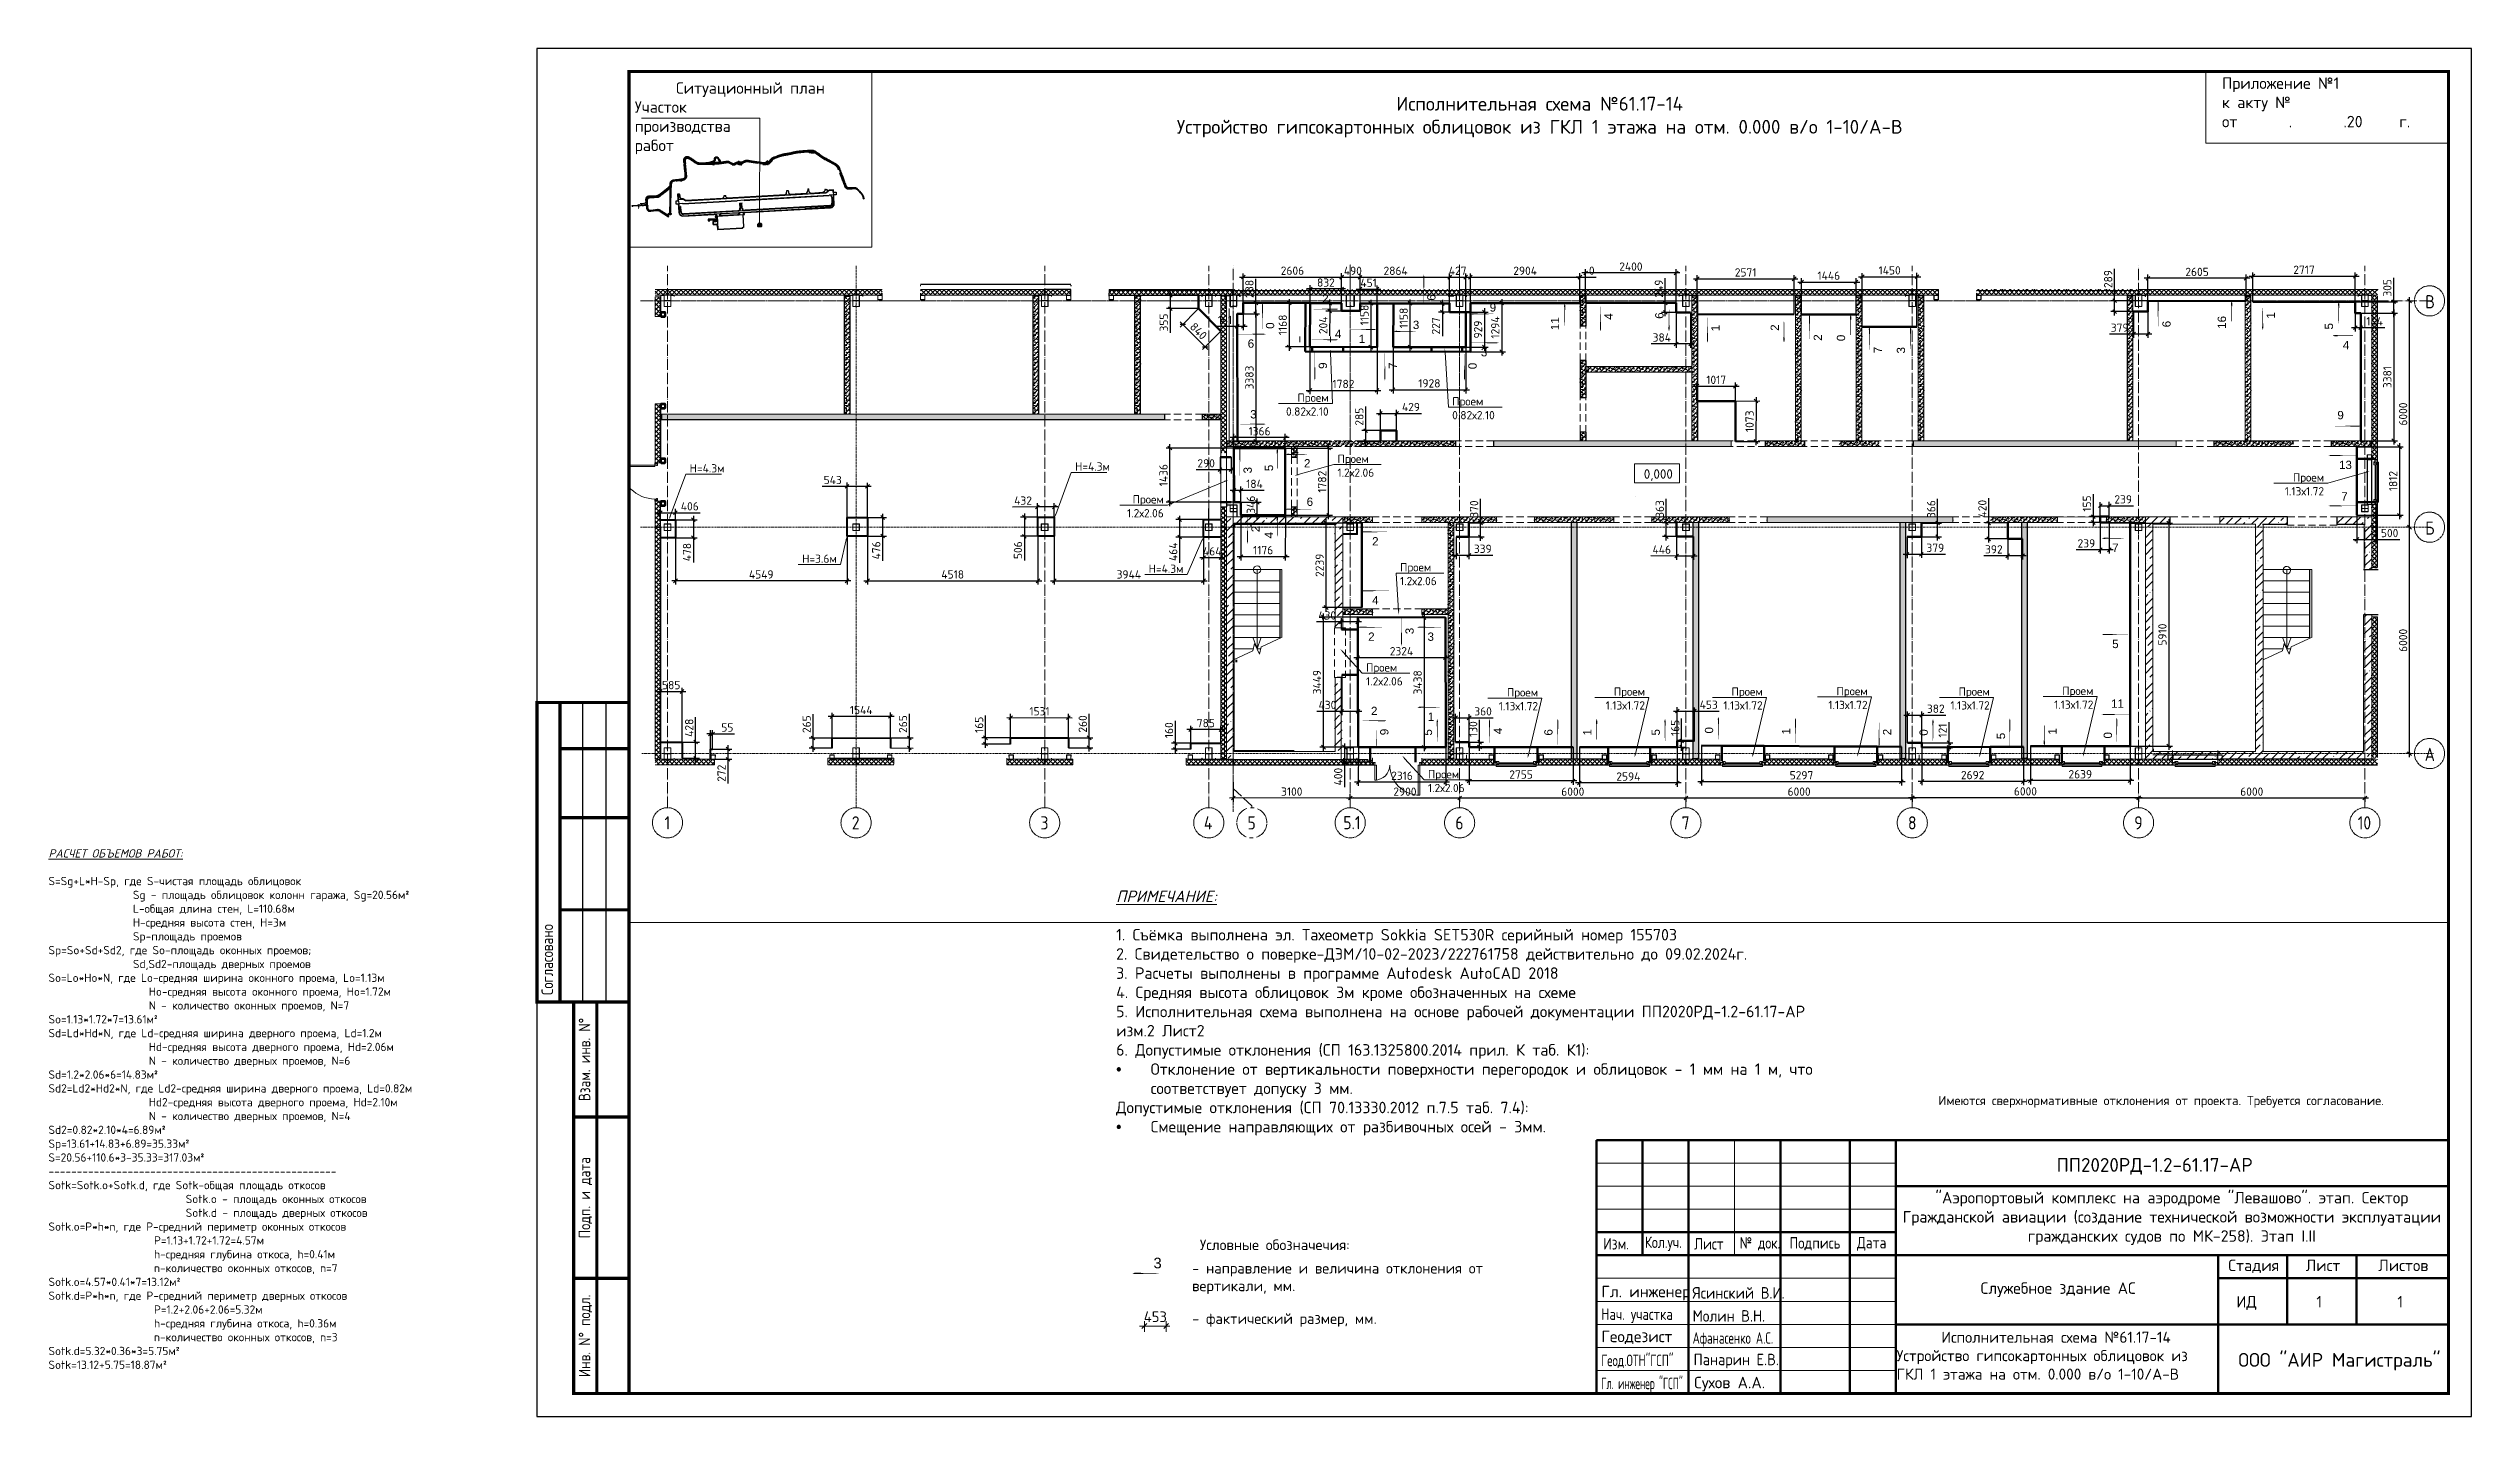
# Paper-space layout 'Лист1' of a CAD drawing. Header units: metres. Extents: x 227 to 753, y -13 to 284.
# The model-space entities are those that its viewports show. They can reach past a viewport. Long polylines and large blocks are cut down to what shows.
import ezdxf
from ezdxf import colors
from ezdxf.entities.mleader import LeaderData, LeaderLine
from ezdxf.enums import TextEntityAlignment as Align
from ezdxf.math import Vec2, Vec3

# ---------------------------------------------------------------- set-up
doc = ezdxf.new("R2010")
doc.units = ezdxf.units.M
doc.header["$PDMODE"] = 35
doc.header["$PDSIZE"] = 0.001
for name, pattern in [('_ШПТ__20_т__2_5__Линия сетки', [25, 20, -2.5, 0, -2.5]), ('CENTER', [50.8, 31.75, -6.35, 6.35, -6.35]), ('GOST2.303 5', [24, 20, -1.5, 1, -1.5]), ('XKITLINE00', [0]), ('XKITLINE02', [4, 2, -2]), ('XKITLINE03', [6, 3, -1, 1, -1]), ('невидимаяX2', [19.05, 12.7, -6.35])]:
    doc.linetypes.add(name, pattern=pattern)
for name, color, linetype, lineweight in [('08 - Текст', 4, 'Continuous', 13), ('G-ANNO-TTLB', 7, 'Continuous', 9), ('Other', 250, 'Continuous', 0), ('Part', 5, 'Continuous', 0), ('Высотные отметки', 7, 'Continuous', 9), ('ГКЛ', 250, 'Continuous', 50), ('ГКЛ гараж', 250, 'Continuous', 50), ('ГКЛ Откосы', 7, 'Continuous', 50), ('К_Лист_основная', 7, 'Continuous', 13), ('К_Лист_тонкая', 7, 'Continuous', 13), ('Обычные линии', 7, 'Continuous', 40), ('ОСИ', 251, 'CENTER', 18), ('панели', 7, 'Continuous', 9), ('Размерные', 45, 'Continuous', 15), ('Стены', 7, 'Continuous', 18), ('Стены разрез', 7, 'Continuous', 30), ('Типовые аннотации', 7, 'Continuous', 18), ('Элементы узлов', 7, 'Continuous', 18)]:
    doc.layers.add(name, color=color, linetype=linetype, lineweight=lineweight)
for name, color, linetype in [('2023.09.18_В_ОТКЛОНЕНИЯ', 7, 'Continuous'), ('2023.11.08_В_ОТКЛОНЕНИЯ', 7, 'Continuous'), ('_1-1_ Внутренние стены', 7, 'Continuous'), ('О_Формат', 7, 'Continuous'), ('Оформление на листе', 7, 'Continuous'), ('размеры дв проемов', 7, 'Continuous'), ('размеры факт', 7, 'Continuous'), ('рамка', 7, 'Continuous')]:
    doc.layers.add(name, color=color, linetype=linetype)
doc.layers.add('Вспомогательные', color=6, linetype='Continuous', plot=False)
for name, color, linetype, lineweight, true_color in [('Двери', 7, 'Continuous', 9, 0x804000), ('Импосты витража', 7, 'Continuous', 9, 0x004080), ('Каркас несущий', 7, 'Continuous', 18, 0x800040), ('Каркас_Импост', 7, 'Continuous', 9, 0x804000), ('Лестницы', 7, 'Continuous', 9, 0x506c76), ('Монтажный зазор', 7, 'Continuous', 9, 0x804000), ('Несущие колонны', 7, 'Continuous', 18, 0x800040), ('Ограждение', 7, 'Continuous', 9, 0x408080), ('Окна', 7, 'Continuous', 9, 0x0080c0), ('Отлив', 7, 'Continuous', 9, 0x008080), ('Панель', 7, 'Continuous', 9, 0x804000), ('Поручни', 7, 'Continuous', 9, 0x408080), ('Скрытые грани', 7, 'Continuous', 18, 0x800040)]:
    doc.layers.add(name, color=color, linetype=linetype, lineweight=lineweight, true_color=true_color)
doc.styles.add('159', font='arial.ttf')
doc.styles.add('AxeAndPointZ', font='arial.ttf')
doc.styles.add('GOST 2.304 type A', font='isocpeur.ttf')
doc.styles.add('GOST Common', font='GOST_Common.ttf', dxfattribs={"width": 0.9, "height": 350})
doc.styles.add('ISOCPEUR', font='isocpeur.ttf', dxfattribs={"height": 375})
doc.styles.add('ISOCPEUR_3', font='isocpeur.ttf', dxfattribs={"width": 0.85, "height": 2.5})
doc.styles.add('ISOCPEUR_5', font='isocpeur.ttf', dxfattribs={"width": 0.8, "height": 250})
doc.styles.add('ISOCPEUR_I_6', font='isocpeur.ttf', dxfattribs={"height": 2.5})
doc.styles.add('SPDS', font='simplex.shx', dxfattribs={"width": 0.8})
doc.styles.get("Standard").update_dxf_attribs({"font": 'arial.ttf'})
doc.dimstyles.new('ISO-25', dxfattribs={"dimtxt": 0.22, "dimasz": 0.1, "dimexe": 0.1, "dimexo": 0, "dimgap": 0.06, "dimtad": 1, "dimdec": 0, "dimlfac": 1000, "dimtxsty": 'GOST 2.304 type A', "dimblk": 'OBLIQUE', "dimcen": 2.5, "dimdle": 0.1, "dimadec": 0, "dimazin": 0, "dimtfac": 1, "dimtdec": 0, "dimtmove": 0, "dimatfit": 3, "dimfxl": 1, "dimarcsym": 0})
pattern_1 = [(318.25305, (107716.81953, 110843.55317), (0.05659657, 0.0634179), []), (48.25305, (107716.81953, 110843.55317), (-0.0634179, 0.05659657), [])]
pattern_2 = [(318.25305, (107716.82577, 110843.44335), (0.0998763, 0.1119139), [])]
pattern_3 = [(318.25305, (107716.825775, 110843.44335), (0.05659657, 0.06341789), []), (48.25305, (107716.825775, 110843.44335), (-0.06341789, 0.05659657), [])]
pattern_4 = [(318.25305, (107716.82265, 110843.49826), (0.0998763, 0.1119139), [])]
pattern_5 = [(318.25305, (107716.7927, 110843.49656), (0.0998763, 0.1119139), [])]
pattern_6 = [(318.25305, (107716.7927, 110843.49656), (0.05659657, 0.06341789), []), (48.25305, (107716.7927, 110843.49656), (-0.06341789, 0.05659657), [])]
pattern_7 = [(318.25305, (107716.84761, 110843.49968), (0.0998763, 0.1119139), [])]
pattern_8 = [(318.25305, (107716.84761, 110843.49968), (0.05659657, 0.06341789), []), (48.25305, (107716.84761, 110843.49968), (-0.06341789, 0.05659657), [])]
pattern_9 = [(318.25305, (107716.79263, 110843.49655), (0.0998763, 0.1119139), [])]
pattern_10 = [(318.25305, (107716.82265, 110843.49826), (0.2114048, 0.2368845), []), (318.25305, (107716.8354, 110843.27412), (0.2114048, 0.2368845), [0.396875, -0.079375, 0.003353, -0.076022])]

psp = doc.layouts.new('Лист1')

# ---------------------------------------------------------------- texts
at = {"color": 7, "lineweight": 15, "style": 'ISOCPEUR_I_6'}
psp.add_text('Условные обозначечия:', height=2.3, dxfattribs=at).set_placement((476.74, 22.84))
at = {"lineweight": 9, "char_height": 2.5, "attachment_point": 1, "style": '159'}
for s, insert in [('{\\fISOCPEUR|b0|i0|c204|p34;\\C7;Ситуационный план}', (363.01, 276.38)), ('{\\fISOCPEUR|b0|i0|c204|p34;\\C7;Приложение №1\\Pк акту №\\Pот \\L      \\l.\\L       \\l.20\\L     \\lг.  }', (698.65, 277.43)), ('{\\fISOCPEUR|b0|i0|c204|p34;\\C7;Участок \\Pпроизводства \\Pработ}', (354.06, 272.26))]:
    psp.add_mtext_dynamic_manual_height_columns(s, width=77.454, gutter_width=0.25, heights=[0], dxfattribs=dict(at, insert=insert))
at = {"color": 7, "lineweight": 15, "attachment_point": 1, "style": 'ISOCPEUR_I_6'}
for s, insert, char_height, width in [('\\pxqc;{\\C0;Исполнительная схема} №61.17-14 {\\T0.85;  }  \\P\\pt20;Устройство гипсокартонных облицовок из ГКЛ 1 этажа на отм. 0.000 в/о 1-10/А-В', (466.34, 273.22), 3, 168.3396), ('\\pxql;{\\fISOCPEUR|b0|i1|c204|p34;\\L\\C256;РАСЧЕТ ОБЪЕМОВ РАБОТ:\\fISOCPEUR|b0|i0|c204|p34;\\l\\P\\pq*;\\PS=Sg+L*H-Sp, где S-чистая площадь облицовок\\P                Sg - площадь облицовок колонн гаража, Sg=20.56м²\\P                L-общая длина стен, L=110.68м\\P                H-средняя высота стен, H=3м\\P                Sp-площадь проемов\\PSp=So+Sd+Sd2, где So-площадь оконных проемов;\\P                Sd,Sd2-площадь дверных проемов\\PSo=Lo*Ho*N, где Lo-средняя ширина оконного проема, Lo=1.13м\\P                   Ho-средняя высота оконного проема, Ho=1.72м\\P                   N - количество оконных проемов, N=7\\PSo=1.13*1.72*7=13.61м²\\PSd=Ld*Hd*N, где Ld-средняя ширина дверного проема, Ld=1.2м\\P                   Hd-средняя высота дверного проема, Hd=2.06м\\P                   N - количество дверных проемов, N=6\\PSd=1.2*2.06*6=14.83м²\\PSd2=Ld2*Hd2*N, где Ld2-средняя ширина дверного проема, Ld=0.82м\\P                   Hd2-средняя высота дверного проема, Hd=2.10м\\P                   N - количество дверных проемов, N=4\\PSd2=0.82*2.10*4=6.89м²\\PSp=13.61+14.83+6.89=35.33м²\\PS=20.56+110.6*3-35.33=317.03м²\\P---------------------------------------------------\\PSotk=Sotk.o+Sotk.d, где Sotk-общая площадь откосов\\P                          Sotk.o - площадь оконных откосов\\P                          Sotk.d - площадь дверных откосов\\PSotk.o=P*h*n, где P-средний периметр оконных откосов\\P                    P=1.13+1.72+1.72=4.57м\\P                    h-средняя глубина откоса, h=0.41м\\P                    n-количество оконных откосов, n=7\\PSotk.o=4.57*0.41*7=13.12м²\\PSotk.d=P*h*n, где P-средний периметр дверных откосов\\P                    P=1.2+2.06+2.06=5.32м\\P                    h-средняя глубина откоса, h=0.36м\\P                    n-количество оконных откосов, n=3\\PSotk.d=5.32*0.36*3=5.75м²\\PSotk=13.12+5.75=18.87м²}', (226.78, 109.87), 1.8, 134.134), ('\\pxql;{\\fISOCPEUR|b0|i1|c204|p34;\\L\\C256;ПРИМЕЧАНИЕ:\\fISOCPEUR|b0|i0|c204|p34;\\l\\P\\P1. Съёмка выполнена эл. Тахеометр Sokkia SET530R серийный номер 155703\\P2. Свидетельство о поверке-ДЭМ/10-02-2023/222761758 действительно до 09.02.2024г.\\P3. Расчеты выполнены в программе Autodesk AutoCAD 2018\\P4. Средняя высота облицовок 3м кроме обозначенных на схеме\\P\\pq*;5. Исполнительная схема выполнена на основе рабочей документации ПП2020РД-1.2-61.17-АР изм.2 Лист2\\P6. Допустимые отклонения (СП 163.1325800.2014 прил. К таб. К1):\\P\\pi-3,l3,t3;{\\fSymbol|b0|i0|c2|p18;·^I}Отклонение от вертикальности поверхности перегородок и облицовок - 1 мм на 1 м, что соответствует допуску 3 мм.\\P\\pi0,l0,tz;Допустимые отклонения (СП 70.13330.2012 п.7.5 таб. 7.4):\\P\\pi-3,l3,t3;{\\fSymbol|b0|i0|c2|p18;·^I}Смещение направляющих от разбивочных осей - 3мм.}', (458.56, 100.9), 2.5, 156.6372), ('\\pxqc;{\\C256;"Аэропортовый комплекс на аэродроме "Левашово". этап. Сектор\\PГражданской авиации (создание технической возможности эксплуатации\\Pгражданских судов по МК-258). Этап I.II}', (628.44, 35.49), 2.5, 118.6229), ('\\pxqc;{\\C0;Исполнительная схема} №61.17-14 {\\T0.85;  }  \\P\\pq*,t20;Устройство гипсокартонных облицовок из ГКЛ 1 этажа на отм. 0.000 в/о 1-10/А-В', (628.01, 5.13), 2.4, 69.2338)]:
    psp.add_mtext(s, dxfattribs=dict(at, insert=insert, char_height=char_height, width=width))
at = {"lineweight": 9, "attachment_point": 1, "style": 'ISOCPEUR_I_6'}
for s, insert, char_height, width in [('Имеются сверхнормативные отклонения от проекта. Требуется согласование.', (637.07, 56.32), 2, 109.8295), ('- направление и величина отклонения от вертикали, мм.', (475.05, 20.06), 2.3, 67.8153), ('- фактический размер, мм.', (475.05, 9.12), 2.3, 67.8153)]:
    psp.add_mtext(s, dxfattribs=dict(at, insert=insert, char_height=char_height, width=width))
at = {"insert": (467.56, 20.02), "char_height": 2.3, "attachment_point": 5}
psp.add_mtext('3', dxfattribs=at)
at = {"color": 7, "linetype": 'Continuous', "lineweight": 15, "insert": (663.08, 14.25), "char_height": 2.5, "width": 65.0507, "attachment_point": 5, "style": 'ISOCPEUR_I_6'}
psp.add_mtext('{\\C256;Служебное здание АС}', dxfattribs=at)
at = {"layer": '08 - Текст', "color": 7, "char_height": 2.5, "attachment_point": 4, "style": 'ISOCPEUR_3'}
for s, insert in [('Изм.', (564.3, 24.22)), ('{\\W0.8;Кол.уч.}', (573.34, 24.22)), ('Лист', (584.05, 24.22)), ('{\\W0.8;№ док.}', (593.94, 24.22)), ('Подпись', (604.76, 24.22)), ('Дата', (619.39, 24.22))]:
    psp.add_mtext_dynamic_manual_height_columns(s, width=10, gutter_width=12.5, heights=[0], dxfattribs=dict(at, insert=insert))
at = {"layer": 'G-ANNO-TTLB', "lineweight": 15, "style": 'ISOCPEUR_5'}
for s, p in [('Стадия', (700.01, 18.28)), ('Лист', (716.82, 18.28)), ('Листов', (732.57, 18.28)), ('ИД', (701.76, 10.38)), ('1', (719.13, 10.38)), ('1', (736.71, 10.38))]:
    psp.add_text(s, height=2.5, dxfattribs=at).set_placement(p)
at = {"layer": 'ГКЛ', "lineweight": 9, "insert": (467.08, 8.38), "char_height": 2.3, "attachment_point": 5, "style": 'GOST 2.304 type A'}
psp.add_mtext('453', dxfattribs=at)
at = {"layer": 'Оформление на листе', "lineweight": 9, "style": 'ISOCPEUR'}
for s, p in [('Гл. инженер', (563.89, 12.61)), ('Геодезист', (563.89, 2.85)), (' Сухов А.А.', (582.46, -7.15))]:
    psp.add_text(s, height=2.5, dxfattribs=at).set_placement(p)
for s, width, p in [('Ясинский В.И.', 0.9, (583.71, 12.31)), ('Нач. участка', 0.8, (563.89, 7.69)), ('Молин В.Н.', 0.9, (583.71, 7.31)), ('Геод.ОТН"ГСП"', 0.7, (563.89, -2.35)), ('Афанасенко А.С.', 0.7, (583.71, 2.52)), ('Панарин Е.В.', 0.9, (583.92, -2.15)), ('Гл. инженер "ГСП"', 0.6, (563.89, -7.35))]:
    psp.add_text(s, height=2.5, dxfattribs=dict(at, width=width)).set_placement(p)
at = {"layer": 'рамка', "lineweight": 15, "style": 'ISOCPEUR_I_6'}
psp.add_text('ПП2020РД-1.2-61.17-АР', height=3, dxfattribs=at).set_placement((684.02, 39.84), align=Align.CENTER)
at = {"layer": 'рамка', "color": 7, "lineweight": 15, "insert": (702.18, 0.51), "char_height": 2.9936, "width": 74.6261, "attachment_point": 1, "style": 'ISOCPEUR_I_6'}
psp.add_mtext('ООО "АИР Магистраль"', dxfattribs=at)

msp = doc.modelspace()

# ---------------------------------------------------------------- texts
at = {"layer": '2023.11.08_В_ОТКЛОНЕНИЯ', "style": 'AxeAndPointZ'}
for s, p in [('3', (107725.113, 110828.454)), ('4', (107723.4242, 110827.7922)), ('2', (107723.5688, 110828.1566)), ('5', (107725.2034, 110827.8934)), ('0', (107728.9732, 110828.0775, 0.021)), ('9', (107727.9932, 110826.6199, -0.009)), ('7', (107728.0948, 110824.7661, -0.009)), ('9', (107718.3897, 110824.4435, 0.472)), ('3', (107721.0996, 110823.9265, 0.507)), ('5', (107718.444, 110823.2875, 0.507)), ('6', (107729.9606, 110823.8509, 0.021)), ('0', (107728.2103, 110822.6591, -0.009)), ('4', (107718.5862, 110821.4359)), ('6', (107718.6257, 110820.0984)), ('11', (107729.3681, 110820.5346)), ('1', (107718.6865, 110819.0693, 0.001)), ('4', (107729.7224, 110819.1305, -0.02)), ('6', (107729.8242, 110817.7889, -0.02)), ('5', (107718.7893, 110817.2597, 0.001)), ('1', (107729.5764, 110816.285, -0.02)), ('0', (107718.924, 110815.8507)), ('2', (107729.6803, 110814.7154, -0.02)), ('1', (107719.0108, 110813.8095, -0.037)), ('2', (107729.4814, 110813.5622, -0.008)), ('0', (107729.5068, 110812.949, -0.008)), ('7', (107729.2442, 110811.9566, -0.037)), ('2', (107719.1443, 110811.1342, -0.037)), ('3', (107729.2696, 110811.3434, -0.037)), ('0', (107719.1879, 110810.1674, -0.002)), ('5', (107719.2099, 110808.1163, -0.002)), ('1', (107719.4095, 110806.7613, 1.06)), ('0', (107719.3912, 110805.2874, 1.06)), ('6', (107730.3627, 110804.3535)), ('16', (107730.4054, 110802.8858)), ('1', (107730.7476, 110801.6071, 0.139)), ('5', (107730.5489, 110800.0523, 0.139))]:
    msp.add_text(s, height=0.22, rotation=3.25305, dxfattribs=at).set_placement(p)
at = {"layer": '2023.11.08_В_ОТКЛОНЕНИЯ', "char_height": 0.22, "attachment_point": 1, "rotation": 273.25305, "style": 'AxeAndPointZ'}
for s, insert in [('6', (107728.6536, 110828.7634, 0.021)), ('3', (107726.7855, 110828.5911, 0.021)), ('6', (107724.5552, 110826.9656, 0.03)), ('2', (107725.5698, 110827.0948, 0.03)), ('2', (107729.9582, 110826.8599, 0.03)), ('4', (107729.0385, 110826.4707, 0.03)), ('1', (107728.9451, 110825.8332, 0.03)), ('2', (107719.1161, 110824.9481, 0.537)), ('2', (107721.0773, 110825.1341, 0.537)), ('4', (107722.0477, 110825.0843, 1.043)), ('2', (107723.6071, 110825.1729, 1.043)), ('3', (107729.3971, 110824.4206, 0.03)), ('3', (107721.1664, 110823.5632, 0.537)), ('1', (107719.0484, 110823.4371, 0.537)), ('3', (107728.7752, 110822.5803, 0.051)), ('9', (107729.9736, 110822.4138, 0.051)), ('7', (107724.5508, 110805.575, 1.09)), ('11', (107720.4227, 110805.3716, 1.09)), ('5', (107722.0036, 110805.4302, 1.09)), ('9', (107728.3986, 110799.8148, 0.169)), ('4', (107730.2611, 110799.7747, 0.169)), ('7', (107726.2533, 110799.5895, 1.076)), ('13', (107727.0844, 110799.6964, 1.076))]:
    msp.add_mtext(s, dxfattribs=dict(at, insert=insert))
at = {"layer": 'Высотные отметки', "insert": (107725.8125, 110818.0848), "char_height": 0.25, "width": 0.841764, "attachment_point": 1, "rotation": 273.25305, "line_spacing_factor": 1.022761, "style": 'GOST 2.304 type A'}
msp.add_mtext('0,000', dxfattribs=at)
at = {"layer": 'ОСИ', "char_height": 0.35, "attachment_point": 1, "rotation": 273.25305, "style": 'GOST Common'}
for s, insert, width in [('\\fGOST Common|b0|i0|c204|p34|;\\W.9;1', (107715.1553, 110843.4818), 0.187595), ('\\fGOST Common|b0|i0|c204|p34|;\\W.9;2', (107715.437, 110838.5254), 0.274177), ('\\fGOST Common|b0|i0|c204|p34|;\\W.9;3', (107715.7209, 110833.5308), 0.266962), ('\\fGOST Common|b0|i0|c204|p34|;\\W.9;4', (107715.9667, 110829.2053), 0.310253), ('\\fGOST Common|b0|i0|c204|p34|;\\W.9;5', (107716.0323, 110828.0519), 0.274177), ('5.1', (107716.1815, 110825.5157), 0.274177), ('\\fGOST Common|b0|i0|c204|p34|;\\W.9;6', (107716.3449, 110822.5512), 0.274177), ('\\fGOST Common|b0|i0|c204|p34|;\\W.9;7', (107716.6854, 110816.5608), 0.274177), ('\\fGOST Common|b0|i0|c204|p34|;\\W.9;8', (107717.0259, 110810.5705), 0.274177), ('\\fGOST Common|b0|i0|c204|p34|;\\W.9;9', (107717.3664, 110804.5802), 0.274177), ('10', (107717.7024, 110798.6671), 0.461772), ('\\fGOST Common|b0|i0|c204|p34|;\\W.9;Б', (107725.6068, 110797.3222), 0.310253), ('\\fGOST Common|b0|i0|c204|p34|;\\W.9;В', (107731.5971, 110797.6627), 0.310253), ('\\fGOST Common|b0|i0|c204|p34|;\\W.9;А', (107719.6156, 110796.9966), 0.346329)]:
    msp.add_mtext(s, dxfattribs=dict(at, insert=insert, width=width))

# ---------------------------------------------------------------- blocks, each defined once
blk = doc.blocks.new('*U32')
at = {"layer": 'О_Формат'}
blk.add_lwpolyline([(0, 0), (420, 0), (420, 297), (0, 297)], close=True, dxfattribs=at)
at = {"layer": 'О_Формат', "const_width": 0.7}
for points in [[(20, 5), (415, 5), (415, 292), (20, 292)], [(20, 90), (20, 155), (0, 155), (0, 90)], [(8, 5), (20, 5), (20, 90), (8, 90)]]:
    blk.add_lwpolyline(points, close=True, dxfattribs=at)
for points in [[(5, 90), (5, 155)], [(5, 145), (20, 145)], [(5, 130), (20, 130)], [(5, 110), (20, 110)], [(13, 5), (13, 90)], [(20, 65), (8, 65)], [(20, 30), (8, 30)]]:
    blk.add_lwpolyline(points, dxfattribs=at)
at = {"layer": 'О_Формат'}
for points in [[(10, 90), (10, 155)], [(15, 90), (15, 155)]]:
    blk.add_lwpolyline(points, dxfattribs=at)
at = {"layer": 'О_Формат', "style": 'SPDS', "width": 0.8}
blk.add_text('Согласовано', height=2.5, rotation=90, dxfattribs=at).set_placement((3.5, 91.5))
for s, p in [('Взам. инв. N%%D', (12.33, 77.5)), ('Подп. и дата', (12.33, 47.5)), ('Инв. N%%D подл.', (12.33, 17.5))]:
    blk.add_text(s, height=2.5, rotation=90, dxfattribs=at).set_placement(p, align=Align.BOTTOM_CENTER)
blk = doc.blocks.new('*E31')
at = {"layer": 'Оформление на листе', "color": 252, "flags": 128}
for points in [[(-216, 630), (-217, 625), (-217, 623), (-218, 617, -0.347557), (-235, 600), (-235, 600, 0.061273), (-257, 595, 0.061263), (-277, 584), (-277, 584, -0.179889), (-305, 575, -0.025943), (-309, 575, -0.023004), (-314, 576, -0.020073), (-318, 577, -0.017149), (-323, 578, -0.01423), (-328, 580, -0.011316), (-333, 581, -0.008406), (-337, 584, -0.0055), (-342, 586, -0.002053), (-345, 587, -0.000763), (-349, 589), (-367, 600, 0.000977), (-369, 602, 0.00293), (-372, 603, 0.004883), (-375, 605, 0.006836), (-378, 606, 0.00879), (-381, 608, 0.010743), (-384, 609, 0.012696), (-387, 610, 0.01465), (-390, 611, 0.051126), (-401, 613, 0.01465), (-405, 614, 0.012696), (-408, 614, 0.010743), (-411, 613, 0.00879), (-415, 613, 0.006836), (-418, 613, 0.004883), (-421, 612, 0.00293), (-424, 612, 0.000977), (-427, 611), (-465, 605, -0.009178), (-501, 600, -0.289382), (-530, 613), (-530, 613), (-539, 627), (-550, 644), (-552, 647), (-557, 655), (-561, 661), (-567, 670), (-568, 672), (-569, 673), (-570, 675), (-571, 676), (-572, 677), (-573, 679), (-574, 680), (-575, 681), (-576, 682), (-578, 684), (-579, 685), (-581, 686), (-582, 687), (-584, 687), (-585, 688), (-587, 689), (-588, 689), (-590, 690), (-592, 690), (-593, 691), (-595, 691), (-597, 691), (-598, 691), (-600, 691), (-602, 691), (-604, 691), (-605, 690), (-607, 690), (-609, 689), (-610, 689), (-612, 688), (-614, 687), (-615, 686), (-617, 685), (-618, 684), (-619, 683), (-621, 682), (-622, 681), (-623, 679), (-624, 678), (-625, 676), (-626, 675), (-627, 674), (-628, 672), (-629, 670), (-629, 669), (-630, 667), (-630, 665), (-631, 664), (-631, 662), (-631, 660), (-631, 659), (-631, 657), (-631, 655), (-631, 653), (-631, 652), (-631, 650), (-631, 648), (-631, 647), (-631, 645), (-631, 644), (-632, 642), (-632, 641), (-633, 639), (-633, 638), (-634, 637), (-635, 635), (-635, 634), (-636, 633), (-637, 632), (-638, 631), (-639, 630), (-640, 629), (-641, 628), (-642, 627), (-643, 626), (-645, 625), (-646, 624), (-648, 624), (-649, 623), (-651, 622), (-653, 621), (-654, 621), (-656, 620), (-665, 617), (-665, 617), (-684, 611), (-693, 607), (-703, 604), (-710, 602), (-722, 598), (-731, 595), (-741, 592), (-744, 591, -0.074463), (-759, 588), (-879, 585), (-879, 585, -0.001891), (-884, 585, -0.003518), (-888, 586, -0.005319), (-892, 586, -0.007124), (-895, 587, -0.008934), (-899, 587), (-899, 587, -0.102903), (-935, 598, -0.000008), (-935, 598, -0.008933), (-938, 599, -0.007123), (-942, 601, -0.005318), (-945, 602, -0.003516), (-948, 604, -0.001888), (-953, 606), (-953, 606), (-1055, 674, 0.001954), (-1060, 678, 0.00586), (-1066, 681, 0.009767), (-1071, 684, 0.013674), (-1077, 687, 0.017581), (-1083, 690, 0.021489), (-1089, 692, 0.025397), (-1096, 694, 0.029306), (-1102, 695, 0.326592), (-1158, 661, 0.029306), (-1160, 655, 0.025397), (-1161, 649, 0.021489), (-1162, 642, 0.017581), (-1163, 635, 0.013674), (-1163, 629, 0.009767), (-1162, 622, 0.00586), (-1162, 616, 0.001954), (-1161, 610), (-1137, 385), (-1137, 385, -0.000764), (-1137, 381, -0.002054), (-1137, 378, -0.0055), (-1137, 373, -0.008407), (-1137, 367, -0.011316), (-1137, 362, -0.01423), (-1138, 357, -0.017148), (-1138, 352, -0.020072), (-1140, 348, -0.023003), (-1141, 343, -0.025942), (-1143, 339), (-1143, 339, -0.142197), (-1158, 321), (-1158, 321, -0.025941), (-1161, 318, -0.023002), (-1165, 316, -0.020072), (-1169, 314, -0.017148), (-1174, 312, -0.01423), (-1179, 310, -0.011316), (-1184, 309, -0.008407), (-1189, 308, -0.005501), (-1194, 307, -0.002054), (-1197, 306, -0.000764), (-1201, 305), (-1201, 305), (-1324, 292, 0.001954), (-1330, 291, 0.00586), (-1337, 290, 0.009767), (-1343, 289, 0.013674), (-1349, 288, 0.017581), (-1356, 286, 0.021489), (-1362, 284, 0.025397), (-1368, 281, 0.029306), (-1374, 277, 0.107223), (-1390, 260, 0.029306), (-1393, 254, 0.025397), (-1395, 248, 0.021489), (-1397, 241, 0.017581), (-1398, 235, 0.013674), (-1399, 228, 0.009767), (-1399, 222, 0.00586), (-1400, 216, 0.001954), (-1400, 209), (-1400, 209), (-1400, 176, 0.002188), (-1399, 149, 0.001938), (-1400, 126), (-1406, -297), (-1391, -297), (-1391, -297, -0.393245), (-1385, -303)], [(-629, 582), (-605, 582, 0.03533), (-464, 596), (-426, 602), (-426, 602, -0.001793), (-422, 602, -0.003098), (-419, 602, -0.004606), (-417, 602, -0.006119), (-414, 602, -0.00764), (-412, 602, -0.009169), (-409, 602, -0.010709), (-407, 601, -0.012262), (-405, 601, -0.013829), (-402, 601, -0.000021), (-402, 601, -0.051124), (-394, 599, -0.013831), (-392, 599, -0.012264), (-389, 598, -0.010711), (-387, 598, -0.009172), (-385, 597, -0.007642), (-382, 596, -0.006121), (-380, 595, -0.004608), (-377, 594, -0.003101), (-375, 593, -0.001797), (-372, 592), (-353, 581, 0.001954), (-348, 578, 0.00586), (-342, 575, 0.009767), (-337, 571, 0.013674), (-331, 569, 0.017581), (-325, 566, 0.021489), (-318, 564, 0.025397), (-312, 563, 0.029306), (-305, 562, 0.179893), (-269, 574), (-269, 574, -0.062665), (-251, 584, -0.000002), (-251, 584, -0.565738), (-224, 563), (-224, 562)], [(262, 591, -0.085325), (220, 590), (220, 590), (200, 592), (180, 594), (-44, 627, 0.001116), (-49, 628, 0.003349), (-54, 629, 0.005581), (-59, 629, 0.007813), (-64, 630, 0.010045), (-69, 630, 0.012278), (-74, 630, 0.01451), (-80, 630, 0.016743), (-85, 629, 0.008293), (-87, 629, 0.018041), (-93, 628, 0.015635), (-98, 626, 0.013229), (-104, 624, 0.010824), (-109, 622, 0.008419), (-114, 620, 0.006013), (-119, 618, 0.003608), (-124, 615, 0.001203), (-129, 613), (-129, 613), (-129, 613, -0.002459), (-134, 610, -0.006815), (-140, 608, -0.01118), (-145, 606, -0.015554), (-150, 605, -0.019941), (-156, 604), (-156, 604, -0.033826), (-164, 602, -0.000008), (-164, 602, -0.019942), (-170, 601, -0.015554), (-175, 600, -0.011178), (-181, 600, -0.006812), (-187, 600, -0.002454), (-193, 600), (-193, 600), (-193, 600, -0.424077), (-211, 622), (-211, 624), (-210, 629)], [(844, 781), (852, 782), (1010, 795), (1015, 791), (1028, 792), (1028, 792, -0.000923), (1033, 792, -0.002496), (1038, 792, -0.004071), (1042, 792, -0.005646), (1047, 792, -0.007222), (1052, 792, -0.0088), (1057, 792, -0.010378), (1061, 791, -0.011958), (1066, 790, -0.000004), (1066, 790, -0.016897), (1072, 790), (1076, 793), (1081, 792), (1084, 791), (1087, 790), (1090, 789), (1094, 787), (1096, 786), (1099, 785), (1102, 784), (1104, 782), (1107, 781), (1110, 779), (1112, 778), (1115, 776), (1118, 774), (1120, 773), (1122, 771), (1125, 770), (1127, 768), (1127, 768), (1196, 719, 0.030064), (1298, 654), (1450, 570), (1450, 570, -0.001224), (1457, 566, -0.003574), (1463, 563, -0.004223), (1468, 560, -0.005545), (1472, 557, -0.006867), (1477, 553, -0.008189), (1481, 550, -0.009511), (1486, 547, -0.010834), (1490, 543, -0.012157), (1493, 540, -0.01348), (1497, 536), (1497, 536, -0.02528), (1503, 529), (1503, 529, -0.013481), (1507, 525, -0.012157), (1510, 520, -0.010834), (1513, 516, -0.009512), (1515, 511, -0.008189), (1518, 506, -0.006867), (1520, 502, -0.005544), (1523, 497, -0.004222), (1525, 492, -0.003572), (1528, 485, -0.001223), (1531, 478), (1531, 478), (1588, 330), (1612, 275), (1617, 260, -0.005824), (1634, 216), (1640, 198, 0.000977), (1641, 195, 0.00293), (1642, 192, 0.004883), (1643, 189, 0.006836), (1644, 186, 0.00879), (1646, 183, 0.010743), (1647, 180, 0.012696), (1649, 178, 0.01465), (1651, 175, 0.18923), (1682, 153, 0.01465), (1685, 153, 0.012696), (1688, 152, 0.010743), (1692, 152, 0.00879), (1695, 152, 0.006836), (1698, 152, 0.004883), (1701, 152, 0.00293), (1704, 152, 0.000977), (1707, 152), (1786, 153), (1786, 153, -0.001007), (1790, 153, -0.002962), (1793, 153, -0.004917), (1797, 153, -0.006872), (1801, 153, -0.008827), (1804, 153, -0.010783), (1808, 152, -0.012739), (1812, 151, -0.014694), (1815, 151), (1815, 151, -0.078895), (1832, 144, -0.000018), (1832, 144, -0.014692), (1835, 142, -0.012736), (1838, 140, -0.010781), (1841, 138, -0.008825), (1843, 135, -0.00687), (1846, 133, -0.004915), (1849, 131, -0.00296), (1852, 128, -0.001005), (1854, 125), (1854, 125), (1911, 68), (1911, 68, -0.000599), (1914, 65, -0.001772), (1916, 62, -0.002944), (1919, 59, -0.004117), (1921, 57, -0.00529), (1923, 54, -0.006462), (1926, 51, -0.007635), (1928, 48, -0.008808), (1930, 45, -0.000005), (1930, 45, -0.025793), (1936, 37, -0.000008), (1936, 37, -0.008807), (1937, 33, -0.007634), (1939, 30, -0.006462), (1941, 27, -0.005289), (1942, 24, -0.004117), (1944, 20, -0.002944), (1945, 17, -0.001772), (1947, 13, -0.000599), (1948, 10), (1948, 10), (1953, -3, -0.414214), (1948, -16), (1947, -17), (1953, -31), (1967, -25), (1961, -11), (1952, 12, 0.000586), (1951, 15, 0.001758), (1950, 19, 0.00293), (1948, 22, 0.004102), (1947, 26, 0.005274), (1945, 29, 0.006445), (1944, 32, 0.007617), (1942, 36, 0.008789), (1940, 39, 0.025793), (1934, 48, 0.008789), (1932, 51, 0.007617), (1930, 54, 0.006445), (1927, 57, 0.005274), (1925, 60, 0.004102), (1922, 63, 0.00293), (1919, 65, 0.001758), (1917, 68, 0.000586), (1914, 71), (1857, 129, 0.000977), (1855, 131, 0.00293), (1852, 134, 0.004883), (1849, 136, 0.006836), (1847, 139, 0.008789), (1844, 142, 0.010743), (1841, 144, 0.012696), (1838, 146, 0.01465), (1834, 148, 0.078913), (1816, 156, 0.01465), (1812, 157, 0.012696), (1809, 157, 0.010743), (1805, 157, 0.008789), (1801, 158, 0.006836), (1797, 158, 0.004883), (1793, 158, 0.00293), (1790, 158, 0.000977), (1786, 158), (1707, 156), (1707, 156, -0.00102), (1704, 156, -0.002977), (1701, 156, -0.004934), (1698, 156, -0.006892), (1695, 156, -0.008849), (1692, 157, -0.010807), (1689, 157, -0.012765), (1686, 158, -0.014724), (1683, 158, -0.000009), (1683, 158, -0.18923), (1655, 178, -0.000023), (1655, 178, -0.01472), (1653, 180, -0.012762), (1652, 183, -0.010805), (1650, 185, -0.008847), (1649, 188, -0.00689), (1648, 191, -0.004933), (1647, 194, -0.002977), (1645, 197, -0.00102), (1644, 200), (1644, 200), (1638, 218, 0.005824), (1622, 261), (1616, 276), (1597, 333), (1540, 481, 0.001172), (1537, 488, 0.003516), (1534, 495, 0.00586), (1531, 502, 0.008204), (1528, 509, 0.010548), (1525, 516, 0.012892), (1521, 523, 0.015236), (1517, 530, 0.01758), (1512, 536, 0.025296), (1505, 544, 0.01758), (1500, 549, 0.015236), (1494, 554, 0.012892), (1488, 559, 0.010548), (1481, 563, 0.008204), (1475, 567, 0.00586), (1468, 571, 0.003516), (1462, 575, 0.001172), (1455, 579), (1303, 662, -0.030064), (1202, 726), (1133, 776, 0.000781), (1129, 779, 0.002344), (1125, 782, 0.003906), (1120, 785, 0.005469), (1116, 787, 0.007032), (1112, 790, 0.008594), (1107, 793, 0.010157), (1103, 795, 0.011719), (1098, 797, 0.076064), (1068, 806, 0.011719), (1062, 806, 0.010157), (1057, 807, 0.008594), (1052, 807, 0.007032), (1047, 807, 0.005469), (1042, 806, 0.003906), (1037, 806, 0.002344), (1032, 806, 0.000781), (1027, 805), (843, 791)], [(-1386, -289, -1.036725), (-1391, -289), (-1391, -282), (-1391, -282, -0.414214), (-1401, -272), (-1395, 126, -0.001938), (-1395, 149, -0.002188), (-1393, 175), (-1390, 209), (-1390, 209, -0.000762), (-1390, 213, -0.002051), (-1390, 216, -0.005498), (-1389, 221, -0.008405), (-1388, 227, -0.011315), (-1387, 232, -0.014229), (-1386, 236, -0.017147), (-1385, 241, -0.020072), (-1383, 246, -0.023003), (-1381, 250, -0.025942), (-1378, 254, -0.000013), (-1378, 254, -0.107223), (-1366, 267, -0.000021), (-1366, 267, -0.025941), (-1363, 269, -0.023002), (-1359, 272, -0.020071), (-1354, 274, -0.017146), (-1350, 276, -0.014228), (-1345, 277, -0.011314), (-1340, 279, -0.008404), (-1335, 280, -0.005497), (-1330, 281, -0.002051), (-1326, 282, -0.000762), (-1323, 282), (-1323, 282), (-1237, 292)], [(1950, -5, 0.000018), (1950, -5), (1945, 9), (1945, 9), (1944, 11), (1943, 14), (1942, 16), (1941, 19), (1939, 22), (1938, 24), (1937, 27), (1936, 29), (1934, 32), (1933, 34), (1933, 35), (1931, 37), (1929, 40), (1928, 43), (1927, 43), (1927, 43), (1926, 45), (1924, 48), (1922, 50), (1920, 53), (1918, 55), (1915, 58), (1913, 60), (1911, 62), (1909, 65), (1908, 65), (1902, 72), (1888, 86), (1888, 86), (1884, 90), (1879, 95), (1874, 100), (1872, 102), (1864, 110), (1860, 115), (1852, 122), (1852, 123), (1850, 125), (1848, 126), (1846, 128), (1845, 129), (1844, 130), (1842, 132), (1840, 133), (1838, 135), (1836, 136), (1835, 138), (1833, 139), (1831, 140), (1830, 140), (1830, 141), (1828, 142), (1826, 143), (1824, 143), (1822, 144), (1820, 145), (1819, 146), (1817, 146), (1815, 147), (1814, 147), (1814, 147), (1810, 147), (1808, 148), (1806, 148), (1804, 148), (1802, 148), (1800, 148), (1798, 149), (1796, 149), (1794, 149), (1791, 149), (1789, 149), (1787, 149), (1786, 149), (1776, 148), (1756, 147), (1744, 147), (1736, 147), (1734, 147), (1716, 146), (1708, 146), (1705, 146), (1703, 146), (1701, 146), (1698, 146), (1696, 146), (1693, 146), (1691, 146), (1688, 146), (1686, 146), (1683, 147), (1681, 147), (1678, 148), (1676, 148), (1674, 149), (1672, 150), (1669, 151), (1667, 152), (1665, 153), (1663, 154), (1661, 156), (1659, 157), (1657, 158), (1656, 160), (1654, 162), (1652, 163), (1650, 165), (1649, 167), (1647, 169), (1645, 171), (1644, 174), (1643, 176), (1641, 179), (1640, 181), (1639, 183), (1638, 185), (1637, 188), (1637, 190), (1636, 192), (1635, 194), (1634, 196), (1630, 209), (1628, 214), (1627, 219), (1620, 237), (1613, 256), (1612, 258), (1607, 273), (1606, 275), (1598, 293), (1590, 311), (1582, 328), (1581, 330), (1574, 348), (1567, 367), (1560, 386), (1553, 405), (1548, 418)], [(1968, -26), (1952, -32), (1946, -16), (1947, -16, 0.414122), (1953, -4, 0.000079), (1953, -4), (1947, 10), (1947, 10), (1946, 12), (1945, 15), (1944, 17), (1943, 20), (1942, 23), (1941, 25), (1939, 28), (1938, 30), (1937, 33), (1935, 36), (1935, 36), (1933, 39), (1931, 41), (1930, 44), (1930, 44), (1929, 44), (1928, 47), (1926, 50), (1924, 52), (1922, 55), (1919, 57), (1917, 59), (1915, 62), (1913, 64), (1911, 66), (1910, 67), (1903, 74), (1890, 88), (1889, 88), (1886, 92), (1880, 97), (1875, 102), (1874, 104), (1866, 112), (1861, 117), (1854, 124), (1853, 125), (1852, 126), (1850, 128), (1848, 130), (1847, 131), (1845, 132), (1844, 134), (1842, 135), (1840, 137), (1838, 138), (1836, 140), (1834, 141), (1832, 142), (1832, 143), (1831, 143), (1829, 144), (1827, 145), (1825, 146), (1823, 147), (1821, 148), (1819, 148), (1817, 149), (1815, 150), (1815, 150), (1815, 150), (1811, 151), (1809, 151), (1807, 151), (1805, 152), (1803, 152), (1800, 152), (1798, 152), (1796, 152), (1794, 152), (1791, 152), (1789, 152), (1787, 152), (1786, 152), (1776, 152), (1756, 152), (1743, 151), (1736, 151), (1734, 151), (1716, 151), (1707, 151), (1705, 151), (1703, 151), (1701, 151), (1698, 151), (1696, 151), (1694, 151), (1691, 151), (1689, 151), (1687, 151), (1684, 152), (1682, 152), (1680, 153), (1678, 153), (1676, 154), (1674, 155), (1672, 156), (1670, 157), (1668, 158), (1666, 159), (1664, 160), (1662, 161), (1661, 162), (1659, 164), (1657, 165), (1656, 167), (1654, 169), (1653, 171), (1651, 172), (1650, 174), (1648, 176), (1647, 179), (1646, 181), (1645, 183), (1644, 185), (1643, 187), (1642, 189), (1641, 192), (1641, 194), (1640, 196), (1639, 198), (1634, 211), (1633, 216), (1631, 220), (1624, 239), (1617, 258), (1616, 259), (1611, 274), (1610, 276), (1602, 295), (1594, 313), (1586, 329), (1586, 331), (1578, 350), (1571, 369), (1564, 387), (1557, 406), (1552, 420)]]:
    blk.add_lwpolyline(points, format="xyb", dxfattribs=at)
blk.add_lwpolyline([(-534, 601, 1.005809), (-534, 601), (-543, 600), (-553, 599), (-563, 599), (-572, 598), (-573, 598), (-583, 598), (-593, 597), (-605, 597), (-613, 597), (-629, 596), (-654, 596), (-679, 595), (-687, 595, -0.329521), (-689, 597), (-690, 599), (-681, 602), (-662, 608), (-662, 608), (-653, 611), (-651, 612), (-649, 612), (-648, 613), (-646, 614), (-644, 615), (-642, 615), (-640, 617), (-638, 618), (-636, 619), (-635, 620), (-633, 621), (-632, 623), (-630, 624), (-629, 625), (-628, 627), (-627, 629), (-626, 630), (-625, 632), (-624, 634), (-623, 636), (-622, 638), (-622, 640), (-621, 642), (-621, 644), (-621, 646), (-620, 648), (-620, 650), (-621, 653), (-621, 655), (-621, 656), (-621, 657), (-621, 659), (-621, 660), (-621, 661), (-621, 662), (-621, 663), (-620, 665), (-620, 666), (-619, 667), (-619, 668), (-618, 669), (-618, 670), (-617, 671), (-616, 672), (-616, 673), (-615, 674), (-614, 675), (-613, 676), (-612, 677), (-611, 677), (-610, 678), (-609, 679), (-608, 679), (-607, 680), (-606, 680), (-604, 680), (-603, 681), (-602, 681), (-601, 681), (-600, 681), (-598, 681), (-597, 681), (-596, 681), (-595, 681), (-594, 681), (-593, 680), (-591, 680), (-590, 680), (-589, 679), (-588, 679), (-587, 678), (-586, 677), (-585, 677), (-584, 676), (-583, 675), (-582, 674), (-581, 674), (-580, 673), (-580, 672), (-579, 671), (-578, 669), (-577, 668), (-575, 667), (-574, 665), (-568, 656), (-565, 650), (-559, 642), (-558, 639), (-547, 622), (-538, 608), (-536, 605, 1.000131), (-536, 606), (-537, 609), (-546, 622), (-557, 639), (-559, 642), (-564, 650), (-568, 656), (-574, 666), (-575, 667), (-576, 668), (-577, 670), (-578, 671), (-579, 672), (-580, 673), (-581, 674), (-582, 675), (-583, 676), (-584, 676), (-585, 677), (-586, 678), (-587, 678), (-588, 679), (-589, 680), (-590, 680), (-591, 681), (-592, 681), (-594, 681), (-595, 681), (-596, 682), (-597, 682), (-598, 682), (-600, 682), (-601, 682), (-602, 681), (-603, 681), (-605, 681), (-606, 680), (-607, 680), (-608, 680), (-609, 679), (-610, 678), (-611, 678), (-612, 677), (-613, 676), (-614, 675), (-615, 674), (-616, 673), (-617, 672), (-618, 671), (-618, 670), (-619, 669), (-619, 668), (-620, 667), (-620, 666), (-621, 665), (-621, 664), (-621, 662), (-621, 661), (-622, 660), (-622, 659), (-622, 657), (-621, 656), (-621, 655), (-621, 653), (-621, 650), (-621, 648), (-621, 646), (-621, 644), (-622, 642), (-622, 640), (-623, 638), (-623, 636), (-624, 634), (-625, 632), (-626, 631), (-627, 629), (-628, 627), (-629, 626), (-631, 624), (-632, 623), (-633, 622), (-635, 620), (-636, 619), (-638, 618), (-640, 617), (-642, 616), (-644, 615), (-646, 614), (-648, 614), (-650, 613), (-651, 612), (-653, 612), (-662, 609), (-663, 609), (-681, 603), (-690, 599), (-700, 596), (-708, 594, 0.00869), (-708, 594, 1.00001), (-707, 594), (-700, 596), (-690, 599), (-690, 597, 0.329521), (-687, 594), (-679, 595), (-654, 595), (-629, 596), (-629, 596), (-613, 596), (-605, 596), (-593, 597), (-583, 597), (-573, 598), (-572, 598), (-563, 598), (-553, 599), (-543, 600)], format="xyb", close=True, dxfattribs=at)
at = {"layer": 'Оформление на листе', "color": 252, "linetype": 'Continuous', "lineweight": 5, "flags": 128}
blk.add_lwpolyline([(-1935, -140), (-1925, -139), (-1916, -141, 0.056812), (-1912, -141, 0.424346), (-1909, -138), (-1909, -131), (-1892, -130), (-1892, -137, 0.41394), (-1889, -140), (-1870, -139), (-1850, -138), (-1835, -137), (-1835, -137), (-1834, -137), (-1834, -137), (-1833, -137), (-1833, -137), (-1832, -137), (-1831, -136), (-1831, -136), (-1830, -136), (-1830, -136), (-1829, -136), (-1829, -135), (-1828, -135), (-1828, -135), (-1827, -135), (-1827, -134), (-1826, -134), (-1826, -134), (-1825, -133), (-1825, -133), (-1824, -133), (-1824, -132), (-1824, -132), (-1823, -132), (-1823, -131), (-1823, -131), (-1822, -131), (-1822, -130), (-1821, -130), (-1821, -129), (-1821, -129), (-1820, -128), (-1820, -128), (-1820, -127), (-1820, -127), (-1819, -126), (-1819, -126), (-1819, -125), (-1819, -124), (-1819, -124), (-1818, -123), (-1818, -123), (-1818, -122), (-1818, -122), (-1818, -121), (-1818, -120), (-1818, -120), (-1818, -119), (-1818, -119), (-1818, -118), (-1818, -118), (-1818, -117), (-1821, -67, -0.000977), (-1821, -64, -0.00293), (-1821, -61, -0.004883), (-1821, -58, -0.006837), (-1822, -54, -0.00879), (-1821, -51, -0.010743), (-1821, -48, -0.012697), (-1821, -44, -0.01465), (-1820, -41, -0.283741), (-1781, 3, -0.01465), (-1777, 4, -0.012697), (-1774, 4, -0.010743), (-1771, 5, -0.00879), (-1767, 5, -0.006837), (-1764, 6, -0.004883), (-1761, 6, -0.00293), (-1757, 6, -0.000977), (-1754, 6), (-1651, 9), (-1651, 9, 0.001497), (-1646, 10, 0.003972), (-1641, 10, 0.006451), (-1637, 11, 0.008934), (-1633, 12, 0.011422), (-1628, 12, 0.013916), (-1624, 14, 0.016417), (-1620, 15, 0.018928), (-1617, 16), (-1617, 16), (-1616, 17), (-1616, 17, 0.018928), (-1612, 18, 0.016418), (-1609, 19, 0.013916), (-1605, 21, 0.011422), (-1601, 23, 0.008934), (-1597, 25, 0.00645), (-1593, 27, 0.003971), (-1589, 30, 0.001496), (-1585, 32), (-1585, 32), (-1429, 153), (-1429, 153, 0.001559), (-1427, 155, 0.003612), (-1425, 157, 0.005675), (-1423, 160, 0.007752), (-1421, 162, 0.009844), (-1419, 164, 0.011956), (-1417, 166, 0.014093), (-1416, 169, 0.016261), (-1414, 171, 0.000007), (-1414, 171, 0.095784), (-1407, 184, 0.016263), (-1406, 187, 0.014095), (-1405, 189, 0.011957), (-1405, 192, 0.009845), (-1404, 195, 0.007752), (-1403, 198, 0.005676), (-1403, 201, 0.003612), (-1402, 204, 0.001559), (-1401, 207), (-1401, 209)], format="xyb", dxfattribs=at)
at = {"layer": 'Оформление на листе', "color": 252, "linetype": 'Continuous', "lineweight": 30, "flags": 128}
for points in [[(-1879, -145), (-1892, -146), (-1893, -146), (-1907, -147), (-1908, -132), (-1893, -131), (-1893, -138, 0.41394), (-1889, -141), (-1835, -138, 0.416401), (-1816, -117), (-1819, -67, -0.000977), (-1820, -64, -0.00293), (-1820, -61, -0.004883), (-1820, -58, -0.006836), (-1820, -54, -0.00879), (-1820, -51, -0.010743), (-1820, -48, -0.012696), (-1819, -44, -0.01465), (-1819, -41, -0.283741), (-1780, 2, -0.01465), (-1777, 2, -0.012696), (-1774, 3, -0.010743), (-1770, 3, -0.00879), (-1767, 4, -0.006836), (-1764, 4, -0.004883), (-1761, 4, -0.00293), (-1757, 4, -0.000977), (-1754, 4), (-1650, 8), (-1650, 8, 0.001433), (-1646, 8, 0.003905), (-1641, 9, 0.006379), (-1637, 9, 0.008856), (-1632, 10, 0.011338), (-1628, 11, 0.013824), (-1624, 12, 0.016315), (-1620, 13, 0.018813), (-1616, 15), (-1616, 15), (-1616, 15), (-1616, 15, 0.018814), (-1612, 16, 0.016316), (-1608, 18, 0.013824), (-1604, 20, 0.011338), (-1600, 22, 0.008856), (-1596, 24, 0.006379), (-1592, 26, 0.003904), (-1588, 29, 0.001433), (-1584, 31), (-1584, 31), (-1428, 152), (-1428, 152, 0.001427), (-1426, 154, 0.00347), (-1424, 156, 0.005522), (-1422, 158, 0.007583), (-1420, 161, 0.009657), (-1418, 163, 0.011745), (-1416, 165, 0.013852), (-1415, 168, 0.015982), (-1413, 170, 0.000007), (-1413, 170, 0.095784), (-1406, 184, 0.015983), (-1405, 186, 0.013853), (-1404, 189, 0.011746), (-1403, 192, 0.009658), (-1402, 195, 0.007584), (-1402, 198, 0.005522), (-1401, 201, 0.003471), (-1401, 204, 0.001427), (-1400, 207), (-1400, 209)], [(-1791, -149, -0.318779), (-1806, -131), (-1810, -67), (-1810, -67, -0.001427), (-1810, -63, -0.00347), (-1810, -60, -0.005521), (-1809, -57, -0.007583), (-1809, -54, -0.009656), (-1808, -51, -0.011744), (-1808, -49, -0.013851), (-1807, -46, -0.01598), (-1806, -43, -0.000012), (-1806, -43, -0.283741), (-1777, -11, -0.000014), (-1777, -11, -0.01598), (-1774, -10, -0.01385), (-1772, -9, -0.011744), (-1769, -8, -0.009656), (-1766, -7, -0.007582), (-1763, -7, -0.005521), (-1760, -6, -0.00347), (-1757, -6, -0.001426), (-1754, -5), (-1754, -5), (-1650, -2, 0.001218), (-1646, -2, 0.003653), (-1641, -2, 0.006088), (-1636, -1, 0.008523), (-1631, -1, 0.010958), (-1626, 0, 0.013393), (-1621, 1, 0.015829), (-1617, 2, 0.018264), (-1612, 3), (-1612, 3, 0.018264), (-1607, 5, 0.015829), (-1602, 7, 0.013393), (-1598, 10, 0.010958), (-1594, 12, 0.008523), (-1590, 15, 0.006088), (-1586, 18, 0.003653), (-1582, 21, 0.001218), (-1579, 24), (-1422, 144, 0.000977), (-1420, 146, 0.00293), (-1417, 148, 0.004883), (-1415, 150, 0.006836), (-1412, 152, 0.00879), (-1410, 154, 0.010743), (-1407, 157, 0.012696), (-1405, 159, 0.01465), (-1403, 162, 0.095784), (-1394, 180, 0.01465), (-1393, 184, 0.012696), (-1392, 187, 0.010743), (-1392, 190, 0.00879), (-1391, 194, 0.006836), (-1391, 197, 0.004883), (-1391, 200, 0.00293), (-1391, 203, 0.000977), (-1391, 206), (-1390, 209)]]:
    blk.add_lwpolyline(points, format="xyb", dxfattribs=at)
blk = doc.blocks.new('_Oblique')
at = {"color": 0, "linetype": 'ByBlock', "lineweight": -2}
blk.add_line((-0.5, -0.5), (0.5, 0.5), dxfattribs=at)
blk = doc.blocks.new('102_Окно_1Створка_Ф_ГОСТ23166-99 - 1160х1750_1170_h-1445330-_О__L1_0_000_')
at = {"layer": 'Каркас_Импост', "color": 7, "lineweight": 18}
for p, q in [((-638.1, 475), (-638.1, 405)), ((-638.1, 475), (-603.1, 475)), ((-638.1, 405), (-603.1, 405)), ((-618.1, 475), (-538.1, 475)), ((-618.1, 405), (-618.1, 475)), ((-618.1, 475), (-538.1, 475)), ((-618.1, 405), (-618.1, 475)), ((-538.1, 405), (-618.1, 405)), ((-578.1, 405), (-618.1, 405)), ((-578.1, 385), (-578.1, 455)), ((-578.1, 455), (-498.1, 455)), ((-498.1, 385), (-578.1, 385)), ((-538.1, 475), (-538.1, 405)), ((-538.1, 475), (-538.1, 455)), ((-538.1, 440), (461.9, 440)), ((-498.1, 455), (-498.1, 385)), ((-498.1, 420), (421.9, 420)), ((421.9, 455), (421.9, 385)), ((501.9, 455), (421.9, 455)), ((421.9, 385), (501.9, 385)), ((541.9, 475), (461.9, 475)), ((461.9, 475), (461.9, 405)), ((461.9, 475), (461.9, 455)), ((541.9, 475), (461.9, 475)), ((461.9, 405), (541.9, 405)), ((501.9, 385), (501.9, 455)), ((541.9, 405), (501.9, 405)), ((561.9, 475), (526.9, 475)), ((561.9, 405), (526.9, 405)), ((541.9, 405), (541.9, 475)), ((541.9, 405), (541.9, 475)), ((561.9, 475), (561.9, 405))]:
    blk.add_line(p, q, dxfattribs=at)
at = {"layer": 'Отлив', "color": 7}
for p, q in [((491.9, 510), (-568.1, 510)), ((-568.1, 510), (-568.1, 475)), ((-568.1, 475), (491.9, 475)), ((491.9, 475), (491.9, 510))]:
    blk.add_line(p, q, dxfattribs=at)
blk = doc.blocks.new('243_КолоннаНесущая_Труба_ГОСТ 30245-2003 - 120x120x5-1166357-_О__L1_0_000_')
at = {"layer": 'Несущие колонны', "color": 254, "lineweight": 5}
for p, q in [((-60, 51), (-60, 20)), ((-55, -51), (-55, 51)), ((51, 60), (-51, 60)), ((-51, 55), (51, 55)), ((55, 51), (55, -51)), ((60, -51), (60, 51)), ((51, -55), (-51, -55)), ((-51, -60), (51, -60))]:
    blk.add_line(p, q, dxfattribs=at)
for centre, radius, start, end in [((-51, 51), 9, 90, 180), ((-51, 51), 4, 90, 180), ((51, 51), 9, 0, 90), ((51, 51), 4, 0, 90), ((-51, -51), 9, 180, 270), ((-51, -51), 4, 180, 270), ((51, -51), 4, 270, 0), ((51, -51), 9, 270, 360)]:
    blk.add_arc(centre, radius, start, end, dxfattribs=at)
blk = doc.blocks.new('243_КолоннаНесущая_Труба_ГОСТ 30245-2003 - 120x120x5-V5-_О__L1_0_000_')
at = {"layer": 'Несущие колонны', "color": 254, "lineweight": 5}
for p, q in [((-60, 51), (-60, -51)), ((-55, -51), (-55, 51)), ((51, 60), (-51, 60)), ((-51, 55), (51, 55)), ((55, 51), (55, -51)), ((60, 20), (60, 51)), ((51, -55), (-51, -55)), ((-51, -60), (51, -60))]:
    blk.add_line(p, q, dxfattribs=at)
for centre, radius, start, end in [((-51, 51), 9, 90, 180), ((-51, 51), 4, 90, 180), ((51, 51), 9, 0, 90), ((51, 51), 4, 0, 90), ((-51, -51), 9, 180, 270), ((-51, -51), 4, 180, 270), ((51, -51), 4, 270, 0), ((51, -51), 9, 270, 360)]:
    blk.add_arc(centre, radius, start, end, dxfattribs=at)
blk = doc.blocks.new('243_КолоннаНесущая_Труба_ГОСТ 30245-2003 - 120x120x5-1251786-_О__L1_0_000_')
at = {"layer": 'Несущие колонны', "color": 7, "lineweight": 5}
for p, q in [((-60, 51), (-60, -51)), ((-55, -51), (-55, 51)), ((51, 60), (-51, 60)), ((-51, 55), (51, 55)), ((55, 51), (55, -51)), ((60, -51), (60, 51)), ((51, -55), (-51, -55)), ((-51, -60), (51, -60))]:
    blk.add_line(p, q, dxfattribs=at)
for centre, radius, start, end in [((-51, 51), 9, 90, 180), ((-51, 51), 4, 90, 180), ((51, 51), 9, 0, 90), ((51, 51), 4, 0, 90), ((-51, -51), 9, 180, 270), ((-51, -51), 4, 180, 270), ((51, -51), 9, 270, 360), ((51, -51), 4, 270, 0)]:
    blk.add_arc(centre, radius, start, end, dxfattribs=at)
blk = doc.blocks.new('243_КолоннаНесущая_Труба_ГОСТ 30245-2003 - 120x120x5-1170525-_О__L1_0_000_')
at = {"layer": 'Несущие колонны', "color": 7, "lineweight": 5}
for p, q in [((-60, 51), (-60, -51)), ((-55, -51), (-55, 51)), ((51, 60), (-51, 60)), ((-51, 55), (51, 55)), ((55, 51), (55, -51)), ((60, -51), (60, 51)), ((51, -55), (-51, -55)), ((-51, -60), (51, -60))]:
    blk.add_line(p, q, dxfattribs=at)
for centre, radius, start, end in [((-51, 51), 9, 90, 180), ((-51, 51), 4, 90, 180), ((51, 51), 9, 0, 90), ((51, 51), 4, 0, 90), ((-51, -51), 9, 180, 270), ((-51, -51), 4, 180, 270), ((51, -51), 9, 270, 360), ((51, -51), 4, 270, 0)]:
    blk.add_arc(centre, radius, start, end, dxfattribs=at)
blk = doc.blocks.new('243_КолоннаНесущая_Труба_ГОСТ 30245-2003 - 120x120x5-V6-_О__L1_0_000_')
at = {"layer": 'Несущие колонны', "color": 7, "lineweight": 5}
for p, q in [((-60, 51), (-60, -51)), ((-55, -51), (-55, 51)), ((51, 60), (-51, 60)), ((-51, 55), (51, 55)), ((55, 51), (55, -51)), ((60, -51), (60, 51)), ((51, -55), (-51, -55)), ((-51, -60), (51, -60))]:
    blk.add_line(p, q, dxfattribs=at)
for centre, radius, start, end in [((-51, 51), 9, 90, 180), ((-51, 51), 4, 90, 180), ((51, 51), 9, 0, 90), ((51, 51), 4, 0, 90), ((-51, -51), 9, 180, 270), ((-51, -51), 4, 180, 270), ((51, -51), 4, 270, 0), ((51, -51), 9, 270, 360)]:
    blk.add_arc(centre, radius, start, end, dxfattribs=at)
blk = doc.blocks.new('243_КолоннаНесущая_Труба_ГОСТ 30245-2003 - 120x120x5-1167948-_О__L1_0_000_')
at = {"layer": 'Несущие колонны', "color": 7, "lineweight": 40}
for p, q in [((-60, 51), (-60, -51)), ((-55, -51), (-55, 51)), ((51, 60), (-51, 60)), ((-51, 55), (51, 55)), ((55, 51), (55, -51)), ((60, -51), (60, 51)), ((51, -55), (-51, -55)), ((-51, -60), (51, -60))]:
    blk.add_line(p, q, dxfattribs=at)
for centre, radius, start, end in [((-51, 51), 9, 90, 180), ((-51, 51), 4, 90, 180), ((51, 51), 9, 0, 90), ((51, 51), 4, 0, 90), ((-51, -51), 9, 180, 270), ((-51, -51), 4, 180, 270), ((51, -51), 9, 270, 360), ((51, -51), 4, 270, 0)]:
    blk.add_arc(centre, radius, start, end, dxfattribs=at)
blk = doc.blocks.new('253_Балка_Труба_ГОСТ 30245-2003 - 120x120x5-1251540-_О__L1_0_000_')
at = {"layer": 'Каркас несущий', "color": 7}
for p, q in [((622, 60), (-552, 60)), ((-552, 51), (-552, 60)), ((-552, -51), (-552, 51)), ((622, 60), (622, 51)), ((622, 51), (622, -51)), ((-552, -60), (-552, -51)), ((-552, -60), (622, -60)), ((622, -51), (622, -60))]:
    blk.add_line(p, q, dxfattribs=at)
at = {"layer": 'Скрытые грани', "color": 7}
for p, q in [((-552, 55), (622, 55)), ((-552, -55), (622, -55))]:
    blk.add_line(p, q, dxfattribs=at)
blk = doc.blocks.new('253_Балка_Труба_ГОСТ 30245-2003 - 120x120x5-1324223-_О__L1_0_000_')
at = {"layer": 'Каркас несущий', "color": 7}
for p, q in [((592, 60), (-592, 60)), ((-592, 51), (-592, 60)), ((-592, -51), (-592, 51)), ((592, 60), (592, 51)), ((592, 51), (592, -51)), ((-592, -60), (-592, -51)), ((-592, -60), (592, -60)), ((592, -51), (592, -60))]:
    blk.add_line(p, q, dxfattribs=at)
at = {"layer": 'Скрытые грани', "color": 7}
for p, q in [((-592, 55), (592, 55)), ((-592, -55), (592, -55))]:
    blk.add_line(p, q, dxfattribs=at)
blk = doc.blocks.new('Ограждение - Ограждение-1239730-_О__L1_0_000_')
at = {"layer": 'Поручни', "color": 7}
for p, q in [((16289, 4875), (16295, 4875)), ((16289, 4875), (16289, 3058)), ((16295, 4875), (16345, 4875)), ((16295, 4875), (16295, 3061)), ((16345, 4875), (16345, 3084))]:
    blk.add_line(p, q, dxfattribs=at)
blk = doc.blocks.new('Ограждение - Ограждение-1240041-_О__L1_0_000_')
at = {"layer": 'Поручни', "color": 7}
for p, q in [((43499, 4875), (43505, 4875)), ((43499, 4875), (43499, 3058)), ((43505, 4875), (43555, 4875)), ((43505, 4875), (43505, 3061)), ((43555, 4875), (43555, 3084))]:
    blk.add_line(p, q, dxfattribs=at)
blk = doc.blocks.new('Прямоугольный импост - 20х150 мм_Утеплитель_Наружный-1317557-_О__L1_0_000_')
at = {"layer": 'Импосты витража'}
h = blk.add_hatch(dxfattribs=at)
h.set_pattern_fill('FP_8', style=0, pattern_type=2)
h.set_pattern_definition([(225, (6000, -200), (60.1041, -60.1041), []), (135, (6000, -200), (-60.1041, -60.1041), [])])
h.paths.add_polyline_path([(10, -75), (-10, -75), (-10, 75), (10, 75)], flags=0)
at = {"layer": 'Импосты витража', "color": 7, "lineweight": 18}
for p, q in [((-10, 75), (10, 75)), ((-10, -75), (-10, 75)), ((10, 75), (10, -75)), ((10, -75), (-10, -75))]:
    blk.add_line(p, q, dxfattribs=at)
blk = doc.blocks.new('Прямоугольный импост - 20х150 мм_Утеплитель_Наружный-V13-_О__L1_0_000_')
at = {"layer": 'Импосты витража'}
h = blk.add_hatch(dxfattribs=at)
h.set_pattern_fill('FP_9', style=0, pattern_type=2)
h.set_pattern_definition([(315, (-5000, -200), (60.1041, 60.1041), []), (225, (-5000, -200), (60.1041, -60.1041), [])])
h.paths.add_polyline_path([(10, 75), (10, -75), (-10, -75), (-10, 75)], flags=0)
at = {"layer": 'Импосты витража', "color": 7, "lineweight": 18}
for p, q in [((-10, 75), (10, 75)), ((-10, -75), (-10, 75)), ((10, 75), (10, -75)), ((10, -75), (-10, -75))]:
    blk.add_line(p, q, dxfattribs=at)
blk = doc.blocks.new('Прямоугольный импост - 20х150 мм_Утеплитель_Наружный-V14-_О__L1_0_000_')
at = {"layer": 'Импосты витража'}
h = blk.add_hatch(dxfattribs=at)
h.set_pattern_fill('FP_10', style=0, pattern_type=2)
h.set_pattern_definition([(315, (-10000, -200), (60.1041, 60.1041), []), (225, (-10000, -200), (60.1041, -60.1041), [])])
h.paths.add_polyline_path([(10, 75), (10, -75), (-10, -75), (-10, 75)], flags=0)
at = {"layer": 'Импосты витража', "color": 7, "lineweight": 18}
for p, q in [((-10, 75), (10, 75)), ((-10, -75), (-10, 75)), ((10, 75), (10, -75)), ((10, -75), (-10, -75))]:
    blk.add_line(p, q, dxfattribs=at)
blk = doc.blocks.new('Прямоугольный импост - 20х150 мм_Утеплитель_Наружный-V15-_О__L1_0_000_')
at = {"layer": 'Импосты витража'}
h = blk.add_hatch(dxfattribs=at)
h.set_pattern_fill('FP_11', style=0, pattern_type=2)
h.set_pattern_definition([(315, (-15000, -200), (60.1041, 60.1041), []), (225, (-15000, -200), (60.1041, -60.1041), [])])
h.paths.add_polyline_path([(10, 75), (10, -75), (-10, -75), (-10, 75)], flags=0)
at = {"layer": 'Импосты витража', "color": 7, "lineweight": 18}
for p, q in [((-10, 75), (10, 75)), ((-10, -75), (-10, 75)), ((10, 75), (10, -75)), ((10, -75), (-10, -75))]:
    blk.add_line(p, q, dxfattribs=at)
blk = doc.blocks.new('012_Стрелка _ЭлУзла_Линия_ - Стрелка с пустым кружком-1338631-_О__L1_0_000_')
at = {"layer": 'Элементы узлов'}
blk.add_line((1, 0), (2085, 0), dxfattribs=at)
blk = doc.blocks.new('012_Стрелка _ЭлУзла_Линия_ - Стрелка с пустым кружком-1338750-_О__L1_0_000_')
at = {"layer": 'Элементы узлов'}
blk.add_line((1, 0), (2100, 0), dxfattribs=at)
blk = doc.blocks.new('Ось сетки - Круг_Ø8 мм-6577-_О__L1_0_000_')
at = {"layer": 'ОСИ', "lineweight": 20}
for start, end in [(360, 180), (180, 360)]:
    blk.add_arc((0, 0), 4, start, end, dxfattribs=at)
blk = doc.blocks.new('Высотные отметки - Рамка-5093-_О__L1_0_000_')
at = {"layer": 'Типовые аннотации', "lineweight": 9}
for p, q in [((-6, 0), (-6, 5)), ((-6, 5), (6, 5)), ((6, 5), (6, 0)), ((6, 0), (-6, 0))]:
    blk.add_line(p, q, dxfattribs=at)
blk = doc.blocks.new('к2')
at = {"color": 0, "linetype": 'GOST2.303 5', "lineweight": 5, "ltscale": 150}
for p, q in [((4137506, 536686), (4137690, 536686)), ((4137598, 536778), (4137598, 536594))]:
    blk.add_line(p, q, dxfattribs=at)
at = {"color": 0, "linetype": 'Continuous', "lineweight": 5, "ltscale": 150}
for p, q in [((4137508, 536606), (4137508, 536766)), ((4137513, 536606), (4137513, 536766)), ((4137518, 536776), (4137678, 536776)), ((4137518, 536771), (4137678, 536771)), ((4137678, 536601), (4137518, 536601)), ((4137678, 536596), (4137518, 536596)), ((4137683, 536766), (4137683, 536606)), ((4137688, 536766), (4137688, 536606))]:
    blk.add_line(p, q, dxfattribs=at)
for centre, radius, start, end in [((4137518, 536766), 10, 90, 180), ((4137518, 536606), 10, 180, 270), ((4137518, 536766), 5, 90, 180), ((4137518, 536606), 5, 180, 270), ((4137678, 536766), 10, 0, 90), ((4137678, 536766), 5, 0, 90), ((4137678, 536606), 5, 270, 0), ((4137678, 536606), 10, 270, 0)]:
    blk.add_arc(centre, radius, start, end, dxfattribs=at)
at = {"layer": 'Вспомогательные', "color": 0, "lineweight": 5, "ltscale": 10}
blk.add_line((4137513, 536686), (4137683, 536686), dxfattribs=at)
blk = doc.blocks.new('к4')
at = {"color": 0, "linetype": 'GOST2.303 5', "lineweight": 5, "ltscale": 150}
for p, q in [((4150606, 536686), (4150790, 536686)), ((4150698, 536778), (4150698, 536594))]:
    blk.add_line(p, q, dxfattribs=at)
at = {"color": 0, "linetype": 'Continuous', "lineweight": 5, "ltscale": 150}
for p, q in [((4150608, 536606), (4150608, 536766)), ((4150613, 536606), (4150613, 536766)), ((4150618, 536776), (4150778, 536776)), ((4150618, 536771), (4150778, 536771)), ((4150778, 536601), (4150618, 536601)), ((4150778, 536596), (4150618, 536596)), ((4150783, 536766), (4150783, 536606)), ((4150788, 536766), (4150788, 536606))]:
    blk.add_line(p, q, dxfattribs=at)
for centre, radius, start, end in [((4150618, 536766), 10, 90, 180), ((4150618, 536606), 10, 180, 270), ((4150618, 536766), 5, 90, 180), ((4150618, 536606), 5, 180, 270), ((4150778, 536766), 10, 0, 90), ((4150778, 536766), 5, 0, 90), ((4150778, 536606), 5, 270, 0), ((4150778, 536606), 10, 270, 0)]:
    blk.add_arc(centre, radius, start, end, dxfattribs=at)
at = {"layer": 'Вспомогательные', "color": 0, "lineweight": 5, "ltscale": 10}
blk.add_line((4150613, 536686), (4150783, 536686), dxfattribs=at)
blk = doc.blocks.new('к3')
at = {"color": 0, "linetype": 'ByBlock', "lineweight": -2, "ltscale": 200}
for p, q in [((4147418, 542806), (4147418, 542828)), ((4147421, 542806), (4147421, 542828)), ((4147426, 542836), (4147505, 542836)), ((4147426, 542833), (4147505, 542833)), ((4147510, 542828), (4147510, 542544)), ((4147513, 542828), (4147513, 542544)), ((4147683, 542828), (4147683, 542544)), ((4147686, 542828), (4147686, 542544)), ((4147770, 542836), (4147691, 542836)), ((4147770, 542833), (4147691, 542833)), ((4147775, 542806), (4147775, 542828)), ((4147778, 542806), (4147778, 542828)), ((4147418, 542806), (4147421, 542806)), ((4147518, 542539), (4147589, 542539)), ((4147518, 542536), (4147589, 542536)), ((4147594, 542544), (4147594, 542567)), ((4147594, 542567), (4147597, 542567)), ((4147597, 542544), (4147597, 542567)), ((4147599, 542544), (4147599, 542567)), ((4147602, 542567), (4147599, 542567)), ((4147602, 542544), (4147602, 542567)), ((4147678, 542539), (4147607, 542539)), ((4147678, 542536), (4147607, 542536)), ((4147778, 542806), (4147775, 542806))]:
    blk.add_line(p, q, dxfattribs=at)
for centre, radius, start, end in [((4147426, 542828), 8, 90, 180), ((4147426, 542828), 5, 90, 180), ((4147505, 542828), 8, 0, 90), ((4147505, 542828), 5, 0, 90), ((4147691, 542828), 8, 90, 180), ((4147691, 542828), 5, 90, 180), ((4147770, 542828), 8, 0, 90), ((4147770, 542828), 5, 0, 90), ((4147518, 542544), 8, 180, 270), ((4147518, 542544), 5, 180, 270), ((4147589, 542544), 8, 270, 0), ((4147589, 542544), 5, 270, 0), ((4147607, 542544), 8, 180, 270), ((4147607, 542544), 5, 180, 270), ((4147678, 542544), 5, 270, 0), ((4147678, 542544), 8, 270, 0)]:
    blk.add_arc(centre, radius, start, end, dxfattribs=at)
at = {"layer": 'Вспомогательные', "color": 0, "ltscale": 10}
for p, q in [((4147690, 542836), (4147505, 542836)), ((4147683, 542686), (4147513, 542686))]:
    blk.add_line(p, q, dxfattribs=at)
blk = doc.blocks.new('к1')
at = {"color": 0, "linetype": 'ByBlock', "lineweight": -2, "ltscale": 200}
for p, q in [((4142418, 542806), (4142418, 542828)), ((4142421, 542806), (4142421, 542828)), ((4142426, 542836), (4142505, 542836)), ((4142426, 542833), (4142505, 542833)), ((4142510, 542828), (4142510, 542544)), ((4142513, 542828), (4142513, 542544)), ((4142683, 542828), (4142683, 542544)), ((4142686, 542828), (4142686, 542544)), ((4142770, 542836), (4142691, 542836)), ((4142770, 542833), (4142691, 542833)), ((4142775, 542806), (4142775, 542828)), ((4142778, 542806), (4142778, 542828)), ((4142418, 542806), (4142421, 542806)), ((4142518, 542539), (4142589, 542539)), ((4142518, 542536), (4142589, 542536)), ((4142594, 542544), (4142594, 542567)), ((4142594, 542567), (4142597, 542567)), ((4142597, 542544), (4142597, 542567)), ((4142599, 542544), (4142599, 542567)), ((4142602, 542567), (4142599, 542567)), ((4142602, 542544), (4142602, 542567)), ((4142678, 542539), (4142607, 542539)), ((4142678, 542536), (4142607, 542536)), ((4142778, 542806), (4142775, 542806))]:
    blk.add_line(p, q, dxfattribs=at)
for centre, radius, start, end in [((4142426, 542828), 8, 90, 180), ((4142426, 542828), 5, 90, 180), ((4142505, 542828), 8, 0, 90), ((4142505, 542828), 5, 0, 90), ((4142691, 542828), 8, 90, 180), ((4142691, 542828), 5, 90, 180), ((4142770, 542828), 8, 0, 90), ((4142770, 542828), 5, 0, 90), ((4142518, 542544), 8, 180, 270), ((4142518, 542544), 5, 180, 270), ((4142589, 542544), 8, 270, 0), ((4142589, 542544), 5, 270, 0), ((4142607, 542544), 8, 180, 270), ((4142607, 542544), 5, 180, 270), ((4142678, 542544), 5, 270, 0), ((4142678, 542544), 8, 270, 0)]:
    blk.add_arc(centre, radius, start, end, dxfattribs=at)
at = {"layer": 'Вспомогательные', "color": 0, "ltscale": 10}
for p, q in [((4142690, 542836), (4142505, 542836)), ((4142683, 542686), (4142513, 542686))]:
    blk.add_line(p, q, dxfattribs=at)
blk = doc.blocks.new('101_Дверь_Двупольная_Алюминиевая_ГОСТ23747-2015 - ДАН_Дв_2080х1260_800__О_Пр_П-1342844-_О__L1_0_000_')
at = {"layer": 'Каркас_Импост', "color": 7}
for p, q in [((-630, 75), (-600, 75)), ((-630, 5), (-630, 75)), ((-590, 5), (-630, 5)), ((-600, 75), (-600, 25)), ((-600, 25), (-590, 25)), ((-590, 25), (-590, 5)), ((600, 25), (590, 25)), ((590, 25), (590, 5)), ((590, 5), (630, 5)), ((630, 75), (600, 75)), ((600, 75), (600, 25)), ((630, 5), (630, 75))]:
    blk.add_line(p, q, dxfattribs=at)
at = {"layer": 'Монтажный зазор', "color": 7}
for p, q in [((-655, 75), (-630, 75)), ((-655, 5), (-655, 75)), ((-630, 5), (-655, 5)), ((-630, 75), (-630, 5)), ((655, 75), (630, 75)), ((630, 75), (630, 5)), ((630, 5), (655, 5)), ((655, 5), (655, 75))]:
    blk.add_line(p, q, dxfattribs=at)
at = {"layer": 'Панель', "color": 7, "lineweight": 18}
for p, q in [((-600, 875), (-550, 875)), ((-600, 75), (-600, 875)), ((-550, 875), (-550, 75)), ((-550, 75), (-600, 75)), ((600, 475), (550, 475)), ((550, 475), (550, 75)), ((550, 75), (600, 75)), ((600, 75), (600, 475))]:
    blk.add_line(p, q, dxfattribs=at)
at = {"layer": 'Панель', "color": 7}
for centre, radius, start, end in [((-600, 75), 800, 360, 90), ((600, 75), 400, 90, 180)]:
    blk.add_arc(centre, radius, start, end, dxfattribs=at)
blk = doc.blocks.new('101_Дверь_Однопольная_Стальная_Высота_Полотна_ГОСТ 31173-2016 - ДСН_Оп_2080-960_Г_Л_Прг_Псп-1348105-_О__L1_0_000_')
at = {"layer": 'Каркас_Импост', "color": 7}
for p, q in [((-450, 75), (-480, 75)), ((-480, 75), (-480, 5)), ((-480, 5), (-440, 5)), ((-450, 35), (-450, 75)), ((-440, 35), (-450, 35)), ((-440, 5), (-440, 35)), ((450, 35), (440, 35)), ((440, 35), (440, 5)), ((440, 5), (480, 5)), ((480, 75), (450, 75)), ((450, 75), (450, 35)), ((480, 5), (480, 75))]:
    blk.add_line(p, q, dxfattribs=at)
at = {"layer": 'Монтажный зазор', "color": 7}
for p, q in [((-480, 75), (-505, 75)), ((-505, 75), (-505, 5)), ((-505, 5), (-480, 5)), ((-480, 5), (-480, 75)), ((505, 75), (480, 75)), ((480, 75), (480, 5)), ((480, 5), (505, 5)), ((505, 5), (505, 75))]:
    blk.add_line(p, q, dxfattribs=at)
at = {"layer": 'Панель', "color": 7, "lineweight": 18}
for p, q in [((450, 975), (410, 975)), ((410, 975), (410, 75)), ((450, 75), (450, 975)), ((410, 75), (450, 75))]:
    blk.add_line(p, q, dxfattribs=at)
at = {"layer": 'Панель', "color": 7}
blk.add_arc((450, 75), 900, 90, 180, dxfattribs=at)
blk = doc.blocks.new('*D43')
at = {"layer": 'Defpoints', "color": 0, "lineweight": 9, "transparency": 16777216}
for p in [(107725.941, 110828.882, -0.009), (107729.318, 110829.08, -0.009), (107725.969, 110828.395)]:
    blk.add_point(p, dxfattribs=at)
at = {"layer": 'ГКЛ', "color": 0, "lineweight": -2, "transparency": 16777216}
for p, q in [((107729.446, 110828.592), (107725.869, 110828.389)), ((107725.941, 110828.882), (107725.974, 110828.295)), ((107729.318, 110829.08), (107729.352, 110828.487))]:
    blk.add_line(p, q, dxfattribs=at)
at = {"layer": 'ГКЛ', "color": 0, "lineweight": -2, "transparency": 16777216, "xscale": 0.1, "yscale": 0.1, "zscale": 0.1}
for p, rotation in [((107729.346, 110828.587), 3.253049744874268), ((107725.969, 110828.395), 183.2530497448743)]:
    blk.add_blockref('_Oblique', p, dxfattribs=dict(at, rotation=rotation))
at = {"layer": 'ГКЛ', "color": 0, "lineweight": 9, "transparency": 16777216, "insert": (107727.648, 110828.66), "char_height": 0.22, "attachment_point": 5, "rotation": 3.25305, "style": 'GOST 2.304 type A'}
blk.add_mtext('3383', dxfattribs=at)
blk = doc.blocks.new('*D44')
at = {"layer": 'Defpoints', "color": 0, "lineweight": 9, "transparency": 16777216}
for p in [(107729.327, 110828.919), (107729.615, 110828.935, 0.021), (107729.634, 110828.603)]:
    blk.add_point(p, dxfattribs=at)
at = {"layer": 'ГКЛ', "color": 0, "lineweight": -2, "transparency": 16777216}
for p, q in [((107729.246, 110828.581), (107729.634, 110828.603)), ((107729.327, 110828.919), (107729.352, 110828.487)), ((107729.615, 110828.935), (107729.639, 110828.503)), ((107729.634, 110828.603), (107730.271, 110828.639))]:
    blk.add_line(p, q, dxfattribs=at)
at = {"layer": 'ГКЛ', "color": 0, "lineweight": -2, "transparency": 16777216, "xscale": 0.1, "yscale": 0.1, "zscale": 0.1}
for p, rotation in [((107729.346, 110828.587), 183.2530497448743), ((107729.634, 110828.603), 3.253049744874275)]:
    blk.add_blockref('_Oblique', p, dxfattribs=dict(at, rotation=rotation))
at = {"layer": 'ГКЛ', "color": 0, "lineweight": 9, "transparency": 16777216, "insert": (107729.992, 110828.794), "char_height": 0.22, "attachment_point": 5, "rotation": 3.25305, "style": 'GOST 2.304 type A'}
blk.add_mtext('288', dxfattribs=at)
blk = doc.blocks.new('*D45')
at = {"layer": 'Defpoints', "color": 0, "lineweight": 9, "transparency": 16777216}
for p in [(107729.327, 110828.919, 0.021), (107729.763, 110826.333, 0.021), (107730.445, 110826.372)]:
    blk.add_point(p, dxfattribs=at)
at = {"layer": 'ГКЛ', "color": 0, "lineweight": -2, "transparency": 16777216}
for p, q in [((107729.327, 110828.919), (107730.396, 110828.98)), ((107730.291, 110829.074), (107730.45, 110826.272)), ((107729.763, 110826.333), (107730.544, 110826.378))]:
    blk.add_line(p, q, dxfattribs=at)
at = {"layer": 'ГКЛ', "color": 0, "lineweight": -2, "transparency": 16777216, "xscale": 0.1, "yscale": 0.1, "zscale": 0.1}
for p, rotation in [((107730.297, 110828.974), 93.25304974487426), ((107730.445, 110826.372), 273.2530497448743)]:
    blk.add_blockref('_Oblique', p, dxfattribs=dict(at, rotation=rotation))
at = {"layer": 'ГКЛ', "color": 0, "lineweight": 9, "transparency": 16777216, "insert": (107730.54, 110827.683), "char_height": 0.22, "attachment_point": 5, "rotation": 273.25305, "style": 'GOST 2.304 type A'}
blk.add_mtext('2606', dxfattribs=at)
blk = doc.blocks.new('*D46')
at = {"layer": 'Defpoints', "color": 0, "lineweight": 9, "transparency": 16777216}
for p in [(107729.763, 110826.333, 0.021), (107729.787, 110825.844), (107730.468, 110825.883)]:
    blk.add_point(p, dxfattribs=at)
at = {"layer": 'ГКЛ', "color": 0, "lineweight": -2, "transparency": 16777216}
for p, q in [((107729.763, 110826.333), (107730.54, 110826.378)), ((107730.435, 110826.472), (107730.474, 110825.783)), ((107729.787, 110825.844), (107730.568, 110825.888))]:
    blk.add_line(p, q, dxfattribs=at)
at = {"layer": 'ГКЛ', "color": 0, "lineweight": -2, "transparency": 16777216, "xscale": 0.1, "yscale": 0.1, "zscale": 0.1}
for p, rotation in [((107730.441, 110826.372), 93.25304974487426), ((107730.468, 110825.883), 273.2530497448743)]:
    blk.add_blockref('_Oblique', p, dxfattribs=dict(at, rotation=rotation))
at = {"layer": 'ГКЛ', "color": 0, "lineweight": 9, "transparency": 16777216, "insert": (107730.627, 110826.083), "char_height": 0.22, "attachment_point": 5, "rotation": 273.25305, "style": 'GOST 2.304 type A'}
blk.add_mtext('490', dxfattribs=at)
blk = doc.blocks.new('*D47')
at = {"layer": 'Defpoints', "color": 0, "lineweight": 9, "transparency": 16777216}
for p in [(107729.547, 110826.321, 0.021), (107729.909, 110823.473, 0.021), (107730.603, 110823.512)]:
    blk.add_point(p, dxfattribs=at)
at = {"layer": 'ГКЛ', "color": 0, "lineweight": -2, "transparency": 16777216}
for p, q in [((107729.547, 110826.321), (107730.54, 110826.378)), ((107730.435, 110826.472), (107730.609, 110823.413)), ((107729.909, 110823.473), (107730.703, 110823.518))]:
    blk.add_line(p, q, dxfattribs=at)
at = {"layer": 'ГКЛ', "color": 0, "lineweight": -2, "transparency": 16777216, "xscale": 0.1, "yscale": 0.1, "zscale": 0.1}
for p, rotation in [((107730.441, 110826.372), 93.25304974487426), ((107730.603, 110823.512), 273.2530497448743)]:
    blk.add_blockref('_Oblique', p, dxfattribs=dict(at, rotation=rotation))
at = {"layer": 'ГКЛ', "color": 0, "lineweight": 9, "transparency": 16777216, "insert": (107730.692, 110824.952), "char_height": 0.22, "attachment_point": 5, "rotation": 273.25305, "style": 'GOST 2.304 type A'}
blk.add_mtext('2864', dxfattribs=at)
blk = doc.blocks.new('*D48')
at = {"layer": 'Defpoints', "color": 0, "lineweight": 9, "transparency": 16777216}
for p in [(107729.909, 110823.473), (107729.707, 110823.034, 0.021), (107730.629, 110823.086)]:
    blk.add_point(p, dxfattribs=at)
at = {"layer": 'ГКЛ', "color": 0, "lineweight": -2, "transparency": 16777216}
for p, q in [((107729.909, 110823.473), (107730.705, 110823.518)), ((107730.599, 110823.612), (107730.635, 110822.987)), ((107729.707, 110823.034), (107730.729, 110823.092))]:
    blk.add_line(p, q, dxfattribs=at)
at = {"layer": 'ГКЛ', "color": 0, "lineweight": -2, "transparency": 16777216, "xscale": 0.1, "yscale": 0.1, "zscale": 0.1}
for p, rotation in [((107730.605, 110823.513), 93.25304974487426), ((107730.629, 110823.086), 273.2530497448743)]:
    blk.add_blockref('_Oblique', p, dxfattribs=dict(at, rotation=rotation))
at = {"layer": 'ГКЛ', "color": 0, "lineweight": 9, "transparency": 16777216, "insert": (107730.787, 110823.309), "char_height": 0.22, "attachment_point": 5, "rotation": 273.25305, "style": 'GOST 2.304 type A'}
blk.add_mtext('427', dxfattribs=at)
blk = doc.blocks.new('*D49')
at = {"layer": 'Defpoints', "color": 0, "lineweight": 9, "transparency": 16777216}
for p in [(107729.95, 110822.925), (107730.115, 110820.025, 0.021), (107730.801, 110820.064)]:
    blk.add_point(p, dxfattribs=at)
at = {"layer": 'ГКЛ', "color": 0, "lineweight": -2, "transparency": 16777216}
for p, q in [((107729.95, 110822.925), (107730.736, 110822.969)), ((107730.631, 110823.063), (107730.807, 110819.964)), ((107730.115, 110820.025), (107730.901, 110820.07))]:
    blk.add_line(p, q, dxfattribs=at)
at = {"layer": 'ГКЛ', "color": 0, "lineweight": -2, "transparency": 16777216, "xscale": 0.1, "yscale": 0.1, "zscale": 0.1}
for p, rotation in [((107730.636, 110822.964), 93.25304974487426), ((107730.801, 110820.064), 273.2530497448743)]:
    blk.add_blockref('_Oblique', p, dxfattribs=dict(at, rotation=rotation))
at = {"layer": 'ГКЛ', "color": 0, "lineweight": 9, "transparency": 16777216, "insert": (107730.888, 110821.524), "char_height": 0.22, "attachment_point": 5, "rotation": 273.25305, "style": 'GOST 2.304 type A'}
blk.add_mtext('2904', dxfattribs=at)
blk = doc.blocks.new('*D50')
at = {"layer": 'Defpoints', "color": 0, "lineweight": 9, "transparency": 16777216}
for p in [(107730.115, 110820.025, 0.021), (107730.115, 110820.025, 0.021), (107730.803, 110820.064)]:
    blk.add_point(p, dxfattribs=at)
at = {"layer": 'ГКЛ', "color": 0, "lineweight": -2, "transparency": 16777216}
for p, q in [((107730.115, 110820.025), (107730.903, 110820.07)), ((107730.115, 110820.025), (107730.903, 110820.07)), ((107730.803, 110820.064), (107730.797, 110820.164)), ((107730.803, 110820.064), (107730.827, 110819.635))]:
    blk.add_line(p, q, dxfattribs=at)
at = {"layer": 'ГКЛ', "color": 0, "lineweight": -2, "transparency": 16777216, "xscale": 0.1, "yscale": 0.1, "zscale": 0.1}
for rotation in [273.2530497448743, 93.25304974487426]:
    blk.add_blockref('_Oblique', (107730.803, 110820.064), dxfattribs=dict(at, rotation=rotation))
at = {"layer": 'ГКЛ', "color": 0, "lineweight": 9, "transparency": 16777216, "insert": (107730.991, 110819.76), "char_height": 0.22, "attachment_point": 5, "rotation": 273.25305, "style": 'GOST 2.304 type A'}
blk.add_mtext('0', dxfattribs=at)
blk = doc.blocks.new('*D51')
at = {"layer": 'Defpoints', "color": 0, "lineweight": 9, "transparency": 16777216}
for p in [(107729.529, 110826.637), (107729.547, 110826.321, 0.021), (107729.751, 110826.333, 0.021)]:
    blk.add_point(p, dxfattribs=at)
at = {"layer": 'ГКЛ', "color": 0, "lineweight": -2, "transparency": 16777216}
for p, q in [((107729.547, 110826.321), (107729.523, 110826.737)), ((107729.751, 110826.333), (107729.727, 110826.749)), ((107729.529, 110826.637), (107728.87, 110826.6)), ((107729.833, 110826.655), (107729.529, 110826.637))]:
    blk.add_line(p, q, dxfattribs=at)
at = {"layer": 'ГКЛ', "color": 0, "lineweight": -2, "transparency": 16777216, "xscale": 0.1, "yscale": 0.1, "zscale": 0.1}
for p, rotation in [((107729.529, 110826.637), 183.2530497448743), ((107729.733, 110826.649), 3.253049744874268)]:
    blk.add_blockref('_Oblique', p, dxfattribs=dict(at, rotation=rotation))
at = {"layer": 'ГКЛ', "color": 0, "lineweight": 9, "transparency": 16777216, "insert": (107729.14, 110826.786), "char_height": 0.22, "attachment_point": 5, "rotation": 3.25305, "style": 'GOST 2.304 type A'}
blk.add_mtext('204', dxfattribs=at)
blk = doc.blocks.new('*D52')
at = {"layer": 'Defpoints', "color": 0, "lineweight": 9, "transparency": 16777216}
for p in [(107729.672, 110823.652), (107729.91, 110823.46, 0.021), (107729.683, 110823.447, 0.021)]:
    blk.add_point(p, dxfattribs=at)
at = {"layer": 'ГКЛ', "color": 0, "lineweight": -2, "transparency": 16777216}
for p, q in [((107729.672, 110823.652), (107729.035, 110823.615)), ((107729.683, 110823.447), (107729.666, 110823.752)), ((107729.998, 110823.67), (107729.672, 110823.652)), ((107729.91, 110823.46), (107729.893, 110823.764))]:
    blk.add_line(p, q, dxfattribs=at)
at = {"layer": 'ГКЛ', "color": 0, "lineweight": -2, "transparency": 16777216, "xscale": 0.1, "yscale": 0.1, "zscale": 0.1}
for p, rotation in [((107729.672, 110823.652), 183.2530497448743), ((107729.898, 110823.665), 3.253049744874268)]:
    blk.add_blockref('_Oblique', p, dxfattribs=dict(at, rotation=rotation))
at = {"layer": 'ГКЛ', "color": 0, "lineweight": 9, "transparency": 16777216, "insert": (107729.294, 110823.8), "char_height": 0.22, "attachment_point": 5, "rotation": 3.25305, "style": 'GOST 2.304 type A'}
blk.add_mtext('227', dxfattribs=at)
blk = doc.blocks.new('*D53')
at = {"layer": 'Defpoints', "color": 0, "lineweight": 9, "transparency": 16777216}
for p in [(107730.246, 110817.766), (107730.014, 110817.464, -0.02), (107730.263, 110817.478, -0.02)]:
    blk.add_point(p, dxfattribs=at)
at = {"layer": 'ГКЛ', "color": 0, "lineweight": -2, "transparency": 16777216}
for p, q in [((107729.898, 110817.747), (107730.246, 110817.766)), ((107730.014, 110817.464), (107729.992, 110817.852)), ((107730.263, 110817.478), (107730.241, 110817.866)), ((107730.246, 110817.766), (107730.905, 110817.804))]:
    blk.add_line(p, q, dxfattribs=at)
at = {"layer": 'ГКЛ', "color": 0, "lineweight": -2, "transparency": 16777216, "xscale": 0.1, "yscale": 0.1, "zscale": 0.1}
for p, rotation in [((107729.998, 110817.752), 183.2530497448743), ((107730.246, 110817.766), 3.253049744874275)]:
    blk.add_blockref('_Oblique', p, dxfattribs=dict(at, rotation=rotation))
at = {"layer": 'ГКЛ', "color": 0, "lineweight": 9, "transparency": 16777216, "insert": (107730.616, 110817.958), "char_height": 0.22, "attachment_point": 5, "rotation": 3.25305, "style": 'GOST 2.304 type A'}
blk.add_mtext('249', dxfattribs=at)
blk = doc.blocks.new('*D54')
at = {"layer": 'Defpoints', "color": 0, "lineweight": 9, "transparency": 16777216}
for p in [(107729.179, 110817.417), (107730.014, 110817.464, -0.02), (107730.036, 110817.081, -0.02)]:
    blk.add_point(p, dxfattribs=at)
at = {"layer": 'ГКЛ', "color": 0, "lineweight": -2, "transparency": 16777216}
for p, q in [((107729.179, 110817.417), (107729.141, 110818.076)), ((107730.014, 110817.464), (107729.079, 110817.411)), ((107730.036, 110817.081), (107729.101, 110817.027)), ((107729.206, 110816.933), (107729.179, 110817.417))]:
    blk.add_line(p, q, dxfattribs=at)
at = {"layer": 'ГКЛ', "color": 0, "lineweight": -2, "transparency": 16777216, "xscale": 0.1, "yscale": 0.1, "zscale": 0.1}
for p, rotation in [((107729.179, 110817.417), 93.25304974487426), ((107729.2, 110817.033), 273.2530497448743)]:
    blk.add_blockref('_Oblique', p, dxfattribs=dict(at, rotation=rotation))
at = {"layer": 'ГКЛ', "color": 0, "lineweight": 9, "transparency": 16777216, "insert": (107729.327, 110817.806), "char_height": 0.22, "attachment_point": 5, "rotation": 273.25305, "style": 'GOST 2.304 type A'}
blk.add_mtext('384', dxfattribs=at)
blk = doc.blocks.new('*D55')
at = {"layer": 'Defpoints', "color": 0, "lineweight": 9, "transparency": 16777216}
for p in [(107730.13, 110819.875, -0.02), (107730.921, 110819.92), (107730.263, 110817.478)]:
    blk.add_point(p, dxfattribs=at)
at = {"layer": 'ГКЛ', "color": 0, "lineweight": -2, "transparency": 16777216}
for p, q in [((107730.13, 110819.875), (107731.021, 110819.925)), ((107731.063, 110817.423), (107730.915, 110820.02)), ((107730.263, 110817.478), (107731.157, 110817.529))]:
    blk.add_line(p, q, dxfattribs=at)
at = {"layer": 'ГКЛ', "color": 0, "lineweight": -2, "transparency": 16777216, "xscale": 0.1, "yscale": 0.1, "zscale": 0.1}
for p, rotation in [((107730.921, 110819.92), 93.25304974487426), ((107731.057, 110817.523), 273.2530497448743)]:
    blk.add_blockref('_Oblique', p, dxfattribs=dict(at, rotation=rotation))
at = {"layer": 'ГКЛ', "color": 0, "lineweight": 9, "transparency": 16777216, "insert": (107731.158, 110818.731), "char_height": 0.22, "attachment_point": 5, "rotation": 273.25305, "style": 'GOST 2.304 type A'}
blk.add_mtext('2400', dxfattribs=at)
blk = doc.blocks.new('*D56')
at = {"layer": 'Defpoints', "color": 0, "lineweight": 9, "transparency": 16777216}
for p in [(107729.99, 110816.905, -0.02), (107730.144, 110814.339, -0.02), (107731.079, 110814.392)]:
    blk.add_point(p, dxfattribs=at)
at = {"layer": 'ГКЛ', "color": 0, "lineweight": -2, "transparency": 16777216}
for p, q in [((107730.928, 110817.059), (107731.085, 110814.292)), ((107729.99, 110816.905), (107731.033, 110816.965)), ((107730.144, 110814.339), (107731.179, 110814.398))]:
    blk.add_line(p, q, dxfattribs=at)
at = {"layer": 'ГКЛ', "color": 0, "lineweight": -2, "transparency": 16777216, "xscale": 0.1, "yscale": 0.1, "zscale": 0.1}
for p, rotation in [((107730.933, 110816.959), 93.25304974487426), ((107731.079, 110814.392), 273.2530497448743)]:
    blk.add_blockref('_Oblique', p, dxfattribs=dict(at, rotation=rotation))
at = {"layer": 'ГКЛ', "color": 0, "lineweight": 9, "transparency": 16777216, "insert": (107731.176, 110815.685), "char_height": 0.22, "attachment_point": 5, "rotation": 273.25305, "style": 'GOST 2.304 type A'}
blk.add_mtext('2571', dxfattribs=at)
blk = doc.blocks.new('*D57')
at = {"layer": 'Defpoints', "color": 0, "lineweight": 9, "transparency": 16777216}
for p in [(107730.15, 110814.143, -0.008), (107730.232, 110812.699, -0.008), (107731.086, 110812.748)]:
    blk.add_point(p, dxfattribs=at)
at = {"layer": 'ГКЛ', "color": 0, "lineweight": -2, "transparency": 16777216}
for p, q in [((107730.15, 110814.143), (107731.104, 110814.197)), ((107730.999, 110814.291), (107731.092, 110812.648)), ((107730.232, 110812.699), (107731.186, 110812.753))]:
    blk.add_line(p, q, dxfattribs=at)
at = {"layer": 'ГКЛ', "color": 0, "lineweight": -2, "transparency": 16777216, "xscale": 0.1, "yscale": 0.1, "zscale": 0.1}
for p, rotation in [((107731.004, 110814.191), 93.25304974487426), ((107731.086, 110812.748), 273.2530497448743)]:
    blk.add_blockref('_Oblique', p, dxfattribs=dict(at, rotation=rotation))
at = {"layer": 'ГКЛ', "color": 0, "lineweight": 9, "transparency": 16777216, "insert": (107731.215, 110813.479), "char_height": 0.22, "attachment_point": 5, "rotation": 273.25305, "style": 'GOST 2.304 type A'}
blk.add_mtext('1446', dxfattribs=at)
blk = doc.blocks.new('*D58')
at = {"layer": 'Defpoints', "color": 0, "lineweight": 9, "transparency": 16777216}
for p in [(107729.914, 110812.516, -0.037), (107729.996, 110811.069, -0.037), (107731.319, 110811.144)]:
    blk.add_point(p, dxfattribs=at)
at = {"layer": 'ГКЛ', "color": 0, "lineweight": -2, "transparency": 16777216}
for p, q in [((107729.914, 110812.516), (107731.336, 110812.597)), ((107731.231, 110812.691), (107731.324, 110811.044)), ((107729.996, 110811.069), (107731.419, 110811.149))]:
    blk.add_line(p, q, dxfattribs=at)
at = {"layer": 'ГКЛ', "color": 0, "lineweight": -2, "transparency": 16777216, "xscale": 0.1, "yscale": 0.1, "zscale": 0.1}
for p, rotation in [((107731.237, 110812.591), 93.25304974487426), ((107731.319, 110811.144), 273.2530497448743)]:
    blk.add_blockref('_Oblique', p, dxfattribs=dict(at, rotation=rotation))
at = {"layer": 'ГКЛ', "color": 0, "lineweight": 9, "transparency": 16777216, "insert": (107731.447, 110811.877), "char_height": 0.22, "attachment_point": 5, "rotation": 273.25305, "style": 'GOST 2.304 type A'}
blk.add_mtext('1450', dxfattribs=at)
blk = doc.blocks.new('*D59')
at = {"layer": 'Defpoints', "color": 0, "lineweight": 9, "transparency": 16777216}
for p in [(107730.127, 110805.324), (107730.722, 110805.357, 0.139), (107730.744, 110804.979, 0.139)]:
    blk.add_point(p, dxfattribs=at)
at = {"layer": 'ГКЛ', "color": 0, "lineweight": -2, "transparency": 16777216}
for p, q in [((107730.127, 110805.324), (107730.091, 110805.961)), ((107730.722, 110805.357), (107730.027, 110805.318)), ((107730.744, 110804.979), (107730.049, 110804.94)), ((107730.154, 110804.845), (107730.127, 110805.324))]:
    blk.add_line(p, q, dxfattribs=at)
at = {"layer": 'ГКЛ', "color": 0, "lineweight": -2, "transparency": 16777216, "xscale": 0.1, "yscale": 0.1, "zscale": 0.1}
for p, rotation in [((107730.127, 110805.324), 93.25304974487426), ((107730.149, 110804.945), 273.2530497448743)]:
    blk.add_blockref('_Oblique', p, dxfattribs=dict(at, rotation=rotation))
at = {"layer": 'ГКЛ', "color": 0, "lineweight": 9, "transparency": 16777216, "insert": (107730.276, 110805.702), "char_height": 0.22, "attachment_point": 5, "rotation": 273.25305, "style": 'GOST 2.304 type A'}
blk.add_mtext('379', dxfattribs=at)
blk = doc.blocks.new('*D60')
at = {"layer": 'Defpoints', "color": 0, "lineweight": 9, "transparency": 16777216}
for p in [(107730.982, 110805.877), (107730.744, 110804.979), (107731.032, 110804.995, 0.139)]:
    blk.add_point(p, dxfattribs=at)
at = {"layer": 'ГКЛ', "color": 0, "lineweight": -2, "transparency": 16777216}
for p, q in [((107730.594, 110805.854), (107730.982, 110805.877)), ((107730.744, 110804.979), (107730.688, 110805.96)), ((107731.032, 110804.995), (107730.976, 110805.976)), ((107730.982, 110805.877), (107731.825, 110805.924))]:
    blk.add_line(p, q, dxfattribs=at)
at = {"layer": 'ГКЛ', "color": 0, "lineweight": -2, "transparency": 16777216, "xscale": 0.1, "yscale": 0.1, "zscale": 0.1}
for p, rotation in [((107730.694, 110805.86), 183.2530497448743), ((107730.982, 110805.877), 3.253049744874275)]:
    blk.add_blockref('_Oblique', p, dxfattribs=dict(at, rotation=rotation))
at = {"layer": 'ГКЛ', "color": 0, "lineweight": 9, "transparency": 16777216, "insert": (107731.546, 110806.079), "char_height": 0.22, "attachment_point": 5, "rotation": 3.25305, "style": 'GOST 2.304 type A'}
blk.add_mtext('289', dxfattribs=at)
blk = doc.blocks.new('*D61')
at = {"layer": 'Defpoints', "color": 0, "lineweight": 9, "transparency": 16777216}
for p in [(107731.032, 110804.995), (107731.626, 110805.029), (107731.168, 110802.394, 0.139)]:
    blk.add_point(p, dxfattribs=at)
at = {"layer": 'ГКЛ', "color": 0, "lineweight": -2, "transparency": 16777216}
for p, q in [((107731.032, 110804.995), (107731.725, 110805.035)), ((107731.779, 110802.329), (107731.62, 110805.129)), ((107731.168, 110802.394), (107731.873, 110802.434))]:
    blk.add_line(p, q, dxfattribs=at)
at = {"layer": 'ГКЛ', "color": 0, "lineweight": -2, "transparency": 16777216, "xscale": 0.1, "yscale": 0.1, "zscale": 0.1}
for p, rotation in [((107731.626, 110805.029), 93.25304974487426), ((107731.773, 110802.428), 273.2530497448743)]:
    blk.add_blockref('_Oblique', p, dxfattribs=dict(at, rotation=rotation))
at = {"layer": 'ГКЛ', "color": 0, "lineweight": 9, "transparency": 16777216, "insert": (107731.869, 110803.738), "char_height": 0.22, "attachment_point": 5, "rotation": 273.25305, "style": 'GOST 2.304 type A'}
blk.add_mtext('2605', dxfattribs=at)
blk = doc.blocks.new('*D62')
at = {"layer": 'Defpoints', "color": 0, "lineweight": 9, "transparency": 16777216}
for p in [(107731.162, 110802.218, 0.139), (107731.317, 110799.505, 0.139), (107731.993, 110799.544)]:
    blk.add_point(p, dxfattribs=at)
at = {"layer": 'ГКЛ', "color": 0, "lineweight": -2, "transparency": 16777216}
for p, q in [((107731.162, 110802.218), (107731.939, 110802.262)), ((107731.833, 110802.356), (107731.999, 110799.444)), ((107731.317, 110799.505), (107732.093, 110799.549))]:
    blk.add_line(p, q, dxfattribs=at)
at = {"layer": 'ГКЛ', "color": 0, "lineweight": -2, "transparency": 16777216, "xscale": 0.1, "yscale": 0.1, "zscale": 0.1}
for p, rotation in [((107731.839, 110802.256), 93.25304974487426), ((107731.993, 110799.544), 273.2530497448743)]:
    blk.add_blockref('_Oblique', p, dxfattribs=dict(at, rotation=rotation))
at = {"layer": 'ГКЛ', "color": 0, "lineweight": 9, "transparency": 16777216, "insert": (107732.086, 110800.91), "char_height": 0.22, "attachment_point": 5, "rotation": 273.25305, "style": 'GOST 2.304 type A'}
blk.add_mtext('2717', dxfattribs=at)
blk = doc.blocks.new('*D63')
at = {"layer": 'Defpoints', "color": 0, "lineweight": 9, "transparency": 16777216}
for p in [(107731.012, 110799.488, 0.139), (107731.317, 110799.505, 0.139), (107731.374, 110798.487)]:
    blk.add_point(p, dxfattribs=at)
at = {"layer": 'ГКЛ', "color": 0, "lineweight": -2, "transparency": 16777216}
for p, q in [((107731.012, 110799.488), (107731.076, 110798.369)), ((107731.317, 110799.505), (107731.38, 110798.387)), ((107730.97, 110798.464), (107731.374, 110798.487)), ((107731.374, 110798.487), (107732.011, 110798.523))]:
    blk.add_line(p, q, dxfattribs=at)
at = {"layer": 'ГКЛ', "color": 0, "lineweight": -2, "transparency": 16777216, "xscale": 0.1, "yscale": 0.1, "zscale": 0.1}
for p, rotation in [((107731.07, 110798.469), 183.2530497448743), ((107731.374, 110798.487), 3.253049744874275)]:
    blk.add_blockref('_Oblique', p, dxfattribs=dict(at, rotation=rotation))
at = {"layer": 'ГКЛ', "color": 0, "lineweight": 9, "transparency": 16777216, "insert": (107731.733, 110798.677), "char_height": 0.22, "attachment_point": 5, "rotation": 3.25305, "style": 'GOST 2.304 type A'}
blk.add_mtext('305', dxfattribs=at)
blk = doc.blocks.new('*D64')
at = {"layer": 'Defpoints', "color": 0, "lineweight": 9, "transparency": 16777216}
for p in [(107730.64, 110799.323), (107731.012, 110799.488, 0.139), (107731.02, 110799.344, 0.139)]:
    blk.add_point(p, dxfattribs=at)
at = {"layer": 'ГКЛ', "color": 0, "lineweight": -2, "transparency": 16777216}
for p, q in [((107731.012, 110799.488), (107730.532, 110799.461)), ((107731.02, 110799.344), (107730.54, 110799.317)), ((107730.626, 110799.566), (107730.64, 110799.323)), ((107730.64, 110799.323), (107730.676, 110798.686))]:
    blk.add_line(p, q, dxfattribs=at)
at = {"layer": 'ГКЛ', "color": 0, "lineweight": -2, "transparency": 16777216, "xscale": 0.1, "yscale": 0.1, "zscale": 0.1}
for p, rotation in [((107730.632, 110799.466), 93.25304974487426), ((107730.64, 110799.323), 273.2530497448743)]:
    blk.add_blockref('_Oblique', p, dxfattribs=dict(at, rotation=rotation))
at = {"layer": 'ГКЛ', "color": 0, "lineweight": 9, "transparency": 16777216, "insert": (107730.83, 110798.964), "char_height": 0.22, "attachment_point": 5, "rotation": 273.25305, "style": 'GOST 2.304 type A'}
blk.add_mtext('144', dxfattribs=at)
blk = doc.blocks.new('*D65')
at = {"layer": 'Defpoints', "color": 0, "lineweight": 9, "transparency": 16777216}
for p in [(107727.645, 110799.152, 0.139), (107731.02, 110799.344, 0.139), (107727.694, 110798.277)]:
    blk.add_point(p, dxfattribs=at)
at = {"layer": 'ГКЛ', "color": 0, "lineweight": -2, "transparency": 16777216}
for p, q in [((107727.645, 110799.152), (107727.7, 110798.178)), ((107731.02, 110799.344), (107731.076, 110798.369)), ((107731.17, 110798.475), (107727.595, 110798.272))]:
    blk.add_line(p, q, dxfattribs=at)
at = {"layer": 'ГКЛ', "color": 0, "lineweight": -2, "transparency": 16777216, "xscale": 0.1, "yscale": 0.1, "zscale": 0.1}
for p, rotation in [((107731.07, 110798.469), 3.253049744874268), ((107727.694, 110798.277), 183.2530497448743)]:
    blk.add_blockref('_Oblique', p, dxfattribs=dict(at, rotation=rotation))
at = {"layer": 'ГКЛ', "color": 0, "lineweight": 9, "transparency": 16777216, "insert": (107729.372, 110798.543), "char_height": 0.22, "attachment_point": 5, "rotation": 3.25305, "style": 'GOST 2.304 type A'}
blk.add_mtext('3381', dxfattribs=at)
blk = doc.blocks.new('*D66')
at = {"layer": 'Defpoints', "color": 0, "lineweight": 9, "transparency": 16777216}
for p in [(107725.669, 110799.142, 1.046), (107727.478, 110799.245, 1.046), (107725.733, 110798.012)]:
    blk.add_point(p, dxfattribs=at)
at = {"layer": 'ГКЛ', "color": 0, "lineweight": -2, "transparency": 16777216}
for p, q in [((107725.669, 110799.142), (107725.739, 110797.912)), ((107727.478, 110799.245), (107727.548, 110798.015)), ((107727.642, 110798.12), (107725.633, 110798.006))]:
    blk.add_line(p, q, dxfattribs=at)
at = {"layer": 'ГКЛ', "color": 0, "lineweight": -2, "transparency": 16777216, "xscale": 0.1, "yscale": 0.1, "zscale": 0.1}
for p, rotation in [((107725.733, 110798.012), 183.2530497448743), ((107727.542, 110798.115), 3.253049744874268)]:
    blk.add_blockref('_Oblique', p, dxfattribs=dict(at, rotation=rotation))
at = {"layer": 'ГКЛ', "color": 0, "lineweight": 9, "transparency": 16777216, "insert": (107726.628, 110798.233), "char_height": 0.22, "attachment_point": 5, "rotation": 3.25305, "style": 'GOST 2.304 type A'}
blk.add_mtext('1812', dxfattribs=at)
blk = doc.blocks.new('*D67')
at = {"layer": 'Defpoints', "color": 0, "lineweight": 9, "transparency": 16777216}
for p in [(107725.12, 110805.134, 1.06), (107719.219, 110804.798, 1.06), (107719.278, 110803.772)]:
    blk.add_point(p, dxfattribs=at)
at = {"layer": 'ГКЛ', "color": 0, "lineweight": -2, "transparency": 16777216}
for p, q in [((107725.12, 110805.134), (107725.184, 110804.007)), ((107719.219, 110804.798), (107719.283, 110803.672)), ((107725.278, 110804.113), (107719.178, 110803.766))]:
    blk.add_line(p, q, dxfattribs=at)
at = {"layer": 'ГКЛ', "color": 0, "lineweight": -2, "transparency": 16777216, "xscale": 0.1, "yscale": 0.1, "zscale": 0.1}
for p, rotation in [((107719.278, 110803.772), 183.2530497448743), ((107725.178, 110804.107), 3.253049744874268)]:
    blk.add_blockref('_Oblique', p, dxfattribs=dict(at, rotation=rotation))
at = {"layer": 'ГКЛ', "color": 0, "lineweight": 9, "transparency": 16777216, "insert": (107722.218, 110804.109), "char_height": 0.22, "attachment_point": 5, "rotation": 3.25305, "style": 'GOST 2.304 type A'}
blk.add_mtext('5910', dxfattribs=at)
blk = doc.blocks.new('*D68')
at = {"layer": 'Defpoints', "color": 0, "lineweight": 9, "transparency": 16777216}
for p in [(107719.07, 110807.433, 1.06), (107718.152, 110807.381), (107719.219, 110804.798, 1.06)]:
    blk.add_point(p, dxfattribs=at)
at = {"layer": 'ГКЛ', "color": 0, "lineweight": -2, "transparency": 16777216}
for p, q in [((107719.07, 110807.433), (107718.052, 110807.375)), ((107718.308, 110804.646), (107718.147, 110807.481)), ((107719.219, 110804.798), (107718.202, 110804.74))]:
    blk.add_line(p, q, dxfattribs=at)
at = {"layer": 'ГКЛ', "color": 0, "lineweight": -2, "transparency": 16777216, "xscale": 0.1, "yscale": 0.1, "zscale": 0.1}
for p, rotation in [((107718.152, 110807.381), 93.25304974487426), ((107718.302, 110804.746), 273.2530497448743)]:
    blk.add_blockref('_Oblique', p, dxfattribs=dict(at, rotation=rotation))
at = {"layer": 'ГКЛ', "color": 0, "lineweight": 9, "transparency": 16777216, "insert": (107718.397, 110806.073), "char_height": 0.22, "attachment_point": 5, "rotation": 273.25305, "style": 'GOST 2.304 type A'}
blk.add_mtext('2639', dxfattribs=at)
blk = doc.blocks.new('*D69')
at = {"layer": 'Defpoints', "color": 0, "lineweight": 9, "transparency": 16777216}
for p in [(107717.967, 110810.254), (107718.87, 110810.306, -0.002), (107719.041, 110807.619, -0.002)]:
    blk.add_point(p, dxfattribs=at)
at = {"layer": 'ГКЛ', "color": 0, "lineweight": -2, "transparency": 16777216}
for p, q in [((107718.87, 110810.306), (107717.867, 110810.249)), ((107718.126, 110807.467), (107717.961, 110810.354)), ((107719.041, 110807.619), (107718.02, 110807.561))]:
    blk.add_line(p, q, dxfattribs=at)
at = {"layer": 'ГКЛ', "color": 0, "lineweight": -2, "transparency": 16777216, "xscale": 0.1, "yscale": 0.1, "zscale": 0.1}
for p, rotation in [((107717.967, 110810.254), 93.25304974487426), ((107718.12, 110807.567), 273.2530497448743)]:
    blk.add_blockref('_Oblique', p, dxfattribs=dict(at, rotation=rotation))
at = {"layer": 'ГКЛ', "color": 0, "lineweight": 9, "transparency": 16777216, "insert": (107718.213, 110808.92), "char_height": 0.22, "attachment_point": 5, "rotation": 273.25305, "style": 'GOST 2.304 type A'}
blk.add_mtext('2692', dxfattribs=at)
blk = doc.blocks.new('*D70')
at = {"layer": 'Defpoints', "color": 0, "lineweight": 9, "transparency": 16777216}
for p in [(107718.87, 110810.306), (107718.991, 110810.313, -0.002), (107719.032, 110809.593)]:
    blk.add_point(p, dxfattribs=at)
at = {"layer": 'ГКЛ', "color": 0, "lineweight": -2, "transparency": 16777216}
for p, q in [((107718.87, 110810.306), (107718.917, 110809.486)), ((107718.991, 110810.313), (107719.038, 110809.493)), ((107718.812, 110809.58), (107719.032, 110809.593)), ((107719.032, 110809.593), (107719.581, 110809.624))]:
    blk.add_line(p, q, dxfattribs=at)
at = {"layer": 'ГКЛ', "color": 0, "lineweight": -2, "transparency": 16777216, "xscale": 0.1, "yscale": 0.1, "zscale": 0.1}
for p, rotation in [((107718.911, 110809.586), 183.2530497448743), ((107719.032, 110809.593), 3.253049744874275)]:
    blk.add_blockref('_Oblique', p, dxfattribs=dict(at, rotation=rotation))
at = {"layer": 'ГКЛ', "color": 0, "lineweight": 9, "transparency": 16777216, "insert": (107719.347, 110809.781), "char_height": 0.22, "attachment_point": 5, "rotation": 3.25305, "style": 'GOST 2.304 type A'}
blk.add_mtext('121', dxfattribs=at)
blk = doc.blocks.new('*D71')
at = {"layer": 'Defpoints', "color": 0, "lineweight": 9, "transparency": 16777216}
for p in [(107718.967, 110810.694, -0.002), (107718.991, 110810.313), (107719.723, 110810.355)]:
    blk.add_point(p, dxfattribs=at)
at = {"layer": 'ГКЛ', "color": 0, "lineweight": -2, "transparency": 16777216}
for p, q in [((107718.967, 110810.694), (107719.801, 110810.742)), ((107719.695, 110810.836), (107719.723, 110810.355)), ((107718.991, 110810.313), (107719.823, 110810.361)), ((107719.723, 110810.355), (107719.759, 110809.718))]:
    blk.add_line(p, q, dxfattribs=at)
at = {"layer": 'ГКЛ', "color": 0, "lineweight": -2, "transparency": 16777216, "xscale": 0.1, "yscale": 0.1, "zscale": 0.1}
for p, rotation in [((107719.701, 110810.736), 93.25304974487426), ((107719.723, 110810.355), 273.2530497448743)]:
    blk.add_blockref('_Oblique', p, dxfattribs=dict(at, rotation=rotation))
at = {"layer": 'ГКЛ', "color": 0, "lineweight": 9, "transparency": 16777216, "insert": (107719.914, 110809.996), "char_height": 0.22, "attachment_point": 5, "rotation": 273.25305, "style": 'GOST 2.304 type A'}
blk.add_mtext('382', dxfattribs=at)
blk = doc.blocks.new('*D72')
at = {"layer": 'Defpoints', "color": 0, "lineweight": 9, "transparency": 16777216}
for p in [(107717.63, 110816.084), (107718.585, 110816.139, -0.037), (107718.855, 110810.849, -0.037)]:
    blk.add_point(p, dxfattribs=at)
at = {"layer": 'ГКЛ', "color": 0, "lineweight": -2, "transparency": 16777216}
for p, q in [((107718.585, 110816.139), (107717.531, 110816.079)), ((107717.937, 110810.696), (107717.625, 110816.184)), ((107718.855, 110810.849), (107717.831, 110810.79))]:
    blk.add_line(p, q, dxfattribs=at)
at = {"layer": 'ГКЛ', "color": 0, "lineweight": -2, "transparency": 16777216, "xscale": 0.1, "yscale": 0.1, "zscale": 0.1}
for p, rotation in [((107717.63, 110816.084), 93.25304974487426), ((107717.931, 110810.796), 273.2530497448743)]:
    blk.add_blockref('_Oblique', p, dxfattribs=dict(at, rotation=rotation))
at = {"layer": 'ГКЛ', "color": 0, "lineweight": 9, "transparency": 16777216, "insert": (107717.95, 110813.45), "char_height": 0.22, "attachment_point": 5, "rotation": 273.25305, "style": 'GOST 2.304 type A'}
blk.add_mtext('5297', dxfattribs=at)
blk = doc.blocks.new('*D73')
at = {"layer": 'Defpoints', "color": 0, "lineweight": 9, "transparency": 16777216}
for p in [(107718.674, 110816.789, 0.001), (107718.699, 110816.337, 0.001), (107719.487, 110816.382)]:
    blk.add_point(p, dxfattribs=at)
at = {"layer": 'ГКЛ', "color": 0, "lineweight": -2, "transparency": 16777216}
for p, q in [((107718.674, 110816.789), (107719.562, 110816.84)), ((107718.699, 110816.337), (107719.587, 110816.388)), ((107719.456, 110816.934), (107719.487, 110816.382)), ((107719.487, 110816.382), (107719.525, 110815.723))]:
    blk.add_line(p, q, dxfattribs=at)
at = {"layer": 'ГКЛ', "color": 0, "lineweight": -2, "transparency": 16777216, "xscale": 0.1, "yscale": 0.1, "zscale": 0.1}
for p, rotation in [((107719.462, 110816.834), 93.25304974487426), ((107719.487, 110816.382), 273.2530497448743)]:
    blk.add_blockref('_Oblique', p, dxfattribs=dict(at, rotation=rotation))
at = {"layer": 'ГКЛ', "color": 0, "lineweight": 9, "transparency": 16777216, "insert": (107719.679, 110816.012), "char_height": 0.22, "attachment_point": 5, "rotation": 273.25305, "style": 'GOST 2.304 type A'}
blk.add_mtext('453', dxfattribs=at)
blk = doc.blocks.new('*D74')
at = {"layer": 'Defpoints', "color": 0, "lineweight": 9, "transparency": 16777216}
for p in [(107718.509, 110816.78, 0.001), (107718.674, 110816.789), (107718.68, 110816.676)]:
    blk.add_point(p, dxfattribs=at)
at = {"layer": 'ГКЛ', "color": 0, "lineweight": -2, "transparency": 16777216}
for p, q in [((107718.416, 110816.661), (107718.68, 110816.676)), ((107718.509, 110816.78), (107718.521, 110816.567)), ((107718.674, 110816.789), (107718.686, 110816.576)), ((107718.68, 110816.676), (107719.273, 110816.71))]:
    blk.add_line(p, q, dxfattribs=at)
at = {"layer": 'ГКЛ', "color": 0, "lineweight": -2, "transparency": 16777216, "xscale": 0.1, "yscale": 0.1, "zscale": 0.1}
for p, rotation in [((107718.515, 110816.667), 183.2530497448743), ((107718.68, 110816.676), 3.253049744874275)]:
    blk.add_blockref('_Oblique', p, dxfattribs=dict(at, rotation=rotation))
at = {"layer": 'ГКЛ', "color": 0, "lineweight": 9, "transparency": 16777216, "insert": (107719.017, 110816.865), "char_height": 0.22, "attachment_point": 5, "rotation": 3.25305, "style": 'GOST 2.304 type A'}
blk.add_mtext('165', dxfattribs=at)
blk = doc.blocks.new('*D75')
at = {"layer": 'Defpoints', "color": 0, "lineweight": 9, "transparency": 16777216}
for p in [(107717.414, 110819.316), (107718.362, 110819.37, 0.001), (107718.509, 110816.78, 0.001)]:
    blk.add_point(p, dxfattribs=at)
at = {"layer": 'ГКЛ', "color": 0, "lineweight": -2, "transparency": 16777216}
for p, q in [((107718.362, 110819.37), (107717.314, 110819.31)), ((107717.566, 110816.626), (107717.408, 110819.416)), ((107718.509, 110816.78), (107717.461, 110816.721))]:
    blk.add_line(p, q, dxfattribs=at)
at = {"layer": 'ГКЛ', "color": 0, "lineweight": -2, "transparency": 16777216, "xscale": 0.1, "yscale": 0.1, "zscale": 0.1}
for p, rotation in [((107717.414, 110819.316), 93.25304974487426), ((107717.561, 110816.726), 273.2530497448743)]:
    blk.add_blockref('_Oblique', p, dxfattribs=dict(at, rotation=rotation))
at = {"layer": 'ГКЛ', "color": 0, "lineweight": 9, "transparency": 16777216, "insert": (107717.657, 110818.031), "char_height": 0.22, "attachment_point": 5, "rotation": 273.25305, "style": 'GOST 2.304 type A'}
blk.add_mtext('2594', dxfattribs=at)
blk = doc.blocks.new('*D76')
at = {"layer": 'Defpoints', "color": 0, "lineweight": 9, "transparency": 16777216}
for p in [(107717.301, 110822.239), (107718.197, 110822.29), (107718.349, 110819.539)]:
    blk.add_point(p, dxfattribs=at)
at = {"layer": 'ГКЛ', "color": 0, "lineweight": -2, "transparency": 16777216}
for p, q in [((107718.197, 110822.29), (107717.201, 110822.234)), ((107717.463, 110819.389), (107717.295, 110822.339)), ((107718.349, 110819.539), (107717.358, 110819.483))]:
    blk.add_line(p, q, dxfattribs=at)
at = {"layer": 'ГКЛ', "color": 0, "lineweight": -2, "transparency": 16777216, "xscale": 0.1, "yscale": 0.1, "zscale": 0.1}
for p, rotation in [((107717.301, 110822.239), 93.25304974487426), ((107717.457, 110819.489), 273.2530497448743)]:
    blk.add_blockref('_Oblique', p, dxfattribs=dict(at, rotation=rotation))
at = {"layer": 'ГКЛ', "color": 0, "lineweight": 9, "transparency": 16777216, "insert": (107717.549, 110820.874), "char_height": 0.22, "attachment_point": 5, "rotation": 273.25305, "style": 'GOST 2.304 type A'}
blk.add_mtext('2755', dxfattribs=at)
blk = doc.blocks.new('*D77')
at = {"layer": 'Defpoints', "color": 0, "lineweight": 9, "transparency": 16777216}
for p in [(107718.197, 110822.29), (107718.327, 110822.297), (107718.343, 110822.021)]:
    blk.add_point(p, dxfattribs=at)
at = {"layer": 'ГКЛ', "color": 0, "lineweight": -2, "transparency": 16777216}
for p, q in [((107718.197, 110822.29), (107718.219, 110821.914)), ((107718.327, 110822.297), (107718.348, 110821.921)), ((107718.113, 110822.008), (107718.343, 110822.021)), ((107718.343, 110822.021), (107718.936, 110822.055))]:
    blk.add_line(p, q, dxfattribs=at)
at = {"layer": 'ГКЛ', "color": 0, "lineweight": -2, "transparency": 16777216, "xscale": 0.1, "yscale": 0.1, "zscale": 0.1}
for p, rotation in [((107718.213, 110822.014), 183.2530497448743), ((107718.343, 110822.021), 3.253049744874275)]:
    blk.add_blockref('_Oblique', p, dxfattribs=dict(at, rotation=rotation))
at = {"layer": 'ГКЛ', "color": 0, "lineweight": 9, "transparency": 16777216, "insert": (107718.68, 110822.21), "char_height": 0.22, "attachment_point": 5, "rotation": 3.25305, "style": 'GOST 2.304 type A'}
blk.add_mtext('130', dxfattribs=at)
blk = doc.blocks.new('*D78')
at = {"layer": 'Defpoints', "color": 0, "lineweight": 9, "transparency": 16777216}
for p in [(107718.307, 110822.657), (107718.327, 110822.297), (107718.972, 110822.334)]:
    blk.add_point(p, dxfattribs=at)
at = {"layer": 'ГКЛ', "color": 0, "lineweight": -2, "transparency": 16777216}
for p, q in [((107718.307, 110822.657), (107719.052, 110822.699)), ((107718.327, 110822.297), (107719.072, 110822.34)), ((107718.946, 110822.793), (107718.972, 110822.334)), ((107718.972, 110822.334), (107719.008, 110821.697))]:
    blk.add_line(p, q, dxfattribs=at)
at = {"layer": 'ГКЛ', "color": 0, "lineweight": -2, "transparency": 16777216, "xscale": 0.1, "yscale": 0.1, "zscale": 0.1}
for p, rotation in [((107718.952, 110822.694), 93.25304974487426), ((107718.972, 110822.334), 273.2530497448743)]:
    blk.add_blockref('_Oblique', p, dxfattribs=dict(at, rotation=rotation))
at = {"layer": 'ГКЛ', "color": 0, "lineweight": 9, "transparency": 16777216, "insert": (107719.163, 110821.975), "char_height": 0.22, "attachment_point": 5, "rotation": 273.25305, "style": 'GOST 2.304 type A'}
blk.add_mtext('360', dxfattribs=at)
blk = doc.blocks.new('*D79')
at = {"layer": 'Defpoints', "color": 0, "lineweight": 9, "transparency": 16777216}
for p in [(107717.101, 110825.17), (107718.026, 110825.222, 0.507), (107718.158, 110822.91, 0.507)]:
    blk.add_point(p, dxfattribs=at)
at = {"layer": 'ГКЛ', "color": 0, "lineweight": -2, "transparency": 16777216}
for p, q in [((107718.026, 110825.222), (107717.002, 110825.164)), ((107717.238, 110822.757), (107717.096, 110825.269)), ((107718.158, 110822.91), (107717.133, 110822.852))]:
    blk.add_line(p, q, dxfattribs=at)
at = {"layer": 'ГКЛ', "color": 0, "lineweight": -2, "transparency": 16777216, "xscale": 0.1, "yscale": 0.1, "zscale": 0.1}
for p, rotation in [((107717.101, 110825.17), 93.25304974487426), ((107717.233, 110822.857), 273.2530497448743)]:
    blk.add_blockref('_Oblique', p, dxfattribs=dict(at, rotation=rotation))
at = {"layer": 'ГКЛ', "color": 0, "lineweight": 9, "transparency": 16777216, "insert": (107717.337, 110824.023), "char_height": 0.22, "attachment_point": 5, "rotation": 273.25305, "style": 'GOST 2.304 type A'}
blk.add_mtext('2316', dxfattribs=at)
blk = doc.blocks.new('*D80')
at = {"layer": 'Defpoints', "color": 0, "lineweight": 9, "transparency": 16777216}
for p in [(107721.417, 110826.341), (107721.469, 110825.435, 0.507), (107718.026, 110825.222)]:
    blk.add_point(p, dxfattribs=at)
at = {"layer": 'ГКЛ', "color": 0, "lineweight": -2, "transparency": 16777216}
for p, q in [((107717.874, 110826.14), (107721.517, 110826.347)), ((107718.026, 110825.222), (107717.968, 110826.245)), ((107721.469, 110825.435), (107721.412, 110826.441))]:
    blk.add_line(p, q, dxfattribs=at)
at = {"layer": 'ГКЛ', "color": 0, "lineweight": -2, "transparency": 16777216, "xscale": 0.1, "yscale": 0.1, "zscale": 0.1}
for p, rotation in [((107717.974, 110826.145), 183.2530497448743), ((107721.417, 110826.341), 3.253049744874275)]:
    blk.add_blockref('_Oblique', p, dxfattribs=dict(at, rotation=rotation))
at = {"layer": 'ГКЛ', "color": 0, "lineweight": 9, "transparency": 16777216, "insert": (107719.686, 110826.413), "char_height": 0.22, "attachment_point": 5, "rotation": 3.25305, "style": 'GOST 2.304 type A'}
blk.add_mtext('3449', dxfattribs=at)
blk = doc.blocks.new('*D81')
at = {"layer": 'Defpoints', "color": 0, "lineweight": 9, "transparency": 16777216}
for p in [(107723.911, 110826.412), (107723.964, 110825.471, 1.013), (107721.729, 110825.344, 1.013)]:
    blk.add_point(p, dxfattribs=at)
at = {"layer": 'ГКЛ', "color": 0, "lineweight": -2, "transparency": 16777216}
for p, q in [((107721.575, 110826.28), (107724.011, 110826.418)), ((107721.729, 110825.344), (107721.67, 110826.385)), ((107723.964, 110825.471), (107723.905, 110826.512))]:
    blk.add_line(p, q, dxfattribs=at)
at = {"layer": 'ГКЛ', "color": 0, "lineweight": -2, "transparency": 16777216, "xscale": 0.1, "yscale": 0.1, "zscale": 0.1}
for p, rotation in [((107721.675, 110826.285), 183.2530497448743), ((107723.911, 110826.412), 3.253049744874275)]:
    blk.add_blockref('_Oblique', p, dxfattribs=dict(at, rotation=rotation))
at = {"layer": 'ГКЛ', "color": 0, "lineweight": 9, "transparency": 16777216, "insert": (107722.783, 110826.519), "char_height": 0.22, "attachment_point": 5, "rotation": 3.25305, "style": 'GOST 2.304 type A'}
blk.add_mtext('2239', dxfattribs=at)
blk = doc.blocks.new('*D82')
at = {"layer": 'Defpoints', "color": 0, "lineweight": 9, "transparency": 16777216}
for p in [(107723.739, 110822.952, 1.109), (107723.274, 110822.586), (107723.759, 110822.613, 1.109)]:
    blk.add_point(p, dxfattribs=at)
at = {"layer": 'ГКЛ', "color": 0, "lineweight": -2, "transparency": 16777216}
for p, q in [((107723.739, 110822.952), (107723.155, 110822.919)), ((107723.249, 110823.024), (107723.274, 110822.586)), ((107723.759, 110822.613), (107723.174, 110822.58)), ((107723.274, 110822.586), (107723.31, 110821.949))]:
    blk.add_line(p, q, dxfattribs=at)
at = {"layer": 'ГКЛ', "color": 0, "lineweight": -2, "transparency": 16777216, "xscale": 0.1, "yscale": 0.1, "zscale": 0.1}
for p, rotation in [((107723.255, 110822.924), 93.25304974487426), ((107723.274, 110822.586), 273.2530497448743)]:
    blk.add_blockref('_Oblique', p, dxfattribs=dict(at, rotation=rotation))
at = {"layer": 'ГКЛ', "color": 0, "lineweight": 9, "transparency": 16777216, "insert": (107723.465, 110822.227), "char_height": 0.22, "attachment_point": 5, "rotation": 273.25305, "style": 'GOST 2.304 type A'}
blk.add_mtext('339', dxfattribs=at)
blk = doc.blocks.new('*D83')
at = {"layer": 'Defpoints', "color": 0, "lineweight": 9, "transparency": 16777216}
for p in [(107723.759, 110822.613, 1.109), (107724.128, 110822.634, 1.109), (107724.146, 110822.326)]:
    blk.add_point(p, dxfattribs=at)
at = {"layer": 'ГКЛ', "color": 0, "lineweight": -2, "transparency": 16777216}
for p, q in [((107723.676, 110822.299), (107724.146, 110822.326)), ((107723.759, 110822.613), (107723.782, 110822.205)), ((107724.128, 110822.634), (107724.151, 110822.226)), ((107724.146, 110822.326), (107724.783, 110822.362))]:
    blk.add_line(p, q, dxfattribs=at)
at = {"layer": 'ГКЛ', "color": 0, "lineweight": -2, "transparency": 16777216, "xscale": 0.1, "yscale": 0.1, "zscale": 0.1}
for p, rotation in [((107723.776, 110822.305), 183.2530497448743), ((107724.146, 110822.326), 3.253049744874275)]:
    blk.add_blockref('_Oblique', p, dxfattribs=dict(at, rotation=rotation))
at = {"layer": 'ГКЛ', "color": 0, "lineweight": 9, "transparency": 16777216, "insert": (107724.504, 110822.516), "char_height": 0.22, "attachment_point": 5, "rotation": 3.25305, "style": 'GOST 2.304 type A'}
blk.add_mtext('370', dxfattribs=at)
blk = doc.blocks.new('*D84')
at = {"layer": 'Defpoints', "color": 0, "lineweight": 9, "transparency": 16777216}
for p in [(107723.566, 110817.087), (107724.081, 110817.116, 1.087), (107724.106, 110816.671, 1.087)]:
    blk.add_point(p, dxfattribs=at)
at = {"layer": 'ГКЛ', "color": 0, "lineweight": -2, "transparency": 16777216}
for p, q in [((107723.566, 110817.087), (107723.528, 110817.768)), ((107724.081, 110817.116), (107723.466, 110817.081)), ((107723.597, 110816.542), (107723.566, 110817.087)), ((107724.106, 110816.671), (107723.492, 110816.636))]:
    blk.add_line(p, q, dxfattribs=at)
at = {"layer": 'ГКЛ', "color": 0, "lineweight": -2, "transparency": 16777216, "xscale": 0.1, "yscale": 0.1, "zscale": 0.1}
for p, rotation in [((107723.566, 110817.087), 93.25304974487426), ((107723.592, 110816.642), 273.2530497448743)]:
    blk.add_blockref('_Oblique', p, dxfattribs=dict(at, rotation=rotation))
at = {"layer": 'ГКЛ', "color": 0, "lineweight": 9, "transparency": 16777216, "insert": (107723.714, 110817.487), "char_height": 0.22, "attachment_point": 5, "rotation": 273.25305, "style": 'GOST 2.304 type A'}
blk.add_mtext('446', dxfattribs=at)
blk = doc.blocks.new('*D85')
at = {"layer": 'Defpoints', "color": 0, "lineweight": 9, "transparency": 16777216}
for p in [(107724.081, 110817.116, 1.087), (107724.427, 110817.41), (107724.443, 110817.137, 1.087)]:
    blk.add_point(p, dxfattribs=at)
at = {"layer": 'ГКЛ', "color": 0, "lineweight": -2, "transparency": 16777216}
for p, q in [((107723.965, 110817.384), (107724.427, 110817.41)), ((107724.081, 110817.116), (107724.059, 110817.489)), ((107724.443, 110817.137), (107724.422, 110817.51)), ((107724.427, 110817.41), (107725.064, 110817.446))]:
    blk.add_line(p, q, dxfattribs=at)
at = {"layer": 'ГКЛ', "color": 0, "lineweight": -2, "transparency": 16777216, "xscale": 0.1, "yscale": 0.1, "zscale": 0.1}
for p, rotation in [((107724.065, 110817.389), 183.2530497448743), ((107724.427, 110817.41), 3.253049744874275)]:
    blk.add_blockref('_Oblique', p, dxfattribs=dict(at, rotation=rotation))
at = {"layer": 'ГКЛ', "color": 0, "lineweight": 9, "transparency": 16777216, "insert": (107724.786, 110817.601), "char_height": 0.22, "attachment_point": 5, "rotation": 3.25305, "style": 'GOST 2.304 type A'}
blk.add_mtext('363', dxfattribs=at)
blk = doc.blocks.new('*D86')
at = {"layer": 'Defpoints', "color": 0, "lineweight": 9, "transparency": 16777216}
for p in [(107723.981, 110810.609), (107724.421, 110811.014, 1.222), (107724.443, 110810.636, 1.222)]:
    blk.add_point(p, dxfattribs=at)
at = {"layer": 'ГКЛ', "color": 0, "lineweight": -2, "transparency": 16777216}
for p, q in [((107724.421, 110811.014), (107723.86, 110810.982)), ((107724.443, 110810.636), (107723.882, 110810.604)), ((107723.954, 110811.088), (107723.981, 110810.609)), ((107723.981, 110810.609), (107724.018, 110809.973))]:
    blk.add_line(p, q, dxfattribs=at)
at = {"layer": 'ГКЛ', "color": 0, "lineweight": -2, "transparency": 16777216, "xscale": 0.1, "yscale": 0.1, "zscale": 0.1}
for p, rotation in [((107723.96, 110810.988), 93.25304974487426), ((107723.981, 110810.609), 273.2530497448743)]:
    blk.add_blockref('_Oblique', p, dxfattribs=dict(at, rotation=rotation))
at = {"layer": 'ГКЛ', "color": 0, "lineweight": 9, "transparency": 16777216, "insert": (107724.172, 110810.251), "char_height": 0.22, "attachment_point": 5, "rotation": 273.25305, "style": 'GOST 2.304 type A'}
blk.add_mtext('379', dxfattribs=at)
blk = doc.blocks.new('*D87')
at = {"layer": 'Defpoints', "color": 0, "lineweight": 9, "transparency": 16777216}
for p in [(107724.443, 110810.636, 1.222), (107724.808, 110810.656, 1.222), (107724.833, 110810.226)]:
    blk.add_point(p, dxfattribs=at)
at = {"layer": 'ГКЛ', "color": 0, "lineweight": -2, "transparency": 16777216}
for p, q in [((107724.443, 110810.636), (107724.473, 110810.105)), ((107724.808, 110810.656), (107724.838, 110810.126)), ((107724.367, 110810.2), (107724.833, 110810.226)), ((107724.833, 110810.226), (107725.47, 110810.262))]:
    blk.add_line(p, q, dxfattribs=at)
at = {"layer": 'ГКЛ', "color": 0, "lineweight": -2, "transparency": 16777216, "xscale": 0.1, "yscale": 0.1, "zscale": 0.1}
for p, rotation in [((107724.467, 110810.205), 183.2530497448743), ((107724.833, 110810.226), 3.253049744874275)]:
    blk.add_blockref('_Oblique', p, dxfattribs=dict(at, rotation=rotation))
at = {"layer": 'ГКЛ', "color": 0, "lineweight": 9, "transparency": 16777216, "insert": (107725.191, 110810.417), "char_height": 0.22, "attachment_point": 5, "rotation": 3.25305, "style": 'GOST 2.304 type A'}
blk.add_mtext('366', dxfattribs=at)
blk = doc.blocks.new('*D88')
at = {"layer": 'Defpoints', "color": 0, "lineweight": 9, "transparency": 16777216}
for p in [(107724.07, 110808.321), (107724.519, 110808.346, 1.211), (107724.541, 110807.955, 1.211)]:
    blk.add_point(p, dxfattribs=at)
at = {"layer": 'ГКЛ', "color": 0, "lineweight": -2, "transparency": 16777216}
for p, q in [((107724.07, 110808.321), (107724.034, 110808.958)), ((107724.519, 110808.346), (107723.97, 110808.315)), ((107724.098, 110807.83), (107724.07, 110808.321)), ((107724.541, 110807.955), (107723.993, 110807.924))]:
    blk.add_line(p, q, dxfattribs=at)
at = {"layer": 'ГКЛ', "color": 0, "lineweight": -2, "transparency": 16777216, "xscale": 0.1, "yscale": 0.1, "zscale": 0.1}
for p, rotation in [((107724.07, 110808.321), 93.25304974487426), ((107724.093, 110807.929), 273.2530497448743)]:
    blk.add_blockref('_Oblique', p, dxfattribs=dict(at, rotation=rotation))
at = {"layer": 'ГКЛ', "color": 0, "lineweight": 9, "transparency": 16777216, "insert": (107724.219, 110808.699), "char_height": 0.22, "attachment_point": 5, "rotation": 273.25305, "style": 'GOST 2.304 type A'}
blk.add_mtext('392', dxfattribs=at)
blk = doc.blocks.new('*D89')
at = {"layer": 'Defpoints', "color": 0, "lineweight": 9, "transparency": 16777216}
for p in [(107724.909, 110808.873), (107724.519, 110808.346, 1.211), (107724.938, 110808.37, 1.211)]:
    blk.add_point(p, dxfattribs=at)
at = {"layer": 'ГКЛ', "color": 0, "lineweight": -2, "transparency": 16777216}
for p, q in [((107724.39, 110808.843), (107724.909, 110808.873)), ((107724.519, 110808.346), (107724.484, 110808.949)), ((107724.938, 110808.37), (107724.904, 110808.973)), ((107724.909, 110808.873), (107725.568, 110808.91))]:
    blk.add_line(p, q, dxfattribs=at)
at = {"layer": 'ГКЛ', "color": 0, "lineweight": -2, "transparency": 16777216, "xscale": 0.1, "yscale": 0.1, "zscale": 0.1}
for p, rotation in [((107724.49, 110808.849), 183.2530497448743), ((107724.909, 110808.873), 3.253049744874275)]:
    blk.add_blockref('_Oblique', p, dxfattribs=dict(at, rotation=rotation))
at = {"layer": 'ГКЛ', "color": 0, "lineweight": 9, "transparency": 16777216, "insert": (107725.279, 110809.064), "char_height": 0.22, "attachment_point": 5, "rotation": 3.25305, "style": 'GOST 2.304 type A'}
blk.add_mtext('420', dxfattribs=at)
blk = doc.blocks.new('*D90')
at = {"layer": 'Defpoints', "color": 0, "lineweight": 9, "transparency": 16777216}
for p in [(107717.855, 110804.494), (107717.855, 110804.494), (107718.195, 110798.504)]:
    blk.add_point(p, dxfattribs=at)
at = {"layer": 'ГКЛ', "color": 0, "lineweight": -2, "transparency": 16777216}
for p, q in [((107717.855, 110804.494), (107717.755, 110804.488)), ((107718.201, 110798.404), (107717.849, 110804.594)), ((107718.195, 110798.504), (107718.095, 110798.498))]:
    blk.add_line(p, q, dxfattribs=at)
at = {"layer": 'ГКЛ', "color": 0, "lineweight": -2, "transparency": 16777216, "xscale": 0.1, "yscale": 0.1, "zscale": 0.1}
for p, rotation in [((107717.855, 110804.494), 93.25304974487426), ((107718.195, 110798.504), 273.2530497448743)]:
    blk.add_blockref('_Oblique', p, dxfattribs=dict(at, rotation=rotation))
at = {"layer": 'ГКЛ', "color": 0, "lineweight": 9, "transparency": 16777216, "insert": (107718.195, 110801.508), "char_height": 0.22, "attachment_point": 5, "rotation": 273.25305, "style": 'GOST 2.304 type A'}
blk.add_mtext('6000', dxfattribs=at)
blk = doc.blocks.new('*D91')
at = {"layer": 'Defpoints', "color": 0, "lineweight": 9, "transparency": 16777216}
for p in [(107717.514, 110810.484), (107717.521, 110810.485), (107717.862, 110804.494)]:
    blk.add_point(p, dxfattribs=at)
at = {"layer": 'ГКЛ', "color": 0, "lineweight": -2, "transparency": 16777216}
for p, q in [((107717.514, 110810.484), (107717.621, 110810.49)), ((107717.868, 110804.395), (107717.516, 110810.585)), ((107717.862, 110804.494), (107717.762, 110804.489))]:
    blk.add_line(p, q, dxfattribs=at)
at = {"layer": 'ГКЛ', "color": 0, "lineweight": -2, "transparency": 16777216, "xscale": 0.1, "yscale": 0.1, "zscale": 0.1}
for p, rotation in [((107717.521, 110810.485), 93.25304974487426), ((107717.862, 110804.494), 273.2530497448743)]:
    blk.add_blockref('_Oblique', p, dxfattribs=dict(at, rotation=rotation))
at = {"layer": 'ГКЛ', "color": 0, "lineweight": 9, "transparency": 16777216, "insert": (107717.861, 110807.499), "char_height": 0.22, "attachment_point": 5, "rotation": 273.25305, "style": 'GOST 2.304 type A'}
blk.add_mtext('6000', dxfattribs=at)
blk = doc.blocks.new('*D92')
at = {"layer": 'Defpoints', "color": 0, "lineweight": 9, "transparency": 16777216}
for p in [(107717.174, 110816.475), (107717.174, 110816.475), (107717.514, 110810.484)]:
    blk.add_point(p, dxfattribs=at)
at = {"layer": 'ГКЛ', "color": 0, "lineweight": -2, "transparency": 16777216}
for p, q in [((107717.174, 110816.475), (107717.074, 110816.469)), ((107717.52, 110810.384), (107717.168, 110816.574)), ((107717.514, 110810.484), (107717.415, 110810.479))]:
    blk.add_line(p, q, dxfattribs=at)
at = {"layer": 'ГКЛ', "color": 0, "lineweight": -2, "transparency": 16777216, "xscale": 0.1, "yscale": 0.1, "zscale": 0.1}
for p, rotation in [((107717.174, 110816.475), 93.25304974487426), ((107717.514, 110810.484), 273.2530497448743)]:
    blk.add_blockref('_Oblique', p, dxfattribs=dict(at, rotation=rotation))
at = {"layer": 'ГКЛ', "color": 0, "lineweight": 9, "transparency": 16777216, "insert": (107717.514, 110813.489), "char_height": 0.22, "attachment_point": 5, "rotation": 273.25305, "style": 'GOST 2.304 type A'}
blk.add_mtext('6000', dxfattribs=at)
blk = doc.blocks.new('*D93')
at = {"layer": 'Defpoints', "color": 0, "lineweight": 9, "transparency": 16777216}
for p in [(107716.833, 110822.465), (107716.833, 110822.465), (107717.174, 110816.475)]:
    blk.add_point(p, dxfattribs=at)
at = {"layer": 'ГКЛ', "color": 0, "lineweight": -2, "transparency": 16777216}
for p, q in [((107716.833, 110822.465), (107716.734, 110822.459)), ((107717.18, 110816.375), (107716.828, 110822.565)), ((107717.174, 110816.475), (107717.074, 110816.469))]:
    blk.add_line(p, q, dxfattribs=at)
at = {"layer": 'ГКЛ', "color": 0, "lineweight": -2, "transparency": 16777216, "xscale": 0.1, "yscale": 0.1, "zscale": 0.1}
for p, rotation in [((107716.833, 110822.465), 93.25304974487426), ((107717.174, 110816.475), 273.2530497448743)]:
    blk.add_blockref('_Oblique', p, dxfattribs=dict(at, rotation=rotation))
at = {"layer": 'ГКЛ', "color": 0, "lineweight": 9, "transparency": 16777216, "insert": (107717.173, 110819.479), "char_height": 0.22, "attachment_point": 5, "rotation": 273.25305, "style": 'GOST 2.304 type A'}
blk.add_mtext('6000', dxfattribs=at)
blk = doc.blocks.new('*D94')
at = {"layer": 'Defpoints', "color": 0, "lineweight": 9, "transparency": 16777216}
for p in [(107716.624, 110825.358), (107716.669, 110825.36), (107716.833, 110822.465)]:
    blk.add_point(p, dxfattribs=at)
at = {"layer": 'ГКЛ', "color": 0, "lineweight": -2, "transparency": 16777216}
for p, q in [((107716.839, 110822.365), (107716.663, 110825.46)), ((107716.624, 110825.358), (107716.769, 110825.366)), ((107716.833, 110822.465), (107716.734, 110822.459))]:
    blk.add_line(p, q, dxfattribs=at)
at = {"layer": 'ГКЛ', "color": 0, "lineweight": -2, "transparency": 16777216, "xscale": 0.1, "yscale": 0.1, "zscale": 0.1}
for p, rotation in [((107716.669, 110825.36), 93.25304974487426), ((107716.833, 110822.465), 273.2530497448743)]:
    blk.add_blockref('_Oblique', p, dxfattribs=dict(at, rotation=rotation))
at = {"layer": 'ГКЛ', "color": 0, "lineweight": 9, "transparency": 16777216, "insert": (107716.921, 110823.922), "char_height": 0.22, "attachment_point": 5, "rotation": 273.25305, "style": 'GOST 2.304 type A'}
blk.add_mtext('2900', dxfattribs=at)
blk = doc.blocks.new('*D95')
at = {"layer": 'Defpoints', "color": 0, "lineweight": 9, "transparency": 16777216}
for p in [(107716.494, 110828.455), (107716.909, 110828.479), (107716.624, 110825.358)]:
    blk.add_point(p, dxfattribs=at)
at = {"layer": 'ГКЛ', "color": 0, "lineweight": -2, "transparency": 16777216}
for p, q in [((107716.909, 110828.479), (107716.394, 110828.45)), ((107716.676, 110825.261), (107716.488, 110828.555)), ((107716.624, 110825.358), (107716.77, 110825.366))]:
    blk.add_line(p, q, dxfattribs=at)
at = {"layer": 'ГКЛ', "color": 0, "lineweight": -2, "transparency": 16777216, "xscale": 0.1, "yscale": 0.1, "zscale": 0.1}
for p, rotation in [((107716.494, 110828.455), 93.25304974487426), ((107716.67, 110825.36), 273.2530497448743)]:
    blk.add_blockref('_Oblique', p, dxfattribs=dict(at, rotation=rotation))
at = {"layer": 'ГКЛ', "color": 0, "lineweight": 9, "transparency": 16777216, "insert": (107716.752, 110826.918), "char_height": 0.22, "attachment_point": 5, "rotation": 273.25305, "style": 'GOST 2.304 type A'}
blk.add_mtext('3100', dxfattribs=at)
blk = doc.blocks.new('*D96')
at = {"layer": 'Defpoints', "color": 0, "lineweight": 9, "transparency": 16777216}
for p in [(107719.442, 110797.36), (107725.431, 110797.73), (107725.431, 110797.73)]:
    blk.add_point(p, dxfattribs=at)
at = {"layer": 'ГКЛ', "color": 0, "lineweight": -2, "transparency": 16777216}
for p, q in [((107725.431, 110797.73), (107725.425, 110797.83)), ((107719.341, 110797.384), (107725.531, 110797.736)), ((107719.442, 110797.36), (107719.435, 110797.489))]:
    blk.add_line(p, q, dxfattribs=at)
at = {"layer": 'ГКЛ', "color": 0, "lineweight": -2, "transparency": 16777216, "xscale": 0.1, "yscale": 0.1, "zscale": 0.1}
for p, rotation in [((107725.431, 110797.73), 3.253049744874275), ((107719.44, 110797.39), 183.2530497448743)]:
    blk.add_blockref('_Oblique', p, dxfattribs=dict(at, rotation=rotation))
at = {"layer": 'ГКЛ', "color": 0, "lineweight": 9, "transparency": 16777216, "insert": (107722.426, 110797.73), "char_height": 0.22, "attachment_point": 5, "rotation": 3.25305, "style": 'GOST 2.304 type A'}
blk.add_mtext('6000', dxfattribs=at)
blk = doc.blocks.new('*D97')
at = {"layer": 'Defpoints', "color": 0, "lineweight": 9, "transparency": 16777216}
for p in [(107731.42, 110798.092), (107731.421, 110798.071), (107725.431, 110797.73)]:
    blk.add_point(p, dxfattribs=at)
at = {"layer": 'ГКЛ', "color": 0, "lineweight": -2, "transparency": 16777216}
for p, q in [((107725.331, 110797.724), (107731.521, 110798.076)), ((107725.431, 110797.73), (107725.425, 110797.83)), ((107731.42, 110798.092), (107731.427, 110797.971))]:
    blk.add_line(p, q, dxfattribs=at)
at = {"layer": 'ГКЛ', "color": 0, "lineweight": -2, "transparency": 16777216, "xscale": 0.1, "yscale": 0.1, "zscale": 0.1}
for p, rotation in [((107725.431, 110797.73), 183.2530497448743), ((107731.421, 110798.071), 3.253049744874275)]:
    blk.add_blockref('_Oblique', p, dxfattribs=dict(at, rotation=rotation))
at = {"layer": 'ГКЛ', "color": 0, "lineweight": 9, "transparency": 16777216, "insert": (107728.416, 110798.07), "char_height": 0.22, "attachment_point": 5, "rotation": 3.25305, "style": 'GOST 2.304 type A'}
blk.add_mtext('6000', dxfattribs=at)
blk = doc.blocks.new('*D98')
at = {"layer": 'Defpoints', "color": 0, "lineweight": 9, "transparency": 16777216}
for p in [(107721.469, 110825.435), (107720.53, 110823.054), (107721.59, 110823.114, 0.507)]:
    blk.add_point(p, dxfattribs=at)
at = {"layer": 'ГКЛ', "color": 0, "lineweight": -2, "transparency": 16777216}
for p, q in [((107721.469, 110825.435), (107720.298, 110825.369)), ((107720.392, 110825.474), (107720.535, 110822.954)), ((107721.59, 110823.114), (107720.43, 110823.048))]:
    blk.add_line(p, q, dxfattribs=at)
at = {"layer": 'ГКЛ', "color": 0, "lineweight": -2, "transparency": 16777216, "xscale": 0.1, "yscale": 0.1, "zscale": 0.1}
for p, rotation in [((107720.398, 110825.374), 93.25304974487426), ((107720.53, 110823.054), 273.2530497448743)]:
    blk.add_blockref('_Oblique', p, dxfattribs=dict(at, rotation=rotation))
at = {"layer": 'ГКЛ', "color": 0, "lineweight": 9, "transparency": 16777216, "insert": (107720.633, 110824.224), "char_height": 0.22, "attachment_point": 5, "rotation": 273.25305, "style": 'GOST 2.304 type A'}
blk.add_mtext('2324', dxfattribs=at)
blk = doc.blocks.new('*D99')
at = {"layer": 'Defpoints', "color": 0, "lineweight": 9, "transparency": 16777216}
for p in [(107718.125, 110823.483), (107718.158, 110822.91), (107721.59, 110823.114)]:
    blk.add_point(p, dxfattribs=at)
at = {"layer": 'ГКЛ', "color": 0, "lineweight": -2, "transparency": 16777216}
for p, q in [((107721.658, 110823.684), (107718.025, 110823.477)), ((107718.158, 110822.91), (107718.12, 110823.583)), ((107721.59, 110823.114), (107721.552, 110823.778))]:
    blk.add_line(p, q, dxfattribs=at)
at = {"layer": 'ГКЛ', "color": 0, "lineweight": -2, "transparency": 16777216, "xscale": 0.1, "yscale": 0.1, "zscale": 0.1}
for p, rotation in [((107718.125, 110823.483), 183.2530497448743), ((107721.558, 110823.678), 3.253049744874268)]:
    blk.add_blockref('_Oblique', p, dxfattribs=dict(at, rotation=rotation))
at = {"layer": 'ГКЛ', "color": 0, "lineweight": 9, "transparency": 16777216, "insert": (107719.832, 110823.75), "char_height": 0.22, "attachment_point": 5, "rotation": 3.25305, "style": 'GOST 2.304 type A'}
blk.add_mtext('3438', dxfattribs=at)
blk = doc.blocks.new('*D100')
at = {"layer": 'Defpoints', "color": 0, "lineweight": 9, "transparency": 16777216}
for p in [(107729.675, 110825.838, 0.021), (107730.177, 110825.415), (107729.527, 110825.378)]:
    blk.add_point(p, dxfattribs=at)
at = {"layer": 'ГКЛ', "color": 0, "lineweight": -2, "transparency": 16777216}
for p, q in [((107729.527, 110825.378), (107730.277, 110825.421)), ((107729.675, 110825.838), (107730.252, 110825.87)), ((107730.146, 110825.965), (107730.183, 110825.315))]:
    blk.add_line(p, q, dxfattribs=at)
at = {"layer": 'ГКЛ', "color": 0, "lineweight": -2, "transparency": 16777216, "xscale": 0.1, "yscale": 0.1, "zscale": 0.1}
for p, rotation in [((107730.152, 110825.865), 93.25304974487426), ((107730.177, 110825.415), 273.2530497448743)]:
    blk.add_blockref('_Oblique', p, dxfattribs=dict(at, rotation=rotation))
at = {"layer": 'ГКЛ', "color": 0, "lineweight": 9, "transparency": 16777216, "insert": (107730.334, 110825.649), "char_height": 0.22, "attachment_point": 5, "rotation": 273.25305, "style": 'GOST 2.304 type A'}
blk.add_mtext('451', dxfattribs=at)
blk = doc.blocks.new('*D101')
at = {"layer": 'Defpoints', "color": 0, "lineweight": 9, "transparency": 16777216}
for p in [(107729.705, 110827.163), (107730.082, 110827.185), (107729.763, 110826.333)]:
    blk.add_point(p, dxfattribs=at)
at = {"layer": 'ГКЛ', "color": 0, "lineweight": -2, "transparency": 16777216}
for p, q in [((107729.705, 110827.163), (107730.182, 110827.191)), ((107730.135, 110826.254), (107730.077, 110827.285)), ((107729.763, 110826.333), (107730.23, 110826.36))]:
    blk.add_line(p, q, dxfattribs=at)
at = {"layer": 'ГКЛ', "color": 0, "lineweight": -2, "transparency": 16777216, "xscale": 0.1, "yscale": 0.1, "zscale": 0.1}
for p, rotation in [((107730.082, 110827.185), 93.25304974487426), ((107730.13, 110826.354), 273.2530497448743)]:
    blk.add_blockref('_Oblique', p, dxfattribs=dict(at, rotation=rotation))
at = {"layer": 'ГКЛ', "color": 0, "lineweight": 9, "transparency": 16777216, "insert": (107730.276, 110826.779), "char_height": 0.22, "attachment_point": 5, "rotation": 273.25305, "style": 'GOST 2.304 type A'}
blk.add_mtext('832', dxfattribs=at)
blk = doc.blocks.new('*D102')
at = {"layer": 'Defpoints', "color": 0, "lineweight": 9, "transparency": 16777216}
for p in [(107728.659, 110822.851, 0.021), (107729.95, 110822.925, 0.021), (107728.706, 110822.022)]:
    blk.add_point(p, dxfattribs=at)
at = {"layer": 'ГКЛ', "color": 0, "lineweight": -2, "transparency": 16777216}
for p, q in [((107728.659, 110822.851), (107728.711, 110821.923)), ((107729.95, 110822.925), (107730.003, 110821.996)), ((107730.097, 110822.102), (107728.606, 110822.017))]:
    blk.add_line(p, q, dxfattribs=at)
at = {"layer": 'ГКЛ', "color": 0, "lineweight": -2, "transparency": 16777216, "xscale": 0.1, "yscale": 0.1, "zscale": 0.1}
for p, rotation in [((107728.706, 110822.022), 183.2530497448743), ((107729.998, 110822.096), 3.253049744874268)]:
    blk.add_blockref('_Oblique', p, dxfattribs=dict(at, rotation=rotation))
at = {"layer": 'ГКЛ', "color": 0, "lineweight": 9, "transparency": 16777216, "insert": (107729.342, 110822.229), "char_height": 0.22, "attachment_point": 5, "rotation": 3.25305, "style": 'GOST 2.304 type A'}
blk.add_mtext('1294', dxfattribs=at)
blk = doc.blocks.new('*D103')
at = {"layer": 'Defpoints', "color": 0, "lineweight": 9, "transparency": 16777216}
for p in [(107728.779, 110822.989, 0.021), (107729.706, 110823.042, 0.021), (107728.807, 110822.486)]:
    blk.add_point(p, dxfattribs=at)
at = {"layer": 'ГКЛ', "color": 0, "lineweight": -2, "transparency": 16777216}
for p, q in [((107728.779, 110822.989), (107728.813, 110822.387)), ((107729.706, 110823.042), (107729.741, 110822.439)), ((107729.835, 110822.545), (107728.708, 110822.481))]:
    blk.add_line(p, q, dxfattribs=at)
at = {"layer": 'ГКЛ', "color": 0, "lineweight": -2, "transparency": 16777216, "xscale": 0.1, "yscale": 0.1, "zscale": 0.1}
for p, rotation in [((107728.807, 110822.486), 183.2530497448743), ((107729.735, 110822.539), 3.253049744874268)]:
    blk.add_blockref('_Oblique', p, dxfattribs=dict(at, rotation=rotation))
at = {"layer": 'ГКЛ', "color": 0, "lineweight": 9, "transparency": 16777216, "insert": (107729.262, 110822.682), "char_height": 0.22, "attachment_point": 5, "rotation": 3.25305, "style": 'GOST 2.304 type A'}
blk.add_mtext('929', dxfattribs=at)
blk = doc.blocks.new('*D104')
at = {"layer": 'Defpoints', "color": 0, "lineweight": 9, "transparency": 16777216}
for p in [(107728.668, 110824.906, 0.021), (107729.825, 110824.963, 0.021), (107729.85, 110824.52)]:
    blk.add_point(p, dxfattribs=at)
at = {"layer": 'ГКЛ', "color": 0, "lineweight": -2, "transparency": 16777216}
for p, q in [((107728.668, 110824.906), (107728.699, 110824.355)), ((107729.825, 110824.963), (107729.855, 110824.42)), ((107728.594, 110824.449), (107729.95, 110824.526))]:
    blk.add_line(p, q, dxfattribs=at)
at = {"layer": 'ГКЛ', "color": 0, "lineweight": -2, "transparency": 16777216, "xscale": 0.1, "yscale": 0.1, "zscale": 0.1}
for p, rotation in [((107728.694, 110824.454), 183.2530497448743), ((107729.85, 110824.52), 3.253049744874275)]:
    blk.add_blockref('_Oblique', p, dxfattribs=dict(at, rotation=rotation))
at = {"layer": 'ГКЛ', "color": 0, "lineweight": 9, "transparency": 16777216, "insert": (107729.454, 110824.668), "char_height": 0.22, "attachment_point": 5, "rotation": 3.25305, "style": 'GOST 2.304 type A'}
blk.add_mtext('1158', dxfattribs=at)
blk = doc.blocks.new('*D105')
at = {"layer": 'Defpoints', "color": 0, "lineweight": 9, "transparency": 16777216}
for p in [(107728.668, 110824.906), (107727.649, 110822.917), (107728.779, 110822.981, 0.021)]:
    blk.add_point(p, dxfattribs=at)
at = {"layer": 'ГКЛ', "color": 0, "lineweight": -2, "transparency": 16777216}
for p, q in [((107728.668, 110824.906), (107727.44, 110824.836)), ((107727.534, 110824.942), (107727.655, 110822.817)), ((107728.779, 110822.981), (107727.55, 110822.911))]:
    blk.add_line(p, q, dxfattribs=at)
at = {"layer": 'ГКЛ', "color": 0, "lineweight": -2, "transparency": 16777216, "xscale": 0.1, "yscale": 0.1, "zscale": 0.1}
for p, rotation in [((107727.54, 110824.842), 93.25304974487426), ((107727.649, 110822.917), 273.2530497448743)]:
    blk.add_blockref('_Oblique', p, dxfattribs=dict(at, rotation=rotation))
at = {"layer": 'ГКЛ', "color": 0, "lineweight": 9, "transparency": 16777216, "insert": (107727.764, 110823.889), "char_height": 0.22, "attachment_point": 5, "rotation": 273.25305, "style": 'GOST 2.304 type A'}
blk.add_mtext('1928', dxfattribs=at)
blk = doc.blocks.new('*D106')
at = {"layer": 'Defpoints', "color": 0, "lineweight": 9, "transparency": 16777216}
for p in [(107728.635, 110825.492), (107729.8, 110825.393), (107728.644, 110825.328)]:
    blk.add_point(p, dxfattribs=at)
at = {"layer": 'ГКЛ', "color": 0, "lineweight": -2, "transparency": 16777216}
for p, q in [((107729.891, 110825.563), (107728.535, 110825.486)), ((107728.644, 110825.328), (107728.629, 110825.592)), ((107729.8, 110825.393), (107729.785, 110825.658))]:
    blk.add_line(p, q, dxfattribs=at)
at = {"layer": 'ГКЛ', "color": 0, "lineweight": -2, "transparency": 16777216, "xscale": 0.1, "yscale": 0.1, "zscale": 0.1}
for p, rotation in [((107728.635, 110825.492), 183.2530497448743), ((107729.791, 110825.558), 3.253049744874268)]:
    blk.add_blockref('_Oblique', p, dxfattribs=dict(at, rotation=rotation))
at = {"layer": 'ГКЛ', "color": 0, "lineweight": 9, "transparency": 16777216, "insert": (107729.476, 110825.71), "char_height": 0.22, "attachment_point": 5, "rotation": 3.25305, "style": 'GOST 2.304 type A'}
blk.add_mtext('1158', dxfattribs=at)
blk = doc.blocks.new('*D107')
at = {"layer": 'Defpoints', "color": 0, "lineweight": 9, "transparency": 16777216}
for p in [(107728.549, 110827.108), (107727.5, 110825.263), (107728.644, 110825.328)]:
    blk.add_point(p, dxfattribs=at)
at = {"layer": 'ГКЛ', "color": 0, "lineweight": -2, "transparency": 16777216}
for p, q in [((107728.549, 110827.108), (107727.299, 110827.037)), ((107727.393, 110827.142), (107727.505, 110825.163)), ((107728.644, 110825.328), (107727.4, 110825.257))]:
    blk.add_line(p, q, dxfattribs=at)
at = {"layer": 'ГКЛ', "color": 0, "lineweight": -2, "transparency": 16777216, "xscale": 0.1, "yscale": 0.1, "zscale": 0.1}
for p, rotation in [((107727.399, 110827.042), 93.25304974487426), ((107727.5, 110825.263), 273.2530497448743)]:
    blk.add_blockref('_Oblique', p, dxfattribs=dict(at, rotation=rotation))
at = {"layer": 'ГКЛ', "color": 0, "lineweight": 9, "transparency": 16777216, "insert": (107727.619, 110826.162), "char_height": 0.22, "attachment_point": 5, "rotation": 273.25305, "style": 'GOST 2.304 type A'}
blk.add_mtext('1782', dxfattribs=at)
blk = doc.blocks.new('*D108')
at = {"layer": 'Defpoints', "color": 0, "lineweight": 9, "transparency": 16777216}
for p in [(107728.518, 110827.655), (107728.549, 110827.108), (107729.716, 110827.164)]:
    blk.add_point(p, dxfattribs=at)
at = {"layer": 'ГКЛ', "color": 0, "lineweight": -2, "transparency": 16777216}
for p, q in [((107729.784, 110827.727), (107728.418, 110827.649)), ((107728.549, 110827.108), (107728.512, 110827.755)), ((107729.716, 110827.164), (107729.678, 110827.821))]:
    blk.add_line(p, q, dxfattribs=at)
at = {"layer": 'ГКЛ', "color": 0, "lineweight": -2, "transparency": 16777216, "xscale": 0.1, "yscale": 0.1, "zscale": 0.1}
for p, rotation in [((107728.518, 110827.655), 183.2530497448743), ((107729.684, 110827.721), 3.253049744874268)]:
    blk.add_blockref('_Oblique', p, dxfattribs=dict(at, rotation=rotation))
at = {"layer": 'ГКЛ', "color": 0, "lineweight": 9, "transparency": 16777216, "insert": (107729.091, 110827.858), "char_height": 0.22, "attachment_point": 5, "rotation": 3.25305, "style": 'GOST 2.304 type A'}
blk.add_mtext('1168', dxfattribs=at)
blk = doc.blocks.new('*D109')
at = {"layer": 'Defpoints', "color": 0, "lineweight": 9, "transparency": 16777216}
for p in [(107728.983, 110829.061), (107729.318, 110829.08, -0.009), (107729.327, 110828.919)]:
    blk.add_point(p, dxfattribs=at)
at = {"layer": 'ГКЛ', "color": 0, "lineweight": -2, "transparency": 16777216}
for p, q in [((107728.983, 110829.061), (107728.951, 110829.61)), ((107729.318, 110829.08), (107728.883, 110829.055)), ((107729.327, 110828.919), (107728.892, 110828.894)), ((107728.997, 110828.8), (107728.983, 110829.061))]:
    blk.add_line(p, q, dxfattribs=at)
at = {"layer": 'ГКЛ', "color": 0, "lineweight": -2, "transparency": 16777216, "xscale": 0.1, "yscale": 0.1, "zscale": 0.1}
for p, rotation in [((107728.983, 110829.061), 93.25304974487426), ((107728.992, 110828.9), 273.2530497448743)]:
    blk.add_blockref('_Oblique', p, dxfattribs=dict(at, rotation=rotation))
at = {"layer": 'ГКЛ', "color": 0, "lineweight": 9, "transparency": 16777216, "insert": (107729.134, 110829.395), "char_height": 0.22, "attachment_point": 5, "rotation": 273.25305, "style": 'GOST 2.304 type A'}
blk.add_mtext('161', dxfattribs=at)
blk = doc.blocks.new('*D110')
at = {"layer": 'Defpoints', "color": 0, "lineweight": 9, "transparency": 16777216}
for p in [(107728.955, 110830.505), (107729.395, 110830.111), (107728.835, 110829.485)]:
    blk.add_point(p, dxfattribs=at)
at = {"layer": 'ГКЛ', "color": 0, "lineweight": -2, "transparency": 16777216}
for p, q in [((107728.328, 110829.805), (107729.021, 110830.579)), ((107729.395, 110830.111), (107728.88, 110830.572)), ((107728.835, 110829.485), (107728.32, 110829.946))]:
    blk.add_line(p, q, dxfattribs=at)
at = {"layer": 'ГКЛ', "color": 0, "lineweight": -2, "transparency": 16777216, "xscale": 0.1, "yscale": 0.1, "zscale": 0.1}
for p, rotation in [((107728.955, 110830.505), 48.18139868290004), ((107728.395, 110829.879), 228.1813986829)]:
    blk.add_blockref('_Oblique', p, dxfattribs=dict(at, rotation=rotation))
at = {"layer": 'ГКЛ', "color": 0, "lineweight": 9, "transparency": 16777216, "insert": (107728.801, 110830.079), "char_height": 0.22, "attachment_point": 5, "rotation": 228.1814, "style": 'GOST 2.304 type A'}
blk.add_mtext('840', dxfattribs=at)
blk = doc.blocks.new('*D111')
at = {"layer": 'Defpoints', "color": 0, "lineweight": 9, "transparency": 16777216}
for p in [(107729.352, 110830.86), (107729.395, 110830.111), (107729.749, 110830.131)]:
    blk.add_point(p, dxfattribs=at)
at = {"layer": 'ГКЛ', "color": 0, "lineweight": -2, "transparency": 16777216}
for p, q in [((107729.352, 110830.86), (107728.715, 110830.824)), ((107729.395, 110830.111), (107729.346, 110830.96)), ((107729.806, 110830.886), (107729.352, 110830.86)), ((107729.749, 110830.131), (107729.701, 110830.98))]:
    blk.add_line(p, q, dxfattribs=at)
at = {"layer": 'ГКЛ', "color": 0, "lineweight": -2, "transparency": 16777216, "xscale": 0.1, "yscale": 0.1, "zscale": 0.1}
for p, rotation in [((107729.352, 110830.86), 183.2530497448743), ((107729.707, 110830.88), 3.253049744874268)]:
    blk.add_blockref('_Oblique', p, dxfattribs=dict(at, rotation=rotation))
at = {"layer": 'ГКЛ', "color": 0, "lineweight": 9, "transparency": 16777216, "insert": (107728.974, 110831.009), "char_height": 0.22, "attachment_point": 5, "rotation": 3.25305, "style": 'GOST 2.304 type A'}
blk.add_mtext('355', dxfattribs=at)
blk = doc.blocks.new('*D112')
at = {"layer": 'Defpoints', "color": 0, "lineweight": 9, "transparency": 16777216}
for p in [(107717.878, 110829.664), (107718.244, 110829.685), (107717.924, 110828.864)]:
    blk.add_point(p, dxfattribs=at)
at = {"layer": 'ГКЛ', "color": 0, "lineweight": -2, "transparency": 16777216}
for p, q in [((107717.878, 110829.664), (107718.343, 110829.69)), ((107718.295, 110828.785), (107718.238, 110829.784)), ((107717.924, 110828.864), (107718.389, 110828.891))]:
    blk.add_line(p, q, dxfattribs=at)
at = {"layer": 'ГКЛ', "color": 0, "lineweight": -2, "transparency": 16777216, "xscale": 0.1, "yscale": 0.1, "zscale": 0.1}
for p, rotation in [((107718.244, 110829.685), 93.25304974591515), ((107718.289, 110828.885), 273.2530497459152)]:
    blk.add_blockref('_Oblique', p, dxfattribs=dict(at, rotation=rotation))
at = {"layer": 'ГКЛ', "color": 0, "lineweight": 9, "transparency": 16777216, "insert": (107718.436, 110829.294), "char_height": 0.22, "attachment_point": 5, "rotation": 273.25305, "style": 'GOST 2.304 type A'}
blk.add_mtext('785', dxfattribs=at)
blk = doc.blocks.new('*D113')
at = {"layer": 'Defpoints', "color": 0, "lineweight": 9, "transparency": 16777216}
for p in [(107717.855, 110830.07), (107717.719, 110829.655), (107717.879, 110829.664)]:
    blk.add_point(p, dxfattribs=at)
at = {"layer": 'ГКЛ', "color": 0, "lineweight": -2, "transparency": 16777216}
for p, q in [((107717.596, 110830.055), (107717.855, 110830.07)), ((107717.719, 110829.655), (107717.69, 110830.161)), ((107717.879, 110829.664), (107717.85, 110830.17)), ((107717.855, 110830.07), (107718.448, 110830.104))]:
    blk.add_line(p, q, dxfattribs=at)
at = {"layer": 'ГКЛ', "color": 0, "lineweight": -2, "transparency": 16777216, "xscale": 0.1, "yscale": 0.1, "zscale": 0.1}
for p, rotation in [((107717.696, 110830.061), 183.2530497454245), ((107717.855, 110830.07), 3.253049745424537)]:
    blk.add_blockref('_Oblique', p, dxfattribs=dict(at, rotation=rotation))
at = {"layer": 'ГКЛ', "color": 0, "lineweight": 9, "transparency": 16777216, "insert": (107718.192, 110830.259), "char_height": 0.22, "attachment_point": 5, "rotation": 3.25305, "style": 'GOST 2.304 type A'}
blk.add_mtext('160', dxfattribs=at)
blk = doc.blocks.new('*D114')
at = {"layer": 'Defpoints', "color": 0, "lineweight": 9, "transparency": 16777216}
for p in [(107717.578, 110832.896), (107717.838, 110832.911), (107717.869, 110832.36)]:
    blk.add_point(p, dxfattribs=at)
at = {"layer": 'ГКЛ', "color": 0, "lineweight": -2, "transparency": 16777216}
for p, q in [((107717.578, 110832.896), (107717.615, 110832.245)), ((107717.838, 110832.911), (107717.875, 110832.26)), ((107717.509, 110832.339), (107717.869, 110832.36)), ((107717.869, 110832.36), (107718.506, 110832.396))]:
    blk.add_line(p, q, dxfattribs=at)
at = {"layer": 'ГКЛ', "color": 0, "lineweight": -2, "transparency": 16777216, "xscale": 0.1, "yscale": 0.1, "zscale": 0.1}
for p, rotation in [((107717.609, 110832.345), 183.2530497454245), ((107717.869, 110832.36), 3.253049745424537)]:
    blk.add_blockref('_Oblique', p, dxfattribs=dict(at, rotation=rotation))
at = {"layer": 'ГКЛ', "color": 0, "lineweight": 9, "transparency": 16777216, "insert": (107718.228, 110832.551), "char_height": 0.22, "attachment_point": 5, "rotation": 3.25305, "style": 'GOST 2.304 type A'}
blk.add_mtext('260', dxfattribs=at)
blk = doc.blocks.new('*D115')
at = {"layer": 'Defpoints', "color": 0, "lineweight": 9, "transparency": 16777216}
for p in [(107717.751, 110834.439), (107717.838, 110832.911), (107718.372, 110832.941)]:
    blk.add_point(p, dxfattribs=at)
at = {"layer": 'ГКЛ', "color": 0, "lineweight": -2, "transparency": 16777216}
for p, q in [((107717.751, 110834.439), (107718.385, 110834.475)), ((107718.28, 110834.57), (107718.378, 110832.841)), ((107717.838, 110832.911), (107718.472, 110832.947))]:
    blk.add_line(p, q, dxfattribs=at)
at = {"layer": 'ГКЛ', "color": 0, "lineweight": -2, "transparency": 16777216, "xscale": 0.1, "yscale": 0.1, "zscale": 0.1}
for p, rotation in [((107718.285, 110834.47), 93.25304974542452), ((107718.372, 110832.941), 273.2530497454246)]:
    blk.add_blockref('_Oblique', p, dxfattribs=dict(at, rotation=rotation))
at = {"layer": 'ГКЛ', "color": 0, "lineweight": 9, "transparency": 16777216, "insert": (107718.498, 110833.715), "char_height": 0.22, "attachment_point": 5, "rotation": 273.25305, "style": 'GOST 2.304 type A'}
blk.add_mtext('1531', dxfattribs=at)
blk = doc.blocks.new('*D116')
at = {"layer": 'Defpoints', "color": 0, "lineweight": 9, "transparency": 16777216}
for p in [(107717.713, 110835.104), (107717.586, 110834.43), (107717.751, 110834.439)]:
    blk.add_point(p, dxfattribs=at)
at = {"layer": 'ГКЛ', "color": 0, "lineweight": -2, "transparency": 16777216}
for p, q in [((107717.448, 110835.089), (107717.713, 110835.104)), ((107717.586, 110834.43), (107717.542, 110835.194)), ((107717.751, 110834.439), (107717.707, 110835.204)), ((107717.713, 110835.104), (107718.306, 110835.138))]:
    blk.add_line(p, q, dxfattribs=at)
at = {"layer": 'ГКЛ', "color": 0, "lineweight": -2, "transparency": 16777216, "xscale": 0.1, "yscale": 0.1, "zscale": 0.1}
for p, rotation in [((107717.548, 110835.095), 183.2530497454245), ((107717.713, 110835.104), 3.253049745424537)]:
    blk.add_blockref('_Oblique', p, dxfattribs=dict(at, rotation=rotation))
at = {"layer": 'ГКЛ', "color": 0, "lineweight": 9, "transparency": 16777216, "insert": (107718.05, 110835.293), "char_height": 0.22, "attachment_point": 5, "rotation": 3.25305, "style": 'GOST 2.304 type A'}
blk.add_mtext('165', dxfattribs=at)
blk = doc.blocks.new('*D117')
at = {"layer": 'Defpoints', "color": 0, "lineweight": 9, "transparency": 16777216}
for p in [(107717.302, 110837.608), (107717.567, 110837.623), (107717.595, 110837.118)]:
    blk.add_point(p, dxfattribs=at)
at = {"layer": 'ГКЛ', "color": 0, "lineweight": -2, "transparency": 16777216}
for p, q in [((107717.302, 110837.608), (107717.336, 110837.003)), ((107717.567, 110837.623), (107717.601, 110837.018)), ((107717.231, 110837.097), (107717.595, 110837.118)), ((107717.595, 110837.118), (107718.232, 110837.154))]:
    blk.add_line(p, q, dxfattribs=at)
at = {"layer": 'ГКЛ', "color": 0, "lineweight": -2, "transparency": 16777216, "xscale": 0.1, "yscale": 0.1, "zscale": 0.1}
for p, rotation in [((107717.33, 110837.103), 183.2530497454245), ((107717.595, 110837.118), 3.253049745424537)]:
    blk.add_blockref('_Oblique', p, dxfattribs=dict(at, rotation=rotation))
at = {"layer": 'ГКЛ', "color": 0, "lineweight": 9, "transparency": 16777216, "insert": (107717.954, 110837.309), "char_height": 0.22, "attachment_point": 5, "rotation": 3.25305, "style": 'GOST 2.304 type A'}
blk.add_mtext('265', dxfattribs=at)
blk = doc.blocks.new('*D118')
at = {"layer": 'Defpoints', "color": 0, "lineweight": 9, "transparency": 16777216}
for p in [(107717.476, 110839.164), (107718.049, 110839.197), (107717.533, 110837.621)]:
    blk.add_point(p, dxfattribs=at)
at = {"layer": 'ГКЛ', "color": 0, "lineweight": -2, "transparency": 16777216}
for p, q in [((107717.476, 110839.164), (107718.149, 110839.203)), ((107718.143, 110837.556), (107718.044, 110839.297)), ((107717.533, 110837.621), (107718.237, 110837.661))]:
    blk.add_line(p, q, dxfattribs=at)
at = {"layer": 'ГКЛ', "color": 0, "lineweight": -2, "transparency": 16777216, "xscale": 0.1, "yscale": 0.1, "zscale": 0.1}
for p, rotation in [((107718.049, 110839.197), 93.25304974542452), ((107718.137, 110837.655), 273.2530497454246)]:
    blk.add_blockref('_Oblique', p, dxfattribs=dict(at, rotation=rotation))
at = {"layer": 'ГКЛ', "color": 0, "lineweight": 9, "transparency": 16777216, "insert": (107718.263, 110838.436), "char_height": 0.22, "attachment_point": 5, "rotation": 273.25305, "style": 'GOST 2.304 type A'}
blk.add_mtext('1544', dxfattribs=at)
blk = doc.blocks.new('*D119')
at = {"layer": 'Defpoints', "color": 0, "lineweight": 9, "transparency": 16777216}
for p in [(107717.448, 110839.667), (107717.212, 110839.149), (107717.476, 110839.165)]:
    blk.add_point(p, dxfattribs=at)
at = {"layer": 'ГКЛ', "color": 0, "lineweight": -2, "transparency": 16777216}
for p, q in [((107717.083, 110839.646), (107717.448, 110839.667)), ((107717.212, 110839.149), (107717.177, 110839.752)), ((107717.476, 110839.165), (107717.442, 110839.767)), ((107717.448, 110839.667), (107718.085, 110839.703))]:
    blk.add_line(p, q, dxfattribs=at)
at = {"layer": 'ГКЛ', "color": 0, "lineweight": -2, "transparency": 16777216, "xscale": 0.1, "yscale": 0.1, "zscale": 0.1}
for p, rotation in [((107717.183, 110839.652), 183.2530497454245), ((107717.448, 110839.667), 3.253049745424537)]:
    blk.add_blockref('_Oblique', p, dxfattribs=dict(at, rotation=rotation))
at = {"layer": 'ГКЛ', "color": 0, "lineweight": 9, "transparency": 16777216, "insert": (107717.806, 110839.858), "char_height": 0.22, "attachment_point": 5, "rotation": 3.25305, "style": 'GOST 2.304 type A'}
blk.add_mtext('265', dxfattribs=at)
blk = doc.blocks.new('*D120')
at = {"layer": 'Defpoints', "color": 0, "lineweight": 9, "transparency": 16777216}
for p in [(107717.003, 110842.367), (107717.006, 110842.312), (107717.403, 110842.389)]:
    blk.add_point(p, dxfattribs=at)
at = {"layer": 'ГКЛ', "color": 0, "lineweight": -2, "transparency": 16777216}
for p, q in [((107717.003, 110842.367), (107717.503, 110842.395)), ((107717.006, 110842.312), (107717.506, 110842.341)), ((107717.403, 110842.389), (107717.398, 110842.489)), ((107717.403, 110842.389), (107717.407, 110842.335)), ((107717.407, 110842.335), (107717.44, 110841.752))]:
    blk.add_line(p, q, dxfattribs=at)
at = {"layer": 'ГКЛ', "color": 0, "lineweight": -2, "transparency": 16777216, "xscale": 0.1, "yscale": 0.1, "zscale": 0.1}
for p, rotation in [((107717.403, 110842.389), 273.2530497454246), ((107717.407, 110842.335), 93.25304974542452)]:
    blk.add_blockref('_Oblique', p, dxfattribs=dict(at, rotation=rotation))
at = {"layer": 'ГКЛ', "color": 0, "lineweight": 9, "transparency": 16777216, "insert": (107717.599, 110841.953), "char_height": 0.22, "attachment_point": 5, "rotation": 273.25305, "style": 'GOST 2.304 type A'}
blk.add_mtext('55', dxfattribs=at)
blk = doc.blocks.new('*D121')
at = {"layer": 'Defpoints', "color": 0, "lineweight": 9, "transparency": 16777216}
for p in [(107716.732, 110842.351), (107717.003, 110842.367), (107716.758, 110841.89)]:
    blk.add_point(p, dxfattribs=at)
at = {"layer": 'ГКЛ', "color": 0, "lineweight": -2, "transparency": 16777216}
for p, q in [((107716.732, 110842.351), (107716.764, 110841.79)), ((107717.003, 110842.367), (107717.035, 110841.805)), ((107716.758, 110841.89), (107716.121, 110841.853)), ((107717.129, 110841.911), (107716.758, 110841.89))]:
    blk.add_line(p, q, dxfattribs=at)
at = {"layer": 'ГКЛ', "color": 0, "lineweight": -2, "transparency": 16777216, "xscale": 0.1, "yscale": 0.1, "zscale": 0.1}
for p, rotation in [((107716.758, 110841.89), 183.2530497454245), ((107717.029, 110841.905), 3.253049745424548)]:
    blk.add_blockref('_Oblique', p, dxfattribs=dict(at, rotation=rotation))
at = {"layer": 'ГКЛ', "color": 0, "lineweight": 9, "transparency": 16777216, "insert": (107716.38, 110842.038), "char_height": 0.22, "attachment_point": 5, "rotation": 3.25305, "style": 'GOST 2.304 type A'}
blk.add_mtext('272', dxfattribs=at)
blk = doc.blocks.new('*D122')
at = {"layer": 'Defpoints', "color": 0, "lineweight": 9, "transparency": 16777216}
for p in [(107717.084, 110843.702), (107717.145, 110843.13), (107718.484, 110843.206)]:
    blk.add_point(p, dxfattribs=at)
at = {"layer": 'ГКЛ', "color": 0, "lineweight": -2, "transparency": 16777216}
for p, q in [((107717.084, 110843.702), (107718.551, 110843.786)), ((107718.445, 110843.88), (107718.489, 110843.106)), ((107717.145, 110843.13), (107718.583, 110843.212))]:
    blk.add_line(p, q, dxfattribs=at)
at = {"layer": 'ГКЛ', "color": 0, "lineweight": -2, "transparency": 16777216, "xscale": 0.1, "yscale": 0.1, "zscale": 0.1}
for p, rotation in [((107718.451, 110843.78), 93.25304974542452), ((107718.484, 110843.206), 273.2530497454246)]:
    blk.add_blockref('_Oblique', p, dxfattribs=dict(at, rotation=rotation))
at = {"layer": 'ГКЛ', "color": 0, "lineweight": 9, "transparency": 16777216, "insert": (107718.637, 110843.503), "char_height": 0.22, "attachment_point": 5, "rotation": 273.25305, "style": 'GOST 2.304 type A'}
blk.add_mtext('585', dxfattribs=at)
blk = doc.blocks.new('*D123')
at = {"layer": 'Defpoints', "color": 0, "lineweight": 9, "transparency": 16777216}
for p in [(107722.809, 110829.606), (107723.82, 110829.663), (107723.846, 110829.2)]:
    blk.add_point(p, dxfattribs=at)
at = {"layer": 'ГКЛ', "color": 0, "lineweight": -2, "transparency": 16777216}
for p, q in [((107723.82, 110829.663), (107722.71, 110829.6)), ((107722.842, 110829.042), (107722.804, 110829.705)), ((107723.846, 110829.2), (107722.736, 110829.137))]:
    blk.add_line(p, q, dxfattribs=at)
at = {"layer": 'ГКЛ', "color": 0, "lineweight": -2, "transparency": 16777216, "xscale": 0.1, "yscale": 0.1, "zscale": 0.1}
for p, rotation in [((107722.809, 110829.606), 93.25304974542452), ((107722.836, 110829.142), 273.2530497454246)]:
    blk.add_blockref('_Oblique', p, dxfattribs=dict(at, rotation=rotation))
at = {"layer": 'ГКЛ', "color": 0, "lineweight": 9, "transparency": 16777216, "insert": (107722.992, 110829.384), "char_height": 0.22, "attachment_point": 5, "rotation": 273.25305, "style": 'GOST 2.304 type A'}
blk.add_mtext('464', dxfattribs=at)
blk = doc.blocks.new('*D124')
at = {"layer": 'Defpoints', "color": 0, "lineweight": 9, "transparency": 16777216}
for p in [(107723.321, 110830.27), (107723.357, 110829.637), (107723.82, 110829.663)]:
    blk.add_point(p, dxfattribs=at)
at = {"layer": 'ГКЛ', "color": 0, "lineweight": -2, "transparency": 16777216}
for p, q in [((107723.321, 110830.27), (107722.64, 110830.231)), ((107723.357, 110829.637), (107723.315, 110830.37)), ((107723.884, 110830.302), (107723.321, 110830.27)), ((107723.82, 110829.663), (107723.778, 110830.396))]:
    blk.add_line(p, q, dxfattribs=at)
at = {"layer": 'ГКЛ', "color": 0, "lineweight": -2, "transparency": 16777216, "xscale": 0.1, "yscale": 0.1, "zscale": 0.1}
for p, rotation in [((107723.321, 110830.27), 183.2530497454245), ((107723.784, 110830.296), 3.253049745424548)]:
    blk.add_blockref('_Oblique', p, dxfattribs=dict(at, rotation=rotation))
at = {"layer": 'ГКЛ', "color": 0, "lineweight": 9, "transparency": 16777216, "insert": (107722.921, 110830.417), "char_height": 0.22, "attachment_point": 5, "rotation": 3.25305, "style": 'GOST 2.304 type A'}
blk.add_mtext('464', dxfattribs=at)
blk = doc.blocks.new('*D125')
at = {"layer": 'Defpoints', "color": 0, "lineweight": 9, "transparency": 16777216}
for p in [(107723.632, 110834.063), (107723.902, 110834.078), (107723.657, 110833.617)]:
    blk.add_point(p, dxfattribs=at)
at = {"layer": 'ГКЛ', "color": 0, "lineweight": -2, "transparency": 16777216}
for p, q in [((107723.902, 110834.078), (107723.864, 110834.737)), ((107723.632, 110834.063), (107724.001, 110834.084)), ((107723.933, 110833.533), (107723.902, 110834.078)), ((107723.657, 110833.617), (107724.027, 110833.638))]:
    blk.add_line(p, q, dxfattribs=at)
at = {"layer": 'ГКЛ', "color": 0, "lineweight": -2, "transparency": 16777216, "xscale": 0.1, "yscale": 0.1, "zscale": 0.1}
for p, rotation in [((107723.902, 110834.078), 93.25304974542452), ((107723.927, 110833.632), 273.2530497454246)]:
    blk.add_blockref('_Oblique', p, dxfattribs=dict(at, rotation=rotation))
at = {"layer": 'ГКЛ', "color": 0, "lineweight": 9, "transparency": 16777216, "insert": (107724.05, 110834.467), "char_height": 0.22, "attachment_point": 5, "rotation": 273.25305, "style": 'GOST 2.304 type A'}
blk.add_mtext('432', dxfattribs=at)
blk = doc.blocks.new('*D126')
at = {"layer": 'Defpoints', "color": 0, "lineweight": 9, "transparency": 16777216}
for p in [(107723.107, 110834.378), (107723.152, 110833.588), (107723.657, 110833.617)]:
    blk.add_point(p, dxfattribs=at)
at = {"layer": 'ГКЛ', "color": 0, "lineweight": -2, "transparency": 16777216}
for p, q in [((107723.107, 110834.378), (107722.47, 110834.342)), ((107723.152, 110833.588), (107723.101, 110834.478)), ((107723.712, 110834.412), (107723.107, 110834.378)), ((107723.657, 110833.617), (107723.607, 110834.506))]:
    blk.add_line(p, q, dxfattribs=at)
at = {"layer": 'ГКЛ', "color": 0, "lineweight": -2, "transparency": 16777216, "xscale": 0.1, "yscale": 0.1, "zscale": 0.1}
for p, rotation in [((107723.107, 110834.378), 183.2530497454245), ((107723.612, 110834.406), 3.253049745424548)]:
    blk.add_blockref('_Oblique', p, dxfattribs=dict(at, rotation=rotation))
at = {"layer": 'ГКЛ', "color": 0, "lineweight": 9, "transparency": 16777216, "insert": (107722.729, 110834.527), "char_height": 0.22, "attachment_point": 5, "rotation": 3.25305, "style": 'GOST 2.304 type A'}
blk.add_mtext('506', dxfattribs=at)
blk = doc.blocks.new('*D127')
at = {"layer": 'Defpoints', "color": 0, "lineweight": 9, "transparency": 16777216}
for p in [(107723.337, 110839.101), (107724.16, 110839.148), (107723.367, 110838.559)]:
    blk.add_point(p, dxfattribs=at)
at = {"layer": 'ГКЛ', "color": 0, "lineweight": -2, "transparency": 16777216}
for p, q in [((107724.16, 110839.148), (107724.122, 110839.806)), ((107723.337, 110839.101), (107724.26, 110839.153)), ((107724.196, 110838.506), (107724.16, 110839.148)), ((107723.367, 110838.559), (107724.29, 110838.611))]:
    blk.add_line(p, q, dxfattribs=at)
at = {"layer": 'ГКЛ', "color": 0, "lineweight": -2, "transparency": 16777216, "xscale": 0.1, "yscale": 0.1, "zscale": 0.1}
for p, rotation in [((107724.16, 110839.148), 93.25304974542452), ((107724.191, 110838.605), 273.2530497454246)]:
    blk.add_blockref('_Oblique', p, dxfattribs=dict(at, rotation=rotation))
at = {"layer": 'ГКЛ', "color": 0, "lineweight": 9, "transparency": 16777216, "insert": (107724.308, 110839.537), "char_height": 0.22, "attachment_point": 5, "rotation": 273.25305, "style": 'GOST 2.304 type A'}
blk.add_mtext('543', dxfattribs=at)
blk = doc.blocks.new('*D128')
at = {"layer": 'Defpoints', "color": 0, "lineweight": 9, "transparency": 16777216}
for p in [(107722.877, 110838.531), (107723.367, 110838.559), (107722.9, 110838.13)]:
    blk.add_point(p, dxfattribs=at)
at = {"layer": 'ГКЛ', "color": 0, "lineweight": -2, "transparency": 16777216}
for p, q in [((107722.877, 110838.531), (107722.906, 110838.03)), ((107723.367, 110838.559), (107723.396, 110838.058)), ((107722.9, 110838.13), (107722.241, 110838.093)), ((107723.49, 110838.164), (107722.9, 110838.13))]:
    blk.add_line(p, q, dxfattribs=at)
at = {"layer": 'ГКЛ', "color": 0, "lineweight": -2, "transparency": 16777216, "xscale": 0.1, "yscale": 0.1, "zscale": 0.1}
for p, rotation in [((107722.9, 110838.13), 183.2530497454245), ((107723.39, 110838.158), 3.253049745424548)]:
    blk.add_blockref('_Oblique', p, dxfattribs=dict(at, rotation=rotation))
at = {"layer": 'ГКЛ', "color": 0, "lineweight": 9, "transparency": 16777216, "insert": (107722.511, 110838.278), "char_height": 0.22, "attachment_point": 5, "rotation": 3.25305, "style": 'GOST 2.304 type A'}
blk.add_mtext('476', dxfattribs=at)
blk = doc.blocks.new('*D129')
at = {"layer": 'Defpoints', "color": 0, "lineweight": 9, "transparency": 16777216}
for p in [(107722.997, 110844.044, 20.647), (107723.02, 110843.639, 20.647), (107723.206, 110843.65)]:
    blk.add_point(p, dxfattribs=at)
at = {"layer": 'ГКЛ', "color": 0, "lineweight": -2, "transparency": 16777216}
for p, q in [((107722.997, 110844.044), (107723.283, 110844.061)), ((107723.177, 110844.155), (107723.206, 110843.65)), ((107723.02, 110843.639), (107723.306, 110843.655)), ((107723.206, 110843.65), (107723.243, 110842.991))]:
    blk.add_line(p, q, dxfattribs=at)
at = {"layer": 'ГКЛ', "color": 0, "lineweight": -2, "transparency": 16777216, "xscale": 0.1, "yscale": 0.1, "zscale": 0.1}
for p, rotation in [((107723.183, 110844.055), 93.25304974542452), ((107723.206, 110843.65), 273.2530497454246)]:
    blk.add_blockref('_Oblique', p, dxfattribs=dict(at, rotation=rotation))
at = {"layer": 'ГКЛ', "color": 0, "lineweight": 9, "transparency": 16777216, "insert": (107723.397, 110843.28), "char_height": 0.22, "attachment_point": 5, "rotation": 273.25305, "style": 'GOST 2.304 type A'}
blk.add_mtext('406', dxfattribs=at)
blk = doc.blocks.new('*D130')
at = {"layer": 'Defpoints', "color": 0, "lineweight": 9, "transparency": 16777216}
for p in [(107722.543, 110843.612, 20.647), (107723.02, 110843.639), (107722.57, 110843.136)]:
    blk.add_point(p, dxfattribs=at)
at = {"layer": 'ГКЛ', "color": 0, "lineweight": -2, "transparency": 16777216}
for p, q in [((107722.543, 110843.612), (107722.575, 110843.036)), ((107723.02, 110843.639), (107723.053, 110843.063)), ((107722.57, 110843.136), (107721.911, 110843.098)), ((107723.147, 110843.169), (107722.57, 110843.136))]:
    blk.add_line(p, q, dxfattribs=at)
at = {"layer": 'ГКЛ', "color": 0, "lineweight": -2, "transparency": 16777216, "xscale": 0.1, "yscale": 0.1, "zscale": 0.1}
for p, rotation in [((107722.57, 110843.136), 183.2530497454245), ((107723.047, 110843.163), 3.253049745424548)]:
    blk.add_blockref('_Oblique', p, dxfattribs=dict(at, rotation=rotation))
at = {"layer": 'ГКЛ', "color": 0, "lineweight": 9, "transparency": 16777216, "insert": (107722.181, 110843.284), "char_height": 0.22, "attachment_point": 5, "rotation": 3.25305, "style": 'GOST 2.304 type A'}
blk.add_mtext('478', dxfattribs=at)
blk = doc.blocks.new('*D131')
at = {"layer": 'Defpoints', "color": 0, "lineweight": 9, "transparency": 16777216}
for p in [(107716.718, 110843.106), (107717.145, 110843.13), (107717.165, 110842.771)]:
    blk.add_point(p, dxfattribs=at)
at = {"layer": 'ГКЛ', "color": 0, "lineweight": -2, "transparency": 16777216}
for p, q in [((107716.638, 110842.741), (107717.165, 110842.771)), ((107716.718, 110843.106), (107716.744, 110842.647)), ((107717.145, 110843.13), (107717.171, 110842.671)), ((107717.165, 110842.771), (107717.824, 110842.808))]:
    blk.add_line(p, q, dxfattribs=at)
at = {"layer": 'ГКЛ', "color": 0, "lineweight": -2, "transparency": 16777216, "xscale": 0.1, "yscale": 0.1, "zscale": 0.1}
for p, rotation in [((107716.738, 110842.747), 183.2530497454245), ((107717.165, 110842.771), 3.253049745424537)]:
    blk.add_blockref('_Oblique', p, dxfattribs=dict(at, rotation=rotation))
at = {"layer": 'ГКЛ', "color": 0, "lineweight": 9, "transparency": 16777216, "insert": (107717.535, 110842.962), "char_height": 0.22, "attachment_point": 5, "rotation": 3.25305, "style": 'GOST 2.304 type A'}
blk.add_mtext('428', dxfattribs=at)
blk = doc.blocks.new('*D133')
at = {"layer": 'Defpoints', "color": 0, "lineweight": 9, "transparency": 16777216}
for p in [(107724.055, 110827.503), (107725.835, 110827.605), (107725.9, 110826.46)]:
    blk.add_point(p, dxfattribs=at)
at = {"layer": 'ГКЛ', "color": 0, "lineweight": -2, "transparency": 16777216}
for p, q in [((107724.055, 110827.503), (107724.126, 110826.259)), ((107725.835, 110827.605), (107725.905, 110826.36)), ((107724.021, 110826.353), (107725.999, 110826.465))]:
    blk.add_line(p, q, dxfattribs=at)
at = {"layer": 'ГКЛ', "color": 0, "lineweight": -2, "transparency": 16777216, "xscale": 0.1, "yscale": 0.1, "zscale": 0.1}
for p, rotation in [((107724.121, 110826.358), 183.2530497454245), ((107725.9, 110826.46), 3.253049745424537)]:
    blk.add_blockref('_Oblique', p, dxfattribs=dict(at, rotation=rotation))
at = {"layer": 'ГКЛ', "color": 0, "lineweight": 9, "transparency": 16777216, "insert": (107725, 110826.579), "char_height": 0.22, "attachment_point": 5, "rotation": 3.25305, "style": 'GOST 2.304 type A'}
blk.add_mtext('1782', dxfattribs=at)
blk = doc.blocks.new('*D134')
at = {"layer": 'Defpoints', "color": 0, "lineweight": 9, "transparency": 16777216}
for p in [(107725.757, 110828.968), (107726.032, 110828.984), (107725.835, 110827.605)]:
    blk.add_point(p, dxfattribs=at)
at = {"layer": 'ГКЛ', "color": 0, "lineweight": -2, "transparency": 16777216}
for p, q in [((107725.757, 110828.968), (107726.132, 110828.99)), ((107726.116, 110827.52), (107726.027, 110829.084)), ((107725.835, 110827.605), (107726.21, 110827.626))]:
    blk.add_line(p, q, dxfattribs=at)
at = {"layer": 'ГКЛ', "color": 0, "lineweight": -2, "transparency": 16777216, "xscale": 0.1, "yscale": 0.1, "zscale": 0.1}
for p, rotation in [((107726.032, 110828.984), 93.25304974542452), ((107726.11, 110827.62), 273.2530497454246)]:
    blk.add_blockref('_Oblique', p, dxfattribs=dict(at, rotation=rotation))
at = {"layer": 'ГКЛ', "color": 0, "lineweight": 9, "transparency": 16777216, "insert": (107726.241, 110828.312), "char_height": 0.22, "attachment_point": 5, "rotation": 273.25305, "style": 'GOST 2.304 type A'}
blk.add_mtext('1366', dxfattribs=at)
blk = doc.blocks.new('*D135')
at = {"layer": 'Defpoints', "color": 0, "lineweight": 9, "transparency": 16777216}
for p in [(107725.661, 110830.66), (107724.324, 110828.876), (107725.757, 110828.968)]:
    blk.add_point(p, dxfattribs=at)
at = {"layer": 'ГКЛ', "color": 0, "lineweight": -2, "transparency": 16777216}
for p, q in [((107724.127, 110830.573), (107725.761, 110830.666)), ((107724.324, 110828.876), (107724.222, 110830.678)), ((107725.757, 110828.968), (107725.655, 110830.76))]:
    blk.add_line(p, q, dxfattribs=at)
at = {"layer": 'ГКЛ', "color": 0, "lineweight": -2, "transparency": 16777216, "xscale": 0.1, "yscale": 0.1, "zscale": 0.1}
for p, rotation in [((107724.227, 110830.579), 183.2530497454245), ((107725.661, 110830.66), 3.253049745424537)]:
    blk.add_blockref('_Oblique', p, dxfattribs=dict(at, rotation=rotation))
at = {"layer": 'ГКЛ', "color": 0, "lineweight": 9, "transparency": 16777216, "insert": (107724.934, 110830.789), "char_height": 0.22, "attachment_point": 5, "rotation": 3.25305, "style": 'GOST 2.304 type A'}
blk.add_mtext('1436', dxfattribs=at)
blk = doc.blocks.new('*D136')
at = {"layer": 'Defpoints', "color": 0, "lineweight": 9, "transparency": 16777216}
for p in [(107724.324, 110828.881), (107724.334, 110828.697), (107724.651, 110828.715)]:
    blk.add_point(p, dxfattribs=at)
at = {"layer": 'ГКЛ', "color": 0, "lineweight": -2, "transparency": 16777216}
for p, q in [((107724.324, 110828.881), (107724.741, 110828.905)), ((107724.334, 110828.697), (107724.751, 110828.721)), ((107724.635, 110828.999), (107724.651, 110828.715)), ((107724.651, 110828.715), (107724.686, 110828.1))]:
    blk.add_line(p, q, dxfattribs=at)
at = {"layer": 'ГКЛ', "color": 0, "lineweight": -2, "transparency": 16777216, "xscale": 0.1, "yscale": 0.1, "zscale": 0.1}
for p, rotation in [((107724.641, 110828.899), 93.25304974542452), ((107724.651, 110828.715), 273.2530497454246)]:
    blk.add_blockref('_Oblique', p, dxfattribs=dict(at, rotation=rotation))
at = {"layer": 'ГКЛ', "color": 0, "lineweight": 9, "transparency": 16777216, "insert": (107724.841, 110828.367), "char_height": 0.22, "attachment_point": 5, "rotation": 273.25305, "style": 'GOST 2.304 type A'}
blk.add_mtext('184', dxfattribs=at)
blk = doc.blocks.new('*D137')
at = {"layer": 'Defpoints', "color": 0, "lineweight": 9, "transparency": 16777216}
for p in [(107723.989, 110828.678), (107724.334, 110828.697), (107724.359, 110828.265)]:
    blk.add_point(p, dxfattribs=at)
at = {"layer": 'ГКЛ', "color": 0, "lineweight": -2, "transparency": 16777216}
for p, q in [((107723.989, 110828.678), (107724.019, 110828.145)), ((107724.334, 110828.697), (107724.364, 110828.165)), ((107723.913, 110828.24), (107724.459, 110828.271))]:
    blk.add_line(p, q, dxfattribs=at)
at = {"layer": 'ГКЛ', "color": 0, "lineweight": -2, "transparency": 16777216, "xscale": 0.1, "yscale": 0.1, "zscale": 0.1}
for p, rotation in [((107724.013, 110828.245), 183.2530497454245), ((107724.359, 110828.265), 3.253049745424537)]:
    blk.add_blockref('_Oblique', p, dxfattribs=dict(at, rotation=rotation))
at = {"layer": 'ГКЛ', "color": 0, "lineweight": 9, "transparency": 16777216, "insert": (107724.284, 110828.431), "char_height": 0.22, "attachment_point": 5, "rotation": 3.25305, "style": 'GOST 2.304 type A'}
blk.add_mtext('346', dxfattribs=at)
blk = doc.blocks.new('*D138')
at = {"layer": 'Defpoints', "color": 0, "lineweight": 9, "transparency": 16777216}
for p in [(107723.989, 110828.678), (107722.963, 110827.441), (107724.055, 110827.503)]:
    blk.add_point(p, dxfattribs=at)
at = {"layer": 'ГКЛ', "color": 0, "lineweight": -2, "transparency": 16777216}
for p, q in [((107723.989, 110828.678), (107722.796, 110828.61)), ((107722.89, 110828.715), (107722.968, 110827.341)), ((107724.055, 110827.503), (107722.863, 110827.436))]:
    blk.add_line(p, q, dxfattribs=at)
at = {"layer": 'ГКЛ', "color": 0, "lineweight": -2, "transparency": 16777216, "xscale": 0.1, "yscale": 0.1, "zscale": 0.1}
for p, rotation in [((107722.896, 110828.615), 93.25304974542452), ((107722.963, 110827.441), 273.2530497454246)]:
    blk.add_blockref('_Oblique', p, dxfattribs=dict(at, rotation=rotation))
at = {"layer": 'ГКЛ', "color": 0, "lineweight": 9, "transparency": 16777216, "insert": (107723.099, 110828.038), "char_height": 0.22, "attachment_point": 5, "rotation": 273.25305, "style": 'GOST 2.304 type A'}
blk.add_mtext('1176', dxfattribs=at)
blk = doc.blocks.new('*D139')
at = {"layer": 'Defpoints', "color": 0, "lineweight": 9, "transparency": 16777216}
for p in [(107726.417, 110825.502), (107726.155, 110825.097, -0.027), (107726.439, 110825.113, -0.027)]:
    blk.add_point(p, dxfattribs=at)
at = {"layer": 'ГКЛ', "color": 0, "lineweight": -2, "transparency": 16777216}
for p, q in [((107726.033, 110825.48), (107726.417, 110825.502)), ((107726.155, 110825.097), (107726.127, 110825.586)), ((107726.439, 110825.113), (107726.412, 110825.602)), ((107726.417, 110825.502), (107727.054, 110825.538))]:
    blk.add_line(p, q, dxfattribs=at)
at = {"layer": 'ГКЛ', "color": 0, "lineweight": -2, "transparency": 16777216, "xscale": 0.1, "yscale": 0.1, "zscale": 0.1}
for p, rotation in [((107726.133, 110825.486), 183.2530497454245), ((107726.417, 110825.502), 3.253049745424537)]:
    blk.add_blockref('_Oblique', p, dxfattribs=dict(at, rotation=rotation))
at = {"layer": 'ГКЛ', "color": 0, "lineweight": 9, "transparency": 16777216, "insert": (107726.776, 110825.693), "char_height": 0.22, "attachment_point": 5, "rotation": 3.25305, "style": 'GOST 2.304 type A'}
blk.add_mtext('285', dxfattribs=at)
blk = doc.blocks.new('*D140')
at = {"layer": 'Defpoints', "color": 0, "lineweight": 9, "transparency": 16777216}
for p in [(107726.439, 110825.113), (107726.464, 110824.685, -0.027), (107726.918, 110824.711)]:
    blk.add_point(p, dxfattribs=at)
at = {"layer": 'ГКЛ', "color": 0, "lineweight": -2, "transparency": 16777216}
for p, q in [((107726.439, 110825.113), (107726.994, 110825.145)), ((107726.888, 110825.239), (107726.918, 110824.711)), ((107726.464, 110824.685), (107727.018, 110824.717)), ((107726.918, 110824.711), (107726.956, 110824.052))]:
    blk.add_line(p, q, dxfattribs=at)
at = {"layer": 'ГКЛ', "color": 0, "lineweight": -2, "transparency": 16777216, "xscale": 0.1, "yscale": 0.1, "zscale": 0.1}
for p, rotation in [((107726.894, 110825.139), 93.25304974542452), ((107726.918, 110824.711), 273.2530497454246)]:
    blk.add_blockref('_Oblique', p, dxfattribs=dict(at, rotation=rotation))
at = {"layer": 'ГКЛ', "color": 0, "lineweight": 9, "transparency": 16777216, "insert": (107727.11, 110824.341), "char_height": 0.22, "attachment_point": 5, "rotation": 273.25305, "style": 'GOST 2.304 type A'}
blk.add_mtext('429', dxfattribs=at)
blk = doc.blocks.new('*D141')
at = {"layer": 'Defpoints', "color": 0, "lineweight": 9, "transparency": 16777216}
for p in [(107727.699, 110816.779, -0.008), (107727.757, 110815.763, -0.008), (107728.148, 110815.786)]:
    blk.add_point(p, dxfattribs=at)
at = {"layer": 'ГКЛ', "color": 0, "lineweight": -2, "transparency": 16777216}
for p, q in [((107727.699, 110816.779), (107728.19, 110816.807)), ((107728.085, 110816.901), (107728.154, 110815.686)), ((107727.757, 110815.763), (107728.248, 110815.791))]:
    blk.add_line(p, q, dxfattribs=at)
at = {"layer": 'ГКЛ', "color": 0, "lineweight": -2, "transparency": 16777216, "xscale": 0.1, "yscale": 0.1, "zscale": 0.1}
for p, rotation in [((107728.091, 110816.801), 93.25304974542452), ((107728.148, 110815.786), 273.2530497454246)]:
    blk.add_blockref('_Oblique', p, dxfattribs=dict(at, rotation=rotation))
at = {"layer": 'ГКЛ', "color": 0, "lineweight": 9, "transparency": 16777216, "insert": (107728.289, 110816.303), "char_height": 0.22, "attachment_point": 5, "rotation": 273.25305, "style": 'GOST 2.304 type A'}
blk.add_mtext('1017', dxfattribs=at)
blk = doc.blocks.new('*D142')
at = {"layer": 'Defpoints', "color": 0, "lineweight": 9, "transparency": 16777216}
for p in [(107727.757, 110815.763, -0.008), (107726.686, 110815.703, -0.008), (107726.717, 110815.157)]:
    blk.add_point(p, dxfattribs=at)
at = {"layer": 'ГКЛ', "color": 0, "lineweight": -2, "transparency": 16777216}
for p, q in [((107727.757, 110815.763), (107727.794, 110815.118)), ((107727.888, 110815.223), (107726.617, 110815.151)), ((107726.686, 110815.703), (107726.722, 110815.057))]:
    blk.add_line(p, q, dxfattribs=at)
at = {"layer": 'ГКЛ', "color": 0, "lineweight": -2, "transparency": 16777216, "xscale": 0.1, "yscale": 0.1, "zscale": 0.1}
for p, rotation in [((107726.717, 110815.157), 183.2530497454245), ((107727.788, 110815.218), 3.253049745424548)]:
    blk.add_blockref('_Oblique', p, dxfattribs=dict(at, rotation=rotation))
at = {"layer": 'ГКЛ', "color": 0, "lineweight": 9, "transparency": 16777216, "insert": (107727.243, 110815.357), "char_height": 0.22, "attachment_point": 5, "rotation": 3.25305, "style": 'GOST 2.304 type A'}
blk.add_mtext('1073', dxfattribs=at)
blk = doc.blocks.new('*D143')
at = {"layer": 'Defpoints', "color": 0, "lineweight": 9, "transparency": 16777216}
for p in [(107725.245, 110805.931, -0.039), (107725.259, 110805.692, -0.039), (107725.533, 110805.947)]:
    blk.add_point(p, dxfattribs=at)
at = {"layer": 'ГКЛ', "color": 0, "lineweight": -2, "transparency": 16777216}
for p, q in [((107725.245, 110805.931), (107725.633, 110805.953)), ((107725.259, 110805.692), (107725.647, 110805.714)), ((107725.533, 110805.947), (107725.552, 110805.609)), ((107725.547, 110805.709), (107725.583, 110805.072))]:
    blk.add_line(p, q, dxfattribs=at)
at = {"layer": 'ГКЛ', "color": 0, "lineweight": -2, "transparency": 16777216, "xscale": 0.1, "yscale": 0.1, "zscale": 0.1}
for p, rotation in [((107725.533, 110805.947), 93.25304974542452), ((107725.547, 110805.709), 273.2530497454246)]:
    blk.add_blockref('_Oblique', p, dxfattribs=dict(at, rotation=rotation))
at = {"layer": 'ГКЛ', "color": 0, "lineweight": 9, "transparency": 16777216, "insert": (107725.737, 110805.35), "char_height": 0.22, "attachment_point": 5, "rotation": 273.25305, "style": 'GOST 2.304 type A'}
blk.add_mtext('239', dxfattribs=at)
blk = doc.blocks.new('*D144')
at = {"layer": 'Defpoints', "color": 0, "lineweight": 9, "transparency": 16777216}
for p in [(107724.368, 110805.881), (107725.09, 110805.922, -0.039), (107725.104, 110805.684, -0.039)]:
    blk.add_point(p, dxfattribs=at)
at = {"layer": 'ГКЛ', "color": 0, "lineweight": -2, "transparency": 16777216}
for p, q in [((107724.368, 110805.881), (107724.332, 110806.518)), ((107725.09, 110805.922), (107724.268, 110805.875)), ((107725.104, 110805.684), (107724.282, 110805.637)), ((107724.387, 110805.543), (107724.368, 110805.881))]:
    blk.add_line(p, q, dxfattribs=at)
at = {"layer": 'ГКЛ', "color": 0, "lineweight": -2, "transparency": 16777216, "xscale": 0.1, "yscale": 0.1, "zscale": 0.1}
for p, rotation in [((107724.368, 110805.881), 93.25304974542452), ((107724.381, 110805.643), 273.2530497454246)]:
    blk.add_blockref('_Oblique', p, dxfattribs=dict(at, rotation=rotation))
at = {"layer": 'ГКЛ', "color": 0, "lineweight": 9, "transparency": 16777216, "insert": (107724.517, 110806.259), "char_height": 0.22, "attachment_point": 5, "rotation": 273.25305, "style": 'GOST 2.304 type A'}
blk.add_mtext('239', dxfattribs=at)
blk = doc.blocks.new('*D145')
at = {"layer": 'Defpoints', "color": 0, "lineweight": 9, "transparency": 16777216}
for p in [(107725.235, 110806.114), (107725.09, 110805.922), (107725.245, 110805.931, -0.039)]:
    blk.add_point(p, dxfattribs=at)
at = {"layer": 'ГКЛ', "color": 0, "lineweight": -2, "transparency": 16777216}
for p, q in [((107724.98, 110806.1), (107725.235, 110806.114)), ((107725.09, 110805.922), (107725.074, 110806.205)), ((107725.245, 110805.931), (107725.229, 110806.214)), ((107725.235, 110806.114), (107725.828, 110806.148))]:
    blk.add_line(p, q, dxfattribs=at)
at = {"layer": 'ГКЛ', "color": 0, "lineweight": -2, "transparency": 16777216, "xscale": 0.1, "yscale": 0.1, "zscale": 0.1}
for p, rotation in [((107725.08, 110806.105), 183.2530497454245), ((107725.235, 110806.114), 3.253049745424537)]:
    blk.add_blockref('_Oblique', p, dxfattribs=dict(at, rotation=rotation))
at = {"layer": 'ГКЛ', "color": 0, "lineweight": 9, "transparency": 16777216, "insert": (107725.572, 110806.304), "char_height": 0.22, "attachment_point": 5, "rotation": 3.25305, "style": 'GOST 2.304 type A'}
blk.add_mtext('155', dxfattribs=at)
blk = doc.blocks.new('*D146')
at = {"layer": 'Defpoints', "color": 0, "lineweight": 9, "transparency": 16777216}
for p in [(107726.01, 110799.162), (107725.056, 110798.607), (107726.039, 110798.662)]:
    blk.add_point(p, dxfattribs=at)
at = {"layer": 'ГКЛ', "color": 0, "lineweight": -2, "transparency": 16777216}
for p, q in [((107726.01, 110799.162), (107724.928, 110799.1)), ((107725.022, 110799.206), (107725.056, 110798.607)), ((107726.039, 110798.662), (107724.956, 110798.601)), ((107725.056, 110798.607), (107725.092, 110797.97))]:
    blk.add_line(p, q, dxfattribs=at)
at = {"layer": 'ГКЛ', "color": 0, "lineweight": -2, "transparency": 16777216, "xscale": 0.1, "yscale": 0.1, "zscale": 0.1}
for p, rotation in [((107725.028, 110799.106), 93.25304974542452), ((107725.056, 110798.607), 273.2530497454246)]:
    blk.add_blockref('_Oblique', p, dxfattribs=dict(at, rotation=rotation))
at = {"layer": 'ГКЛ', "color": 0, "lineweight": 9, "transparency": 16777216, "insert": (107725.247, 110798.248), "char_height": 0.22, "attachment_point": 5, "rotation": 273.25305, "style": 'GOST 2.304 type A'}
blk.add_mtext('500', dxfattribs=at)
blk = doc.blocks.new('*D148')
at = {"layer": 'Defpoints', "color": 0, "lineweight": 9, "transparency": 16777216}
for p in [(107718.95, 110825.715), (107719.921, 110825.77, 0.507), (107719.946, 110825.341, 0.507)]:
    blk.add_point(p, dxfattribs=at)
at = {"layer": 'ГКЛ', "color": 0, "lineweight": -2, "transparency": 16777216}
for p, q in [((107718.95, 110825.715), (107718.913, 110826.374)), ((107719.921, 110825.77), (107718.85, 110825.709)), ((107718.98, 110825.186), (107718.95, 110825.715)), ((107719.946, 110825.341), (107718.875, 110825.28))]:
    blk.add_line(p, q, dxfattribs=at)
at = {"layer": 'ГКЛ', "color": 0, "lineweight": -2, "transparency": 16777216, "xscale": 0.1, "yscale": 0.1, "zscale": 0.1}
for p, rotation in [((107718.95, 110825.715), 93.25304974542452), ((107718.975, 110825.286), 273.2530497454246)]:
    blk.add_blockref('_Oblique', p, dxfattribs=dict(at, rotation=rotation))
at = {"layer": 'ГКЛ', "color": 0, "lineweight": 9, "transparency": 16777216, "insert": (107719.098, 110826.104), "char_height": 0.22, "attachment_point": 5, "rotation": 273.25305, "style": 'GOST 2.304 type A'}
blk.add_mtext('430', dxfattribs=at)
blk = doc.blocks.new('*D149')
at = {"layer": 'Defpoints', "color": 0, "lineweight": 9, "transparency": 16777216}
for p in [(107721.118, 110825.844, 0.507), (107721.142, 110825.417, 0.507), (107721.32, 110825.856)]:
    blk.add_point(p, dxfattribs=at)
at = {"layer": 'ГКЛ', "color": 0, "lineweight": -2, "transparency": 16777216}
for p, q in [((107721.32, 110825.856), (107721.282, 110826.515)), ((107721.118, 110825.844), (107721.42, 110825.861)), ((107721.142, 110825.417), (107721.444, 110825.434)), ((107721.35, 110825.328), (107721.32, 110825.856))]:
    blk.add_line(p, q, dxfattribs=at)
at = {"layer": 'ГКЛ', "color": 0, "lineweight": -2, "transparency": 16777216, "xscale": 0.1, "yscale": 0.1, "zscale": 0.1}
for p, rotation in [((107721.32, 110825.856), 93.25304974542452), ((107721.344, 110825.428), 273.2530497454246)]:
    blk.add_blockref('_Oblique', p, dxfattribs=dict(at, rotation=rotation))
at = {"layer": 'ГКЛ', "color": 0, "lineweight": 9, "transparency": 16777216, "insert": (107721.468, 110826.245), "char_height": 0.22, "attachment_point": 5, "rotation": 273.25305, "style": 'GOST 2.304 type A'}
blk.add_mtext('430', dxfattribs=at)
blk = doc.blocks.new('*D150')
at = {"layer": 'Defpoints', "color": 0, "lineweight": 9, "transparency": 16777216}
for p in [(107725.163, 110829.299), (107725.498, 110829.318), (107725.515, 110829.028)]:
    blk.add_point(p, dxfattribs=at)
at = {"layer": 'ГКЛ', "color": 0, "lineweight": -2, "transparency": 16777216}
for p, q in [((107725.163, 110829.299), (107725.127, 110829.936)), ((107725.498, 110829.318), (107725.063, 110829.293)), ((107725.185, 110828.909), (107725.163, 110829.299)), ((107725.515, 110829.028), (107725.08, 110829.003))]:
    blk.add_line(p, q, dxfattribs=at)
at = {"layer": 'ГКЛ', "color": 0, "lineweight": -2, "transparency": 16777216, "xscale": 0.1, "yscale": 0.1, "zscale": 0.1}
for p, rotation in [((107725.163, 110829.299), 93.25304974542452), ((107725.179, 110829.009), 273.2530497454246)]:
    blk.add_blockref('_Oblique', p, dxfattribs=dict(at, rotation=rotation))
at = {"layer": 'ГКЛ', "color": 0, "lineweight": 9, "transparency": 16777216, "insert": (107725.312, 110829.677), "char_height": 0.22, "attachment_point": 5, "rotation": 273.25305, "style": 'GOST 2.304 type A'}
blk.add_mtext('290', dxfattribs=at)
blk = doc.blocks.new('*D151')
at = {"layer": 'Defpoints', "color": 0, "lineweight": 9, "transparency": 16777216}
for p in [(107717.606, 110825.564), (107717.645, 110824.884, 0.507), (107718.044, 110824.907, 0.507)]:
    blk.add_point(p, dxfattribs=at)
at = {"layer": 'ГКЛ', "color": 0, "lineweight": -2, "transparency": 16777216}
for p, q in [((107717.606, 110825.564), (107716.947, 110825.527)), ((107717.645, 110824.884), (107717.601, 110825.664)), ((107718.106, 110825.593), (107717.606, 110825.564)), ((107718.044, 110824.907), (107718, 110825.687))]:
    blk.add_line(p, q, dxfattribs=at)
at = {"layer": 'ГКЛ', "color": 0, "lineweight": -2, "transparency": 16777216, "xscale": 0.1, "yscale": 0.1, "zscale": 0.1}
for p, rotation in [((107717.606, 110825.564), 183.2530497454245), ((107718.006, 110825.587), 3.253049745424548)]:
    blk.add_blockref('_Oblique', p, dxfattribs=dict(at, rotation=rotation))
at = {"layer": 'ГКЛ', "color": 0, "lineweight": 9, "transparency": 16777216, "insert": (107717.217, 110825.712), "char_height": 0.22, "attachment_point": 5, "rotation": 3.25305, "style": 'GOST 2.304 type A'}
blk.add_mtext('400', dxfattribs=at)
blk = doc.blocks.new('*D152')
at = {"layer": 'Defpoints', "color": 0, "lineweight": 9, "transparency": 16777216}
for p in [(107721.402, 110843.547), (107722.543, 110843.612, 20.647), (107722.846, 110839.073)]:
    blk.add_point(p, dxfattribs=at)
at = {"layer": 'ГКЛ', "color": 0, "lineweight": -2, "transparency": 16777216}
for p, q in [((107722.543, 110843.612), (107721.302, 110843.541)), ((107721.666, 110838.906), (107721.397, 110843.647)), ((107722.846, 110839.073), (107721.561, 110839))]:
    blk.add_line(p, q, dxfattribs=at)
at = {"layer": 'ГКЛ', "color": 0, "lineweight": -2, "transparency": 16777216, "xscale": 0.1, "yscale": 0.1, "zscale": 0.1}
for p, rotation in [((107721.402, 110843.547), 93.25304974542452), ((107721.66, 110839.005), 273.2530497454246)]:
    blk.add_blockref('_Oblique', p, dxfattribs=dict(at, rotation=rotation))
at = {"layer": 'ГКЛ', "color": 0, "lineweight": 9, "transparency": 16777216, "insert": (107721.701, 110841.286), "char_height": 0.22, "attachment_point": 5, "rotation": 273.25305, "style": 'GOST 2.304 type A'}
blk.add_mtext('4549', dxfattribs=at)
blk = doc.blocks.new('*D153')
at = {"layer": 'Defpoints', "color": 0, "lineweight": 9, "transparency": 16777216}
for p in [(107722.877, 110838.531), (107721.948, 110833.953), (107723.134, 110834.02)]:
    blk.add_point(p, dxfattribs=at)
at = {"layer": 'ГКЛ', "color": 0, "lineweight": -2, "transparency": 16777216}
for p, q in [((107722.877, 110838.531), (107721.591, 110838.458)), ((107721.686, 110838.563), (107721.953, 110833.853)), ((107723.134, 110834.02), (107721.848, 110833.947))]:
    blk.add_line(p, q, dxfattribs=at)
at = {"layer": 'ГКЛ', "color": 0, "lineweight": -2, "transparency": 16777216, "xscale": 0.1, "yscale": 0.1, "zscale": 0.1}
for p, rotation in [((107721.691, 110838.463), 93.25304974542452), ((107721.948, 110833.953), 273.2530497454246)]:
    blk.add_blockref('_Oblique', p, dxfattribs=dict(at, rotation=rotation))
at = {"layer": 'ГКЛ', "color": 0, "lineweight": 9, "transparency": 16777216, "insert": (107721.989, 110836.218), "char_height": 0.22, "attachment_point": 5, "rotation": 273.25305, "style": 'GOST 2.304 type A'}
blk.add_mtext('4518', dxfattribs=at)
blk = doc.blocks.new('*D154')
at = {"layer": 'Defpoints', "color": 0, "lineweight": 9, "transparency": 16777216}
for p in [(107723.152, 110833.588), (107722.197, 110829.571), (107723.377, 110829.638)]:
    blk.add_point(p, dxfattribs=at)
at = {"layer": 'ГКЛ', "color": 0, "lineweight": -2, "transparency": 16777216}
for p, q in [((107723.152, 110833.588), (107721.872, 110833.516)), ((107721.966, 110833.621), (107722.202, 110829.471)), ((107723.377, 110829.638), (107722.097, 110829.565))]:
    blk.add_line(p, q, dxfattribs=at)
at = {"layer": 'ГКЛ', "color": 0, "lineweight": -2, "transparency": 16777216, "xscale": 0.1, "yscale": 0.1, "zscale": 0.1}
for p, rotation in [((107721.972, 110833.521), 93.25304974542452), ((107722.197, 110829.571), 273.2530497454246)]:
    blk.add_blockref('_Oblique', p, dxfattribs=dict(at, rotation=rotation))
at = {"layer": 'ГКЛ', "color": 0, "lineweight": 9, "transparency": 16777216, "insert": (107722.254, 110831.556), "char_height": 0.22, "attachment_point": 5, "rotation": 273.25305, "style": 'GOST 2.304 type A'}
blk.add_mtext('3944', dxfattribs=at)

# ---------------------------------------------------------------- dimensions: what is measured, and where the dimension line sits
at = {"layer": 'ГКЛ', "lineweight": 9}
for base, p1, p2, angle, picture, middle in [((107723.2059, 110843.6496), (107722.9969, 110844.0444, 20.647), (107723.0199, 110843.6391, 20.647), 273.25305, '*D129', (107723.3972, 110843.2799)), ((107721.4023, 110843.5471), (107722.8465, 110839.0729), (107722.5427, 110843.6119, 20.647), 273.25305, '*D152', (107721.7011, 110841.2859)), ((107722.5698, 110843.1359), (107723.0199, 110843.6391), (107722.5427, 110843.6119, 20.647), 3.25305, '*D130', (107722.1807, 110843.284)), ((107717.1653, 110842.771), (107716.7176, 110843.1057), (107717.1449, 110843.13), 3.25305, '*D131', (107717.5351, 110842.9622)), ((107716.7579, 110841.8896), (107717.0032, 110842.3667), (107716.7317, 110842.3513), 3.25305, '*D121', (107716.3799, 110842.0384)), ((107717.4476, 110839.6671), (107717.2116, 110839.1493), (107717.4761, 110839.1649), 3.25305, '*D119', (107717.8063, 110839.8578)), ((107724.1598, 110839.1475), (107723.3675, 110838.5586), (107723.3367, 110839.1007), 273.25305, '*D127', (107724.308, 110839.5365)), ((107718.0493, 110839.1969), (107717.5334, 110837.6211), (107717.4761, 110839.1644), 273.25305, '*D118', (107718.2629, 110838.4358)), ((107721.9476, 110833.9526), (107722.8773, 110838.5307), (107723.1337, 110834.02), 273.25305, '*D153', (107721.9892, 110836.2176)), ((107717.5954, 110837.1181), (107717.3017, 110837.608), (107717.5667, 110837.623), 3.25305, '*D117', (107717.9542, 110837.3088)), ((107717.713, 110835.1039), (107717.5856, 110834.4299), (107717.7508, 110834.4393), 3.25305, '*D116', (107718.0498, 110835.2933)), ((107718.3721, 110832.9412), (107717.7508, 110834.4393), (107717.8377, 110832.9108), 273.25305, '*D115', (107718.4984, 110833.7151)), ((107717.86899, 110832.35992), (107717.5776, 110832.89602), (107717.83768, 110832.9108), 3.25305, '*D114', (107718.22775, 110832.55059)), ((107723.3206, 110830.2697), (107723.8198, 110829.6629), (107723.3566, 110829.6366), 3.25305, '*D124', (107722.9206, 110830.4173)), ((107725.6609, 110830.6601), (107724.324, 110828.8761), (107725.757, 110828.9683), 3.25305, '*D135', (107724.9344, 110830.7891)), ((107717.8554, 110830.07), (107717.7188, 110829.6546), (107717.8785, 110829.6637), 3.25305, '*D113', (107718.1922, 110830.2594)), ((107725.163, 110829.2986), (107725.5149, 110829.0282), (107725.4985, 110829.3177), 273.25305, '*D150', (107725.3118, 110829.6767)), ((107728.9825, 110829.0606), (107729.3273, 110828.9189), (107729.3182, 110829.0797, -0.009), 273.25305, '*D109', (107729.1338, 110829.3947)), ((107722.9627, 110827.4413), (107723.9887, 110828.6775), (107724.0554, 110827.5034), 273.25305, '*D138', (107723.099, 110828.038)), ((107724.6514, 110828.7152), (107724.3237, 110828.8809), (107724.3341, 110828.6972), 273.25305, '*D136', (107724.8415, 110828.3674)), ((107726.0323, 110828.984), (107725.8346, 110827.6045), (107725.757, 110828.9683), 273.25305, '*D134', (107726.2408, 110828.3117)), ((107725.9686, 110828.3946), (107729.3182, 110829.0797, -0.009), (107725.9409, 110828.8818, -0.009), 3.25305, '*D43', (107727.6478, 110828.6603)), ((107729.6337, 110828.6029), (107729.3273, 110828.9189), (107729.6148, 110828.9353, 0.021), 3.25305, '*D44', (107729.9925, 110828.7936)), ((107730.4445, 110826.3722), (107729.3273, 110828.9189, 0.021), (107729.7627, 110826.3335, 0.021), 273.25305, '*D45', (107730.5403, 110827.6828)), ((107728.5177, 110827.6547), (107729.7155, 110827.1639), (107728.5488, 110827.1078), 3.25305, '*D108', (107729.0911, 110827.8576)), ((107725.8996, 110826.4596), (107724.0554, 110827.5034), (107725.8346, 110827.6045), 3.25305, '*D133', (107725.0004, 110826.5788)), ((107723.9107, 110826.4124), (107721.7288, 110825.3436, 1.013), (107723.9642, 110825.4707, 1.013), 3.25305, '*D81', (107722.7833, 110826.5186)), ((107727.4997, 110825.2632), (107728.5488, 110827.1078), (107728.644, 110825.3282), 273.25305, '*D107', (107727.6189, 110826.1625)), ((107729.5291, 110826.6374), (107729.7507, 110826.3328, 0.021), (107729.5471, 110826.3212, 0.021), 3.25305, '*D51', (107729.1401, 110826.7855)), ((107730.0825, 110827.1849), (107729.7627, 110826.3335), (107729.7054, 110827.1635), 273.25305, '*D101', (107730.2758, 110826.7793)), ((107721.4174, 110826.341), (107718.0264, 110825.2221), (107721.4688, 110825.4352, 0.507), 3.25305, '*D80', (107719.686, 110826.4129)), ((107718.9503, 110825.7151), (107719.9458, 110825.341, 0.507), (107719.9214, 110825.7703, 0.507), 273.25305, '*D148', (107719.0984, 110826.1041)), ((107730.6031, 110823.5125), (107729.5471, 110826.3212, 0.021), (107729.9093, 110823.4731, 0.021), 273.25305, '*D47', (107730.6915, 110824.9519)), ((107717.6063, 110825.5642), (107718.0444, 110824.9066, 0.507), (107717.645, 110824.8839, 0.507), 3.25305, '*D151', (107717.2173, 110825.7124)), ((107720.5296, 110823.054), (107721.4688, 110825.4352), (107721.5898, 110823.1143, 0.507), 273.25305, '*D98', (107720.6334, 110824.2238)), ((107726.4173, 110825.5021), (107726.1548, 110825.0973, -0.027), (107726.4394, 110825.1134, -0.027), 3.25305, '*D139', (107726.776, 110825.6928)), ((107717.1014, 110825.1695), (107718.1579, 110822.9099, 0.507), (107718.0264, 110825.2221, 0.507), 273.25305, '*D79', (107717.3368, 110824.0231)), ((107726.9185, 110824.711), (107726.4394, 110825.1134), (107726.4637, 110824.6851, -0.027), 273.25305, '*D140', (107727.1098, 110824.3412)), ((107727.6494, 110822.917), (107728.6679, 110824.9061), (107728.7794, 110822.9813, 0.021), 273.25305, '*D105', (107727.7645, 110823.8892)), ((107718.1253, 110823.4829), (107721.5898, 110823.1143), (107718.1579, 110822.9099), 3.25305, '*D99', (107719.8319, 110823.7502)), ((107729.6717, 110823.6517), (107729.91, 110823.4602, 0.021), (107729.6834, 110823.4473, 0.021), 3.25305, '*D52', (107729.2937, 110823.8005)), ((107723.2739, 110822.5858), (107723.7394, 110822.9518, 1.109), (107723.7586, 110822.6133, 1.109), 273.25305, '*D82', (107723.4645, 110822.227)), ((107728.7056, 110822.0225), (107729.9505, 110822.9246, 0.021), (107728.6585, 110822.8512, 0.021), 3.25305, '*D102', (107729.342, 110822.2289)), ((107728.8075, 110822.4864), (107729.7064, 110823.042, 0.021), (107728.7789, 110822.9892, 0.021), 3.25305, '*D103', (107729.2616, 110822.6824)), ((107730.8011, 110820.0643), (107729.9505, 110822.9246), (107730.1152, 110820.0253, 0.021), 273.25305, '*D49', (107730.8884, 110821.5236)), ((107717.301, 110822.2394), (107718.3492, 110819.5395), (107718.1973, 110822.2903), 273.25305, '*D76', (107717.5489, 110820.8737)), ((107718.3428, 110822.021), (107718.1973, 110822.2903), (107718.3271, 110822.2975), 3.25305, '*D77', (107718.6796, 110822.2104)), ((107718.9721, 110822.3341), (107718.3072, 110822.6569), (107718.3271, 110822.2975), 273.25305, '*D78', (107719.1628, 110821.9754)), ((107724.1456, 110822.3256), (107723.7586, 110822.6133, 1.109), (107724.128, 110822.6343, 1.109), 3.25305, '*D83', (107724.5043, 110822.5163)), ((107730.8030612073, 110820.0644045364), (107730.1152440518, 110820.0253107185, 0.021), (107730.1152440518, 110820.0253107185, 0.021), 273.2530497449, '*D50', (107730.990662246, 110819.7595589192)), ((107730.9207, 110819.9198), (107730.2627, 110817.4782), (107730.1302, 110819.8749, -0.02), 273.25305, '*D55', (107731.1585, 110818.7312)), ((107717.4136, 110819.316), (107718.5089, 110816.7801, 0.001), (107718.3617, 110819.3699, 0.001), 273.25305, '*D75', (107717.6569, 110818.0308)), ((107723.5663, 110817.087), (107724.1058, 110816.671, 1.087), (107724.0805, 110817.1163, 1.087), 273.25305, '*D84', (107723.7138, 110817.487)), ((107724.4274, 110817.4101), (107724.0805, 110817.1163, 1.087), (107724.4429, 110817.1369, 1.087), 3.25305, '*D85', (107724.7862, 110817.6007)), ((107729.1786, 110817.4169), (107730.0359, 110817.0806, -0.02), (107730.0141, 110817.4644, -0.02), 273.25305, '*D54', (107729.3267, 110817.806)), ((107730.2463, 110817.7665), (107730.0141, 110817.4644, -0.02), (107730.2627, 110817.4782, -0.02), 3.25305, '*D53', (107730.6161, 110817.9578)), ((107731.0793, 110814.3922), (107729.9897, 110816.9055, -0.02), (107730.1439, 110814.3391, -0.02), 273.25305, '*D56', (107731.1761, 110815.6853)), ((107718.6801, 110816.6759), (107718.5089, 110816.7801, 0.001), (107718.6737, 110816.7895), 3.25305, '*D74', (107719.0169, 110816.8654)), ((107719.4874, 110816.382), (107718.6737, 110816.7895, 0.001), (107718.6994, 110816.3372, 0.001), 273.25305, '*D73', (107719.6787, 110816.0123)), ((107728.1483, 110815.7857), (107727.6991, 110816.7788, -0.008), (107727.7568, 110815.7634, -0.008), 273.25305, '*D141', (107728.2891, 110816.303)), ((107717.6304, 110816.0845), (107718.8555, 110810.8486, -0.037), (107718.5848, 110816.1387, -0.037), 273.25305, '*D72', (107717.9504, 110813.4499)), ((107726.7166, 110815.1566), (107727.7568, 110815.7634, -0.008), (107726.6856, 110815.7025, -0.008), 3.25305, '*D142', (107727.2426, 110815.3568)), ((107731.0863, 110812.7475), (107730.1497, 110814.1426, -0.008), (107730.2318, 110812.6989, -0.008), 273.25305, '*D57', (107731.215, 110813.479)), ((107731.3188, 110811.1437), (107729.9137, 110812.5162, -0.037), (107729.996, 110811.0685, -0.037), 273.25305, '*D58', (107731.4474, 110811.8772)), ((107719.7228, 110810.3548), (107718.9671, 110810.6945, -0.002), (107718.9912, 110810.3133), 273.25305, '*D71', (107719.9135, 110809.9961)), ((107723.9814, 110810.6095), (107724.4212, 110811.0141, 1.222), (107724.4427, 110810.6357, 1.222), 273.25305, '*D86', (107724.1721, 110810.2507)), ((107724.8326, 110810.226), (107724.4427, 110810.6357, 1.222), (107724.8081, 110810.6565, 1.222), 3.25305, '*D87', (107725.1913, 110810.4166)), ((107717.9671, 110810.2543), (107719.0409, 110807.619, -0.002), (107718.8705, 110810.3056, -0.002), 273.25305, '*D69', (107718.2132, 110808.9201)), ((107719.0322, 110809.5925), (107718.8705, 110810.3056), (107718.9912, 110810.3133, -0.002), 3.25305, '*D70', (107719.347, 110809.7807)), ((107724.0703, 110808.3207), (107724.541, 110807.9548, 1.211), (107724.5187, 110808.3462, 1.211), 273.25305, '*D88', (107724.219, 110808.6988)), ((107724.9095, 110808.873), (107724.5187, 110808.3462, 1.211), (107724.938, 110808.37, 1.211), 3.25305, '*D89', (107725.2792, 110809.0643)), ((107718.1522, 110807.3809), (107719.2194, 110804.7982, 1.06), (107719.0696, 110807.433, 1.06), 273.25305, '*D68', (107718.3968, 110806.0731)), ((107724.3679, 110805.8812), (107725.1039, 110805.6836, -0.039), (107725.0904, 110805.9222, -0.039), 273.25305, '*D144', (107724.5167, 110806.2592)), ((107725.235, 110806.1141), (107725.0904, 110805.9221), (107725.2454, 110805.9309, -0.039), 3.25305, '*D145', (107725.5718, 110806.3035)), ((107730.1272, 110805.3236), (107730.7437, 110804.979, 0.139), (107730.7222, 110805.3574, 0.139), 273.25305, '*D59', (107730.276, 110805.7016)), ((107719.2777, 110803.7717), (107725.1199, 110805.1336, 1.06), (107719.2194, 110804.7982, 1.06), 3.25305, '*D67', (107722.2183, 110804.1091)), ((107731.6255, 110805.0291), (107731.168, 110802.3939, 0.139), (107731.0322, 110804.9954), 273.25305, '*D61', (107731.8691, 110803.7384)), ((107717.8548, 110804.494), (107718.1953, 110798.5037), (107717.8548, 110804.494), 273.25305, '*D90', (107718.1948, 110801.5085)), ((107731.9933, 110799.5437), (107731.1623, 110802.2179, 0.139), (107731.3165, 110799.5052, 0.139), 273.25305, '*D62', (107732.086, 110800.9097)), ((107725.0562, 110798.6066), (107726.0105, 110799.1616), (107726.0388, 110798.6625), 273.25305, '*D146', (107725.2468, 110798.2478)), ((107725.7333, 110798.0118), (107727.4781, 110799.2451, 1.046), (107725.669, 110799.1422, 1.046), 3.25305, '*D66', (107726.6282, 110798.233)), ((107727.6943, 110798.2774), (107731.0202, 110799.3442, 0.139), (107727.6446, 110799.1523, 0.139), 3.25305, '*D65', (107729.3725, 110798.5431)), ((107730.6398, 110799.3225), (107731.012, 110799.4879, 0.139), (107731.0202, 110799.3442, 0.139), 273.25305, '*D64', (107730.8305, 110798.9638)), ((107731.3744, 110798.4866), (107731.012, 110799.4879, 0.139), (107731.3165, 110799.5052, 0.139), 3.25305, '*D63', (107731.7332, 110798.6772)), ((107725.4308, 110797.7301), (107719.4421, 110797.3601), (107725.4308, 110797.7301), 3.25305, '*D96', (107722.426, 110797.7296))]:
    dim = msp.add_linear_dim(base=base, p1=p1, p2=p2, angle=angle, dimstyle='ISO-25', dxfattribs=at)
    dim.commit()
    dim.dimension.update_dxf_attribs({"geometry": picture, "text_midpoint": middle})
for base, p1, p2, angle, text, picture, middle in [((107718.4835, 110843.206), (107717.0836, 110843.7024), (107717.1449, 110843.13), 273.25305, '585', '*D122', (107718.6369, 110843.5027)), ((107722.9001, 110838.13), (107723.3675, 110838.5586), (107722.8773, 110838.5307), 3.25305, '476', '*D128', (107722.511, 110838.2782)), ((107723.1071, 110834.3777), (107723.6572, 110833.6171), (107723.152, 110833.5884), 3.25305, '506', '*D126', (107722.7291, 110834.5265)), ((107723.9016, 110834.0783), (107723.6572, 110833.6171), (107723.6318, 110834.063), 273.25305, '432', '*D125', (107724.0497, 110834.4673)), ((107722.1967, 110829.5707), (107723.152, 110833.5884), (107723.3765, 110829.6377), 273.25305, '3944', '*D154', (107722.2542, 110831.5556)), ((107721.3198, 110825.8558), (107721.1424, 110825.4166, 0.507), (107721.1181, 110825.8443, 0.507), 273.25305, '430', '*D149', (107721.4679, 110826.2448))]:
    dim = msp.add_linear_dim(base=base, p1=p1, p2=p2, angle=angle, text=text, dimstyle='ISO-25', dxfattribs=at)
    dim.commit()
    dim.dimension.update_dxf_attribs({"geometry": picture, "text_midpoint": middle})
for base, p1, p2, angle, picture, middle in [((107717.4034, 110842.3894), (107717.0064, 110842.3121), (107717.0032, 110842.3667), 273.25305, '*D120', (107717.4288, 110841.9435)), ((107722.8095, 110829.6055), (107723.8462, 110829.1997), (107723.8198, 110829.6629), 273.25305, '*D123', (107722.8227, 110829.3739)), ((107724.3587, 110828.2649), (107723.9887, 110828.6775), (107724.3341, 110828.6972), 3.25305, '*D137', (107724.2937, 110828.2612)), ((107730.4684, 110825.8828), (107729.7627, 110826.3335, 0.021), (107729.7865, 110825.844), 273.25305, '*D46', (107730.4575, 110826.0732)), ((107728.6346, 110825.4921), (107729.8001, 110825.3933), (107728.644, 110825.3282), 3.25305, '*D106', (107729.4853, 110825.5404)), ((107730.1775, 110825.4149), (107729.6747, 110825.8377, 0.021), (107729.5266, 110825.3779), 273.25305, '*D100', (107730.1647, 110825.6398)), ((107729.8498, 110824.5201), (107728.6679, 110824.9061, 0.021), (107729.8246, 110824.9628, 0.021), 3.25305, '*D104', (107729.4639, 110824.4982)), ((107730.6293, 110823.0864), (107729.9093, 110823.4731), (107729.7069, 110823.034, 0.021), 273.25305, '*D48', (107730.6172, 110823.2995)), ((107730.9821, 110805.8765), (107730.7437, 110804.979), (107731.0322, 110804.9954, 0.139), 3.25305, '*D60', (107731.556, 110805.9091)), ((107725.5332, 110805.9473), (107725.259, 110805.6923, -0.039), (107725.2454, 110805.9309, -0.039), 273.25305, '*D143', (107725.5677, 110805.3403))]:
    dim = msp.add_linear_dim(base=base, p1=p1, p2=p2, angle=angle, dimstyle='ISO-25', dxfattribs=at)
    dim.commit()
    dim.dimension.update_dxf_attribs({"geometry": picture, "text_midpoint": middle, "dimtype": 160})
for p1, distance, picture, middle in [((107729.7491, 110830.1312), -0.7499, '*D111', (107728.9741, 110831.0086)), ((107728.8348, 110829.4853), 0.5905, '*D110', (107728.8013, 110830.0786))]:
    dim = msp.add_aligned_dim(p1=p1, p2=(107729.3947, 110830.1111), distance=distance, dimstyle='ISO-25', dxfattribs=at)
    dim.commit()
    dim.dimension.update_dxf_attribs({"geometry": picture, "text_midpoint": middle})
dim = msp.add_aligned_dim(p1=(107717.9239, 110828.8642), p2=(107717.8785, 110829.6639), distance=-0.3657, text='785', dimstyle='ISO-25', dxfattribs=at)
dim.commit()
dim.dimension.update_dxf_attribs({"geometry": '*D112', "text_midpoint": (107718.436, 110829.2944)})
for base, p1, p2, angle, picture, middle in [((107716.4942, 110828.4554), (107716.6239, 110825.3578), (107716.9094, 110828.479), 273.25305, '*D95', (107716.7518, 110826.9175)), ((107716.6688, 110825.3603), (107716.8334, 110822.465), (107716.6239, 110825.3578), 273.25305, '*D94', (107716.9208, 110823.9223)), ((107716.8334, 110822.465), (107717.1739, 110816.4746), (107716.8334, 110822.465), 273.25305, '*D93', (107717.1734, 110819.4795)), ((107717.1739, 110816.4746), (107717.5143, 110810.4843), (107717.1739, 110816.4746), 273.25305, '*D92', (107717.5138, 110813.4891)), ((107717.5214, 110810.4847), (107717.8618, 110804.4944), (107717.5143, 110810.4843), 273.25305, '*D91', (107717.8613, 110807.4992)), ((107731.4211, 110798.0706), (107725.4308, 110797.7301), (107731.4199, 110798.0917), 3.25305, '*D97', (107728.4163, 110798.0701))]:
    dim = msp.add_linear_dim(base=base, p1=p1, p2=p2, angle=angle, dimstyle='ISO-25', override={"dimtmove": 1}, dxfattribs=at)
    dim.commit()
    dim.dimension.update_dxf_attribs({"geometry": picture, "text_midpoint": middle})

# ---------------------------------------------------------------- hatches: boundary and pattern name
at = {"lineweight": 9}
h = msp.add_hatch(dxfattribs=at)
h.set_pattern_fill('FP_5', color=256, scale=0.001, angle=-86.74695, style=0, pattern_type=2)
h.set_pattern_definition(pattern_8)
h.paths.add_polyline_path([(107729.8057, 110829.222), (107729.9515, 110829.2303), (107729.765, 110832.51), (107729.6193, 110832.5017), (107729.7867, 110829.5554)], flags=0)
h.paths.add_polyline_path([(107729.5521, 110833.6841), (107729.562, 110833.5101), (107729.7077, 110833.5184), (107729.6689, 110834.2023), (107729.5231, 110834.194), (107729.5286, 110834.0969)], flags=0)
at = {"linetype": 'Continuous', "lineweight": 0, "true_color": 0x000000}
h = msp.add_hatch(dxfattribs=at)
h.set_pattern_fill('ГАЗОБЕТОН_0004', color=18, scale=0.001, angle=-86.74695, style=0, pattern_type=2)
h.set_pattern_definition([(318.25305, (107721.57063, 110788.1568), (0.05992578, 0.06714835), []), (3.25305, (107721.63056, 110788.22395), (-0.00459642, 0.08086948), [0, -0.054, 0, -0.081]), (68.25305, (107721.697706, 110788.164026), (0.07523517, -0.03001115), [0, -0.0396, 0, -0.0684])])
h.paths.add_polyline_path([(107726.5083, 110831.6388), (107729.6313, 110831.8163), (107729.6398, 110831.6665), (107726.5168, 110831.489)])
at = {"layer": '_1-1_ Внутренние стены', "linetype": 'Continuous', "lineweight": 0, "true_color": 0x000000}
h = msp.add_hatch(dxfattribs=at)
h.set_pattern_fill('ГАЗОБЕТОН_0004', color=18, scale=0.001, angle=-86.74695, style=0, pattern_type=2)
h.set_pattern_definition([(318.25305, (107717.58575, 110800.50057), (0.05992578, 0.06714835), []), (3.25305, (107717.64568, 110800.56772), (-0.00459642, 0.08086948), [0, -0.054, 0, -0.081]), (68.25305, (107717.71283, 110800.50779), (0.07523517, -0.03001115), [0, -0.0396, 0, -0.0684])])
h.paths.add_polyline_path([(107725.7962, 110844.1686), (107725.6464, 110844.16), (107726.4031, 110830.8465), (107726.5529, 110830.855)])
h = msp.add_hatch(dxfattribs=at)
h.set_pattern_fill('ГАЗОБЕТОН_0004', color=18, scale=0.001, angle=-86.74695, style=0, pattern_type=2)
h.set_pattern_definition([(318.25305, (107721.13326, 110795.85188), (0.05992578, 0.06714835), []), (3.25305, (107721.19319, 110795.91903), (-0.00459642, 0.08086948), [0, -0.054, 0, -0.081]), (68.25305, (107721.26034, 110795.85911), (0.07523517, -0.03001115), [0, -0.0396, 0, -0.0684])])
h.paths.add_polyline_path([(107726.071, 110839.3339), (107729.1939, 110839.5114), (107729.2024, 110839.3616), (107726.0795, 110839.1841)])
h = msp.add_hatch(dxfattribs=at)
h.set_pattern_fill('ГАЗОБЕТОН_0004', color=18, scale=0.001, angle=-86.74695, style=0, pattern_type=2)
h.set_pattern_definition([(318.25305, (107721.41699, 110790.85994), (0.05992578, 0.06714835), []), (3.25305, (107721.47692, 110790.92709), (-0.00459642, 0.08086948), [0, -0.054, 0, -0.081]), (68.25305, (107721.54407, 110790.86716), (0.07523517, -0.03001115), [0, -0.0396, 0, -0.0684])])
h.paths.add_polyline_path([(107726.3547, 110834.3419), (107729.4777, 110834.5194), (107729.4862, 110834.3697), (107726.3632, 110834.1922)])
h = msp.add_hatch(dxfattribs=at)
h.set_pattern_fill('ГАЗОБЕТОН_0004', color=18, scale=0.001, angle=-86.74695, style=0, pattern_type=2)
h.set_pattern_definition([(318.25305, (107718.39977, 110786.17868), (0.05992578, 0.06714835), []), (3.25305, (107718.4597, 110786.24583), (-0.00459642, 0.08086948), [0, -0.054, 0, -0.081]), (68.25305, (107718.52685, 110786.185905), (0.07523517, -0.03001115), [0, -0.0396, 0, -0.0684])])
h.paths.add_polyline_path([(107726.6102, 110829.8467), (107726.4604, 110829.8382), (107726.4881, 110829.3519), (107726.6378, 110829.3605)])
h = msp.add_hatch(dxfattribs=at)
h.set_pattern_fill('ГАЗОБЕТОН_0004', color=18, scale=0.001, angle=-86.74695, style=0, pattern_type=2)
h.set_pattern_definition([(318.25305, (107717.72832, 110785.48446), (0.05992578, 0.06714835), []), (3.25305, (107717.78824, 110785.55161), (-0.00459642, 0.08086948), [0, -0.054, 0, -0.081]), (68.25305, (107717.85539, 110785.491684), (0.07523517, -0.03001115), [0, -0.0396, 0, -0.0684])])
h.paths.add_polyline_path([(107725.9387, 110829.1524), (107725.789, 110829.1439), (107725.9927, 110825.5597), (107726.1425, 110825.5682)])
h = msp.add_hatch(dxfattribs=at)
h.set_pattern_fill('ГАЗОБЕТОН_0004', color=18, scale=0.001, angle=-86.74695, style=0, pattern_type=2)
h.set_pattern_definition([(318.25305, (107719.12098, 110783.855865), (0.05992578, 0.06714835), []), (3.25305, (107719.1809, 110783.92301), (-0.00459642, 0.08086948), [0, -0.054, 0, -0.081]), (68.25305, (107719.24805, 110783.86309), (0.07523517, -0.03001115), [0, -0.0396, 0, -0.0684])])
h.paths.add_polyline_path([(107724.0235, 110827.3358), (107724.2881, 110827.3509), (107724.2966, 110827.2011), (107724.032, 110827.1861)])
h = msp.add_hatch(dxfattribs=at)
h.set_pattern_fill('ГАЗОБЕТОН_0004', color=18, scale=0.001, angle=-86.74695, style=0, pattern_type=2)
h.set_pattern_definition([(318.25305, (107720.7186, 110783.9473), (0.05992578, 0.06714835), []), (3.25305, (107720.77852, 110784.014444), (-0.00459642, 0.08086948), [0, -0.054, 0, -0.081]), (68.25305, (107720.84567, 110783.95452), (0.07523517, -0.03001115), [0, -0.0396, 0, -0.0684])])
h.paths.add_polyline_path([(107725.5959, 110827.4258), (107725.8857, 110827.4423), (107725.8942, 110827.2925), (107725.6044, 110827.2761)])
h = msp.add_hatch(dxfattribs=at)
h.set_pattern_fill('ГАЗОБЕТОН_0004', color=18, scale=0.001, angle=-86.74695, style=0, pattern_type=2)
h.set_pattern_definition([(318.25305, (107716.57687, 110782.35408), (0.05992578, 0.06714835), []), (3.25305, (107716.63679, 110782.421226), (-0.00459642, 0.08086948), [0, -0.054, 0, -0.081]), (68.25305, (107716.70394, 110782.3613), (0.07523517, -0.03001115), [0, -0.0396, 0, -0.0684])])
h.paths.add_polyline_path([(107721.5146, 110825.836), (107721.6643, 110825.8446), (107721.7092, 110825.0558), (107721.5594, 110825.0473)])
h = msp.add_hatch(dxfattribs=at)
h.set_pattern_fill('ГАЗОБЕТОН_0004', color=18, scale=0.001, angle=-86.74695, style=0, pattern_type=2)
h.set_pattern_definition([(318.25305, (107715.88997, 110782.31504), (0.05992578, 0.06714835), []), (3.25305, (107715.9499, 110782.382184), (-0.00459642, 0.08086948), [0, -0.054, 0, -0.081]), (68.25305, (107716.01705, 110782.32226), (0.07523517, -0.03001115), [0, -0.0396, 0, -0.0684])])
h.paths.add_polyline_path([(107724.1004, 110825.983), (107723.9506, 110825.9745), (107723.9955, 110825.1858), (107724.1452, 110825.1943)])
h = msp.add_hatch(dxfattribs=at)
h.set_pattern_fill('ГАЗОБЕТОН_0004', color=18, scale=0.001, angle=-86.74695, style=0, pattern_type=2)
h.set_pattern_definition([(318.25305, (107717.932035, 110781.90025), (0.05992578, 0.06714835), []), (3.25305, (107717.99196, 110781.967395), (-0.00459642, 0.08086948), [0, -0.054, 0, -0.081]), (68.25305, (107718.05911, 110781.90747), (0.07523517, -0.03001115), [0, -0.0396, 0, -0.0684])])
h.paths.add_polyline_path([(107726.1425, 110825.5682), (107725.9927, 110825.5597), (107726.1326, 110823.0987), (107726.2823, 110823.1072)])
h = msp.add_hatch(dxfattribs=at)
h.set_pattern_fill('ГАЗОБЕТОН_0004', color=18, scale=0.001, angle=-86.74695, style=0, pattern_type=2)
h.set_pattern_definition([(318.25305, (107716.69603, 110780.25746), (0.05992578, 0.06714835), []), (3.25305, (107716.75596, 110780.32461), (-0.00459642, 0.08086948), [0, -0.054, 0, -0.081]), (68.25305, (107716.82311, 110780.26468), (0.07523517, -0.03001115), [0, -0.0396, 0, -0.0684])])
h.paths.add_polyline_path([(107721.6337, 110823.7394), (107721.7835, 110823.7479), (107721.8229, 110823.0541), (107721.6732, 110823.0456)])
h = msp.add_hatch(dxfattribs=at)
h.set_pattern_fill('ГАЗОБЕТОН_0004', color=18, scale=0.001, angle=-86.74695, style=0, pattern_type=2)
h.set_pattern_definition([(318.25305, (107716.00914, 110780.21842), (0.05992578, 0.06714835), []), (3.25305, (107716.06907, 110780.28557), (-0.00459642, 0.08086948), [0, -0.054, 0, -0.081]), (68.25305, (107716.136215, 110780.22564), (0.07523517, -0.03001115), [0, -0.0396, 0, -0.0684])])
h.paths.add_polyline_path([(107724.2196, 110823.8864), (107724.0698, 110823.8779), (107724.1819, 110821.9061), (107724.3316, 110821.9146)])
h = msp.add_hatch(dxfattribs=at)
h.set_pattern_fill('ГАЗОБЕТОН_0004', color=18, scale=0.001, angle=-86.74695, style=0, pattern_type=2)
h.set_pattern_definition([(318.25305, (107712.92662, 110779.347095), (0.05992578, 0.06714835), []), (3.25305, (107712.98654, 110779.41424), (-0.00459642, 0.08086948), [0, -0.054, 0, -0.081]), (68.25305, (107713.05369, 110779.35432), (0.07523517, -0.03001115), [0, -0.0396, 0, -0.0684])])
h.paths.add_polyline_path([(107717.8643, 110822.8291), (107722.2722, 110823.0796), (107722.2807, 110822.9298), (107717.8728, 110822.6793)])
h = msp.add_hatch(dxfattribs=at)
h.set_pattern_fill('ГАЗОБЕТОН_0004', color=18, scale=0.001, angle=-86.74695, style=0, pattern_type=2)
h.set_pattern_definition([(318.25305, (107718.46268, 110779.66175), (0.05992578, 0.06714835), []), (3.25305, (107718.52261, 110779.7289), (-0.00459642, 0.08086948), [0, -0.054, 0, -0.081]), (68.25305, (107718.58976, 110779.66897), (0.07523517, -0.03001115), [0, -0.0396, 0, -0.0684])])
h.paths.add_polyline_path([(107722.2725, 110823.0796), (107724.1092, 110823.184), (107724.1178, 110823.0343), (107722.2811, 110822.9299)])
h = msp.add_hatch(dxfattribs=at)
h.set_pattern_fill('ГАЗОБЕТОН_0004', color=18, scale=0.001, angle=-86.74695, style=0, pattern_type=2)
h.set_pattern_definition([(318.25305, (107718.128995, 110778.43083), (0.05992578, 0.06714835), []), (3.25305, (107718.18892, 110778.49798), (-0.00459642, 0.08086948), [0, -0.054, 0, -0.081]), (68.25305, (107718.25607, 110778.438055), (0.07523517, -0.03001115), [0, -0.0396, 0, -0.0684])])
h.paths.add_polyline_path([(107726.3394, 110822.0988), (107726.1897, 110822.0903), (107726.5466, 110815.8104), (107726.6963, 110815.819)])
h = msp.add_hatch(dxfattribs=at)
h.set_pattern_fill('ГАЗОБЕТОН_0004', color=18, scale=0.001, angle=-86.74695, style=0, pattern_type=2)
h.set_pattern_definition([(318.25305, (107716.17853, 110777.23823), (0.05992578, 0.06714835), []), (3.25305, (107716.23845, 110777.30538), (-0.00459642, 0.08086948), [0, -0.054, 0, -0.081]), (68.25305, (107716.3056, 110777.24545), (0.07523517, -0.03001115), [0, -0.0396, 0, -0.0684])])
h.paths.add_polyline_path([(107724.3889, 110820.9062), (107724.2392, 110820.8977), (107724.3584, 110818.8011), (107724.5081, 110818.8096)])
h = msp.add_hatch(dxfattribs=at)
h.set_pattern_fill('ГАЗОБЕТОН_0004', color=18, scale=0.001, angle=-86.74695, style=0, pattern_type=2)
h.set_pattern_definition([(318.25305, (107713.09564, 110776.09144), (0.05992578, 0.06714835), []), (3.25305, (107713.15556, 110776.15859), (-0.00459642, 0.08086948), [0, -0.054, 0, -0.081]), (68.25305, (107713.22271, 110776.09866), (0.07523517, -0.03001115), [0, -0.0396, 0, -0.0684])])
h.paths.add_polyline_path([(107718.0333, 110819.5734), (107724.2942, 110819.9293), (107724.3027, 110819.7795), (107718.0418, 110819.4237)])
h = msp.add_hatch(dxfattribs=at)
h.set_pattern_fill('ГАЗОБЕТОН_0004', color=18, scale=0.001, angle=-86.74695, style=0, pattern_type=2)
h.set_pattern_definition([(318.25305, (107721.53166, 110776.33054), (0.05992578, 0.06714835), []), (3.25305, (107721.59159, 110776.39768), (-0.00459642, 0.08086948), [0, -0.054, 0, -0.081]), (68.25305, (107721.658735, 110776.33776), (0.07523517, -0.03001115), [0, -0.0396, 0, -0.0684])])
h.paths.add_polyline_path([(107726.4694, 110819.8125), (107726.6988, 110819.8255), (107726.7073, 110819.6758), (107726.4779, 110819.6627)])
h = msp.add_hatch(dxfattribs=at)
h.set_pattern_fill('ГАЗОБЕТОН_0004', color=18, scale=0.001, angle=-86.74695, style=0, pattern_type=2)
h.set_pattern_definition([(318.25305, (107722.6676, 110776.3951), (0.05992578, 0.06714835), []), (3.25305, (107722.72752, 110776.46225), (-0.00459642, 0.08086948), [0, -0.054, 0, -0.081]), (68.25305, (107722.79467, 110776.40232), (0.07523517, -0.03001115), [0, -0.0396, 0, -0.0684])])
h.paths.add_polyline_path([(107727.6053, 110819.8771), (107728.5961, 110819.9334), (107728.6046, 110819.7836), (107727.6138, 110819.7273)])
h = msp.add_hatch(dxfattribs=at)
h.set_pattern_fill('ГАЗОБЕТОН_0004', color=18, scale=0.001, angle=-86.74695, style=0, pattern_type=2)
h.set_pattern_definition([(318.25305, (107723.35701, 110776.28404), (0.05992578, 0.06714835), []), (3.25305, (107723.41694, 110776.35119), (-0.00459642, 0.08086948), [0, -0.054, 0, -0.081]), (68.25305, (107723.48409, 110776.291265), (0.07523517, -0.03001115), [0, -0.0396, 0, -0.0684])])
h.paths.add_polyline_path([(107728.2947, 110819.766), (107728.4445, 110819.7745), (107728.6039, 110816.9691), (107728.4542, 110816.9605)])
h = msp.add_hatch(dxfattribs=at)
h.set_pattern_fill('ГАЗОБЕТОН_0004', color=18, scale=0.001, angle=-86.74695, style=0, pattern_type=2)
h.set_pattern_definition([(318.25305, (107724.56691, 110776.50305), (0.05992578, 0.06714835), []), (3.25305, (107724.62683, 110776.5702), (-0.00459642, 0.08086948), [0, -0.054, 0, -0.081]), (68.25305, (107724.69398, 110776.510274), (0.07523517, -0.03001115), [0, -0.0396, 0, -0.0684])])
h.paths.add_polyline_path([(107729.5046, 110819.985), (107730.3032, 110820.0304), (107730.3117, 110819.8807), (107729.5131, 110819.8353)])
h = msp.add_hatch(dxfattribs=at)
h.set_pattern_fill('ГАЗОБЕТОН_0004', color=18, scale=0.001, angle=-86.74695, style=0, pattern_type=2)
h.set_pattern_definition([(318.25305, (107716.35501, 110774.13324), (0.05992578, 0.06714835), []), (3.25305, (107716.41493, 110774.20039), (-0.00459642, 0.08086948), [0, -0.054, 0, -0.081]), (68.25305, (107716.48208, 110774.14046), (0.07523517, -0.03001115), [0, -0.0396, 0, -0.0684])])
h.paths.add_polyline_path([(107724.5654, 110817.8012), (107724.4157, 110817.7927), (107724.532, 110815.746), (107724.6818, 110815.7545)])
h = msp.add_hatch(dxfattribs=at)
h.set_pattern_fill('ГАЗОБЕТОН_0004', color=18, scale=0.001, angle=-86.74695, style=0, pattern_type=2)
h.set_pattern_definition([(318.25305, (107721.69963, 110773.375305), (0.05992578, 0.06714835), []), (3.25305, (107721.759555, 110773.44245), (-0.00459642, 0.08086948), [0, -0.054, 0, -0.081]), (68.25305, (107721.8267, 110773.38253), (0.07523517, -0.03001115), [0, -0.0396, 0, -0.0684])])
h.paths.add_polyline_path([(107726.6373, 110816.8573), (107730.4711, 110817.0752), (107730.4797, 110816.9254), (107726.6458, 110816.7075)])
h = msp.add_hatch(dxfattribs=at)
h.set_pattern_fill('ГАЗОБЕТОН_0004', color=18, scale=0.001, angle=-86.74695, style=0, pattern_type=2)
h.set_pattern_definition([(318.25305, (107713.294615, 110772.872545), (0.05992578, 0.06714835), []), (3.25305, (107713.35454, 110772.93969), (-0.00459642, 0.08086948), [0, -0.054, 0, -0.081]), (68.25305, (107713.42169, 110772.87977), (0.07523517, -0.03001115), [0, -0.0396, 0, -0.0684])])
h.paths.add_polyline_path([(107718.2323, 110816.3545), (107724.4772, 110816.7095), (107724.4857, 110816.5597), (107718.2408, 110816.2048)])
h = msp.add_hatch(dxfattribs=at)
h.set_pattern_fill('ГАЗОБЕТОН_0004', color=18, scale=0.001, angle=-86.74695, style=0, pattern_type=2)
h.set_pattern_definition([(318.25305, (107716.52865, 110771.07817), (0.05992578, 0.06714835), []), (3.25305, (107716.588576, 110771.14532), (-0.00459642, 0.08086948), [0, -0.054, 0, -0.081]), (68.25305, (107716.65572, 110771.085394), (0.07523517, -0.03001115), [0, -0.0396, 0, -0.0684])])
h.paths.add_polyline_path([(107724.7391, 110814.7462), (107724.5893, 110814.7376), (107724.8685, 110809.8256), (107725.0183, 110809.8341)])
h = msp.add_hatch(dxfattribs=at)
h.set_pattern_fill('ГАЗОБЕТОН_0004', color=18, scale=0.001, angle=-86.74695, style=0, pattern_type=2)
h.set_pattern_definition([(318.25305, (107718.5378, 110771.24245), (0.05992578, 0.06714835), []), (3.25305, (107718.59772, 110771.309596), (-0.00459642, 0.08086948), [0, -0.054, 0, -0.081]), (68.25305, (107718.66487, 110771.24967), (0.07523517, -0.03001115), [0, -0.0396, 0, -0.0684])])
h.paths.add_polyline_path([(107726.7482, 110814.9104), (107726.5985, 110814.9019), (107726.658, 110813.8536), (107726.8078, 110813.8621)])
h = msp.add_hatch(dxfattribs=at)
h.set_pattern_fill('ГАЗОБЕТОН_0004', color=18, scale=0.001, angle=-86.74695, style=0, pattern_type=2)
h.set_pattern_definition([(318.25305, (107721.85568, 110770.62974), (0.05992578, 0.06714835), []), (3.25305, (107721.91561, 110770.696885), (-0.00459642, 0.08086948), [0, -0.054, 0, -0.081]), (68.25305, (107721.982755, 110770.63696), (0.07523517, -0.03001115), [0, -0.0396, 0, -0.0684])])
h.paths.add_polyline_path([(107726.7934, 110814.1117), (107730.6272, 110814.3296), (107730.6357, 110814.1799), (107726.8019, 110813.9619)])
h = msp.add_hatch(dxfattribs=at)
h.set_pattern_fill('ГАЗОБЕТОН_0004', color=18, scale=0.001, angle=-86.74695, style=0, pattern_type=2)
h.set_pattern_definition([(318.25305, (107718.64902, 110769.28561), (0.05992578, 0.06714835), []), (3.25305, (107718.708946, 110769.35275), (-0.00459642, 0.08086948), [0, -0.054, 0, -0.081]), (68.25305, (107718.776094, 110769.29283), (0.07523517, -0.03001115), [0, -0.0396, 0, -0.0684])])
h.paths.add_polyline_path([(107726.8594, 110812.9536), (107726.7097, 110812.9451), (107726.7693, 110811.8968), (107726.919, 110811.9053)])
h = msp.add_hatch(dxfattribs=at)
h.set_pattern_fill('ГАЗОБЕТОН_0004', color=18, scale=0.001, angle=-86.74695, style=0, pattern_type=2)
h.set_pattern_definition([(318.25305, (107721.94704, 110769.02233), (0.05992578, 0.06714835), []), (3.25305, (107722.00697, 110769.08948), (-0.00459642, 0.08086948), [0, -0.054, 0, -0.081]), (68.25305, (107722.074116, 110769.02955), (0.07523517, -0.03001115), [0, -0.0396, 0, -0.0684])])
h.paths.add_polyline_path([(107726.8847, 110812.5043), (107730.7186, 110812.7222), (107730.7271, 110812.5724), (107726.8933, 110812.3545)])
h = msp.add_hatch(dxfattribs=at)
h.set_pattern_fill('ГАЗОБЕТОН_0004', color=18, scale=0.001, angle=-86.74695, style=0, pattern_type=2)
h.set_pattern_definition([(318.25305, (107713.60615, 110767.39139), (0.05992578, 0.06714835), []), (3.25305, (107713.66608, 110767.45854), (-0.00459642, 0.08086948), [0, -0.054, 0, -0.081]), (68.25305, (107713.733225, 110767.39861), (0.07523517, -0.03001115), [0, -0.0396, 0, -0.0684])])
h.paths.add_polyline_path([(107718.5439, 110810.8734), (107724.7888, 110811.2283), (107724.7973, 110811.0785), (107718.5524, 110810.7236)])
h = msp.add_hatch(dxfattribs=at)
h.set_pattern_fill('ГАЗОБЕТОН_0004', color=18, scale=0.001, angle=-86.74695, style=0, pattern_type=2)
h.set_pattern_definition([(318.25305, (107718.76001, 110767.32875), (0.05992578, 0.06714835), []), (3.25305, (107718.819936, 110767.3959), (-0.00459642, 0.08086948), [0, -0.054, 0, -0.081]), (68.25305, (107718.88708, 110767.33597), (0.07523517, -0.03001115), [0, -0.0396, 0, -0.0684])])
h.paths.add_polyline_path([(107726.9704, 110810.9967), (107726.8207, 110810.9882), (107727.2162, 110804.0295), (107727.3659, 110804.038)])
h = msp.add_hatch(dxfattribs=at)
h.set_pattern_fill('ГАЗОБЕТОН_0004', color=18, scale=0.001, angle=-86.74695, style=0, pattern_type=2)
h.set_pattern_definition([(318.25305, (107722.040105, 110767.38497), (0.05992578, 0.06714835), []), (3.25305, (107722.10003, 110767.45212), (-0.00459642, 0.08086948), [0, -0.054, 0, -0.081]), (68.25305, (107722.16718, 110767.392196), (0.07523517, -0.03001115), [0, -0.0396, 0, -0.0684])])
h.paths.add_polyline_path([(107726.9778, 110810.8669), (107730.8116, 110811.0848), (107730.8201, 110810.9351), (107726.9863, 110810.7172)])
h = msp.add_hatch(dxfattribs=at)
h.set_pattern_fill('ГАЗОБЕТОН_0004', color=18, scale=0.001, angle=-86.74695, style=0, pattern_type=2)
h.set_pattern_definition([(318.25305, (107716.86515, 110765.15773), (0.05992578, 0.06714835), []), (3.25305, (107716.92508, 110765.224875), (-0.00459642, 0.08086948), [0, -0.054, 0, -0.081]), (68.25305, (107716.99223, 110765.16495), (0.07523517, -0.03001115), [0, -0.0396, 0, -0.0684])])
h.paths.add_polyline_path([(107725.0756, 110808.8257), (107724.9258, 110808.8172), (107725.026, 110807.055), (107725.1757, 110807.0636)])
h = msp.add_hatch(dxfattribs=at)
h.set_pattern_fill('ГАЗОБЕТОН_0004', color=18, scale=0.001, angle=-86.74695, style=0, pattern_type=2)
h.set_pattern_definition([(318.25305, (107713.79315, 110764.171815), (0.05992578, 0.06714835), []), (3.25305, (107713.853075, 110764.23896), (-0.00459642, 0.08086948), [0, -0.054, 0, -0.081]), (68.25305, (107713.92022, 110764.17904), (0.07523517, -0.03001115), [0, -0.0396, 0, -0.0684])])
h.paths.add_polyline_path([(107718.7308, 110807.6538), (107724.9758, 110808.0087), (107724.9843, 110807.859), (107718.7394, 110807.504)])
h = msp.add_hatch(dxfattribs=at)
h.set_pattern_fill('ГАЗОБЕТОН_0004', color=18, scale=0.001, angle=-86.74695, style=0, pattern_type=2)
h.set_pattern_definition([(318.25305, (107717.03908, 110762.09767), (0.05992578, 0.06714835), []), (3.25305, (107717.099005, 110762.164814), (-0.00459642, 0.08086948), [0, -0.054, 0, -0.081]), (68.25305, (107717.16615, 110762.10489), (0.07523517, -0.03001115), [0, -0.0396, 0, -0.0684])])
h.paths.add_polyline_path([(107725.2495, 110805.7656), (107725.0997, 110805.7571), (107725.1582, 110804.7288), (107725.3079, 110804.7373)])
h = msp.add_hatch(dxfattribs=at)
h.set_pattern_fill('ГАЗОБЕТОН_0004', color=18, scale=0.001, angle=-86.74695, style=0, pattern_type=2)
h.set_pattern_definition([(318.25305, (107722.35448, 110761.8539), (0.05992578, 0.06714835), []), (3.25305, (107722.4144, 110761.92105), (-0.00459642, 0.08086948), [0, -0.054, 0, -0.081]), (68.25305, (107722.48155, 110761.86112), (0.07523517, -0.03001115), [0, -0.0396, 0, -0.0684])])
h.paths.add_polyline_path([(107727.2922, 110805.3359), (107731.126, 110805.5538), (107731.1345, 110805.404), (107727.3007, 110805.1861)])
h = msp.add_hatch(dxfattribs=at)
h.set_pattern_fill('ГАЗОБЕТОН_0004', color=18, scale=0.001, angle=-86.74695, style=0, pattern_type=2)
h.set_pattern_definition([(318.25305, (107719.21284, 110759.36161), (0.05992578, 0.06714835), []), (3.25305, (107719.27277, 110759.42876), (-0.00459642, 0.08086948), [0, -0.054, 0, -0.081]), (68.25305, (107719.33992, 110759.36883), (0.07523517, -0.03001115), [0, -0.0396, 0, -0.0684])])
h.paths.add_polyline_path([(107727.4233, 110803.0296), (107727.2735, 110803.0211), (107727.3927, 110800.9245), (107727.5424, 110800.933)])
h = msp.add_hatch(dxfattribs=at)
h.set_pattern_fill('ГАЗОБЕТОН_0004', color=18, scale=0.001, angle=-86.74695, style=0, pattern_type=2)
h.set_pattern_definition([(318.25305, (107722.53238, 110758.72395), (0.05992578, 0.06714835), []), (3.25305, (107722.5923, 110758.7911), (-0.00459642, 0.08086948), [0, -0.054, 0, -0.081]), (68.25305, (107722.65945, 110758.731174), (0.07523517, -0.03001115), [0, -0.0396, 0, -0.0684])])
h.paths.add_polyline_path([(107727.4701, 110802.2059), (107731.3039, 110802.4238), (107731.3124, 110802.2741), (107727.4786, 110802.0562)])
h = msp.add_hatch(dxfattribs=at)
h.set_pattern_fill('ГАЗОБЕТОН_0004', color=18, scale=0.001, angle=-86.74695, style=0, pattern_type=2)
h.set_pattern_definition([(318.25305, (107719.388755, 110756.2666), (0.05992578, 0.06714835), []), (3.25305, (107719.44868, 110756.33375), (-0.00459642, 0.08086948), [0, -0.054, 0, -0.081]), (68.25305, (107719.51583, 110756.27383), (0.07523517, -0.03001115), [0, -0.0396, 0, -0.0684])])
h.paths.add_polyline_path([(107727.5992, 110799.9346), (107727.4494, 110799.9261), (107727.5093, 110798.8728), (107727.659, 110798.8813)])
at = {"layer": 'панели', "lineweight": 9}
h = msp.add_hatch(dxfattribs=at)
h.set_pattern_fill('FP_5', color=256, scale=0.001, angle=-86.74695, style=0, pattern_type=2)
h.set_pattern_definition([(318.253, (107716.78958, 110843.55147), (0.0565966, 0.0634179), []), (48.253, (107716.78958, 110843.55147), (-0.0634179, 0.0565966), [])])
h.paths.add_polyline_path([(107716.6556, 110843.6711), (107722.7927, 110844.0199), (107722.7844, 110844.1656), (107716.6473, 110843.8168), (107716.6497, 110843.7751)])
h = msp.add_hatch(dxfattribs=at)
h.set_pattern_fill('FP_5', color=256, scale=0.001, angle=-86.74695, style=0, pattern_type=2)
h.set_pattern_definition(pattern_1)
h.paths.add_polyline_path([(107722.8126, 110844.021), (107723.4915, 110844.0596), (107723.4833, 110844.2054), (107722.8044, 110844.1668)], flags=0)
h.paths.add_polyline_path([(107724.4999, 110844.1169), (107726.0674, 110844.206), (107726.0591, 110844.3518), (107724.4916, 110844.2627), (107724.4955, 110844.1948)], flags=0)
h.paths.add_polyline_path([(107728.3737, 110844.3371), (107728.8958, 110844.3668), (107728.8875, 110844.5125), (107728.3654, 110844.4829), (107728.3692, 110844.415)], flags=0)
h = msp.add_hatch(dxfattribs=at)
h.set_pattern_fill('FP_5', color=256, scale=0.001, angle=-86.74695, style=0, pattern_type=2)
h.set_pattern_definition(pattern_8)
h.paths.add_polyline_path([(107729.2382, 110839.2059), (107729.384, 110839.2142), (107729.0821, 110844.5257), (107728.9363, 110844.5174), (107729.0593, 110842.3543)])
h = msp.add_hatch(dxfattribs=at)
h.set_pattern_fill('FP_4', color=256, scale=0.001, angle=-86.74695, style=0, pattern_type=2)
h.set_pattern_definition(pattern_7)
h.paths.add_polyline_path([(107729.2362, 110839.2058), (107729.2382, 110839.2059), (107728.9395, 110844.4624), (107728.9375, 110844.4623), (107729.0573, 110842.3542)], flags=0)
h = msp.add_hatch(dxfattribs=at)
h.set_pattern_fill('FP_4', color=256, scale=0.001, angle=-86.74695, style=0, pattern_type=2)
h.set_pattern_definition(pattern_7)
h.paths.add_polyline_path([(107729.384, 110839.2142), (107729.386, 110839.2143), (107729.0872, 110844.4708), (107729.0852, 110844.4707), (107729.205, 110842.3626)], flags=0)
h = msp.add_hatch(dxfattribs=at)
h.set_pattern_fill('FP_5', color=256, scale=0.001, angle=-86.74695, style=0, pattern_type=2)
h.set_pattern_definition(pattern_6)
h.paths.add_polyline_path([(107716.7886, 110838.7575), (107716.8033, 110838.4991), (107716.9491, 110838.5074), (107716.9071, 110839.2462), (107716.7613, 110839.2379), (107716.7652, 110839.1704)])
h.paths.add_polyline_path([(107716.5892, 110842.2669), (107716.5911, 110842.2331), (107716.7368, 110842.2414), (107716.6472, 110843.8189), (107716.5014, 110843.8106), (107716.5774, 110842.4733)])
h = msp.add_hatch(dxfattribs=at)
h.set_pattern_fill('FP_4', color=256, scale=0.001, angle=-86.74695, style=0, pattern_type=2)
h.set_pattern_definition(pattern_5)
h.paths.add_polyline_path([(107716.8013, 110838.499), (107716.8033, 110838.4991), (107716.7613, 110839.2379), (107716.7593, 110839.2378), (107716.7866, 110838.7574)], flags=0)
h.paths.add_polyline_path([(107716.5872, 110842.2668), (107716.5891, 110842.233), (107716.5911, 110842.2331), (107716.5045, 110843.7556), (107716.5025, 110843.7555), (107716.5754, 110842.4732)], flags=0)
h = msp.add_hatch(dxfattribs=at)
h.set_pattern_fill('FP_5', color=256, scale=0.001, angle=-86.74695, style=0, pattern_type=2)
h.set_pattern_definition(pattern_8)
h.paths.add_polyline_path([(107729.522, 110834.2139), (107729.6677, 110834.2222), (107729.4813, 110837.5019), (107729.3356, 110837.4936), (107729.4817, 110834.9227)], flags=0)
h.paths.add_polyline_path([(107729.2782, 110838.502), (107729.424, 110838.5103), (107729.3851, 110839.1942), (107729.2394, 110839.1859), (107729.247, 110839.0514)], flags=0)
h = msp.add_hatch(dxfattribs=at)
h.set_pattern_fill('FP_5', color=256, scale=0.001, angle=-86.74695, style=0, pattern_type=2)
h.set_pattern_definition(pattern_6)
h.paths.add_polyline_path([(107717.035, 110834.4223), (107717.087, 110833.5072), (107717.2328, 110833.5154), (107717.1766, 110834.5039), (107717.0309, 110834.4956)], flags=0)
h.paths.add_polyline_path([(107716.8356, 110837.9317), (107716.8606, 110837.4907), (107717.0064, 110837.499), (107716.9502, 110838.4874), (107716.8044, 110838.4791), (107716.8121, 110838.3446)], flags=0)
h = msp.add_hatch(dxfattribs=at)
h.set_pattern_fill('FP_4', color=256, scale=0.001, angle=-86.74695, style=0, pattern_type=2)
h.set_pattern_definition([(318.253, (107716.7977, 110843.49684), (0.0998763, 0.111914), [])])
h.paths.add_polyline_path([(107717.09, 110833.5073), (107717.092, 110833.5074), (107717.0358, 110834.4959), (107717.0339, 110834.4957), (107717.0497, 110834.2161)], flags=0)
h.paths.add_polyline_path([(107716.8636, 110837.4909), (107716.8656, 110837.491), (107716.8094, 110838.4794), (107716.8074, 110838.4793), (107716.862, 110837.519)], flags=0)
h = msp.add_hatch(dxfattribs=at)
h.set_pattern_fill('FP_4', color=256, scale=0.001, angle=-86.74695, style=0, pattern_type=2)
h.set_pattern_definition(pattern_9)
h.paths.add_polyline_path([(107717.3687, 110828.5151), (107717.3707, 110828.5152), (107717.3003, 110829.7532), (107717.2983, 110829.7531), (107717.3263, 110829.2613)], flags=0)
h.paths.add_polyline_path([(107717.1151, 110832.9772), (107717.1281, 110832.7483), (107717.1301, 110832.7484), (107717.0881, 110833.4872), (107717.0861, 110833.4871), (107717.0916, 110833.39)], flags=0)
h = msp.add_hatch(dxfattribs=at)
h.set_pattern_fill('FP_5', color=256, scale=0.001, angle=-86.74695, style=0, pattern_type=2)
h.set_pattern_definition(pattern_6)
h.paths.add_polyline_path([(107717.3708, 110828.5152), (107717.5165, 110828.5235), (107717.4462, 110829.7615), (107717.3004, 110829.7532), (107717.3283, 110829.2615)], flags=0)
h.paths.add_polyline_path([(107717.1289, 110832.7709), (107717.1302, 110832.7484), (107717.2759, 110832.7567), (107717.2339, 110833.4955), (107717.0882, 110833.4872), (107717.1172, 110832.9773)], flags=0)
h = msp.add_hatch(dxfattribs=at)
h.set_pattern_fill('FP_5', color=256, scale=0.001, angle=-86.74695, style=0, pattern_type=2)
h.set_pattern_definition(pattern_1)
h.paths.add_polyline_path([(107723.6555, 110829.1909), (107723.6638, 110829.0452), (107724.193, 110829.0753), (107724.1847, 110829.221), (107723.8255, 110829.2006)])
h.paths.add_polyline_path([(107729.772, 110829.3924), (107729.7637, 110829.5381), (107725.6126, 110829.3022), (107725.618, 110829.2246), (107725.621, 110829.1544)])
h = msp.add_hatch(dxfattribs=at)
h.set_pattern_fill('FP_5', color=256, scale=0.001, angle=-86.74695, style=0, pattern_type=2)
h.set_pattern_definition(pattern_1)
h.paths.add_polyline_path([(107717.5254, 110828.8425), (107717.5337, 110828.6968), (107723.6439, 110829.044), (107723.6356, 110829.1898), (107718.8105, 110828.9156)])
h = msp.add_hatch(dxfattribs=at)
h.set_pattern_fill('FP_3', color=256, scale=0.001, angle=-86.74695, style=0, pattern_type=2)
h.set_pattern_definition([(318.253, (107716.81953, 110843.55317), (0.211405, 0.2368845), []), (318.253, (107716.83227, 110843.32903), (0.211405, 0.2368845), [0.396875, -0.079375, 0.003353, -0.076022])])
h.paths.add_polyline_path([(107717.5502, 110828.4954), (107723.9399, 110828.8585), (107723.9285, 110829.0582), (107717.5388, 110828.695), (107717.5499, 110828.5007)], flags=0)
h = msp.add_hatch(dxfattribs=at)
h.set_pattern_fill('FP_3', color=256, scale=0.001, angle=-86.74695, style=0, pattern_type=2)
h.set_pattern_definition(pattern_10)
h.paths.add_polyline_path([(107723.8931, 110826.1565), (107724.0928, 110826.1679), (107723.943, 110828.8036), (107723.7433, 110828.7923), (107723.8838, 110826.3204)], flags=0)
h = msp.add_hatch(dxfattribs=at)
h.set_pattern_fill('FP_5', color=256, scale=0.001, angle=-86.74695, style=0, pattern_type=2)
h.set_pattern_definition(pattern_8)
h.paths.add_polyline_path([(107730.1462, 110823.2317), (107730.2919, 110823.2399), (107729.9526, 110829.2103), (107729.8068, 110829.202), (107730.1387, 110823.3623)], flags=0)
h = msp.add_hatch(dxfattribs=at)
h.set_pattern_fill('FP_4', color=256, scale=0.001, angle=-86.74695, style=0, pattern_type=2)
h.set_pattern_definition(pattern_4)
h.paths.add_polyline_path([(107730.267, 110823.2385), (107730.269, 110823.2386), (107729.9296, 110829.209), (107729.9276, 110829.2089), (107730.2595, 110823.3692)], flags=0)
h = msp.add_hatch(dxfattribs=at)
h.set_pattern_fill('FP_4', color=256, scale=0.001, angle=-86.74695, style=0, pattern_type=2)
h.set_pattern_definition(pattern_9)
h.paths.add_polyline_path([(107717.7017, 110822.6554), (107717.7092, 110822.5248), (107717.7112, 110822.5249), (107717.655, 110823.5133), (107717.653, 110823.5132), (107717.6548, 110823.4812)], flags=0)
h.paths.add_polyline_path([(107717.5787, 110824.8211), (107717.5807, 110824.8212), (107717.3718, 110828.4952), (107717.3698, 110828.4951), (107717.5609, 110825.1326)], flags=0)
h = msp.add_hatch(dxfattribs=at)
h.set_pattern_fill('FP_5', color=256, scale=0.001, angle=-86.74695, style=0, pattern_type=2)
h.set_pattern_definition(pattern_6)
h.paths.add_polyline_path([(107717.7038, 110822.6555), (107717.7112, 110822.5249), (107717.857, 110822.5332), (107717.8008, 110823.5216), (107717.6551, 110823.5133), (107717.6569, 110823.4813)], flags=0)
h.paths.add_polyline_path([(107717.5807, 110824.8212), (107717.7265, 110824.8295), (107717.5177, 110828.5035), (107717.3719, 110828.4953), (107717.563, 110825.1328)], flags=0)
h = msp.add_hatch(dxfattribs=at)
h.set_pattern_fill('FP_3', color=256, scale=0.001, angle=-86.74695, style=0, pattern_type=2)
h.set_pattern_definition([(318.253, (107716.8209, 110843.5292), (0.211405, 0.2368845), []), (318.253, (107716.83363, 110843.30507), (0.211405, 0.2368845), [0.396875, -0.079375, 0.003353, -0.076022])])
h.paths.add_polyline_path([(107717.9124, 110825.6473), (107719.8542, 110825.7577), (107719.8429, 110825.9574), (107717.901, 110825.847)], flags=0)
h.paths.add_polyline_path([(107721.1621, 110825.832), (107724.1024, 110825.9992), (107724.091, 110826.1988), (107721.1508, 110826.0317), (107721.1582, 110825.9019)], flags=0)
h = msp.add_hatch(dxfattribs=at)
h.set_pattern_fill('FP_4', color=256, scale=0.001, angle=-86.74695, style=0, pattern_type=2)
h.set_pattern_definition(pattern_4)
h.paths.add_polyline_path([(107723.6492, 110825.6374), (107723.6527, 110825.575), (107723.6652, 110825.5757), (107723.6444, 110825.9421), (107723.6319, 110825.9414)], flags=0)
h = msp.add_hatch(dxfattribs=at)
h.set_pattern_fill('FP_4', color=256, scale=0.001, angle=-86.74695, style=0, pattern_type=2)
h.set_pattern_definition(pattern_4)
h.paths.add_polyline_path([(107723.6645, 110825.5881), (107723.677, 110825.5889), (107723.6569, 110825.9428), (107723.6444, 110825.9421), (107723.6617, 110825.6381)], flags=0)
h = msp.add_hatch(dxfattribs=at)
h.set_pattern_fill('FP_4', color=256, scale=0.001, angle=-86.74695, style=0, pattern_type=2)
h.set_pattern_definition(pattern_4)
h.paths.add_polyline_path([(107723.6534, 110825.5625), (107723.9759, 110825.5808), (107723.9752, 110825.5933), (107723.6527, 110825.575)], flags=0)
h = msp.add_hatch(dxfattribs=at)
h.set_pattern_fill('FP_4', color=256, scale=0.001, angle=-86.74695, style=0, pattern_type=2)
h.set_pattern_definition(pattern_4)
h.paths.add_polyline_path([(107723.6652, 110825.5757), (107723.9752, 110825.5933), (107723.9745, 110825.6058), (107723.6645, 110825.5881)], flags=0)
h = msp.add_hatch(dxfattribs=at)
h.set_pattern_fill('FP_5', color=256, scale=0.001, angle=-86.74695, style=0, pattern_type=2)
h.set_pattern_definition(pattern_8)
h.paths.add_polyline_path([(107730.4866, 110817.2413), (107730.6324, 110817.2496), (107730.2931, 110823.22), (107730.1473, 110823.2117), (107730.479, 110817.3757)], flags=0)
h = msp.add_hatch(dxfattribs=at)
h.set_pattern_fill('FP_4', color=256, scale=0.001, angle=-86.74695, style=0, pattern_type=2)
h.set_pattern_definition(pattern_7)
h.paths.add_polyline_path([(107730.6324, 110817.2496), (107730.6344, 110817.2497), (107730.2951, 110823.2201), (107730.2931, 110823.22), (107730.6248, 110817.384)], flags=0)
h = msp.add_hatch(dxfattribs=at)
h.set_pattern_fill('FP_5', color=256, scale=0.001, angle=-86.74695, style=0, pattern_type=2)
h.set_pattern_definition(pattern_6)
h.paths.add_polyline_path([(107718.0089, 110817.2882), (107718.0517, 110816.5346), (107718.1975, 110816.5428), (107718.147, 110817.4314), (107718.0012, 110817.4231)], flags=0)
h.paths.add_polyline_path([(107717.9331, 110818.6212), (107718.0789, 110818.6295), (107717.9767, 110820.4266), (107717.831, 110820.4183), (107717.9267, 110818.7333)], flags=0)
h.paths.add_polyline_path([(107717.7155, 110822.4491), (107717.7629, 110821.6164), (107717.9086, 110821.6246), (107717.8581, 110822.5132), (107717.7124, 110822.5049)], flags=0)
h = msp.add_hatch(dxfattribs=at)
h.set_pattern_fill('FP_4', color=256, scale=0.001, angle=-86.74695, style=0, pattern_type=2)
h.set_pattern_definition(pattern_7)
h.paths.add_polyline_path([(107730.8251, 110811.2509), (107730.8271, 110811.251), (107730.4878, 110817.2214), (107730.4858, 110817.2212), (107730.8173, 110811.3889)], flags=0)
h = msp.add_hatch(dxfattribs=at)
h.set_pattern_fill('FP_5', color=256, scale=0.001, angle=-86.74695, style=0, pattern_type=2)
h.set_pattern_definition(pattern_8)
h.paths.add_polyline_path([(107730.8271, 110811.251), (107730.9729, 110811.2593), (107730.6335, 110817.2296), (107730.4878, 110817.2214), (107730.8193, 110811.389)], flags=0)
h = msp.add_hatch(dxfattribs=at)
h.set_pattern_fill('FP_4', color=256, scale=0.001, angle=-86.74695, style=0, pattern_type=2)
h.set_pattern_definition(pattern_7)
h.paths.add_polyline_path([(107730.9729, 110811.2593), (107730.9749, 110811.2594), (107730.6355, 110817.2298), (107730.6335, 110817.2296), (107730.965, 110811.3973)], flags=0)
h = msp.add_hatch(dxfattribs=at)
h.set_pattern_fill('FP_4', color=256, scale=0.001, angle=-86.74695, style=0, pattern_type=2)
h.set_pattern_definition(pattern_5)
h.paths.add_polyline_path([(107718.3823, 110810.6822), (107718.3902, 110810.5441), (107718.3922, 110810.5442), (107718.3417, 110811.4328), (107718.3397, 110811.4327), (107718.3706, 110810.8886)], flags=0)
h.paths.add_polyline_path([(107718.2533, 110812.953), (107718.2716, 110812.6307), (107718.2736, 110812.6309), (107718.1714, 110814.428), (107718.1695, 110814.4278), (107718.2415, 110813.1594)], flags=0)
h.paths.add_polyline_path([(107718.1007, 110815.6366), (107718.1014, 110815.6259), (107718.1034, 110815.626), (107718.0528, 110816.5146), (107718.0509, 110816.5145), (107718.089, 110815.843)], flags=0)
h = msp.add_hatch(dxfattribs=at)
h.set_pattern_fill('FP_5', color=256, scale=0.001, angle=-86.74695, style=0, pattern_type=2)
h.set_pattern_definition(pattern_6)
h.paths.add_polyline_path([(107718.3922, 110810.5442), (107718.538, 110810.5525), (107718.4875, 110811.4411), (107718.3417, 110811.4328), (107718.3843, 110810.6823)], flags=0)
h.paths.add_polyline_path([(107718.2736, 110812.6309), (107718.4194, 110812.6391), (107718.3172, 110814.4362), (107718.1714, 110814.428), (107718.267, 110812.7466)], flags=0)
h.paths.add_polyline_path([(107718.0793, 110816.0496), (107718.1034, 110815.626), (107718.2491, 110815.6343), (107718.1986, 110816.5229), (107718.0528, 110816.5146), (107718.0675, 110816.256)], flags=0)
h = msp.add_hatch(dxfattribs=at)
h.set_pattern_fill('FP_5', color=256, scale=0.001, angle=-86.74695, style=0, pattern_type=2)
h.set_pattern_definition(pattern_8)
h.paths.add_polyline_path([(107731.1676, 110805.2607), (107731.3134, 110805.2689), (107731.0702, 110809.547), (107730.9244, 110809.5388), (107731.1243, 110806.0217)], flags=0)
h.paths.add_polyline_path([(107730.8671, 110810.5471), (107731.0129, 110810.5554), (107730.974, 110811.2393), (107730.8283, 110811.231), (107730.8427, 110810.9762)], flags=0)
h = msp.add_hatch(dxfattribs=at)
h.set_pattern_fill('FP_4', color=256, scale=0.001, angle=-86.74695, style=0, pattern_type=2)
h.set_pattern_definition(pattern_7)
h.paths.add_polyline_path([(107731.3134, 110805.2689), (107731.3154, 110805.2691), (107731.0722, 110809.5472), (107731.0702, 110809.547), (107731.2701, 110806.03)], flags=0)
h.paths.add_polyline_path([(107731.0129, 110810.5554), (107731.0149, 110810.5555), (107730.976, 110811.2394), (107730.974, 110811.2393), (107730.9885, 110810.9845)], flags=0)
h = msp.add_hatch(dxfattribs=at)
h.set_pattern_fill('FP_5', color=256, scale=0.001, angle=-86.74695, style=0, pattern_type=2)
h.set_pattern_definition(pattern_6)
h.paths.add_polyline_path([(107718.6822, 110805.4425), (107718.7327, 110804.5539), (107718.8784, 110804.5622), (107718.8279, 110805.4507), (107718.7598, 110805.4469)], flags=0)
h.paths.add_polyline_path([(107718.5721, 110807.3793), (107718.6141, 110806.6405), (107718.7598, 110806.6488), (107718.6577, 110808.4459), (107718.5119, 110808.4376), (107718.5603, 110807.5857)], flags=0)
h.paths.add_polyline_path([(107718.4438, 110809.6357), (107718.5896, 110809.644), (107718.5391, 110810.5325), (107718.3933, 110810.5243), (107718.443, 110809.6501)], flags=0)
h = msp.add_hatch(dxfattribs=at)
h.set_pattern_fill('FP_4', color=256, scale=0.001, angle=-86.74695, style=0, pattern_type=2)
h.set_pattern_definition(pattern_7)
h.paths.add_polyline_path([(107731.5222, 110798.9857), (107731.5242, 110798.9858), (107731.1687, 110805.2407), (107731.1667, 110805.2406), (107731.5213, 110799.0028)], flags=0)
h = msp.add_hatch(dxfattribs=at)
h.set_pattern_fill('FP_5', color=256, scale=0.001, angle=-86.74695, style=0, pattern_type=2)
h.set_pattern_definition(pattern_8)
h.paths.add_polyline_path([(107731.5274, 110798.9308), (107731.6731, 110798.9391), (107731.3145, 110805.249), (107731.1687, 110805.2407), (107731.5233, 110799.0029)])
h = msp.add_hatch(dxfattribs=at)
h.set_pattern_fill('FP_5', color=256, scale=0.001, angle=-86.74695, style=0, pattern_type=2)
h.set_pattern_definition(pattern_6)
h.paths.add_polyline_path([(107719.0924, 110798.2244), (107719.2382, 110798.2327), (107718.9982, 110802.4556), (107718.8524, 110802.4473), (107719.0883, 110798.2962)])
h.paths.add_polyline_path([(107718.7833, 110803.6635), (107718.7843, 110803.6454), (107718.9301, 110803.6536), (107718.8796, 110804.5422), (107718.7338, 110804.5339), (107718.7598, 110804.0763)])
h = msp.add_hatch(dxfattribs=at)
h.set_pattern_fill('FP_3', color=256, scale=0.001, angle=-86.74695, style=0, pattern_type=2)
h.set_pattern_definition([(318.25305, (107716.8017, 110843.49707), (0.2114048, 0.2368845), []), (318.25305, (107716.81443, 110843.27293), (0.2114048, 0.2368845), [0.396875, -0.079375, 0.003353, -0.076022])])
h.paths.add_polyline_path([(107719.2216, 110798.7179), (107719.2375, 110798.4377), (107719.4372, 110798.449), (107719.0999, 110804.3845), (107718.9002, 110804.3731)])
h = msp.add_hatch(dxfattribs=at)
h.set_pattern_fill('FP_3', color=256, scale=0.001, angle=-86.74695, style=0, pattern_type=2)
h.set_pattern_definition([(318.25305, (107716.6578, 110846.39858), (0.2114048, 0.2368845), []), (318.25305, (107716.67055, 110846.17444), (0.2114048, 0.2368845), [0.396875, -0.079375, 0.003353, -0.076022])])
h.paths.add_polyline_path([(107718.9325, 110804.1746), (107725.1225, 110804.5264), (107725.1486, 110804.0672), (107725.3425, 110804.0782), (107725.3079, 110804.7373), (107718.9212, 110804.3743)])
h = msp.add_hatch(dxfattribs=at)
h.set_pattern_fill('FP_3', color=256, scale=0.001, angle=-86.74695, style=0, pattern_type=2)
h.set_pattern_definition(pattern_10)
h.paths.add_polyline_path([(107725.4372, 110798.9904), (107725.4485, 110798.7907), (107725.6482, 110798.8021), (107725.5991, 110799.6657), (107725.3994, 110799.6543), (107725.4326, 110799.071)])
h.paths.add_polyline_path([(107725.3251, 110800.9622), (107725.4968, 110800.972), (107725.3947, 110802.7691), (107725.223, 110802.7593), (107725.2918, 110801.5482)])
h = msp.add_hatch(dxfattribs=at)
h.set_pattern_fill('FP_3', color=256, scale=0.001, angle=-86.74695, style=0, pattern_type=2)
h.set_pattern_definition([(318.25305, (107716.8235, 110843.4833), (0.2114048, 0.2368845), []), (318.25305, (107716.83624, 110843.25914), (0.2114048, 0.2368845), [0.396875, -0.079375, 0.003353, -0.076022])])
h.paths.add_polyline_path([(107719.0982, 110801.2593), (107725.2882, 110801.6112), (107725.2769, 110801.8108), (107719.0869, 110801.459)], flags=0)
h = msp.add_hatch(dxfattribs=at)
h.set_pattern_fill('FP_4', color=256, scale=0.001, angle=-86.74695, style=0, pattern_type=2)
h.set_pattern_definition(pattern_2)
h.paths.add_polyline_path([(107725.3869, 110798.7301), (107725.9709, 110798.7633), (107725.9708, 110798.7653), (107725.3868, 110798.7321)], flags=0)
h.paths.add_polyline_path([(107727.169, 110798.8314), (107731.472, 110799.076), (107731.4719, 110799.078), (107727.1689, 110798.8334)], flags=0)
h = msp.add_hatch(dxfattribs=at)
h.set_pattern_fill('FP_5', color=256, scale=0.001, angle=-86.74695, style=0, pattern_type=2)
h.set_pattern_definition(pattern_3)
h.paths.add_polyline_path([(107725.3951, 110798.5843), (107725.9792, 110798.6175), (107725.9709, 110798.7633), (107725.3869, 110798.7301), (107725.3943, 110798.5995)])
h.paths.add_polyline_path([(107727.169, 110798.8314), (107727.1773, 110798.6856), (107731.5273, 110798.9329), (107731.519, 110799.0786), (107727.4857, 110798.8494)])
h = msp.add_hatch(dxfattribs=at)
h.set_pattern_fill('FP_4', color=256, scale=0.001, angle=-86.74695, style=0, pattern_type=2)
h.set_pattern_definition(pattern_2)
h.paths.add_polyline_path([(107719.2817, 110798.3831), (107723.0007, 110798.5945), (107723.0006, 110798.5965), (107719.2816, 110798.3851)], flags=0)
h.paths.add_polyline_path([(107724.3086, 110798.6688), (107725.3669, 110798.729), (107725.3668, 110798.731), (107724.3085, 110798.6708)], flags=0)
h = msp.add_hatch(dxfattribs=at)
h.set_pattern_fill('FP_5', color=256, scale=0.001, angle=-86.74695, style=0, pattern_type=2)
h.set_pattern_definition(pattern_3)
h.paths.add_polyline_path([(107719.29, 110798.2373), (107723.009, 110798.4487), (107723.0007, 110798.5945), (107719.2817, 110798.3831), (107719.2891, 110798.2525)], flags=0)
h.paths.add_polyline_path([(107724.3169, 110798.5231), (107725.3752, 110798.5832), (107725.3669, 110798.729), (107724.3086, 110798.6688), (107724.313, 110798.5909)], flags=0)
h = msp.add_hatch(dxfattribs=at)
h.set_pattern_fill('FP_4', color=256, scale=0.001, angle=-86.74695, style=0, pattern_type=2)
h.set_pattern_definition(pattern_4)
h.paths.add_polyline_path([(107719.287, 110798.2903), (107723.006, 110798.5016), (107723.0059, 110798.5036), (107719.2869, 110798.2923)], flags=0)
h.paths.add_polyline_path([(107724.3139, 110798.576), (107725.3722, 110798.6361), (107725.3721, 110798.6381), (107724.3138, 110798.578)], flags=0)
h = msp.add_hatch(dxfattribs=at)
h.set_pattern_fill('FP_3', color=256, scale=0.001, angle=-86.74695, style=0, pattern_type=2)
h.set_pattern_definition([(318.25305, (107716.82577, 110843.44335), (0.2114048, 0.2368845), []), (318.25305, (107716.8385, 110843.2192), (0.2114048, 0.2368845), [0.396875, -0.079375, 0.003353, -0.076022])])
h.paths.add_polyline_path([(107719.4613, 110798.3953), (107723.0555, 110798.5996), (107723.0442, 110798.7993), (107719.45, 110798.595)], flags=0)
h.paths.add_polyline_path([(107724.2536, 110798.6677), (107725.4516, 110798.7358), (107725.4403, 110798.9355), (107724.2422, 110798.8674)], flags=0)

# ---------------------------------------------------------------- linework, layer by layer
at = {"lineweight": 9}
for p, q in [((107729.56, 110833.51), (107729.5211, 110834.1939)), ((107729.7057, 110833.5182), (107729.6669, 110834.2021)), ((107729.8057, 110829.222), (107729.6193, 110832.5017)), ((107729.9265, 110829.2289), (107729.7401, 110832.5086))]:
    msp.add_line(p, q, dxfattribs=at)
for p, q in [((107729.7077, 110833.5184), (107729.6689, 110834.2023)), ((107729.535, 110833.5085), (107729.7098, 110833.5185)), ((107729.7671, 110832.5101), (107729.5923, 110832.5002)), ((107729.5923, 110832.5002), (107729.5928, 110832.4912)), ((107729.9285, 110829.229), (107729.7421, 110832.5087)), ((107729.6236, 110832.3908), (107729.8037, 110829.2219)), ((107729.7721, 110829.3904), (107729.7636, 110829.5401)), ((107729.8037, 110829.2219), (107729.9285, 110829.229))]:
    msp.add_line(p, q)
at = {"lineweight": 5}
for p, q in [((107729.9256, 110829.2288), (107729.7392, 110832.5085)), ((107729.6207, 110832.3906), (107729.8008, 110829.2217)), ((107729.8008, 110829.2217), (107729.9256, 110829.2288))]:
    msp.add_line(p, q, dxfattribs=at)
for points in [[(107725.6453, 110844.18), (107725.795, 110844.1885)], [(107726.4031, 110830.8465), (107725.6453, 110844.18)], [(107725.7962, 110844.1686), (107725.6464, 110844.16)], [(107725.6589, 110844.1607), (107725.6464, 110844.16)], [(107725.795, 110844.1885), (107725.7962, 110844.1686)], [(107729.2159, 110839.5126), (107726.071, 110839.3339)], [(107729.2244, 110839.3628), (107726.0795, 110839.1841)], [(107729.1939, 110839.5114), (107729.2024, 110839.3616)], [(107729.1939, 110839.5114), (107729.2024, 110839.3616)], [(107729.4784, 110837.5018), (107729.4804, 110837.5019)], [(107729.4784, 110837.5018), (107729.4804, 110837.5019)], [(107729.6202, 110837.5098), (107729.8466, 110833.5262)], [(107729.5016, 110834.5208), (107726.3547, 110834.3419)], [(107729.4862, 110834.3697), (107729.4777, 110834.5194)], [(107729.4862, 110834.3697), (107729.4777, 110834.5194)], [(107729.4855, 110834.3821), (107729.4819, 110834.4445)], [(107729.4855, 110834.3821), (107729.4819, 110834.4445)], [(107729.5101, 110834.371), (107726.3632, 110834.1922)], [(107729.8216, 110833.5248), (107729.8004, 110833.5236)], [(107726.5083, 110831.6388), (107729.6533, 110831.8175)], [(107729.6398, 110831.6665), (107729.6313, 110831.8163)], [(107729.6398, 110831.6665), (107729.6313, 110831.8163)], [(107726.5168, 110831.489), (107729.6618, 110831.6678)], [(107726.5529, 110830.855), (107726.4031, 110830.8465)], [(107723.6244, 110829.5117), (107724.1236, 110829.5401)], [(107723.6244, 110829.5117), (107724.1236, 110829.5401)], [(107726.4604, 110829.8382), (107726.6102, 110829.8467)], [(107726.4881, 110829.3519), (107726.4604, 110829.8382)], [(107729.6195, 110829.7673), (107729.6147, 110829.8522)], [(107729.6195, 110829.7673), (107729.6147, 110829.8522)], [(107724.2559, 110828.8014), (107723.9415, 110828.7835)], [(107724.2559, 110828.8014), (107723.9415, 110828.7835)], [(107724.1818, 110829.2209), (107724.1901, 110829.0751)], [(107724.285, 110829.0785), (107724.1901, 110829.0751)], [(107724.285, 110829.0785), (107724.1901, 110829.0751)], [(107724.2405, 110829.0729), (107724.2559, 110828.8014)], [(107724.2405, 110829.0729), (107724.2559, 110828.8014)], [(107724.2554, 110828.8064), (107724.2454, 110828.8058)], [(107724.2554, 110828.8064), (107724.2454, 110828.8058)], [(107724.3019, 110829.2267), (107724.3104, 110829.0769)], [(107724.3019, 110829.2267), (107724.3104, 110829.0769)], [(107725.7878, 110829.1639), (107725.789, 110829.1439)], [(107725.7878, 110829.1639), (107725.789, 110829.1439)], [(107725.789, 110829.1439), (107725.9385, 110829.1524)], [(107725.789, 110829.1439), (107725.9385, 110829.1524)], [(107724.2881, 110827.3509), (107724.2966, 110827.2011)], [(107725.6045, 110827.2755), (107725.596, 110827.4252)], [(107724.0454, 110825.1886), (107724.0654, 110825.1898)], [(107730.1046, 110823.5248), (107730.1131, 110823.375)], [(107726.2821, 110823.1072), (107726.1323, 110823.0987)], [(107718.0162, 110822.4471), (107718.0114, 110822.5319)], [(107724.2518, 110821.91), (107724.2318, 110821.9089)], [(107726.1897, 110822.0903), (107726.3394, 110822.0988)], [(107724.2891, 110820.9005), (107724.3091, 110820.9017)], [(107724.2942, 110819.9293), (107718.0333, 110819.5734)], [(107724.3027, 110819.7795), (107718.0418, 110819.4237)], [(107726.6988, 110819.8255), (107726.4694, 110819.8125)], [(107726.7073, 110819.6758), (107726.4779, 110819.6627)], [(107726.7073, 110819.6758), (107726.6988, 110819.8255)], [(107728.5931, 110819.9332), (107727.6053, 110819.8771)], [(107727.6158, 110819.7274), (107727.6073, 110819.8772)], [(107728.6016, 110819.7835), (107727.6138, 110819.7273)], [(107728.6046, 110819.7836), (107728.5961, 110819.9334)], [(107730.3231, 110820.0315), (107729.5016, 110819.9849)], [(107729.5131, 110819.8353), (107729.5046, 110819.985)], [(107730.3317, 110819.8818), (107729.5101, 110819.8351)], [(107730.3032, 110820.0304), (107730.3117, 110819.8807)], [(107730.3032, 110820.0304), (107730.3117, 110819.8807)], [(107724.4656, 110817.7956), (107724.4856, 110817.7967)], [(107730.4711, 110817.0752), (107730.4797, 110816.9254)], [(107724.4772, 110816.7095), (107718.2163, 110816.3536)], [(107724.4857, 110816.5597), (107718.2249, 110816.2038)], [(107730.4996, 110816.9266), (107726.6458, 110816.7075)], [(107718.2408, 110816.2048), (107718.2394, 110816.2297)], [(107724.6019, 110815.75), (107724.5819, 110815.7489)], [(107724.6392, 110814.7405), (107724.6592, 110814.7416)], [(107726.5982, 110814.9019), (107726.748, 110814.9104)], [(107726.6578, 110813.8536), (107726.8076, 110813.8621)], [(107730.6272, 110814.3296), (107730.6357, 110814.1799)], [(107730.7186, 110812.7222), (107730.7271, 110812.5724)], [(107724.7888, 110811.2283), (107718.5279, 110810.8725)], [(107724.7973, 110811.0785), (107718.5364, 110810.7227)], [(107718.5514, 110810.7235), (107718.5499, 110810.7485)], [(107726.9704, 110810.9967), (107726.8207, 110810.9882)], [(107730.8116, 110811.0848), (107730.8316, 110811.086)], [(107730.8201, 110810.9351), (107730.8116, 110811.0848)], [(107730.8201, 110810.9351), (107730.8401, 110810.9362)], [(107724.9384, 110809.8295), (107724.9184, 110809.8284)], [(107724.9757, 110808.82), (107724.9957, 110808.8212)], [(107724.9718, 110808.0085), (107718.7109, 110807.6527)], [(107724.9803, 110807.8587), (107718.7194, 110807.5029)], [(107718.7394, 110807.504), (107718.7379, 110807.529)], [(107725.1497, 110805.76), (107725.1696, 110805.7611)], [(107731.146, 110805.5549), (107727.2922, 110805.3359)], [(107731.126, 110805.5538), (107731.1345, 110805.404)], [(107731.0183, 110805.157), (107731.0135, 110805.2419)], [(107719.1294, 110804.1658), (107719.1773, 110804.1685)], [(107725.1486, 110804.0672), (107725.3425, 110804.0782)], [(107727.2735, 110803.0211), (107727.4233, 110803.0296)], [(107725.5219, 110800.9734), (107725.4197, 110802.7705)], [(107731.2969, 110802.4234), (107731.324, 110802.425)], [(107731.2969, 110802.4234), (107731.3012, 110802.3486)], [(107731.2969, 110802.4234), (107731.3054, 110802.2737)], [(107725.3022, 110800.9609), (107725.5219, 110800.9734)], [(107727.5992, 110799.9346), (107727.4494, 110799.9261)], [(107725.5962, 110799.6655), (107725.3766, 110799.653)], [(107731.3588, 110799.1667), (107731.354, 110799.2516)], [(107723.0022, 110798.5164), (107723.0062, 110798.4466)], [(107723.0623, 110798.4298), (107723.0401, 110798.8191)], [(107724.2382, 110798.8872), (107724.2603, 110798.4979)], [(107724.3101, 110798.5908), (107724.314, 110798.5228)]]:
    msp.add_lwpolyline(points)
at = {"lineweight": 9}
msp.add_lwpolyline([(107729.5521, 110833.6841), (107729.562, 110833.5101), (107729.7077, 110833.5184), (107729.6689, 110834.2023), (107729.5231, 110834.194), (107729.5286, 110834.0969)], close=True, dxfattribs=at)
for points in [[(107729.765, 110832.51), (107729.6193, 110832.5017)], [(107729.6193, 110832.5017), (107729.7867, 110829.5554)], [(107729.9515, 110829.2303), (107729.765, 110832.51)], [(107729.7867, 110829.5554), (107729.8057, 110829.222)], [(107729.8057, 110829.222), (107729.9515, 110829.2303)]]:
    msp.add_lwpolyline(points, dxfattribs=at)
at = {"lineweight": 5}
for points in [[(107724.1818, 110829.2209), (107724.1901, 110829.0751)], [(107719.8565, 110825.6667), (107719.8398, 110825.9612)], [(107721.1593, 110825.8309), (107721.1644, 110825.741)]]:
    msp.add_lwpolyline(points, dxfattribs=at)
at = {"color": 1, "elevation": 1.037}
msp.add_lwpolyline([(107725.9297, 110828.8812), (107729.3306, 110829.0745)], dxfattribs=at)
at = {"elevation": 20.5633}
msp.add_lwpolyline([(107725.7274, 110827.4112), (107725.7359, 110827.2614)], dxfattribs=at)
at = {"layer": '2023.11.08_В_ОТКЛОНЕНИЯ'}
for points in [[(107725.0174, 110828.7656, 0, 0, 0), (107725.7662, 110828.8081, 0, 0.16, 0), (107725.4666, 110828.7911, 0.03, 0.03, 0), (107725.0174, 110828.7656, 0, 0, 0)], [(107723.9985, 110828.5048, 0, 0, 0), (107723.2497, 110828.4622, 0, 0.16, 0), (107723.5492, 110828.4792, 0.03, 0.03, 0), (107723.9985, 110828.5048, 0, 0, 0)], [(107723.2946, 110827.6727, 0, 0, 0), (107724.0434, 110827.7152, 0, 0.16, 0), (107723.7439, 110827.6982, 0.03, 0.03, 0), (107723.2946, 110827.6727, 0, 0, 0)], [(107724.2586, 110826.7637, 0, 0, 0), (107724.216, 110827.5125, 0, 0.16, 0), (107724.2331, 110827.213, 0.03, 0.03, 0), (107724.2586, 110826.7637, 0, 0, 0)], [(107725.0737, 110827.7738, 0, 0, 0), (107725.8225, 110827.8164, 0, 0.16, 0), (107725.523, 110827.7993, 0.03, 0.03, 0), (107725.0737, 110827.7738, 0, 0, 0)], [(107725.7106, 110826.8463, 0, 0, 0), (107725.668, 110827.5951, 0, 0.16, 0), (107725.685, 110827.2956, 0.03, 0.03, 0), (107725.7106, 110826.8463, 0, 0, 0)], [(107728.7372, 110827.1169, 0, 0, 0), (107728.7798, 110826.3681, 0, 0.16, 0), (107728.7628, 110826.6676, 0.03, 0.03, 0), (107728.7372, 110827.1169, 0, 0, 0)], [(107729.5503, 110827.156, 0, 0, 0), (107729.5929, 110826.4072, 0, 0.16, 0), (107729.5758, 110826.7067, 0.03, 0.03, 0), (107729.5503, 110827.156, 0, 0, 0)], [(107729.0686, 110826.1178, 0, 0, 0), (107729.1112, 110825.369, 0, 0.16, 0), (107729.0942, 110825.6685, 0.03, 0.03, 0), (107729.0686, 110826.1178, 0, 0, 0)], [(107729.1287, 110824.1663, 0, 0, 0), (107729.0861, 110824.9151, 0, 0.16, 0), (107729.1031, 110824.6156, 0.03, 0.03, 0), (107729.1287, 110824.1663, 0, 0, 0)], [(107718.2241, 110821.7529, 0, 0, 0), (107718.9728, 110821.7954, 0, 0.16, 0), (107718.6733, 110821.7784, 0.03, 0.03, 0), (107718.2241, 110821.7529, 0, 0, 0)], [(107729.3361, 110820.385, 0, 0, 0), (107730.0849, 110820.4276, 0, 0.16, 0), (107729.7854, 110820.4106, 0.03, 0.03, 0), (107729.3361, 110820.385, 0, 0, 0)], [(107718.3269, 110819.9432, 0, 0, 0), (107719.0757, 110819.9858, 0, 0.16, 0), (107718.7762, 110819.9688, 0.03, 0.03, 0), (107718.3269, 110819.9432, 0, 0, 0)], [(107718.6252, 110815.6956, 0, 0, 0), (107719.374, 110815.7381, 0, 0.16, 0), (107719.0745, 110815.7211, 0.03, 0.03, 0), (107718.6252, 110815.6956, 0, 0, 0)], [(107730.2941, 110804.6824, 0, 0, 0), (107731.0429, 110804.725, 0, 0.16, 0), (107730.7434, 110804.708, 0.03, 0.03, 0), (107730.2941, 110804.6824, 0, 0, 0)], [(107730.4048, 110802.7352, 0, 0, 0), (107731.1536, 110802.7778, 0, 0.16, 0), (107730.854, 110802.7607, 0.03, 0.03, 0), (107730.4048, 110802.7352, 0, 0, 0)]]:
    msp.add_lwpolyline(points, format="xyseb", dxfattribs=at)
for points, elevation in [([(107726.3966, 110828.9085, 0, 0, 0), (107726.4391, 110828.1597, 0, 0.16, 0), (107726.4221, 110828.4592, 0.03, 0.03, 0), (107726.3966, 110828.9085, 0, 0, 0)], -0.009), ([(107728.7771, 110829.048, 0, 0, 0), (107728.8197, 110828.2992, 0, 0.16, 0), (107728.8026, 110828.5987, 0.03, 0.03, 0), (107728.7771, 110829.048, 0, 0, 0)], -0.009), ([(107728.895, 110828.3833, 0, 0, 0), (107729.6438, 110828.4259, 0, 0.16, 0), (107729.3443, 110828.4088, 0.03, 0.03, 0), (107728.895, 110828.3833, 0, 0, 0)], 0.021), ([(107728.4229, 110826.9681, 0, 0, 0), (107727.6741, 110826.9255, 0, 0.16, 0), (107727.9736, 110826.9425, 0.03, 0.03, 0), (107728.4229, 110826.9681, 0, 0, 0)], -0.009), ([(107721.2434, 110824.6698, 0, 0, 0), (107721.2008, 110825.4186, 0, 0.16, 0), (107721.2178, 110825.1191, 0.03, 0.03, 0), (107721.2434, 110824.6698, 0, 0, 0)], 0.507), ([(107722.2138, 110824.62, 0, 0, 0), (107722.1712, 110825.3688, 0, 0.16, 0), (107722.1883, 110825.0693, 0.03, 0.03, 0), (107722.2138, 110824.62, 0, 0, 0)], 1.013), ([(107723.7731, 110824.7086, 0, 0, 0), (107723.7306, 110825.4574, 0, 0.16, 0), (107723.7476, 110825.1579, 0.03, 0.03, 0), (107723.7731, 110824.7086, 0, 0, 0)], 1.013), ([(107718.5896, 110824.7786, 0, 0, 0), (107718.0654, 110824.7488, 0, 0.112, 0), (107718.2751, 110824.7607, 0.021, 0.021, 0), (107718.5896, 110824.7786, 0, 0, 0)], 0.472), ([(107718.7272, 110825.2655, 0, 0, 0), (107718.7697, 110824.5167, 0, 0.16, 0), (107718.7527, 110824.8162, 0.03, 0.03, 0), (107718.7272, 110825.2655, 0, 0, 0)], 0.507), ([(107728.5245, 110825.1143, 0, 0, 0), (107727.7757, 110825.0718, 0, 0.16, 0), (107728.0752, 110825.0888, 0.03, 0.03, 0), (107728.5245, 110825.1143, 0, 0, 0)], -0.009), ([(107721.5293, 110824.2747, 0, 0, 0), (107720.7805, 110824.2322, 0, 0.16, 0), (107721.08, 110824.2492, 0.03, 0.03, 0), (107721.5293, 110824.2747, 0, 0, 0)], 0.507), ([(107729.8824, 110824.1567, 0, 0, 0), (107730.6312, 110824.1992, 0, 0.16, 0), (107730.3317, 110824.1822, 0.03, 0.03, 0), (107729.8824, 110824.1567, 0, 0, 0)], 0.021), ([(107719.2145, 110822.9728, 0, 0, 0), (107719.1719, 110823.7216, 0, 0.16, 0), (107719.1889, 110823.4221, 0.03, 0.03, 0), (107719.2145, 110822.9728, 0, 0, 0)], 0.507), ([(107721.3324, 110823.099, 0, 0, 0), (107721.2899, 110823.8478, 0, 0.16, 0), (107721.3069, 110823.5482, 0.03, 0.03, 0), (107721.3324, 110823.099, 0, 0, 0)], 0.507), ([(107718.1452, 110823.1324, 0, 0, 0), (107718.894, 110823.1749, 0, 0.16, 0), (107718.5945, 110823.1579, 0.03, 0.03, 0), (107718.1452, 110823.1324, 0, 0, 0)], 0.507), ([(107728.64, 110823.0073, 0, 0, 0), (107727.8912, 110822.9648, 0, 0.16, 0), (107728.1907, 110822.9818, 0.03, 0.03, 0), (107728.64, 110823.0073, 0, 0, 0)], -0.009), ([(107728.8987, 110822.8649, 0, 0, 0), (107728.9412, 110822.1161, 0, 0.16, 0), (107728.9242, 110822.4156, 0.03, 0.03, 0), (107728.8987, 110822.8649, 0, 0, 0)], 0.021), ([(107729.7052, 110822.1595, 0, 0, 0), (107729.6626, 110822.9083, 0, 0.16, 0), (107729.6796, 110822.6088, 0.03, 0.03, 0), (107729.7052, 110822.1595, 0, 0, 0)], 0.021), ([(107718.3877, 110818.9141, 0, 0, 0), (107719.1364, 110818.9567, 0, 0.16, 0), (107718.8369, 110818.9396, 0.03, 0.03, 0), (107718.3877, 110818.9141, 0, 0, 0)], 0.001), ([(107730.1521, 110819.4786, 0, 0, 0), (107729.4033, 110819.4361, 0, 0.16, 0), (107729.7028, 110819.4531, 0.03, 0.03, 0), (107730.1521, 110819.4786, 0, 0, 0)], -0.02), ([(107730.2523, 110817.6671, 0, 0, 0), (107729.5035, 110817.6245, 0, 0.16, 0), (107729.803, 110817.6416, 0.03, 0.03, 0), (107730.2523, 110817.6671, 0, 0, 0)], -0.02), ([(107718.4905, 110817.1045, 0, 0, 0), (107719.2393, 110817.1471, 0, 0.16, 0), (107718.9398, 110817.13, 0.03, 0.03, 0), (107718.4905, 110817.1045, 0, 0, 0)], 0.001), ([(107730.0061, 110816.6332, 0, 0, 0), (107729.2573, 110816.5906, 0, 0.16, 0), (107729.5568, 110816.6076, 0.03, 0.03, 0), (107730.0061, 110816.6332, 0, 0, 0)], -0.02), ([(107730.1278, 110814.607, 0, 0, 0), (107729.379, 110814.5645, 0, 0.16, 0), (107729.6785, 110814.5815, 0.03, 0.03, 0), (107730.1278, 110814.607, 0, 0, 0)], -0.02), ([(107729.4128, 110813.8912, 0, 0, 0), (107730.1616, 110813.9337, 0, 0.16, 0), (107729.8621, 110813.9167, 0.03, 0.03, 0), (107729.4128, 110813.8912, 0, 0, 0)], -0.008), ([(107718.7119, 110813.6544, 0, 0, 0), (107719.4607, 110813.6969, 0, 0.16, 0), (107719.1612, 110813.6799, 0.03, 0.03, 0), (107718.7119, 110813.6544, 0, 0, 0)], -0.037), ([(107729.4748, 110812.7994, 0, 0, 0), (107730.2236, 110812.842, 0, 0.16, 0), (107729.9241, 110812.825, 0.03, 0.03, 0), (107729.4748, 110812.7994, 0, 0, 0)], -0.008), ([(107729.1756, 110812.2855, 0, 0, 0), (107729.9244, 110812.3281, 0, 0.16, 0), (107729.6248, 110812.3111, 0.03, 0.03, 0), (107729.1756, 110812.2855, 0, 0, 0)], -0.037), ([(107719.574, 110811.4824, 0, 0, 0), (107718.8252, 110811.4399, 0, 0.16, 0), (107719.1247, 110811.4569, 0.03, 0.03, 0), (107719.574, 110811.4824, 0, 0, 0)], -0.037), ([(107729.2376, 110811.1938, 0, 0, 0), (107729.9864, 110811.2364, 0, 0.16, 0), (107729.6869, 110811.2193, 0.03, 0.03, 0), (107729.2376, 110811.1938, 0, 0, 0)], -0.037), ([(107718.8891, 110810.0123, 0, 0, 0), (107719.6379, 110810.0548, 0, 0.16, 0), (107719.3384, 110810.0378, 0.03, 0.03, 0), (107718.8891, 110810.0123, 0, 0, 0)], -0.002), ([(107719.0181, 110807.9791, 0, 0, 0), (107719.7669, 110808.0217, 0, 0.16, 0), (107719.4673, 110808.0046, 0.03, 0.03, 0), (107719.0181, 110807.9791, 0, 0, 0)], -0.002), ([(107719.8392, 110807.1095, 0, 0, 0), (107719.0904, 110807.0669, 0, 0.16, 0), (107719.39, 110807.084, 0.03, 0.03, 0), (107719.8392, 110807.1095, 0, 0, 0)], 1.06), ([(107720.0533, 110804.8456, 0, 0, 0), (107720.0107, 110805.5944, 0, 0.16, 0), (107720.0278, 110805.2949, 0.03, 0.03, 0), (107720.0533, 110804.8456, 0, 0, 0)], 1.06), ([(107722.1696, 110804.9659, 0, 0, 0), (107722.1271, 110805.7147, 0, 0.16, 0), (107722.1441, 110805.4152, 0.03, 0.03, 0), (107722.1696, 110804.9659, 0, 0, 0)], 1.06), ([(107724.7169, 110805.1107, 0, 0, 0), (107724.6743, 110805.8595, 0, 0.16, 0), (107724.6914, 110805.56, 0.03, 0.03, 0), (107724.7169, 110805.1107, 0, 0, 0)], 1.06), ([(107719.1994, 110805.1502, 0, 0, 0), (107719.9482, 110805.1927, 0, 0.16, 0), (107719.6487, 110805.1757, 0.03, 0.03, 0), (107719.1994, 110805.1502, 0, 0, 0)], 1.06), ([(107731.1773, 110801.9553, 0, 0, 0), (107730.4285, 110801.9127, 0, 0.16, 0), (107730.728, 110801.9297, 0.03, 0.03, 0), (107731.1773, 110801.9553, 0, 0, 0)], 0.139), ([(107725.9171, 110799.1563, 0, 0, 0), (107725.8745, 110799.9051, 0, 0.16, 0), (107725.8916, 110799.6056, 0.03, 0.03, 0), (107725.9171, 110799.1563, 0, 0, 0)], 1.046), ([(107727.2505, 110799.2321, 0, 0, 0), (107727.2079, 110799.9809, 0, 0.16, 0), (107727.2249, 110799.6814, 0.03, 0.03, 0), (107727.2505, 110799.2321, 0, 0, 0)], 1.046), ([(107727.9908, 110799.9232, 0, 0, 0), (107728.0333, 110799.1744, 0, 0.16, 0), (107728.0163, 110799.4739, 0.03, 0.03, 0), (107727.9908, 110799.9232, 0, 0, 0)], 0.139), ([(107730.4272, 110799.3105, 0, 0, 0), (107730.3846, 110800.0592, 0, 0.16, 0), (107730.4017, 110799.7597, 0.03, 0.03, 0), (107730.4272, 110799.3105, 0, 0, 0)], 0.139), ([(107730.5483, 110799.9017, 0, 0, 0), (107731.2971, 110799.9442, 0, 0.16, 0), (107730.9976, 110799.9272, 0.03, 0.03, 0), (107730.5483, 110799.9017, 0, 0, 0)], 0.139)]:
    msp.add_lwpolyline(points, format="xyseb", dxfattribs=dict(at, elevation=elevation))
at = {"layer": 'Other', "linetype": 'XKITLINE03', "lineweight": 15}
for p, q in [((107728.76, 110844.8903), (107731.3824, 110798.752)), ((107716.7812, 110844.1758), (107719.477, 110796.7466)), ((107722.7697, 110844.5498), (107725.4628, 110797.1672)), ((107715.6706, 110838.4247), (107730.0102, 110839.2397)), ((107716.1325, 110828.4348), (107729.9266, 110829.2188)), ((107726.1502, 110825.8992), (107730.8027, 110826.1636)), ((107726.3147, 110823.0039), (107730.9672, 110823.2683))]:
    msp.add_line(p, q, dxfattribs=at)
at = {"layer": 'Other', "linetype": 'XKITLINE02', "lineweight": 15}
msp.add_line((107729.3671, 110829.3974), (107729.7894, 110829.4214), dxfattribs=at)
at = {"layer": 'Part', "color": 0, "linetype": 'XKITLINE00', "lineweight": 9}
for p, q in [((107729.6697, 110826.1979), (107729.6697, 110826.1988)), ((107729.6697, 110826.1979), (107729.6743, 110826.117)), ((107729.6722, 110826.1986), (107729.6722, 110826.198)), ((107729.6723, 110826.1956), (107729.6723, 110826.1965)), ((107729.6723, 110826.1956), (107729.6765, 110826.1226)), ((107729.6748, 110826.1963), (107729.6748, 110826.1957)), ((107729.6748, 110826.1957), (107729.6789, 110826.1228)), ((107729.6749, 110826.2046), (107729.6758, 110826.2048)), ((107729.676, 110826.2023), (107729.6754, 110826.2022)), ((107729.6758, 110826.2048), (107729.9623, 110826.221)), ((107729.676, 110826.2023), (107729.9626, 110826.2186)), ((107729.6763, 110826.0821), (107729.6763, 110826.083)), ((107729.6763, 110826.0821), (107729.6809, 110826.0012)), ((107729.6775, 110826.2023), (107729.6783, 110826.2024)), ((107729.6788, 110826.0828), (107729.6788, 110826.0821)), ((107729.6788, 110826.0821), (107729.6833, 110826.0014)), ((107729.6791, 110826.0768), (107729.6791, 110826.0777)), ((107729.6791, 110826.0768), (107729.6832, 110826.0038)), ((107729.6816, 110826.0775), (107729.6816, 110826.0769)), ((107729.6816, 110826.0769), (107729.6857, 110826.004)), ((107729.6826, 110826.0865), (107729.682, 110826.0864)), ((107729.706, 110826.0878), (107729.6826, 110826.0865)), ((107729.6843, 110826.0835), (107729.6851, 110826.0836)), ((107729.6853, 110826.0811), (107729.6848, 110826.081)), ((107729.6851, 110826.0836), (107729.7086, 110826.0849)), ((107729.7088, 110826.0824), (107729.6853, 110826.0811)), ((107729.6877, 110825.9976), (107729.9742, 110826.0139)), ((107729.6877, 110825.9951), (107729.9742, 110826.0114)), ((107729.6899, 110826.0002), (107729.9765, 110826.0165)), ((107729.69, 110825.9977), (107729.9765, 110826.014))]:
    msp.add_line(p, q, dxfattribs=at)
at = {"layer": 'Part', "color": 0, "linetype": 'XKITLINE02', "lineweight": 9}
msp.add_line((107729.973, 110826.0163), (107729.6934, 110826.0004), dxfattribs=at)
at = {"layer": 'Part', "color": 6, "linetype": 'XKITLINE00', "lineweight": 0}
for points, elevation in [([(107724.2567, 110828.7998), (107724.077, 110828.7896)], 20.6151), ([(107724.2511, 110828.9824), (107724.2613, 110828.8027)], 20.6443)]:
    msp.add_lwpolyline(points, dxfattribs=dict(at, elevation=elevation))
at = {"layer": 'Part', "color": 0, "linetype": 'XKITLINE00', "lineweight": 9}
for points, elevation in [([(107729.6757, 110826.151), (107729.6803, 110826.0702)], 21.1325), ([(107729.6881, 110825.989), (107729.9746, 110826.0053)], 20.7393)]:
    msp.add_lwpolyline(points, dxfattribs=dict(at, elevation=elevation))
for centre, radius in [((107729.6762, 110826.1983), 0.0065), ((107729.6762, 110826.1983), 0.00399), ((107729.6788, 110826.1959), 0.00651), ((107729.6788, 110826.1959), 0.004), ((107729.6827, 110826.0825), 0.0065), ((107729.6827, 110826.0825), 0.00399), ((107729.6856, 110826.0771), 0.00651), ((107729.6856, 110826.0771), 0.004)]:
    msp.add_arc(centre, radius, 101.434868, 175.071232, dxfattribs=at)
at = {"layer": 'Высотные отметки'}
msp.add_line((107725.0899, 110818.2535), (107725.0896, 110818.2578), dxfattribs=at)
at = {"layer": 'ГКЛ', "lineweight": 40}
for points in [[(107717.1123, 110843.704), (107717.1123, 110843.704), (107717.1449, 110843.13), (107716.7176, 110843.1057)], [(107716.7317, 110842.3513), (107717.0032, 110842.3667), (107717.0064, 110842.3121)], [(107717.2116, 110839.1493), (107717.4761, 110839.1644), (107717.5667, 110837.623), (107717.3017, 110837.608)], [(107717.5856, 110834.4299), (107717.7508, 110834.4393), (107717.8377, 110832.9108), (107717.5776, 110832.896)], [(107717.7188, 110829.6546), (107717.8785, 110829.6639), (107717.9239, 110828.8642)]]:
    msp.add_lwpolyline(points, dxfattribs=at)
at = {"layer": 'ГКЛ', "lineweight": 50}
for points in [[(107729.7491, 110830.1312), (107729.7491, 110830.1312), (107729.3947, 110830.1111), (107728.8348, 110829.4853)], [(107725.757, 110828.9683), (107725.8346, 110827.6045), (107724.0554, 110827.5034), (107723.9887, 110828.6775), (107724.3341, 110828.6972), (107724.3237, 110828.8809), (107725.757, 110828.9683)], [(107729.7085, 110827.2868), (107728.419, 110827.2247)], [(107728.5523, 110827.0449), (107728.4292, 110827.0382)], [(107729.7155, 110827.1639), (107728.5488, 110827.1078)], [(107728.5488, 110827.1078), (107728.644, 110825.3282)], [(107728.5972, 110826.2242), (107728.4742, 110826.2174)], [(107729.8001, 110825.3933), (107728.644, 110825.3282)], [(107718.3492, 110819.5395), (107718.2974, 110820.4771), (107718.2345, 110821.6153), (107718.1973, 110822.2903), (107718.3271, 110822.2975), (107718.3072, 110822.6569)], [(107725.2454, 110805.9309), (107725.0904, 110805.9221)]]:
    msp.add_lwpolyline(points, dxfattribs=at)
for points, elevation in [([(107725.9409, 110828.8818), (107729.3182, 110829.0797)], -0.009), ([(107729.3182, 110829.0797), (107729.3273, 110828.9189), (107729.6148, 110828.9353), (107729.7155, 110827.1639)], 0.021), ([(107728.419, 110827.2247), (107728.6587, 110822.8512)], -0.009), ([(107729.7035, 110827.1633), (107729.7507, 110826.3328)], 0.021), ([(107729.7507, 110826.3328), (107729.5471, 110826.3212), (107729.5749, 110825.832), (107729.7745, 110825.8434)], 0.021), ([(107718.1579, 110822.9099), (107718.1194, 110823.5865), (107718.0501, 110824.8058), (107718.0264, 110825.2221), (107719.9458, 110825.341), (107721.1425, 110825.415), (107721.4688, 110825.4352)], 0.507), ([(107721.4688, 110825.4352), (107721.5898, 110823.1143), (107718.1579, 110822.9099)], 0.507), ([(107723.9642, 110825.4707), (107721.7288, 110825.3436)], 1.013), ([(107729.7745, 110825.8434), (107729.9093, 110823.4731), (107729.6826, 110823.4602), (107729.7138, 110822.9112), (107729.9505, 110822.9246)], 0.021), ([(107726.1548, 110825.0973), (107726.4394, 110825.1134), (107726.4637, 110824.6851), (107726.1792, 110824.6689)], -0.027), ([(107728.6679, 110824.9061), (107729.8246, 110824.9628)], 0.021), ([(107728.7794, 110822.9813), (107728.6679, 110824.9061)], 0.021), ([(107728.7277, 110823.8898), (107728.6003, 110823.8826)], 0.021), ([(107723.7394, 110822.9518), (107723.7586, 110822.6133), (107724.128, 110822.6343)], 1.109), ([(107728.774, 110823.0761), (107728.6465, 110823.0689)], 0.021), ([(107729.7138, 110822.9112), (107728.6585, 110822.8512)], 0.021), ([(107729.7069, 110823.034), (107728.7794, 110822.9813)], 0.021), ([(107729.9505, 110822.9246), (107730.1152, 110820.0253)], 0.021), ([(107730.1302, 110819.8749), (107730.2627, 110817.4785), (107730.0141, 110817.4644), (107730.0359, 110817.0806)], -0.02), ([(107718.6994, 110816.3372), (107718.6737, 110816.7895), (107718.5089, 110816.7801), (107718.4681, 110817.498), (107718.4048, 110818.6122), (107718.3617, 110819.3699)], 0.001), ([(107724.1058, 110816.671), (107724.0805, 110817.1163), (107724.4429, 110817.1369)], 1.087), ([(107727.6991, 110816.7788), (107727.7568, 110815.7634), (107726.6856, 110815.7025)], -0.008), ([(107729.9897, 110816.9055), (107730.1439, 110814.3391)], -0.02), ([(107718.5848, 110816.1387), (107718.6124, 110815.5994), (107718.6697, 110814.4799)], -0.037), ([(107718.7648, 110812.6203), (107718.6697, 110814.4799)], -0.037), ([(107730.1497, 110814.1426), (107730.2318, 110812.6989)], -0.008), ([(107718.8555, 110810.8486), (107718.8228, 110811.4868), (107718.7648, 110812.6203)], -0.037), ([(107729.9137, 110812.5162), (107729.996, 110811.0685)], -0.037), ([(107719.0408, 110807.62), (107718.9853, 110808.4962), (107718.9138, 110809.623), (107718.8705, 110810.3056), (107718.9912, 110810.3133), (107718.9671, 110810.6945)], -0.002), ([(107724.4427, 110810.6357), (107724.4212, 110811.0141)], 1.222), ([(107724.8081, 110810.6565), (107724.4427, 110810.6357)], 1.222), ([(107724.541, 110807.9548), (107724.5187, 110808.3462), (107724.938, 110808.37)], 1.211), ([(107725.1199, 110805.1336), (107719.2194, 110804.7982), (107719.1809, 110805.4762), (107719.117, 110806.5993), (107719.0696, 110807.433)], 1.06), ([(107725.1039, 110805.6836), (107725.0904, 110805.9222)], -0.039), ([(107725.259, 110805.6923), (107725.2454, 110805.9309)], -0.039), ([(107730.7222, 110805.3574), (107730.7437, 110804.979), (107731.0322, 110804.9954), (107731.168, 110802.3939)], 0.139), ([(107731.1623, 110802.2179), (107731.3165, 110799.5052), (107731.012, 110799.4879), (107731.0202, 110799.3442), (107727.6446, 110799.1523)], 0.139), ([(107727.4781, 110799.2451), (107727.1616, 110799.2271), (107726.0105, 110799.1616), (107725.669, 110799.1422)], 1.046)]:
    msp.add_lwpolyline(points, dxfattribs=dict(at, elevation=elevation))
at = {"layer": 'ГКЛ', "lineweight": 9}
for points in [[(107729.7251, 110822.9238), (107729.7261, 110822.9061)], [(107719.2627, 110801.469), (107719.1083, 110804.1846)], [(107725.223, 110802.758), (107725.4198, 110802.7692)]]:
    msp.add_lwpolyline(points, dxfattribs=at)
for points, elevation in [([(107725.2994, 110804.7939), (107725.1235, 110807.9267)], -0.039), ([(107725.1199, 110805.1336), (107725.0887, 110805.6827)], 1.06)]:
    msp.add_lwpolyline(points, dxfattribs=dict(at, elevation=elevation))
at = {"layer": 'ГКЛ гараж', "lineweight": 40, "elevation": 20.647}
msp.add_lwpolyline([(107722.9969, 110844.0444), (107723.0199, 110843.6391), (107722.5427, 110843.6119), (107722.5197, 110844.0173)], dxfattribs=at)
at = {"layer": 'ГКЛ гараж', "lineweight": 40}
for points in [[(107722.8773, 110838.5307), (107722.8465, 110839.0729), (107723.3367, 110839.1007), (107723.3675, 110838.5586), (107722.8773, 110838.5307)], [(107723.1275, 110834.0197), (107723.6327, 110834.0484), (107723.6572, 110833.6171), (107723.152, 110833.5884), (107723.1275, 110834.0197)]]:
    msp.add_lwpolyline(points, close=True, dxfattribs=at)
msp.add_lwpolyline([(107723.3829, 110829.1733), (107723.3566, 110829.6366), (107723.8198, 110829.6629), (107723.8462, 110829.1997)], dxfattribs=at)
at = {"layer": 'ГКЛ Откосы', "lineweight": 50}
for points in [[(107724.3189, 110828.9602), (107724.3024, 110829.2497)], [(107725.5149, 110829.0282), (107725.4985, 110829.3177)]]:
    msp.add_lwpolyline(points, dxfattribs=at)
at = {"layer": 'ГКЛ Откосы'}
for points, elevation in [([(107719.9458, 110825.341), (107719.9214, 110825.7703)], 0.507), ([(107721.1425, 110825.415), (107721.1181, 110825.8443)], 0.507), ([(107718.4048, 110818.6122), (107718.0055, 110818.5895)], 0.001), ([(107718.4681, 110817.498), (107718.0688, 110817.4753)], 0.001), ([(107718.6124, 110815.5994), (107718.2131, 110815.5767)], -0.037), ([(107718.6697, 110814.4799), (107718.2703, 110814.4572)], -0.037), ([(107718.7648, 110812.6203), (107718.3655, 110812.5976)], -0.037), ([(107718.8228, 110811.4868), (107718.4235, 110811.4641)], -0.037), ([(107718.9138, 110809.623), (107718.5144, 110809.6003)], -0.002), ([(107718.9853, 110808.4962), (107718.5859, 110808.4735)], -0.002), ([(107719.117, 110806.5993), (107718.7177, 110806.5766)], 1.06), ([(107719.1809, 110805.4762), (107718.7815, 110805.4535)], 1.06)]:
    msp.add_lwpolyline(points, dxfattribs=dict(at, elevation=elevation))
at = {"layer": 'ГКЛ Откосы', "lineweight": 50, "elevation": 0.507}
for points in [[(107718.0444, 110824.9066), (107717.645, 110824.8839)], [(107718.1125, 110823.7086), (107717.7131, 110823.6859)]]:
    msp.add_lwpolyline(points, dxfattribs=at)
at = {"layer": 'ГКЛ Откосы'}
for points in [[(107718.2345, 110821.6153), (107717.8352, 110821.5926)], [(107718.2974, 110820.4771), (107717.8981, 110820.4544)], [(107726.0105, 110799.1616), (107726.0388, 110798.6625)], [(107727.1616, 110799.2271), (107727.19, 110798.7279)]]:
    msp.add_lwpolyline(points, dxfattribs=at)
at = {"layer": 'Каркас несущий', "color": 7}
for p, q in [((107717.8739, 110822.3438), (107717.9867, 110822.3502)), ((107718.5568, 110810.3633), (107718.6587, 110810.3691)), ((107718.6587, 110810.3691), (107718.6676, 110810.3696))]:
    msp.add_line(p, q, dxfattribs=at)
at = {"layer": 'Лестницы', "color": 7}
for p, q in [((107720.1586, 110828.6436), (107720.418, 110828.1609)), ((107720.4715, 110828.151), (107720.4426, 110828.6598)), ((107720.4715, 110828.151), (107720.4426, 110828.6598)), ((107720.811, 110827.4647), (107720.7421, 110828.6768)), ((107720.811, 110827.4647), (107720.7421, 110828.6768)), ((107721.1105, 110827.4818), (107721.0416, 110828.6938)), ((107721.1105, 110827.4818), (107721.0416, 110828.6938)), ((107721.41, 110827.4988), (107721.3412, 110828.7108)), ((107721.41, 110827.4988), (107721.3412, 110828.7108)), ((107721.7096, 110827.5158), (107721.6407, 110828.7279)), ((107721.7096, 110827.5158), (107721.6407, 110828.7279)), ((107722.0091, 110827.5328), (107721.9402, 110828.7449)), ((107722.0091, 110827.5328), (107721.9402, 110828.7449)), ((107722.3086, 110827.5499), (107722.2397, 110828.7619)), ((107722.3086, 110827.5499), (107722.2397, 110828.7619)), ((107722.6081, 110827.5669), (107722.5392, 110828.7789)), ((107722.6081, 110827.5669), (107722.5392, 110828.7789)), ((107720.6149, 110828.1247), (107720.3396, 110827.9768)), ((107720.3396, 110827.9768), (107720.5364, 110827.9406)), ((107720.418, 110828.1609), (107720.6149, 110828.1247)), ((107720.4626, 110828.0429), (107720.4624, 110828.0468)), ((107720.4626, 110828.0429), (107720.4624, 110828.0468)), ((107720.4679, 110827.9508), (107720.4677, 110827.9533)), ((107720.4679, 110827.9508), (107720.4677, 110827.9533)), ((107720.4829, 110827.9505), (107720.4772, 110828.0508)), ((107720.4829, 110827.9505), (107720.4772, 110828.0508)), ((107720.5364, 110827.9406), (107720.5381, 110827.9374)), ((107720.8273, 110827.4019), (107720.5397, 110827.9371)), ((107721.7078, 110801.3876), (107721.9672, 110800.9048)), ((107722.0207, 110800.895), (107721.9918, 110801.4038)), ((107722.0207, 110800.895), (107721.9918, 110801.4038)), ((107722.3602, 110800.2087), (107722.2913, 110801.4208)), ((107722.3602, 110800.2087), (107722.2913, 110801.4208)), ((107722.6597, 110800.2258), (107722.5908, 110801.4378)), ((107722.6597, 110800.2258), (107722.5908, 110801.4378)), ((107722.9592, 110800.2428), (107722.8903, 110801.4548)), ((107722.9592, 110800.2428), (107722.8903, 110801.4548)), ((107723.2587, 110800.2598), (107723.1898, 110801.4719)), ((107723.2587, 110800.2598), (107723.1898, 110801.4719)), ((107723.5582, 110800.2768), (107723.4894, 110801.4889)), ((107723.5582, 110800.2768), (107723.4894, 110801.4889)), ((107723.8578, 110800.2939), (107723.7889, 110801.5059)), ((107723.8578, 110800.2939), (107723.7889, 110801.5059)), ((107724.1573, 110800.3109), (107724.0884, 110801.5229)), ((107724.1573, 110800.3109), (107724.0884, 110801.5229)), ((107722.164, 110800.8687), (107721.8887, 110800.7208)), ((107721.8887, 110800.7208), (107722.0856, 110800.6846)), ((107721.9672, 110800.9048), (107722.164, 110800.8687)), ((107722.0118, 110800.7869), (107722.0116, 110800.7908)), ((107722.0118, 110800.7869), (107722.0116, 110800.7908)), ((107722.017, 110800.6948), (107722.0169, 110800.6972)), ((107722.017, 110800.6948), (107722.0169, 110800.6972)), ((107722.0321, 110800.6945), (107722.0264, 110800.7947)), ((107722.0321, 110800.6945), (107722.0264, 110800.7947)), ((107722.0856, 110800.6846), (107722.0873, 110800.6814)), ((107722.3765, 110800.1459), (107722.0888, 110800.6811))]:
    msp.add_line(p, q, dxfattribs=at)
at = {"layer": 'Обычные линии'}
msp.add_line((107720.1512, 110828.5881), (107720.0915, 110828.5847), dxfattribs=at)
at = {"layer": 'ОСИ', "linetype": '_ШПТ__20_т__2_5__Линия сетки'}
for p, q in [((107728.76, 110844.8903), (107731.4531, 110797.5077)), ((107715.3869, 110843.4167), (107729.7265, 110844.2317)), ((107715.9543, 110833.4328), (107730.294, 110834.2478)), ((107716.2012, 110829.0898), (107730.5408, 110829.9048)), ((107716.7498, 110828.4699), (107730.5777, 110829.2559)), ((107716.3166, 110827.9541), (107716.2659, 110827.9512)), ((107716.7498, 110828.4699), (107716.3166, 110827.9541)), ((107716.414, 110825.3458), (107730.7536, 110826.1608)), ((107716.5785, 110822.4505), (107730.9182, 110823.2655)), ((107716.919, 110816.4602), (107731.2587, 110817.2752)), ((107717.2595, 110810.4698), (107731.5991, 110811.2849)), ((107717.5999, 110804.4795), (107724.8255, 110804.8902)), ((107724.838, 110804.8909), (107731.9396, 110805.2945)), ((107717.9404, 110798.4892), (107732.2801, 110799.3042))]:
    msp.add_line(p, q, dxfattribs=at)
at = {"layer": 'ОСИ'}
for start, end in [(93.25305, 273.25305), (273.25305, 93.25305)]:
    msp.add_arc((107715.8665, 110827.9285), 0.4, start, end, dxfattribs=at)
at = {"layer": 'панели', "lineweight": 9}
for p, q in [((107716.6513, 110843.8171), (107722.7844, 110844.1656)), ((107716.6596, 110843.6713), (107722.7927, 110844.0199)), ((107722.8044, 110844.1668), (107723.4833, 110844.2054)), ((107722.8126, 110844.021), (107723.4915, 110844.0596)), ((107724.4916, 110844.2627), (107726.0591, 110844.3518)), ((107724.4999, 110844.1169), (107726.0674, 110844.206)), ((107728.3654, 110844.4829), (107728.8875, 110844.5125)), ((107728.3737, 110844.3371), (107728.8958, 110844.3668)), ((107729.2382, 110839.2059), (107728.9363, 110844.5174)), ((107729.384, 110839.2142), (107729.0821, 110844.5257)), ((107716.5911, 110842.2331), (107716.5015, 110843.8086)), ((107716.7388, 110842.2415), (107716.6492, 110843.819)), ((107716.8033, 110838.4991), (107716.7613, 110839.2379)), ((107716.979, 110838.5091), (107716.937, 110839.2479)), ((107729.2782, 110838.502), (107729.2394, 110839.1859)), ((107729.424, 110838.5103), (107729.3851, 110839.1942)), ((107716.8606, 110837.4907), (107716.8044, 110838.4791)), ((107717.0363, 110837.5007), (107716.9802, 110838.4891)), ((107729.522, 110834.2139), (107729.3356, 110837.4936)), ((107729.6677, 110834.2222), (107729.4813, 110837.5019)), ((107717.092, 110833.5074), (107717.0358, 110834.4959)), ((107717.2378, 110833.5157), (107717.1816, 110834.5041)), ((107717.1352, 110832.7487), (107717.0932, 110833.4875)), ((107717.2809, 110832.757), (107717.2389, 110833.4958)), ((107717.3707, 110828.5152), (107717.3003, 110829.7532)), ((107717.5247, 110828.5039), (107717.4532, 110829.7619)), ((107724.1847, 110829.221), (107729.7637, 110829.5381)), ((107717.5254, 110828.8425), (107723.6356, 110829.1898)), ((107717.5337, 110828.6968), (107723.6439, 110829.044)), ((107723.6555, 110829.1909), (107724.1847, 110829.221)), ((107723.6638, 110829.0452), (107724.193, 110829.0753)), ((107730.1462, 110823.2317), (107729.8068, 110829.202)), ((107730.267, 110823.2385), (107729.9276, 110829.2089)), ((107717.5807, 110824.8212), (107717.3718, 110828.4952)), ((107723.6435, 110825.9571), (107723.6652, 110825.5757)), ((107723.656, 110825.9578), (107723.677, 110825.5889)), ((107723.6652, 110825.5757), (107723.9752, 110825.5933)), ((107723.677, 110825.5889), (107723.9745, 110825.6058)), ((107717.7112, 110822.5249), (107717.655, 110823.5133)), ((107717.862, 110822.5335), (107717.8058, 110823.5219)), ((107730.4866, 110817.2413), (107730.1473, 110823.2117)), ((107730.6324, 110817.2496), (107730.2931, 110823.22)), ((107717.7628, 110821.6164), (107717.7123, 110822.5049)), ((107717.9096, 110821.6247), (107717.8591, 110822.5133)), ((107717.933, 110818.6212), (107717.8309, 110820.4183)), ((107718.0879, 110818.63), (107717.9857, 110820.4271)), ((107718.0517, 110816.5346), (107718.0012, 110817.4231)), ((107718.2045, 110816.5432), (107718.154, 110817.4318)), ((107730.8271, 110811.251), (107730.4878, 110817.2214)), ((107730.9729, 110811.2593), (107730.6335, 110817.2296)), ((107718.1034, 110815.626), (107718.0528, 110816.5146)), ((107718.2561, 110815.6347), (107718.2056, 110816.5233)), ((107718.2736, 110812.6309), (107718.1714, 110814.428)), ((107718.4283, 110812.6397), (107718.3262, 110814.4368)), ((107718.3922, 110810.5442), (107718.3417, 110811.4328)), ((107718.5419, 110810.5527), (107718.4914, 110811.4413)), ((107730.8671, 110810.5471), (107730.8283, 110811.231)), ((107731.0129, 110810.5554), (107730.974, 110811.2393)), ((107718.4438, 110809.6357), (107718.3933, 110810.5243)), ((107718.5936, 110809.6442), (107718.5431, 110810.5328)), ((107731.1676, 110805.2607), (107730.9244, 110809.5388)), ((107731.2884, 110805.2675), (107731.0452, 110809.5456)), ((107718.6141, 110806.6405), (107718.5119, 110808.4376)), ((107718.7688, 110806.6493), (107718.667, 110808.4409)), ((107718.7327, 110804.5539), (107718.6822, 110805.4425)), ((107718.8834, 110804.5625), (107718.8329, 110805.451)), ((107731.5242, 110798.9858), (107731.1687, 110805.2407)), ((107731.6718, 110798.9624), (107731.3145, 110805.249)), ((107718.7843, 110803.6454), (107718.7338, 110804.5339)), ((107718.9351, 110803.6539), (107718.8846, 110804.5425)), ((107719.2441, 110798.2878), (107719.0072, 110802.4561)), ((107727.169, 110798.8314), (107731.472, 110799.076)), ((107719.2608, 110798.3819), (107723.0007, 110798.5945)), ((107719.29, 110798.2373), (107723.009, 110798.4487)), ((107724.3086, 110798.6688), (107725.3669, 110798.729)), ((107724.3169, 110798.523), (107725.3752, 110798.5831)), ((107725.3869, 110798.73), (107725.9709, 110798.7632)), ((107725.3952, 110798.5843), (107725.9792, 110798.6175)), ((107727.1773, 110798.6856), (107731.4803, 110798.9302))]:
    msp.add_line(p, q, dxfattribs=at)
at = {"layer": 'панели'}
for p, q in [((107716.6777, 110843.6703), (107722.7928, 110844.0179)), ((107722.7843, 110844.1676), (107716.6991, 110843.8218)), ((107722.7928, 110844.0179), (107722.7843, 110844.1676)), ((107723.4831, 110844.2074), (107722.8042, 110844.1688)), ((107722.8042, 110844.1688), (107722.8128, 110844.019)), ((107723.4827, 110844.0571), (107723.4917, 110844.0576)), ((107723.4917, 110844.0576), (107723.4831, 110844.2074)), ((107726.059, 110844.3538), (107724.4915, 110844.2647)), ((107724.4916, 110844.2627), (107724.5032, 110844.06)), ((107724.6109, 110844.1212), (107725.9567, 110844.1977)), ((107726.0706, 110844.1491), (107726.0591, 110844.3518)), ((107728.8874, 110844.5145), (107728.3653, 110844.4848)), ((107728.3653, 110844.4848), (107728.3738, 110844.3351)), ((107728.4846, 110844.3414), (107728.8959, 110844.3648)), ((107728.8959, 110844.3648), (107728.8874, 110844.5145)), ((107728.9343, 110844.5173), (107729.2362, 110839.2058)), ((107729.386, 110839.2143), (107729.0841, 110844.5258)), ((107716.4994, 110843.8105), (107716.5891, 110842.233)), ((107716.7317, 110842.4023), (107716.6512, 110843.8191)), ((107716.5891, 110842.233), (107716.7388, 110842.2415)), ((107716.7698, 110842.2245), (107716.7693, 110842.2335)), ((107716.939, 110839.248), (107716.7593, 110839.2378)), ((107716.7593, 110839.2378), (107716.8013, 110838.499)), ((107716.9511, 110838.5075), (107716.9182, 110839.0856)), ((107716.9424, 110839.1891), (107716.9419, 110839.1981)), ((107729.2362, 110839.2058), (107729.386, 110839.2143)), ((107729.3871, 110839.1943), (107729.2374, 110839.1858)), ((107729.2374, 110839.1858), (107729.2699, 110838.6127)), ((107729.426, 110838.5104), (107729.3871, 110839.1943)), ((107716.9522, 110838.4875), (107716.8024, 110838.479)), ((107716.8024, 110838.479), (107716.8586, 110837.4906)), ((107716.8313, 110838.5007), (107716.981, 110838.5092)), ((107716.9992, 110837.6599), (107716.9522, 110838.4875)), ((107729.2513, 110838.5005), (107729.3312, 110838.505)), ((107716.8886, 110837.4923), (107717.0383, 110837.5008)), ((107717.0355, 110837.5508), (107717.035, 110837.5597)), ((107729.3885, 110837.4966), (107729.3086, 110837.4921)), ((107729.3086, 110837.4921), (107729.3091, 110837.4831)), ((107729.3399, 110837.3827), (107729.52, 110834.2138)), ((107729.6697, 110834.2223), (107729.4833, 110837.502)), ((107717.2086, 110834.5057), (107717.0339, 110834.4957)), ((107717.0339, 110834.4957), (107717.09, 110833.5073)), ((107717.2119, 110834.4468), (107717.2114, 110834.4558)), ((107717.2398, 110833.5158), (107717.1927, 110834.3435)), ((107729.518, 110834.2137), (107729.6677, 110834.2222)), ((107729.6689, 110834.2023), (107729.5191, 110834.1937)), ((107729.5191, 110834.1937), (107729.5517, 110833.6207)), ((107717.09, 110833.5073), (107717.2398, 110833.5158)), ((107717.2409, 110833.4959), (107717.0912, 110833.4874)), ((107717.0912, 110833.4874), (107717.1332, 110832.7486)), ((107717.2738, 110832.9178), (107717.2409, 110833.4959)), ((107717.1282, 110832.7483), (107717.2779, 110832.7568)), ((107717.305, 110832.8084), (107717.3045, 110832.8174)), ((107726.4759, 110830.8507), (107726.5433, 110830.8545)), ((107717.4781, 110829.7633), (107717.2983, 110829.7531)), ((107717.2983, 110829.7531), (107717.3687, 110828.5151)), ((107717.4815, 110829.7044), (107717.4809, 110829.7134)), ((107724.3131, 110829.0801), (107729.7636, 110829.3899)), ((107726.6006, 110829.8461), (107726.5332, 110829.8423)), ((107723.6355, 110829.1918), (107717.5054, 110828.8434)), ((107717.5254, 110828.844), (107717.5337, 110828.6968)), ((107724.19, 110829.1282), (107717.5307, 110828.7497)), ((107717.7299, 110828.5056), (107723.7402, 110828.8472)), ((107723.6439, 110829.044), (107723.6355, 110829.1918)), ((107724.1846, 110829.223), (107723.6554, 110829.1929)), ((107723.6554, 110829.1929), (107723.6638, 110829.0452)), ((107723.7413, 110828.8272), (107723.8923, 110826.1715)), ((107724.1891, 110829.1431), (107724.1846, 110829.223)), ((107729.9296, 110829.209), (107729.8048, 110829.2019)), ((107729.8048, 110829.2019), (107730.1442, 110823.2315)), ((107730.269, 110823.2386), (107729.9296, 110829.209)), ((107717.5196, 110828.5036), (107717.3698, 110828.4951)), ((107717.3698, 110828.4951), (107717.5787, 110824.8211)), ((107717.3987, 110828.5168), (107717.5185, 110828.5236)), ((107717.882, 110825.8299), (107717.7299, 110828.5056)), ((107724.2955, 110827.2712), (107724.2924, 110827.3261)), ((107725.6003, 110827.4004), (107725.6034, 110827.3455)), ((107725.8975, 110827.2821), (107725.8929, 110827.362)), ((107728.6567, 110827.3788), (107728.8064, 110827.3873)), ((107723.8923, 110826.1715), (107721.1517, 110826.0157)), ((107728.8524, 110826.5788), (107728.7026, 110826.5703)), ((107719.8529, 110825.7817), (107717.6864, 110825.6585)), ((107719.8438, 110825.9414), (107717.877, 110825.8296)), ((107719.8543, 110825.7567), (107719.8469, 110825.8865)), ((107721.1517, 110826.0157), (107721.1622, 110825.831)), ((107724.1033, 110825.9832), (107721.163, 110825.8161)), ((107723.6311, 110825.9563), (107723.6534, 110825.5625)), ((107723.6534, 110825.5625), (107723.9759, 110825.5808)), ((107717.6786, 110824.8267), (107717.7584, 110824.8313)), ((107717.7584, 110824.8313), (107717.7579, 110824.8403)), ((107721.5373, 110825.0461), (107721.6122, 110825.0503)), ((107721.6821, 110825.0543), (107721.7121, 110825.056)), ((107717.653, 110823.5132), (107717.7092, 110822.5248)), ((107717.8328, 110823.5234), (107717.723, 110823.5172)), ((107721.7864, 110823.7481), (107721.7564, 110823.7464)), ((107717.864, 110822.5336), (107717.8141, 110823.4112)), ((107717.8672, 110822.8292), (107717.8757, 110822.6795)), ((107730.1192, 110823.2301), (107730.269, 110823.2386)), ((107730.2701, 110823.2187), (107730.1203, 110823.2102)), ((107730.1453, 110823.2116), (107730.4846, 110817.2412)), ((107730.6344, 110817.2497), (107730.2951, 110823.2201)), ((107717.7092, 110822.5248), (107717.8589, 110822.5333)), ((107717.8601, 110822.5133), (107717.7103, 110822.5048)), ((107717.7103, 110822.5048), (107717.7608, 110821.6162)), ((107717.9043, 110821.7356), (107717.8601, 110822.5133)), ((107717.7908, 110821.6179), (107717.9406, 110821.6265)), ((107717.9406, 110821.6265), (107717.9401, 110821.6354)), ((107724.3918, 110820.9064), (107724.2421, 110820.8979)), ((107724.511, 110818.8098), (107724.3918, 110820.9064)), ((107724.511, 110818.8098), (107724.3918, 110820.9064)), ((107724.511, 110818.8098), (107724.3918, 110820.9064)), ((107717.8289, 110820.4182), (107717.931, 110818.6211)), ((107718.0087, 110820.4284), (107717.8589, 110820.4199)), ((107718.0836, 110818.7409), (107717.994, 110820.3164)), ((107717.9611, 110818.6228), (107718.1108, 110818.6313)), ((107718.1108, 110818.6313), (107718.1103, 110818.6401)), ((107724.3613, 110818.8013), (107724.511, 110818.8098)), ((107717.9992, 110817.423), (107718.0497, 110816.5344)), ((107718.1789, 110817.4332), (107718.0292, 110817.4247)), ((107718.1995, 110816.543), (107718.1553, 110817.3207)), ((107730.4597, 110817.2398), (107730.6094, 110817.2483)), ((107730.6106, 110817.2283), (107730.4608, 110817.2198)), ((107730.4858, 110817.2212), (107730.8251, 110811.2509)), ((107730.9749, 110811.2594), (107730.6355, 110817.2298)), ((107718.0497, 110816.5344), (107718.1995, 110816.543)), ((107718.2006, 110816.523), (107718.0509, 110816.5145)), ((107718.0509, 110816.5145), (107718.1014, 110815.6259)), ((107718.2448, 110815.7452), (107718.2006, 110816.523)), ((107718.2352, 110816.3547), (107718.2437, 110816.2049)), ((107718.1313, 110815.6276), (107718.2811, 110815.6361)), ((107718.1695, 110814.4278), (107718.2716, 110812.6307)), ((107718.3492, 110814.4381), (107718.1994, 110814.4295)), ((107718.4235, 110812.7596), (107718.3345, 110814.326)), ((107718.3497, 110814.4291), (107718.3492, 110814.4381)), ((107718.3015, 110812.6324), (107718.4513, 110812.641)), ((107718.3397, 110811.4327), (107718.3902, 110810.5441)), ((107718.5194, 110811.4429), (107718.3696, 110811.4344)), ((107718.5439, 110810.5529), (107718.4997, 110811.3306)), ((107718.5199, 110811.4339), (107718.5194, 110811.4429)), ((107730.8251, 110811.2509), (107730.9749, 110811.2594)), ((107718.5458, 110810.8735), (107718.5543, 110810.7237)), ((107730.976, 110811.2394), (107730.8263, 110811.2309)), ((107730.8263, 110811.2309), (107730.8588, 110810.6578)), ((107731.0149, 110810.5555), (107730.976, 110811.2394)), ((107718.3902, 110810.5441), (107718.54, 110810.5526)), ((107718.5411, 110810.5327), (107718.3913, 110810.5241)), ((107718.3913, 110810.5241), (107718.4418, 110809.6356)), ((107718.5893, 110809.7551), (107718.5451, 110810.5329)), ((107730.8402, 110810.5456), (107731.015, 110810.5555)), ((107730.8646, 110810.556), (107730.8651, 110810.547)), ((107718.4718, 110809.6373), (107718.6215, 110809.6458)), ((107718.6215, 110809.6458), (107718.621, 110809.6548)), ((107730.9774, 110809.5418), (107730.8975, 110809.5372)), ((107730.8975, 110809.5372), (107730.898, 110809.5282)), ((107730.9287, 110809.4278), (107731.1656, 110805.2606)), ((107731.2904, 110805.2676), (107731.0472, 110809.5457)), ((107718.5099, 110808.4375), (107718.6121, 110806.6404)), ((107718.6896, 110808.4477), (107718.5399, 110808.4392)), ((107718.7645, 110806.7605), (107718.6755, 110808.3267)), ((107718.7338, 110807.654), (107718.7423, 110807.5042)), ((107718.642, 110806.6421), (107718.7918, 110806.6506)), ((107725.2524, 110805.7658), (107725.1026, 110805.7573)), ((107725.2524, 110805.7658), (107725.1725, 110805.7613)), ((107718.6802, 110805.4423), (107718.7307, 110804.5538)), ((107718.8599, 110805.4526), (107718.7101, 110805.444)), ((107718.8854, 110804.5626), (107718.8412, 110805.3403)), ((107731.1406, 110805.2591), (107731.2904, 110805.2676)), ((107731.2915, 110805.2477), (107731.1418, 110805.2392)), ((107731.1667, 110805.2406), (107731.5222, 110798.9857)), ((107731.6762, 110798.9203), (107731.3165, 110805.2491)), ((107718.7307, 110804.5538), (107718.8804, 110804.5623)), ((107718.8816, 110804.5423), (107718.7318, 110804.5338)), ((107718.7318, 110804.5338), (107718.7823, 110803.6452)), ((107718.9308, 110803.7649), (107718.8866, 110804.5426)), ((107718.9212, 110804.3743), (107725.3108, 110804.7375)), ((107719.1112, 110804.1848), (107725.1225, 110804.5264)), ((107718.8123, 110803.6469), (107718.962, 110803.6555)), ((107719.0224, 110804.1797), (107719.0456, 110803.7714)), ((107719.0514, 110803.6696), (107719.0519, 110803.6606)), ((107719.0519, 110803.6606), (107719.1607, 110803.6668)), ((107718.8503, 110802.4471), (107719.0904, 110798.2243)), ((107719.0301, 110802.4574), (107718.8804, 110802.4489)), ((107719.2461, 110798.2879), (107719.0154, 110802.3454)), ((107719.2288, 110802.4687), (107719.12, 110802.4625)), ((107719.12, 110802.4625), (107719.1205, 110802.4535)), ((107719.2656, 110801.4692), (107725.2769, 110801.8108)), ((107725.2874, 110801.6261), (107725.3251, 110800.9622)), ((107719.2769, 110801.2695), (107721.6393, 110801.4038)), ((107719.429, 110798.5938), (107719.2769, 110801.2695)), ((107721.6393, 110801.4038), (107725.2882, 110801.6112)), ((107725.395, 110800.9662), (107725.5248, 110800.9735)), ((107725.3994, 110799.6543), (107725.4403, 110798.9355)), ((107725.5991, 110799.6657), (107725.4693, 110799.6583)), ((107725.6513, 110798.7471), (107725.5991, 110799.6657)), ((107731.4719, 110799.078), (107727.2847, 110798.84)), ((107731.5274, 110798.9309), (107731.5189, 110799.0806)), ((107719.2606, 110798.3839), (107723.0555, 110798.5996)), ((107719.2901, 110798.2353), (107723.0091, 110798.4467)), ((107723.043, 110798.8192), (107719.4478, 110798.6149)), ((107723.0051, 110798.5166), (107723.0006, 110798.5965)), ((107723.0555, 110798.5996), (107723.043, 110798.8192)), ((107725.4403, 110798.9355), (107724.2422, 110798.8674)), ((107724.2422, 110798.8674), (107724.2536, 110798.6677)), ((107725.9708, 110798.7653), (107724.2536, 110798.6677)), ((107724.3085, 110798.6708), (107724.313, 110798.5909)), ((107724.317, 110798.521), (107725.3753, 110798.5811)), ((107725.3753, 110798.5811), (107725.3668, 110798.7309)), ((107725.3868, 110798.732), (107725.3953, 110798.5823)), ((107725.3953, 110798.5823), (107725.9793, 110798.6155)), ((107725.9762, 110798.6705), (107725.9708, 110798.7653)), ((107727.1829, 110798.8342), (107727.1689, 110798.8334)), ((107727.1689, 110798.8334), (107727.1743, 110798.7385)), ((107727.1774, 110798.6836), (107731.4804, 110798.9282))]:
    msp.add_line(p, q, dxfattribs=at)
msp.add_lwpolyline([(107725.1225, 110804.5264), (107725.2769, 110801.8108)], dxfattribs=at)
at = {"layer": 'размеры дв проемов', "lineweight": 5}
msp.add_line((107723.6609, 110829.045), (107723.641, 110829.0439), dxfattribs=at)
at = {"layer": 'размеры дв проемов'}
for p, q in [((107723.6635, 110828.8228), (107723.7384, 110828.8271)), ((107723.7573, 110828.8482), (107723.7373, 110828.847)), ((107723.9093, 110826.1725), (107723.7573, 110828.8482)), ((107717.8376, 110826.9111), (107717.7481, 110828.4866)), ((107723.6881, 110828.3914), (107723.7629, 110828.3957)), ((107723.8894, 110826.1713), (107723.9093, 110826.1725))]:
    msp.add_line(p, q, dxfattribs=at)
at = {"layer": 'Стены'}
for p, q in [((107721.7092, 110825.0558), (107721.5594, 110825.0473)), ((107721.7835, 110823.7479), (107721.6337, 110823.7394))]:
    msp.add_line(p, q, dxfattribs=at)
at = {"layer": 'Стены', "lineweight": 18}
for p, q in [((107717.8443, 110822.8279), (107724.1092, 110823.184)), ((107717.8643, 110822.8291), (107717.8728, 110822.6793))]:
    msp.add_line(p, q, dxfattribs=at)
at = {"layer": 'Стены'}
for points in [[(107726.5529, 110830.855), (107725.7962, 110844.1686)], [(107729.5952, 110837.5084), (107729.574, 110837.5072)], [(107729.666, 110834.2021), (107729.6648, 110834.2221)], [(107726.6378, 110829.3605), (107726.6102, 110829.8467)], [(107721.5594, 110825.0473), (107721.5146, 110825.836)], [(107721.7092, 110825.0558), (107721.6643, 110825.8446)], [(107721.6337, 110823.7394), (107721.6732, 110823.0456)], [(107721.8229, 110823.0541), (107721.7835, 110823.7479)], [(107717.8559, 110822.6783), (107724.1178, 110823.0343)], [(107717.7619, 110821.5462), (107717.7579, 110821.6161)], [(107717.826, 110820.418), (107717.822, 110820.4879)], [(107717.9621, 110818.5527), (107717.9582, 110818.6226)], [(107717.9963, 110817.4228), (107717.9923, 110817.4927)], [(107726.6373, 110816.8573), (107730.4911, 110817.0763)], [(107726.4873, 110816.8538), (107726.5466, 110815.8104)], [(107730.4996, 110816.9266), (107726.6458, 110816.7075)], [(107718.1024, 110815.5559), (107718.0985, 110815.6257)], [(107718.1665, 110814.4277), (107718.1626, 110814.4976)], [(107726.5982, 110814.9019), (107726.6578, 110813.8536)], [(107718.2727, 110812.5607), (107718.2687, 110812.6306)], [(107726.7094, 110812.9451), (107726.769, 110811.8968)], [(107718.3368, 110811.4325), (107718.3328, 110811.5024)], [(107726.8207, 110810.9882), (107727.1526, 110805.1476)], [(107718.4429, 110809.5655), (107718.4389, 110809.6354)], [(107718.507, 110808.4373), (107718.5031, 110808.5072)], [(107718.6431, 110806.5721), (107718.6391, 110806.6419)], [(107718.7072, 110805.4439), (107718.7032, 110805.5138)], [(107731.146, 110805.5549), (107727.2922, 110805.3359)], [(107727.3007, 110805.1861), (107731.1545, 110805.4052)], [(107718.9292, 110803.6536), (107718.9973, 110802.4555)], [(107719.1171, 110802.4623), (107719.049, 110803.6604)], [(107727.2162, 110804.0295), (107727.3659, 110804.038)], [(107731.469, 110799.0778), (107731.489, 110799.0789)], [(107723.0572, 110798.5196), (107723.0526, 110798.5994)], [(107724.2552, 110798.5877), (107724.2507, 110798.6675)], [(107725.9679, 110798.7651), (107727.166, 110798.8332)], [(107727.5093, 110798.8728), (107727.659, 110798.8813)], [(107731.4975, 110798.9292), (107731.4775, 110798.928)], [(107719.2841, 110798.2901), (107719.2641, 110798.289)]]:
    msp.add_lwpolyline(points, dxfattribs=at)
at = {"layer": 'Стены', "linetype": 'невидимаяX2'}
for points in [[(107726.4604, 110829.8382), (107726.4031, 110830.8465)], [(107726.6102, 110829.8467), (107726.5529, 110830.855)], [(107724.2881, 110827.3509), (107725.596, 110827.4252)], [(107724.2966, 110827.2011), (107725.6045, 110827.2755)], [(107725.9925, 110825.5597), (107725.9351, 110826.5681)], [(107726.1422, 110825.5682), (107726.0849, 110826.5766)], [(107721.1644, 110825.741), (107719.8565, 110825.6667)], [(107721.7835, 110823.7479), (107721.7092, 110825.0558)], [(107724.0698, 110823.8779), (107723.9955, 110825.1858)], [(107724.2196, 110823.8864), (107724.1452, 110825.1943)], [(107726.1897, 110822.0903), (107726.1323, 110823.0987)], [(107726.3394, 110822.0988), (107726.2821, 110823.1072)], [(107724.2392, 110820.8977), (107724.1819, 110821.9061)], [(107724.3889, 110820.9062), (107724.3316, 110821.9146)], [(107726.6988, 110819.8255), (107727.6073, 110819.8772)], [(107726.7073, 110819.6758), (107727.6158, 110819.7274)], [(107728.5961, 110819.9334), (107729.5046, 110819.985)], [(107728.6046, 110819.7836), (107729.5131, 110819.8353)], [(107724.4157, 110817.7927), (107724.3584, 110818.8011)], [(107724.5654, 110817.8012), (107724.5081, 110818.8096)], [(107724.5893, 110814.7376), (107724.532, 110815.746)], [(107724.7391, 110814.7462), (107724.6818, 110815.7545)], [(107726.5982, 110814.9019), (107726.5466, 110815.8104)], [(107726.748, 110814.9104), (107726.6963, 110815.819)], [(107726.7094, 110812.9451), (107726.6578, 110813.8536)], [(107726.8592, 110812.9536), (107726.8076, 110813.8621)], [(107726.8207, 110810.9882), (107726.769, 110811.8968)], [(107726.9704, 110810.9967), (107726.9188, 110811.9053)], [(107724.9258, 110808.8172), (107724.8685, 110809.8256)], [(107725.0756, 110808.8257), (107725.0183, 110809.8341)], [(107725.0997, 110805.7571), (107725.026, 110807.055)], [(107725.2495, 110805.7656), (107725.1757, 110807.0636)], [(107725.346, 110804.0684), (107725.4197, 110802.7705)], [(107727.2735, 110803.0211), (107727.2162, 110804.0295)], [(107727.4233, 110803.0296), (107727.3659, 110804.038)], [(107725.5219, 110800.9734), (107725.5962, 110799.6655)], [(107725.3766, 110799.653), (107725.3022, 110800.9609)], [(107727.4494, 110799.9261), (107727.3927, 110800.9245)], [(107727.5992, 110799.9346), (107727.5424, 110800.933)]]:
    msp.add_lwpolyline(points, dxfattribs=at)
at = {"layer": 'Стены', "lineweight": 18}
for points in [[(107725.9354, 110826.5681), (107725.7878, 110829.1639)], [(107726.0849, 110826.5766), (107725.9374, 110829.1724)], [(107724.288, 110827.3515), (107724.0235, 110827.3365)], [(107725.5959, 110827.4258), (107725.8857, 110827.4423)], [(107724.2966, 110827.2011), (107724.032, 110827.1861)], [(107725.6045, 110827.2755), (107725.8942, 110827.2919)], [(107724.1452, 110825.1943), (107724.0896, 110826.1729)], [(107723.9955, 110825.1858), (107723.9506, 110825.9745)], [(107726.1323, 110823.0987), (107725.9925, 110825.5597)], [(107725.9934, 110825.5471), (107725.9927, 110825.5597)], [(107726.2821, 110823.1072), (107726.1422, 110825.5682)], [(107724.1819, 110821.9061), (107724.0698, 110823.8779)], [(107724.3316, 110821.9146), (107724.2196, 110823.8864)], [(107726.3746, 110818.8361), (107726.1897, 110822.0903)], [(107726.3758, 110818.8161), (107726.1908, 110822.0703)], [(107726.6963, 110815.819), (107726.3394, 110822.0988)], [(107724.3584, 110818.8011), (107724.2392, 110820.8977)], [(107724.5081, 110818.8096), (107724.3889, 110820.9062)], [(107728.4542, 110816.9605), (107728.2947, 110819.766)], [(107728.6039, 110816.9691), (107728.4445, 110819.7745)], [(107726.4875, 110816.8539), (107726.3748, 110818.8362)], [(107724.532, 110815.746), (107724.4157, 110817.7927)], [(107724.6818, 110815.7545), (107724.5654, 110817.8012)], [(107726.4873, 110816.8538), (107726.4263, 110817.9275)], [(107726.5466, 110815.8104), (107726.6963, 110815.819)], [(107724.8685, 110809.8256), (107724.5893, 110814.7376)], [(107724.9181, 110811.5962), (107724.7391, 110814.7462)], [(107726.8076, 110813.8621), (107726.748, 110814.9104)], [(107730.6472, 110814.3307), (107726.7934, 110814.1117)], [(107730.6557, 110814.181), (107726.8019, 110813.9619)], [(107726.9188, 110811.9053), (107726.8592, 110812.9536)], [(107730.7385, 110812.7233), (107726.8847, 110812.5043)], [(107730.747, 110812.5736), (107726.8933, 110812.3545)], [(107725.0183, 110809.8341), (107724.9181, 110811.5962)], [(107727.3659, 110804.038), (107726.9704, 110810.9967)], [(107730.8116, 110811.0848), (107726.9778, 110810.8669)], [(107730.8201, 110810.9351), (107726.9863, 110810.7172)], [(107730.808, 110811.0596), (107730.8026, 110811.0593)], [(107725.026, 110807.055), (107724.9258, 110808.8172)], [(107725.1757, 110807.0636), (107725.0756, 110808.8257)], [(107725.1582, 110804.7288), (107725.0997, 110805.7571)], [(107725.346, 110804.0684), (107725.2495, 110805.7656)], [(107727.2162, 110804.0295), (107727.1526, 110805.1476)], [(107727.3359, 110801.9229), (107727.2735, 110803.0211)], [(107727.5424, 110800.933), (107727.4233, 110803.0296)], [(107731.2969, 110802.4234), (107727.4701, 110802.2059)], [(107731.3054, 110802.2737), (107727.4786, 110802.0562)], [(107727.3927, 110800.9245), (107727.3359, 110801.9229)], [(107727.5093, 110798.8728), (107727.4494, 110799.9261)], [(107727.659, 110798.8813), (107727.5992, 110799.9346)]]:
    msp.add_lwpolyline(points, dxfattribs=at)
at = {"layer": 'Стены', "linetype": 'невидимаяX2', "lineweight": 5}
msp.add_lwpolyline([(107719.8398, 110825.9612), (107721.1477, 110826.0355)], dxfattribs=at)
at = {"layer": 'Стены разрез', "lineweight": 5}
for p, q in [((107717.2954, 110829.7529), (107717.3658, 110828.5149)), ((107717.4544, 110829.6007), (107717.7193, 110824.9402)), ((107724.3102, 110829.0799), (107729.7607, 110829.3897)), ((107725.9416, 110829.0975), (107729.448, 110829.2968)), ((107723.6326, 110829.1916), (107717.5025, 110828.8432)), ((107724.1871, 110829.128), (107717.5278, 110828.7495)), ((107717.727, 110828.5054), (107723.7373, 110828.847)), ((107723.641, 110829.0439), (107723.6326, 110829.1916)), ((107724.1817, 110829.2229), (107723.6525, 110829.1928)), ((107723.6525, 110829.1928), (107723.6609, 110829.045)), ((107723.7384, 110828.8271), (107723.8894, 110826.1713)), ((107724.1452, 110825.1943), (107723.9255, 110829.0601)), ((107724.0947, 110828.7972), (107723.9409, 110828.7885)), ((107729.9267, 110829.2088), (107729.8019, 110829.2017)), ((107729.8019, 110829.2017), (107730.1413, 110823.2314)), ((107730.2661, 110823.2385), (107729.9267, 110829.2088)), ((107717.5167, 110828.5035), (107717.3669, 110828.495)), ((107717.3669, 110828.495), (107717.5758, 110824.8209)), ((107717.3958, 110828.5166), (107717.5156, 110828.5235)), ((107717.8791, 110825.8297), (107717.727, 110828.5054)), ((107723.8894, 110826.1713), (107721.1488, 110826.0156)), ((107719.85, 110825.7815), (107717.6835, 110825.6584)), ((107719.8409, 110825.9412), (107717.8741, 110825.8295)), ((107721.1488, 110826.0156), (107721.1593, 110825.8309)), ((107724.1004, 110825.983), (107721.1601, 110825.8159)), ((107721.1601, 110825.8159), (107721.1644, 110825.741)), ((107723.9955, 110825.1858), (107724.1452, 110825.1943)), ((107717.6501, 110823.513), (107717.7063, 110822.5246)), ((107724.2196, 110823.8864), (107724.0698, 110823.8779)), ((107724.3316, 110821.9146), (107724.2196, 110823.8864)), ((107724.3316, 110821.9146), (107724.2196, 110823.8864)), ((107724.3316, 110821.9146), (107724.2196, 110823.8864)), ((107724.3316, 110821.9146), (107724.2196, 110823.8864)), ((107717.8611, 110822.5334), (107717.8112, 110823.411)), ((107730.1163, 110823.23), (107730.2661, 110823.2385)), ((107730.2672, 110823.2185), (107730.1174, 110823.21)), ((107730.1424, 110823.2114), (107730.4817, 110817.241)), ((107730.6315, 110817.2496), (107730.2922, 110823.2199)), ((107717.7063, 110822.5246), (107717.856, 110822.5331)), ((107717.8572, 110822.5132), (107717.7074, 110822.5046)), ((107717.7074, 110822.5046), (107717.7579, 110821.6161)), ((107717.9014, 110821.7354), (107717.8572, 110822.5132)), ((107724.1819, 110821.9061), (107724.3316, 110821.9146)), ((107724.3889, 110820.9062), (107724.2392, 110820.8977)), ((107724.5081, 110818.8096), (107724.3889, 110820.9062)), ((107724.5081, 110818.8096), (107724.3889, 110820.9062)), ((107724.5081, 110818.8096), (107724.3889, 110820.9062)), ((107717.826, 110820.418), (107717.9281, 110818.6209)), ((107724.3584, 110818.8011), (107724.5081, 110818.8096)), ((107724.5654, 110817.8012), (107724.4157, 110817.7927)), ((107724.6818, 110815.7545), (107724.5654, 110817.8012)), ((107724.6818, 110815.7545), (107724.5654, 110817.8012)), ((107717.9963, 110817.4228), (107718.0468, 110816.5343)), ((107730.4568, 110817.2396), (107730.6065, 110817.2481)), ((107730.6077, 110817.2282), (107730.4579, 110817.2197)), ((107730.4829, 110817.2211), (107730.8222, 110811.2507)), ((107730.972, 110811.2592), (107730.6326, 110817.2296)), ((107718.0468, 110816.5343), (107718.1966, 110816.5428)), ((107718.1977, 110816.5228), (107718.048, 110816.5143)), ((107718.048, 110816.5143), (107718.0985, 110815.6257)), ((107718.2323, 110816.3545), (107718.2408, 110816.2048)), ((107724.532, 110815.746), (107724.6818, 110815.7545)), ((107724.7391, 110814.7462), (107724.5893, 110814.7376)), ((107724.9181, 110811.5962), (107724.7391, 110814.7462)), ((107718.1665, 110814.4277), (107718.2687, 110812.6306)), ((107718.3368, 110811.4325), (107718.3873, 110810.5439)), ((107725.0183, 110809.8341), (107724.9181, 110811.5962)), ((107730.8222, 110811.2507), (107730.972, 110811.2592)), ((107718.5429, 110810.8733), (107718.5514, 110810.7235)), ((107730.9731, 110811.2393), (107730.8234, 110811.2307)), ((107730.8234, 110811.2307), (107730.8559, 110810.6577)), ((107731.012, 110810.5554), (107730.9731, 110811.2393)), ((107718.3873, 110810.5439), (107718.537, 110810.5525)), ((107718.5382, 110810.5325), (107718.3884, 110810.524)), ((107718.3884, 110810.524), (107718.4389, 110809.6354)), ((107730.8373, 110810.5454), (107731.0121, 110810.5554)), ((107730.8617, 110810.5558), (107730.8622, 110810.5469)), ((107724.8685, 110809.8256), (107725.0183, 110809.8341)), ((107730.9258, 110809.4277), (107731.1627, 110805.2604)), ((107731.2875, 110805.2675), (107731.0443, 110809.5456)), ((107725.1757, 110807.0636), (107725.0756, 110808.8257)), ((107718.507, 110808.4373), (107718.6092, 110806.6402)), ((107718.7308, 110807.6538), (107718.7394, 110807.504)), ((107725.026, 110807.055), (107725.1757, 110807.0636)), ((107718.6773, 110805.4422), (107718.7278, 110804.5536)), ((107731.1377, 110805.259), (107731.2875, 110805.2675)), ((107731.2886, 110805.2475), (107731.1389, 110805.239)), ((107731.1638, 110805.2404), (107731.5193, 110798.9855)), ((107731.6733, 110798.9201), (107731.3136, 110805.2489)), ((107718.7289, 110804.5336), (107718.7794, 110803.6451)), ((107718.9279, 110803.7647), (107718.8837, 110804.5424)), ((107718.9183, 110804.3741), (107725.3079, 110804.7373)), ((107719.0399, 110804.4366), (107719.0349, 110804.4364)), ((107719.1083, 110804.1846), (107725.1196, 110804.5263)), ((107718.8094, 110803.6468), (107718.9591, 110803.6553)), ((107719.0195, 110804.1796), (107719.0427, 110803.7712)), ((107719.0485, 110803.6694), (107719.049, 110803.6604)), ((107719.049, 110803.6604), (107719.1578, 110803.6666)), ((107718.8474, 110802.4469), (107719.0874, 110798.2241)), ((107719.0272, 110802.4572), (107718.8775, 110802.4487)), ((107719.2432, 110798.2878), (107719.0125, 110802.3452)), ((107719.2259, 110802.4685), (107719.1171, 110802.4623)), ((107719.1171, 110802.4623), (107719.1176, 110802.4534)), ((107719.2627, 110801.469), (107725.274, 110801.8107)), ((107725.2845, 110801.626), (107725.3222, 110800.962)), ((107719.274, 110801.2693), (107721.6364, 110801.4036)), ((107719.4261, 110798.5936), (107719.274, 110801.2693)), ((107721.6364, 110801.4036), (107725.2853, 110801.611)), ((107725.3921, 110800.966), (107725.5219, 110800.9734)), ((107725.3965, 110799.6541), (107725.4374, 110798.9353)), ((107725.5962, 110799.6655), (107725.4664, 110799.6581)), ((107725.6484, 110798.747), (107725.5962, 110799.6655)), ((107719.2577, 110798.3837), (107723.0526, 110798.5994)), ((107719.2872, 110798.2352), (107723.0062, 110798.4466)), ((107723.0401, 110798.8191), (107719.4449, 110798.6147)), ((107723.0022, 110798.5164), (107722.9977, 110798.5963)), ((107723.0526, 110798.5994), (107723.0401, 110798.8191)), ((107725.4374, 110798.9353), (107724.2393, 110798.8672)), ((107724.2393, 110798.8672), (107724.2507, 110798.6675)), ((107725.9679, 110798.7651), (107724.2507, 110798.6675)), ((107724.3056, 110798.6707), (107724.3101, 110798.5908)), ((107724.3141, 110798.5208), (107725.3724, 110798.581)), ((107725.3724, 110798.581), (107725.3639, 110798.7307)), ((107725.3839, 110798.7319), (107725.3924, 110798.5821)), ((107725.3924, 110798.5821), (107725.9764, 110798.6153)), ((107727.1745, 110798.6835), (107731.4775, 110798.928))]:
    msp.add_line(p, q, dxfattribs=at)
at = {"layer": 'Типовые аннотации', "lineweight": 20}
for p, q in [((107720.4772, 110828.0508), (107720.7528, 110828.1692)), ((107720.4772, 110828.0508), (107720.7645, 110827.9643)), ((107722.0264, 110800.7947), (107722.302, 110800.9132)), ((107722.0264, 110800.7947), (107722.3137, 110800.7083))]:
    msp.add_line(p, q, dxfattribs=at)
for centre in [(107722.5738, 110828.1699), (107724.108, 110800.9131)]:
    msp.add_circle(centre, 0.1, dxfattribs=at)

# ---------------------------------------------------------------- block references
at = {"color": 7, "xscale": 0.0009999999999999998, "yscale": 0.0009999999999999998, "zscale": 0.0009999999999999998, "rotation": 273.2530497448619}
for p in [(107729.4938, 110833.5663), (107729.5579, 110832.4381)]:
    msp.add_blockref('243_КолоннаНесущая_Труба_ГОСТ 30245-2003 - 120x120x5-V6-_О__L1_0_000_', p, dxfattribs=at)
at = {"color": 0, "xscale": 0.0009999999999999998, "yscale": 0.0009999999999999998, "zscale": 0.0009999999999999998, "rotation": 273.2530497448619}
msp.add_blockref('к3', (106952.4805, 114939.3225), dxfattribs=at)
at = {"layer": 'Высотные отметки', "lineweight": 20, "xscale": 0.09999999999999992, "yscale": 0.09999999999999992, "zscale": 0.09999999999999992, "rotation": 273.2530497448619}
msp.add_blockref('Высотные отметки - Рамка-5093-_О__L1_0_000_', (107725.4763, 110817.7144), dxfattribs=at)
at = {"layer": 'Двери', "color": 8, "true_color": 0x7f7f7f}
for name, p, xscale, yscale, zscale, rotation in [('101_Дверь_Однопольная_Стальная_Высота_Полотна_ГОСТ 31173-2016 - ДСН_Оп_2080-960_Г_Л_Прг_Псп-1348105-_О__L1_0_000_', (107723.9912, 110844.164), 0.0009999999999999985, 0.0009999999999999985, 0.0009999999999999985, 3.253049744861813), ('101_Дверь_Двупольная_Алюминиевая_ГОСТ23747-2015 - ДАН_Дв_2080х1260_800__О_Пр_П-1342844-_О__L1_0_000_', (107717.6887, 110824.1682), 0.0009999999999999998, 0.0009999999999999998, 0.0009999999999999998, 93.25304974486188)]:
    msp.add_blockref(name, p, dxfattribs=dict(at, xscale=xscale, yscale=yscale, zscale=zscale, rotation=rotation))
at = {"layer": 'Импосты витража', "color": 7, "extrusion": (0, 0, -1)}
for name, p, xscale, yscale, zscale, rotation in [('Прямоугольный импост - 20х150 мм_Утеплитель_Наружный-1317557-_О__L1_0_000_', (-107722.7956, 110844.0932), 0.0009999999999999996, 0.0009999999999999996, 0.0009999999999999996, 356.7469502551382), ('Прямоугольный импост - 20х150 мм_Утеплитель_Наружный-V13-_О__L1_0_000_', (-107716.8739, 110838.4931), 0.0009999999999999998, 0.0009999999999999998, 0.0009999999999999998, 266.7469502551381), ('Прямоугольный импост - 20х150 мм_Утеплитель_Наружный-V14-_О__L1_0_000_', (-107717.1626, 110833.5014), 0.0009999999999999998, 0.0009999999999999998, 0.0009999999999999998, 266.7469502551381), ('Прямоугольный импост - 20х150 мм_Утеплитель_Наружный-V15-_О__L1_0_000_', (-107717.4412, 110828.5092), 0.0009999999999999998, 0.0009999999999999998, 0.0009999999999999998, 266.7469502551381)]:
    msp.add_blockref(name, p, dxfattribs=dict(at, xscale=xscale, yscale=yscale, zscale=zscale, rotation=rotation))
at = {"layer": 'Каркас несущий', "color": 7}
for name, p, xscale, yscale, zscale, rotation in [('253_Балка_Труба_ГОСТ 30245-2003 - 120x120x5-1251540-_О__L1_0_000_', (107719.0251, 110803.023), 0.001, 0.001, 0.001, 93.25791807366866), ('253_Балка_Труба_ГОСТ 30245-2003 - 120x120x5-1324223-_О__L1_0_000_', (107726.5635, 110798.8591), 0.0009999999999999998, 0.0009999999999999998, 0.0009999999999999998, 3.253049744861902)]:
    msp.add_blockref(name, p, dxfattribs=dict(at, xscale=xscale, yscale=yscale, zscale=zscale, rotation=rotation))
at = {"layer": 'Несущие колонны', "color": 7, "xscale": 0.0009999999999999998, "yscale": 0.0009999999999999998, "zscale": 0.0009999999999999998, "rotation": 273.2530497448619}
for name, p in [('243_КолоннаНесущая_Труба_ГОСТ 30245-2003 - 120x120x5-1167948-_О__L1_0_000_', (107723.4323, 110843.9941)), ('243_КолоннаНесущая_Труба_ГОСТ 30245-2003 - 120x120x5-1167948-_О__L1_0_000_', (107724.5604, 110844.0583)), ('243_КолоннаНесущая_Труба_ГОСТ 30245-2003 - 120x120x5-1167948-_О__L1_0_000_', (107726.0081, 110844.1405)), ('243_КолоннаНесущая_Труба_ГОСТ 30245-2003 - 120x120x5-1167948-_О__L1_0_000_', (107728.4342, 110844.2784)), ('243_КолоннаНесущая_Труба_ГОСТ 30245-2003 - 120x120x5-V5-_О__L1_0_000_', (107716.7935, 110842.286)), ('243_КолоннаНесущая_Труба_ГОСТ 30245-2003 - 120x120x5-1166357-_О__L1_0_000_', (107716.9723, 110839.1397)), ('243_КолоннаНесущая_Труба_ГОСТ 30245-2003 - 120x120x5-V6-_О__L1_0_000_', (107729.21, 110838.5582)), ('243_КолоннаНесущая_Труба_ГОСТ 30245-2003 - 120x120x5-V5-_О__L1_0_000_', (107717.0591, 110837.6122)), ('243_КолоннаНесущая_Труба_ГОСТ 30245-2003 - 120x120x5-V6-_О__L1_0_000_', (107729.2742, 110837.4301)), ('243_КолоннаНесущая_Труба_ГОСТ 30245-2003 - 120x120x5-1166357-_О__L1_0_000_', (107717.2419, 110834.3974)), ('243_КолоннаНесущая_Труба_ГОСТ 30245-2003 - 120x120x5-V5-_О__L1_0_000_', (107717.3287, 110832.8698)), ('243_КолоннаНесущая_Труба_ГОСТ 30245-2003 - 120x120x5-1166357-_О__L1_0_000_', (107717.5114, 110829.655)), ('243_КолоннаНесущая_Труба_ГОСТ 30245-2003 - 120x120x5-1251786-_О__L1_0_000_', (107717.9642, 110821.6879)), ('243_КолоннаНесущая_Труба_ГОСТ 30245-2003 - 120x120x5-1251786-_О__L1_0_000_', (107718.0391, 110820.37)), ('243_КолоннаНесущая_Труба_ГОСТ 30245-2003 - 120x120x5-1251786-_О__L1_0_000_', (107718.1345, 110818.6927)), ('243_КолоннаНесущая_Труба_ГОСТ 30245-2003 - 120x120x5-1251786-_О__L1_0_000_', (107718.2094, 110817.3749)), ('243_КолоннаНесущая_Труба_ГОСТ 30245-2003 - 120x120x5-1251786-_О__L1_0_000_', (107718.3047, 110815.6976)), ('243_КолоннаНесущая_Труба_ГОСТ 30245-2003 - 120x120x5-1251786-_О__L1_0_000_', (107718.3796, 110814.3797)), ('243_КолоннаНесущая_Труба_ГОСТ 30245-2003 - 120x120x5-1251786-_О__L1_0_000_', (107718.4749, 110812.7024)), ('243_КолоннаНесущая_Труба_ГОСТ 30245-2003 - 120x120x5-1251786-_О__L1_0_000_', (107718.5499, 110811.3845)), ('243_КолоннаНесущая_Труба_ГОСТ 30245-2003 - 120x120x5-V6-_О__L1_0_000_', (107730.7989, 110810.6034)), ('243_КолоннаНесущая_Труба_ГОСТ 30245-2003 - 120x120x5-1251786-_О__L1_0_000_', (107718.6452, 110809.7072)), ('243_КолоннаНесущая_Труба_ГОСТ 30245-2003 - 120x120x5-V6-_О__L1_0_000_', (107730.863, 110809.4752)), ('243_КолоннаНесущая_Труба_ГОСТ 30245-2003 - 120x120x5-1251786-_О__L1_0_000_', (107718.7201, 110808.3894)), ('243_КолоннаНесущая_Труба_ГОСТ 30245-2003 - 120x120x5-1251786-_О__L1_0_000_', (107718.8154, 110806.7123)), ('243_КолоннаНесущая_Труба_ГОСТ 30245-2003 - 120x120x5-1251786-_О__L1_0_000_', (107718.8903, 110805.3942)), ('243_КолоннаНесущая_Труба_ГОСТ 30245-2003 - 120x120x5-1170525-_О__L1_0_000_', (107718.9857, 110803.7169)), ('243_КолоннаНесущая_Труба_ГОСТ 30245-2003 - 120x120x5-1170525-_О__L1_0_000_', (107719.0606, 110802.399)), ('243_КолоннаНесущая_Труба_ГОСТ 30245-2003 - 120x120x5-1170525-_О__L1_0_000_', (107727.2275, 110798.8968))]:
    msp.add_blockref(name, p, dxfattribs=at)
at = {"layer": 'Ограждение', "color": 7, "xscale": 0.0009999999999999998, "yscale": 0.0009999999999999998, "zscale": 0.0009999999999999998, "rotation": 273.2530497448619}
for name, p in [('Ограждение - Ограждение-1239730-_О__L1_0_000_', (107716.8166, 110843.553)), ('Ограждение - Ограждение-1240041-_О__L1_0_000_', (107716.8217, 110843.4632))]:
    msp.add_blockref(name, p, dxfattribs=at)
at = {"layer": 'Окна', "color": 7}
for p, xscale, yscale, zscale, rotation in [((107718.2641, 110821.082), 0.0009999999999999998, 0.0009999999999999998, 0.0009999999999999998, 93.25304974486188), ((107718.4343, 110818.0869), 0.0009999999999999998, 0.0009999999999999998, 0.0009999999999999998, 93.25304974486188), ((107718.6046, 110815.0917), 0.0009999999999999998, 0.0009999999999999998, 0.0009999999999999998, 93.25304974486188), ((107718.7748, 110812.0965), 0.0009999999999999998, 0.0009999999999999998, 0.0009999999999999998, 93.25304974486188), ((107718.945, 110809.1014), 0.0009999999999999998, 0.0009999999999999998, 0.0009999999999999998, 93.25304974486188), ((107719.1153, 110806.1062), 0.0009999999999999998, 0.0009999999999999998, 0.0009999999999999998, 93.25304974486188), ((107719.2855, 110803.111), 0.0009999999999999998, 0.0009999999999999998, 0.0009999999999999998, 93.25304974486188), ((107726.5105, 110799.1215), 0.0009999999999999987, 0.0009999999999999987, 0.0009999999999999987, 183.2530497448618)]:
    msp.add_blockref('102_Окно_1Створка_Ф_ГОСТ23166-99 - 1160х1750_1170_h-1445330-_О__L1_0_000_', p, dxfattribs=dict(at, xscale=xscale, yscale=yscale, zscale=zscale, rotation=rotation))
at = {"layer": 'ОСИ', "lineweight": 20, "xscale": 0.09999999999999992, "yscale": 0.09999999999999992, "zscale": 0.09999999999999992}
for p, rotation in [((107714.9875, 110843.394), 273.2530497448619), ((107715.2712, 110838.402), 273.2530497448619), ((107715.5549, 110833.4101), 273.2530497448619), ((107715.8018, 110829.0671), 273.2530497448619), ((107716.0146, 110825.3231), 273.2530497448619), ((107716.1791, 110822.4278), 273.2530497448619), ((107716.5196, 110816.4375), 273.2530497448619), ((107716.8601, 110810.4471), 273.2530497448619), ((107717.2006, 110804.4568), 273.2530497448619), ((107717.541, 110798.4665), 273.2530497448619), ((107731.4512, 110797.5409), 183.2530497448613), ((107719.4705, 110796.86), 183.2530497448613), ((107725.4609, 110797.2004), 183.2530497448613)]:
    msp.add_blockref('Ось сетки - Круг_Ø8 мм-6577-_О__L1_0_000_', p, dxfattribs=dict(at, rotation=rotation))
at = {"layer": 'Размерные', "color": 0, "xscale": 0.0009999999999999998, "yscale": 0.0009999999999999998, "zscale": 0.0009999999999999998}
for name, p, rotation in [('к1', (106951.9131, 114949.3064), 273.2530497448619), ('к1', (108493.7071, 106738.3707), 93.25304974486188), ('к2', (106952.1968, 114944.3145), 273.2530497448619), ('к2', (106952.4805, 114939.3225), 273.2530497448619), ('к1', (106952.1968, 114944.3145), 273.2530497448619), ('к1', (108493.9908, 106733.3788), 93.25304974486188), ('к1', (106952.4805, 114939.3225), 273.2530497448619), ('к2', (106952.7643, 114934.3306), 273.2530497448619), ('к1', (108494.2745, 106728.3868), 93.25304974486188), ('к1', (106952.7274, 114934.9795), 273.2530497448619), ('к1', (108494.5214, 106724.0438), 93.25304974486188), ('к2', (106953.0111, 114929.9876), 273.2530497448619), ('к2', (106953.5477, 114929.362), 273.2530497448619), ('к3', (108495.0179, 106715.3079), 93.25304974486188), ('к4', (106952.4805, 114939.3225), 273.2530497448619), ('к4', (106952.6451, 114936.4272), 273.2530497448619), ('к3', (106952.821, 114933.3322), 273.2530497448619), ('к3', (108495.1825, 106712.4126), 93.25304974486188), ('к3', (106953.1615, 114927.3419), 273.2530497448619), ('к3', (108495.523, 106706.4223), 93.25304974486188), ('к4', (106952.9856, 114930.4369), 273.2530497448619), ('к3', (106953.502, 114921.3515), 273.2530497448619), ('к3', (108495.8634, 106700.432), 93.25304974486188), ('к4', (106953.3261, 114924.4465), 273.2530497448619), ('к4', (106953.6665, 114918.4562), 273.2530497448619), ('к3', (106953.8424, 114915.3612), 273.2530497448619), ('к3', (108496.2039, 106694.4416), 93.25304974486188), ('к3', (106954.1829, 114909.3709), 273.2530497448619), ('к4', (106954.5062, 114912.4943), 273.2530497448619)]:
    msp.add_blockref(name, p, dxfattribs=dict(at, rotation=rotation))
at = {"layer": 'Элементы узлов'}
for name, p, xscale, yscale, zscale, rotation in [('012_Стрелка _ЭлУзла_Линия_ - Стрелка с пустым кружком-1338750-_О__L1_0_000_', (107722.5738, 110828.1699), 0.0009999999999999987, 0.0009999999999999987, 0.0009999999999999987, 183.2530497448618), ('012_Стрелка _ЭлУзла_Линия_ - Стрелка с пустым кружком-1338631-_О__L1_0_000_', (107724.108, 110800.9131), 0.0009999999999999998, 0.0009999999999999998, 0.0009999999999999998, 183.2530497448619)]:
    msp.add_blockref(name, p, dxfattribs=dict(at, xscale=xscale, yscale=yscale, zscale=zscale, rotation=rotation))

msp.set_redraw_order([(e.dxf.handle, doc.entitydb.next_handle()) for e in msp.query("TEXT MTEXT ATTDEF DIMENSION ARC_DIMENSION")])  # texts and dimensions are drawn at this point

# ---------------------------------------------------------------- leaders
at = {"layer": 'размеры факт'}
ml = msp.add_multileader_mtext('Standard', dxfattribs=at)
ml.set_content('Н=4.3м', color=256, style='ISOCPEUR')
ml.set_leader_properties(lineweight=5)
ml.build(insert=Vec2(0, 0))
ml.multileader.update_dxf_attribs({"has_dogleg": 0, "text_left_attachment_type": 6, "text_right_attachment_type": 6, "arrow_head_size": 0.1})
ctx = ml.context
ctx.base_point, ctx.char_height, ctx.arrow_head_size, ctx.landing_gap_size, ctx.plane_origin, ctx.plane_x_axis, ctx.plane_y_axis = Vec3(107724.2432, 110843.4321), 0.22, 0.1, 0.1, Vec3(107724.6532, 110841.9541), Vec3(0.0567459, -0.9983887), Vec3(0.9983887, 0.0567459)
ctx.left_attachment, ctx.right_attachment = 6, 6
notes = []
notes.append((ctx, [(0, (1, 1, 0), (107723.7892, 110851.4192), (0.0567459, -0.9983887), 8, [(0, [(107723.0101, 110843.8118)], 0, [])])]))
ctx.mtext.insert, ctx.mtext.text_direction, ctx.mtext.width, ctx.mtext.flow_direction = Vec3(107724.5124, 110843.3473), Vec3(0.0567459, -0.9983887), 0.836, 5
ml = msp.add_multileader_mtext('Standard', dxfattribs=at)
ml.set_content('Н=4.3м', color=256, style='ISOCPEUR')
ml.set_leader_properties(lineweight=5)
ml.build(insert=Vec2(0, 0))
ml.multileader.update_dxf_attribs({"has_dogleg": 0, "text_left_attachment_type": 6, "text_right_attachment_type": 6, "arrow_head_size": 0.1})
ctx = ml.context
ctx.base_point, ctx.char_height, ctx.arrow_head_size, ctx.landing_gap_size, ctx.plane_origin, ctx.plane_x_axis, ctx.plane_y_axis = Vec3(107724.8701, 110833.2328), 0.22, 0.1, 0.1, Vec3(107725.2802, 110831.7548), Vec3(0.0567459, -0.9983887), Vec3(0.9983887, 0.0567459)
ctx.left_attachment, ctx.right_attachment = 6, 6
notes.append((ctx, [(0, (1, 1, 0), (107724.4162, 110841.2199), (0.0567459, -0.9983887), 8, [(0, [(107723.6371, 110833.6125)], 0, [])])]))
ctx.mtext.insert, ctx.mtext.text_direction, ctx.mtext.width, ctx.mtext.flow_direction = Vec3(107725.1394, 110833.148), Vec3(0.0567459, -0.9983887), 0.836, 5
ml = msp.add_multileader_mtext('Standard', dxfattribs=at)
ml.set_content('Н=3.6м', color=256, style='ISOCPEUR')
ml.set_leader_properties(lineweight=5)
ml.build(insert=Vec2(0, 0))
ml.multileader.update_dxf_attribs({"has_dogleg": 0, "text_left_attachment_type": 6, "text_right_attachment_type": 6, "arrow_head_size": 0.1})
ctx = ml.context
ctx.base_point, ctx.char_height, ctx.arrow_head_size, ctx.landing_gap_size, ctx.plane_origin, ctx.plane_x_axis, ctx.plane_y_axis = Vec3(107722.025, 110840.237), 0.22, 0.1, 0.1, Vec3(107722.435, 110838.7589), Vec3(0.0567459, -0.9983887), Vec3(0.9983887, 0.0567459)
ctx.left_attachment, ctx.right_attachment, ctx.text_align_type = 6, 6, 2
notes.append((ctx, [(1, (1, 1, 0), (107722.5377, 110831.2155), (-0.0567459, 0.9983887), 8, [(0, [(107722.8465, 110839.0729)], 0, [])])]))
ctx.mtext.insert, ctx.mtext.text_direction, ctx.mtext.alignment, ctx.mtext.flow_direction = Vec3(107722.3417, 110839.3175), Vec3(0.0567459, -0.9983887), 3, 5
ml = msp.add_multileader_mtext('Standard', dxfattribs=at)
ml.set_content('Проем\\P1.2х2.06', color=256, style='ISOCPEUR')
ml.set_leader_properties(lineweight=5)
ml.build(insert=Vec2(0, 0))
ml.multileader.update_dxf_attribs({"has_dogleg": 0, "text_left_attachment_type": 6, "text_right_attachment_type": 6, "arrow_head_size": 0.1})
ctx = ml.context
ctx.base_point, ctx.char_height, ctx.arrow_head_size, ctx.landing_gap_size, ctx.plane_origin, ctx.plane_x_axis, ctx.plane_y_axis = Vec3(107725.4689, 110826.2984), 0.22, 0.1, 0.1, Vec3(107725.9431, 110825.0623), Vec3(0.0567459, -0.9983887), Vec3(0.9983887, 0.0567459)
ctx.left_attachment, ctx.right_attachment = 6, 6
notes.append((ctx, [(0, (1, 1, 0), (107725.015, 110834.2855), (0.0567459, -0.9983887), 8, [(0, [(107725.1173, 110827.3175)], 0, [])])]))
ctx.mtext.insert, ctx.mtext.text_direction, ctx.mtext.flow_direction = Vec3(107725.7382, 110826.2136), Vec3(0.0567459, -0.9983887), 5
ml = msp.add_multileader_mtext('Standard', dxfattribs=at)
ml.set_content('Проем\\P1.2х2.06', color=256, style='ISOCPEUR')
ml.set_leader_properties(lineweight=5)
ml.build(insert=Vec2(0, 0))
ml.multileader.update_dxf_attribs({"has_dogleg": 0, "text_left_attachment_type": 6, "text_right_attachment_type": 6, "arrow_head_size": 0.1})
ctx = ml.context
ctx.base_point, ctx.char_height, ctx.arrow_head_size, ctx.landing_gap_size, ctx.plane_origin, ctx.plane_x_axis, ctx.plane_y_axis = Vec3(107719.9885, 110825.2284), 0.22, 0.1, 0.1, Vec3(107720.3985, 110823.7504), Vec3(0.0567459, -0.9983887), Vec3(0.9983887, 0.0567459)
ctx.left_attachment, ctx.right_attachment = 6, 6
notes.append((ctx, [(0, (1, 1, 0), (107719.5345, 110833.2155), (0.0567459, -0.9983887), 8, [(0, [(107720.6007, 110825.8502)], 0, [])])]))
ctx.mtext.insert, ctx.mtext.text_direction, ctx.mtext.flow_direction = Vec3(107720.2578, 110825.1436), Vec3(0.0567459, -0.9983887), 5
ml = msp.add_multileader_mtext('Standard', dxfattribs=at)
ml.set_content('Проем\\P1.2х2.06', color=256, style='ISOCPEUR')
ml.set_leader_properties(lineweight=5)
ml.build(insert=Vec2(0, 0))
ml.multileader.update_dxf_attribs({"has_dogleg": 0, "text_left_attachment_type": 6, "text_right_attachment_type": 6, "arrow_head_size": 0.1})
ctx = ml.context
ctx.base_point, ctx.char_height, ctx.arrow_head_size, ctx.landing_gap_size, ctx.plane_origin, ctx.plane_x_axis, ctx.plane_y_axis = Vec3(107722.6934, 110824.4795), 0.22, 0.1, 0.1, Vec3(107723.1034, 110823.0015), Vec3(0.0567459, -0.9983887), Vec3(0.9983887, 0.0567459)
ctx.left_attachment, ctx.right_attachment = 6, 6
notes.append((ctx, [(0, (1, 1, 0), (107722.2394, 110832.4666), (0.0567459, -0.9983887), 8, [(0, [(107721.6019, 110824.3497)], 0, [])])]))
ctx.mtext.insert, ctx.mtext.text_direction, ctx.mtext.flow_direction = Vec3(107722.9627, 110824.3947), Vec3(0.0567459, -0.9983887), 5
ml = msp.add_multileader_mtext('Standard', dxfattribs=at)
ml.set_content('Проем\\P1.2х2.06', color=256, style='ISOCPEUR')
ml.set_leader_properties(lineweight=5)
ml.build(insert=Vec2(0, 0))
ml.multileader.update_dxf_attribs({"has_dogleg": 0, "text_left_attachment_type": 6, "text_right_attachment_type": 6, "arrow_head_size": 0.1})
ctx = ml.context
ctx.base_point, ctx.char_height, ctx.arrow_head_size, ctx.landing_gap_size, ctx.plane_origin, ctx.plane_x_axis, ctx.plane_y_axis = Vec3(107724.0797, 110831.8023), 0.22, 0.1, 0.1, Vec3(107724.4898, 110830.3243), Vec3(0.0567459, -0.9983887), Vec3(0.9983887, 0.0567459)
ctx.left_attachment, ctx.right_attachment, ctx.text_align_type = 6, 6, 2
notes.append((ctx, [(1, (1, 1, 0), (107724.6, 110822.6491), (-0.0567459, 0.9983887), 8, [(0, [(107724.905, 110829.0714)], 0, [])])]))
ctx.mtext.insert, ctx.mtext.text_direction, ctx.mtext.alignment, ctx.mtext.flow_direction = Vec3(107724.4039, 110830.751), Vec3(0.0567459, -0.9983887), 3, 5
ml = msp.add_multileader_mtext('Standard', dxfattribs=at)
ml.set_content('Проем\\P1.2х2.06', color=256, style='ISOCPEUR')
ml.set_leader_properties(lineweight=5)
ml.build(insert=Vec2(0, 0))
ml.multileader.update_dxf_attribs({"has_dogleg": 0, "text_left_attachment_type": 6, "text_right_attachment_type": 6, "arrow_head_size": 0.1})
ctx = ml.context
ctx.base_point, ctx.char_height, ctx.arrow_head_size, ctx.landing_gap_size, ctx.plane_origin, ctx.plane_x_axis, ctx.plane_y_axis = Vec3(107717.2583, 110823.4298), 0.22, 0.1, 0.1, Vec3(107717.6683, 110821.9518), Vec3(0.0567459, -0.9983887), Vec3(0.9983887, 0.0567459)
ctx.left_attachment, ctx.right_attachment = 6, 6
notes.append((ctx, [(0, (1, 1, 0), (107716.8043, 110831.4169), (0.0567459, -0.9983887), 8, [(0, [(107717.8705, 110824.0516)], 0, [])])]))
ctx.mtext.insert, ctx.mtext.text_direction, ctx.mtext.flow_direction = Vec3(107717.5275, 110823.345), Vec3(0.0567459, -0.9983887), 5
ml = msp.add_multileader_mtext('Standard', dxfattribs=at)
ml.set_content('Проем\\P0.82х2.10', color=256, style='ISOCPEUR')
ml.set_leader_properties(lineweight=5)
ml.build(insert=Vec2(0, 0))
ml.multileader.update_dxf_attribs({"has_dogleg": 0, "text_left_attachment_type": 6, "text_right_attachment_type": 6, "arrow_head_size": 0.1})
ctx = ml.context
ctx.base_point, ctx.char_height, ctx.arrow_head_size, ctx.landing_gap_size, ctx.plane_origin, ctx.plane_x_axis, ctx.plane_y_axis = Vec3(107727.1627, 110823.3508), 0.22, 0.1, 0.1, Vec3(107727.6827, 110821.828), Vec3(0.0567459, -0.9983887), Vec3(0.9983887, 0.0567459)
ctx.left_attachment, ctx.right_attachment = 6, 6
notes.append((ctx, [(0, (1, 1, 0), (107726.7087, 110831.3379), (0.0567459, -0.9983887), 8, [(0, [(107728.7101, 110823.5339)], 0, [])])]))
ctx.mtext.insert, ctx.mtext.text_direction, ctx.mtext.flow_direction = Vec3(107727.432, 110823.2659), Vec3(0.0567459, -0.9983887), 5
ml = msp.add_multileader_mtext('Standard', dxfattribs=at)
ml.set_content('Н=4.3м', color=256, style='ISOCPEUR')
ml.set_leader_properties(lineweight=5)
ml.build(insert=Vec2(0, 0))
ml.multileader.update_dxf_attribs({"has_dogleg": 0, "text_left_attachment_type": 6, "text_right_attachment_type": 6, "arrow_head_size": 0.1})
ctx = ml.context
ctx.base_point, ctx.char_height, ctx.arrow_head_size, ctx.landing_gap_size, ctx.plane_origin, ctx.plane_x_axis, ctx.plane_y_axis = Vec3(107722.2797, 110831.0671), 0.22, 0.1, 0.1, Vec3(107722.3086, 110829.5521), Vec3(0.0567459, -0.9983887), Vec3(0.9983887, 0.0567459)
ctx.left_attachment, ctx.right_attachment, ctx.text_align_type = 6, 6, 2
notes.append((ctx, [(1, (1, 1, 0), (107722.7937, 110822.0237), (-0.0567459, 0.9983887), 8, [(0, [(107723.3566, 110829.6366)], 0, [])])]))
ctx.mtext.insert, ctx.mtext.text_direction, ctx.mtext.alignment, ctx.mtext.flow_direction = Vec3(107722.5977, 110830.1257), Vec3(0.0567459, -0.9983887), 3, 5
ml = msp.add_multileader_mtext('Standard', dxfattribs=at)
ml.set_content('Проем\\P0.82х2.10', color=256, style='ISOCPEUR')
ml.set_leader_properties(lineweight=5)
ml.build(insert=Vec2(0, 0))
ml.multileader.update_dxf_attribs({"has_dogleg": 0, "text_left_attachment_type": 6, "text_right_attachment_type": 6, "arrow_head_size": 0.1})
ctx = ml.context
ctx.base_point, ctx.char_height, ctx.arrow_head_size, ctx.landing_gap_size, ctx.plane_origin, ctx.plane_x_axis, ctx.plane_y_axis = Vec3(107727.0098, 110827.7451), 0.22, 0.1, 0.1, Vec3(107727.4927, 110826.3552), Vec3(0.0567459, -0.9983887), Vec3(0.9983887, 0.0567459)
ctx.left_attachment, ctx.right_attachment, ctx.text_align_type = 6, 6, 2
notes.append((ctx, [(1, (1, 1, 0), (107727.5388, 110818.4381), (-0.0567459, 0.9983887), 8, [(0, [(107728.5189, 110826.5627)], 0, [])])]))
ctx.mtext.insert, ctx.mtext.text_direction, ctx.mtext.alignment, ctx.mtext.flow_direction = Vec3(107727.3427, 110826.54), Vec3(0.0567459, -0.9983887), 3, 5
ml = msp.add_multileader_mtext('Standard', dxfattribs=at)
ml.set_content('Проем\\P1.13х1.72', color=256, style='ISOCPEUR')
ml.set_leader_properties(lineweight=5)
ml.build(insert=Vec2(0, 0))
ml.multileader.update_dxf_attribs({"has_dogleg": 0, "text_left_attachment_type": 6, "text_right_attachment_type": 6, "arrow_head_size": 0.1})
ctx = ml.context
ctx.base_point, ctx.char_height, ctx.arrow_head_size, ctx.landing_gap_size, ctx.plane_origin, ctx.plane_x_axis, ctx.plane_y_axis = Vec3(107719.531, 110821.671), 0.22, 0.1, 0.1, Vec3(107719.941, 110820.1929), Vec3(0.0567459, -0.9983887), Vec3(0.9983887, 0.0567459)
ctx.left_attachment, ctx.right_attachment, ctx.text_align_type = 6, 6, 2
notes.append((ctx, [(1, (1, 1, 0), (107720.055, 110812.4519), (-0.0567459, 0.9983887), 8, [(0, [(107717.9847, 110820.7261)], 0, [])])]))
ctx.mtext.insert, ctx.mtext.text_direction, ctx.mtext.alignment, ctx.mtext.flow_direction = Vec3(107719.8589, 110820.5538), Vec3(0.0567459, -0.9983887), 3, 5
ml = msp.add_multileader_mtext('Standard', dxfattribs=at)
ml.set_content('Проем\\P1.13х1.72', color=256, style='ISOCPEUR')
ml.set_leader_properties(lineweight=5)
ml.build(insert=Vec2(0, 0))
ml.multileader.update_dxf_attribs({"has_dogleg": 0, "text_left_attachment_type": 6, "text_right_attachment_type": 6, "arrow_head_size": 0.1})
ctx = ml.context
ctx.base_point, ctx.char_height, ctx.arrow_head_size, ctx.landing_gap_size, ctx.plane_origin, ctx.plane_x_axis, ctx.plane_y_axis = Vec3(107719.7117, 110818.8416), 0.22, 0.1, 0.1, Vec3(107720.1218, 110817.3635), Vec3(0.0567459, -0.9983887), Vec3(0.9983887, 0.0567459)
ctx.left_attachment, ctx.right_attachment, ctx.text_align_type = 6, 6, 2
notes.append((ctx, [(1, (1, 1, 0), (107720.2357, 110809.6225), (-0.0567459, 0.9983887), 8, [(0, [(107718.1655, 110817.8967)], 0, [])])]))
ctx.mtext.insert, ctx.mtext.text_direction, ctx.mtext.alignment, ctx.mtext.flow_direction = Vec3(107720.0397, 110817.7244), Vec3(0.0567459, -0.9983887), 3, 5
ml = msp.add_multileader_mtext('Standard', dxfattribs=at)
ml.set_content('Проем\\P1.13х1.72', color=256, style='ISOCPEUR')
ml.set_leader_properties(lineweight=5)
ml.build(insert=Vec2(0, 0))
ml.multileader.update_dxf_attribs({"has_dogleg": 0, "text_left_attachment_type": 6, "text_right_attachment_type": 6, "arrow_head_size": 0.1})
ctx = ml.context
ctx.base_point, ctx.char_height, ctx.arrow_head_size, ctx.landing_gap_size, ctx.plane_origin, ctx.plane_x_axis, ctx.plane_y_axis = Vec3(107719.8891, 110815.7266), 0.22, 0.1, 0.1, Vec3(107720.2992, 110814.2485), Vec3(0.0567459, -0.9983887), Vec3(0.9983887, 0.0567459)
ctx.left_attachment, ctx.right_attachment, ctx.text_align_type = 6, 6, 2
notes.append((ctx, [(1, (1, 1, 0), (107720.4131, 110806.5074), (-0.0567459, 0.9983887), 8, [(0, [(107718.3429, 110814.7817)], 0, [])])]))
ctx.mtext.insert, ctx.mtext.text_direction, ctx.mtext.alignment, ctx.mtext.flow_direction = Vec3(107720.2171, 110814.6094), Vec3(0.0567459, -0.9983887), 3, 5
ml = msp.add_multileader_mtext('Standard', dxfattribs=at)
ml.set_content('Проем\\P1.13х1.72', color=256, style='ISOCPEUR')
ml.set_leader_properties(lineweight=5)
ml.build(insert=Vec2(0, 0))
ml.multileader.update_dxf_attribs({"has_dogleg": 0, "text_left_attachment_type": 6, "text_right_attachment_type": 6, "arrow_head_size": 0.1})
ctx = ml.context
ctx.base_point, ctx.char_height, ctx.arrow_head_size, ctx.landing_gap_size, ctx.plane_origin, ctx.plane_x_axis, ctx.plane_y_axis = Vec3(107720.0589, 110812.9491), 0.22, 0.1, 0.1, Vec3(107720.469, 110811.4711), Vec3(0.0567459, -0.9983887), Vec3(0.9983887, 0.0567459)
ctx.left_attachment, ctx.right_attachment, ctx.text_align_type = 6, 6, 2
notes.append((ctx, [(1, (1, 1, 0), (107720.5829, 110803.73), (-0.0567459, 0.9983887), 8, [(0, [(107718.5127, 110812.0042)], 0, [])])]))
ctx.mtext.insert, ctx.mtext.text_direction, ctx.mtext.alignment, ctx.mtext.flow_direction = Vec3(107720.3869, 110811.8319), Vec3(0.0567459, -0.9983887), 3, 5
ml = msp.add_multileader_mtext('Standard', dxfattribs=at)
ml.set_content('Проем\\P1.13х1.72', color=256, style='ISOCPEUR')
ml.set_leader_properties(lineweight=5)
ml.build(insert=Vec2(0, 0))
ml.multileader.update_dxf_attribs({"has_dogleg": 0, "text_left_attachment_type": 6, "text_right_attachment_type": 6, "arrow_head_size": 0.1})
ctx = ml.context
ctx.base_point, ctx.char_height, ctx.arrow_head_size, ctx.landing_gap_size, ctx.plane_origin, ctx.plane_x_axis, ctx.plane_y_axis = Vec3(107720.2316, 110809.7165), 0.22, 0.1, 0.1, Vec3(107720.6416, 110808.2385), Vec3(0.0567459, -0.9983887), Vec3(0.9983887, 0.0567459)
ctx.left_attachment, ctx.right_attachment, ctx.text_align_type = 6, 6, 2
notes.append((ctx, [(1, (1, 1, 0), (107720.7556, 110800.4974), (-0.0567459, 0.9983887), 8, [(0, [(107718.6853, 110808.7716)], 0, [])])]))
ctx.mtext.insert, ctx.mtext.text_direction, ctx.mtext.alignment, ctx.mtext.flow_direction = Vec3(107720.5595, 110808.5993), Vec3(0.0567459, -0.9983887), 3, 5
ml = msp.add_multileader_mtext('Standard', dxfattribs=at)
ml.set_content('Проем\\P1.13х1.72', color=256, style='ISOCPEUR')
ml.set_leader_properties(lineweight=5)
ml.build(insert=Vec2(0, 0))
ml.multileader.update_dxf_attribs({"has_dogleg": 0, "text_left_attachment_type": 6, "text_right_attachment_type": 6, "arrow_head_size": 0.1})
ctx = ml.context
ctx.base_point, ctx.char_height, ctx.arrow_head_size, ctx.landing_gap_size, ctx.plane_origin, ctx.plane_x_axis, ctx.plane_y_axis = Vec3(107720.4067, 110806.9744), 0.22, 0.1, 0.1, Vec3(107720.8167, 110805.4964), Vec3(0.0567459, -0.9983887), Vec3(0.9983887, 0.0567459)
ctx.left_attachment, ctx.right_attachment, ctx.text_align_type = 6, 6, 2
notes.append((ctx, [(1, (1, 1, 0), (107720.9307, 110797.7553), (-0.0567459, 0.9983887), 8, [(0, [(107718.8604, 110806.0295)], 0, [])])]))
ctx.mtext.insert, ctx.mtext.text_direction, ctx.mtext.alignment, ctx.mtext.flow_direction = Vec3(107720.7346, 110805.8572), Vec3(0.0567459, -0.9983887), 3, 5
ml = msp.add_multileader_mtext('Standard', dxfattribs=at)
ml.set_content('Проем\\P1.13х1.72', color=256, style='ISOCPEUR')
ml.set_leader_properties(lineweight=5)
ml.build(insert=Vec2(0, 0))
ml.multileader.update_dxf_attribs({"has_dogleg": 0, "text_left_attachment_type": 6, "text_right_attachment_type": 6, "arrow_head_size": 0.1})
ctx = ml.context
ctx.base_point, ctx.char_height, ctx.arrow_head_size, ctx.landing_gap_size, ctx.plane_origin, ctx.plane_x_axis, ctx.plane_y_axis = Vec3(107726.4017, 110801.1901), 0.22, 0.1, 0.1, Vec3(107726.8117, 110799.7121), Vec3(0.0567459, -0.9983887), Vec3(0.9983887, 0.0567459)
ctx.left_attachment, ctx.right_attachment, ctx.text_align_type = 6, 6, 2
notes.append((ctx, [(1, (1, 1, 0), (107726.9257, 110791.971), (-0.0567459, 0.9983887), 8, [(0, [(107726.8599, 110798.864)], 0, [])])]))
ctx.mtext.insert, ctx.mtext.text_direction, ctx.mtext.alignment, ctx.mtext.flow_direction = Vec3(107726.7296, 110800.0729), Vec3(0.0567459, -0.9983887), 3, 5
for ctx, leaders in notes:
    for number, flags, end, landing, length, lines in leaders:
        leader = LeaderData()
        leader.index, (leader.has_last_leader_line, leader.has_dogleg_vector, leader.attachment_direction) = number, flags
        leader.last_leader_point, leader.dogleg_vector, leader.dogleg_length = Vec3(end), Vec3(landing), length
        for number, points, colour, breaks in lines:
            line = LeaderLine()
            line.index, line.vertices, line.color, line.breaks = number, Vec3.list(points), colors.encode_raw_color(colour), breaks
            leader.lines.append(line)
        ctx.leaders.append(leader)

# ---------------------------------------------------------------- linework, layer by layer
at = {"layer": '2023.09.18_В_ОТКЛОНЕНИЯ'}
psp.add_lwpolyline([(469.23, 17.8, 0, 0, 0), (462.07, 17.8, 0, 1.53, 0), (464.93, 17.8, 0.286, 0.286, 0), (469.23, 17.8, 0, 0, 0)], format="xyseb", dxfattribs=at)
at = {"layer": 'ГКЛ', "lineweight": 9}
for p, q in [((463.66, 6.37), (469.44, 6.37)), ((464.7, 5.09), (464.7, 7.41)), ((469.44, 5.09), (469.44, 7.41)), ((469.44, 6.37), (470.23, 6.37))]:
    psp.add_line(p, q, dxfattribs=at)
at = {"layer": 'К_Лист_основная', "lineweight": 30}
psp.add_line((562.82, 46.72), (562.82, -8.28), dxfattribs=at)
at = {"layer": 'К_Лист_основная', "lineweight": 60}
for p, q in [((747.82, 46.72), (562.82, 46.72)), ((572.82, 46.72), (572.82, 21.72)), ((582.82, 46.72), (582.82, -8.28)), ((602.82, 46.72), (602.82, -8.28)), ((617.82, 46.72), (617.82, -8.28)), ((627.82, 46.72), (627.82, -8.28)), ((747.82, 36.72), (627.82, 36.72)), ((627.82, 26.72), (562.82, 26.72)), ((747.82, 21.72), (562.82, 21.72)), ((697.82, 21.72), (697.82, -8.28)), ((712.82, 21.72), (712.82, 6.72)), ((727.82, 21.72), (727.82, 6.72)), ((747.82, 16.72), (697.82, 16.72)), ((747.82, 6.72), (627.82, 6.72))]:
    psp.add_line(p, q, dxfattribs=at)
at = {"layer": 'К_Лист_основная', "lineweight": 13}
psp.add_line((592.82, 46.72), (592.82, 21.72), dxfattribs=at)
at = {"layer": 'К_Лист_основная', "lineweight": 60}
psp.add_lwpolyline([(562.82, 46.72), (747.82, 46.72), (747.82, -8.28), (562.82, -8.28)], close=True, dxfattribs=at)
at = {"layer": 'К_Лист_тонкая', "lineweight": 13}
for p, q in [((627.82, 41.72), (562.82, 41.72)), ((627.82, 36.72), (562.82, 36.72)), ((627.82, 31.72), (562.82, 31.72)), ((627.82, 16.72), (562.82, 16.72)), ((627.82, 11.72), (562.82, 11.72)), ((627.82, 6.72), (562.82, 6.72)), ((627.82, 1.72), (562.82, 1.72)), ((627.82, -3.28), (562.82, -3.28))]:
    psp.add_line(p, q, dxfattribs=at)
at = {"layer": 'Оформление на листе', "color": 252}
for p, q in [((364.69, 259.4), (364.7, 259.44)), ((364.7, 259.37), (364.69, 259.4)), ((364.7, 259.54), (364.71, 259.57)), ((364.7, 259.51), (364.7, 259.54)), ((364.7, 259.47), (364.7, 259.51)), ((364.71, 259.47), (364.7, 259.44)), ((364.7, 259.44), (364.7, 259.47)), ((364.7, 259.44), (364.7, 259.4)), ((364.7, 259.4), (364.7, 259.37)), ((364.7, 259.37), (364.71, 259.34)), ((364.7, 259.34), (364.7, 259.37)), ((364.7, 259.3), (364.7, 259.34)), ((364.7, 259.27), (364.7, 259.3)), ((364.7, 259.24), (364.7, 259.27)), ((364.71, 259.21), (364.7, 259.24)), ((364.71, 259.6), (364.72, 259.63)), ((364.71, 259.57), (364.71, 259.6)), ((364.72, 259.57), (364.71, 259.54)), ((364.71, 259.54), (364.71, 259.51)), ((364.71, 259.51), (364.71, 259.47)), ((364.71, 259.34), (364.71, 259.3)), ((364.71, 259.3), (364.71, 259.27)), ((364.71, 259.27), (364.71, 259.24)), ((364.71, 259.24), (364.72, 259.21)), ((364.71, 259.18), (364.71, 259.21)), ((364.71, 259.15), (364.71, 259.18)), ((364.71, 259.12), (364.71, 259.15)), ((364.72, 259.09), (364.71, 259.12)), ((364.72, 259.66), (364.74, 259.71)), ((364.72, 259.63), (364.72, 259.66)), ((364.73, 259.63), (364.72, 259.6)), ((364.72, 259.6), (364.72, 259.57)), ((364.72, 259.21), (364.72, 259.18)), ((364.72, 259.18), (364.72, 259.15)), ((364.72, 259.15), (364.72, 259.12)), ((364.72, 259.12), (364.73, 259.1)), ((364.73, 259.02), (364.72, 259.09)), ((364.75, 259.71), (364.73, 259.66)), ((364.73, 259.66), (364.73, 259.63)), ((364.74, 259.42), (364.73, 259.39)), ((364.73, 259.39), (364.74, 259.36)), ((364.73, 259.1), (364.74, 259.02)), ((364.75, 258.81), (364.73, 259.02)), ((364.74, 259.71), (364.75, 259.74)), ((364.75, 259.57), (364.74, 259.54)), ((364.74, 259.54), (364.74, 259.51)), ((364.74, 259.51), (364.74, 259.48)), ((364.74, 259.48), (364.74, 259.45)), ((364.74, 259.45), (364.74, 259.42)), ((364.74, 259.36), (364.74, 259.33)), ((364.74, 259.33), (364.74, 259.3)), ((364.74, 259.3), (364.74, 259.27)), ((364.74, 259.27), (364.74, 259.24)), ((364.74, 259.24), (364.74, 259.21)), ((364.74, 259.21), (364.75, 259.18)), ((364.74, 259.02), (364.76, 258.81)), ((364.75, 259.74), (364.76, 259.77)), ((364.76, 259.74), (364.75, 259.71)), ((364.76, 259.62), (364.75, 259.59)), ((364.75, 259.59), (364.75, 259.57)), ((364.75, 259.18), (364.75, 259.16)), ((364.75, 259.16), (364.75, 259.13)), ((364.75, 259.13), (364.76, 259.1)), ((364.76, 259.77), (364.78, 259.82)), ((364.77, 259.77), (364.76, 259.74)), ((364.76, 259.77), (364.76, 259.77)), ((364.78, 259.7), (364.76, 259.65)), ((364.76, 259.65), (364.76, 259.62)), ((364.76, 259.1), (364.76, 259.02)), ((364.76, 259.02), (364.79, 258.77)), ((364.77, 258.58), (364.76, 258.6)), ((364.79, 259.82), (364.77, 259.77)), ((364.77, 259.77), (364.77, 259.77)), ((364.77, 258.6), (364.78, 258.59)), ((364.78, 258.52), (364.77, 258.58)), ((364.78, 259.82), (364.8, 259.85)), ((364.79, 259.73), (364.78, 259.7)), ((364.78, 258.59), (364.79, 258.52)), ((364.78, 258.51), (364.78, 258.52)), ((364.78, 258.46), (364.78, 258.51)), ((364.8, 258.33), (364.78, 258.46)), ((364.81, 259.85), (364.79, 259.82)), ((364.8, 259.75), (364.79, 259.73)), ((364.79, 258.77), (364.8, 258.71)), ((364.79, 258.52), (364.79, 258.51)), ((364.79, 258.51), (364.79, 258.46)), ((364.79, 258.46), (364.81, 258.33)), ((364.8, 259.85), (364.82, 259.88)), ((364.82, 259.8), (364.8, 259.75)), ((364.8, 259.75), (364.8, 259.75)), ((364.8, 258.71), (364.8, 258.65)), ((364.8, 258.65), (364.82, 258.52)), ((364.81, 258.28), (364.8, 258.33)), ((364.83, 259.88), (364.81, 259.85)), ((364.81, 258.33), (364.82, 258.28)), ((364.81, 258.27), (364.81, 258.28)), ((364.84, 258.02), (364.81, 258.27)), ((364.82, 259.88), (364.84, 259.91)), ((364.84, 259.83), (364.82, 259.8)), ((364.82, 258.52), (364.82, 258.51)), ((364.82, 258.51), (364.82, 258.46)), ((364.82, 258.46), (364.84, 258.34)), ((364.82, 258.28), (364.82, 258.27)), ((364.82, 258.27), (364.85, 258.02)), ((364.85, 259.91), (364.83, 259.88)), ((365.13, 256.3), (364.83, 259.11)), ((364.84, 259.91), (364.87, 259.94)), ((364.85, 259.86), (364.84, 259.83)), ((364.84, 258.34), (364.84, 258.29)), ((364.84, 258.29), (364.84, 258.27)), ((364.84, 258.27), (364.87, 258.03)), ((364.86, 257.85), (364.84, 258.02)), ((364.87, 259.94), (364.85, 259.91)), ((364.87, 259.88), (364.85, 259.86)), ((364.85, 258.02), (364.87, 257.85)), ((364.87, 257.77), (364.86, 257.85)), ((364.9, 259.97), (364.87, 259.94)), ((364.87, 259.94), (364.89, 259.97)), ((364.89, 259.91), (364.87, 259.88)), ((364.87, 258.03), (364.89, 257.86)), ((364.87, 257.85), (364.88, 257.78)), ((364.89, 257.53), (364.87, 257.77)), ((364.88, 257.78), (364.9, 257.53)), ((364.89, 259.97), (364.91, 260)), ((364.91, 259.93), (364.89, 259.91)), ((365.19, 256.3), (364.89, 259.11)), ((364.89, 257.86), (364.9, 257.78)), ((364.92, 259.99), (364.9, 259.97)), ((364.9, 259.39), (364.91, 259.41)), ((364.9, 259.36), (364.9, 259.39)), ((364.9, 259.34), (364.9, 259.36)), ((364.9, 259.31), (364.9, 259.34)), ((364.9, 259.28), (364.9, 259.31)), ((364.9, 259.26), (364.9, 259.28)), ((364.9, 259.23), (364.9, 259.26)), ((364.91, 259.2), (364.9, 259.23)), ((364.9, 257.78), (364.92, 257.53)), ((364.91, 260), (364.94, 260.03)), ((364.93, 259.96), (364.91, 259.93)), ((364.91, 259.47), (364.92, 259.49)), ((364.91, 259.44), (364.91, 259.47)), ((364.91, 259.41), (364.91, 259.44)), ((364.91, 259.17), (364.91, 259.2)), ((364.91, 259.14), (364.91, 259.17)), ((364.91, 259.11), (364.91, 259.14)), ((364.92, 259.04), (364.91, 259.11)), ((364.95, 260.02), (364.92, 259.99)), ((364.92, 259.51), (364.93, 259.54)), ((364.92, 259.49), (364.92, 259.51)), ((364.95, 258.79), (364.92, 259.04)), ((364.95, 259.98), (364.93, 259.96)), ((364.93, 259.56), (364.94, 259.58)), ((364.93, 259.54), (364.93, 259.56)), ((364.94, 260.03), (364.97, 260.05)), ((364.94, 259.58), (364.95, 259.6)), ((364.94, 259.31), (364.95, 259.34)), ((364.94, 259.29), (364.94, 259.31)), ((364.95, 259.26), (364.94, 259.29)), ((364.97, 260.04), (364.95, 260.02)), ((364.97, 260), (364.95, 259.98)), ((364.95, 259.6), (364.96, 259.64)), ((364.95, 259.44), (364.96, 259.46)), ((364.95, 259.41), (364.95, 259.44)), ((364.95, 259.39), (364.95, 259.41)), ((364.96, 259.41), (364.95, 259.39)), ((364.95, 259.36), (364.95, 259.39)), ((364.95, 259.39), (364.95, 259.36)), ((364.95, 259.34), (364.95, 259.36)), ((364.95, 259.36), (364.95, 259.34)), ((364.95, 259.34), (364.95, 259.31)), ((364.95, 259.31), (364.95, 259.29)), ((364.95, 259.29), (364.95, 259.26)), ((364.95, 259.23), (364.95, 259.26)), ((364.95, 259.26), (364.95, 259.23)), ((364.95, 259.2), (364.95, 259.23)), ((364.95, 259.23), (364.96, 259.2)), ((364.95, 259.18), (364.95, 259.2)), ((364.95, 259.15), (364.95, 259.18)), ((364.96, 259.12), (364.95, 259.15)), ((364.95, 258.73), (364.95, 258.79)), ((364.96, 258.66), (364.95, 258.73)), ((364.96, 259.64), (364.97, 259.66)), ((364.96, 259.51), (364.97, 259.53)), ((364.96, 259.49), (364.96, 259.51)), ((364.96, 259.46), (364.96, 259.49)), ((364.97, 259.49), (364.96, 259.46)), ((364.96, 259.46), (364.96, 259.44)), ((364.96, 259.44), (364.96, 259.41)), ((364.96, 259.2), (364.96, 259.18)), ((364.96, 259.18), (364.96, 259.15)), ((364.96, 259.15), (364.96, 259.12)), ((364.96, 259.04), (364.96, 259.12)), ((364.96, 259.12), (364.97, 259.04)), ((364.99, 258.86), (364.96, 259.04)), ((364.97, 258.58), (364.96, 258.66)), ((365, 260.07), (364.97, 260.04)), ((364.97, 260.05), (365, 260.07)), ((364.99, 260.02), (364.97, 260)), ((364.97, 259.66), (364.98, 259.68)), ((364.97, 259.55), (364.98, 259.57)), ((364.97, 259.53), (364.97, 259.55)), ((364.98, 259.55), (364.97, 259.53)), ((364.97, 259.53), (364.97, 259.51)), ((364.97, 259.51), (364.97, 259.49)), ((364.97, 259.04), (364.99, 258.86)), ((364.97, 258.58), (364.97, 258.54)), ((364.97, 258.54), (364.97, 258.53)), ((364.97, 258.53), (364.98, 258.48)), ((364.98, 259.68), (364.99, 259.71)), ((364.98, 259.68), (364.98, 259.68)), ((364.98, 259.57), (364.99, 259.59)), ((364.99, 259.57), (364.98, 259.55)), ((364.98, 259.31), (364.99, 259.34)), ((364.98, 259.29), (364.98, 259.31)), ((364.99, 259.26), (364.98, 259.29)), ((364.98, 258.48), (364.99, 258.35)), ((365.02, 260.04), (364.99, 260.02)), ((364.99, 259.71), (365, 259.73)), ((364.99, 259.59), (365, 259.63)), ((365, 259.62), (364.99, 259.59)), ((364.99, 259.59), (364.99, 259.57)), ((364.99, 259.46), (365, 259.48)), ((364.99, 259.44), (364.99, 259.46)), ((364.99, 259.41), (364.99, 259.44)), ((364.99, 259.39), (364.99, 259.41)), ((364.99, 259.36), (364.99, 259.39)), ((365, 259.39), (364.99, 259.36)), ((364.99, 259.34), (364.99, 259.36)), ((364.99, 259.36), (364.99, 259.34)), ((364.99, 259.34), (364.99, 259.31)), ((364.99, 259.31), (364.99, 259.29)), ((364.99, 259.29), (364.99, 259.26)), ((364.99, 259.24), (364.99, 259.26)), ((364.99, 259.26), (364.99, 259.24)), ((364.99, 259.21), (364.99, 259.24)), ((364.99, 259.24), (365, 259.21)), ((364.99, 259.18), (364.99, 259.21)), ((364.99, 259.15), (364.99, 259.18)), ((365, 259.12), (364.99, 259.15)), ((364.99, 258.82), (364.99, 258.86)), ((364.99, 258.86), (365, 258.83)), ((364.99, 258.35), (365, 258.3)), ((365, 260.07), (365.03, 260.1)), ((365.03, 260.09), (365, 260.07)), ((365, 259.73), (365.02, 259.75)), ((365, 259.65), (365.01, 259.66)), ((365, 259.63), (365, 259.65)), ((365.01, 259.64), (365, 259.62)), ((365, 259.5), (365.01, 259.52)), ((365, 259.48), (365, 259.5)), ((365.01, 259.48), (365, 259.46)), ((365, 259.46), (365, 259.43)), ((365, 259.43), (365, 259.41)), ((365, 259.41), (365, 259.39)), ((365, 259.21), (365, 259.18)), ((365, 259.18), (365, 259.15)), ((365, 259.15), (365, 259.12)), ((365, 259.07), (365, 259.12)), ((365, 259.12), (365.01, 259.09)), ((365, 259.05), (365, 259.07)), ((365.01, 258.99), (365, 259.05)), ((365, 258.3), (365, 258.29)), ((365, 258.29), (365.01, 258.23)), ((365.01, 259.66), (365.03, 259.7)), ((365.01, 259.66), (365.01, 259.66)), ((365.02, 259.66), (365.01, 259.64)), ((365.01, 259.54), (365.02, 259.56)), ((365.01, 259.52), (365.01, 259.54)), ((365.02, 259.54), (365.01, 259.52)), ((365.01, 259.52), (365.01, 259.5)), ((365.01, 259.5), (365.01, 259.48)), ((365.01, 259.09), (365.01, 259.05)), ((365.01, 259.05), (365.02, 258.99)), ((365.05, 258.87), (365.01, 258.99)), ((365.02, 258.64), (365.01, 258.61)), ((365.01, 258.61), (365.02, 258.58)), ((365.03, 258.04), (365.01, 258.23)), ((365.04, 260.06), (365.02, 260.04)), ((365.02, 259.75), (365.03, 259.77)), ((365.03, 259.69), (365.02, 259.66)), ((365.02, 259.58), (365.04, 259.61)), ((365.02, 259.56), (365.02, 259.58)), ((365.03, 259.58), (365.02, 259.56)), ((365.02, 259.56), (365.02, 259.54)), ((365.02, 258.99), (365.06, 258.87)), ((365.02, 258.61), (365.02, 258.64)), ((365.02, 258.58), (365.02, 258.61)), ((365.02, 258.58), (365.02, 258.54)), ((365.03, 258.55), (365.02, 258.58)), ((365.02, 258.54), (365.02, 258.53)), ((365.02, 258.53), (365.03, 258.48)), ((365.03, 260.1), (365.06, 260.12)), ((365.06, 260.11), (365.03, 260.09)), ((365.03, 259.77), (365.04, 259.79)), ((365.03, 259.7), (365.04, 259.71)), ((365.04, 259.71), (365.03, 259.69)), ((365.04, 259.61), (365.03, 259.58)), ((365.03, 258.74), (365.04, 258.74)), ((365.04, 258.73), (365.03, 258.73)), ((365.03, 258.53), (365.03, 258.55)), ((365.03, 258.48), (365.03, 258.53)), ((365.03, 258.48), (365.04, 258.36)), ((365.05, 258.36), (365.03, 258.48)), ((365.04, 257.87), (365.03, 258.04)), ((365.07, 260.08), (365.04, 260.06)), ((365.04, 259.79), (365.06, 259.81)), ((365.04, 259.71), (365.05, 259.73)), ((365.05, 259.73), (365.04, 259.71)), ((365.04, 259.61), (365.06, 259.65)), ((365.06, 259.64), (365.04, 259.61)), ((365.04, 258.36), (365.04, 258.31)), ((365.04, 258.31), (365.05, 258.3)), ((365.05, 257.79), (365.04, 257.87)), ((365.05, 259.73), (365.06, 259.75)), ((365.07, 259.75), (365.05, 259.73)), ((365.05, 258.85), (365.05, 258.87)), ((365.06, 258.76), (365.05, 258.85)), ((365.05, 258.31), (365.05, 258.36)), ((365.05, 258.3), (365.05, 258.31)), ((365.05, 258.3), (365.05, 258.23)), ((365.06, 258.23), (365.05, 258.3)), ((365.05, 258.23), (365.05, 258.23)), ((365.05, 258.23), (365.07, 258.05)), ((365.08, 257.55), (365.05, 257.79)), ((365.1, 260.13), (365.06, 260.11)), ((365.06, 260.12), (365.09, 260.13)), ((365.06, 259.81), (365.07, 259.83)), ((365.06, 259.75), (365.07, 259.77)), ((365.06, 259.65), (365.07, 259.67)), ((365.08, 259.67), (365.06, 259.64)), ((365.06, 258.87), (365.06, 258.85)), ((365.06, 258.85), (365.07, 258.76)), ((365.08, 258.05), (365.06, 258.23)), ((365.06, 258.23), (365.06, 258.23)), ((365.1, 260.09), (365.07, 260.08)), ((365.07, 259.83), (365.09, 259.84)), ((365.07, 259.77), (365.09, 259.78)), ((365.08, 259.76), (365.07, 259.75)), ((365.07, 259.67), (365.08, 259.69)), ((365.07, 258.05), (365.09, 257.88)), ((365.09, 259.78), (365.08, 259.76)), ((365.08, 259.69), (365.09, 259.71)), ((365.09, 259.69), (365.08, 259.67)), ((365.1, 257.88), (365.08, 258.05)), ((365.09, 260.13), (365.12, 260.15)), ((365.09, 259.84), (365.1, 259.86)), ((365.09, 259.78), (365.1, 259.8)), ((365.1, 259.79), (365.09, 259.78)), ((365.09, 259.71), (365.1, 259.72)), ((365.1, 259.7), (365.09, 259.69)), ((365.09, 257.88), (365.1, 257.8)), ((365.13, 260.14), (365.1, 260.13)), ((365.12, 260.11), (365.1, 260.09)), ((365.1, 259.86), (365.12, 259.87)), ((365.1, 259.8), (365.11, 259.81)), ((365.12, 259.81), (365.1, 259.79)), ((365.1, 259.72), (365.11, 259.74)), ((365.11, 259.72), (365.1, 259.7)), ((365.1, 257.8), (365.1, 257.88)), ((365.1, 257.8), (365.12, 257.55)), ((365.13, 257.55), (365.1, 257.8)), ((365.11, 259.81), (365.13, 259.83)), ((365.11, 259.74), (365.13, 259.75)), ((365.12, 259.73), (365.11, 259.72)), ((365.12, 260.15), (365.16, 260.16)), ((365.15, 260.12), (365.12, 260.11)), ((365.12, 259.87), (365.14, 259.89)), ((365.13, 259.82), (365.12, 259.81)), ((365.13, 259.74), (365.12, 259.73)), ((365.16, 260.16), (365.13, 260.14)), ((365.13, 259.83), (365.14, 259.84)), ((365.15, 259.84), (365.13, 259.82)), ((365.13, 259.75), (365.14, 259.76)), ((365.14, 259.76), (365.13, 259.74)), ((365.14, 259.89), (365.15, 259.9)), ((365.14, 259.84), (365.16, 259.86)), ((365.14, 259.76), (365.15, 259.78)), ((365.16, 259.77), (365.14, 259.76)), ((365.18, 260.13), (365.15, 260.12)), ((365.15, 259.9), (365.17, 259.91)), ((365.16, 259.85), (365.15, 259.84)), ((365.15, 259.78), (365.17, 259.79)), ((365.16, 260.16), (365.19, 260.18)), ((365.2, 260.17), (365.16, 260.16)), ((365.16, 259.86), (365.18, 259.87)), ((365.18, 259.86), (365.16, 259.85)), ((365.17, 259.78), (365.16, 259.77)), ((365.17, 259.91), (365.19, 259.92)), ((365.17, 259.79), (365.18, 259.8)), ((365.19, 259.79), (365.17, 259.78)), ((365.21, 260.14), (365.18, 260.13)), ((365.18, 259.87), (365.19, 259.88)), ((365.2, 259.87), (365.18, 259.86)), ((365.18, 259.8), (365.19, 259.81)), ((365.19, 260.18), (365.23, 260.19)), ((365.19, 259.92), (365.21, 259.94)), ((365.19, 259.88), (365.21, 259.89)), ((365.19, 259.81), (365.21, 259.82)), ((365.2, 259.8), (365.19, 259.79)), ((365.23, 260.18), (365.2, 260.17)), ((365.22, 259.88), (365.2, 259.87)), ((365.21, 259.82), (365.2, 259.8)), ((365.24, 260.15), (365.21, 260.14)), ((365.21, 259.94), (365.23, 259.95)), ((365.21, 259.89), (365.23, 259.9)), ((365.21, 259.82), (365.23, 259.83)), ((365.23, 259.82), (365.21, 259.82)), ((365.23, 259.89), (365.22, 259.88)), ((365.23, 260.19), (365.26, 260.2)), ((365.27, 260.19), (365.23, 260.18)), ((365.23, 259.95), (365.25, 259.95)), ((365.23, 259.9), (365.25, 259.91)), ((365.25, 259.9), (365.23, 259.89)), ((365.23, 259.83), (365.24, 259.84)), ((365.25, 259.83), (365.23, 259.82)), ((365.27, 260.16), (365.24, 260.15)), ((365.24, 259.84), (365.26, 259.85)), ((365.25, 259.95), (365.27, 259.96)), ((365.25, 259.91), (365.27, 259.92)), ((365.27, 259.91), (365.25, 259.9)), ((365.26, 259.84), (365.25, 259.83)), ((365.26, 260.2), (365.3, 260.21)), ((365.26, 259.85), (365.27, 259.86)), ((365.28, 259.85), (365.26, 259.84)), ((365.3, 260.2), (365.27, 260.19)), ((365.3, 260.17), (365.27, 260.16)), ((365.27, 259.96), (365.3, 259.97)), ((365.27, 259.92), (365.29, 259.93)), ((365.29, 259.92), (365.27, 259.91)), ((365.27, 259.86), (365.29, 259.86)), ((365.29, 259.86), (365.28, 259.85)), ((365.29, 259.93), (365.31, 259.93)), ((365.31, 259.93), (365.29, 259.92)), ((365.29, 259.86), (365.31, 259.87)), ((365.31, 259.86), (365.29, 259.86)), ((365.3, 260.21), (365.34, 260.21)), ((365.34, 260.2), (365.3, 260.2)), ((365.33, 260.18), (365.3, 260.17)), ((365.3, 259.97), (365.32, 259.98)), ((365.31, 259.93), (365.33, 259.94)), ((365.33, 259.93), (365.31, 259.93)), ((365.31, 259.87), (365.33, 259.87)), ((365.33, 259.87), (365.31, 259.86)), ((365.32, 259.98), (365.34, 259.98)), ((365.36, 260.18), (365.33, 260.18)), ((365.33, 259.94), (365.35, 259.94)), ((365.35, 259.94), (365.33, 259.93)), ((365.33, 259.87), (365.34, 259.88)), ((365.35, 259.87), (365.33, 259.87)), ((365.34, 260.21), (365.37, 260.22)), ((365.37, 260.21), (365.34, 260.2)), ((365.34, 259.98), (365.36, 259.99)), ((365.34, 259.88), (365.36, 259.88)), ((365.35, 259.94), (365.37, 259.95)), ((365.37, 259.94), (365.35, 259.94)), ((365.36, 259.87), (365.35, 259.87)), ((365.39, 260.18), (365.36, 260.18)), ((365.36, 259.99), (365.38, 259.99)), ((365.36, 259.88), (365.38, 259.88)), ((365.38, 259.88), (365.36, 259.87)), ((365.37, 260.22), (365.41, 260.22)), ((365.41, 260.21), (365.37, 260.21)), ((365.37, 259.95), (365.39, 259.95)), ((365.39, 259.94), (365.37, 259.94)), ((365.38, 259.99), (365.4, 259.99)), ((365.38, 259.88), (365.4, 259.89)), ((365.4, 259.88), (365.38, 259.88)), ((365.42, 260.19), (365.39, 260.18)), ((365.39, 259.95), (365.41, 259.95)), ((365.41, 259.95), (365.39, 259.94)), ((365.4, 259.99), (365.43, 259.99)), ((365.4, 259.89), (365.41, 259.89)), ((365.41, 259.88), (365.4, 259.88)), ((365.41, 260.22), (365.44, 260.22)), ((365.44, 260.21), (365.41, 260.21)), ((365.41, 259.95), (365.43, 259.95)), ((365.43, 259.95), (365.41, 259.95)), ((365.41, 259.89), (365.43, 259.89)), ((365.43, 259.88), (365.41, 259.88)), ((365.45, 260.19), (365.42, 260.19)), ((365.43, 259.99), (365.45, 259.99)), ((365.43, 259.95), (365.45, 259.95)), ((365.45, 259.95), (365.43, 259.95)), ((365.43, 259.89), (365.45, 259.89)), ((365.45, 259.88), (365.43, 259.88)), ((365.44, 260.22), (365.48, 260.22)), ((365.48, 260.21), (365.44, 260.21)), ((365.48, 260.19), (365.45, 260.19)), ((365.45, 259.99), (365.47, 259.99)), ((365.45, 259.95), (365.47, 259.95)), ((365.47, 259.95), (365.45, 259.95)), ((365.45, 259.89), (365.47, 259.89)), ((365.46, 259.88), (365.45, 259.88)), ((365.48, 259.88), (365.46, 259.88)), ((365.47, 259.99), (365.49, 259.99)), ((365.47, 259.95), (365.49, 259.95)), ((365.49, 259.95), (365.47, 259.95)), ((365.47, 259.89), (365.48, 259.89)), ((365.48, 260.22), (365.51, 260.22)), ((365.51, 260.21), (365.48, 260.21)), ((365.51, 260.18), (365.48, 260.19)), ((365.48, 259.89), (365.49, 259.89)), ((365.49, 259.88), (365.48, 259.88)), ((365.49, 259.99), (365.5, 259.99)), ((365.49, 259.95), (365.49, 259.95)), ((365.49, 259.95), (365.51, 259.95)), ((365.51, 259.94), (365.49, 259.95)), ((365.49, 259.95), (365.49, 259.95)), ((365.49, 259.89), (365.5, 259.89)), ((365.5, 259.88), (365.49, 259.88)), ((365.5, 259.99), (365.52, 259.99)), ((365.5, 259.89), (365.52, 259.89)), ((365.52, 259.88), (365.5, 259.88)), ((365.51, 260.22), (365.52, 260.22)), ((365.52, 260.21), (365.51, 260.21)), ((365.52, 260.18), (365.51, 260.18)), ((365.51, 259.95), (365.53, 259.95)), ((365.53, 259.94), (365.51, 259.94)), ((365.52, 260.22), (365.56, 260.21)), ((365.55, 260.2), (365.52, 260.21)), ((365.54, 260.18), (365.52, 260.18)), ((365.52, 259.99), (365.54, 259.99)), ((365.52, 259.89), (365.54, 259.88)), ((365.54, 259.88), (365.52, 259.88)), ((365.53, 259.95), (365.55, 259.95)), ((365.55, 259.94), (365.53, 259.94)), ((365.57, 260.18), (365.54, 260.18)), ((365.54, 259.99), (365.56, 259.99)), ((365.54, 259.88), (365.56, 259.88)), ((365.55, 259.87), (365.54, 259.88)), ((365.59, 260.2), (365.55, 260.2)), ((365.55, 259.95), (365.57, 259.94)), ((365.57, 259.94), (365.55, 259.94)), ((365.57, 259.87), (365.55, 259.87)), ((365.56, 260.21), (365.59, 260.21)), ((365.56, 259.99), (365.58, 259.98)), ((365.56, 259.88), (365.57, 259.88)), ((365.6, 260.17), (365.57, 260.18)), ((365.57, 259.94), (365.59, 259.94)), ((365.59, 259.93), (365.57, 259.94)), ((365.57, 259.88), (365.59, 259.87)), ((365.59, 259.87), (365.57, 259.87)), ((365.58, 259.98), (365.6, 259.98)), ((365.59, 260.21), (365.63, 260.2)), ((365.62, 260.19), (365.59, 260.2)), ((365.59, 259.94), (365.61, 259.94)), ((365.61, 259.93), (365.59, 259.93)), ((365.59, 259.87), (365.61, 259.87)), ((365.61, 259.86), (365.59, 259.87)), ((365.63, 260.16), (365.6, 260.17)), ((365.6, 259.98), (365.63, 259.97)), ((365.61, 259.94), (365.63, 259.93)), ((365.63, 259.92), (365.61, 259.93)), ((365.61, 259.87), (365.63, 259.87)), ((365.63, 259.86), (365.61, 259.86)), ((365.66, 260.18), (365.62, 260.19)), ((365.63, 260.2), (365.66, 260.19)), ((365.65, 260.16), (365.63, 260.16)), ((365.63, 259.97), (365.65, 259.97)), ((365.63, 259.93), (365.65, 259.92)), ((365.65, 259.92), (365.63, 259.92)), ((365.63, 259.87), (365.65, 259.86)), ((365.65, 259.85), (365.63, 259.86)), ((365.68, 260.15), (365.65, 260.16)), ((365.65, 259.97), (365.67, 259.96)), ((365.65, 259.92), (365.67, 259.92)), ((365.67, 259.91), (365.65, 259.92)), ((365.65, 259.86), (365.67, 259.85)), ((365.66, 259.85), (365.65, 259.85)), ((365.66, 260.19), (365.69, 260.18)), ((365.69, 260.17), (365.66, 260.18)), ((365.69, 259.84), (365.66, 259.85)), ((365.67, 259.96), (365.69, 259.96)), ((365.67, 259.92), (365.69, 259.91)), ((365.69, 259.91), (365.67, 259.91)), ((365.67, 259.85), (365.69, 259.85)), ((365.71, 260.14), (365.68, 260.15)), ((365.69, 260.18), (365.72, 260.17)), ((365.71, 260.16), (365.69, 260.17)), ((365.69, 259.96), (365.71, 259.95)), ((365.69, 259.91), (365.72, 259.9)), ((365.71, 259.9), (365.69, 259.91)), ((365.69, 259.85), (365.71, 259.84)), ((365.71, 259.83), (365.69, 259.84)), ((365.74, 260.15), (365.71, 260.16)), ((365.73, 260.13), (365.71, 260.14)), ((365.71, 259.95), (365.73, 259.94)), ((365.74, 259.89), (365.71, 259.9)), ((365.71, 259.84), (365.73, 259.83)), ((365.73, 259.83), (365.71, 259.83)), ((365.72, 260.17), (365.74, 260.16)), ((365.72, 259.9), (365.74, 259.89)), ((365.76, 260.12), (365.73, 260.13)), ((365.73, 259.94), (365.76, 259.93)), ((365.73, 259.83), (365.76, 259.83)), ((365.75, 259.82), (365.73, 259.83)), ((365.74, 260.16), (365.77, 260.15)), ((365.77, 260.14), (365.74, 260.15)), ((365.74, 259.89), (365.76, 259.88)), ((365.76, 259.88), (365.74, 259.89)), ((365.78, 259.81), (365.75, 259.82)), ((365.78, 260.11), (365.76, 260.12)), ((365.76, 259.93), (365.78, 259.92)), ((365.76, 259.88), (365.78, 259.87)), ((365.78, 259.87), (365.76, 259.88)), ((365.76, 259.83), (365.78, 259.82)), ((365.77, 260.15), (365.79, 260.14)), ((365.79, 260.13), (365.77, 260.14)), ((365.81, 260.1), (365.78, 260.11)), ((365.78, 259.92), (365.81, 259.91)), ((365.78, 259.87), (365.81, 259.86)), ((365.8, 259.86), (365.78, 259.87)), ((365.78, 259.82), (365.8, 259.81)), ((365.8, 259.8), (365.78, 259.81)), ((365.79, 260.14), (365.82, 260.13)), ((365.82, 260.12), (365.79, 260.13)), ((365.83, 259.85), (365.8, 259.86)), ((365.8, 259.81), (365.83, 259.8)), ((365.82, 259.79), (365.8, 259.8)), ((365.83, 260.09), (365.81, 260.1)), ((365.81, 259.91), (365.83, 259.9)), ((365.81, 259.86), (365.83, 259.85)), ((365.82, 260.13), (365.85, 260.11)), ((365.85, 260.1), (365.82, 260.12)), ((365.85, 259.78), (365.82, 259.79)), ((365.86, 260.07), (365.83, 260.09)), ((365.83, 259.9), (365.85, 259.89)), ((365.83, 259.85), (365.85, 259.84)), ((365.85, 259.84), (365.83, 259.85)), ((365.83, 259.8), (365.85, 259.79)), ((365.85, 260.11), (365.89, 260.1)), ((365.88, 260.09), (365.85, 260.1)), ((365.85, 259.89), (365.88, 259.88)), ((365.85, 259.84), (365.88, 259.83)), ((365.87, 259.82), (365.85, 259.84)), ((365.85, 259.79), (365.88, 259.78)), ((365.87, 259.77), (365.85, 259.78)), ((365.89, 260.06), (365.86, 260.07)), ((365.9, 259.81), (365.87, 259.82)), ((365.9, 259.76), (365.87, 259.77)), ((365.91, 260.07), (365.88, 260.09)), ((365.88, 259.88), (365.9, 259.86)), ((365.88, 259.83), (365.9, 259.82)), ((365.88, 259.78), (365.9, 259.76)), ((365.89, 260.1), (365.91, 260.08)), ((365.91, 260.04), (365.89, 260.06)), ((365.9, 259.86), (365.92, 259.85)), ((365.9, 259.82), (365.93, 259.8)), ((365.92, 259.8), (365.9, 259.81)), ((365.9, 259.76), (365.93, 259.75)), ((365.92, 259.74), (365.9, 259.76)), ((365.91, 260.08), (365.94, 260.06)), ((365.94, 260.06), (365.91, 260.07)), ((365.94, 260.03), (365.91, 260.04)), ((365.92, 259.85), (365.95, 259.84)), ((365.95, 259.78), (365.92, 259.8)), ((365.95, 259.73), (365.92, 259.74)), ((365.93, 259.8), (365.95, 259.79)), ((365.93, 259.75), (365.95, 259.73)), ((365.97, 260.04), (365.94, 260.06)), ((365.94, 260.06), (365.97, 260.05)), ((365.96, 260.02), (365.94, 260.03)), ((365.95, 259.84), (365.97, 259.82)), ((365.95, 259.79), (365.97, 259.77)), ((365.97, 259.77), (365.95, 259.78)), ((365.95, 259.73), (365.98, 259.72)), ((365.97, 259.71), (365.95, 259.73)), ((365.99, 260), (365.96, 260.02)), ((365.97, 260.05), (366, 260.03)), ((365.99, 260.02), (365.97, 260.04)), ((365.97, 259.82), (366, 259.81)), ((365.97, 259.77), (366, 259.75)), ((366, 259.75), (365.97, 259.77)), ((366.08, 259.64), (365.97, 259.71)), ((365.98, 259.72), (366.09, 259.65)), ((366.02, 260), (365.99, 260.02)), ((366.01, 259.98), (365.99, 260)), ((366, 260.03), (366.03, 260.01)), ((366, 259.81), (366.02, 259.79)), ((366, 259.75), (366, 259.75)), ((366, 259.75), (366.11, 259.68)), ((366.11, 259.68), (366, 259.75)), ((366, 259.75), (366, 259.75)), ((366.03, 259.97), (366.01, 259.98)), ((366.05, 259.99), (366.02, 260)), ((366.02, 259.79), (366.02, 259.79)), ((366.02, 259.79), (366.13, 259.72)), ((366.03, 260.01), (366.05, 260)), ((366.06, 259.95), (366.03, 259.97)), ((366.03, 259.81), (367.31, 258.96)), ((366.05, 260), (366.08, 259.98)), ((366.07, 259.97), (366.05, 259.99)), ((366.08, 259.94), (366.06, 259.95)), ((366.1, 259.96), (366.07, 259.97)), ((366.07, 259.85), (367.35, 259.01)), ((366.08, 259.98), (366.1, 259.96)), ((366.11, 259.92), (366.08, 259.94)), ((366.29, 259.5), (366.08, 259.64)), ((366.09, 259.65), (366.3, 259.51)), ((366.12, 259.94), (366.1, 259.96)), ((366.1, 259.96), (366.13, 259.95)), ((366.22, 259.85), (366.11, 259.92)), ((366.11, 259.92), (366.11, 259.92)), ((366.11, 259.68), (366.32, 259.54)), ((366.32, 259.54), (366.11, 259.68)), ((366.23, 259.87), (366.12, 259.94)), ((366.12, 259.94), (366.12, 259.94)), ((366.13, 259.95), (366.24, 259.87)), ((366.13, 259.72), (366.34, 259.58)), ((366.43, 259.71), (366.22, 259.85)), ((366.44, 259.73), (366.23, 259.87)), ((366.24, 259.87), (366.45, 259.74)), ((366.4, 259.43), (366.29, 259.5)), ((366.3, 259.51), (366.4, 259.44)), ((366.32, 259.54), (366.42, 259.48)), ((366.42, 259.47), (366.32, 259.54)), ((366.34, 259.58), (366.45, 259.51)), ((366.4, 259.44), (366.5, 259.37)), ((366.5, 259.36), (366.4, 259.43)), ((366.42, 259.48), (366.53, 259.41)), ((366.52, 259.4), (366.42, 259.47)), ((366.53, 259.64), (366.43, 259.71)), ((366.54, 259.66), (366.44, 259.73)), ((366.45, 259.74), (366.55, 259.67)), ((366.45, 259.51), (366.55, 259.44)), ((366.5, 259.37), (366.71, 259.23)), ((366.71, 259.23), (366.5, 259.36)), ((366.73, 259.26), (366.52, 259.4)), ((366.64, 259.57), (366.53, 259.64)), ((366.53, 259.41), (366.74, 259.27)), ((366.65, 259.59), (366.54, 259.66)), ((366.55, 259.67), (366.65, 259.6)), ((366.55, 259.44), (366.76, 259.3)), ((366.84, 259.43), (366.64, 259.57)), ((366.65, 259.6), (366.86, 259.46)), ((366.86, 259.45), (366.65, 259.59)), ((366.71, 259.23), (366.92, 259.1)), ((366.92, 259.09), (366.71, 259.23)), ((366.94, 259.13), (366.73, 259.26)), ((366.74, 259.27), (366.95, 259.13)), ((366.76, 259.3), (366.97, 259.16)), ((367.05, 259.29), (366.84, 259.43)), ((366.86, 259.46), (367.07, 259.32)), ((367.06, 259.31), (366.86, 259.45)), ((366.92, 259.1), (367.13, 258.96)), ((367.13, 258.95), (366.92, 259.09)), ((367.15, 258.99), (366.94, 259.13)), ((366.95, 259.13), (367.15, 258.99)), ((366.97, 259.16), (367.17, 259.03)), ((367.26, 259.16), (367.05, 259.29)), ((367.27, 259.17), (367.06, 259.31)), ((367.07, 259.32), (367.28, 259.18)), ((367.13, 258.96), (367.26, 258.88)), ((367.26, 258.87), (367.13, 258.95)), ((367.15, 258.99), (367.28, 258.91)), ((367.28, 258.9), (367.15, 258.99)), ((367.17, 259.03), (367.3, 258.94)), ((367.39, 259.07), (367.26, 259.16)), ((367.26, 258.88), (367.3, 258.85)), ((367.3, 258.84), (367.26, 258.87)), ((367.4, 259.09), (367.27, 259.17)), ((367.28, 259.18), (367.4, 259.1)), ((367.28, 258.91), (367.32, 258.88)), ((367.32, 258.88), (367.28, 258.9)), ((367.3, 258.94), (367.34, 258.91)), ((367.3, 258.85), (367.34, 258.82)), ((367.34, 258.81), (367.3, 258.84)), ((367.32, 258.88), (367.36, 258.85)), ((367.36, 258.85), (367.32, 258.88)), ((367.34, 258.91), (367.38, 258.89)), ((367.34, 258.82), (367.38, 258.8)), ((367.37, 258.79), (367.34, 258.81)), ((367.36, 258.85), (367.4, 258.83)), ((367.39, 258.83), (367.36, 258.85)), ((367.41, 258.77), (367.37, 258.79)), ((367.38, 258.89), (367.42, 258.87)), ((367.38, 258.8), (367.41, 258.78)), ((367.43, 259.05), (367.39, 259.07)), ((367.43, 258.8), (367.39, 258.83)), ((367.4, 259.1), (367.45, 259.07)), ((367.44, 259.06), (367.4, 259.09)), ((367.4, 258.83), (367.43, 258.81)), ((367.41, 258.78), (367.45, 258.75)), ((367.44, 258.75), (367.41, 258.77)), ((367.42, 258.87), (367.45, 258.84)), ((367.47, 259.02), (367.43, 259.05)), ((367.43, 258.81), (367.47, 258.79)), ((367.46, 258.78), (367.43, 258.8)), ((367.48, 259.04), (367.44, 259.06)), ((367.48, 258.73), (367.44, 258.75)), ((367.45, 259.07), (367.49, 259.05)), ((367.45, 258.84), (367.49, 258.82)), ((367.45, 258.75), (367.48, 258.73)), ((367.5, 258.76), (367.46, 258.78)), ((367.5, 259), (367.47, 259.02)), ((367.47, 258.79), (367.5, 258.77)), ((367.51, 259.02), (367.48, 259.04)), ((367.48, 258.73), (367.53, 258.71)), ((367.53, 258.7), (367.48, 258.73)), ((367.49, 259.05), (367.52, 259.03)), ((367.49, 258.82), (367.52, 258.81)), ((367.54, 258.99), (367.5, 259)), ((367.5, 258.77), (367.55, 258.74)), ((367.55, 258.74), (367.5, 258.76)), ((367.55, 259), (367.51, 259.02)), ((367.52, 259.03), (367.55, 259.01)), ((367.52, 258.81), (367.57, 258.78)), ((367.53, 258.71), (367.58, 258.69)), ((367.58, 258.68), (367.53, 258.7)), ((367.57, 258.97), (367.54, 258.99)), ((367.55, 259.01), (367.58, 259)), ((367.58, 258.99), (367.55, 259)), ((367.55, 258.74), (367.6, 258.72)), ((367.6, 258.72), (367.55, 258.74)), ((367.6, 258.96), (367.57, 258.97)), ((367.57, 258.78), (367.61, 258.76)), ((367.58, 259), (367.62, 258.98)), ((367.61, 258.98), (367.58, 258.99)), ((367.58, 258.69), (367.62, 258.67)), ((367.62, 258.66), (367.58, 258.68)), ((367.64, 258.94), (367.6, 258.96)), ((367.6, 258.72), (367.64, 258.71)), ((367.64, 258.7), (367.6, 258.72)), ((367.65, 258.96), (367.61, 258.98)), ((367.61, 258.76), (367.65, 258.74)), ((367.62, 258.98), (367.65, 258.96)), ((367.62, 258.67), (367.67, 258.65)), ((367.66, 258.65), (367.62, 258.66)), ((367.68, 258.92), (367.64, 258.94)), ((367.64, 258.71), (367.68, 258.69)), ((367.68, 258.68), (367.64, 258.7)), ((367.69, 258.94), (367.65, 258.96)), ((367.65, 258.96), (367.69, 258.95)), ((367.65, 258.74), (367.69, 258.73)), ((367.71, 258.63), (367.66, 258.65)), ((367.67, 258.65), (367.71, 258.64)), ((367.72, 258.91), (367.68, 258.92)), ((367.68, 258.69), (367.72, 258.68)), ((367.72, 258.67), (367.68, 258.68)), ((367.69, 258.95), (367.73, 258.93)), ((367.72, 258.92), (367.69, 258.94)), ((367.69, 258.73), (367.73, 258.72)), ((367.71, 258.64), (367.75, 258.63)), ((367.75, 258.62), (367.71, 258.63)), ((367.76, 258.91), (367.72, 258.92)), ((367.75, 258.89), (367.72, 258.91)), ((367.72, 258.68), (367.76, 258.66)), ((367.76, 258.66), (367.72, 258.67)), ((367.73, 258.93), (367.76, 258.92)), ((367.73, 258.72), (367.78, 258.7)), ((367.79, 258.88), (367.75, 258.89)), ((367.75, 258.63), (367.8, 258.61)), ((367.8, 258.61), (367.75, 258.62)), ((367.76, 258.92), (367.8, 258.91)), ((367.79, 258.9), (367.76, 258.91)), ((367.76, 258.66), (367.81, 258.65)), ((367.81, 258.65), (367.76, 258.66)), ((367.78, 258.7), (367.82, 258.69)), ((367.83, 258.89), (367.79, 258.9)), ((367.82, 258.87), (367.79, 258.88)), ((367.8, 258.91), (367.83, 258.9)), ((367.8, 258.61), (367.84, 258.6)), ((367.84, 258.6), (367.8, 258.61)), ((367.81, 258.65), (367.85, 258.64)), ((367.85, 258.64), (367.81, 258.65)), ((367.86, 258.86), (367.82, 258.87)), ((367.82, 258.69), (367.86, 258.68)), ((367.83, 258.9), (367.87, 258.89)), ((367.86, 258.88), (367.83, 258.89)), ((367.84, 258.6), (367.85, 258.6)), ((367.85, 258.59), (367.84, 258.6)), ((367.85, 258.64), (367.86, 258.64)), ((367.86, 258.63), (367.85, 258.64)), ((367.85, 258.6), (367.9, 258.59)), ((367.89, 258.59), (367.85, 258.59)), ((367.9, 258.87), (367.86, 258.88)), ((367.9, 258.85), (367.86, 258.86)), ((367.86, 258.68), (367.87, 258.68)), ((367.86, 258.64), (367.9, 258.63)), ((367.9, 258.63), (367.86, 258.63)), ((367.87, 258.89), (367.9, 258.88)), ((367.87, 258.68), (367.91, 258.67)), ((367.94, 258.58), (367.89, 258.59)), ((367.9, 258.88), (367.91, 258.88)), ((367.91, 258.87), (367.9, 258.87)), ((367.94, 258.84), (367.9, 258.85)), ((367.9, 258.85), (367.9, 258.85)), ((367.9, 258.63), (367.95, 258.62)), ((367.95, 258.62), (367.9, 258.63)), ((367.9, 258.59), (367.94, 258.59)), ((367.91, 258.88), (367.95, 258.87)), ((367.94, 258.86), (367.91, 258.87)), ((367.91, 258.67), (367.95, 258.67)), ((367.98, 258.85), (367.94, 258.86)), ((367.98, 258.84), (367.94, 258.84)), ((367.94, 258.59), (367.99, 258.58)), ((367.99, 258.57), (367.94, 258.58)), ((367.95, 258.87), (367.98, 258.86)), ((367.95, 258.67), (368, 258.66)), ((367.95, 258.62), (367.99, 258.62)), ((367.99, 258.61), (367.95, 258.62)), ((367.98, 258.86), (368.02, 258.86)), ((368.02, 258.85), (367.98, 258.85)), ((368.02, 258.83), (367.98, 258.84)), ((367.99, 258.62), (368.04, 258.61)), ((368.04, 258.61), (367.99, 258.61)), ((367.99, 258.58), (368.04, 258.58)), ((368.03, 258.57), (367.99, 258.57)), ((368, 258.66), (368.04, 258.66)), ((368.02, 258.86), (368.06, 258.86)), ((368.06, 258.85), (368.02, 258.85)), ((368.05, 258.83), (368.02, 258.83)), ((368.08, 258.57), (368.03, 258.57)), ((368.04, 258.66), (368.09, 258.65)), ((368.04, 258.61), (368.08, 258.61)), ((368.08, 258.61), (368.04, 258.61)), ((368.04, 258.58), (368.08, 258.57)), ((368.09, 258.82), (368.05, 258.83)), ((368.06, 258.86), (368.09, 258.85)), ((368.09, 258.84), (368.06, 258.85)), ((368.08, 258.61), (368.13, 258.61)), ((368.13, 258.61), (368.08, 258.61)), ((368.08, 258.57), (368.13, 258.57)), ((368.13, 258.56), (368.08, 258.57)), ((368.09, 258.85), (368.13, 258.84)), ((368.13, 258.84), (368.09, 258.84)), ((368.13, 258.82), (368.09, 258.82)), ((368.09, 258.65), (368.13, 258.65)), ((368.17, 258.83), (368.13, 258.84)), ((368.13, 258.84), (368.17, 258.84)), ((368.17, 258.82), (368.13, 258.82)), ((368.13, 258.65), (368.17, 258.65)), ((368.13, 258.61), (368.17, 258.61)), ((368.17, 258.61), (368.13, 258.61)), ((368.13, 258.57), (368.17, 258.57)), ((368.17, 258.57), (368.13, 258.56)), ((368.17, 258.84), (368.21, 258.84)), ((368.21, 258.83), (368.17, 258.83)), ((368.21, 258.81), (368.17, 258.82)), ((368.17, 258.65), (368.22, 258.65)), ((368.17, 258.61), (368.22, 258.61)), ((368.22, 258.61), (368.17, 258.61)), ((368.17, 258.57), (368.22, 258.57)), ((368.22, 258.57), (368.17, 258.57)), ((368.21, 258.84), (368.25, 258.84)), ((368.25, 258.83), (368.21, 258.83)), ((368.25, 258.81), (368.21, 258.81)), ((368.22, 258.65), (368.26, 258.65)), ((368.22, 258.61), (368.26, 258.62)), ((368.26, 258.61), (368.22, 258.61)), ((368.22, 258.57), (368.26, 258.58)), ((368.26, 258.57), (368.22, 258.57)), ((368.25, 258.84), (368.29, 258.84)), ((368.29, 258.83), (368.25, 258.83)), ((368.3, 258.81), (368.25, 258.81)), ((368.26, 258.65), (368.3, 258.65)), ((368.26, 258.62), (368.3, 258.62)), ((368.3, 258.61), (368.26, 258.61)), ((368.26, 258.58), (368.3, 258.58)), ((368.3, 258.57), (368.26, 258.57)), ((368.29, 258.84), (368.38, 258.84)), ((368.38, 258.83), (368.29, 258.83)), ((368.38, 258.81), (368.3, 258.81)), ((368.3, 258.73), (371.73, 258.81)), ((368.3, 258.67), (370.81, 258.73)), ((368.3, 258.65), (368.38, 258.66)), ((368.3, 258.62), (368.38, 258.62)), ((368.38, 258.61), (368.3, 258.61)), ((368.3, 258.58), (368.38, 258.58)), ((368.39, 258.57), (368.3, 258.57)), ((368.38, 258.84), (368.5, 258.84)), ((368.5, 258.83), (368.38, 258.83)), ((368.5, 258.81), (368.38, 258.81)), ((368.38, 258.66), (368.51, 258.66)), ((368.38, 258.62), (368.51, 258.62)), ((368.51, 258.62), (368.38, 258.61)), ((368.38, 258.58), (368.51, 258.59)), ((368.51, 258.58), (368.39, 258.57)), ((368.5, 258.84), (368.63, 258.84)), ((368.63, 258.84), (368.5, 258.83)), ((368.63, 258.82), (368.5, 258.81)), ((368.51, 258.66), (368.63, 258.66)), ((368.51, 258.62), (368.63, 258.63)), ((368.63, 258.62), (368.51, 258.62)), ((368.51, 258.59), (368.63, 258.59)), ((368.64, 258.58), (368.51, 258.58)), ((368.63, 258.84), (368.63, 258.84)), ((368.63, 258.84), (368.88, 258.85)), ((368.88, 258.84), (368.63, 258.84)), ((368.63, 258.84), (368.63, 258.84)), ((368.88, 258.82), (368.63, 258.82)), ((368.63, 258.82), (368.63, 258.82)), ((368.63, 258.66), (368.88, 258.67)), ((368.63, 258.66), (368.63, 258.66)), ((368.63, 258.63), (368.63, 258.63)), ((368.63, 258.63), (368.88, 258.63)), ((368.88, 258.63), (368.63, 258.62)), ((368.63, 258.62), (368.63, 258.62)), ((368.63, 258.59), (368.88, 258.59)), ((368.88, 258.59), (368.64, 258.58)), ((368.88, 258.85), (369.13, 258.86)), ((369.13, 258.85), (368.88, 258.84)), ((369.13, 258.83), (368.88, 258.82)), ((368.88, 258.67), (369.13, 258.67)), ((368.88, 258.63), (369.13, 258.64)), ((369.13, 258.63), (368.88, 258.63)), ((368.88, 258.59), (369.13, 258.59)), ((369.14, 258.59), (368.88, 258.59)), ((369.13, 258.86), (369.51, 258.87)), ((369.51, 258.86), (369.13, 258.85)), ((369.51, 258.84), (369.13, 258.83)), ((369.13, 258.67), (369.51, 258.68)), ((369.13, 258.64), (369.51, 258.65)), ((369.51, 258.64), (369.13, 258.63)), ((369.13, 258.59), (369.51, 258.6)), ((369.51, 258.6), (369.14, 258.59)), ((369.51, 258.87), (369.63, 258.87)), ((369.63, 258.86), (369.51, 258.86)), ((369.63, 258.84), (369.51, 258.84)), ((369.51, 258.68), (369.63, 258.69)), ((369.51, 258.65), (369.63, 258.65)), ((369.63, 258.65), (369.51, 258.64)), ((369.51, 258.6), (369.63, 258.61)), ((369.63, 258.6), (369.51, 258.6)), ((369.63, 258.87), (369.8, 258.88)), ((369.8, 258.87), (369.63, 258.86)), ((369.8, 258.85), (369.63, 258.84)), ((369.63, 258.69), (369.81, 258.69)), ((369.63, 258.65), (369.81, 258.66)), ((369.81, 258.65), (369.63, 258.65)), ((369.63, 258.61), (369.81, 258.61)), ((369.81, 258.61), (369.63, 258.6)), ((369.8, 258.77), (371.1, 259.2)), ((369.8, 258.88), (369.82, 258.88)), ((369.82, 258.87), (369.8, 258.87)), ((369.82, 258.85), (369.8, 258.85)), ((369.81, 258.69), (369.88, 258.69)), ((369.81, 258.66), (369.88, 258.66)), ((369.88, 258.65), (369.81, 258.65)), ((369.81, 258.61), (369.88, 258.61)), ((369.88, 258.61), (369.81, 258.61)), ((369.82, 258.88), (369.82, 258.88)), ((369.82, 258.88), (369.82, 258.88)), ((369.82, 258.88), (369.83, 258.88)), ((369.83, 258.87), (369.82, 258.87)), ((369.82, 258.87), (369.82, 258.87)), ((369.82, 258.87), (369.82, 258.87)), ((369.83, 258.85), (369.82, 258.85)), ((369.82, 258.85), (369.82, 258.85)), ((369.82, 258.85), (369.82, 258.85)), ((369.83, 258.88), (369.83, 258.88)), ((369.83, 258.88), (369.83, 258.88)), ((369.83, 258.88), (369.84, 258.88)), ((369.84, 258.87), (369.83, 258.87)), ((369.83, 258.87), (369.83, 258.87)), ((369.83, 258.87), (369.83, 258.87)), ((369.84, 258.85), (369.83, 258.85)), ((369.83, 258.85), (369.83, 258.85)), ((369.83, 258.85), (369.83, 258.85)), ((369.84, 258.88), (369.84, 258.88)), ((369.84, 258.88), (369.84, 258.88)), ((369.84, 258.88), (369.85, 258.88)), ((369.85, 258.87), (369.84, 258.87)), ((369.84, 258.87), (369.84, 258.87)), ((369.84, 258.87), (369.84, 258.87)), ((369.85, 258.85), (369.84, 258.85)), ((369.84, 258.85), (369.84, 258.85)), ((369.84, 258.85), (369.84, 258.85)), ((369.85, 258.88), (369.85, 258.88)), ((369.85, 258.88), (369.85, 258.88)), ((369.85, 258.88), (369.86, 258.88)), ((369.86, 258.87), (369.85, 258.87)), ((369.85, 258.87), (369.85, 258.87)), ((369.85, 258.87), (369.85, 258.87)), ((369.86, 258.85), (369.85, 258.85)), ((369.85, 258.85), (369.85, 258.85)), ((369.85, 258.85), (369.85, 258.85)), ((369.86, 258.88), (369.86, 258.88)), ((369.86, 258.88), (369.86, 258.88)), ((369.86, 258.88), (369.87, 258.88)), ((369.87, 258.87), (369.86, 258.87)), ((369.86, 258.87), (369.86, 258.87)), ((369.86, 258.87), (369.86, 258.87)), ((369.87, 258.85), (369.86, 258.85)), ((369.86, 258.85), (369.86, 258.85)), ((369.87, 258.88), (369.87, 258.88)), ((369.87, 258.88), (369.87, 258.88)), ((369.87, 258.88), (369.88, 258.88)), ((369.88, 258.87), (369.87, 258.87)), ((369.87, 258.87), (369.87, 258.87)), ((369.87, 258.87), (369.87, 258.87)), ((369.88, 258.85), (369.87, 258.85)), ((369.87, 258.85), (369.87, 258.85)), ((369.87, 258.85), (369.87, 258.85)), ((369.88, 258.88), (369.88, 258.88)), ((369.88, 258.88), (369.88, 258.88)), ((369.88, 258.88), (369.89, 258.88)), ((369.89, 258.87), (369.88, 258.87)), ((369.88, 258.87), (369.88, 258.87)), ((369.88, 258.87), (369.88, 258.87)), ((369.89, 258.85), (369.88, 258.85)), ((369.88, 258.85), (369.88, 258.85)), ((369.88, 258.85), (369.88, 258.85)), ((369.88, 258.69), (369.99, 258.69)), ((369.88, 258.66), (369.99, 258.66)), ((369.99, 258.65), (369.88, 258.65)), ((369.88, 258.61), (369.99, 258.61)), ((369.99, 258.6), (369.88, 258.61)), ((369.89, 258.88), (369.89, 258.88)), ((369.89, 258.88), (369.89, 258.88)), ((369.89, 258.88), (369.9, 258.88)), ((369.9, 258.87), (369.89, 258.87)), ((369.89, 258.87), (369.89, 258.87)), ((369.9, 258.85), (369.89, 258.85)), ((369.89, 258.85), (369.89, 258.85)), ((369.89, 258.85), (369.89, 258.85)), ((369.9, 258.88), (369.9, 258.88)), ((369.9, 258.88), (369.9, 258.88)), ((369.9, 258.88), (369.91, 258.88)), ((369.91, 258.87), (369.9, 258.87)), ((369.9, 258.87), (369.9, 258.87)), ((369.9, 258.87), (369.9, 258.87)), ((369.91, 258.85), (369.9, 258.85)), ((369.9, 258.85), (369.9, 258.85)), ((369.91, 258.88), (369.91, 258.89)), ((369.91, 258.89), (369.92, 258.89)), ((369.92, 258.88), (369.91, 258.87)), ((369.91, 258.88), (369.91, 258.88)), ((369.91, 258.87), (369.91, 258.87)), ((369.91, 258.87), (369.91, 258.87)), ((369.92, 258.86), (369.91, 258.85)), ((369.91, 258.85), (369.91, 258.85)), ((369.91, 258.85), (369.91, 258.85)), ((369.92, 258.89), (369.92, 258.89)), ((369.92, 258.89), (369.92, 258.89)), ((369.92, 258.89), (369.93, 258.89)), ((369.93, 258.88), (369.92, 258.88)), ((369.92, 258.88), (369.92, 258.88)), ((369.92, 258.88), (369.92, 258.88)), ((369.93, 258.86), (369.92, 258.86)), ((369.92, 258.86), (369.92, 258.86)), ((369.92, 258.86), (369.92, 258.86)), ((369.93, 258.89), (369.93, 258.89)), ((369.93, 258.89), (369.93, 258.89)), ((369.93, 258.89), (369.94, 258.89)), ((369.94, 258.88), (369.93, 258.88)), ((369.93, 258.88), (369.93, 258.88)), ((369.93, 258.88), (369.93, 258.88)), ((369.94, 258.86), (369.93, 258.86)), ((369.93, 258.86), (369.93, 258.86)), ((369.93, 258.86), (369.93, 258.86)), ((369.94, 258.89), (369.94, 258.89)), ((369.94, 258.89), (369.94, 258.89)), ((369.94, 258.89), (369.95, 258.89)), ((369.95, 258.88), (369.94, 258.88)), ((369.94, 258.88), (369.94, 258.88)), ((369.94, 258.88), (369.94, 258.88)), ((369.95, 258.86), (369.94, 258.86)), ((369.94, 258.86), (369.94, 258.86)), ((369.94, 258.86), (369.94, 258.86)), ((369.95, 258.89), (369.95, 258.89)), ((369.95, 258.89), (369.95, 258.89)), ((369.95, 258.89), (369.96, 258.89)), ((369.96, 258.88), (369.95, 258.88)), ((369.95, 258.88), (369.95, 258.88)), ((369.95, 258.88), (369.95, 258.88)), ((369.96, 258.86), (369.95, 258.86)), ((369.95, 258.86), (369.95, 258.86)), ((369.96, 258.89), (369.96, 258.9)), ((369.96, 258.9), (369.97, 258.9)), ((369.98, 258.89), (369.96, 258.89)), ((369.96, 258.89), (369.96, 258.89)), ((369.96, 258.89), (369.96, 258.88)), ((369.97, 258.87), (369.96, 258.87)), ((369.96, 258.87), (369.96, 258.86)), ((369.96, 258.86), (369.96, 258.86)), ((369.97, 258.9), (370.02, 258.91)), ((369.98, 258.87), (369.97, 258.87)), ((369.97, 258.87), (369.97, 258.87)), ((369.97, 258.87), (369.97, 258.87)), ((370.02, 258.91), (369.98, 258.89)), ((370.03, 258.89), (369.98, 258.87)), ((369.99, 258.69), (370.18, 258.7)), ((369.99, 258.66), (370.18, 258.66)), ((370.18, 258.66), (369.99, 258.65)), ((369.99, 258.65), (369.99, 258.65)), ((369.99, 258.61), (370.18, 258.61)), ((370.18, 258.6), (369.99, 258.6)), ((370.02, 258.91), (370.14, 258.96)), ((370.14, 258.95), (370.02, 258.91)), ((370.15, 258.93), (370.03, 258.89)), ((370.14, 258.96), (370.25, 258.99)), ((370.26, 258.98), (370.14, 258.95)), ((370.14, 258.95), (370.14, 258.95)), ((370.26, 258.96), (370.15, 258.93)), ((370.17, 258.86), (370.29, 258.9)), ((371.73, 258.87), (370.17, 258.84)), ((370.18, 258.7), (370.38, 258.7)), ((370.18, 258.66), (370.38, 258.67)), ((370.38, 258.66), (370.18, 258.66)), ((370.18, 258.61), (370.38, 258.62)), ((370.38, 258.61), (370.18, 258.6)), ((370.19, 258.86), (370.29, 258.89)), ((370.38, 258.86), (370.19, 258.86)), ((370.25, 258.99), (370.4, 259.03)), ((370.4, 259.02), (370.26, 258.98)), ((370.41, 259.01), (370.26, 258.96)), ((370.29, 258.9), (370.43, 258.95)), ((370.29, 258.89), (370.43, 258.93)), ((370.68, 258.87), (370.38, 258.86)), ((370.38, 258.7), (370.68, 258.71)), ((370.38, 258.67), (370.68, 258.67)), ((370.68, 258.67), (370.38, 258.66)), ((370.38, 258.62), (370.68, 258.62)), ((370.68, 258.61), (370.38, 258.61)), ((370.4, 259.03), (370.49, 259.06)), ((370.5, 259.05), (370.4, 259.02)), ((370.5, 259.04), (370.41, 259.01)), ((370.43, 258.95), (370.52, 258.98)), ((370.43, 258.93), (370.53, 258.97)), ((370.49, 259.06), (370.61, 259.1)), ((370.62, 259.09), (370.5, 259.05)), ((370.62, 259.08), (370.5, 259.04)), ((370.52, 258.98), (370.64, 259.02)), ((370.53, 258.97), (370.65, 259.01)), ((370.61, 259.1), (370.73, 259.14)), ((370.73, 259.13), (370.62, 259.09)), ((370.74, 259.12), (370.62, 259.08)), ((370.64, 259.02), (370.76, 259.06)), ((370.65, 259.01), (370.76, 259.05)), ((370.81, 258.87), (370.68, 258.87)), ((370.68, 258.71), (370.81, 258.71)), ((370.68, 258.67), (370.81, 258.68)), ((370.81, 258.67), (370.68, 258.67)), ((370.68, 258.62), (370.81, 258.61)), ((370.81, 258.61), (370.68, 258.61)), ((370.73, 259.14), (370.96, 259.22)), ((370.96, 259.21), (370.73, 259.13)), ((370.97, 259.2), (370.74, 259.12)), ((370.76, 259.06), (370.99, 259.13)), ((370.76, 259.05), (370.99, 259.12)), ((371.11, 258.88), (370.81, 258.87)), ((370.81, 258.71), (370.82, 258.71)), ((370.81, 258.68), (370.82, 258.68)), ((370.82, 258.67), (370.81, 258.67)), ((370.81, 258.61), (370.81, 258.61)), ((370.82, 258.61), (370.81, 258.61)), ((370.81, 258.61), (370.81, 258.61)), ((370.82, 258.71), (370.82, 258.71)), ((370.82, 258.71), (370.83, 258.71)), ((370.82, 258.68), (370.82, 258.68)), ((370.82, 258.68), (370.83, 258.68)), ((370.83, 258.67), (370.82, 258.67)), ((370.82, 258.67), (370.82, 258.67)), ((370.81, 258.61), (370.82, 258.61)), ((370.82, 258.61), (370.82, 258.61)), ((370.82, 258.61), (370.83, 258.61)), ((370.83, 258.6), (370.82, 258.61)), ((370.82, 258.61), (370.82, 258.61)), ((370.83, 258.71), (370.84, 258.71)), ((370.83, 258.68), (370.83, 258.67)), ((370.83, 258.67), (370.84, 258.67)), ((370.84, 258.67), (370.83, 258.67)), ((370.83, 258.67), (370.83, 258.67)), ((370.83, 258.61), (370.83, 258.61)), ((370.83, 258.61), (370.84, 258.61)), ((370.84, 258.6), (370.83, 258.6)), ((370.83, 258.6), (370.83, 258.6)), ((370.83, 258.6), (370.83, 258.6)), ((370.84, 258.71), (370.84, 258.71)), ((370.84, 258.71), (370.85, 258.71)), ((370.84, 258.67), (370.85, 258.67)), ((370.85, 258.67), (370.84, 258.67)), ((370.84, 258.67), (370.84, 258.67)), ((370.84, 258.61), (370.84, 258.61)), ((370.84, 258.61), (370.84, 258.61)), ((370.84, 258.61), (370.85, 258.61)), ((370.85, 258.6), (370.84, 258.6)), ((370.84, 258.6), (370.84, 258.6)), ((370.85, 258.71), (370.86, 258.71)), ((370.85, 258.67), (370.85, 258.67)), ((370.85, 258.67), (370.86, 258.67)), ((370.86, 258.66), (370.85, 258.67)), ((370.85, 258.61), (370.85, 258.61)), ((370.85, 258.61), (370.86, 258.61)), ((370.86, 258.6), (370.85, 258.6)), ((370.85, 258.6), (370.85, 258.6)), ((370.85, 258.6), (370.85, 258.6)), ((370.86, 258.71), (370.87, 258.71)), ((370.86, 258.67), (370.86, 258.67)), ((370.86, 258.67), (370.87, 258.67)), ((370.87, 258.66), (370.86, 258.66)), ((370.86, 258.66), (370.86, 258.66)), ((370.86, 258.61), (370.86, 258.6)), ((370.86, 258.6), (370.86, 258.6)), ((370.86, 258.6), (370.87, 258.6)), ((370.86, 258.59), (370.86, 258.6)), ((370.86, 258.6), (370.86, 258.6)), ((370.87, 258.59), (370.86, 258.59)), ((370.87, 258.71), (370.87, 258.71)), ((370.87, 258.71), (370.88, 258.7)), ((370.87, 258.67), (370.87, 258.67)), ((370.87, 258.67), (370.88, 258.66)), ((370.88, 258.66), (370.87, 258.66)), ((370.87, 258.66), (370.87, 258.66)), ((370.87, 258.6), (370.87, 258.6)), ((370.87, 258.6), (370.87, 258.6)), ((370.87, 258.6), (370.88, 258.6)), ((370.88, 258.59), (370.87, 258.59)), ((370.87, 258.59), (370.87, 258.59)), ((370.87, 258.59), (370.87, 258.59)), ((370.88, 258.7), (370.89, 258.7)), ((370.88, 258.66), (370.89, 258.66)), ((370.89, 258.65), (370.88, 258.66)), ((370.88, 258.66), (370.88, 258.66)), ((370.88, 258.6), (370.88, 258.59)), ((370.88, 258.59), (370.88, 258.59)), ((370.88, 258.59), (370.89, 258.59)), ((370.88, 258.58), (370.88, 258.59)), ((370.88, 258.59), (370.88, 258.59)), ((370.89, 258.58), (370.88, 258.58)), ((370.89, 258.7), (370.89, 258.7)), ((370.89, 258.7), (370.9, 258.7)), ((370.89, 258.66), (370.89, 258.66)), ((370.89, 258.66), (370.9, 258.66)), ((370.9, 258.65), (370.89, 258.65)), ((370.89, 258.65), (370.89, 258.65)), ((370.89, 258.59), (370.89, 258.59)), ((370.89, 258.59), (370.89, 258.59)), ((370.89, 258.59), (370.9, 258.58)), ((370.9, 258.57), (370.89, 258.58)), ((370.89, 258.58), (370.89, 258.58)), ((370.89, 258.58), (370.89, 258.58)), ((370.9, 258.7), (370.91, 258.69)), ((370.9, 258.66), (370.9, 258.65)), ((370.9, 258.65), (370.91, 258.65)), ((370.91, 258.64), (370.9, 258.65)), ((370.9, 258.65), (370.9, 258.65)), ((370.9, 258.58), (370.9, 258.58)), ((370.9, 258.58), (370.9, 258.58)), ((370.9, 258.58), (370.91, 258.57)), ((370.91, 258.56), (370.9, 258.57)), ((370.9, 258.57), (370.9, 258.57)), ((370.9, 258.57), (370.9, 258.57)), ((370.9, 258.57), (370.9, 258.57)), ((370.91, 258.69), (370.91, 258.69)), ((370.91, 258.69), (370.92, 258.69)), ((370.91, 258.65), (370.91, 258.65)), ((370.91, 258.65), (370.92, 258.64)), ((370.92, 258.64), (370.91, 258.64)), ((370.91, 258.64), (370.91, 258.64)), ((370.91, 258.57), (370.91, 258.57)), ((370.91, 258.57), (370.91, 258.57)), ((370.91, 258.57), (370.91, 258.57)), ((370.91, 258.57), (370.92, 258.57)), ((370.92, 258.55), (370.91, 258.56)), ((370.91, 258.56), (370.91, 258.56)), ((370.91, 258.56), (370.91, 258.56)), ((370.91, 258.56), (370.91, 258.56)), ((370.91, 258.56), (370.91, 258.56)), ((370.92, 258.69), (370.93, 258.68)), ((370.92, 258.64), (370.92, 258.64)), ((370.92, 258.64), (370.93, 258.64)), ((370.92, 258.63), (370.92, 258.64)), ((370.93, 258.63), (370.92, 258.63)), ((370.92, 258.57), (370.92, 258.56)), ((370.92, 258.56), (370.92, 258.56)), ((370.92, 258.56), (370.92, 258.56)), ((370.92, 258.56), (370.92, 258.56)), ((370.92, 258.56), (370.93, 258.55)), ((370.92, 258.54), (370.92, 258.55)), ((370.92, 258.55), (370.92, 258.55)), ((370.92, 258.55), (370.92, 258.55)), ((370.93, 258.54), (370.92, 258.54)), ((370.92, 258.54), (370.92, 258.54)), ((370.93, 258.68), (370.93, 258.68)), ((370.93, 258.68), (370.94, 258.68)), ((370.93, 258.64), (370.93, 258.63)), ((370.93, 258.63), (370.94, 258.63)), ((370.94, 258.62), (370.93, 258.63)), ((370.93, 258.63), (370.93, 258.63)), ((370.93, 258.55), (370.93, 258.55)), ((370.93, 258.55), (370.93, 258.54)), ((370.93, 258.54), (370.93, 258.54)), ((370.94, 258.68), (370.95, 258.67)), ((370.94, 258.63), (370.94, 258.63)), ((370.94, 258.63), (370.95, 258.62)), ((370.95, 258.61), (370.94, 258.62)), ((370.94, 258.62), (370.94, 258.62)), ((370.95, 258.67), (370.95, 258.67)), ((370.95, 258.67), (370.96, 258.66)), ((370.95, 258.62), (370.95, 258.62)), ((370.95, 258.62), (370.96, 258.61)), ((370.96, 258.61), (370.95, 258.61)), ((370.95, 258.61), (370.95, 258.61)), ((370.96, 259.22), (370.97, 259.22)), ((370.97, 259.21), (370.96, 259.21)), ((370.96, 258.66), (370.96, 258.66)), ((370.96, 258.66), (370.97, 258.66)), ((370.96, 258.61), (370.96, 258.61)), ((370.96, 258.61), (370.96, 258.61)), ((370.96, 258.61), (370.96, 258.61)), ((370.96, 258.61), (370.97, 258.6)), ((370.96, 258.6), (370.96, 258.61)), ((370.96, 258.59), (370.96, 258.6)), ((370.96, 258.6), (370.96, 258.6)), ((370.96, 258.6), (370.96, 258.6)), ((370.97, 258.59), (370.96, 258.59)), ((370.97, 259.22), (371.08, 259.26)), ((371.08, 259.25), (370.97, 259.21)), ((370.98, 259.2), (370.97, 259.2)), ((370.97, 258.66), (370.97, 258.65)), ((370.97, 258.65), (370.98, 258.65)), ((370.97, 258.6), (370.97, 258.6)), ((370.97, 258.6), (370.97, 258.59)), ((370.97, 258.59), (370.98, 258.59)), ((370.97, 258.58), (370.97, 258.59)), ((370.97, 258.59), (370.97, 258.59)), ((370.98, 258.58), (370.97, 258.58)), ((371.09, 259.24), (370.98, 259.2)), ((370.98, 258.65), (370.98, 258.64)), ((370.98, 258.64), (370.99, 258.63)), ((370.98, 258.59), (370.98, 258.58)), ((370.98, 258.58), (370.98, 258.58)), ((370.98, 258.58), (370.99, 258.57)), ((370.98, 258.57), (370.98, 258.58)), ((370.98, 258.57), (370.98, 258.57)), ((370.99, 259.13), (371, 259.14)), ((370.99, 259.12), (371, 259.12)), ((370.99, 258.63), (370.99, 258.63)), ((370.99, 258.63), (370.99, 258.63)), ((370.99, 258.63), (370.99, 258.63)), ((370.99, 258.63), (371, 258.62)), ((370.99, 258.57), (370.99, 258.57)), ((371, 259.14), (371.11, 259.17)), ((371, 259.12), (371.11, 259.16)), ((371, 258.62), (371, 258.62)), ((371, 258.62), (371.01, 258.61)), ((371.01, 258.61), (371.01, 258.6)), ((371.01, 258.6), (371.02, 258.6)), ((371.02, 258.6), (371.02, 258.59)), ((371.02, 258.59), (371.02, 258.59)), ((371.02, 258.59), (371.02, 258.58)), ((371.02, 258.58), (371.03, 258.58)), ((371.03, 258.58), (371.03, 258.57)), ((371.03, 258.57), (371.03, 258.56)), ((371.03, 258.56), (371.03, 258.56)), ((371.03, 258.56), (371.04, 258.55)), ((371.04, 258.55), (371.04, 258.54)), ((371.04, 258.54), (371.04, 258.54)), ((371.04, 258.54), (371.04, 258.53)), ((371.04, 258.53), (371.04, 258.52)), ((371.04, 258.52), (371.04, 258.52)), ((371.04, 258.52), (371.04, 258.52)), ((371.04, 258.52), (371.04, 258.51)), ((371.04, 258.51), (371.04, 258.5)), ((371.04, 258.5), (371.05, 258.49)), ((371.05, 258.49), (371.05, 258.49)), ((371.05, 258.49), (371.05, 258.49)), ((371.05, 258.49), (371.05, 258.47)), ((371.05, 258.47), (371.05, 258.39)), ((371.06, 258.49), (371.06, 258.49)), ((371.06, 258.49), (371.06, 258.47)), ((371.06, 258.47), (371.07, 258.39)), ((371.08, 259.26), (371.1, 259.27)), ((371.1, 259.26), (371.08, 259.25)), ((371.11, 259.25), (371.09, 259.24)), ((371.1, 259.27), (371.12, 259.28)), ((371.12, 259.27), (371.1, 259.26)), ((371.13, 259.26), (371.11, 259.25)), ((371.11, 259.17), (371.13, 259.18)), ((371.11, 259.16), (371.13, 259.17)), ((371.42, 258.89), (371.11, 258.88)), ((371.12, 259.28), (371.14, 259.29)), ((371.14, 259.28), (371.12, 259.27)), ((371.12, 258.8), (371.13, 258.39)), ((371.15, 259.26), (371.13, 259.26)), ((371.13, 259.18), (371.15, 259.19)), ((371.13, 259.17), (371.15, 259.18)), ((371.14, 259.29), (371.15, 259.3)), ((371.16, 259.29), (371.14, 259.28)), ((371.15, 259.3), (371.17, 259.31)), ((371.16, 259.27), (371.15, 259.26)), ((371.15, 259.19), (371.17, 259.2)), ((371.15, 259.18), (371.18, 259.18)), ((371.18, 259.3), (371.16, 259.29)), ((371.18, 259.28), (371.16, 259.27)), ((371.17, 259.31), (371.19, 259.32)), ((371.17, 259.2), (371.19, 259.2)), ((371.19, 259.31), (371.18, 259.3)), ((371.2, 259.29), (371.18, 259.28)), ((371.18, 259.18), (371.2, 259.19)), ((371.18, 258.49), (371.18, 258.49)), ((371.18, 258.49), (371.18, 258.48)), ((371.18, 258.48), (371.19, 258.39)), ((371.19, 259.32), (371.21, 259.33)), ((371.21, 259.32), (371.19, 259.31)), ((371.19, 259.2), (371.21, 259.21)), ((371.22, 259.31), (371.2, 259.29)), ((371.2, 259.19), (371.22, 259.2)), ((371.21, 258.54), (371.2, 258.53)), ((371.2, 258.53), (371.2, 258.53)), ((371.2, 258.53), (371.2, 258.52)), ((371.2, 258.52), (371.2, 258.51)), ((371.2, 258.51), (371.2, 258.5)), ((371.2, 258.5), (371.2, 258.5)), ((371.2, 258.5), (371.2, 258.49)), ((371.2, 258.49), (371.2, 258.49)), ((371.2, 258.49), (371.2, 258.48)), ((371.2, 258.48), (371.2, 258.39)), ((371.21, 259.33), (371.23, 259.34)), ((371.23, 259.33), (371.21, 259.32)), ((371.21, 259.21), (371.24, 259.22)), ((371.22, 258.58), (371.21, 258.58)), ((371.21, 258.58), (371.21, 258.57)), ((371.21, 258.57), (371.21, 258.56)), ((371.21, 258.56), (371.21, 258.55)), ((371.21, 258.55), (371.21, 258.55)), ((371.21, 258.55), (371.21, 258.54)), ((371.24, 259.32), (371.22, 259.31)), ((371.22, 259.2), (371.24, 259.21)), ((371.23, 258.6), (371.22, 258.6)), ((371.22, 258.6), (371.22, 258.59)), ((371.22, 258.59), (371.22, 258.59)), ((371.22, 258.59), (371.22, 258.58)), ((371.23, 259.34), (371.24, 259.35)), ((371.25, 259.34), (371.23, 259.33)), ((371.24, 258.62), (371.23, 258.61)), ((371.23, 258.61), (371.23, 258.61)), ((371.23, 258.61), (371.23, 258.6)), ((371.24, 259.35), (371.25, 259.36)), ((371.25, 259.33), (371.24, 259.32)), ((371.24, 259.22), (371.26, 259.24)), ((371.24, 259.21), (371.27, 259.22)), ((371.25, 258.64), (371.24, 258.63)), ((371.24, 258.63), (371.24, 258.63)), ((371.24, 258.63), (371.24, 258.62)), ((371.25, 259.36), (371.26, 259.37)), ((371.26, 259.35), (371.25, 259.34)), ((371.27, 259.34), (371.25, 259.33)), ((371.26, 258.65), (371.25, 258.64)), ((371.25, 258.64), (371.25, 258.64)), ((371.25, 258.64), (371.25, 258.64)), ((371.25, 258.58), (371.26, 258.58)), ((371.26, 259.37), (371.27, 259.38)), ((371.27, 259.36), (371.26, 259.35)), ((371.26, 259.24), (371.29, 259.25)), ((371.27, 258.66), (371.26, 258.65)), ((371.26, 258.65), (371.26, 258.65)), ((371.26, 258.59), (371.26, 258.6)), ((371.26, 258.6), (371.27, 258.6)), ((371.27, 258.59), (371.26, 258.58)), ((371.26, 258.58), (371.26, 258.59)), ((371.26, 258.59), (371.26, 258.59)), ((371.26, 258.58), (371.26, 258.58)), ((371.26, 258.58), (371.26, 258.58)), ((371.27, 259.38), (371.28, 259.39)), ((371.28, 259.37), (371.27, 259.36)), ((371.28, 259.35), (371.27, 259.34)), ((371.27, 259.22), (371.29, 259.24)), ((371.28, 258.67), (371.27, 258.66)), ((371.27, 258.66), (371.27, 258.66)), ((371.27, 258.6), (371.27, 258.61)), ((371.27, 258.61), (371.27, 258.61)), ((371.27, 258.61), (371.28, 258.61)), ((371.28, 258.6), (371.27, 258.6)), ((371.27, 258.6), (371.27, 258.59)), ((371.27, 258.59), (371.27, 258.59)), ((371.28, 259.39), (371.29, 259.4)), ((371.29, 259.38), (371.28, 259.37)), ((371.29, 259.36), (371.28, 259.35)), ((371.29, 258.68), (371.28, 258.67)), ((371.28, 258.67), (371.28, 258.67)), ((371.28, 258.62), (371.29, 258.63)), ((371.29, 258.62), (371.28, 258.61)), ((371.28, 258.61), (371.28, 258.62)), ((371.28, 258.62), (371.28, 258.62)), ((371.28, 258.62), (371.28, 258.62)), ((371.28, 258.61), (371.28, 258.61)), ((371.28, 258.61), (371.28, 258.61)), ((371.28, 258.61), (371.28, 258.61)), ((371.28, 258.61), (371.28, 258.6)), ((371.29, 259.4), (371.3, 259.41)), ((371.3, 259.4), (371.29, 259.38)), ((371.3, 259.37), (371.29, 259.36)), ((371.29, 259.25), (371.3, 259.26)), ((371.29, 259.24), (371.31, 259.25)), ((371.3, 258.69), (371.29, 258.68)), ((371.29, 258.68), (371.29, 258.68)), ((371.29, 258.63), (371.3, 258.64)), ((371.3, 258.63), (371.29, 258.62)), ((371.29, 258.63), (371.29, 258.63)), ((371.29, 258.62), (371.29, 258.62)), ((371.3, 259.41), (371.31, 259.43)), ((371.31, 259.41), (371.3, 259.4)), ((371.32, 259.39), (371.3, 259.37)), ((371.3, 259.26), (371.32, 259.27)), ((371.31, 258.69), (371.3, 258.69)), ((371.3, 258.69), (371.3, 258.69)), ((371.31, 258.64), (371.3, 258.63)), ((371.3, 258.64), (371.3, 258.64)), ((371.3, 258.64), (371.31, 258.64)), ((371.3, 258.63), (371.3, 258.63)), ((371.31, 259.43), (371.32, 259.44)), ((371.32, 259.42), (371.31, 259.41)), ((371.31, 259.25), (371.33, 259.26)), ((371.32, 258.7), (371.31, 258.69)), ((371.31, 258.65), (371.32, 258.66)), ((371.32, 258.65), (371.31, 258.64)), ((371.31, 258.64), (371.31, 258.65)), ((371.31, 258.65), (371.31, 258.65)), ((371.31, 258.64), (371.31, 258.64)), ((371.31, 258.64), (371.31, 258.64)), ((371.31, 258.56), (371.32, 258.57)), ((371.31, 258.55), (371.31, 258.56)), ((371.31, 258.56), (371.31, 258.56)), ((371.31, 258.55), (371.31, 258.55)), ((371.32, 259.44), (371.33, 259.45)), ((371.33, 259.44), (371.32, 259.42)), ((371.33, 259.4), (371.32, 259.39)), ((371.32, 259.27), (371.34, 259.29)), ((371.33, 258.7), (371.32, 258.7)), ((371.32, 258.7), (371.32, 258.7)), ((371.32, 258.66), (371.32, 258.66)), ((371.32, 258.66), (371.33, 258.66)), ((371.33, 258.65), (371.32, 258.65)), ((371.32, 258.65), (371.32, 258.65)), ((371.32, 258.57), (371.32, 258.58)), ((371.32, 258.58), (371.32, 258.58)), ((371.32, 258.58), (371.32, 258.58)), ((371.32, 258.58), (371.33, 258.58)), ((371.33, 258.57), (371.32, 258.57)), ((371.32, 258.57), (371.32, 258.56)), ((371.32, 258.57), (371.32, 258.57)), ((371.32, 258.57), (371.32, 258.57)), ((371.32, 258.56), (371.32, 258.56)), ((371.32, 258.56), (371.32, 258.56)), ((371.32, 258.56), (371.32, 258.55)), ((371.32, 258.55), (371.32, 258.55)), ((371.33, 259.47), (371.34, 259.48)), ((371.33, 259.45), (371.33, 259.47)), ((371.34, 259.45), (371.33, 259.44)), ((371.34, 259.43), (371.33, 259.41)), ((371.33, 259.41), (371.33, 259.4)), ((371.33, 259.26), (371.34, 259.28)), ((371.34, 258.71), (371.33, 258.7)), ((371.33, 258.66), (371.34, 258.67)), ((371.34, 258.66), (371.33, 258.66)), ((371.33, 258.66), (371.33, 258.65)), ((371.33, 258.59), (371.34, 258.6)), ((371.33, 258.58), (371.33, 258.59)), ((371.33, 258.59), (371.33, 258.59)), ((371.33, 258.59), (371.33, 258.59)), ((371.34, 258.58), (371.33, 258.58)), ((371.33, 258.58), (371.33, 258.58)), ((371.33, 258.58), (371.33, 258.58)), ((371.33, 258.58), (371.33, 258.57)), ((371.33, 258.57), (371.33, 258.57)), ((371.33, 258.57), (371.33, 258.57)), ((371.34, 259.48), (371.35, 259.5)), ((371.35, 259.48), (371.34, 259.46)), ((371.34, 259.46), (371.34, 259.45)), ((371.35, 259.44), (371.34, 259.43)), ((371.34, 259.29), (371.35, 259.3)), ((371.34, 259.28), (371.36, 259.29)), ((371.35, 258.71), (371.34, 258.71)), ((371.34, 258.71), (371.34, 258.71)), ((371.35, 258.67), (371.34, 258.66)), ((371.34, 258.67), (371.34, 258.67)), ((371.34, 258.67), (371.35, 258.67)), ((371.34, 258.66), (371.34, 258.66)), ((371.34, 258.6), (371.35, 258.61)), ((371.35, 258.6), (371.34, 258.59)), ((371.34, 258.6), (371.34, 258.6)), ((371.34, 258.6), (371.34, 258.6)), ((371.34, 258.59), (371.34, 258.59)), ((371.34, 258.59), (371.34, 258.59)), ((371.34, 258.59), (371.34, 258.58)), ((371.35, 259.76), (371.36, 259.78)), ((371.35, 259.73), (371.35, 259.76)), ((371.35, 259.71), (371.35, 259.73)), ((371.35, 259.69), (371.35, 259.71)), ((371.35, 259.66), (371.35, 259.69)), ((371.35, 259.64), (371.35, 259.66)), ((371.36, 259.62), (371.35, 259.64)), ((371.35, 259.55), (371.36, 259.57)), ((371.35, 259.53), (371.35, 259.55)), ((371.35, 259.52), (371.35, 259.53)), ((371.35, 259.5), (371.35, 259.52)), ((371.36, 259.5), (371.35, 259.48)), ((371.36, 259.46), (371.35, 259.44)), ((371.35, 259.3), (371.37, 259.32)), ((371.36, 258.72), (371.35, 258.71)), ((371.35, 258.67), (371.36, 258.68)), ((371.36, 258.67), (371.35, 258.67)), ((371.35, 258.67), (371.35, 258.67)), ((371.35, 258.67), (371.35, 258.67)), ((371.35, 258.61), (371.35, 258.61)), ((371.35, 258.61), (371.35, 258.61)), ((371.35, 258.61), (371.36, 258.61)), ((371.36, 258.6), (371.35, 258.6)), ((371.35, 258.6), (371.35, 258.6)), ((371.35, 258.6), (371.35, 258.6)), ((371.36, 259.81), (371.37, 259.83)), ((371.36, 259.78), (371.36, 259.81)), ((371.37, 259.78), (371.36, 259.76)), ((371.36, 259.76), (371.36, 259.73)), ((371.36, 259.73), (371.36, 259.71)), ((371.36, 259.71), (371.36, 259.69)), ((371.36, 259.69), (371.36, 259.66)), ((371.36, 259.66), (371.36, 259.64)), ((371.36, 259.64), (371.37, 259.62)), ((371.36, 259.6), (371.36, 259.62)), ((371.36, 259.58), (371.36, 259.6)), ((371.36, 259.57), (371.36, 259.58)), ((371.37, 259.56), (371.36, 259.55)), ((371.36, 259.55), (371.36, 259.53)), ((371.36, 259.53), (371.36, 259.51)), ((371.36, 259.51), (371.36, 259.5)), ((371.37, 259.47), (371.36, 259.46)), ((371.36, 259.29), (371.37, 259.31)), ((371.37, 258.72), (371.36, 258.72)), ((371.36, 258.72), (371.36, 258.72)), ((371.37, 258.67), (371.36, 258.67)), ((371.36, 258.68), (371.36, 258.68)), ((371.36, 258.68), (371.37, 258.68)), ((371.36, 258.67), (371.36, 258.67)), ((371.36, 258.61), (371.36, 258.62)), ((371.36, 258.62), (371.36, 258.62)), ((371.36, 258.62), (371.37, 258.62)), ((371.37, 258.61), (371.36, 258.61)), ((371.36, 258.61), (371.36, 258.61)), ((371.36, 258.61), (371.36, 258.6)), ((371.37, 259.85), (371.38, 259.88)), ((371.37, 259.83), (371.37, 259.85)), ((371.38, 259.83), (371.37, 259.8)), ((371.37, 259.8), (371.37, 259.78)), ((371.37, 259.62), (371.37, 259.6)), ((371.37, 259.6), (371.37, 259.58)), ((371.37, 259.58), (371.37, 259.56)), ((371.38, 259.51), (371.37, 259.49)), ((371.37, 259.49), (371.37, 259.47)), ((371.37, 259.31), (371.39, 259.33)), ((371.37, 259.32), (371.38, 259.33)), ((371.38, 258.72), (371.37, 258.72)), ((371.38, 258.68), (371.37, 258.67)), ((371.37, 258.68), (371.37, 258.68)), ((371.37, 258.68), (371.38, 258.68)), ((371.37, 258.62), (371.38, 258.63)), ((371.38, 258.62), (371.37, 258.62)), ((371.37, 258.62), (371.37, 258.61)), ((371.37, 258.62), (371.37, 258.62)), ((371.37, 258.62), (371.37, 258.62)), ((371.37, 258.61), (371.37, 258.61)), ((371.38, 259.88), (371.39, 259.9)), ((371.39, 259.87), (371.38, 259.85)), ((371.38, 259.85), (371.38, 259.83)), ((371.39, 259.54), (371.38, 259.53)), ((371.38, 259.53), (371.38, 259.51)), ((371.38, 259.33), (371.39, 259.35)), ((371.39, 258.73), (371.38, 258.72)), ((371.38, 258.72), (371.38, 258.72)), ((371.38, 258.68), (371.39, 258.69)), ((371.39, 258.68), (371.38, 258.68)), ((371.38, 258.68), (371.38, 258.68)), ((371.38, 258.63), (371.38, 258.63)), ((371.38, 258.63), (371.39, 258.63)), ((371.39, 258.62), (371.38, 258.62)), ((371.38, 258.62), (371.38, 258.62)), ((371.38, 258.62), (371.38, 258.62)), ((371.39, 259.9), (371.4, 259.92)), ((371.4, 259.89), (371.39, 259.87)), ((371.4, 259.8), (371.39, 259.78)), ((371.39, 259.78), (371.39, 259.75)), ((371.39, 259.75), (371.39, 259.73)), ((371.39, 259.73), (371.39, 259.71)), ((371.39, 259.71), (371.39, 259.69)), ((371.39, 259.69), (371.39, 259.66)), ((371.39, 259.66), (371.39, 259.64)), ((371.39, 259.64), (371.39, 259.62)), ((371.39, 259.62), (371.39, 259.6)), ((371.39, 259.6), (371.39, 259.58)), ((371.39, 259.58), (371.39, 259.56)), ((371.39, 259.56), (371.39, 259.54)), ((371.39, 259.35), (371.4, 259.37)), ((371.39, 259.33), (371.4, 259.34)), ((371.4, 258.73), (371.39, 258.73)), ((371.39, 258.69), (371.39, 258.69)), ((371.39, 258.69), (371.4, 258.69)), ((371.4, 258.68), (371.39, 258.68)), ((371.39, 258.68), (371.39, 258.68)), ((371.4, 258.63), (371.39, 258.62)), ((371.39, 258.63), (371.39, 258.63)), ((371.39, 258.63), (371.39, 258.63)), ((371.39, 258.63), (371.4, 258.63)), ((371.39, 258.62), (371.39, 258.62)), ((371.4, 259.92), (371.41, 259.94)), ((371.41, 259.92), (371.4, 259.89)), ((371.41, 259.84), (371.4, 259.82)), ((371.4, 259.82), (371.4, 259.8)), ((371.4, 259.37), (371.42, 259.39)), ((371.4, 259.34), (371.41, 259.36)), ((371.41, 258.73), (371.4, 258.73)), ((371.4, 258.69), (371.4, 258.69)), ((371.4, 258.69), (371.41, 258.69)), ((371.41, 258.68), (371.4, 258.68)), ((371.4, 258.68), (371.4, 258.68)), ((371.4, 258.63), (371.4, 258.64)), ((371.4, 258.64), (371.41, 258.64)), ((371.41, 258.63), (371.4, 258.63)), ((371.4, 258.63), (371.4, 258.63)), ((371.4, 258.63), (371.4, 258.63)), ((371.41, 259.94), (371.43, 259.96)), ((371.42, 259.94), (371.41, 259.92)), ((371.42, 259.86), (371.41, 259.84)), ((371.41, 259.36), (371.43, 259.38)), ((371.42, 258.73), (371.41, 258.73)), ((371.41, 258.73), (371.41, 258.73)), ((371.42, 258.69), (371.41, 258.68)), ((371.41, 258.69), (371.42, 258.69)), ((371.41, 258.64), (371.41, 258.64)), ((371.41, 258.64), (371.42, 258.64)), ((371.42, 258.63), (371.41, 258.63)), ((371.41, 258.63), (371.41, 258.63)), ((371.44, 259.96), (371.42, 259.94)), ((371.43, 259.88), (371.42, 259.86)), ((371.42, 259.39), (371.43, 259.4)), ((371.63, 258.89), (371.42, 258.89)), ((371.43, 258.73), (371.42, 258.73)), ((371.43, 258.69), (371.42, 258.69)), ((371.42, 258.69), (371.42, 258.69)), ((371.42, 258.69), (371.42, 258.69)), ((371.42, 258.69), (371.43, 258.69)), ((371.43, 258.64), (371.42, 258.63)), ((371.42, 258.64), (371.42, 258.64)), ((371.42, 258.64), (371.42, 258.64)), ((371.42, 258.64), (371.43, 258.64)), ((371.42, 258.63), (371.42, 258.63)), ((371.43, 259.96), (371.44, 259.98)), ((371.44, 259.9), (371.43, 259.88)), ((371.43, 259.4), (371.44, 259.42)), ((371.43, 259.38), (371.44, 259.4)), ((371.43, 258.73), (371.43, 258.73)), ((371.63, 258.73), (371.43, 258.73)), ((371.43, 258.69), (371.63, 258.7)), ((371.63, 258.69), (371.43, 258.69)), ((371.43, 258.69), (371.43, 258.69)), ((371.63, 258.63), (371.43, 258.64)), ((371.43, 258.64), (371.43, 258.64)), ((371.43, 258.64), (371.43, 258.64)), ((371.43, 258.64), (371.63, 258.64)), ((371.44, 259.98), (371.46, 260)), ((371.45, 259.98), (371.44, 259.96)), ((371.45, 259.92), (371.44, 259.9)), ((371.44, 259.42), (371.45, 259.44)), ((371.44, 259.4), (371.45, 259.42)), ((371.47, 260), (371.45, 259.98)), ((371.46, 259.94), (371.45, 259.92)), ((371.45, 259.47), (371.46, 259.49)), ((371.45, 259.44), (371.45, 259.47)), ((371.45, 259.42), (371.46, 259.44)), ((371.46, 260), (371.47, 260.02)), ((371.47, 259.96), (371.46, 259.94)), ((371.46, 259.49), (371.47, 259.51)), ((371.46, 259.44), (371.47, 259.46)), ((371.47, 260.02), (371.49, 260.04)), ((371.48, 260.01), (371.47, 260)), ((371.49, 259.98), (371.47, 259.96)), ((371.47, 259.76), (371.48, 259.78)), ((371.47, 259.75), (371.47, 259.76)), ((371.47, 259.73), (371.47, 259.75)), ((371.47, 259.71), (371.47, 259.73)), ((371.47, 259.69), (371.47, 259.71)), ((371.47, 259.67), (371.47, 259.69)), ((371.47, 259.66), (371.47, 259.67)), ((371.47, 259.63), (371.47, 259.66)), ((371.48, 259.61), (371.47, 259.63)), ((371.47, 259.56), (371.48, 259.58)), ((371.47, 259.53), (371.47, 259.56)), ((371.47, 259.51), (371.47, 259.53)), ((371.47, 259.48), (371.48, 259.51)), ((371.47, 259.46), (371.47, 259.48)), ((371.5, 260.03), (371.48, 260.01)), ((371.48, 259.8), (371.49, 259.82)), ((371.48, 259.78), (371.48, 259.8)), ((371.48, 259.74), (371.49, 259.76)), ((371.48, 259.73), (371.48, 259.74)), ((371.48, 259.71), (371.48, 259.73)), ((371.48, 259.69), (371.48, 259.71)), ((371.48, 259.68), (371.48, 259.69)), ((371.48, 259.66), (371.48, 259.68)), ((371.49, 259.63), (371.48, 259.66)), ((371.48, 259.58), (371.48, 259.61)), ((371.48, 259.53), (371.49, 259.56)), ((371.48, 259.51), (371.48, 259.53)), ((371.49, 260.04), (371.51, 260.06)), ((371.5, 259.99), (371.49, 259.98)), ((371.49, 259.83), (371.5, 259.85)), ((371.49, 259.82), (371.49, 259.83)), ((371.49, 259.8), (371.5, 259.81)), ((371.49, 259.78), (371.49, 259.8)), ((371.49, 259.76), (371.49, 259.78)), ((371.49, 259.61), (371.49, 259.63)), ((371.49, 259.58), (371.49, 259.61)), ((371.49, 259.56), (371.49, 259.58)), ((371.52, 260.05), (371.5, 260.03)), ((371.52, 260.01), (371.5, 259.99)), ((371.5, 259.85), (371.51, 259.86)), ((371.5, 259.81), (371.51, 259.83)), ((371.51, 260.06), (371.53, 260.07)), ((371.51, 259.86), (371.52, 259.88)), ((371.51, 259.84), (371.52, 259.86)), ((371.51, 259.83), (371.51, 259.84)), ((371.54, 260.06), (371.52, 260.05)), ((371.54, 260.03), (371.52, 260.01)), ((371.52, 259.88), (371.53, 259.9)), ((371.52, 259.86), (371.53, 259.87)), ((371.53, 260.07), (371.55, 260.09)), ((371.53, 259.9), (371.54, 259.91)), ((371.53, 259.87), (371.54, 259.89)), ((371.56, 260.08), (371.54, 260.06)), ((371.55, 260.04), (371.54, 260.03)), ((371.54, 259.91), (371.55, 259.92)), ((371.54, 259.89), (371.55, 259.9)), ((371.55, 260.09), (371.57, 260.1)), ((371.57, 260.06), (371.55, 260.04)), ((371.55, 259.92), (371.56, 259.94)), ((371.55, 259.9), (371.56, 259.92)), ((371.58, 260.09), (371.56, 260.08)), ((371.56, 259.94), (371.58, 259.95)), ((371.56, 259.92), (371.57, 259.93)), ((371.57, 260.1), (371.59, 260.11)), ((371.59, 260.07), (371.57, 260.06)), ((371.57, 259.93), (371.58, 259.94)), ((371.6, 260.1), (371.58, 260.09)), ((371.58, 259.94), (371.6, 259.96)), ((371.58, 259.95), (371.59, 259.96)), ((371.59, 260.11), (371.62, 260.12)), ((371.61, 260.08), (371.59, 260.07)), ((371.59, 259.96), (371.6, 259.98)), ((371.62, 260.11), (371.6, 260.1)), ((371.6, 259.98), (371.62, 259.99)), ((371.6, 259.96), (371.61, 259.97)), ((371.63, 260.09), (371.61, 260.08)), ((371.61, 259.97), (371.63, 259.98)), ((371.62, 260.12), (371.64, 260.13)), ((371.64, 260.12), (371.62, 260.11)), ((371.62, 259.99), (371.63, 260)), ((371.65, 260.1), (371.63, 260.09)), ((371.63, 260), (371.65, 260.01)), ((371.63, 259.98), (371.64, 259.99)), ((371.73, 258.89), (371.63, 258.89)), ((371.73, 258.74), (371.63, 258.73)), ((371.63, 258.7), (371.73, 258.7)), ((371.73, 258.69), (371.63, 258.69)), ((371.73, 258.64), (371.63, 258.63)), ((371.63, 258.64), (371.73, 258.64)), ((371.64, 260.13), (371.66, 260.14)), ((371.67, 260.13), (371.64, 260.12)), ((371.64, 259.99), (371.66, 260)), ((371.67, 260.11), (371.65, 260.1)), ((371.65, 260.01), (371.67, 260.01)), ((371.66, 260.14), (371.69, 260.15)), ((371.66, 260), (371.67, 260)), ((371.69, 260.14), (371.67, 260.13)), ((371.7, 260.11), (371.67, 260.11)), ((371.67, 260.01), (371.68, 260.02)), ((371.67, 260), (371.69, 260.01)), ((371.68, 260.02), (371.7, 260.03)), ((371.69, 260.15), (371.71, 260.15)), ((371.71, 260.14), (371.69, 260.14)), ((371.69, 260.01), (371.71, 260.02)), ((371.72, 260.12), (371.7, 260.11)), ((371.7, 260.03), (371.72, 260.03)), ((371.71, 260.15), (371.73, 260.16)), ((371.74, 260.15), (371.71, 260.14)), ((371.71, 260.02), (371.72, 260.02)), ((371.74, 260.12), (371.72, 260.12)), ((371.72, 260.03), (371.74, 260.04)), ((371.72, 260.02), (371.74, 260.03)), ((371.73, 260.16), (371.76, 260.16)), ((371.88, 258.9), (371.73, 258.89)), ((371.88, 258.74), (371.73, 258.74)), ((371.73, 258.7), (371.88, 258.7)), ((371.88, 258.69), (371.73, 258.69)), ((371.73, 258.64), (371.89, 258.65)), ((371.89, 258.64), (371.73, 258.64)), ((371.76, 260.15), (371.74, 260.15)), ((371.76, 260.13), (371.74, 260.12)), ((371.74, 260.04), (371.75, 260.04)), ((371.74, 260.03), (371.76, 260.03)), ((371.75, 260.04), (371.77, 260.04)), ((371.76, 260.16), (371.78, 260.16)), ((371.78, 260.15), (371.76, 260.15)), ((371.78, 260.13), (371.76, 260.13)), ((371.76, 260.03), (371.77, 260.03)), ((371.77, 260.04), (371.79, 260.04)), ((371.77, 260.03), (371.79, 260.03)), ((371.78, 260.16), (371.81, 260.16)), ((371.81, 260.15), (371.78, 260.15)), ((371.81, 260.13), (371.78, 260.13)), ((371.79, 260.04), (371.81, 260.05)), ((371.79, 260.03), (371.81, 260.03)), ((371.81, 260.16), (371.83, 260.16)), ((371.83, 260.15), (371.81, 260.15)), ((371.83, 260.13), (371.81, 260.13)), ((371.81, 260.05), (371.82, 260.04)), ((371.81, 260.03), (371.82, 260.03)), ((371.82, 260.04), (371.84, 260.04)), ((371.82, 260.03), (371.84, 260.03)), ((371.83, 260.16), (371.85, 260.16)), ((371.85, 260.15), (371.83, 260.15)), ((371.85, 260.13), (371.83, 260.13)), ((371.84, 260.04), (371.86, 260.04)), ((371.84, 260.03), (371.86, 260.03)), ((371.85, 260.16), (371.88, 260.16)), ((371.88, 260.15), (371.85, 260.15)), ((371.87, 260.12), (371.85, 260.13)), ((371.86, 260.04), (371.88, 260.04)), ((371.86, 260.03), (371.87, 260.03)), ((371.89, 260.12), (371.87, 260.12)), ((371.87, 260.03), (371.89, 260.02)), ((371.88, 260.16), (371.9, 260.15)), ((371.9, 260.14), (371.88, 260.15)), ((371.88, 260.04), (371.89, 260.03)), ((372, 258.9), (371.88, 258.9)), ((372.01, 258.75), (371.88, 258.74)), ((372.01, 258.7), (371.88, 258.69)), ((371.88, 258.7), (372.01, 258.7)), ((371.92, 260.11), (371.89, 260.12)), ((371.89, 260.03), (371.91, 260.03)), ((371.89, 260.02), (371.91, 260.02)), ((371.89, 258.65), (372.01, 258.65)), ((372.01, 258.64), (371.89, 258.64)), ((371.9, 260.15), (371.93, 260.15)), ((371.92, 260.14), (371.9, 260.14)), ((371.91, 260.03), (371.93, 260.02)), ((371.91, 260.02), (371.92, 260.01)), ((371.95, 260.13), (371.92, 260.14)), ((371.94, 260.11), (371.92, 260.11)), ((371.92, 260.01), (371.94, 260)), ((371.93, 260.15), (371.95, 260.14)), ((371.93, 260.02), (371.94, 260.02)), ((371.96, 260.1), (371.94, 260.11)), ((371.94, 260.02), (371.96, 260.01)), ((371.94, 260), (371.95, 260)), ((371.95, 260.14), (371.97, 260.13)), ((371.97, 260.12), (371.95, 260.13)), ((371.95, 260), (371.97, 259.99)), ((371.98, 260.09), (371.96, 260.1)), ((371.96, 260.01), (371.98, 260)), ((371.97, 260.13), (371.99, 260.12)), ((371.99, 260.11), (371.97, 260.12)), ((371.97, 259.99), (371.98, 259.98)), ((372, 260.08), (371.98, 260.09)), ((371.98, 260), (371.99, 259.99)), ((371.98, 259.98), (372, 259.97)), ((371.99, 260.12), (372.02, 260.11)), ((372.01, 260.1), (371.99, 260.11)), ((371.99, 259.99), (372.01, 259.98)), ((372.02, 260.07), (372, 260.08)), ((372, 259.97), (372.01, 259.96)), ((372.13, 258.91), (372, 258.9)), ((372.03, 260.09), (372.01, 260.1)), ((372.01, 259.98), (372.02, 259.97)), ((372.01, 259.96), (372.02, 259.95)), ((372.13, 258.75), (372.01, 258.75)), ((372.01, 258.7), (372.14, 258.71)), ((372.14, 258.7), (372.01, 258.7)), ((372.14, 258.65), (372.01, 258.64)), ((372.01, 258.65), (372.14, 258.65)), ((372.02, 260.11), (372.04, 260.1)), ((372.04, 260.06), (372.02, 260.07)), ((372.02, 259.97), (372.03, 259.96)), ((372.02, 259.95), (372.04, 259.94)), ((372.05, 260.08), (372.03, 260.09)), ((372.03, 259.96), (372.05, 259.94)), ((372.04, 260.1), (372.06, 260.09)), ((372.06, 260.05), (372.04, 260.06)), ((372.04, 259.94), (372.05, 259.92)), ((372.07, 260.07), (372.05, 260.08)), ((372.05, 259.94), (372.06, 259.93)), ((372.05, 259.92), (372.06, 259.91)), ((372.06, 260.09), (372.08, 260.08)), ((372.07, 260.03), (372.06, 260.05)), ((372.06, 259.93), (372.07, 259.92)), ((372.06, 259.91), (372.08, 259.9)), ((372.09, 260.05), (372.07, 260.07)), ((372.09, 260.02), (372.07, 260.03)), ((372.07, 259.92), (372.09, 259.91)), ((372.08, 260.08), (372.1, 260.06)), ((372.08, 259.9), (372.09, 259.88)), ((372.11, 260.04), (372.09, 260.05)), ((372.1, 260), (372.09, 260.02)), ((372.09, 259.91), (372.1, 259.89)), ((372.09, 259.88), (372.1, 259.87)), ((372.1, 260.06), (372.12, 260.04)), ((372.12, 259.99), (372.1, 260)), ((372.1, 259.89), (372.11, 259.87)), ((372.1, 259.87), (372.12, 259.85)), ((372.12, 260.02), (372.11, 260.04)), ((372.11, 259.87), (372.13, 259.86)), ((372.12, 260.04), (372.13, 260.03)), ((372.14, 260), (372.12, 260.02)), ((372.13, 259.97), (372.12, 259.99)), ((372.12, 259.85), (372.13, 259.83)), ((372.13, 260.03), (372.15, 260.01)), ((372.15, 259.95), (372.13, 259.97)), ((372.13, 259.86), (372.14, 259.84)), ((372.13, 259.83), (372.14, 259.82)), ((372.25, 258.92), (372.13, 258.91)), ((372.13, 258.91), (372.13, 258.91)), ((372.14, 258.75), (372.13, 258.75)), ((372.15, 259.99), (372.14, 260)), ((372.14, 259.84), (372.15, 259.82)), ((372.14, 259.82), (372.22, 259.7)), ((372.26, 258.76), (372.14, 258.75)), ((372.14, 258.71), (372.27, 258.72)), ((372.14, 258.71), (372.14, 258.71)), ((372.15, 258.7), (372.14, 258.7)), ((372.15, 258.65), (372.14, 258.65)), ((372.14, 258.65), (372.15, 258.65)), ((372.15, 260.01), (372.16, 259.99)), ((372.17, 259.97), (372.15, 259.99)), ((372.16, 259.94), (372.15, 259.95)), ((372.15, 259.82), (372.23, 259.71)), ((372.27, 258.71), (372.15, 258.7)), ((372.15, 258.65), (372.27, 258.66)), ((372.27, 258.65), (372.15, 258.65)), ((372.16, 259.99), (372.18, 259.98)), ((372.17, 259.92), (372.16, 259.94)), ((372.18, 259.95), (372.17, 259.97)), ((372.19, 259.9), (372.17, 259.92)), ((372.18, 259.98), (372.19, 259.96)), ((372.19, 259.93), (372.18, 259.95)), ((372.18, 259.84), (372.79, 258.89)), ((372.19, 259.96), (372.2, 259.94)), ((372.21, 259.91), (372.19, 259.93)), ((372.2, 259.88), (372.19, 259.9)), ((372.2, 259.94), (372.22, 259.92)), ((372.21, 259.86), (372.2, 259.88)), ((372.22, 259.89), (372.21, 259.91)), ((372.29, 259.74), (372.21, 259.86)), ((372.22, 259.92), (372.23, 259.9)), ((372.23, 259.87), (372.22, 259.89)), ((372.22, 259.7), (372.26, 259.63)), ((372.23, 259.9), (372.24, 259.88)), ((372.3, 259.75), (372.23, 259.87)), ((372.23, 259.71), (372.27, 259.63)), ((372.24, 259.88), (372.31, 259.76)), ((372.37, 258.93), (372.25, 258.92)), ((372.26, 259.63), (372.33, 259.52)), ((372.39, 258.77), (372.26, 258.76)), ((372.27, 259.63), (372.34, 259.53)), ((372.39, 258.72), (372.27, 258.71)), ((372.27, 258.72), (372.39, 258.72)), ((372.27, 258.66), (372.39, 258.67)), ((372.39, 258.66), (372.27, 258.65)), ((372.33, 259.67), (372.29, 259.74)), ((372.35, 259.68), (372.3, 259.75)), ((372.31, 259.76), (372.36, 259.69)), ((372.4, 259.57), (372.33, 259.67)), ((372.33, 259.52), (372.35, 259.49)), ((372.34, 259.53), (372.36, 259.49)), ((372.42, 259.58), (372.35, 259.68)), ((372.35, 259.49), (372.49, 259.28)), ((372.36, 259.69), (372.43, 259.58)), ((372.36, 259.49), (372.5, 259.28)), ((372.5, 258.94), (372.37, 258.93)), ((372.51, 258.78), (372.39, 258.77)), ((372.52, 258.73), (372.39, 258.72)), ((372.39, 258.72), (372.51, 258.73)), ((372.42, 259.53), (372.4, 259.57)), ((372.44, 259.54), (372.42, 259.58)), ((372.56, 259.32), (372.42, 259.53)), ((372.43, 259.58), (372.45, 259.55)), ((372.58, 259.33), (372.44, 259.54)), ((372.45, 259.55), (372.59, 259.34)), ((372.49, 259.28), (372.6, 259.11)), ((372.5, 259.28), (372.61, 259.11)), ((372.62, 258.95), (372.5, 258.94)), ((372.64, 258.79), (372.51, 258.78)), ((372.51, 258.73), (372.64, 258.74)), ((372.64, 258.74), (372.52, 258.73)), ((372.67, 259.15), (372.56, 259.32)), ((372.69, 259.16), (372.58, 259.33)), ((372.59, 259.34), (372.7, 259.17)), ((372.6, 259.11), (372.62, 259.07)), ((372.61, 259.11), (372.64, 259.07)), ((372.62, 259.07), (372.62, 259.07)), ((372.62, 259.07), (372.7, 258.95)), ((372.7, 258.95), (372.62, 258.95)), ((372.62, 258.95), (372.62, 258.95)), ((372.64, 259.07), (372.64, 259.07)), ((372.64, 259.07), (372.71, 258.96)), ((372.72, 258.8), (372.64, 258.79)), ((372.64, 258.79), (372.64, 258.79)), ((372.72, 258.75), (372.64, 258.74)), ((372.64, 258.74), (372.72, 258.75)), ((372.64, 258.74), (372.64, 258.74)), ((372.64, 258.74), (372.64, 258.74)), ((372.67, 259.14), (372.67, 259.15)), ((372.68, 259.13), (372.67, 259.14)), ((372.69, 259.12), (372.68, 259.13)), ((372.71, 259.1), (372.69, 259.12)), ((372.73, 259.07), (372.71, 259.1)), ((372.88, 258.82), (372.72, 258.8)), ((372.72, 258.75), (372.88, 258.77)), ((372.88, 258.76), (372.72, 258.75)), ((372.72, 258.75), (372.72, 258.75)), ((372.75, 259.06), (372.73, 259.07)), ((372.77, 259.05), (372.75, 259.06)), ((372.78, 259.04), (372.77, 259.05)), ((372.79, 259.04), (372.78, 259.04)), ((372.8, 259.03), (372.79, 259.04)), ((372.81, 259.03), (372.8, 259.03)), ((372.83, 259.02), (372.81, 259.03)), ((372.84, 259.01), (372.83, 259.02)), ((372.86, 259), (372.84, 259.01)), ((372.88, 259), (372.86, 259)), ((372.9, 259), (372.88, 259)), ((373.04, 258.84), (372.88, 258.82)), ((372.88, 258.77), (373.05, 258.79)), ((373.05, 258.78), (372.88, 258.76)), ((372.88, 258.76), (372.88, 258.76)), ((372.92, 258.99), (372.9, 259)), ((372.95, 258.99), (372.92, 258.99)), ((372.96, 258.99), (372.95, 258.99)), ((372.97, 258.99), (372.96, 258.99)), ((372.96, 258.99), (372.96, 258.99)), ((372.98, 258.99), (372.97, 258.99)), ((372.99, 258.99), (372.98, 258.99)), ((373, 258.99), (372.99, 258.99)), ((373.01, 258.99), (373, 258.99)), ((373, 258.99), (373, 258.99)), ((373.01, 259.03), (373.11, 259.04)), ((373.02, 258.99), (373.01, 258.99)), ((373.11, 259.03), (373.02, 259.02)), ((373.11, 259), (373.02, 258.99)), ((373.14, 258.85), (373.04, 258.84)), ((373.05, 258.79), (373.14, 258.8)), ((373.14, 258.79), (373.05, 258.78)), ((373.11, 259.04), (373.23, 259.06)), ((373.23, 259.05), (373.11, 259.03)), ((373.24, 259.02), (373.11, 259)), ((373.26, 258.87), (373.14, 258.85)), ((373.14, 258.8), (373.27, 258.82)), ((373.27, 258.81), (373.14, 258.79)), ((373.23, 259.06), (373.35, 259.08)), ((373.36, 259.07), (373.23, 259.05)), ((373.36, 259.04), (373.24, 259.02)), ((373.38, 258.89), (373.26, 258.87)), ((373.27, 258.82), (373.39, 258.84)), ((373.39, 258.83), (373.27, 258.81)), ((373.35, 259.08), (373.46, 259.1)), ((373.47, 259.09), (373.36, 259.07)), ((373.47, 259.06), (373.36, 259.04)), ((373.5, 258.91), (373.38, 258.89)), ((373.39, 258.84), (373.5, 258.86)), ((373.51, 258.85), (373.39, 258.83)), ((373.46, 259.1), (373.6, 259.12)), ((373.6, 259.11), (373.47, 259.09)), ((373.61, 259.08), (373.47, 259.06)), ((373.48, 258.98), (373.96, 259.06)), ((373.63, 258.93), (373.5, 258.91)), ((373.5, 258.86), (373.64, 258.88)), ((373.64, 258.87), (373.51, 258.85)), ((373.6, 259.12), (373.7, 259.14)), ((373.7, 259.12), (373.6, 259.11)), ((373.7, 259.1), (373.61, 259.08)), ((373.73, 258.94), (373.63, 258.93)), ((373.74, 258.89), (373.64, 258.87)), ((373.64, 258.88), (373.74, 258.89)), ((373.7, 259.14), (373.82, 259.16)), ((373.82, 259.15), (373.7, 259.12)), ((373.83, 259.12), (373.7, 259.1)), ((373.85, 258.96), (373.73, 258.94)), ((373.74, 258.89), (373.86, 258.92)), ((373.86, 258.91), (373.74, 258.89)), ((373.82, 259.16), (373.87, 259.17)), ((373.88, 259.16), (373.82, 259.15)), ((373.88, 259.13), (373.83, 259.12)), ((373.91, 258.97), (373.85, 258.96)), ((373.86, 258.92), (373.91, 258.92)), ((373.92, 258.92), (373.86, 258.91)), ((373.87, 259.17), (373.94, 259.18)), ((373.94, 259.17), (373.88, 259.16)), ((373.94, 259.14), (373.88, 259.13)), ((373.97, 258.98), (373.91, 258.97)), ((373.91, 258.92), (373.98, 258.94)), ((373.98, 258.93), (373.92, 258.92)), ((373.94, 259.18), (373.96, 259.18)), ((373.96, 259.17), (373.94, 259.17)), ((373.94, 259.17), (373.94, 259.17)), ((373.97, 259.14), (373.94, 259.14)), ((373.94, 259.14), (373.94, 259.14)), ((373.96, 259.18), (373.99, 259.19)), ((373.99, 259.18), (373.96, 259.17)), ((374, 259.15), (373.97, 259.14)), ((373.97, 258.98), (374, 258.99)), ((373.98, 258.94), (373.97, 258.98)), ((374, 258.94), (373.98, 258.94)), ((374, 258.93), (373.98, 258.93)), ((373.99, 259.19), (374.02, 259.19)), ((374.02, 259.18), (373.99, 259.18)), ((374.02, 259.15), (374, 259.15)), ((374, 258.99), (374.02, 258.99)), ((374.03, 258.95), (374, 258.94)), ((374.03, 258.94), (374, 258.93)), ((374.02, 259.19), (374.04, 259.2)), ((374.05, 259.19), (374.02, 259.18)), ((374.05, 259.15), (374.02, 259.15)), ((374.02, 258.99), (374.05, 258.99)), ((374.05, 258.96), (374.03, 258.95)), ((374.05, 258.94), (374.03, 258.94)), ((374.04, 259.2), (374.07, 259.2)), ((374.07, 259.19), (374.05, 259.19)), ((374.08, 259.16), (374.05, 259.15)), ((374.05, 258.99), (374.07, 258.99)), ((374.08, 258.96), (374.05, 258.96)), ((374.08, 258.95), (374.05, 258.94)), ((374.07, 259.2), (374.1, 259.2)), ((374.1, 259.19), (374.07, 259.19)), ((374.07, 258.99), (374.1, 258.99)), ((374.1, 259.16), (374.08, 259.16)), ((374.1, 258.97), (374.08, 258.96)), ((374.1, 258.96), (374.08, 258.95)), ((374.1, 259.2), (374.13, 259.21)), ((374.13, 259.2), (374.1, 259.19)), ((374.13, 259.16), (374.1, 259.16)), ((374.1, 258.99), (374.12, 258.99)), ((374.12, 258.97), (374.1, 258.97)), ((374.13, 258.96), (374.1, 258.96)), ((374.12, 258.99), (374.15, 258.99)), ((374.15, 258.97), (374.12, 258.97)), ((374.13, 259.21), (374.16, 259.21)), ((374.16, 259.2), (374.13, 259.2)), ((374.16, 259.17), (374.13, 259.16)), ((374.15, 258.96), (374.13, 258.96)), ((374.15, 258.99), (374.17, 258.99)), ((374.17, 258.97), (374.15, 258.97)), ((374.17, 258.96), (374.15, 258.96)), ((374.16, 259.21), (374.19, 259.21)), ((374.19, 259.2), (374.16, 259.2)), ((374.19, 259.17), (374.16, 259.17)), ((374.17, 258.99), (374.19, 258.98)), ((374.19, 258.97), (374.17, 258.97)), ((374.19, 258.96), (374.17, 258.96)), ((374.19, 259.21), (374.22, 259.21)), ((374.22, 259.2), (374.19, 259.2)), ((374.22, 259.17), (374.19, 259.17)), ((374.19, 258.98), (374.21, 258.98)), ((374.22, 258.96), (374.19, 258.97)), ((374.21, 258.95), (374.19, 258.96)), ((374.21, 258.98), (374.24, 258.98)), ((374.23, 258.95), (374.21, 258.95)), ((374.22, 259.21), (374.25, 259.21)), ((374.25, 259.2), (374.22, 259.2)), ((374.24, 259.17), (374.22, 259.17)), ((374.24, 258.96), (374.22, 258.96)), ((374.25, 258.94), (374.23, 258.95)), ((374.27, 259.16), (374.24, 259.17)), ((374.24, 258.98), (374.26, 258.97)), ((374.26, 258.96), (374.24, 258.96)), ((374.25, 259.21), (374.28, 259.21)), ((374.28, 259.2), (374.25, 259.2)), ((374.27, 258.94), (374.25, 258.94)), ((374.26, 258.97), (374.28, 258.97)), ((374.28, 258.95), (374.26, 258.96)), ((374.3, 259.16), (374.27, 259.16)), ((374.29, 258.94), (374.27, 258.94)), ((374.28, 259.21), (374.31, 259.2)), ((374.31, 259.19), (374.28, 259.2)), ((374.28, 258.97), (374.3, 258.97)), ((374.3, 258.95), (374.28, 258.95)), ((374.31, 258.94), (374.29, 258.94)), ((374.33, 259.16), (374.3, 259.16)), ((374.3, 258.97), (374.32, 258.96)), ((374.32, 258.95), (374.3, 258.95)), ((374.31, 259.2), (374.34, 259.2)), ((374.34, 259.19), (374.31, 259.19)), ((374.33, 258.93), (374.31, 258.94)), ((374.32, 258.96), (374.34, 258.96)), ((374.34, 258.94), (374.32, 258.95)), ((374.36, 259.15), (374.33, 259.16)), ((374.35, 258.93), (374.33, 258.93)), ((374.34, 259.2), (374.37, 259.19)), ((374.37, 259.18), (374.34, 259.19)), ((374.34, 258.96), (374.36, 258.95)), ((374.35, 258.94), (374.34, 258.94)), ((374.38, 258.93), (374.35, 258.94)), ((374.38, 258.92), (374.35, 258.93)), ((374.39, 259.15), (374.36, 259.15)), ((374.36, 258.95), (374.38, 258.95)), ((374.37, 259.19), (374.4, 259.19)), ((374.39, 259.18), (374.37, 259.18)), ((374.38, 258.95), (374.41, 258.94)), ((374.4, 258.93), (374.38, 258.93)), ((374.4, 258.92), (374.38, 258.92)), ((374.42, 259.17), (374.39, 259.18)), ((374.41, 259.14), (374.39, 259.15)), ((374.4, 259.19), (374.43, 259.18)), ((374.43, 258.92), (374.4, 258.93)), ((374.43, 258.91), (374.4, 258.92)), ((374.44, 259.13), (374.41, 259.14)), ((374.41, 258.94), (374.44, 258.94)), ((374.46, 259.16), (374.42, 259.17)), ((374.43, 259.18), (374.46, 259.17)), ((374.46, 258.91), (374.43, 258.92)), ((374.45, 258.9), (374.43, 258.91)), ((374.47, 259.12), (374.44, 259.13)), ((374.44, 258.94), (374.46, 258.93)), ((374.48, 258.89), (374.45, 258.9)), ((374.46, 259.17), (374.49, 259.15)), ((374.49, 259.14), (374.46, 259.16)), ((374.46, 258.93), (374.49, 258.92)), ((374.48, 258.9), (374.46, 258.91)), ((374.5, 259.11), (374.47, 259.12)), ((374.51, 258.89), (374.48, 258.9)), ((374.51, 258.88), (374.48, 258.89)), ((374.49, 259.15), (374.53, 259.14)), ((374.52, 259.13), (374.49, 259.14)), ((374.49, 258.92), (374.52, 258.91)), ((374.52, 259.1), (374.5, 259.11)), ((374.54, 258.88), (374.51, 258.89)), ((374.53, 258.87), (374.51, 258.88)), ((374.55, 259.11), (374.52, 259.13)), ((374.55, 259.09), (374.52, 259.1)), ((374.52, 258.91), (374.55, 258.9)), ((374.53, 259.14), (374.56, 259.12)), ((374.56, 258.86), (374.53, 258.87)), ((374.57, 258.87), (374.54, 258.88)), ((374.58, 259.1), (374.55, 259.11)), ((374.57, 259.07), (374.55, 259.09)), ((374.55, 258.9), (374.58, 258.89)), ((374.56, 259.12), (374.59, 259.11)), ((374.59, 258.85), (374.56, 258.86)), ((374.6, 259.06), (374.57, 259.07)), ((374.59, 258.86), (374.57, 258.87)), ((374.61, 259.08), (374.58, 259.1)), ((374.58, 258.89), (374.6, 258.87)), ((374.59, 259.11), (374.62, 259.09)), ((374.62, 258.84), (374.59, 258.86)), ((374.62, 258.83), (374.59, 258.85)), ((374.62, 259.05), (374.6, 259.06)), ((374.6, 258.87), (374.63, 258.86)), ((374.64, 259.07), (374.61, 259.08)), ((374.62, 259.09), (374.65, 259.08)), ((374.64, 259.03), (374.62, 259.05)), ((374.74, 258.77), (374.62, 258.84)), ((374.73, 258.76), (374.62, 258.83)), ((374.75, 258.79), (374.63, 258.86)), ((374.67, 259.05), (374.64, 259.07)), ((374.67, 259.02), (374.64, 259.03)), ((374.65, 259.08), (374.68, 259.06)), ((374.7, 259.03), (374.67, 259.05)), ((374.69, 259.01), (374.67, 259.02)), ((374.67, 258.93), (374.9, 258.79)), ((374.68, 259.06), (374.7, 259.04)), ((374.71, 258.99), (374.69, 259.01)), ((374.7, 259.04), (374.73, 259.03)), ((374.73, 259.02), (374.7, 259.03)), ((374.83, 258.92), (374.71, 258.99)), ((374.73, 259.03), (374.85, 258.96)), ((374.84, 258.95), (374.73, 259.02)), ((374.84, 258.7), (374.73, 258.76)), ((374.85, 258.7), (374.74, 258.77)), ((374.86, 258.72), (374.75, 258.79)), ((374.94, 258.86), (374.83, 258.92)), ((374.95, 258.88), (374.84, 258.95)), ((374.87, 258.68), (374.84, 258.7)), ((374.85, 258.96), (374.96, 258.89)), ((374.87, 258.69), (374.85, 258.7)), ((374.88, 258.71), (374.86, 258.72)), ((374.9, 258.68), (374.87, 258.69)), ((374.89, 258.67), (374.87, 258.68)), ((374.91, 258.7), (374.88, 258.71)), ((374.92, 258.65), (374.89, 258.67)), ((374.92, 258.66), (374.9, 258.68)), ((374.93, 258.68), (374.91, 258.7)), ((374.95, 258.65), (374.92, 258.66)), ((374.94, 258.64), (374.92, 258.65)), ((374.95, 258.67), (374.93, 258.68)), ((374.96, 258.84), (374.94, 258.86)), ((374.97, 258.62), (374.94, 258.64)), ((374.98, 258.86), (374.95, 258.88)), ((374.97, 258.66), (374.95, 258.67)), ((374.97, 258.63), (374.95, 258.65)), ((374.96, 258.89), (374.98, 258.87)), ((374.99, 258.83), (374.96, 258.84)), ((375, 258.64), (374.97, 258.66)), ((375, 258.62), (374.97, 258.63)), ((374.99, 258.61), (374.97, 258.62)), ((374.98, 258.87), (375.01, 258.86)), ((375, 258.85), (374.98, 258.86)), ((375.01, 258.82), (374.99, 258.83)), ((375.02, 258.59), (374.99, 258.61)), ((375.02, 258.84), (375, 258.85)), ((375.02, 258.63), (375, 258.64)), ((375.03, 258.6), (375, 258.62)), ((375.01, 258.86), (375.03, 258.85)), ((375.03, 258.81), (375.01, 258.82)), ((375.05, 258.82), (375.02, 258.84)), ((375.04, 258.62), (375.02, 258.63)), ((375.05, 258.58), (375.02, 258.59)), ((375.03, 258.85), (375.05, 258.83)), ((375.05, 258.8), (375.03, 258.81)), ((375.06, 258.59), (375.03, 258.6)), ((375.07, 258.6), (375.04, 258.62)), ((375.05, 258.83), (375.08, 258.82)), ((375.07, 258.81), (375.05, 258.82)), ((375.08, 258.79), (375.05, 258.8)), ((375.08, 258.56), (375.05, 258.58)), ((375.09, 258.57), (375.06, 258.59)), ((375.1, 258.8), (375.07, 258.81)), ((375.09, 258.59), (375.07, 258.6)), ((375.08, 258.82), (375.1, 258.81)), ((375.1, 258.78), (375.08, 258.79)), ((375.11, 258.54), (375.08, 258.56)), ((375.12, 258.58), (375.09, 258.59)), ((375.12, 258.55), (375.09, 258.57)), ((375.1, 258.81), (375.13, 258.79)), ((375.13, 258.78), (375.1, 258.8)), ((375.12, 258.77), (375.1, 258.78)), ((375.14, 258.52), (375.11, 258.54)), ((375.14, 258.76), (375.12, 258.77)), ((375.14, 258.57), (375.12, 258.58)), ((375.15, 258.53), (375.12, 258.55)), ((375.13, 258.79), (375.16, 258.78)), ((375.15, 258.77), (375.13, 258.78)), ((375.17, 258.75), (375.14, 258.76)), ((375.17, 258.56), (375.14, 258.57)), ((375.17, 258.5), (375.14, 258.52)), ((375.18, 258.76), (375.15, 258.77)), ((375.17, 258.51), (375.15, 258.53)), ((375.16, 258.78), (375.18, 258.77)), ((375.19, 258.74), (375.17, 258.75)), ((375.19, 258.55), (375.17, 258.56)), ((375.2, 258.49), (375.17, 258.51)), ((375.2, 258.48), (375.17, 258.5)), ((375.18, 258.77), (375.21, 258.76)), ((375.21, 258.75), (375.18, 258.76)), ((375.21, 258.73), (375.19, 258.74)), ((375.22, 258.54), (375.19, 258.55)), ((375.22, 258.53), (375.2, 258.49)), ((375.2, 258.49), (375.23, 258.48)), ((375.23, 258.48), (375.2, 258.49)), ((375.21, 258.76), (375.24, 258.75)), ((375.23, 258.74), (375.21, 258.75)), ((375.23, 258.72), (375.21, 258.73)), ((375.25, 258.53), (375.22, 258.54)), ((375.22, 258.54), (375.22, 258.54)), ((375.26, 258.73), (375.23, 258.74)), ((375.26, 258.71), (375.23, 258.72)), ((375.23, 258.48), (375.26, 258.47)), ((375.26, 258.47), (375.23, 258.48)), ((375.24, 258.75), (375.26, 258.74)), ((375.27, 258.52), (375.25, 258.53)), ((375.26, 258.74), (375.29, 258.73)), ((375.29, 258.72), (375.26, 258.73)), ((375.28, 258.71), (375.26, 258.71)), ((375.26, 258.47), (375.29, 258.47)), ((375.29, 258.46), (375.26, 258.47)), ((375.3, 258.51), (375.27, 258.52)), ((375.3, 258.7), (375.28, 258.71)), ((375.28, 258.71), (375.28, 258.71)), ((375.29, 258.73), (375.29, 258.73)), ((375.29, 258.73), (375.32, 258.73)), ((375.31, 258.72), (375.29, 258.72)), ((375.29, 258.72), (375.29, 258.72)), ((375.29, 258.47), (375.32, 258.46)), ((375.32, 258.45), (375.29, 258.46)), ((375.33, 258.69), (375.3, 258.7)), ((375.33, 258.51), (375.3, 258.51)), ((375.34, 258.71), (375.31, 258.72)), ((375.32, 258.73), (375.34, 258.72)), ((375.32, 258.46), (375.35, 258.45)), ((375.35, 258.45), (375.32, 258.45)), ((375.35, 258.69), (375.33, 258.69)), ((375.36, 258.5), (375.33, 258.51)), ((375.34, 258.72), (375.37, 258.72)), ((375.37, 258.7), (375.34, 258.71)), ((375.37, 258.69), (375.35, 258.69)), ((375.35, 258.45), (375.38, 258.45)), ((375.38, 258.44), (375.35, 258.45)), ((375.39, 258.5), (375.36, 258.5)), ((375.37, 258.72), (375.39, 258.71)), ((375.39, 258.7), (375.37, 258.7)), ((375.39, 258.68), (375.37, 258.69)), ((375.38, 258.45), (375.41, 258.44)), ((375.41, 258.44), (375.38, 258.44)), ((375.39, 258.71), (375.42, 258.71)), ((375.41, 258.7), (375.39, 258.7)), ((375.42, 258.68), (375.39, 258.68)), ((375.41, 258.49), (375.39, 258.5)), ((375.44, 258.7), (375.41, 258.7)), ((375.44, 258.49), (375.41, 258.49)), ((375.41, 258.44), (375.44, 258.44)), ((375.44, 258.43), (375.41, 258.44)), ((375.42, 258.71), (375.44, 258.71)), ((375.44, 258.68), (375.42, 258.68)), ((375.44, 258.71), (375.46, 258.71)), ((375.46, 258.7), (375.44, 258.7)), ((375.46, 258.68), (375.44, 258.68)), ((375.47, 258.49), (375.44, 258.49)), ((375.44, 258.44), (375.47, 258.44)), ((375.47, 258.43), (375.44, 258.43)), ((375.46, 258.71), (375.48, 258.71)), ((375.48, 258.7), (375.46, 258.7)), ((375.48, 258.68), (375.46, 258.68)), ((375.5, 258.49), (375.47, 258.49)), ((375.47, 258.44), (375.5, 258.44)), ((375.5, 258.43), (375.47, 258.43)), ((375.48, 258.71), (375.5, 258.71)), ((375.5, 258.7), (375.48, 258.7)), ((375.5, 258.68), (375.48, 258.68)), ((375.5, 258.71), (375.52, 258.71)), ((375.53, 258.7), (375.5, 258.7)), ((375.52, 258.68), (375.5, 258.68)), ((375.53, 258.49), (375.5, 258.49)), ((375.5, 258.44), (375.53, 258.44)), ((375.54, 258.43), (375.5, 258.43)), ((375.52, 258.71), (375.55, 258.71)), ((375.55, 258.68), (375.52, 258.68)), ((375.55, 258.7), (375.53, 258.7)), ((375.56, 258.49), (375.53, 258.49)), ((375.53, 258.44), (375.57, 258.44)), ((375.57, 258.43), (375.54, 258.43)), ((375.55, 258.71), (375.57, 258.71)), ((375.57, 258.7), (375.55, 258.7)), ((375.57, 258.68), (375.55, 258.68)), ((375.59, 258.49), (375.56, 258.49)), ((375.57, 258.71), (375.59, 258.71)), ((375.59, 258.7), (375.57, 258.7)), ((375.59, 258.69), (375.57, 258.68)), ((375.57, 258.44), (375.6, 258.44)), ((375.6, 258.44), (375.57, 258.43)), ((375.59, 258.71), (375.61, 258.72)), ((375.61, 258.71), (375.59, 258.7)), ((375.61, 258.69), (375.59, 258.69)), ((375.62, 258.5), (375.59, 258.49)), ((375.6, 258.44), (375.63, 258.45)), ((375.63, 258.44), (375.6, 258.44)), ((375.61, 258.72), (375.64, 258.73)), ((375.64, 258.71), (375.61, 258.71)), ((375.63, 258.7), (375.61, 258.69)), ((375.65, 258.5), (375.62, 258.5)), ((375.65, 258.7), (375.63, 258.7)), ((375.63, 258.45), (375.66, 258.45)), ((375.66, 258.45), (375.63, 258.44)), ((375.64, 258.73), (375.66, 258.73)), ((375.66, 258.72), (375.64, 258.71)), ((375.67, 258.71), (375.65, 258.7)), ((375.68, 258.51), (375.65, 258.5)), ((375.66, 258.73), (375.68, 258.74)), ((375.69, 258.73), (375.66, 258.72)), ((375.66, 258.45), (375.69, 258.46)), ((375.69, 258.46), (375.66, 258.45)), ((375.69, 258.72), (375.67, 258.71)), ((375.68, 258.74), (375.7, 258.75)), ((375.71, 258.52), (375.68, 258.51)), ((375.7, 258.74), (375.69, 258.73)), ((375.71, 258.73), (375.69, 258.72)), ((375.69, 258.46), (375.72, 258.47)), ((375.72, 258.46), (375.69, 258.46)), ((375.7, 258.75), (375.72, 258.76)), ((375.72, 258.75), (375.7, 258.74)), ((375.73, 258.73), (375.71, 258.73)), ((375.74, 258.53), (375.71, 258.52)), ((375.72, 258.76), (375.74, 258.77)), ((375.74, 258.76), (375.72, 258.75)), ((375.72, 258.47), (375.75, 258.48)), ((375.75, 258.47), (375.72, 258.46)), ((375.75, 258.74), (375.73, 258.73)), ((375.74, 258.77), (375.75, 258.78)), ((375.76, 258.77), (375.74, 258.76)), ((375.76, 258.54), (375.74, 258.53)), ((375.75, 258.78), (375.77, 258.79)), ((375.77, 258.75), (375.75, 258.74)), ((375.75, 258.48), (375.78, 258.49)), ((375.78, 258.49), (375.75, 258.47)), ((375.78, 258.78), (375.76, 258.77)), ((375.79, 258.55), (375.76, 258.54)), ((375.77, 258.79), (375.79, 258.8)), ((375.78, 258.77), (375.77, 258.75)), ((375.79, 258.79), (375.78, 258.78)), ((375.8, 258.78), (375.78, 258.77)), ((375.78, 258.49), (375.81, 258.5)), ((375.81, 258.5), (375.78, 258.49)), ((375.79, 258.8), (375.8, 258.81)), ((375.81, 258.8), (375.79, 258.79)), ((375.82, 258.56), (375.79, 258.55)), ((375.8, 258.81), (375.84, 258.83)), ((375.8, 258.81), (375.8, 258.81)), ((375.82, 258.79), (375.8, 258.78)), ((375.84, 258.82), (375.81, 258.8)), ((375.81, 258.8), (375.81, 258.8)), ((375.81, 258.5), (375.84, 258.52)), ((375.84, 258.51), (375.81, 258.5)), ((375.85, 258.81), (375.82, 258.79)), ((375.82, 258.79), (375.82, 258.79)), ((375.84, 258.57), (375.82, 258.56)), ((375.87, 258.84), (375.84, 258.82)), ((375.84, 258.83), (375.87, 258.85)), ((375.87, 258.59), (375.84, 258.57)), ((375.84, 258.52), (375.87, 258.53)), ((375.87, 258.53), (375.84, 258.51)), ((375.88, 258.83), (375.85, 258.81)), ((375.87, 258.85), (375.9, 258.87)), ((375.91, 258.86), (375.87, 258.84)), ((375.89, 258.61), (375.87, 258.59)), ((375.87, 258.53), (375.89, 258.55)), ((375.9, 258.54), (375.87, 258.53)), ((375.91, 258.85), (375.88, 258.83)), ((375.92, 258.62), (375.89, 258.61)), ((375.89, 258.55), (375.92, 258.56)), ((375.9, 258.87), (375.93, 258.89)), ((375.92, 258.56), (375.9, 258.54)), ((375.94, 258.88), (375.91, 258.86)), ((375.94, 258.87), (375.91, 258.85)), ((375.94, 258.64), (375.92, 258.62)), ((375.92, 258.56), (375.94, 258.58)), ((375.95, 258.58), (375.92, 258.56)), ((375.93, 258.89), (375.96, 258.91)), ((375.97, 258.9), (375.94, 258.88)), ((375.98, 258.89), (375.94, 258.87)), ((375.97, 258.66), (375.94, 258.64)), ((375.94, 258.64), (375.94, 258.64)), ((375.94, 258.58), (375.97, 258.6)), ((375.97, 258.6), (375.95, 258.58)), ((375.96, 258.91), (376, 258.92)), ((376, 258.91), (375.97, 258.9)), ((375.99, 258.67), (375.97, 258.66)), ((375.97, 258.6), (375.99, 258.62)), ((376, 258.61), (375.97, 258.6)), ((375.97, 258.6), (375.97, 258.6)), ((375.97, 258.6), (375.97, 258.6)), ((376.01, 258.9), (375.98, 258.89)), ((376.02, 258.69), (375.99, 258.67)), ((375.99, 258.62), (376.02, 258.64)), ((376, 258.92), (376.03, 258.94)), ((376.04, 258.93), (376, 258.91)), ((376.02, 258.63), (376, 258.61)), ((376.04, 258.91), (376.01, 258.9)), ((376.04, 258.71), (376.02, 258.69)), ((376.02, 258.64), (376.04, 258.65)), ((376.05, 258.65), (376.02, 258.63)), ((376.03, 258.94), (376.06, 258.95)), ((376.07, 258.94), (376.04, 258.93)), ((376.08, 258.93), (376.04, 258.91)), ((376.07, 258.72), (376.04, 258.71)), ((376.04, 258.65), (376.07, 258.66)), ((376.07, 258.66), (376.05, 258.65)), ((376.06, 258.95), (376.13, 258.98)), ((376.06, 258.95), (376.06, 258.95)), ((376.13, 258.97), (376.07, 258.94)), ((376.1, 258.73), (376.07, 258.72)), ((376.07, 258.66), (376.09, 258.68)), ((376.1, 258.67), (376.07, 258.66)), ((376.14, 258.95), (376.08, 258.93)), ((376.09, 258.68), (376.12, 258.69)), ((376.13, 258.74), (376.1, 258.73)), ((376.12, 258.69), (376.1, 258.67)), ((376.12, 258.69), (376.15, 258.7)), ((376.15, 258.7), (376.12, 258.69)), ((376.13, 258.98), (376.19, 258.99)), ((376.19, 258.98), (376.13, 258.97)), ((376.15, 258.75), (376.13, 258.74)), ((376.17, 258.96), (376.14, 258.95)), ((376.16, 258.76), (376.15, 258.75)), ((376.15, 258.7), (376.17, 258.71)), ((376.17, 258.71), (376.15, 258.7)), ((376.17, 258.76), (376.16, 258.76)), ((376.21, 258.97), (376.17, 258.96)), ((376.18, 258.76), (376.17, 258.76)), ((376.17, 258.71), (376.18, 258.72)), ((376.18, 258.71), (376.17, 258.71)), ((376.19, 258.77), (376.18, 258.76)), ((376.18, 258.72), (376.18, 258.72)), ((376.18, 258.72), (376.19, 258.72)), ((376.19, 258.71), (376.18, 258.71)), ((376.18, 258.71), (376.18, 258.71)), ((376.19, 258.99), (376.23, 259)), ((376.23, 258.99), (376.19, 258.98)), ((376.2, 258.77), (376.19, 258.77)), ((376.19, 258.72), (376.2, 258.72)), ((376.2, 258.72), (376.19, 258.71)), ((376.21, 258.77), (376.2, 258.77)), ((376.2, 258.72), (376.21, 258.72)), ((376.21, 258.72), (376.2, 258.72)), ((376.24, 258.98), (376.21, 258.97)), ((376.22, 258.77), (376.21, 258.77)), ((376.21, 258.72), (376.21, 258.73)), ((376.21, 258.73), (376.22, 258.73)), ((376.22, 258.72), (376.21, 258.72)), ((376.21, 258.72), (376.21, 258.72)), ((376.23, 258.77), (376.22, 258.77)), ((376.22, 258.73), (376.23, 258.73)), ((376.23, 258.72), (376.22, 258.72)), ((376.23, 259), (376.27, 259.01)), ((376.27, 259), (376.23, 258.99)), ((376.24, 258.77), (376.23, 258.77)), ((376.23, 258.73), (376.24, 258.73)), ((376.24, 258.72), (376.23, 258.72)), ((376.28, 258.98), (376.24, 258.98)), ((376.25, 258.77), (376.24, 258.77)), ((376.24, 258.73), (376.24, 258.73)), ((376.24, 258.73), (376.25, 258.73)), ((376.25, 258.72), (376.24, 258.72)), ((376.24, 258.72), (376.24, 258.72)), ((376.26, 258.77), (376.25, 258.77)), ((376.25, 258.73), (376.26, 258.73)), ((376.26, 258.72), (376.25, 258.72)), ((376.27, 258.77), (376.26, 258.77)), ((376.26, 258.77), (376.26, 258.77)), ((376.26, 258.73), (376.27, 258.73)), ((376.27, 258.72), (376.26, 258.72)), ((376.27, 259.01), (376.31, 259.02)), ((376.31, 259.01), (376.27, 259)), ((376.28, 258.77), (376.27, 258.77)), ((376.27, 258.73), (376.27, 258.72)), ((376.27, 258.72), (376.28, 258.72)), ((376.28, 258.72), (376.27, 258.72)), ((376.27, 258.72), (376.27, 258.72)), ((376.31, 258.99), (376.28, 258.98)), ((376.29, 258.76), (376.28, 258.77)), ((376.28, 258.72), (376.29, 258.72)), ((376.29, 258.72), (376.28, 258.72)), ((376.3, 258.76), (376.29, 258.76)), ((376.29, 258.72), (376.3, 258.72)), ((376.3, 258.71), (376.29, 258.72)), ((376.31, 258.76), (376.3, 258.76)), ((376.3, 258.72), (376.31, 258.72)), ((376.31, 258.71), (376.3, 258.71)), ((376.3, 258.71), (376.3, 258.71)), ((376.31, 259.02), (376.34, 259.02)), ((376.34, 259.01), (376.31, 259.01)), ((376.34, 259), (376.31, 258.99)), ((376.32, 258.75), (376.31, 258.76)), ((376.31, 258.72), (376.31, 258.71)), ((376.31, 258.71), (376.32, 258.71)), ((376.32, 258.71), (376.31, 258.71)), ((376.33, 258.75), (376.32, 258.75)), ((376.32, 258.71), (376.33, 258.71)), ((376.32, 258.7), (376.32, 258.71)), ((376.33, 258.7), (376.32, 258.7)), ((376.34, 258.75), (376.33, 258.75)), ((376.33, 258.71), (376.33, 258.7)), ((376.33, 258.7), (376.34, 258.7)), ((376.34, 258.7), (376.33, 258.7)), ((376.35, 258.74), (376.34, 258.75)), ((376.34, 258.7), (376.35, 258.7)), ((376.34, 258.69), (376.34, 258.7)), ((376.35, 258.69), (376.34, 258.69)), ((376.36, 258.73), (376.35, 258.74)), ((376.35, 258.74), (376.35, 258.74)), ((376.35, 258.7), (376.35, 258.69)), ((376.35, 258.69), (376.36, 258.69)), ((376.36, 258.68), (376.35, 258.69)), ((376.37, 258.73), (376.36, 258.73)), ((376.36, 258.69), (376.37, 258.68)), ((376.37, 258.67), (376.36, 258.68)), ((376.36, 258.68), (376.36, 258.68)), ((376.38, 258.72), (376.37, 258.73)), ((376.37, 258.68), (376.37, 258.68)), ((376.37, 258.68), (376.38, 258.67)), ((376.38, 258.67), (376.37, 258.67)), ((376.37, 258.67), (376.37, 258.67)), ((376.37, 258.67), (376.37, 258.67)), ((376.39, 258.72), (376.38, 258.72)), ((376.38, 258.67), (376.38, 258.67)), ((376.38, 258.67), (376.38, 258.67)), ((376.38, 258.67), (376.39, 258.66)), ((376.38, 258.66), (376.38, 258.67)), ((376.39, 258.65), (376.38, 258.66)), ((376.39, 258.71), (376.39, 258.72)), ((376.4, 258.7), (376.39, 258.71)), ((376.39, 258.66), (376.39, 258.66)), ((376.39, 258.66), (376.4, 258.65)), ((376.4, 258.64), (376.39, 258.65)), ((376.39, 258.65), (376.39, 258.65)), ((376.41, 258.69), (376.4, 258.7)), ((376.4, 258.7), (376.4, 258.7)), ((376.4, 258.7), (376.4, 258.7)), ((376.4, 258.65), (376.4, 258.64)), ((376.4, 258.64), (376.41, 258.64)), ((376.41, 258.63), (376.4, 258.64)), ((376.4, 258.64), (376.4, 258.64)), ((376.42, 258.69), (376.41, 258.69)), ((376.41, 258.64), (376.41, 258.63)), ((376.41, 258.63), (376.42, 258.62)), ((376.41, 258.62), (376.41, 258.63)), ((376.41, 258.61), (376.41, 258.62)), ((376.42, 258.61), (376.41, 258.61)), ((376.42, 258.68), (376.42, 258.69)), ((376.43, 258.67), (376.42, 258.68)), ((376.42, 258.62), (376.42, 258.62)), ((376.42, 258.62), (376.42, 258.61)), ((376.42, 258.61), (376.43, 258.6)), ((376.42, 258.6), (376.42, 258.61)), ((376.42, 258.59), (376.42, 258.6)), ((376.43, 258.58), (376.42, 258.59)), ((376.43, 258.66), (376.43, 258.67)), ((376.44, 258.65), (376.43, 258.66)), ((376.43, 258.6), (376.43, 258.59)), ((376.43, 258.59), (376.43, 258.59)), ((376.43, 258.59), (376.43, 258.58)), ((376.43, 258.58), (376.44, 258.57)), ((376.43, 258.57), (376.43, 258.58)), ((376.43, 258.58), (376.43, 258.58)), ((376.43, 258.56), (376.43, 258.57)), ((376.43, 258.55), (376.43, 258.56)), ((376.43, 258.54), (376.43, 258.55)), ((376.43, 258.53), (376.43, 258.54)), ((376.43, 258.54), (376.43, 258.54)), ((376.43, 258.52), (376.43, 258.53)), ((376.43, 258.52), (376.43, 258.52)), ((376.45, 258.64), (376.44, 258.65)), ((376.44, 258.65), (376.44, 258.65)), ((376.44, 258.57), (376.44, 258.56)), ((376.44, 258.56), (376.44, 258.55)), ((376.44, 258.55), (376.44, 258.54)), ((376.44, 258.54), (376.44, 258.54)), ((376.44, 258.54), (376.44, 258.53)), ((376.44, 258.53), (376.44, 258.52)), ((376.44, 258.52), (376.44, 258.52)), ((376.45, 258.63), (376.45, 258.64)), ((376.45, 258.62), (376.45, 258.63)), ((376.46, 258.61), (376.45, 258.62)), ((376.46, 258.6), (376.46, 258.61)), ((376.46, 258.59), (376.46, 258.6)), ((376.46, 258.58), (376.46, 258.59)), ((376.46, 258.57), (376.46, 258.58)), ((376.47, 258.56), (376.46, 258.57)), ((376.46, 258.5), (376.47, 258.51)), ((376.47, 258.55), (376.47, 258.56)), ((376.47, 258.54), (376.47, 258.55)), ((376.47, 258.55), (376.47, 258.55)), ((376.47, 258.53), (376.47, 258.54)), ((376.47, 258.52), (376.47, 258.53)), ((376.47, 258.51), (376.47, 258.52)), ((376.52, 258.5), (376.62, 259.34)), ((376.54, 258.63), (377.1, 258.52)), ((376.56, 259.29), (376.55, 259.27)), ((376.55, 259.27), (376.55, 259.22)), ((376.55, 259.22), (376.55, 259.2)), ((376.55, 258.49), (376.57, 258.58)), ((376.56, 259.35), (376.56, 259.29)), ((376.59, 258.59), (376.65, 258.58)), ((376.59, 258.58), (376.66, 258.57)), ((376.65, 258.58), (376.67, 258.58)), ((376.66, 258.65), (376.67, 258.65)), ((376.66, 258.64), (376.68, 258.63)), ((376.66, 258.57), (376.68, 258.56)), ((376.67, 259.28), (376.68, 259.34)), ((376.67, 259.25), (376.67, 259.28)), ((376.67, 258.65), (376.68, 258.65)), ((376.67, 258.58), (376.68, 258.58)), ((376.68, 258.65), (376.69, 258.64)), ((376.68, 258.63), (376.69, 258.63)), ((376.68, 258.58), (376.68, 258.57)), ((376.68, 258.57), (376.69, 258.57)), ((376.68, 258.56), (376.68, 258.56)), ((376.68, 258.56), (376.69, 258.56)), ((376.69, 258.64), (376.7, 258.64)), ((376.69, 258.63), (376.7, 258.63)), ((376.69, 258.57), (376.7, 258.57)), ((376.69, 258.56), (376.7, 258.56)), ((376.7, 258.68), (376.71, 258.68)), ((376.71, 258.67), (376.7, 258.67)), ((376.7, 258.64), (376.7, 258.64)), ((376.7, 258.64), (376.72, 258.64)), ((376.7, 258.63), (376.7, 258.63)), ((376.7, 258.63), (376.71, 258.63)), ((376.7, 258.57), (376.72, 258.57)), ((376.7, 258.56), (376.71, 258.56)), ((376.71, 258.68), (376.72, 258.67)), ((376.72, 258.67), (376.71, 258.67)), ((376.71, 258.63), (376.73, 258.62)), ((376.71, 258.56), (376.72, 258.55)), ((376.73, 258.66), (376.72, 258.67)), ((376.72, 258.67), (376.74, 258.67)), ((376.72, 258.64), (376.73, 258.64)), ((376.72, 258.57), (376.73, 258.57)), ((376.72, 258.55), (376.74, 258.55)), ((376.75, 258.66), (376.73, 258.66)), ((376.73, 258.64), (376.74, 258.63)), ((376.73, 258.62), (376.74, 258.62)), ((376.73, 258.57), (376.74, 258.56)), ((376.74, 258.67), (376.75, 258.67)), ((376.74, 258.63), (376.75, 258.63)), ((376.74, 258.62), (376.75, 258.62)), ((376.74, 258.56), (376.75, 258.56)), ((376.74, 258.55), (376.75, 258.55)), ((376.75, 258.67), (376.76, 258.67)), ((376.76, 258.66), (376.75, 258.66)), ((376.75, 258.63), (376.77, 258.63)), ((376.75, 258.62), (376.76, 258.62)), ((376.75, 258.56), (376.76, 258.56)), ((376.75, 258.55), (376.76, 258.55)), ((376.77, 259.06), (376.76, 259.06)), ((376.76, 259.06), (376.76, 259.06)), ((376.76, 258.67), (376.77, 258.66)), ((376.77, 258.66), (376.76, 258.66)), ((376.76, 258.62), (376.78, 258.61)), ((376.76, 258.56), (376.78, 258.56)), ((376.76, 258.55), (376.77, 258.54)), ((376.77, 259.07), (376.77, 259.07)), ((376.77, 259.07), (376.77, 259.06)), ((376.77, 259.06), (376.78, 259.06)), ((376.77, 259.05), (376.77, 259.06)), ((376.78, 259.05), (376.77, 259.05)), ((376.78, 258.65), (376.77, 258.66)), ((376.77, 258.66), (376.78, 258.66)), ((376.77, 258.63), (376.78, 258.63)), ((376.77, 258.54), (376.79, 258.54)), ((376.78, 259.06), (376.78, 259.06)), ((376.78, 259.06), (376.79, 259.05)), ((376.78, 259.04), (376.78, 259.05)), ((376.79, 259.04), (376.78, 259.04)), ((376.78, 258.66), (376.8, 258.66)), ((376.8, 258.65), (376.78, 258.65)), ((376.78, 258.63), (376.79, 258.62)), ((376.78, 258.61), (376.79, 258.61)), ((376.78, 258.56), (376.79, 258.55)), ((376.79, 259.05), (376.79, 259.05)), ((376.79, 259.05), (376.8, 259.05)), ((376.8, 259.03), (376.79, 259.04)), ((376.79, 259.04), (376.79, 259.04)), ((376.79, 258.62), (376.8, 258.62)), ((376.79, 258.61), (376.8, 258.61)), ((376.79, 258.55), (376.8, 258.55)), ((376.79, 258.54), (376.8, 258.54)), ((376.8, 259.05), (376.81, 259.04)), ((376.81, 259.03), (376.8, 259.03)), ((376.8, 258.66), (376.81, 258.66)), ((376.81, 258.65), (376.8, 258.65)), ((376.8, 258.62), (376.81, 258.62)), ((376.8, 258.61), (376.81, 258.61)), ((376.8, 258.55), (376.81, 258.55)), ((376.8, 258.54), (376.81, 258.54)), ((376.81, 259.04), (376.81, 259.04)), ((376.81, 259.04), (376.82, 259.04)), ((376.82, 259.02), (376.81, 259.03)), ((376.81, 259.03), (376.81, 259.03)), ((376.81, 258.66), (376.82, 258.65)), ((376.82, 258.65), (376.81, 258.65)), ((376.81, 258.62), (376.83, 258.62)), ((376.81, 258.61), (376.82, 258.6)), ((376.81, 258.55), (376.83, 258.55)), ((376.81, 258.54), (376.82, 258.53)), ((376.82, 259.04), (376.82, 259.03)), ((376.82, 259.03), (376.83, 259.03)), ((376.83, 259.02), (376.82, 259.02)), ((376.82, 258.8), (376.86, 258.8)), ((376.86, 258.79), (376.82, 258.79)), ((376.83, 258.64), (376.82, 258.65)), ((376.82, 258.65), (376.83, 258.65)), ((376.82, 258.6), (376.84, 258.6)), ((376.82, 258.53), (376.84, 258.53)), ((376.83, 259.03), (376.84, 259.03)), ((376.84, 259.02), (376.83, 259.02)), ((376.83, 259.02), (376.83, 259.02)), ((376.87, 258.84), (376.83, 258.84)), ((376.83, 258.65), (376.85, 258.65)), ((376.84, 258.64), (376.83, 258.64)), ((376.83, 258.62), (376.84, 258.61)), ((376.83, 258.55), (376.84, 258.54)), ((376.84, 259.03), (376.84, 259.03)), ((376.84, 259.03), (376.85, 259.03)), ((376.85, 259.02), (376.84, 259.02)), ((376.86, 258.64), (376.84, 258.64)), ((376.84, 258.61), (376.85, 258.61)), ((376.84, 258.6), (376.85, 258.6)), ((376.84, 258.54), (376.85, 258.54)), ((376.84, 258.53), (376.85, 258.53)), ((376.85, 259.03), (376.86, 259.03)), ((376.85, 259.01), (376.85, 259.02)), ((376.86, 259.01), (376.85, 259.01)), ((376.85, 258.65), (376.86, 258.65)), ((376.85, 258.61), (376.86, 258.61)), ((376.85, 258.6), (376.86, 258.6)), ((376.85, 258.54), (376.86, 258.54)), ((376.85, 258.53), (376.86, 258.53)), ((376.86, 259.03), (376.86, 259.02)), ((376.86, 259.02), (376.87, 259.02)), ((376.87, 259.01), (376.86, 259.01)), ((376.86, 258.8), (376.86, 258.8)), ((376.86, 258.8), (376.89, 258.8)), ((376.89, 258.79), (376.86, 258.79)), ((376.86, 258.79), (376.86, 258.79)), ((376.86, 258.65), (376.87, 258.64)), ((376.87, 258.64), (376.86, 258.64)), ((376.86, 258.61), (376.88, 258.61)), ((376.86, 258.6), (376.87, 258.59)), ((376.86, 258.54), (376.87, 258.54)), ((376.86, 258.53), (376.87, 258.52)), ((376.87, 259.02), (376.88, 259.02)), ((376.88, 259.01), (376.87, 259.01)), ((376.87, 259.01), (376.87, 259.01)), ((376.87, 258.86), (376.87, 258.86)), ((376.9, 258.84), (376.87, 258.84)), ((376.88, 258.63), (376.87, 258.64)), ((376.87, 258.64), (376.88, 258.64)), ((376.87, 258.59), (376.89, 258.59)), ((376.87, 258.54), (376.89, 258.53)), ((376.87, 258.52), (376.88, 258.52)), ((376.88, 259.02), (376.88, 259.02)), ((376.88, 259.02), (376.91, 259.02)), ((376.91, 259.01), (376.88, 259.01)), ((376.91, 258.99), (376.88, 259)), ((376.88, 259), (376.88, 259)), ((376.88, 259), (376.88, 259)), ((376.88, 258.64), (376.89, 258.64)), ((376.89, 258.63), (376.88, 258.63)), ((376.88, 258.61), (376.89, 258.6)), ((376.88, 258.52), (376.9, 258.52)), ((376.89, 258.8), (376.93, 258.79)), ((376.92, 258.79), (376.89, 258.79)), ((376.89, 258.64), (376.91, 258.64)), ((376.91, 258.63), (376.89, 258.63)), ((376.89, 258.6), (376.9, 258.6)), ((376.89, 258.59), (376.9, 258.59)), ((376.89, 258.53), (376.9, 258.53)), ((376.93, 258.83), (376.9, 258.84)), ((376.9, 258.6), (376.91, 258.6)), ((376.9, 258.59), (376.91, 258.59)), ((376.9, 258.53), (376.91, 258.53)), ((376.9, 258.52), (376.91, 258.52)), ((376.91, 259.02), (376.92, 259.02)), ((376.94, 259.01), (376.91, 259.01)), ((376.94, 258.99), (376.91, 258.99)), ((376.91, 258.64), (376.92, 258.63)), ((376.92, 258.63), (376.91, 258.63)), ((376.91, 258.6), (376.92, 258.6)), ((376.91, 258.59), (376.92, 258.58)), ((376.91, 258.53), (376.92, 258.53)), ((376.91, 258.52), (376.92, 258.51)), ((376.92, 259.02), (376.94, 259.02)), ((376.96, 258.78), (376.92, 258.79)), ((376.93, 258.62), (376.92, 258.63)), ((376.92, 258.63), (376.93, 258.63)), ((376.92, 258.6), (376.94, 258.59)), ((376.92, 258.58), (376.93, 258.58)), ((376.92, 258.53), (376.94, 258.52)), ((376.92, 258.51), (376.93, 258.51)), ((376.96, 258.83), (376.93, 258.83)), ((376.93, 258.79), (376.96, 258.79)), ((376.93, 258.63), (376.94, 258.63)), ((376.94, 258.62), (376.93, 258.62)), ((376.93, 258.58), (376.95, 258.58)), ((376.93, 258.51), (376.95, 258.51)), ((376.94, 259.02), (376.97, 259.02)), ((376.97, 259.01), (376.94, 259.01)), ((376.97, 258.99), (376.94, 258.99)), ((376.94, 258.63), (376.96, 258.63)), ((376.95, 258.62), (376.94, 258.62)), ((376.94, 258.59), (376.95, 258.59)), ((376.94, 258.52), (376.95, 258.52)), ((376.97, 258.62), (376.95, 258.62)), ((376.95, 258.59), (376.96, 258.59)), ((376.95, 258.58), (376.96, 258.58)), ((376.95, 258.52), (376.96, 258.52)), ((376.95, 258.51), (376.96, 258.51)), ((376.99, 258.83), (376.96, 258.83)), ((376.96, 258.79), (376.99, 258.79)), ((376.99, 258.78), (376.96, 258.78)), ((376.96, 258.63), (376.97, 258.62)), ((376.96, 258.59), (376.97, 258.59)), ((376.96, 258.58), (376.97, 258.57)), ((376.96, 258.52), (376.97, 258.52)), ((376.96, 258.51), (376.97, 258.5)), ((376.97, 259.02), (377.01, 259.02)), ((377, 259), (376.97, 259.01)), ((377, 258.99), (376.97, 258.99)), ((376.98, 258.61), (376.97, 258.62)), ((376.97, 258.62), (376.98, 258.62)), ((376.97, 258.59), (376.99, 258.58)), ((376.97, 258.57), (376.98, 258.57)), ((376.97, 258.52), (376.98, 258.51)), ((376.97, 258.5), (376.98, 258.5)), ((376.99, 258.61), (376.98, 258.61)), ((376.98, 258.62), (376.99, 258.62)), ((376.98, 258.57), (377, 258.57)), ((376.98, 258.51), (377, 258.51)), ((376.98, 258.5), (376.99, 258.5)), ((377.02, 258.83), (376.99, 258.83)), ((376.99, 258.79), (377.02, 258.79)), ((377.02, 258.78), (376.99, 258.78)), ((376.99, 258.62), (377.01, 258.62)), ((377, 258.61), (376.99, 258.61)), ((376.99, 258.58), (377, 258.58)), ((376.99, 258.5), (377.01, 258.5)), ((377.03, 259), (377, 259)), ((377.03, 258.99), (377, 258.99)), ((377.02, 258.61), (377, 258.61)), ((377, 258.58), (377.01, 258.58)), ((377, 258.57), (377.01, 258.57)), ((377, 258.51), (377.01, 258.51)), ((377.01, 259.02), (377.04, 259.02)), ((377.01, 258.62), (377.02, 258.61)), ((377.01, 258.58), (377.02, 258.58)), ((377.01, 258.57), (377.02, 258.56)), ((377.01, 258.51), (377.02, 258.51)), ((377.01, 258.5), (377.02, 258.49)), ((377.06, 258.83), (377.02, 258.83)), ((377.02, 258.79), (377.05, 258.78)), ((377.05, 258.78), (377.02, 258.78)), ((377.03, 258.61), (377.02, 258.61)), ((377.02, 258.61), (377.03, 258.61)), ((377.02, 258.58), (377.03, 258.57)), ((377.02, 258.56), (377.03, 258.56)), ((377.02, 258.51), (377.03, 258.5)), ((377.02, 258.49), (377.03, 258.49)), ((377.06, 259.01), (377.03, 259)), ((377.06, 258.99), (377.03, 258.99)), ((377.04, 258.6), (377.03, 258.61)), ((377.03, 258.61), (377.04, 258.61)), ((377.03, 258.57), (377.05, 258.57)), ((377.03, 258.56), (377.04, 258.56)), ((377.03, 258.5), (377.05, 258.5)), ((377.03, 258.49), (377.04, 258.49)), ((377.04, 259.02), (377.06, 259.02)), ((377.04, 258.61), (377.05, 258.61)), ((377.05, 258.6), (377.04, 258.6)), ((377.04, 258.56), (377.06, 258.56)), ((377.04, 258.49), (377.06, 258.49)), ((377.05, 258.78), (377.09, 258.78)), ((377.09, 258.78), (377.05, 258.78)), ((377.05, 258.61), (377.07, 258.6)), ((377.07, 258.6), (377.05, 258.6)), ((377.05, 258.57), (377.06, 258.57)), ((377.05, 258.5), (377.06, 258.5)), ((377.06, 259.02), (377.09, 259.02)), ((377.09, 259.01), (377.06, 259.01)), ((377.09, 258.99), (377.06, 258.99)), ((377.09, 258.83), (377.06, 258.83)), ((377.06, 258.57), (377.07, 258.57)), ((377.06, 258.56), (377.07, 258.55)), ((377.06, 258.5), (377.07, 258.5)), ((377.06, 258.49), (377.07, 258.49)), ((377.08, 258.6), (377.07, 258.6)), ((377.07, 258.6), (377.08, 258.6)), ((377.07, 258.57), (377.08, 258.56)), ((377.07, 258.55), (377.08, 258.55)), ((377.07, 258.5), (377.08, 258.49)), ((377.07, 258.49), (377.08, 258.48)), ((377.09, 258.59), (377.08, 258.6)), ((377.08, 258.6), (377.09, 258.6)), ((377.08, 258.56), (377.1, 258.56)), ((377.08, 258.55), (377.09, 258.55)), ((377.08, 258.49), (377.1, 258.49)), ((377.08, 258.48), (377.09, 258.48)), ((377.09, 259.02), (377.12, 259.02)), ((377.12, 259.01), (377.09, 259.01)), ((377.12, 259), (377.09, 258.99)), ((377.12, 258.83), (377.09, 258.83)), ((377.09, 258.78), (377.12, 258.78)), ((377.12, 258.78), (377.09, 258.78)), ((377.09, 258.6), (377.1, 258.6)), ((377.1, 258.59), (377.09, 258.59)), ((377.09, 258.55), (377.11, 258.55)), ((377.09, 258.48), (377.09, 258.48)), ((377.09, 258.48), (377.1, 258.48)), ((377.1, 258.6), (377.12, 258.59)), ((377.11, 258.59), (377.1, 258.59)), ((377.1, 258.56), (377.11, 258.56)), ((377.1, 258.49), (377.1, 258.49)), ((377.1, 258.49), (377.11, 258.49)), ((377.1, 258.48), (377.11, 258.47)), ((377.13, 258.59), (377.11, 258.59)), ((377.11, 258.59), (377.11, 258.59)), ((377.11, 258.56), (377.11, 258.56)), ((377.11, 258.56), (377.12, 258.56)), ((377.11, 258.55), (377.11, 258.55)), ((377.11, 258.55), (377.12, 258.55)), ((377.11, 258.49), (377.12, 258.49)), ((377.11, 258.47), (377.12, 258.47)), ((377.12, 259.02), (377.15, 259.03)), ((377.15, 259.02), (377.12, 259.01)), ((377.15, 259), (377.12, 259)), ((377.15, 258.83), (377.12, 258.83)), ((377.12, 258.78), (377.16, 258.78)), ((377.16, 258.78), (377.12, 258.78)), ((377.12, 258.59), (377.12, 258.59)), ((377.12, 258.59), (377.13, 258.59)), ((377.12, 258.56), (377.14, 258.55)), ((377.12, 258.55), (377.13, 258.54)), ((377.12, 258.49), (377.13, 258.48)), ((377.12, 258.47), (377.13, 258.47)), ((377.14, 258.58), (377.13, 258.59)), ((377.13, 258.59), (377.15, 258.59)), ((377.13, 258.54), (377.15, 258.54)), ((377.13, 258.48), (377.14, 258.48)), ((377.13, 258.47), (377.14, 258.46)), ((377.16, 258.58), (377.14, 258.58)), ((377.14, 258.55), (377.15, 258.55)), ((377.14, 258.48), (377.15, 258.47)), ((377.14, 258.46), (377.15, 258.46)), ((377.15, 259.03), (377.17, 259.03)), ((377.18, 259.02), (377.15, 259.02)), ((377.18, 259), (377.15, 259)), ((377.19, 258.83), (377.15, 258.83)), ((377.15, 258.59), (377.16, 258.58)), ((377.15, 258.55), (377.16, 258.55)), ((377.15, 258.54), (377.16, 258.54)), ((377.15, 258.47), (377.16, 258.47)), ((377.15, 258.46), (377.16, 258.45)), ((377.16, 258.78), (377.19, 258.78)), ((377.19, 258.78), (377.16, 258.78)), ((377.17, 258.57), (377.16, 258.58)), ((377.16, 258.58), (377.18, 258.58)), ((377.16, 258.55), (377.18, 258.54)), ((377.16, 258.54), (377.17, 258.53)), ((377.16, 258.47), (377.17, 258.46)), ((377.16, 258.45), (377.17, 258.45)), ((377.17, 259.03), (377.2, 259.04)), ((377.19, 258.57), (377.17, 258.57)), ((377.17, 258.53), (377.19, 258.53)), ((377.17, 258.46), (377.18, 258.46)), ((377.17, 258.45), (377.18, 258.44)), ((377.2, 259.03), (377.18, 259.02)), ((377.21, 259.01), (377.18, 259)), ((377.18, 258.58), (377.19, 258.57)), ((377.18, 258.54), (377.19, 258.54)), ((377.18, 258.46), (377.19, 258.45)), ((377.18, 258.44), (377.19, 258.43)), ((377.22, 258.83), (377.19, 258.83)), ((377.19, 258.78), (377.23, 258.79)), ((377.23, 258.78), (377.19, 258.78)), ((377.2, 258.56), (377.19, 258.57)), ((377.19, 258.57), (377.21, 258.57)), ((377.19, 258.54), (377.2, 258.53)), ((377.19, 258.53), (377.2, 258.52)), ((377.19, 258.45), (377.2, 258.44)), ((377.19, 258.43), (377.2, 258.43)), ((377.2, 259.04), (377.23, 259.04)), ((377.23, 259.03), (377.2, 259.03)), ((377.22, 258.56), (377.2, 258.56)), ((377.2, 258.53), (377.22, 258.52)), ((377.2, 258.52), (377.21, 258.51)), ((377.2, 258.44), (377.21, 258.44)), ((377.2, 258.43), (377.21, 258.42)), ((377.23, 259.01), (377.21, 259.01)), ((377.21, 258.57), (377.22, 258.56)), ((377.21, 258.51), (377.22, 258.51)), ((377.21, 258.44), (377.21, 258.43)), ((377.21, 258.43), (377.22, 258.43)), ((377.21, 258.42), (377.21, 258.42)), ((377.21, 258.42), (377.21, 258.42)), ((377.26, 258.84), (377.22, 258.83)), ((377.23, 258.55), (377.22, 258.56)), ((377.22, 258.56), (377.23, 258.56)), ((377.22, 258.52), (377.23, 258.52)), ((377.22, 258.51), (377.23, 258.5)), ((377.22, 258.43), (377.22, 258.43)), ((377.23, 259.04), (377.25, 259.05)), ((377.26, 259.04), (377.23, 259.03)), ((377.26, 259.02), (377.23, 259.01)), ((377.23, 258.79), (377.26, 258.79)), ((377.26, 258.78), (377.23, 258.78)), ((377.23, 258.56), (377.25, 258.55)), ((377.24, 258.54), (377.23, 258.55)), ((377.23, 258.52), (377.24, 258.51)), ((377.23, 258.5), (377.25, 258.49)), ((377.26, 258.54), (377.24, 258.54)), ((377.24, 258.51), (377.25, 258.5)), ((377.24, 258.45), (377.24, 258.45)), ((377.25, 259.05), (377.28, 259.05)), ((377.25, 258.55), (377.26, 258.54)), ((377.25, 258.5), (377.27, 258.49)), ((377.25, 258.49), (377.26, 258.49)), ((377.28, 259.04), (377.26, 259.04)), ((377.29, 259.02), (377.26, 259.02)), ((377.29, 258.84), (377.26, 258.84)), ((377.26, 258.79), (377.3, 258.8)), ((377.3, 258.79), (377.26, 258.78)), ((377.27, 258.53), (377.26, 258.54)), ((377.26, 258.54), (377.27, 258.53)), ((377.26, 258.49), (377.26, 258.48)), ((377.26, 258.48), (377.26, 258.48)), ((377.28, 258.52), (377.27, 258.53)), ((377.27, 258.53), (377.29, 258.52)), ((377.27, 258.49), (377.27, 258.49)), ((377.27, 258.49), (377.27, 258.49)), ((377.28, 259.05), (377.3, 259.06)), ((377.31, 259.05), (377.28, 259.04)), ((377.29, 258.51), (377.28, 258.52)), ((377.31, 259.03), (377.29, 259.02)), ((377.32, 258.85), (377.29, 258.84)), ((377.29, 258.52), (377.3, 258.52)), ((377.29, 258.51), (377.29, 258.51)), ((377.3, 259.06), (377.33, 259.06)), ((377.3, 258.8), (377.33, 258.8)), ((377.33, 258.8), (377.3, 258.79)), ((377.3, 258.52), (377.3, 258.52)), ((377.33, 259.05), (377.31, 259.05)), ((377.34, 259.04), (377.31, 259.03)), ((377.35, 258.85), (377.32, 258.85)), ((377.33, 259.06), (377.36, 259.07)), ((377.36, 259.06), (377.33, 259.05)), ((377.33, 258.8), (377.36, 258.81)), ((377.36, 258.8), (377.33, 258.8)), ((377.36, 259.04), (377.34, 259.04)), ((377.38, 258.86), (377.35, 258.85)), ((377.36, 259.07), (377.38, 259.07)), ((377.39, 259.06), (377.36, 259.06)), ((377.39, 259.05), (377.36, 259.04)), ((377.36, 258.81), (377.4, 258.82)), ((377.4, 258.81), (377.36, 258.8)), ((377.38, 259.07), (377.41, 259.08)), ((377.42, 258.87), (377.38, 258.86)), ((377.42, 259.07), (377.39, 259.06)), ((377.42, 259.06), (377.39, 259.05)), ((377.4, 258.82), (377.43, 258.83)), ((377.43, 258.82), (377.4, 258.81)), ((377.41, 259.08), (377.44, 259.09)), ((377.45, 259.08), (377.42, 259.07)), ((377.45, 259.06), (377.42, 259.06)), ((377.45, 258.88), (377.42, 258.87)), ((377.43, 258.83), (377.46, 258.84)), ((377.46, 258.83), (377.43, 258.82)), ((377.44, 259.09), (377.47, 259.1)), ((377.47, 259.09), (377.45, 259.08)), ((377.48, 259.07), (377.45, 259.06)), ((377.48, 258.89), (377.45, 258.88)), ((377.46, 258.84), (377.49, 258.85)), ((377.5, 258.85), (377.46, 258.83)), ((377.47, 259.1), (377.5, 259.11)), ((377.5, 259.1), (377.47, 259.09)), ((377.51, 259.08), (377.48, 259.07)), ((377.51, 258.9), (377.48, 258.89)), ((377.49, 258.85), (377.53, 258.86)), ((377.5, 259.11), (377.52, 259.12)), ((377.53, 259.11), (377.5, 259.1)), ((377.53, 258.86), (377.5, 258.85)), ((377.54, 259.09), (377.51, 259.08)), ((377.54, 258.92), (377.51, 258.9)), ((377.52, 259.12), (377.55, 259.13)), ((377.55, 259.12), (377.53, 259.11)), ((377.53, 258.86), (377.56, 258.88)), ((377.56, 258.87), (377.53, 258.86)), ((377.56, 259.11), (377.54, 259.09)), ((377.57, 258.93), (377.54, 258.92)), ((377.55, 259.13), (377.58, 259.14)), ((377.58, 259.13), (377.55, 259.12)), ((377.59, 259.12), (377.56, 259.11)), ((377.56, 258.88), (377.59, 258.89)), ((377.59, 258.89), (377.56, 258.87)), ((377.6, 258.94), (377.57, 258.93)), ((377.58, 259.14), (377.6, 259.15)), ((377.61, 259.15), (377.58, 259.13)), ((377.62, 259.13), (377.59, 259.12)), ((377.59, 258.89), (377.62, 258.91)), ((377.62, 258.9), (377.59, 258.89)), ((377.6, 259.15), (377.63, 259.17)), ((377.63, 258.96), (377.6, 258.94)), ((377.63, 259.16), (377.61, 259.15)), ((377.64, 259.14), (377.62, 259.13)), ((377.62, 258.91), (377.65, 258.92)), ((377.65, 258.91), (377.62, 258.9)), ((377.63, 259.17), (377.66, 259.18)), ((377.66, 259.17), (377.63, 259.16)), ((377.66, 258.97), (377.63, 258.96)), ((377.67, 259.15), (377.64, 259.14)), ((377.65, 258.92), (377.68, 258.94)), ((377.68, 258.93), (377.65, 258.91)), ((377.66, 259.18), (377.69, 259.2)), ((377.69, 259.19), (377.66, 259.17)), ((377.66, 259.18), (377.66, 259.18)), ((377.66, 259.17), (377.66, 259.17)), ((377.69, 258.99), (377.66, 258.97)), ((377.7, 259.17), (377.67, 259.15)), ((377.67, 259.15), (377.67, 259.15)), ((377.68, 258.94), (377.7, 258.95)), ((377.71, 258.94), (377.68, 258.93)), ((377.69, 259.2), (377.72, 259.21)), ((377.72, 259.2), (377.69, 259.19)), ((377.71, 259), (377.69, 258.99)), ((377.73, 259.18), (377.7, 259.17)), ((377.7, 258.95), (377.73, 258.97)), ((377.71, 259.08), (377.71, 259.08)), ((377.74, 259.02), (377.71, 259)), ((377.74, 258.96), (377.71, 258.94)), ((377.72, 259.21), (377.75, 259.23)), ((377.75, 259.22), (377.72, 259.2)), ((377.76, 259.2), (377.73, 259.18)), ((377.73, 259.03), (377.73, 259.03)), ((377.73, 259.03), (377.73, 259.03)), ((377.73, 258.97), (377.76, 258.98)), ((377.77, 259.03), (377.74, 259.02)), ((377.74, 259.02), (377.74, 259.02)), ((377.76, 258.97), (377.74, 258.96)), ((377.75, 259.23), (377.78, 259.24)), ((377.78, 259.23), (377.75, 259.22)), ((377.79, 259.21), (377.76, 259.2)), ((377.76, 258.98), (377.79, 259)), ((377.79, 258.99), (377.76, 258.97)), ((377.76, 258.98), (377.76, 258.98)), ((377.76, 258.97), (377.76, 258.97)), ((377.8, 259.04), (377.77, 259.03)), ((377.78, 259.24), (377.81, 259.26)), ((377.81, 259.25), (377.78, 259.23)), ((377.82, 259.23), (377.79, 259.21)), ((377.79, 259), (377.82, 259.01)), ((377.82, 259), (377.79, 258.99)), ((377.83, 259.06), (377.8, 259.04)), ((377.81, 259.26), (377.84, 259.27)), ((377.84, 259.26), (377.81, 259.25)), ((377.85, 259.24), (377.82, 259.23)), ((377.82, 259.01), (377.85, 259.02)), ((377.85, 259.02), (377.82, 259)), ((377.86, 259.07), (377.83, 259.06)), ((377.84, 259.27), (377.87, 259.28)), ((377.87, 259.28), (377.84, 259.26)), ((377.88, 259.26), (377.85, 259.24)), ((377.85, 259.02), (377.88, 259.04)), ((377.88, 259.03), (377.85, 259.02)), ((377.89, 259.09), (377.86, 259.07)), ((377.87, 259.28), (377.9, 259.3)), ((377.9, 259.29), (377.87, 259.28)), ((377.91, 259.27), (377.88, 259.26)), ((377.88, 259.04), (377.9, 259.05)), ((377.91, 259.05), (377.88, 259.03)), ((377.92, 259.1), (377.89, 259.09)), ((377.9, 259.3), (377.93, 259.31)), ((377.93, 259.3), (377.9, 259.29)), ((377.9, 259.05), (377.93, 259.06)), ((377.94, 259.28), (377.91, 259.27)), ((377.94, 259.06), (377.91, 259.05)), ((377.94, 259.11), (377.92, 259.1)), ((377.93, 259.31), (377.96, 259.32)), ((377.96, 259.31), (377.93, 259.3)), ((377.93, 259.06), (377.96, 259.07)), ((377.97, 259.29), (377.94, 259.28)), ((377.97, 259.12), (377.94, 259.11)), ((377.96, 259.07), (377.94, 259.06)), ((377.96, 259.32), (377.99, 259.34)), ((377.99, 259.33), (377.96, 259.31)), ((377.96, 259.07), (377.99, 259.09)), ((377.99, 259.08), (377.96, 259.07)), ((378, 259.31), (377.97, 259.29)), ((378, 259.13), (377.97, 259.12)), ((377.99, 259.34), (378.02, 259.35)), ((378.02, 259.34), (377.99, 259.33)), ((377.99, 259.09), (378.01, 259.1)), ((378.02, 259.09), (377.99, 259.08)), ((378.03, 259.32), (378, 259.31)), ((378.03, 259.14), (378, 259.13)), ((378.01, 259.1), (378.04, 259.1)), ((378.02, 259.35), (378.05, 259.36)), ((378.06, 259.35), (378.02, 259.34)), ((378.04, 259.1), (378.02, 259.09)), ((378.06, 259.33), (378.03, 259.32)), ((378.06, 259.15), (378.03, 259.14)), ((378.04, 259.1), (378.07, 259.11)), ((378.07, 259.11), (378.04, 259.1)), ((378.05, 259.36), (378.09, 259.37)), ((378.09, 259.36), (378.06, 259.35)), ((378.09, 259.34), (378.06, 259.33)), ((378.08, 259.15), (378.06, 259.15)), ((378.07, 259.11), (378.1, 259.12)), ((378.1, 259.12), (378.07, 259.11)), ((378.11, 259.16), (378.08, 259.15)), ((378.09, 259.37), (378.12, 259.38)), ((378.12, 259.37), (378.09, 259.36)), ((378.13, 259.35), (378.09, 259.34)), ((378.1, 259.12), (378.12, 259.13)), ((378.12, 259.12), (378.1, 259.12)), ((378.14, 259.17), (378.11, 259.16)), ((378.12, 259.38), (378.15, 259.38)), ((378.15, 259.37), (378.12, 259.37)), ((378.12, 259.13), (378.15, 259.14)), ((378.15, 259.13), (378.12, 259.12)), ((378.16, 259.35), (378.13, 259.35)), ((378.17, 259.17), (378.14, 259.17)), ((378.15, 259.38), (378.19, 259.39)), ((378.19, 259.38), (378.15, 259.37)), ((378.15, 259.14), (378.18, 259.14)), ((378.18, 259.13), (378.15, 259.13)), ((378.19, 259.36), (378.16, 259.35)), ((378.2, 259.18), (378.17, 259.17)), ((378.18, 259.14), (378.2, 259.15)), ((378.2, 259.14), (378.18, 259.13)), ((378.19, 259.39), (378.22, 259.4)), ((378.22, 259.39), (378.19, 259.38)), ((378.22, 259.36), (378.19, 259.36)), ((378.22, 259.18), (378.2, 259.18)), ((378.2, 259.15), (378.23, 259.15)), ((378.23, 259.14), (378.2, 259.14)), ((378.22, 259.4), (378.22, 259.4)), ((378.22, 259.4), (378.25, 259.4)), ((378.26, 259.39), (378.22, 259.39)), ((378.22, 259.39), (378.22, 259.39)), ((378.26, 259.37), (378.22, 259.36)), ((378.22, 259.36), (378.22, 259.36)), ((378.25, 259.18), (378.22, 259.18)), ((378.23, 259.15), (378.25, 259.15)), ((378.25, 259.15), (378.23, 259.14)), ((378.25, 259.4), (378.29, 259.4)), ((378.25, 259.2), (378.25, 259.2)), ((378.28, 259.19), (378.25, 259.18)), ((378.25, 259.18), (378.25, 259.18)), ((378.25, 259.15), (378.28, 259.16)), ((378.25, 259.15), (378.25, 259.15)), ((378.28, 259.15), (378.25, 259.15)), ((378.25, 259.15), (378.25, 259.15)), ((378.29, 259.39), (378.26, 259.39)), ((378.29, 259.37), (378.26, 259.37)), ((378.31, 259.19), (378.28, 259.19)), ((378.28, 259.16), (378.31, 259.16)), ((378.31, 259.16), (378.28, 259.15)), ((378.29, 259.4), (378.33, 259.4)), ((378.33, 259.39), (378.29, 259.39)), ((378.33, 259.37), (378.29, 259.37)), ((378.33, 259.2), (378.31, 259.19)), ((378.31, 259.16), (378.34, 259.17)), ((378.34, 259.16), (378.31, 259.16)), ((378.33, 259.4), (378.36, 259.41)), ((378.36, 259.4), (378.33, 259.39)), ((378.36, 259.37), (378.33, 259.37)), ((378.36, 259.2), (378.33, 259.2)), ((378.34, 259.17), (378.36, 259.17)), ((378.36, 259.16), (378.34, 259.16)), ((378.36, 259.41), (378.39, 259.4)), ((378.39, 259.39), (378.36, 259.4)), ((378.39, 259.37), (378.36, 259.37)), ((378.39, 259.2), (378.36, 259.2)), ((378.36, 259.17), (378.39, 259.17)), ((378.39, 259.16), (378.36, 259.16)), ((378.39, 259.4), (378.43, 259.4)), ((378.43, 259.39), (378.39, 259.39)), ((378.43, 259.37), (378.39, 259.37)), ((378.42, 259.2), (378.39, 259.2)), ((378.39, 259.17), (378.42, 259.17)), ((378.42, 259.16), (378.39, 259.16)), ((378.45, 259.2), (378.42, 259.2)), ((378.42, 259.17), (378.45, 259.17)), ((378.45, 259.16), (378.42, 259.16)), ((378.43, 259.4), (378.46, 259.4)), ((378.46, 259.39), (378.43, 259.39)), ((378.46, 259.37), (378.43, 259.37)), ((378.48, 259.2), (378.45, 259.2)), ((378.45, 259.17), (378.48, 259.17)), ((378.48, 259.16), (378.45, 259.16)), ((378.46, 259.4), (378.49, 259.4)), ((378.49, 259.39), (378.46, 259.39)), ((378.49, 259.37), (378.46, 259.37)), ((378.51, 259.2), (378.48, 259.2)), ((378.48, 259.17), (378.51, 259.17)), ((378.51, 259.16), (378.48, 259.16)), ((378.49, 259.4), (378.53, 259.4)), ((378.53, 259.39), (378.49, 259.39)), ((378.53, 259.37), (378.49, 259.37)), ((378.54, 259.2), (378.51, 259.2)), ((378.51, 259.17), (378.54, 259.17)), ((378.54, 259.16), (378.51, 259.16)), ((378.53, 259.4), (378.56, 259.39)), ((378.56, 259.38), (378.53, 259.39)), ((378.56, 259.36), (378.53, 259.37)), ((378.57, 259.2), (378.54, 259.2)), ((378.54, 259.17), (378.57, 259.17)), ((378.57, 259.16), (378.54, 259.16)), ((378.56, 259.39), (378.59, 259.39)), ((378.59, 259.38), (378.56, 259.38)), ((378.59, 259.36), (378.56, 259.36)), ((378.6, 259.2), (378.57, 259.2)), ((378.57, 259.17), (378.6, 259.16)), ((378.59, 259.16), (378.57, 259.16)), ((378.59, 259.39), (378.62, 259.38)), ((378.62, 259.37), (378.59, 259.38)), ((378.62, 259.36), (378.59, 259.36)), ((378.62, 259.16), (378.59, 259.16)), ((378.63, 259.19), (378.6, 259.2)), ((378.6, 259.16), (378.63, 259.16)), ((378.62, 259.38), (378.66, 259.38)), ((378.65, 259.37), (378.62, 259.37)), ((378.65, 259.35), (378.62, 259.36)), ((378.65, 259.15), (378.62, 259.16)), ((378.66, 259.19), (378.63, 259.19)), ((378.63, 259.16), (378.65, 259.16)), ((378.69, 259.37), (378.65, 259.37)), ((378.68, 259.35), (378.65, 259.35)), ((378.65, 259.16), (378.69, 259.15)), ((378.68, 259.15), (378.65, 259.15)), ((378.66, 259.38), (378.69, 259.38)), ((378.69, 259.19), (378.66, 259.19)), ((378.71, 259.34), (378.68, 259.35)), ((378.71, 259.14), (378.68, 259.15)), ((378.69, 259.38), (378.72, 259.37)), ((378.72, 259.36), (378.69, 259.37)), ((378.72, 259.18), (378.69, 259.19)), ((378.69, 259.15), (378.72, 259.15)), ((378.74, 259.34), (378.71, 259.34)), ((378.81, 259.13), (378.71, 259.14)), ((378.72, 259.37), (378.75, 259.37)), ((378.75, 259.36), (378.72, 259.36)), ((378.72, 259.2), (378.72, 259.2)), ((378.72, 259.2), (382.01, 258.71)), ((378.82, 259.17), (378.72, 259.18)), ((378.72, 259.15), (378.81, 259.14)), ((378.73, 259.26), (382.02, 258.77)), ((378.84, 259.32), (378.74, 259.34)), ((378.75, 259.37), (378.84, 259.35)), ((378.84, 259.34), (378.75, 259.36)), ((378.81, 259.14), (379.06, 259.1)), ((379.06, 259.09), (378.81, 259.13)), ((379.06, 259.13), (378.82, 259.17)), ((378.84, 259.35), (379.09, 259.31)), ((379.09, 259.3), (378.84, 259.34)), ((379.09, 259.29), (378.84, 259.32)), ((379.31, 259.1), (379.06, 259.13)), ((379.06, 259.1), (379.31, 259.06)), ((379.3, 259.06), (379.06, 259.09)), ((379.09, 259.31), (379.34, 259.28)), ((379.34, 259.27), (379.09, 259.3)), ((379.33, 259.25), (379.09, 259.29)), ((379.55, 259.02), (379.3, 259.06)), ((379.56, 259.06), (379.31, 259.1)), ((379.31, 259.06), (379.55, 259.02)), ((379.58, 259.21), (379.33, 259.25)), ((379.34, 259.28), (379.59, 259.24)), ((379.58, 259.24), (379.34, 259.27)), ((379.55, 259.02), (379.8, 258.99)), ((379.8, 258.98), (379.55, 259.02)), ((379.81, 259.02), (379.56, 259.06)), ((379.83, 259.19), (379.58, 259.24)), ((379.83, 259.18), (379.58, 259.21)), ((379.59, 259.24), (379.83, 259.2)), ((379.8, 258.99), (380.05, 258.95)), ((380.05, 258.94), (379.8, 258.98)), ((380.05, 258.99), (379.81, 259.02)), ((379.83, 259.2), (380.08, 259.17)), ((380.08, 259.16), (379.83, 259.19)), ((380.08, 259.14), (379.83, 259.18)), ((380.3, 258.95), (380.05, 258.99)), ((380.05, 258.95), (380.29, 258.91)), ((380.29, 258.91), (380.05, 258.94)), ((380.08, 259.17), (380.33, 259.13)), ((380.33, 259.12), (380.08, 259.16)), ((380.32, 259.1), (380.08, 259.14)), ((380.29, 258.91), (380.54, 258.88)), ((380.54, 258.87), (380.29, 258.91)), ((380.55, 258.91), (380.3, 258.95)), ((380.57, 259.07), (380.32, 259.1)), ((380.33, 259.13), (380.57, 259.09)), ((380.57, 259.08), (380.33, 259.12)), ((380.54, 258.88), (380.75, 258.84)), ((380.75, 258.84), (380.54, 258.87)), ((380.76, 258.88), (380.55, 258.91)), ((380.57, 259.09), (380.78, 259.06)), ((380.78, 259.05), (380.57, 259.08)), ((380.78, 259.04), (380.57, 259.07)), ((380.78, 259.06), (380.82, 259.06)), ((380.82, 259.05), (380.78, 259.05)), ((380.82, 259.03), (380.78, 259.04)), ((380.82, 259.06), (381.07, 259.02)), ((381.07, 259.01), (380.82, 259.05)), ((381.06, 258.99), (380.82, 259.03)), ((381.31, 258.96), (381.06, 258.99)), ((381.07, 259.02), (381.32, 258.99)), ((381.31, 258.98), (381.07, 259.01)), ((381.36, 258.97), (381.31, 258.98)), ((381.35, 258.95), (381.31, 258.96)), ((381.32, 258.99), (381.36, 258.98)), ((381.32, 258.76), (381.51, 258.73)), ((381.51, 258.73), (381.32, 258.75)), ((381.33, 258.8), (381.52, 258.77)), ((381.54, 258.92), (381.35, 258.95)), ((381.36, 258.98), (381.54, 258.95)), ((381.54, 258.94), (381.36, 258.97)), ((381.51, 258.73), (381.76, 258.7)), ((381.76, 258.69), (381.51, 258.73)), ((381.52, 258.77), (381.76, 258.73)), ((381.54, 258.95), (381.79, 258.92)), ((381.79, 258.91), (381.54, 258.94)), ((381.79, 258.89), (381.54, 258.92)), ((381.76, 258.73), (381.78, 258.73)), ((381.76, 258.7), (381.78, 258.69)), ((381.78, 258.69), (381.76, 258.69)), ((381.78, 258.73), (382.01, 258.69)), ((381.78, 258.69), (382.01, 258.66)), ((382, 258.65), (381.78, 258.69)), ((381.79, 258.92), (381.81, 258.92)), ((381.81, 258.91), (381.79, 258.91)), ((381.81, 258.88), (381.79, 258.89)), ((381.81, 258.92), (382.04, 258.89)), ((382.04, 258.88), (381.81, 258.91)), ((382.04, 258.86), (381.81, 258.88)), ((381.89, 258.55), (381.87, 258.54)), ((381.88, 258.52), (381.9, 258.54)), ((381.91, 258.56), (381.89, 258.55)), ((381.89, 258.51), (381.91, 258.52)), ((381.94, 258.58), (381.91, 258.56)), ((381.91, 258.52), (381.93, 258.53)), ((381.93, 258.53), (381.95, 258.54)), ((381.95, 258.58), (381.94, 258.58)), ((381.97, 258.58), (381.95, 258.58)), ((381.95, 258.54), (381.96, 258.54)), ((381.96, 258.54), (381.98, 258.54)), ((381.99, 258.59), (381.97, 258.58)), ((381.98, 258.54), (382, 258.55)), ((382.01, 258.59), (381.99, 258.59)), ((382.05, 258.65), (382, 258.65)), ((382, 258.55), (382.02, 258.55)), ((382.01, 258.69), (382.01, 258.69)), ((382.01, 258.69), (382.06, 258.69)), ((382.01, 258.66), (382.05, 258.65)), ((382.04, 258.59), (382.01, 258.59)), ((382.02, 258.55), (382.03, 258.55)), ((382.03, 258.55), (382.05, 258.55)), ((382.04, 258.89), (382.08, 258.88)), ((382.08, 258.87), (382.04, 258.88)), ((382.08, 258.86), (382.04, 258.86)), ((382.06, 258.59), (382.04, 258.59)), ((382.05, 258.65), (382.1, 258.65)), ((382.1, 258.64), (382.05, 258.65)), ((382.05, 258.55), (382.05, 258.55)), ((382.05, 258.55), (382.12, 258.54)), ((382.06, 258.69), (382.1, 258.68)), ((382.12, 258.58), (382.06, 258.59)), ((382.06, 258.59), (382.06, 258.59)), ((382.08, 258.88), (382.13, 258.88)), ((382.13, 258.87), (382.08, 258.87)), ((382.12, 258.85), (382.08, 258.86)), ((382.1, 258.68), (382.15, 258.68)), ((382.1, 258.65), (382.15, 258.64)), ((382.15, 258.64), (382.1, 258.64)), ((382.16, 258.85), (382.12, 258.85)), ((382.15, 258.58), (382.12, 258.58)), ((382.12, 258.54), (382.14, 258.54)), ((382.13, 258.88), (382.17, 258.88)), ((382.17, 258.87), (382.13, 258.87)), ((382.14, 258.54), (382.18, 258.54)), ((382.15, 258.68), (382.2, 258.68)), ((382.15, 258.64), (382.2, 258.64)), ((382.2, 258.63), (382.15, 258.64)), ((382.18, 258.58), (382.15, 258.58)), ((382.2, 258.85), (382.16, 258.85)), ((382.17, 258.88), (382.21, 258.88)), ((382.21, 258.87), (382.17, 258.87)), ((382.24, 258.58), (382.18, 258.58)), ((382.18, 258.54), (382.24, 258.54)), ((382.25, 258.84), (382.2, 258.85)), ((382.2, 258.68), (382.25, 258.68)), ((382.2, 258.64), (382.25, 258.64)), ((382.25, 258.63), (382.2, 258.63)), ((382.21, 258.88), (382.25, 258.87)), ((382.25, 258.86), (382.21, 258.87)), ((382.31, 258.58), (382.24, 258.58)), ((382.24, 258.54), (382.31, 258.54)), ((382.25, 258.87), (382.29, 258.87)), ((382.29, 258.86), (382.25, 258.86)), ((382.29, 258.85), (382.25, 258.84)), ((382.25, 258.68), (382.29, 258.68)), ((382.25, 258.64), (382.29, 258.64)), ((382.29, 258.63), (382.25, 258.63)), ((382.29, 258.87), (382.35, 258.88)), ((382.35, 258.87), (382.29, 258.86)), ((382.35, 258.85), (382.29, 258.85)), ((382.29, 258.68), (382.36, 258.68)), ((382.29, 258.64), (382.36, 258.64)), ((382.36, 258.64), (382.29, 258.63)), ((382.37, 258.58), (382.31, 258.58)), ((382.31, 258.54), (382.37, 258.54)), ((382.35, 258.88), (382.39, 258.88)), ((382.39, 258.87), (382.35, 258.87)), ((382.39, 258.86), (382.35, 258.85)), ((382.35, 258.85), (382.35, 258.85)), ((382.36, 258.68), (382.36, 258.68)), ((382.36, 258.68), (382.41, 258.68)), ((382.36, 258.64), (382.41, 258.65)), ((382.36, 258.64), (382.36, 258.64)), ((382.41, 258.64), (382.36, 258.64)), ((382.36, 258.64), (382.36, 258.64)), ((382.43, 258.58), (382.37, 258.58)), ((382.37, 258.54), (382.43, 258.54)), ((382.39, 258.88), (382.43, 258.89)), ((382.43, 258.88), (382.39, 258.87)), ((382.43, 258.86), (382.39, 258.86)), ((382.41, 258.68), (382.45, 258.69)), ((382.41, 258.65), (382.46, 258.65)), ((382.46, 258.64), (382.41, 258.64)), ((382.43, 258.89), (382.47, 258.9)), ((382.47, 258.89), (382.43, 258.88)), ((382.47, 258.87), (382.43, 258.86)), ((382.49, 258.59), (382.43, 258.58)), ((382.43, 258.54), (382.5, 258.55)), ((382.45, 258.69), (382.5, 258.69)), ((382.46, 258.65), (382.5, 258.66)), ((382.5, 258.65), (382.46, 258.64)), ((382.47, 258.9), (382.51, 258.91)), ((382.51, 258.9), (382.47, 258.89)), ((382.51, 258.88), (382.47, 258.87)), ((382.51, 258.59), (382.49, 258.59)), ((382.5, 258.69), (382.54, 258.7)), ((382.5, 258.66), (382.55, 258.66)), ((382.55, 258.66), (382.5, 258.65)), ((382.5, 258.55), (382.51, 258.55)), ((382.51, 258.91), (382.55, 258.92)), ((382.55, 258.91), (382.51, 258.9)), ((382.55, 258.89), (382.51, 258.88)), ((382.6, 258.6), (382.51, 258.59)), ((382.51, 258.55), (382.6, 258.56)), ((382.54, 258.7), (382.58, 258.71)), ((382.56, 258.9), (382.55, 258.89)), ((382.55, 258.66), (382.59, 258.67)), ((382.59, 258.66), (382.55, 258.66)), ((382.57, 258.9), (382.56, 258.9)), ((382.58, 258.9), (382.57, 258.9)), ((382.57, 258.9), (382.57, 258.9)), ((382.59, 258.91), (382.58, 258.9)), ((382.58, 258.73), (382.61, 258.73)), ((382.58, 258.71), (382.59, 258.67)), ((382.6, 258.91), (382.59, 258.91)), ((382.59, 258.67), (382.59, 258.67)), ((382.59, 258.67), (382.6, 258.6)), ((382.61, 258.92), (382.6, 258.91)), ((382.6, 258.91), (382.6, 258.91)), ((382.6, 258.73), (382.6, 258.71)), ((382.6, 258.71), (382.61, 258.67)), ((382.6, 258.58), (382.6, 258.58)), ((382.6, 258.56), (382.62, 258.57)), ((382.62, 258.92), (382.61, 258.92)), ((382.61, 258.67), (382.61, 258.67)), ((382.61, 258.67), (382.62, 258.62)), ((382.63, 258.93), (382.62, 258.92)), ((382.62, 258.92), (382.62, 258.92)), ((382.64, 258.72), (382.62, 258.71)), ((382.62, 258.71), (382.63, 258.68)), ((382.62, 258.62), (382.62, 258.6)), ((382.62, 258.6), (382.62, 258.59)), ((382.62, 258.57), (382.65, 258.57)), ((382.64, 258.93), (382.63, 258.93)), ((382.63, 258.68), (382.65, 258.68)), ((382.65, 258.68), (382.63, 258.67)), ((382.63, 258.68), (382.63, 258.68)), ((382.63, 258.68), (382.64, 258.61)), ((382.65, 258.94), (382.64, 258.94)), ((382.64, 258.94), (382.64, 258.93)), ((382.69, 258.73), (382.64, 258.72)), ((382.64, 258.61), (382.67, 258.61)), ((382.66, 259.2), (382.65, 259.21)), ((382.66, 258.95), (382.65, 258.94)), ((382.65, 258.68), (382.7, 258.7)), ((382.7, 258.69), (382.65, 258.68)), ((382.65, 258.57), (382.68, 258.57)), ((382.66, 259.21), (382.66, 259.2)), ((382.66, 259.19), (382.66, 259.2)), ((382.66, 259.2), (382.67, 259.19)), ((382.66, 259.18), (382.66, 259.19)), ((382.67, 259.18), (382.66, 259.18)), ((382.67, 258.96), (382.66, 258.95)), ((382.66, 258.95), (382.66, 258.95)), ((382.67, 259.19), (382.67, 259.19)), ((382.67, 259.19), (382.67, 259.18)), ((382.67, 259.17), (382.67, 259.18)), ((382.67, 259.18), (382.68, 259.17)), ((382.67, 259.17), (382.67, 259.17)), ((382.67, 259.16), (382.67, 259.17)), ((382.67, 259.17), (382.67, 259.17)), ((382.67, 259.17), (382.67, 259.17)), ((382.67, 259.15), (382.67, 259.16)), ((382.68, 258.97), (382.67, 258.97)), ((382.67, 258.97), (382.67, 258.96)), ((382.67, 258.61), (382.7, 258.61)), ((382.68, 259.25), (382.69, 259.22)), ((382.68, 259.17), (382.68, 259.17)), ((382.68, 259.17), (382.68, 259.17)), ((382.68, 259.17), (382.68, 259.17)), ((382.68, 259.17), (382.68, 259.16)), ((382.68, 259.16), (382.68, 259.16)), ((382.69, 258.99), (382.68, 258.98)), ((382.68, 258.98), (382.68, 258.97)), ((382.68, 258.57), (382.7, 258.57)), ((382.69, 259.22), (382.7, 259.21)), ((382.7, 259), (382.69, 258.99)), ((382.69, 258.99), (382.69, 258.99)), ((382.75, 258.75), (382.69, 258.73)), ((382.7, 259.21), (382.7, 259.2)), ((382.7, 259.2), (382.71, 259.2)), ((382.71, 259.02), (382.7, 259.01)), ((382.7, 259.01), (382.7, 259.01)), ((382.7, 259.01), (382.7, 259)), ((382.7, 258.7), (382.76, 258.71)), ((382.76, 258.7), (382.7, 258.69)), ((382.7, 258.61), (382.73, 258.61)), ((382.7, 258.57), (382.73, 258.57)), ((382.71, 259.2), (382.71, 259.19)), ((382.71, 259.19), (382.71, 259.18)), ((382.71, 259.18), (382.71, 259.18)), ((382.71, 259.18), (382.71, 259.17)), ((382.71, 259.17), (382.72, 259.17)), ((382.72, 259.05), (382.71, 259.04)), ((382.71, 259.04), (382.71, 259.04)), ((382.71, 259.04), (382.71, 259.03)), ((382.71, 259.03), (382.71, 259.02)), ((382.72, 259.17), (382.72, 259.16)), ((382.72, 259.16), (382.72, 259.15)), ((382.72, 259.15), (382.72, 259.14)), ((382.72, 259.14), (382.72, 259.13)), ((382.72, 259.13), (382.72, 259.13)), ((382.72, 259.13), (382.72, 259.12)), ((382.72, 259.12), (382.72, 259.11)), ((382.72, 259.11), (382.72, 259.1)), ((382.72, 259.1), (382.72, 259.09)), ((382.72, 259.09), (382.72, 259.09)), ((382.72, 259.09), (382.72, 259.08)), ((382.72, 259.08), (382.72, 259.07)), ((382.72, 259.07), (382.72, 259.06)), ((382.72, 259.06), (382.72, 259.05)), ((382.72, 259.05), (382.72, 259.05)), ((382.73, 258.61), (382.76, 258.61)), ((382.73, 258.57), (382.76, 258.57)), ((382.76, 258.75), (382.75, 258.75)), ((382.75, 258.75), (382.75, 258.75)), ((383.11, 258.59), (382.76, 259.26)), ((382.77, 258.75), (382.76, 258.75)), ((382.76, 258.75), (382.76, 258.75)), ((382.76, 258.71), (382.76, 258.71)), ((382.76, 258.71), (382.77, 258.71)), ((382.77, 258.71), (382.76, 258.71)), ((382.76, 258.71), (382.76, 258.7)), ((382.76, 258.61), (382.79, 258.61)), ((382.76, 258.57), (382.79, 258.57)), ((382.78, 258.75), (382.77, 258.75)), ((382.77, 258.71), (382.78, 258.72)), ((382.77, 258.71), (382.77, 258.71)), ((382.78, 258.71), (382.77, 258.71)), ((382.77, 258.71), (382.77, 258.71)), ((382.79, 258.76), (382.78, 258.75)), ((382.78, 258.75), (382.78, 258.75)), ((382.78, 258.72), (382.78, 258.72)), ((382.78, 258.72), (382.79, 258.72)), ((382.79, 258.71), (382.78, 258.71)), ((382.78, 258.71), (382.78, 258.71)), ((382.8, 259.27), (382.79, 259.28)), ((382.8, 258.76), (382.79, 258.76)), ((382.79, 258.72), (382.79, 258.72)), ((382.79, 258.72), (382.8, 258.72)), ((382.8, 258.71), (382.79, 258.71)), ((382.79, 258.71), (382.79, 258.71)), ((382.79, 258.61), (382.82, 258.61)), ((382.79, 258.57), (382.82, 258.57)), ((382.8, 259.26), (382.8, 259.27)), ((382.81, 259.25), (382.8, 259.26)), ((382.81, 258.76), (382.8, 258.76)), ((382.8, 258.76), (382.8, 258.76)), ((382.8, 258.72), (382.8, 258.72)), ((382.8, 258.72), (382.81, 258.72)), ((382.81, 258.71), (382.8, 258.71)), ((382.8, 258.71), (382.8, 258.71)), ((382.81, 259.28), (382.81, 259.29)), ((382.82, 259.27), (382.81, 259.28)), ((382.81, 259.24), (382.81, 259.25)), ((382.82, 259.24), (382.81, 259.24)), ((382.81, 259.24), (382.81, 259.24)), ((382.82, 258.76), (382.81, 258.76)), ((382.81, 258.72), (382.81, 258.72)), ((382.81, 258.72), (382.82, 258.72)), ((382.82, 258.71), (382.81, 258.71)), ((382.81, 258.71), (382.81, 258.71)), ((382.83, 259.26), (382.82, 259.27)), ((382.82, 259.23), (382.82, 259.24)), ((382.83, 258.76), (382.82, 258.76)), ((382.82, 258.76), (382.82, 258.76)), ((382.82, 258.72), (382.83, 258.72)), ((382.83, 258.71), (382.82, 258.71)), ((382.82, 258.61), (382.85, 258.6)), ((382.82, 258.57), (382.85, 258.56)), ((382.83, 259.25), (382.83, 259.26)), ((382.83, 259.24), (382.83, 259.25)), ((382.83, 259.25), (382.83, 259.25)), ((382.84, 259.24), (382.83, 259.24)), ((382.84, 258.75), (382.83, 258.76)), ((382.83, 258.76), (382.83, 258.76)), ((382.83, 258.72), (382.83, 258.72)), ((382.83, 258.72), (382.84, 258.72)), ((382.84, 258.71), (382.83, 258.71)), ((382.83, 258.71), (382.83, 258.71)), ((382.84, 259.3), (382.84, 259.31)), ((382.84, 259.31), (382.85, 259.3)), ((382.85, 259.28), (382.84, 259.3)), ((382.84, 259.23), (382.84, 259.24)), ((382.84, 259.24), (382.84, 259.24)), ((382.85, 259.22), (382.84, 259.23)), ((382.85, 258.75), (382.84, 258.75)), ((382.84, 258.72), (382.84, 258.72)), ((382.84, 258.72), (382.85, 258.72)), ((382.85, 258.71), (382.84, 258.71)), ((382.84, 258.71), (382.84, 258.71)), ((382.85, 259.3), (382.85, 259.29)), ((382.85, 259.29), (382.86, 259.28)), ((382.85, 259.27), (382.85, 259.28)), ((382.86, 259.27), (382.85, 259.27)), ((382.85, 259.21), (382.85, 259.22)), ((382.86, 259.21), (382.85, 259.21)), ((382.86, 258.75), (382.85, 258.75)), ((382.85, 258.75), (382.85, 258.75)), ((382.85, 258.72), (382.85, 258.72)), ((382.85, 258.72), (382.86, 258.72)), ((382.86, 258.71), (382.85, 258.71)), ((382.85, 258.71), (382.85, 258.71)), ((382.85, 258.6), (382.9, 258.6)), ((382.85, 258.58), (382.89, 258.58)), ((382.85, 258.56), (382.89, 258.56)), ((382.86, 259.28), (382.86, 259.27)), ((382.86, 259.26), (382.86, 259.27)), ((382.86, 259.27), (382.86, 259.27)), ((382.86, 259.27), (382.86, 259.27)), ((382.86, 259.25), (382.86, 259.26)), ((382.86, 259.26), (382.86, 259.26)), ((382.86, 259.2), (382.86, 259.21)), ((382.87, 259.2), (382.86, 259.2)), ((382.87, 258.75), (382.86, 258.75)), ((382.86, 258.72), (382.86, 258.71)), ((382.86, 258.71), (382.87, 258.71)), ((382.87, 258.71), (382.86, 258.71)), ((382.86, 258.71), (382.86, 258.71)), ((382.87, 259.26), (382.87, 259.27)), ((382.87, 259.26), (382.87, 259.26)), ((382.87, 259.19), (382.87, 259.2)), ((382.88, 259.18), (382.87, 259.19)), ((382.88, 258.75), (382.87, 258.75)), ((382.87, 258.75), (382.87, 258.75)), ((382.87, 258.71), (382.87, 258.71)), ((382.87, 258.71), (382.88, 258.71)), ((382.88, 258.7), (382.87, 258.71)), ((382.87, 258.71), (382.87, 258.71)), ((382.89, 259.17), (382.88, 259.18)), ((382.88, 259.18), (382.88, 259.18)), ((382.89, 258.74), (382.88, 258.75)), ((382.88, 258.75), (382.88, 258.75)), ((382.88, 258.71), (382.88, 258.71)), ((382.88, 258.71), (382.89, 258.71)), ((382.89, 258.7), (382.88, 258.7)), ((382.88, 258.7), (382.88, 258.7)), ((382.9, 259.16), (382.89, 259.17)), ((382.89, 259.17), (382.89, 259.17)), ((382.9, 258.74), (382.89, 258.74)), ((382.89, 258.71), (382.89, 258.7)), ((382.89, 258.7), (382.9, 258.7)), ((382.9, 258.7), (382.89, 258.7)), ((382.89, 258.7), (382.89, 258.7)), ((382.89, 258.56), (382.91, 258.55)), ((382.91, 259.16), (382.9, 259.16)), ((382.91, 258.74), (382.9, 258.74)), ((382.9, 258.74), (382.9, 258.74)), ((382.9, 258.7), (382.9, 258.7)), ((382.9, 258.7), (382.91, 258.7)), ((382.9, 258.69), (382.9, 258.7)), ((382.91, 258.69), (382.9, 258.69)), ((382.9, 258.6), (382.91, 258.6)), ((382.91, 259.15), (382.91, 259.16)), ((382.92, 259.15), (382.91, 259.15)), ((382.91, 258.73), (382.91, 258.74)), ((382.92, 258.73), (382.91, 258.73)), ((382.91, 258.7), (382.91, 258.69)), ((382.91, 258.69), (382.92, 258.69)), ((382.92, 258.68), (382.91, 258.69)), ((382.91, 258.69), (382.91, 258.69)), ((382.91, 258.69), (382.91, 258.69)), ((382.91, 258.6), (382.93, 258.59)), ((382.91, 258.55), (382.93, 258.55)), ((382.93, 259.14), (382.92, 259.15)), ((382.93, 258.72), (382.92, 258.73)), ((382.92, 258.73), (382.92, 258.73)), ((382.92, 258.69), (382.92, 258.69)), ((382.92, 258.69), (382.93, 258.69)), ((382.93, 258.68), (382.92, 258.68)), ((382.92, 258.68), (382.92, 258.68)), ((382.94, 259.14), (382.93, 259.14)), ((382.93, 259.14), (382.93, 259.14)), ((382.94, 258.72), (382.93, 258.72)), ((382.93, 258.69), (382.93, 258.68)), ((382.93, 258.68), (382.94, 258.68)), ((382.94, 258.67), (382.93, 258.68)), ((382.93, 258.68), (382.93, 258.68)), ((382.93, 258.59), (382.95, 258.59)), ((382.93, 258.55), (382.95, 258.55)), ((382.95, 259.13), (382.94, 259.14)), ((382.95, 258.71), (382.94, 258.72)), ((382.94, 258.72), (382.94, 258.72)), ((382.94, 258.68), (382.94, 258.68)), ((382.94, 258.68), (382.94, 258.67)), ((382.94, 258.67), (382.95, 258.67)), ((382.95, 258.66), (382.94, 258.67)), ((382.94, 258.67), (382.94, 258.67)), ((382.94, 258.67), (382.94, 258.67)), ((382.96, 259.13), (382.95, 259.13)), ((382.96, 258.71), (382.95, 258.71)), ((382.95, 258.71), (382.95, 258.71)), ((382.95, 258.67), (382.95, 258.67)), ((382.95, 258.67), (382.96, 258.66)), ((382.96, 258.65), (382.95, 258.66)), ((382.95, 258.66), (382.95, 258.66)), ((382.95, 258.59), (382.96, 258.6)), ((382.95, 258.55), (382.97, 258.56)), ((382.97, 259.12), (382.96, 259.13)), ((382.96, 259.13), (382.96, 259.13)), ((382.96, 258.7), (382.96, 258.71)), ((382.97, 258.7), (382.96, 258.7)), ((382.96, 258.66), (382.96, 258.66)), ((382.96, 258.66), (382.96, 258.65)), ((382.96, 258.65), (382.97, 258.65)), ((382.97, 258.64), (382.96, 258.65)), ((382.96, 258.65), (382.96, 258.65)), ((382.96, 258.65), (382.96, 258.65)), ((382.96, 258.6), (382.98, 258.6)), ((382.98, 259.12), (382.97, 259.12)), ((382.97, 258.69), (382.97, 258.7)), ((382.98, 258.69), (382.97, 258.69)), ((382.97, 258.65), (382.97, 258.65)), ((382.97, 258.56), (382.99, 258.56)), ((382.99, 259.12), (382.98, 259.12)), ((382.98, 259.12), (382.98, 259.12)), ((382.98, 258.68), (382.98, 258.69)), ((382.99, 258.67), (382.98, 258.68)), ((382.98, 258.68), (382.98, 258.68)), ((382.98, 258.6), (383, 258.6)), ((383, 259.11), (382.99, 259.12)), ((383, 258.66), (382.99, 258.67)), ((382.99, 258.67), (382.99, 258.67)), ((382.99, 258.56), (383.01, 258.56)), ((383.01, 259.11), (383, 259.11)), ((383, 258.65), (383, 258.66)), ((383, 258.66), (383, 258.66)), ((383.01, 258.65), (383, 258.65)), ((383, 258.6), (383.01, 258.61)), ((383.02, 259.11), (383.01, 259.11)), ((383.01, 258.64), (383.01, 258.65)), ((383.02, 258.63), (383.01, 258.64)), ((383.01, 258.64), (383.01, 258.64)), ((383.01, 258.61), (383.03, 258.61)), ((383.01, 258.56), (383.03, 258.57)), ((383.03, 259.11), (383.02, 259.11)), ((383.02, 259.11), (383.02, 259.11)), ((383.02, 258.62), (383.02, 258.63)), ((383.02, 258.63), (383.02, 258.63)), ((383.02, 258.63), (383.02, 258.63)), ((383.03, 258.61), (383.02, 258.62)), ((383.04, 259.11), (383.03, 259.11)), ((383.03, 258.64), (383.04, 258.64)), ((383.03, 258.57), (383.05, 258.58)), ((383.05, 259.11), (383.04, 259.11)), ((383.04, 258.64), (383.04, 258.63)), ((383.04, 258.63), (383.05, 258.62)), ((383.06, 259.11), (383.05, 259.11)), ((383.05, 258.6), (383.14, 258.65)), ((383.05, 258.58), (383.05, 258.57)), ((383.05, 258.57), (383.05, 258.56)), ((383.07, 259.11), (383.06, 259.11)), ((383.06, 259.11), (383.06, 259.11)), ((383.08, 259.11), (383.07, 259.11)), ((383.09, 259.11), (383.08, 259.11)), ((383.1, 259.12), (383.09, 259.11)), ((383.11, 259.12), (383.1, 259.12)), ((383.1, 259.12), (383.1, 259.12)), ((383.12, 259.12), (383.11, 259.12)), ((383.11, 258.81), (383.12, 258.82)), ((383.11, 258.8), (383.11, 258.81)), ((383.11, 258.79), (383.11, 258.8)), ((383.11, 258.8), (383.11, 258.8)), ((383.11, 258.78), (383.11, 258.79)), ((383.11, 258.77), (383.11, 258.78)), ((383.11, 258.78), (383.11, 258.78)), ((383.11, 258.76), (383.11, 258.77)), ((383.11, 258.75), (383.11, 258.76)), ((383.11, 258.76), (383.11, 258.76)), ((383.11, 258.74), (383.11, 258.75)), ((383.12, 258.74), (383.11, 258.74)), ((383.13, 259.12), (383.12, 259.12)), ((383.12, 258.85), (383.13, 258.86)), ((383.12, 258.84), (383.12, 258.85)), ((383.12, 258.85), (383.12, 258.85)), ((383.12, 258.83), (383.12, 258.84)), ((383.12, 258.82), (383.12, 258.83)), ((383.12, 258.83), (383.12, 258.83)), ((383.12, 258.82), (383.12, 258.82)), ((383.12, 258.73), (383.12, 258.74)), ((383.12, 258.72), (383.12, 258.73)), ((383.12, 258.71), (383.12, 258.72)), ((383.12, 258.72), (383.12, 258.72)), ((383.12, 258.7), (383.12, 258.71)), ((383.13, 258.7), (383.12, 258.7)), ((383.12, 258.66), (383.12, 258.66)), ((383.14, 259.13), (383.13, 259.12)), ((383.13, 258.87), (383.14, 258.88)), ((383.13, 258.86), (383.13, 258.87)), ((383.13, 258.86), (383.13, 258.86)), ((383.13, 258.69), (383.13, 258.7)), ((383.13, 258.68), (383.13, 258.69)), ((383.14, 258.67), (383.13, 258.68)), ((383.13, 258.68), (383.13, 258.68)), ((383.15, 259.13), (383.14, 259.13)), ((383.14, 259.13), (383.14, 259.13)), ((383.14, 258.89), (383.15, 258.9)), ((383.14, 258.88), (383.14, 258.89)), ((383.14, 258.89), (383.14, 258.89)), ((383.14, 258.88), (383.14, 258.88)), ((383.14, 258.8), (383.15, 258.81)), ((383.14, 258.79), (383.14, 258.8)), ((383.14, 258.78), (383.14, 258.79)), ((383.14, 258.79), (383.14, 258.79)), ((383.14, 258.77), (383.14, 258.78)), ((383.14, 258.78), (383.14, 258.78)), ((383.14, 258.76), (383.14, 258.77)), ((383.14, 258.75), (383.14, 258.76)), ((383.14, 258.76), (383.14, 258.76)), ((383.15, 258.74), (383.14, 258.75)), ((383.14, 258.75), (383.14, 258.75)), ((383.14, 258.67), (383.15, 258.68)), ((383.16, 259.14), (383.15, 259.13)), ((383.15, 258.9), (383.15, 258.91)), ((383.15, 258.91), (383.16, 258.91)), ((383.15, 258.84), (383.16, 258.85)), ((383.15, 258.83), (383.15, 258.84)), ((383.15, 258.84), (383.15, 258.84)), ((383.15, 258.82), (383.15, 258.83)), ((383.15, 258.83), (383.15, 258.83)), ((383.16, 258.82), (383.15, 258.82)), ((383.15, 258.82), (383.15, 258.82)), ((383.15, 258.82), (383.15, 258.81)), ((383.15, 258.81), (383.15, 258.82)), ((383.15, 258.82), (383.15, 258.82)), ((383.15, 258.81), (383.15, 258.8)), ((383.15, 258.81), (383.15, 258.81)), ((383.15, 258.8), (383.15, 258.8)), ((383.15, 258.8), (383.15, 258.79)), ((383.15, 258.79), (383.15, 258.79)), ((383.15, 258.79), (383.15, 258.78)), ((383.15, 258.78), (383.15, 258.78)), ((383.15, 258.78), (383.15, 258.77)), ((383.15, 258.77), (383.15, 258.76)), ((383.15, 258.76), (383.15, 258.76)), ((383.15, 258.76), (383.15, 258.75)), ((383.15, 258.75), (383.15, 258.75)), ((383.15, 258.75), (383.15, 258.74)), ((383.15, 258.74), (383.15, 258.74)), ((383.15, 258.74), (383.15, 258.74)), ((383.15, 258.68), (383.16, 258.69)), ((383.17, 259.14), (383.16, 259.14)), ((383.16, 258.92), (383.17, 258.93)), ((383.16, 258.91), (383.16, 258.92)), ((383.16, 258.92), (383.16, 258.92)), ((383.16, 258.86), (383.17, 258.87)), ((383.17, 258.86), (383.16, 258.85)), ((383.16, 258.85), (383.16, 258.86)), ((383.16, 258.86), (383.16, 258.86)), ((383.16, 258.85), (383.16, 258.84)), ((383.16, 258.84), (383.16, 258.84)), ((383.16, 258.85), (383.16, 258.85)), ((383.16, 258.84), (383.16, 258.83)), ((383.16, 258.83), (383.16, 258.83)), ((383.16, 258.83), (383.16, 258.82)), ((383.16, 258.69), (383.18, 258.7)), ((383.16, 258.63), (383.16, 258.64)), ((383.16, 258.64), (383.17, 258.64)), ((383.16, 258.62), (383.16, 258.63)), ((383.17, 259.17), (383.21, 259.2)), ((383.18, 259.15), (383.17, 259.15)), ((383.17, 259.15), (383.17, 259.14)), ((383.17, 258.93), (383.18, 258.94)), ((383.17, 258.93), (383.17, 258.93)), ((383.18, 258.88), (383.17, 258.87)), ((383.17, 258.87), (383.17, 258.88)), ((383.17, 258.88), (383.18, 258.88)), ((383.17, 258.87), (383.17, 258.87)), ((383.17, 258.87), (383.17, 258.86)), ((383.17, 258.87), (383.17, 258.87)), ((383.17, 258.86), (383.17, 258.86)), ((383.17, 258.64), (383.19, 258.65)), ((383.21, 259.19), (383.18, 259.17)), ((383.19, 259.16), (383.18, 259.15)), ((383.18, 258.94), (383.19, 258.95)), ((383.18, 258.94), (383.18, 258.94)), ((383.18, 258.89), (383.19, 258.9)), ((383.19, 258.89), (383.18, 258.88)), ((383.18, 258.88), (383.18, 258.89)), ((383.18, 258.89), (383.18, 258.89)), ((383.18, 258.88), (383.18, 258.88)), ((383.18, 258.88), (383.18, 258.88)), ((383.18, 258.7), (383.2, 258.71)), ((383.22, 259.18), (383.19, 259.16)), ((383.19, 258.95), (383.2, 258.96)), ((383.19, 258.95), (383.19, 258.95)), ((383.19, 258.9), (383.19, 258.91)), ((383.19, 258.91), (383.2, 258.91)), ((383.2, 258.9), (383.19, 258.9)), ((383.19, 258.9), (383.19, 258.89)), ((383.19, 258.9), (383.19, 258.9)), ((383.19, 258.89), (383.19, 258.89)), ((383.19, 258.65), (383.21, 258.67)), ((383.2, 258.96), (383.2, 258.96)), ((383.2, 258.96), (383.21, 258.96)), ((383.2, 258.91), (383.2, 258.92)), ((383.2, 258.92), (383.2, 258.92)), ((383.2, 258.92), (383.21, 258.92)), ((383.21, 258.91), (383.2, 258.91)), ((383.2, 258.91), (383.2, 258.9)), ((383.2, 258.71), (383.21, 258.73)), ((383.21, 259.2), (383.24, 259.23)), ((383.25, 259.22), (383.21, 259.19)), ((383.21, 258.97), (383.25, 258.99)), ((383.21, 258.96), (383.21, 258.97)), ((383.21, 258.92), (383.21, 258.93)), ((383.21, 258.93), (383.22, 258.93)), ((383.22, 258.92), (383.21, 258.92)), ((383.21, 258.92), (383.21, 258.92)), ((383.21, 258.92), (383.21, 258.91)), ((383.21, 258.73), (383.22, 258.73)), ((383.21, 258.67), (383.22, 258.68)), ((383.25, 259.21), (383.22, 259.18)), ((383.22, 258.93), (383.22, 258.94)), ((383.22, 258.94), (383.23, 258.94)), ((383.23, 258.93), (383.22, 258.93)), ((383.22, 258.93), (383.22, 258.92)), ((383.22, 258.73), (383.24, 258.75)), ((383.22, 258.68), (383.24, 258.7)), ((383.23, 258.72), (383.8, 259.29)), ((383.23, 258.94), (383.27, 258.97)), ((383.24, 258.94), (383.23, 258.93)), ((383.23, 258.94), (383.23, 258.94)), ((383.23, 258.93), (383.23, 258.93)), ((383.24, 259.23), (383.27, 259.26)), ((383.27, 258.96), (383.24, 258.94)), ((383.24, 258.75), (383.28, 258.8)), ((383.24, 258.7), (383.25, 258.71)), ((383.28, 259.25), (383.25, 259.22)), ((383.29, 259.24), (383.25, 259.21)), ((383.25, 258.99), (383.29, 259.02)), ((383.25, 258.71), (383.27, 258.73)), ((383.27, 259.26), (383.3, 259.28)), ((383.27, 258.97), (383.31, 259)), ((383.31, 258.99), (383.27, 258.96)), ((383.27, 258.73), (383.31, 258.77)), ((383.31, 259.28), (383.28, 259.25)), ((383.28, 258.8), (383.33, 258.84)), ((383.32, 259.27), (383.29, 259.24)), ((383.29, 259.02), (383.33, 259.05)), ((383.3, 259.28), (383.33, 259.31)), ((383.34, 259.31), (383.31, 259.28)), ((383.31, 259), (383.35, 259.03)), ((383.35, 259.02), (383.31, 258.99)), ((383.31, 258.77), (383.36, 258.82)), ((383.35, 259.3), (383.32, 259.27)), ((383.33, 259.31), (383.36, 259.35)), ((383.33, 259.05), (383.36, 259.08)), ((383.33, 258.84), (383.37, 258.89)), ((383.37, 259.34), (383.34, 259.31)), ((383.38, 259.33), (383.35, 259.3)), ((383.35, 259.03), (383.38, 259.06)), ((383.39, 259.05), (383.35, 259.02)), ((383.36, 259.35), (383.39, 259.38)), ((383.36, 259.08), (383.4, 259.11)), ((383.36, 258.82), (383.4, 258.86)), ((383.4, 259.37), (383.37, 259.34)), ((383.37, 258.89), (383.38, 258.9)), ((383.41, 259.36), (383.38, 259.33)), ((383.38, 259.06), (383.42, 259.09)), ((383.38, 258.9), (383.41, 258.93)), ((383.39, 259.38), (383.42, 259.41)), ((383.42, 259.08), (383.39, 259.05)), ((383.43, 259.41), (383.4, 259.37)), ((383.4, 259.11), (383.43, 259.15)), ((383.4, 258.86), (383.41, 258.87)), ((383.44, 259.4), (383.41, 259.36)), ((383.41, 258.93), (383.46, 258.98)), ((383.41, 258.87), (383.44, 258.9)), ((383.42, 259.41), (383.45, 259.45)), ((383.46, 259.12), (383.42, 259.08)), ((383.42, 259.09), (383.46, 259.12)), ((383.45, 259.44), (383.43, 259.41)), ((383.43, 259.15), (383.47, 259.18)), ((383.47, 259.43), (383.44, 259.4)), ((383.44, 258.9), (383.49, 258.95)), ((383.45, 259.45), (383.47, 259.48)), ((383.48, 259.48), (383.45, 259.44)), ((383.46, 259.12), (383.49, 259.16)), ((383.5, 259.15), (383.46, 259.12)), ((383.46, 258.98), (383.5, 259.02)), ((383.47, 259.48), (383.49, 259.51)), ((383.49, 259.47), (383.47, 259.43)), ((383.47, 259.18), (383.5, 259.21)), ((383.5, 259.5), (383.48, 259.48)), ((383.49, 259.51), (383.51, 259.53)), ((383.52, 259.49), (383.49, 259.47)), ((383.49, 259.16), (383.53, 259.19)), ((383.49, 258.95), (383.53, 258.99)), ((383.52, 259.53), (383.5, 259.5)), ((383.5, 259.46), (383.5, 259.46)), ((383.5, 259.21), (383.54, 259.25)), ((383.53, 259.19), (383.5, 259.15)), ((383.5, 259.02), (383.51, 259.03)), ((383.51, 259.53), (383.54, 259.56)), ((383.51, 259.03), (383.55, 259.07)), ((383.54, 259.55), (383.52, 259.53)), ((383.54, 259.52), (383.52, 259.49)), ((383.56, 259.23), (383.53, 259.19)), ((383.53, 259.19), (383.56, 259.23)), ((383.53, 258.99), (383.54, 259)), ((383.54, 259.56), (383.56, 259.59)), ((383.56, 259.58), (383.54, 259.55)), ((383.56, 259.54), (383.54, 259.52)), ((383.54, 259.25), (383.57, 259.29)), ((383.54, 259), (383.58, 259.04)), ((383.55, 259.07), (383.59, 259.11)), ((383.56, 259.59), (383.58, 259.61)), ((383.59, 259.61), (383.56, 259.58)), ((383.58, 259.57), (383.56, 259.54)), ((383.56, 259.23), (383.59, 259.27)), ((383.6, 259.26), (383.56, 259.23)), ((383.57, 259.29), (383.6, 259.33)), ((383.58, 259.61), (383.6, 259.64)), ((383.6, 259.59), (383.58, 259.57)), ((383.58, 259.04), (383.62, 259.08)), ((383.61, 259.63), (383.59, 259.61)), ((383.59, 259.27), (383.62, 259.31)), ((383.59, 259.11), (383.63, 259.16)), ((383.6, 259.64), (383.62, 259.67)), ((383.62, 259.62), (383.6, 259.59)), ((383.6, 259.33), (383.63, 259.37)), ((383.63, 259.3), (383.6, 259.26)), ((383.63, 259.66), (383.61, 259.63)), ((383.61, 259.38), (383.61, 259.38)), ((383.62, 259.67), (383.65, 259.69)), ((383.65, 259.65), (383.62, 259.62)), ((383.62, 259.31), (383.66, 259.35)), ((383.62, 259.08), (383.66, 259.13)), ((383.65, 259.68), (383.63, 259.66)), ((383.63, 259.37), (383.65, 259.39)), ((383.66, 259.34), (383.63, 259.3)), ((383.63, 259.16), (383.68, 259.2)), ((383.65, 259.69), (383.67, 259.72)), ((383.68, 259.71), (383.65, 259.68)), ((383.67, 259.67), (383.65, 259.65)), ((383.65, 259.39), (383.67, 259.42)), ((383.68, 259.37), (383.66, 259.34)), ((383.66, 259.35), (383.68, 259.37)), ((383.66, 259.13), (383.71, 259.17)), ((383.67, 259.72), (383.69, 259.74)), ((383.69, 259.7), (383.67, 259.67)), ((383.67, 259.42), (383.69, 259.44)), ((383.7, 259.74), (383.68, 259.71)), ((383.7, 259.4), (383.68, 259.37)), ((383.68, 259.37), (383.7, 259.4)), ((383.68, 259.2), (383.72, 259.24)), ((383.69, 259.74), (383.72, 259.77)), ((383.72, 259.72), (383.69, 259.7)), ((383.69, 259.44), (383.71, 259.47)), ((383.69, 259.32), (383.71, 259.35)), ((383.73, 259.76), (383.7, 259.74)), ((383.72, 259.42), (383.7, 259.4)), ((383.7, 259.4), (383.72, 259.42)), ((383.72, 259.34), (383.7, 259.32)), ((383.71, 259.47), (383.73, 259.49)), ((383.71, 259.35), (383.73, 259.37)), ((383.71, 259.17), (383.75, 259.22)), ((383.72, 259.77), (383.75, 259.8)), ((383.74, 259.75), (383.72, 259.72)), ((383.74, 259.45), (383.72, 259.42)), ((383.72, 259.42), (383.74, 259.45)), ((383.74, 259.37), (383.72, 259.34)), ((383.72, 259.24), (383.74, 259.27)), ((383.75, 259.79), (383.73, 259.76)), ((383.73, 259.49), (383.75, 259.52)), ((383.73, 259.37), (383.75, 259.4)), ((383.77, 259.78), (383.74, 259.75)), ((383.76, 259.47), (383.74, 259.45)), ((383.74, 259.45), (383.76, 259.47)), ((383.76, 259.39), (383.74, 259.37)), ((383.74, 259.27), (383.77, 259.29)), ((383.75, 259.8), (383.77, 259.82)), ((383.78, 259.81), (383.75, 259.79)), ((383.75, 259.52), (383.77, 259.54)), ((383.75, 259.4), (383.78, 259.42)), ((383.75, 259.22), (383.77, 259.24)), ((383.76, 259.47), (383.78, 259.5)), ((383.78, 259.49), (383.76, 259.47)), ((383.78, 259.41), (383.76, 259.39)), ((383.77, 259.82), (383.8, 259.85)), ((383.79, 259.8), (383.77, 259.78)), ((383.77, 259.54), (383.79, 259.57)), ((383.77, 259.29), (383.78, 259.31)), ((383.77, 259.24), (383.79, 259.26)), ((383.81, 259.84), (383.78, 259.81)), ((383.8, 259.52), (383.78, 259.49)), ((383.78, 259.5), (383.8, 259.52)), ((383.8, 259.44), (383.78, 259.41)), ((383.78, 259.42), (383.8, 259.44)), ((383.78, 259.31), (383.8, 259.32)), ((383.82, 259.82), (383.79, 259.8)), ((383.79, 259.57), (383.81, 259.59)), ((383.79, 259.26), (383.81, 259.28)), ((383.8, 259.85), (383.83, 259.87)), ((383.8, 259.52), (383.82, 259.55)), ((383.82, 259.54), (383.8, 259.52)), ((383.82, 259.46), (383.8, 259.44)), ((383.8, 259.44), (383.82, 259.46)), ((383.8, 259.32), (383.81, 259.34)), ((383.83, 259.86), (383.81, 259.84)), ((383.81, 259.59), (383.84, 259.61)), ((383.81, 259.34), (383.83, 259.35)), ((383.81, 259.28), (383.83, 259.29)), ((383.85, 259.85), (383.82, 259.82)), ((383.82, 259.55), (383.84, 259.57)), ((383.84, 259.56), (383.82, 259.54)), ((383.82, 259.46), (383.84, 259.49)), ((383.85, 259.48), (383.82, 259.46)), ((383.83, 259.88), (383.87, 259.9)), ((383.83, 259.87), (383.83, 259.88)), ((383.84, 259.87), (383.83, 259.86)), ((383.83, 259.35), (383.85, 259.37)), ((383.83, 259.29), (383.84, 259.3)), ((383.87, 259.89), (383.84, 259.87)), ((383.84, 259.61), (383.86, 259.63)), ((383.87, 259.59), (383.84, 259.56)), ((383.84, 259.57), (383.86, 259.59)), ((383.84, 259.49), (383.86, 259.51)), ((383.84, 259.3), (383.86, 259.32)), ((383.88, 259.88), (383.85, 259.85)), ((383.85, 259.85), (383.85, 259.85)), ((383.85, 259.85), (383.85, 259.85)), ((383.87, 259.5), (383.85, 259.48)), ((383.85, 259.37), (383.87, 259.38)), ((383.86, 259.83), (383.86, 259.83)), ((383.86, 259.63), (383.89, 259.65)), ((383.86, 259.59), (383.88, 259.61)), ((383.86, 259.51), (383.88, 259.53)), ((383.86, 259.32), (383.87, 259.33)), ((383.87, 259.9), (383.9, 259.92)), ((383.9, 259.91), (383.87, 259.89)), ((383.89, 259.61), (383.87, 259.59)), ((383.89, 259.53), (383.87, 259.5)), ((383.87, 259.38), (383.89, 259.39)), ((383.87, 259.33), (383.89, 259.33)), ((383.92, 259.9), (383.88, 259.88)), ((383.88, 259.61), (383.91, 259.63)), ((383.88, 259.53), (383.9, 259.55)), ((383.89, 259.65), (383.91, 259.67)), ((383.91, 259.63), (383.89, 259.61)), ((383.91, 259.55), (383.89, 259.53)), ((383.89, 259.39), (383.92, 259.41)), ((383.89, 259.33), (383.91, 259.34)), ((383.9, 259.92), (383.93, 259.95)), ((383.94, 259.94), (383.9, 259.92)), ((383.9, 259.92), (383.9, 259.92)), ((383.9, 259.92), (383.9, 259.91)), ((383.9, 259.55), (383.92, 259.57)), ((383.91, 259.67), (383.93, 259.69)), ((383.94, 259.65), (383.91, 259.63)), ((383.91, 259.63), (383.93, 259.65)), ((383.93, 259.57), (383.91, 259.55)), ((383.91, 259.34), (383.94, 259.36)), ((383.95, 259.92), (383.92, 259.9)), ((383.92, 259.9), (383.92, 259.9)), ((383.92, 259.57), (383.95, 259.59)), ((383.92, 259.41), (383.94, 259.42)), ((383.93, 259.95), (383.97, 259.97)), ((383.93, 259.69), (383.96, 259.71)), ((383.93, 259.65), (383.95, 259.67)), ((383.95, 259.59), (383.93, 259.57)), ((383.97, 259.96), (383.94, 259.94)), ((383.96, 259.66), (383.94, 259.65)), ((383.94, 259.36), (383.96, 259.36)), ((383.98, 259.94), (383.95, 259.92)), ((383.95, 259.72), (383.95, 259.72)), ((383.95, 259.67), (383.98, 259.69)), ((383.97, 259.61), (383.95, 259.59)), ((383.95, 259.59), (383.97, 259.61)), ((383.96, 259.71), (383.99, 259.73)), ((383.96, 259.71), (383.96, 259.71)), ((383.98, 259.68), (383.96, 259.66)), ((383.97, 259.97), (384, 259.99)), ((384.01, 259.98), (383.97, 259.96)), ((383.97, 259.61), (383.99, 259.63)), ((383.99, 259.62), (383.97, 259.61)), ((384.02, 259.96), (383.98, 259.94)), ((383.98, 259.69), (384.01, 259.71)), ((383.99, 259.69), (383.98, 259.68)), ((383.98, 259.69), (383.98, 259.69)), ((383.99, 259.73), (384.02, 259.75)), ((384.01, 259.7), (383.99, 259.69)), ((383.99, 259.63), (384.01, 259.65)), ((384.02, 259.64), (383.99, 259.62)), ((384, 259.99), (384.04, 260.01)), ((384.04, 260), (384.01, 259.98)), ((384.01, 259.76), (384.01, 259.76)), ((384.01, 259.71), (384.03, 259.73)), ((384.04, 259.72), (384.01, 259.7)), ((384.01, 259.65), (384.01, 259.65)), ((384.01, 259.65), (384.02, 259.65)), ((384.05, 259.98), (384.02, 259.96)), ((384.02, 259.75), (384.04, 259.77)), ((384.02, 259.75), (384.02, 259.75)), ((384.02, 259.65), (384.04, 259.67)), ((384.04, 259.66), (384.02, 259.64)), ((384.02, 259.64), (384.02, 259.64)), ((384.02, 259.64), (384.02, 259.64)), ((384.03, 259.73), (384.06, 259.75)), ((384.03, 259.73), (384.03, 259.73)), ((384.04, 260.01), (384.07, 260.02)), ((384.08, 260.02), (384.04, 260)), ((384.04, 259.77), (384.07, 259.79)), ((384.06, 259.74), (384.04, 259.72)), ((384.04, 259.72), (384.04, 259.72)), ((384.04, 259.67), (384.06, 259.69)), ((384.07, 259.68), (384.04, 259.66)), ((384.08, 260), (384.05, 259.98)), ((384.09, 259.76), (384.06, 259.74)), ((384.06, 259.75), (384.09, 259.76)), ((384.06, 259.69), (384.09, 259.7)), ((384.06, 259.69), (384.06, 259.69)), ((384.07, 260.02), (384.11, 260.04)), ((384.07, 259.79), (384.1, 259.81)), ((384.09, 259.7), (384.07, 259.68)), ((384.07, 259.68), (384.07, 259.68)), ((384.11, 260.03), (384.08, 260.02)), ((384.12, 260.01), (384.08, 260)), ((384.12, 259.78), (384.09, 259.76)), ((384.09, 259.76), (384.12, 259.78)), ((384.09, 259.7), (384.11, 259.72)), ((384.12, 259.71), (384.09, 259.7)), ((384.1, 259.81), (384.13, 259.83)), ((384.11, 260.04), (384.14, 260.05)), ((384.14, 260.04), (384.11, 260.03)), ((384.11, 259.72), (384.14, 259.73)), ((384.15, 260.03), (384.12, 260.01)), ((384.12, 259.78), (384.14, 259.8)), ((384.15, 259.79), (384.12, 259.78)), ((384.15, 259.73), (384.12, 259.71)), ((384.13, 259.83), (384.16, 259.85)), ((384.14, 260.05), (384.17, 260.07)), ((384.18, 260.06), (384.14, 260.04)), ((384.14, 259.8), (384.17, 259.82)), ((384.14, 259.73), (384.17, 259.75)), ((384.18, 260.04), (384.15, 260.03)), ((384.18, 259.81), (384.15, 259.79)), ((384.17, 259.74), (384.15, 259.73)), ((384.16, 259.85), (384.19, 259.86)), ((384.17, 260.07), (384.21, 260.08)), ((384.17, 259.82), (384.2, 259.83)), ((384.2, 259.76), (384.17, 259.74)), ((384.17, 259.75), (384.2, 259.76)), ((384.21, 260.07), (384.18, 260.06)), ((384.22, 260.06), (384.18, 260.04)), ((384.2, 259.82), (384.18, 259.81)), ((384.19, 259.86), (384.22, 259.88)), ((384.23, 259.84), (384.2, 259.82)), ((384.2, 259.83), (384.23, 259.84)), ((384.2, 259.76), (384.23, 259.78)), ((384.23, 259.77), (384.2, 259.76)), ((384.21, 260.08), (384.24, 260.09)), ((384.25, 260.08), (384.21, 260.07)), ((384.25, 260.07), (384.22, 260.06)), ((384.22, 259.88), (384.25, 259.89)), ((384.23, 259.84), (384.26, 259.86)), ((384.26, 259.85), (384.23, 259.84)), ((384.23, 259.78), (384.26, 259.79)), ((384.26, 259.78), (384.23, 259.77)), ((384.24, 260.09), (384.28, 260.1)), ((384.28, 260.09), (384.25, 260.08)), ((384.28, 260.08), (384.25, 260.07)), ((384.25, 259.89), (384.28, 259.91)), ((384.29, 259.87), (384.26, 259.85)), ((384.26, 259.86), (384.29, 259.87)), ((384.26, 259.79), (384.29, 259.8)), ((384.29, 259.79), (384.26, 259.78)), ((384.28, 260.1), (384.31, 260.11)), ((384.32, 260.1), (384.28, 260.08)), ((384.31, 260.1), (384.28, 260.09)), ((384.28, 259.91), (384.31, 259.92)), ((384.29, 259.87), (384.32, 259.89)), ((384.33, 259.88), (384.29, 259.87)), ((384.32, 259.81), (384.29, 259.79)), ((384.29, 259.8), (384.32, 259.81)), ((384.31, 260.11), (384.34, 260.13)), ((384.35, 260.11), (384.31, 260.1)), ((384.31, 259.92), (384.34, 259.93)), ((384.35, 260.11), (384.32, 260.1)), ((384.32, 259.89), (384.35, 259.9)), ((384.35, 259.82), (384.32, 259.81)), ((384.32, 259.81), (384.35, 259.82)), ((384.36, 259.89), (384.33, 259.88)), ((384.34, 260.13), (384.38, 260.14)), ((384.34, 259.93), (384.37, 259.95)), ((384.38, 260.13), (384.35, 260.11)), ((384.38, 260.12), (384.35, 260.11)), ((384.35, 259.9), (384.39, 259.91)), ((384.35, 259.82), (384.38, 259.84)), ((384.38, 259.83), (384.35, 259.82)), ((384.39, 259.91), (384.36, 259.89)), ((384.37, 259.95), (384.41, 259.96)), ((384.38, 260.14), (384.78, 260.29)), ((384.79, 260.28), (384.38, 260.13)), ((384.79, 260.27), (384.38, 260.12)), ((384.38, 260.14), (384.38, 260.14)), ((384.38, 260.13), (384.38, 260.13)), ((384.38, 260.12), (384.38, 260.12)), ((384.38, 259.84), (384.41, 259.85)), ((384.41, 259.84), (384.38, 259.83)), ((385.21, 260.41), (384.39, 260.1)), ((384.39, 259.91), (384.42, 259.93)), ((384.42, 259.92), (384.39, 259.91)), ((384.41, 260.05), (385.23, 260.35)), ((384.41, 259.96), (384.44, 259.97)), ((384.41, 259.85), (384.44, 259.86)), ((384.45, 259.85), (384.41, 259.84)), ((384.42, 259.93), (384.45, 259.94)), ((384.45, 259.93), (384.42, 259.92)), ((384.43, 259.99), (385.08, 260.23)), ((384.43, 259.99), (384.43, 259.99)), ((384.44, 259.97), (384.85, 260.12)), ((384.44, 259.97), (384.44, 259.97)), ((384.44, 259.86), (384.48, 259.87)), ((384.45, 259.94), (384.86, 260.09)), ((384.86, 260.08), (384.45, 259.93)), ((384.45, 259.94), (384.45, 259.94)), ((384.45, 259.93), (384.45, 259.93)), ((384.48, 259.86), (384.45, 259.85)), ((384.48, 259.87), (384.89, 260.01)), ((384.89, 260), (384.48, 259.86)), ((384.48, 259.87), (384.48, 259.87)), ((384.48, 259.86), (384.48, 259.86)), ((384.78, 260.29), (384.96, 260.36)), ((384.96, 260.35), (384.79, 260.28)), ((384.97, 260.34), (384.79, 260.27)), ((384.85, 260.12), (385.02, 260.19)), ((384.86, 260.09), (385.03, 260.16)), ((385.04, 260.15), (384.86, 260.08)), ((384.89, 260.01), (385.06, 260.09)), ((385.06, 260.08), (384.89, 260)), ((384.96, 260.36), (385.02, 260.38)), ((385.02, 260.38), (384.96, 260.35)), ((385.03, 260.36), (384.97, 260.34)), ((385.02, 260.39), (385.19, 260.45)), ((385.2, 260.44), (385.02, 260.38)), ((385.02, 260.38), (385.02, 260.39)), ((385.02, 260.38), (385.02, 260.38)), ((385.02, 260.19), (385.08, 260.21)), ((385.21, 260.42), (385.03, 260.36)), ((385.03, 260.36), (385.03, 260.36)), ((385.03, 260.16), (385.09, 260.18)), ((385.09, 260.17), (385.04, 260.15)), ((385.06, 260.09), (385.12, 260.11)), ((385.12, 260.1), (385.06, 260.08)), ((385.08, 260.23), (385.26, 260.29)), ((385.08, 260.21), (385.26, 260.27)), ((385.08, 260.21), (385.08, 260.21)), ((385.09, 260.18), (385.1, 260.18)), ((385.1, 260.17), (385.09, 260.17)), ((385.1, 260.18), (385.27, 260.24)), ((385.28, 260.23), (385.1, 260.17)), ((385.12, 260.11), (385.3, 260.18)), ((385.3, 260.17), (385.12, 260.11)), ((385.12, 260.11), (385.12, 260.1)), ((385.12, 260.11), (385.12, 260.11)), ((385.19, 260.45), (385.25, 260.47)), ((385.25, 260.46), (385.2, 260.44)), ((385.26, 260.44), (385.21, 260.42)), ((385.25, 260.47), (385.37, 260.51)), ((385.37, 260.5), (385.25, 260.46)), ((385.38, 260.49), (385.26, 260.44)), ((385.26, 260.27), (385.32, 260.29)), ((385.26, 260.29), (385.26, 260.29)), ((385.27, 260.24), (385.33, 260.26)), ((385.33, 260.25), (385.28, 260.23)), ((385.3, 260.18), (385.35, 260.2)), ((385.35, 260.19), (385.3, 260.17)), ((385.32, 260.29), (385.43, 260.33)), ((385.33, 260.26), (385.44, 260.3)), ((385.44, 260.29), (385.33, 260.25)), ((385.46, 260.24), (385.35, 260.19)), ((385.35, 260.2), (385.46, 260.24)), ((385.37, 260.51), (385.49, 260.55)), ((385.49, 260.54), (385.37, 260.5)), ((385.5, 260.53), (385.38, 260.49)), ((385.43, 260.33), (385.55, 260.37)), ((385.44, 260.3), (385.56, 260.34)), ((385.56, 260.33), (385.44, 260.29)), ((385.46, 260.24), (385.58, 260.29)), ((385.58, 260.28), (385.46, 260.24)), ((385.49, 260.55), (385.61, 260.59)), ((385.61, 260.58), (385.49, 260.54)), ((385.49, 260.55), (385.49, 260.55)), ((385.49, 260.54), (385.49, 260.54)), ((385.62, 260.56), (385.5, 260.53)), ((385.5, 260.53), (385.5, 260.53)), ((385.55, 260.37), (385.67, 260.41)), ((385.55, 260.37), (385.55, 260.37)), ((385.56, 260.34), (385.68, 260.38)), ((385.68, 260.37), (385.56, 260.33)), ((385.56, 260.34), (385.56, 260.34)), ((385.56, 260.33), (385.56, 260.33)), ((385.58, 260.29), (385.69, 260.33)), ((385.69, 260.32), (385.58, 260.28)), ((385.58, 260.29), (385.58, 260.29)), ((385.58, 260.28), (385.58, 260.28)), ((385.61, 260.59), (385.73, 260.63)), ((385.74, 260.62), (385.61, 260.58)), ((385.74, 260.6), (385.62, 260.56)), ((385.67, 260.41), (385.79, 260.44)), ((385.8, 260.41), (385.68, 260.37)), ((385.68, 260.38), (385.79, 260.41)), ((385.81, 260.36), (385.69, 260.32)), ((385.69, 260.33), (385.81, 260.36)), ((385.73, 260.63), (385.86, 260.66)), ((385.86, 260.65), (385.74, 260.62)), ((385.86, 260.63), (385.74, 260.6)), ((385.79, 260.44), (385.91, 260.48)), ((385.79, 260.41), (385.91, 260.45)), ((385.92, 260.44), (385.8, 260.41)), ((385.81, 260.36), (385.93, 260.4)), ((385.93, 260.39), (385.81, 260.36)), ((385.86, 260.66), (385.98, 260.69)), ((385.98, 260.68), (385.86, 260.65)), ((385.98, 260.67), (385.86, 260.63)), ((385.91, 260.48), (386.02, 260.51)), ((385.91, 260.45), (386.03, 260.48)), ((386.03, 260.47), (385.92, 260.44)), ((385.93, 260.4), (386.04, 260.43)), ((386.05, 260.42), (385.93, 260.39)), ((385.98, 260.69), (386.1, 260.72)), ((386.1, 260.71), (385.98, 260.68)), ((386.11, 260.7), (385.98, 260.67)), ((386.02, 260.51), (386.14, 260.54)), ((386.03, 260.48), (386.15, 260.51)), ((386.15, 260.5), (386.03, 260.47)), ((386.04, 260.43), (386.16, 260.46)), ((386.17, 260.45), (386.05, 260.42)), ((386.1, 260.72), (386.22, 260.75)), ((386.23, 260.74), (386.1, 260.71)), ((386.23, 260.72), (386.11, 260.7)), ((386.14, 260.54), (386.27, 260.56)), ((386.27, 260.53), (386.15, 260.5)), ((386.15, 260.51), (386.27, 260.53)), ((386.16, 260.46), (386.28, 260.48)), ((386.28, 260.48), (386.17, 260.45)), ((386.22, 260.75), (386.35, 260.78)), ((386.35, 260.77), (386.23, 260.74)), ((386.35, 260.75), (386.23, 260.72)), ((386.27, 260.56), (386.39, 260.59)), ((386.27, 260.53), (386.39, 260.56)), ((386.39, 260.55), (386.27, 260.53)), ((386.28, 260.48), (386.4, 260.51)), ((386.4, 260.5), (386.28, 260.48)), ((386.35, 260.78), (386.47, 260.8)), ((386.47, 260.79), (386.35, 260.77)), ((386.48, 260.77), (386.35, 260.75)), ((386.39, 260.59), (386.51, 260.61)), ((386.39, 260.56), (386.51, 260.58)), ((386.51, 260.57), (386.39, 260.55)), ((386.4, 260.51), (386.52, 260.53)), ((386.52, 260.52), (386.4, 260.5)), ((386.47, 260.8), (386.6, 260.83)), ((386.6, 260.82), (386.47, 260.79)), ((386.6, 260.8), (386.48, 260.77)), ((386.51, 260.61), (386.63, 260.64)), ((386.51, 260.58), (386.64, 260.6)), ((386.64, 260.59), (386.51, 260.57)), ((386.52, 260.53), (386.64, 260.55)), ((386.64, 260.54), (386.52, 260.52)), ((386.6, 260.83), (386.72, 260.85)), ((386.72, 260.84), (386.6, 260.82)), ((386.73, 260.82), (386.6, 260.8)), ((386.63, 260.64), (386.75, 260.65)), ((386.64, 260.6), (386.76, 260.62)), ((386.76, 260.61), (386.64, 260.59)), ((386.64, 260.55), (386.76, 260.57)), ((386.77, 260.56), (386.64, 260.54)), ((386.72, 260.85), (386.81, 260.86)), ((386.81, 260.85), (386.72, 260.84)), ((386.82, 260.83), (386.73, 260.82)), ((386.75, 260.65), (386.84, 260.67)), ((386.84, 260.63), (386.76, 260.61)), ((386.76, 260.62), (386.84, 260.63)), ((386.76, 260.57), (386.85, 260.58)), ((386.85, 260.58), (386.77, 260.56)), ((386.81, 260.86), (386.9, 260.87)), ((386.9, 260.86), (386.81, 260.85)), ((386.91, 260.84), (386.82, 260.83)), ((386.84, 260.67), (386.93, 260.68)), ((386.93, 260.64), (386.84, 260.63)), ((386.84, 260.63), (386.93, 260.64)), ((386.85, 260.58), (386.94, 260.6)), ((386.94, 260.59), (386.85, 260.58)), ((386.9, 260.87), (387, 260.88)), ((387, 260.87), (386.9, 260.86)), ((387, 260.85), (386.91, 260.84)), ((386.93, 260.68), (387.02, 260.69)), ((386.93, 260.64), (387.02, 260.66)), ((387.02, 260.65), (386.93, 260.64)), ((387.03, 260.61), (386.94, 260.59)), ((386.94, 260.6), (387.03, 260.61)), ((387, 260.88), (387.09, 260.9)), ((387.09, 260.89), (387, 260.87)), ((387.09, 260.87), (387, 260.85)), ((387, 260.84), (387, 260.84)), ((387.02, 260.69), (387.11, 260.71)), ((387.02, 260.71), (387.02, 260.71)), ((387.12, 260.67), (387.02, 260.65)), ((387.02, 260.66), (387.12, 260.67)), ((387.03, 260.61), (387.12, 260.64)), ((387.12, 260.63), (387.03, 260.61)), ((387.09, 260.9), (387.22, 260.91)), ((387.22, 260.9), (387.09, 260.89)), ((387.22, 260.89), (387.09, 260.87)), ((387.11, 260.71), (387.25, 260.73)), ((387.25, 260.69), (387.12, 260.67)), ((387.12, 260.67), (387.25, 260.69)), ((387.12, 260.64), (387.26, 260.66)), ((387.26, 260.65), (387.12, 260.63)), ((387.22, 260.91), (387.34, 260.93)), ((387.34, 260.92), (387.22, 260.9)), ((387.34, 260.91), (387.22, 260.89)), ((387.25, 260.73), (387.37, 260.74)), ((387.38, 260.71), (387.25, 260.69)), ((387.25, 260.69), (387.38, 260.71)), ((387.38, 260.67), (387.26, 260.65)), ((387.26, 260.66), (387.38, 260.67)), ((387.34, 260.93), (387.46, 260.95)), ((387.46, 260.94), (387.34, 260.92)), ((387.47, 260.93), (387.34, 260.91)), ((387.37, 260.74), (387.5, 260.77)), ((387.5, 260.73), (387.38, 260.71)), ((387.38, 260.71), (387.5, 260.73)), ((387.51, 260.69), (387.38, 260.67)), ((387.38, 260.67), (387.51, 260.69)), ((387.46, 260.95), (387.54, 260.97)), ((387.54, 260.96), (387.46, 260.94)), ((387.55, 260.94), (387.47, 260.93)), ((387.5, 260.77), (387.58, 260.78)), ((387.5, 260.73), (387.58, 260.75)), ((387.58, 260.74), (387.5, 260.73)), ((387.51, 260.69), (387.59, 260.71)), ((387.59, 260.7), (387.51, 260.69)), ((387.54, 260.97), (387.7, 261)), ((387.71, 260.99), (387.54, 260.96)), ((387.71, 260.97), (387.55, 260.94)), ((387.58, 260.78), (387.74, 260.81)), ((387.75, 260.78), (387.58, 260.74)), ((387.58, 260.75), (387.75, 260.78)), ((387.59, 260.71), (387.76, 260.75)), ((387.76, 260.74), (387.59, 260.7)), ((387.7, 261), (387.82, 261.03)), ((387.83, 261.02), (387.71, 260.99)), ((387.83, 261), (387.71, 260.97)), ((387.74, 260.81), (387.87, 260.84)), ((387.75, 260.78), (387.87, 260.81)), ((387.87, 260.8), (387.75, 260.78)), ((387.88, 260.77), (387.76, 260.74)), ((387.76, 260.75), (387.88, 260.77)), ((387.82, 261.03), (387.94, 261.05)), ((387.95, 261.05), (387.83, 261.02)), ((387.95, 261.03), (387.83, 261)), ((387.87, 260.84), (387.99, 260.87)), ((387.87, 260.81), (388, 260.84)), ((388, 260.83), (387.87, 260.8)), ((387.88, 260.77), (388.01, 260.8)), ((388.01, 260.79), (387.88, 260.77)), ((387.94, 261.05), (388.04, 261.08)), ((388.04, 261.07), (387.95, 261.05)), ((388.04, 261.05), (387.95, 261.03)), ((387.99, 260.87), (388.08, 260.9)), ((388.09, 260.86), (388, 260.83)), ((388, 260.84), (388.09, 260.86)), ((388.11, 260.82), (388.01, 260.79)), ((388.01, 260.8), (388.1, 260.82)), ((388.04, 261.08), (388.13, 261.1)), ((388.13, 261.09), (388.04, 261.07)), ((388.14, 261.08), (388.04, 261.05)), ((388.08, 260.9), (388.18, 260.92)), ((388.09, 260.86), (388.19, 260.89)), ((388.19, 260.88), (388.09, 260.86)), ((388.1, 260.82), (388.2, 260.85)), ((388.2, 260.84), (388.11, 260.82)), ((388.13, 261.1), (388.18, 261.12)), ((388.18, 261.11), (388.13, 261.09)), ((388.19, 261.09), (388.14, 261.08)), ((388.18, 261.12), (388.22, 261.13)), ((388.22, 261.12), (388.18, 261.11)), ((388.18, 260.92), (388.23, 260.93)), ((388.23, 261.1), (388.19, 261.09)), ((388.24, 260.9), (388.19, 260.88)), ((388.19, 260.89), (388.24, 260.9)), ((388.26, 260.86), (388.2, 260.84)), ((388.2, 260.85), (388.25, 260.86)), ((388.22, 261.13), (388.31, 261.15)), ((388.31, 261.14), (388.22, 261.12)), ((388.32, 261.12), (388.23, 261.1)), ((388.23, 261.08), (388.23, 261.08)), ((388.23, 260.93), (388.27, 260.94)), ((388.28, 260.91), (388.24, 260.9)), ((388.24, 260.9), (388.28, 260.91)), ((388.25, 260.86), (388.29, 260.87)), ((388.3, 260.86), (388.26, 260.86)), ((388.27, 260.94), (388.36, 260.97)), ((388.27, 260.96), (388.27, 260.96)), ((388.28, 260.91), (388.37, 260.94)), ((388.37, 260.93), (388.28, 260.91)), ((388.29, 260.87), (388.38, 260.89)), ((388.38, 260.89), (388.3, 260.86)), ((388.31, 261.15), (388.43, 261.18)), ((388.43, 261.17), (388.31, 261.14)), ((388.43, 261.15), (388.32, 261.12)), ((388.36, 260.97), (388.47, 261)), ((388.48, 260.96), (388.37, 260.93)), ((388.37, 260.94), (388.48, 260.96)), ((388.38, 260.89), (388.49, 260.92)), ((388.5, 260.91), (388.38, 260.89)), ((388.43, 261.18), (388.55, 261.21)), ((388.55, 261.2), (388.43, 261.17)), ((388.56, 261.18), (388.43, 261.15)), ((388.47, 261), (388.59, 261.03)), ((388.6, 260.99), (388.48, 260.96)), ((388.48, 260.96), (388.6, 260.99)), ((388.49, 260.92), (388.61, 260.95)), ((388.61, 260.94), (388.5, 260.91)), ((388.55, 261.21), (388.67, 261.24)), ((388.68, 261.23), (388.55, 261.2)), ((388.68, 261.21), (388.56, 261.18)), ((388.59, 261.03), (388.71, 261.05)), ((388.72, 261.02), (388.6, 260.99)), ((388.6, 260.99), (388.72, 261.02)), ((388.61, 260.95), (388.73, 260.98)), ((388.73, 260.97), (388.61, 260.94)), ((388.67, 261.24), (388.8, 261.27)), ((388.8, 261.26), (388.68, 261.23)), ((388.8, 261.24), (388.68, 261.21)), ((388.71, 261.05), (388.84, 261.08)), ((388.72, 261.02), (388.84, 261.05)), ((388.84, 261.04), (388.72, 261.02)), ((388.73, 260.98), (388.85, 261)), ((388.85, 260.99), (388.73, 260.97)), ((388.8, 261.27), (388.92, 261.29)), ((388.92, 261.28), (388.8, 261.26)), ((388.93, 261.26), (388.8, 261.24)), ((388.84, 261.08), (388.96, 261.1)), ((388.96, 261.07), (388.84, 261.04)), ((388.84, 261.05), (388.96, 261.07)), ((388.97, 261.02), (388.85, 260.99)), ((388.85, 261), (388.97, 261.02)), ((388.92, 261.29), (389.05, 261.31)), ((389.05, 261.3), (388.92, 261.28)), ((389.05, 261.29), (388.93, 261.26)), ((388.96, 261.1), (389.08, 261.13)), ((389.08, 261.09), (388.96, 261.07)), ((388.96, 261.07), (389.08, 261.09)), ((388.97, 261.02), (389.09, 261.05)), ((389.09, 261.04), (388.97, 261.02)), ((389.05, 261.31), (389.17, 261.33)), ((389.17, 261.32), (389.05, 261.3)), ((389.18, 261.31), (389.05, 261.29)), ((389.08, 261.13), (389.2, 261.14)), ((389.21, 261.11), (389.08, 261.09)), ((389.08, 261.09), (389.21, 261.11)), ((389.21, 261.06), (389.09, 261.04)), ((389.09, 261.05), (389.21, 261.06)), ((389.17, 261.33), (389.3, 261.35)), ((389.3, 261.34), (389.17, 261.32)), ((389.27, 261.32), (389.18, 261.31)), ((389.2, 261.14), (389.29, 261.16)), ((389.21, 261.11), (389.3, 261.13)), ((389.3, 261.12), (389.21, 261.11)), ((389.21, 261.06), (389.3, 261.08)), ((389.3, 261.07), (389.21, 261.06)), ((389.36, 261.33), (389.27, 261.32)), ((389.29, 261.16), (389.38, 261.17)), ((389.3, 261.35), (389.42, 261.36)), ((389.42, 261.35), (389.3, 261.34)), ((389.3, 261.13), (389.39, 261.14)), ((389.39, 261.13), (389.3, 261.12)), ((389.3, 261.08), (389.39, 261.09)), ((389.4, 261.08), (389.3, 261.07)), ((389.46, 261.34), (389.36, 261.33)), ((389.38, 261.17), (389.48, 261.18)), ((389.48, 261.15), (389.39, 261.13)), ((389.39, 261.14), (389.48, 261.15)), ((389.39, 261.09), (389.49, 261.1)), ((389.49, 261.1), (389.4, 261.08)), ((389.42, 261.36), (389.53, 261.38)), ((389.53, 261.37), (389.42, 261.35)), ((389.55, 261.35), (389.46, 261.34)), ((389.48, 261.18), (389.57, 261.19)), ((389.57, 261.16), (389.48, 261.15)), ((389.48, 261.15), (389.57, 261.16)), ((389.58, 261.11), (389.49, 261.1)), ((389.49, 261.1), (389.58, 261.11)), ((389.53, 261.38), (389.63, 261.39)), ((389.63, 261.38), (389.53, 261.37)), ((389.65, 261.36), (389.55, 261.35)), ((389.57, 261.19), (389.66, 261.2)), ((389.57, 261.16), (389.66, 261.17)), ((389.67, 261.16), (389.57, 261.16)), ((389.67, 261.12), (389.58, 261.11)), ((389.58, 261.11), (389.67, 261.12)), ((389.63, 261.39), (389.74, 261.4)), ((389.74, 261.39), (389.63, 261.38)), ((389.74, 261.37), (389.65, 261.36)), ((389.66, 261.2), (389.75, 261.21)), ((389.66, 261.17), (389.76, 261.18)), ((389.76, 261.17), (389.67, 261.16)), ((389.67, 261.12), (389.76, 261.13)), ((389.76, 261.12), (389.67, 261.12)), ((389.74, 261.4), (389.82, 261.4)), ((389.82, 261.39), (389.74, 261.39)), ((389.82, 261.38), (389.74, 261.37)), ((389.82, 261.36), (389.74, 261.35)), ((389.74, 261.35), (389.74, 261.35)), ((389.75, 261.29), (389.83, 261.3)), ((389.75, 261.23), (389.83, 261.24)), ((389.75, 261.23), (389.75, 261.23)), ((389.75, 261.21), (389.84, 261.22)), ((389.76, 261.18), (389.84, 261.19)), ((389.84, 261.18), (389.76, 261.17)), ((389.76, 261.13), (389.84, 261.14)), ((389.84, 261.13), (389.76, 261.12)), ((389.82, 261.4), (389.86, 261.41)), ((389.86, 261.39), (389.82, 261.39)), ((389.86, 261.38), (389.82, 261.38)), ((389.83, 261.3), (392.13, 261.49)), ((389.87, 261.22), (389.84, 261.22)), ((389.88, 261.19), (389.84, 261.18)), ((389.84, 261.19), (389.88, 261.19)), ((389.88, 261.14), (389.84, 261.13)), ((389.84, 261.14), (389.88, 261.14)), ((389.86, 261.41), (389.93, 261.41)), ((389.93, 261.4), (389.86, 261.39)), ((389.93, 261.39), (389.86, 261.38)), ((389.94, 261.23), (389.87, 261.22)), ((389.88, 261.19), (389.94, 261.2)), ((389.94, 261.19), (389.88, 261.19)), ((389.95, 261.15), (389.88, 261.14)), ((389.88, 261.14), (389.95, 261.15)), ((389.93, 261.41), (390.07, 261.42)), ((390.07, 261.41), (389.93, 261.4)), ((390.07, 261.4), (389.93, 261.39)), ((390.08, 261.24), (389.94, 261.23)), ((390.09, 261.21), (389.94, 261.19)), ((389.94, 261.2), (390.09, 261.21)), ((390.09, 261.16), (389.95, 261.15)), ((389.95, 261.15), (390.09, 261.16)), ((390.07, 261.42), (390.32, 261.45)), ((390.32, 261.44), (390.07, 261.41)), ((390.32, 261.42), (390.07, 261.4)), ((390.33, 261.26), (390.08, 261.24)), ((390.34, 261.23), (390.09, 261.21)), ((390.09, 261.21), (390.34, 261.23)), ((390.09, 261.16), (390.34, 261.19)), ((390.34, 261.18), (390.09, 261.16)), ((390.32, 261.45), (390.42, 261.45)), ((390.57, 261.44), (390.32, 261.42)), ((390.42, 261.44), (390.32, 261.44)), ((390.58, 261.28), (390.33, 261.26)), ((390.59, 261.25), (390.34, 261.23)), ((390.34, 261.23), (390.59, 261.25)), ((390.34, 261.19), (390.59, 261.21)), ((390.59, 261.2), (390.34, 261.18)), ((390.42, 261.45), (390.57, 261.47)), ((390.57, 261.46), (390.42, 261.44)), ((390.57, 261.47), (390.82, 261.49)), ((390.82, 261.48), (390.57, 261.46)), ((390.82, 261.46), (390.57, 261.44)), ((390.83, 261.3), (390.58, 261.28)), ((390.84, 261.27), (390.59, 261.25)), ((390.59, 261.25), (390.84, 261.27)), ((390.59, 261.21), (390.84, 261.23)), ((390.84, 261.22), (390.59, 261.2)), ((390.82, 261.49), (390.92, 261.49)), ((391.07, 261.48), (390.82, 261.46)), ((390.92, 261.48), (390.82, 261.48)), ((391.08, 261.32), (390.83, 261.3)), ((391.08, 261.29), (390.84, 261.27)), ((390.84, 261.27), (391.08, 261.29)), ((390.84, 261.23), (391.09, 261.25)), ((391.09, 261.24), (390.84, 261.22)), ((390.92, 261.49), (391.07, 261.51)), ((391.07, 261.5), (390.92, 261.48)), ((391.07, 261.51), (391.32, 261.53)), ((391.32, 261.52), (391.07, 261.5)), ((391.32, 261.5), (391.07, 261.48)), ((391.33, 261.34), (391.08, 261.32)), ((391.33, 261.31), (391.08, 261.29)), ((391.08, 261.29), (391.33, 261.31)), ((391.09, 261.25), (391.34, 261.27)), ((391.34, 261.26), (391.09, 261.24)), ((391.32, 261.53), (391.42, 261.53)), ((391.57, 261.52), (391.32, 261.5)), ((391.42, 261.52), (391.32, 261.52)), ((391.58, 261.36), (391.33, 261.34)), ((391.33, 261.31), (391.58, 261.33)), ((391.58, 261.32), (391.33, 261.31)), ((391.59, 261.28), (391.34, 261.26)), ((391.34, 261.27), (391.59, 261.28)), ((391.42, 261.53), (391.57, 261.55)), ((391.57, 261.54), (391.42, 261.52)), ((391.57, 261.55), (391.82, 261.56)), ((391.82, 261.55), (391.57, 261.54)), ((391.82, 261.54), (391.57, 261.52)), ((391.83, 261.38), (391.58, 261.36)), ((391.58, 261.33), (391.83, 261.35)), ((391.83, 261.34), (391.58, 261.32)), ((391.59, 261.28), (391.84, 261.3)), ((391.84, 261.29), (391.59, 261.28)), ((391.82, 261.56), (391.9, 261.56)), ((391.9, 261.55), (391.82, 261.54)), ((391.9, 261.55), (391.82, 261.55)), ((391.92, 261.39), (391.83, 261.38)), ((391.83, 261.35), (391.89, 261.35)), ((391.89, 261.34), (391.83, 261.34)), ((391.84, 261.3), (391.86, 261.3)), ((391.85, 261.29), (391.84, 261.29)), ((391.92, 261.11), (391.85, 261.29)), ((391.86, 261.3), (391.93, 261.12)), ((391.89, 261.35), (391.96, 261.18)), ((391.96, 261.17), (391.89, 261.34)), ((391.9, 261.56), (391.95, 261.57)), ((391.95, 261.56), (391.9, 261.55)), ((391.95, 261.55), (391.9, 261.55)), ((391.98, 261.21), (391.92, 261.39)), ((391.99, 261.12), (391.92, 261.11)), ((391.93, 261.12), (391.99, 261.12)), ((391.95, 261.57), (392.06, 261.58)), ((392.07, 261.57), (391.95, 261.56)), ((392.07, 261.56), (391.95, 261.55)), ((391.96, 261.18), (391.98, 261.18)), ((391.98, 261.17), (391.96, 261.17)), ((392.09, 261.22), (391.98, 261.21)), ((391.98, 261.18), (392.1, 261.19)), ((392.1, 261.18), (391.98, 261.17)), ((391.99, 261.12), (392.1, 261.13)), ((392.1, 261.12), (391.99, 261.12)), ((392.06, 261.58), (392.12, 261.58)), ((392.12, 261.57), (392.07, 261.57)), ((392.12, 261.56), (392.07, 261.56)), ((392.15, 261.22), (392.09, 261.22)), ((392.1, 261.19), (392.15, 261.19)), ((392.15, 261.18), (392.1, 261.18)), ((392.1, 261.13), (392.15, 261.13)), ((392.15, 261.12), (392.1, 261.12)), ((392.12, 261.58), (392.16, 261.59)), ((392.16, 261.58), (392.12, 261.57)), ((392.16, 261.57), (392.12, 261.56)), ((392.19, 261.22), (392.15, 261.22)), ((392.19, 261.19), (392.15, 261.18)), ((392.15, 261.19), (392.19, 261.19)), ((392.15, 261.13), (392.19, 261.12)), ((392.19, 261.12), (392.15, 261.12)), ((392.16, 261.59), (392.2, 261.59)), ((392.2, 261.58), (392.16, 261.58)), ((392.2, 261.57), (392.16, 261.57)), ((392.22, 261.22), (392.19, 261.22)), ((392.23, 261.19), (392.19, 261.19)), ((392.19, 261.19), (392.23, 261.19)), ((392.23, 261.11), (392.19, 261.12)), ((392.19, 261.12), (392.23, 261.11)), ((392.2, 261.59), (392.24, 261.59)), ((392.24, 261.58), (392.2, 261.58)), ((392.24, 261.57), (392.2, 261.57)), ((392.26, 261.22), (392.22, 261.22)), ((392.26, 261.19), (392.23, 261.19)), ((392.23, 261.19), (392.26, 261.19)), ((392.27, 261.1), (392.23, 261.11)), ((392.23, 261.11), (392.27, 261.11)), ((392.24, 261.59), (392.28, 261.6)), ((392.28, 261.59), (392.24, 261.58)), ((392.28, 261.58), (392.24, 261.57)), ((392.3, 261.22), (392.26, 261.22)), ((392.3, 261.19), (392.26, 261.19)), ((392.26, 261.19), (392.3, 261.19)), ((392.27, 261.11), (392.31, 261.1)), ((392.3, 261.09), (392.27, 261.1)), ((392.28, 261.6), (392.32, 261.6)), ((392.32, 261.59), (392.28, 261.59)), ((392.32, 261.58), (392.28, 261.58)), ((392.34, 261.22), (392.3, 261.22)), ((392.34, 261.19), (392.3, 261.19)), ((392.3, 261.19), (392.34, 261.19)), ((392.34, 261.08), (392.3, 261.09)), ((392.31, 261.1), (392.34, 261.09)), ((392.32, 261.6), (392.37, 261.6)), ((392.37, 261.59), (392.32, 261.59)), ((392.37, 261.58), (392.32, 261.58)), ((392.38, 261.22), (392.34, 261.22)), ((392.38, 261.19), (392.34, 261.19)), ((392.34, 261.19), (392.38, 261.19)), ((392.34, 261.09), (392.39, 261.09)), ((392.39, 261.08), (392.34, 261.08)), ((392.37, 261.6), (392.42, 261.61)), ((392.42, 261.59), (392.37, 261.59)), ((392.41, 261.58), (392.37, 261.58)), ((392.42, 261.22), (392.38, 261.22)), ((392.42, 261.19), (392.38, 261.19)), ((392.38, 261.19), (392.42, 261.19)), ((392.39, 261.09), (392.42, 261.09)), ((392.42, 261.08), (392.39, 261.08)), ((392.45, 261.58), (392.41, 261.58)), ((392.42, 261.61), (392.46, 261.6)), ((392.46, 261.59), (392.42, 261.59)), ((392.45, 261.22), (392.42, 261.22)), ((392.45, 261.18), (392.42, 261.19)), ((392.42, 261.19), (392.45, 261.19)), ((392.42, 261.09), (392.45, 261.09)), ((392.45, 261.08), (392.42, 261.08)), ((392.5, 261.58), (392.45, 261.58)), ((392.48, 261.22), (392.45, 261.22)), ((392.45, 261.19), (392.48, 261.19)), ((392.48, 261.18), (392.45, 261.18)), ((392.45, 261.09), (392.48, 261.09)), ((392.48, 261.08), (392.45, 261.08)), ((392.46, 261.6), (392.5, 261.6)), ((392.5, 261.59), (392.46, 261.59)), ((392.52, 261.21), (392.48, 261.22)), ((392.48, 261.19), (392.52, 261.19)), ((392.51, 261.18), (392.48, 261.18)), ((392.48, 261.09), (392.51, 261.09)), ((392.51, 261.08), (392.48, 261.08)), ((392.5, 261.6), (392.54, 261.6)), ((392.54, 261.59), (392.5, 261.59)), ((392.54, 261.58), (392.5, 261.58)), ((392.55, 261.18), (392.51, 261.18)), ((392.51, 261.09), (392.54, 261.08)), ((392.54, 261.07), (392.51, 261.08)), ((392.55, 261.21), (392.52, 261.21)), ((392.52, 261.19), (392.55, 261.18)), ((392.54, 261.6), (392.58, 261.6)), ((392.58, 261.59), (392.54, 261.59)), ((392.58, 261.58), (392.54, 261.58)), ((392.54, 261.08), (392.57, 261.08)), ((392.57, 261.07), (392.54, 261.07)), ((392.59, 261.2), (392.55, 261.21)), ((392.59, 261.17), (392.55, 261.18)), ((392.55, 261.18), (392.59, 261.18)), ((392.57, 261.08), (392.6, 261.07)), ((392.6, 261.06), (392.57, 261.07)), ((392.58, 261.6), (392.64, 261.59)), ((392.64, 261.58), (392.58, 261.59)), ((392.63, 261.57), (392.58, 261.58)), ((392.62, 261.2), (392.59, 261.2)), ((392.59, 261.18), (392.62, 261.17)), ((392.62, 261.17), (392.59, 261.17)), ((392.6, 261.07), (392.63, 261.07)), ((392.63, 261.06), (392.6, 261.06)), ((392.65, 261.19), (392.62, 261.2)), ((392.65, 261.16), (392.62, 261.17)), ((392.62, 261.17), (392.65, 261.17)), ((392.68, 261.56), (392.63, 261.57)), ((392.63, 261.07), (392.66, 261.07)), ((392.66, 261.06), (392.63, 261.06)), ((392.64, 261.59), (392.68, 261.59)), ((392.68, 261.58), (392.64, 261.58)), ((392.73, 261.37), (392.65, 261.19)), ((392.65, 261.17), (392.67, 261.16)), ((392.67, 261.16), (392.65, 261.16)), ((392.66, 261.07), (392.71, 261.07)), ((392.71, 261.06), (392.66, 261.06)), ((392.67, 261.16), (392.76, 261.33)), ((392.76, 261.32), (392.67, 261.16)), ((392.68, 261.59), (392.73, 261.58)), ((392.72, 261.57), (392.68, 261.58)), ((392.72, 261.56), (392.68, 261.56)), ((392.71, 261.07), (392.74, 261.07)), ((392.74, 261.06), (392.71, 261.06)), ((392.78, 261.56), (392.72, 261.57)), ((392.77, 261.55), (392.72, 261.56)), ((392.73, 261.58), (392.78, 261.57)), ((392.79, 261.36), (392.73, 261.37)), ((392.74, 261.07), (392.77, 261.07)), ((392.77, 261.06), (392.74, 261.06)), ((392.76, 261.33), (392.78, 261.32)), ((392.78, 261.32), (392.76, 261.32)), ((392.84, 261.53), (392.77, 261.55)), ((392.77, 261.07), (392.8, 261.07)), ((392.8, 261.06), (392.77, 261.06)), ((392.78, 261.57), (392.85, 261.55)), ((392.84, 261.54), (392.78, 261.56)), ((392.81, 261.31), (392.78, 261.32)), ((392.78, 261.32), (392.82, 261.31)), ((392.83, 261.35), (392.79, 261.36)), ((392.8, 261.07), (392.84, 261.07)), ((392.84, 261.06), (392.8, 261.06)), ((392.85, 261.29), (392.81, 261.31)), ((392.82, 261.31), (392.85, 261.3)), ((392.86, 261.34), (392.83, 261.35)), ((392.89, 261.53), (392.84, 261.54)), ((392.88, 261.52), (392.84, 261.53)), ((392.84, 261.07), (392.87, 261.07)), ((392.87, 261.06), (392.84, 261.06)), ((392.85, 261.55), (392.89, 261.54)), ((392.85, 261.3), (392.87, 261.3)), ((392.87, 261.29), (392.85, 261.29)), ((392.9, 261.32), (392.86, 261.34)), ((392.87, 261.07), (392.88, 261.07)), ((392.88, 261.06), (392.87, 261.06)), ((392.92, 261.5), (392.88, 261.52)), ((392.96, 261.05), (392.88, 261.06)), ((392.89, 261.54), (392.93, 261.53)), ((392.93, 261.52), (392.89, 261.53)), ((392.95, 261.3), (392.9, 261.32)), ((392.91, 261.09), (392.92, 261.1)), ((392.96, 261.49), (392.92, 261.5)), ((392.92, 261.1), (392.94, 261.13)), ((392.93, 261.53), (392.94, 261.53)), ((392.94, 261.52), (392.93, 261.52)), ((392.94, 261.53), (392.95, 261.53)), ((392.95, 261.52), (392.94, 261.52)), ((392.94, 261.13), (392.96, 261.17)), ((392.94, 261.11), (392.95, 261.13)), ((392.98, 261.29), (392.95, 261.3)), ((392.95, 261.13), (392.96, 261.16)), ((393.02, 261.46), (392.96, 261.49)), ((392.96, 261.17), (392.97, 261.19)), ((392.96, 261.16), (392.98, 261.19)), ((392.97, 261.05), (392.96, 261.05)), ((393.01, 261.05), (392.97, 261.06)), ((392.97, 261.06), (392.97, 261.06)), ((393.01, 261.05), (392.97, 261.05)), ((393.02, 261.27), (392.98, 261.29)), ((393.04, 261.04), (393.01, 261.05)), ((393.04, 261.04), (393.01, 261.05)), ((393.06, 261.44), (393.02, 261.46)), ((393.05, 261.26), (393.02, 261.27)), ((393.08, 261.03), (393.04, 261.04)), ((393.08, 261.03), (393.04, 261.04)), ((393.08, 261.24), (393.05, 261.26)), ((393.1, 261.42), (393.06, 261.44)), ((393.11, 261.22), (393.08, 261.24)), ((393.12, 261.01), (393.08, 261.03)), ((393.12, 261.02), (393.08, 261.03)), ((393.13, 261.41), (393.1, 261.42)), ((393.1, 261.17), (393.12, 261.16)), ((393.11, 261.15), (393.1, 261.16)), ((393.15, 261.2), (393.11, 261.22)), ((393.15, 261.13), (393.11, 261.15)), ((393.13, 261.52), (393.12, 261.51)), ((393.12, 261.16), (393.15, 261.14)), ((393.15, 261.01), (393.12, 261.02)), ((393.15, 261), (393.12, 261.01)), ((393.15, 261.55), (393.13, 261.52)), ((393.17, 261.39), (393.13, 261.41)), ((393.16, 261.52), (393.15, 261.51)), ((393.15, 261.51), (393.15, 261.49)), ((393.18, 261.18), (393.15, 261.2)), ((393.15, 261.14), (393.18, 261.11)), ((393.18, 261.11), (393.15, 261.13)), ((393.19, 261), (393.15, 261.01)), ((393.19, 260.99), (393.15, 261)), ((393.2, 261.37), (393.17, 261.39)), ((393.22, 261.16), (393.18, 261.18)), ((393.18, 261.11), (393.21, 261.1)), ((393.21, 261.09), (393.18, 261.11)), ((393.22, 260.99), (393.19, 261)), ((393.22, 260.98), (393.19, 260.99)), ((393.24, 261.34), (393.2, 261.37)), ((393.21, 261.1), (393.24, 261.08)), ((393.24, 261.07), (393.21, 261.09)), ((393.25, 261.14), (393.22, 261.16)), ((393.26, 260.97), (393.22, 260.99)), ((393.26, 260.97), (393.22, 260.98)), ((393.25, 261.38), (393.24, 261.39)), ((393.27, 261.32), (393.24, 261.34)), ((393.24, 261.08), (393.27, 261.06)), ((393.27, 261.05), (393.24, 261.07)), ((393.25, 261.4), (393.25, 261.39)), ((393.25, 261.39), (393.26, 261.39)), ((393.26, 261.38), (393.25, 261.38)), ((393.28, 261.12), (393.25, 261.14)), ((393.26, 261.39), (393.3, 261.36)), ((393.29, 261.35), (393.26, 261.38)), ((393.29, 260.95), (393.26, 260.97)), ((393.29, 260.96), (393.26, 260.97)), ((393.31, 261.3), (393.27, 261.32)), ((393.27, 261.06), (393.3, 261.04)), ((393.3, 261.03), (393.27, 261.05)), ((393.31, 261.1), (393.28, 261.12)), ((393.33, 261.33), (393.29, 261.35)), ((393.35, 260.92), (393.29, 260.96)), ((393.34, 260.92), (393.29, 260.95)), ((393.3, 261.36), (393.33, 261.34)), ((393.3, 261.04), (393.33, 261.02)), ((393.33, 261.01), (393.3, 261.03)), ((393.34, 261.28), (393.31, 261.3)), ((393.34, 261.08), (393.31, 261.1)), ((393.33, 261.34), (393.37, 261.32)), ((393.36, 261.31), (393.33, 261.33)), ((393.33, 261.02), (393.39, 260.98)), ((393.39, 260.97), (393.33, 261.01)), ((393.37, 261.25), (393.34, 261.28)), ((393.37, 261.06), (393.34, 261.08)), ((393.38, 260.89), (393.34, 260.92)), ((393.39, 260.89), (393.35, 260.92)), ((393.39, 261.29), (393.36, 261.31)), ((393.37, 261.32), (393.4, 261.29)), ((393.4, 261.23), (393.37, 261.25)), ((393.42, 261.02), (393.37, 261.06)), ((393.55, 260.77), (393.38, 260.89)), ((393.42, 261.27), (393.39, 261.29)), ((393.39, 260.98), (393.43, 260.95)), ((393.42, 260.95), (393.39, 260.97)), ((393.55, 260.78), (393.39, 260.89)), ((393.4, 261.29), (393.43, 261.27)), ((393.43, 261.21), (393.4, 261.23)), ((393.41, 261.13), (394.27, 260.51)), ((393.45, 261.24), (393.42, 261.27)), ((393.46, 261), (393.42, 261.02)), ((393.59, 260.83), (393.42, 260.95)), ((393.43, 261.27), (393.46, 261.25)), ((393.46, 261.19), (393.43, 261.21)), ((393.43, 260.95), (393.59, 260.83)), ((393.48, 261.22), (393.45, 261.24)), ((393.46, 261.25), (393.49, 261.23)), ((393.51, 261.15), (393.46, 261.19)), ((393.62, 260.88), (393.46, 261)), ((393.54, 261.18), (393.48, 261.22)), ((393.49, 261.23), (393.54, 261.19)), ((393.55, 261.12), (393.51, 261.15)), ((393.54, 261.19), (393.58, 261.16)), ((393.57, 261.15), (393.54, 261.18)), ((393.72, 261.01), (393.55, 261.12)), ((393.56, 260.77), (393.55, 260.78)), ((393.56, 260.76), (393.55, 260.77)), ((393.75, 260.63), (393.56, 260.77)), ((393.75, 260.62), (393.56, 260.76)), ((393.74, 261.04), (393.57, 261.15)), ((393.58, 261.16), (393.74, 261.04)), ((393.59, 260.83), (393.6, 260.83)), ((393.6, 260.82), (393.59, 260.83)), ((393.6, 260.83), (393.8, 260.69)), ((393.79, 260.68), (393.6, 260.82)), ((393.64, 260.87), (393.62, 260.88)), ((393.83, 260.73), (393.64, 260.87)), ((393.73, 261), (393.72, 261.01)), ((393.92, 260.86), (393.73, 261)), ((393.74, 261.04), (393.76, 261.03)), ((393.75, 261.03), (393.74, 261.04)), ((393.82, 260.97), (393.75, 261.03)), ((393.96, 260.49), (393.75, 260.63)), ((393.95, 260.48), (393.75, 260.62)), ((393.76, 261.03), (393.82, 260.98)), ((394, 260.54), (393.79, 260.68)), ((393.8, 260.69), (394, 260.54)), ((393.82, 260.98), (393.94, 260.89)), ((393.94, 260.89), (393.82, 260.97)), ((394.03, 260.59), (393.83, 260.73)), ((394.12, 260.71), (393.92, 260.86)), ((393.94, 260.89), (394.15, 260.75)), ((394.14, 260.74), (393.94, 260.89)), ((394.15, 260.34), (393.95, 260.48)), ((394.15, 260.34), (393.96, 260.49)), ((394, 260.54), (394.2, 260.4)), ((394.19, 260.4), (394, 260.54)), ((394.23, 260.45), (394.03, 260.59)), ((394.32, 260.57), (394.12, 260.71)), ((394.22, 260.68), (394.14, 260.74)), ((394.15, 260.75), (394.23, 260.69)), ((394.16, 260.33), (394.15, 260.34)), ((394.16, 260.34), (394.15, 260.34)), ((394.26, 260.27), (394.16, 260.34)), ((394.26, 260.26), (394.16, 260.33)), ((394.2, 260.39), (394.19, 260.4)), ((394.2, 260.4), (394.2, 260.4)), ((394.2, 260.4), (394.31, 260.33)), ((394.3, 260.32), (394.2, 260.39)), ((394.34, 260.6), (394.22, 260.68)), ((394.23, 260.69), (394.34, 260.61)), ((394.23, 260.44), (394.23, 260.45)), ((394.34, 260.37), (394.23, 260.44)), ((394.37, 260.19), (394.26, 260.27)), ((394.36, 260.19), (394.26, 260.26)), ((394.41, 260.25), (394.3, 260.32)), ((394.31, 260.33), (394.41, 260.25)), ((394.43, 260.5), (394.32, 260.57)), ((394.32, 260.57), (394.32, 260.57)), ((394.34, 260.61), (394.44, 260.54)), ((394.43, 260.53), (394.34, 260.6)), ((394.44, 260.3), (394.34, 260.37)), ((394.47, 260.12), (394.36, 260.19)), ((394.47, 260.12), (394.37, 260.19)), ((394.41, 260.25), (394.51, 260.18)), ((394.51, 260.18), (394.41, 260.25)), ((394.53, 260.46), (394.43, 260.53)), ((394.53, 260.42), (394.43, 260.5)), ((394.44, 260.54), (394.53, 260.47)), ((394.54, 260.22), (394.44, 260.3)), ((394.58, 260.05), (394.47, 260.12)), ((394.58, 260.05), (394.47, 260.12)), ((394.51, 260.18), (394.62, 260.11)), ((394.62, 260.11), (394.51, 260.18)), ((394.53, 260.47), (394.64, 260.4)), ((394.63, 260.39), (394.53, 260.46)), ((394.63, 260.35), (394.53, 260.42)), ((394.65, 260.16), (394.54, 260.22)), ((394.68, 259.98), (394.58, 260.05)), ((394.69, 259.98), (394.58, 260.05)), ((394.62, 260.11), (394.73, 260.04)), ((394.72, 260.04), (394.62, 260.11)), ((394.73, 260.32), (394.63, 260.39)), ((394.73, 260.29), (394.63, 260.35)), ((394.64, 260.4), (394.74, 260.33)), ((394.75, 260.09), (394.65, 260.16)), ((394.79, 259.91), (394.68, 259.98)), ((394.8, 259.92), (394.69, 259.98)), ((394.83, 259.97), (394.72, 260.04)), ((394.84, 260.25), (394.73, 260.32)), ((394.84, 260.22), (394.73, 260.29)), ((394.73, 260.04), (394.83, 259.98)), ((394.74, 260.33), (394.84, 260.26)), ((394.86, 260.02), (394.75, 260.09)), ((394.9, 259.84), (394.79, 259.91)), ((394.9, 259.85), (394.8, 259.92)), ((394.83, 259.98), (394.94, 259.91)), ((394.94, 259.9), (394.83, 259.97)), ((394.84, 260.26), (394.95, 260.2)), ((394.94, 260.19), (394.84, 260.25)), ((394.94, 260.15), (394.84, 260.22)), ((394.97, 259.95), (394.86, 260.02)), ((395.01, 259.78), (394.9, 259.85)), ((395, 259.77), (394.9, 259.84)), ((395.04, 260.12), (394.94, 260.19)), ((395.05, 260.09), (394.94, 260.15)), ((394.94, 259.91), (395.05, 259.84)), ((395.04, 259.84), (394.94, 259.9)), ((394.95, 260.2), (395.05, 260.13)), ((395.07, 259.89), (394.97, 259.95)), ((395.11, 259.7), (395, 259.77)), ((395.11, 259.71), (395.01, 259.78)), ((395.15, 260.06), (395.04, 260.12)), ((395.15, 259.78), (395.04, 259.84)), ((395.05, 260.13), (395.16, 260.06)), ((395.15, 260.02), (395.05, 260.09)), ((395.05, 259.84), (395.16, 259.78)), ((395.18, 259.82), (395.07, 259.89)), ((395.22, 259.64), (395.11, 259.71)), ((395.22, 259.63), (395.11, 259.7)), ((395.26, 259.99), (395.15, 260.06)), ((395.26, 259.96), (395.15, 260.02)), ((395.26, 259.71), (395.15, 259.78)), ((395.16, 260.06), (395.26, 260)), ((395.16, 259.78), (395.27, 259.72)), ((395.29, 259.76), (395.18, 259.82)), ((395.33, 259.58), (395.22, 259.64)), ((395.33, 259.57), (395.22, 259.63)), ((395.26, 260), (395.37, 259.94)), ((395.36, 259.93), (395.26, 259.99)), ((395.37, 259.89), (395.26, 259.96)), ((395.37, 259.65), (395.26, 259.71)), ((395.27, 259.72), (395.37, 259.66)), ((395.4, 259.7), (395.29, 259.76)), ((395.44, 259.52), (395.33, 259.58)), ((395.44, 259.52), (395.33, 259.57)), ((395.48, 259.86), (395.36, 259.93)), ((395.37, 259.94), (395.48, 259.87)), ((395.47, 259.83), (395.37, 259.89)), ((395.37, 259.66), (395.48, 259.6)), ((395.48, 259.59), (395.37, 259.65)), ((395.5, 259.64), (395.4, 259.7)), ((395.44, 259.51), (395.44, 259.52)), ((395.45, 259.52), (395.44, 259.52)), ((395.67, 259.41), (395.44, 259.51)), ((395.67, 259.41), (395.45, 259.52)), ((395.58, 259.78), (395.47, 259.83)), ((395.48, 259.87), (395.6, 259.81)), ((395.59, 259.8), (395.48, 259.86)), ((395.48, 259.6), (395.49, 259.59)), ((395.7, 259.47), (395.48, 259.59)), ((395.48, 259.59), (395.48, 259.59)), ((395.49, 259.59), (395.71, 259.47)), ((395.51, 259.64), (395.5, 259.64)), ((395.73, 259.51), (395.51, 259.64)), ((395.54, 259.71), (397.45, 258.66)), ((395.58, 259.77), (395.58, 259.78)), ((395.8, 259.65), (395.58, 259.77)), ((395.82, 259.68), (395.59, 259.8)), ((395.6, 259.81), (395.82, 259.69)), ((395.89, 259.29), (395.67, 259.41)), ((395.89, 259.29), (395.67, 259.41)), ((395.92, 259.35), (395.7, 259.47)), ((395.71, 259.47), (395.92, 259.35)), ((395.95, 259.39), (395.73, 259.51)), ((396.02, 259.53), (395.8, 259.65)), ((395.82, 259.69), (396.04, 259.57)), ((396.04, 259.56), (395.82, 259.68)), ((396.11, 259.17), (395.89, 259.29)), ((396.11, 259.18), (395.89, 259.29)), ((395.92, 259.35), (396.14, 259.23)), ((396.14, 259.23), (395.92, 259.35)), ((396.17, 259.27), (395.95, 259.39)), ((396.24, 259.41), (396.02, 259.53)), ((396.04, 259.57), (396.13, 259.52)), ((396.13, 259.51), (396.04, 259.56)), ((396.33, 259.06), (396.11, 259.18)), ((396.33, 259.05), (396.11, 259.17)), ((396.13, 259.52), (396.26, 259.44)), ((396.25, 259.44), (396.13, 259.51)), ((396.14, 259.23), (396.36, 259.11)), ((396.36, 259.11), (396.14, 259.23)), ((396.38, 259.15), (396.17, 259.27)), ((396.46, 259.29), (396.24, 259.41)), ((396.47, 259.31), (396.25, 259.44)), ((396.26, 259.44), (396.48, 259.32)), ((396.55, 258.94), (396.33, 259.06)), ((396.55, 258.93), (396.33, 259.05)), ((396.36, 259.11), (396.58, 259)), ((396.58, 258.99), (396.36, 259.11)), ((396.6, 259.03), (396.38, 259.15)), ((396.68, 259.17), (396.46, 259.29)), ((396.56, 259.26), (396.47, 259.31)), ((396.48, 259.32), (396.57, 259.27)), ((396.77, 258.82), (396.55, 258.94)), ((396.77, 258.82), (396.55, 258.93)), ((396.69, 259.19), (396.56, 259.26)), ((396.57, 259.27), (396.7, 259.2)), ((396.58, 259), (396.8, 258.88)), ((396.8, 258.87), (396.58, 258.99)), ((396.82, 258.91), (396.6, 259.03)), ((396.9, 259.05), (396.68, 259.17)), ((396.91, 259.07), (396.69, 259.19)), ((396.7, 259.2), (396.92, 259.08)), ((396.88, 258.76), (396.77, 258.82)), ((396.89, 258.76), (396.77, 258.82)), ((396.8, 258.88), (396.92, 258.81)), ((396.91, 258.81), (396.8, 258.87)), ((396.94, 258.85), (396.82, 258.91)), ((396.99, 258.7), (396.88, 258.76)), ((396.99, 258.7), (396.89, 258.76)), ((397.01, 258.99), (396.9, 259.05)), ((397, 259.02), (396.91, 259.07)), ((397.02, 258.75), (396.91, 258.81)), ((396.92, 259.08), (397.01, 259.03)), ((396.92, 258.81), (397.02, 258.76)), ((397.04, 258.79), (396.94, 258.85)), ((397.21, 258.58), (396.99, 258.7)), ((397.21, 258.58), (396.99, 258.7)), ((397.02, 259.01), (397, 259.02)), ((397.01, 259.03), (397.03, 259.02)), ((397.12, 258.93), (397.01, 258.99)), ((397.13, 258.95), (397.02, 259.01)), ((397.02, 258.76), (397.24, 258.64)), ((397.24, 258.63), (397.02, 258.75)), ((397.03, 259.02), (397.13, 258.96)), ((397.26, 258.67), (397.04, 258.79)), ((397.34, 258.81), (397.12, 258.93)), ((397.13, 258.96), (397.35, 258.84)), ((397.35, 258.83), (397.13, 258.95)), ((397.36, 258.5), (397.21, 258.58)), ((397.36, 258.5), (397.21, 258.58)), ((397.24, 258.64), (397.39, 258.55)), ((397.39, 258.55), (397.24, 258.63)), ((397.41, 258.59), (397.26, 258.67)), ((397.48, 258.73), (397.34, 258.81)), ((397.35, 258.84), (397.5, 258.76)), ((397.5, 258.75), (397.35, 258.83)), ((397.39, 258.48), (397.36, 258.5)), ((397.4, 258.48), (397.36, 258.5)), ((397.39, 258.55), (397.42, 258.53)), ((397.42, 258.53), (397.39, 258.55)), ((397.43, 258.46), (397.39, 258.48)), ((397.43, 258.46), (397.4, 258.48)), ((397.44, 258.57), (397.41, 258.59)), ((397.42, 258.53), (397.46, 258.51)), ((397.46, 258.51), (397.42, 258.53)), ((397.46, 258.44), (397.43, 258.46)), ((397.46, 258.45), (397.43, 258.46)), ((397.48, 258.55), (397.44, 258.57)), ((397.46, 258.51), (397.49, 258.5)), ((397.49, 258.49), (397.46, 258.51)), ((397.49, 258.43), (397.46, 258.45)), ((397.49, 258.42), (397.46, 258.44)), ((397.52, 258.71), (397.48, 258.73)), ((397.51, 258.53), (397.48, 258.55)), ((397.49, 258.5), (397.52, 258.48)), ((397.52, 258.47), (397.49, 258.49)), ((397.52, 258.41), (397.49, 258.43)), ((397.52, 258.41), (397.49, 258.42)), ((397.5, 258.76), (397.53, 258.74)), ((397.53, 258.73), (397.5, 258.75)), ((397.54, 258.51), (397.51, 258.53)), ((397.56, 258.69), (397.52, 258.71)), ((397.52, 258.48), (397.55, 258.46)), ((397.55, 258.46), (397.52, 258.47)), ((397.55, 258.39), (397.52, 258.41)), ((397.55, 258.4), (397.52, 258.41)), ((397.53, 258.74), (397.57, 258.72)), ((397.56, 258.71), (397.53, 258.73)), ((397.57, 258.5), (397.54, 258.51)), ((397.55, 258.46), (397.58, 258.44)), ((397.58, 258.44), (397.55, 258.46)), ((397.58, 258.38), (397.55, 258.4)), ((397.58, 258.37), (397.55, 258.39)), ((397.59, 258.7), (397.56, 258.71)), ((397.59, 258.67), (397.56, 258.69)), ((397.57, 258.72), (397.6, 258.7)), ((397.6, 258.48), (397.57, 258.5)), ((397.58, 258.44), (397.61, 258.42)), ((397.61, 258.42), (397.58, 258.44)), ((397.61, 258.36), (397.58, 258.38)), ((397.61, 258.35), (397.58, 258.37)), ((397.63, 258.68), (397.59, 258.7)), ((397.62, 258.65), (397.59, 258.67)), ((397.6, 258.7), (397.63, 258.69)), ((397.63, 258.46), (397.6, 258.48)), ((397.61, 258.42), (397.64, 258.41)), ((397.64, 258.4), (397.61, 258.42)), ((397.64, 258.34), (397.61, 258.36)), ((397.63, 258.34), (397.61, 258.35)), ((397.65, 258.63), (397.62, 258.65)), ((397.63, 258.69), (397.66, 258.67)), ((397.66, 258.66), (397.63, 258.68)), ((397.66, 258.44), (397.63, 258.46)), ((397.66, 258.32), (397.63, 258.34)), ((397.64, 258.41), (397.67, 258.39)), ((397.66, 258.38), (397.64, 258.4)), ((397.67, 258.32), (397.64, 258.34)), ((397.68, 258.62), (397.65, 258.63)), ((397.66, 258.67), (397.7, 258.65)), ((397.69, 258.64), (397.66, 258.66)), ((397.69, 258.42), (397.66, 258.44)), ((397.69, 258.36), (397.66, 258.38)), ((397.69, 258.3), (397.66, 258.32)), ((397.67, 258.39), (397.7, 258.37)), ((397.69, 258.3), (397.67, 258.32)), ((397.71, 258.6), (397.68, 258.62)), ((397.73, 258.62), (397.69, 258.64)), ((397.72, 258.4), (397.69, 258.42)), ((397.72, 258.34), (397.69, 258.36)), ((397.71, 258.28), (397.69, 258.3)), ((397.72, 258.28), (397.69, 258.3)), ((397.7, 258.65), (397.73, 258.63)), ((397.7, 258.37), (397.72, 258.35)), ((397.74, 258.58), (397.71, 258.6)), ((397.74, 258.26), (397.71, 258.28)), ((397.75, 258.38), (397.72, 258.4)), ((397.72, 258.35), (397.75, 258.33)), ((397.75, 258.32), (397.72, 258.34)), ((397.74, 258.26), (397.72, 258.28)), ((397.73, 258.63), (397.76, 258.61)), ((397.76, 258.6), (397.73, 258.62)), ((397.77, 258.56), (397.74, 258.58)), ((397.76, 258.24), (397.74, 258.26)), ((397.77, 258.24), (397.74, 258.26)), ((397.77, 258.36), (397.75, 258.38)), ((397.75, 258.33), (397.78, 258.31)), ((397.77, 258.3), (397.75, 258.32)), ((397.76, 258.61), (397.8, 258.59)), ((397.79, 258.58), (397.76, 258.6)), ((397.79, 258.22), (397.76, 258.24)), ((397.81, 258.54), (397.77, 258.56)), ((397.8, 258.34), (397.77, 258.36)), ((397.8, 258.28), (397.77, 258.3)), ((397.79, 258.22), (397.77, 258.24)), ((397.78, 258.31), (397.8, 258.29)), ((397.83, 258.56), (397.79, 258.58)), ((397.81, 258.2), (397.79, 258.22)), ((397.82, 258.2), (397.79, 258.22)), ((397.8, 258.59), (397.83, 258.57)), ((397.83, 258.32), (397.8, 258.34)), ((397.8, 258.29), (397.83, 258.27)), ((397.82, 258.26), (397.8, 258.28)), ((397.84, 258.52), (397.81, 258.54)), ((397.84, 258.17), (397.81, 258.2)), ((397.85, 258.24), (397.82, 258.26)), ((397.85, 258.18), (397.82, 258.2)), ((397.83, 258.57), (397.86, 258.55)), ((397.86, 258.54), (397.83, 258.56)), ((397.85, 258.3), (397.83, 258.32)), ((397.83, 258.27), (397.85, 258.25)), ((397.87, 258.5), (397.84, 258.52)), ((397.87, 258.15), (397.84, 258.17)), ((397.88, 258.28), (397.85, 258.3)), ((397.85, 258.25), (397.88, 258.22)), ((397.88, 258.21), (397.85, 258.24)), ((397.87, 258.15), (397.85, 258.18)), ((397.86, 258.55), (397.9, 258.52)), ((397.89, 258.52), (397.86, 258.54)), ((397.9, 258.48), (397.87, 258.5)), ((397.89, 258.12), (397.87, 258.15)), ((397.9, 258.13), (397.87, 258.15)), ((397.91, 258.25), (397.88, 258.28)), ((397.88, 258.22), (397.91, 258.19)), ((397.91, 258.19), (397.88, 258.21)), ((397.92, 258.49), (397.89, 258.52)), ((397.92, 258.09), (397.89, 258.12)), ((397.9, 258.52), (397.93, 258.5)), ((397.93, 258.45), (397.9, 258.48)), ((397.92, 258.1), (397.9, 258.13)), ((397.94, 258.22), (397.91, 258.25)), ((397.91, 258.19), (397.94, 258.17)), ((397.93, 258.16), (397.91, 258.19)), ((397.96, 258.47), (397.92, 258.49)), ((397.94, 258.07), (397.92, 258.1)), ((397.94, 258.07), (397.92, 258.09)), ((397.93, 258.5), (397.96, 258.48)), ((397.96, 258.43), (397.93, 258.45)), ((397.96, 258.13), (397.93, 258.16)), ((397.97, 258.2), (397.94, 258.22)), ((397.94, 258.17), (397.96, 258.14)), ((397.96, 258.04), (397.94, 258.07)), ((397.97, 258.05), (397.94, 258.07)), ((397.96, 258.48), (397.99, 258.45)), ((397.99, 258.45), (397.96, 258.47)), ((397.99, 258.41), (397.96, 258.43)), ((397.96, 258.14), (397.99, 258.11)), ((397.98, 258.11), (397.96, 258.13)), ((397.98, 258.01), (397.96, 258.04)), ((397.99, 258.17), (397.97, 258.2)), ((397.99, 258.02), (397.97, 258.05)), ((398.01, 258.08), (397.98, 258.11)), ((398, 257.99), (397.98, 258.01)), ((397.99, 258.45), (398.03, 258.43)), ((398.02, 258.42), (397.99, 258.45)), ((398.02, 258.38), (397.99, 258.41)), ((398.02, 258.14), (397.99, 258.17)), ((397.99, 258.11), (398.01, 258.08)), ((398.01, 257.99), (397.99, 258.02)), ((398.02, 257.96), (398, 257.99)), ((398.01, 258.08), (398.04, 258.05)), ((398.03, 258.05), (398.01, 258.08)), ((398.03, 257.96), (398.01, 257.99)), ((398.05, 258.39), (398.02, 258.42)), ((398.05, 258.35), (398.02, 258.38)), ((398.04, 258.11), (398.02, 258.14)), ((398.04, 257.93), (398.02, 257.96)), ((398.03, 258.43), (398.06, 258.4)), ((398.05, 258.02), (398.03, 258.05)), ((398.05, 257.93), (398.03, 257.96)), ((398.07, 258.08), (398.04, 258.11)), ((398.04, 258.05), (398.06, 258.03)), ((398.06, 257.9), (398.04, 257.93)), ((398.08, 258.37), (398.05, 258.39)), ((398.09, 258.32), (398.05, 258.35)), ((398.08, 257.99), (398.05, 258.02)), ((398.07, 257.9), (398.05, 257.93)), ((398.06, 258.4), (398.09, 258.38)), ((398.06, 258.03), (398.08, 258)), ((398.08, 257.87), (398.06, 257.9)), ((398.09, 258.05), (398.07, 258.08)), ((398.09, 257.87), (398.07, 257.9)), ((398.11, 258.34), (398.08, 258.37)), ((398.08, 258), (398.1, 257.97)), ((398.1, 257.96), (398.08, 257.99)), ((398.1, 257.84), (398.08, 257.87)), ((398.09, 258.38), (398.12, 258.35)), ((398.12, 258.29), (398.09, 258.32)), ((398.11, 258.02), (398.09, 258.05)), ((398.11, 257.84), (398.09, 257.87)), ((398.1, 257.97), (398.12, 257.93)), ((398.12, 257.93), (398.1, 257.96)), ((398.11, 257.81), (398.1, 257.84)), ((398.14, 258.31), (398.11, 258.34)), ((398.14, 257.99), (398.11, 258.02)), ((398.12, 257.82), (398.11, 257.84)), ((398.13, 257.78), (398.11, 257.81)), ((398.12, 258.35), (398.15, 258.32)), ((398.15, 258.26), (398.12, 258.29)), ((398.12, 257.93), (398.14, 257.9)), ((398.14, 257.9), (398.12, 257.93)), ((398.14, 257.79), (398.12, 257.82)), ((398.14, 257.75), (398.13, 257.78)), ((398.17, 258.28), (398.14, 258.31)), ((398.16, 257.96), (398.14, 257.99)), ((398.14, 257.9), (398.16, 257.87)), ((398.15, 257.87), (398.14, 257.9)), ((398.15, 257.76), (398.14, 257.79)), ((398.15, 258.32), (398.18, 258.29)), ((398.18, 258.22), (398.15, 258.26)), ((398.17, 257.84), (398.15, 257.87)), ((398.18, 257.92), (398.16, 257.96)), ((398.16, 257.87), (398.18, 257.84)), ((398.2, 258.25), (398.17, 258.28)), ((398.19, 257.81), (398.17, 257.84)), ((398.18, 258.29), (398.21, 258.25)), ((398.21, 258.19), (398.18, 258.22)), ((398.2, 257.89), (398.18, 257.92)), ((398.18, 257.84), (398.19, 257.82)), ((398.19, 257.82), (398.21, 257.79)), ((398.2, 257.78), (398.19, 257.81)), ((398.23, 258.21), (398.2, 258.25)), ((398.22, 257.87), (398.2, 257.89)), ((398.22, 257.75), (398.2, 257.78)), ((398.21, 258.25), (398.24, 258.21)), ((398.23, 258.15), (398.21, 258.19)), ((398.21, 257.79), (398.22, 257.76)), ((398.23, 257.84), (398.22, 257.87)), ((398.26, 258.17), (398.23, 258.21)), ((398.26, 258.12), (398.23, 258.15)), ((398.25, 257.81), (398.23, 257.84)), ((398.24, 258.21), (398.27, 258.18)), ((398.26, 257.77), (398.25, 257.81)), ((398.28, 258.14), (398.26, 258.17)), ((398.28, 258.08), (398.26, 258.12)), ((398.28, 257.74), (398.26, 257.77)), ((398.27, 258.18), (398.29, 258.15)), ((398.3, 258.11), (398.28, 258.14)), ((398.3, 258.05), (398.28, 258.08)), ((398.29, 258.15), (398.31, 258.11)), ((398.32, 258.08), (398.3, 258.11)), ((398.33, 258.01), (398.3, 258.05)), ((398.31, 258.11), (398.33, 258.08)), ((398.34, 258.04), (398.32, 258.08)), ((398.33, 258.08), (398.35, 258.05)), ((398.34, 257.98), (398.33, 258.01)), ((398.36, 258.01), (398.34, 258.04)), ((398.36, 257.94), (398.34, 257.98)), ((398.35, 258.05), (398.37, 258.01)), ((398.38, 257.97), (398.36, 258.01)), ((398.38, 257.91), (398.36, 257.94)), ((398.37, 258.01), (398.39, 257.98)), ((398.4, 257.94), (398.38, 257.97)), ((398.4, 257.88), (398.38, 257.91)), ((398.39, 257.98), (398.41, 257.94)), ((398.42, 257.9), (398.4, 257.94)), ((398.41, 257.84), (398.4, 257.88)), ((398.41, 257.94), (398.43, 257.91)), ((398.43, 257.81), (398.41, 257.84)), ((398.43, 257.87), (398.42, 257.9)), ((398.43, 257.91), (398.44, 257.87)), ((398.45, 257.83), (398.43, 257.87)), ((398.44, 257.78), (398.43, 257.81)), ((398.44, 257.87), (398.46, 257.84)), ((398.46, 257.74), (398.44, 257.78)), ((398.47, 257.8), (398.45, 257.83)), ((398.46, 257.84), (398.47, 257.8)), ((398.47, 257.8), (398.49, 257.77)), ((398.48, 257.76), (398.47, 257.8)), ((398.49, 257.73), (398.48, 257.76)), ((398.49, 257.77), (398.5, 257.73)), ((361.74, 254.27), (361.75, 254.3)), ((361.74, 254.23), (361.74, 254.27)), ((361.74, 254.2), (361.74, 254.23)), ((361.74, 254.19), (361.74, 254.2)), ((361.74, 254.14), (361.74, 254.19)), ((361.74, 254.1), (361.74, 254.14)), ((361.74, 254.1), (361.74, 254.1)), ((361.74, 254.1), (361.75, 254.02)), ((361.74, 247.76), (361.82, 253.05)), ((361.75, 252.76), (361.74, 252.56)), ((361.74, 252.56), (361.74, 252.51)), ((361.74, 252.51), (361.74, 252.26)), ((361.74, 252.26), (361.75, 252.51)), ((361.75, 254.37), (361.76, 254.4)), ((361.75, 254.34), (361.75, 254.37)), ((361.75, 254.3), (361.75, 254.34)), ((361.76, 254.3), (361.75, 254.27)), ((361.75, 254.27), (361.75, 254.23)), ((361.75, 254.23), (361.75, 254.2)), ((361.75, 254.2), (361.75, 254.19)), ((361.75, 254.19), (361.75, 254.14)), ((361.75, 254.14), (361.75, 254.1)), ((361.75, 254.02), (361.75, 254.1)), ((361.75, 254.02), (361.75, 253.77)), ((361.76, 253.76), (361.75, 254.02)), ((361.75, 253.77), (361.75, 253.67)), ((361.75, 253.67), (361.75, 253.51)), ((361.75, 253.51), (361.76, 253.39)), ((361.76, 253.35), (361.75, 253.27)), ((361.75, 253.27), (361.75, 253.26)), ((361.75, 253.26), (361.75, 253.14)), ((361.75, 253.14), (361.75, 253.05)), ((361.75, 253.05), (361.75, 253.01)), ((361.75, 253.01), (361.75, 252.76)), ((361.75, 252.76), (361.76, 253.01)), ((361.75, 252.56), (361.75, 252.76)), ((361.75, 252.51), (361.75, 252.56)), ((361.76, 254.44), (361.77, 254.47)), ((361.76, 254.4), (361.76, 254.44)), ((361.77, 254.4), (361.76, 254.37)), ((361.76, 254.37), (361.76, 254.33)), ((361.76, 254.33), (361.76, 254.3)), ((361.76, 253.67), (361.76, 253.76)), ((361.76, 253.51), (361.76, 253.67)), ((361.76, 253.39), (361.76, 253.51)), ((361.76, 253.39), (361.76, 253.35)), ((361.76, 253.35), (361.76, 253.39)), ((361.76, 253.27), (361.76, 253.35)), ((361.76, 253.26), (361.76, 253.27)), ((361.76, 253.14), (361.76, 253.26)), ((361.76, 253.05), (361.76, 253.14)), ((361.76, 253.01), (361.76, 253.05)), ((361.77, 254.5), (361.78, 254.54)), ((361.77, 254.47), (361.77, 254.5)), ((361.78, 254.47), (361.77, 254.43)), ((361.77, 254.43), (361.77, 254.4)), ((361.78, 254.27), (361.77, 254.23)), ((361.77, 254.23), (361.77, 254.2)), ((361.77, 254.2), (361.77, 254.19)), ((361.77, 254.19), (361.77, 254.14)), ((361.77, 254.14), (361.77, 254.1)), ((361.77, 254.1), (361.77, 254.01)), ((361.77, 254.01), (361.77, 253.76)), ((361.77, 253.76), (361.78, 253.67)), ((361.78, 253.01), (361.77, 252.76)), ((361.77, 252.76), (361.77, 252.56)), ((361.77, 252.56), (361.77, 252.51)), ((361.77, 252.51), (361.77, 252.26)), ((361.78, 254.54), (361.79, 254.57)), ((361.79, 254.53), (361.78, 254.5)), ((361.78, 254.5), (361.78, 254.47)), ((361.79, 254.36), (361.78, 254.33)), ((361.78, 254.33), (361.78, 254.3)), ((361.78, 254.3), (361.78, 254.27)), ((361.78, 253.67), (361.78, 253.51)), ((361.78, 253.51), (361.78, 253.39)), ((361.78, 253.39), (361.78, 253.34)), ((361.78, 253.34), (361.78, 253.27)), ((361.78, 253.27), (361.78, 253.26)), ((361.78, 253.26), (361.78, 253.14)), ((361.78, 253.14), (361.78, 253.05)), ((361.78, 253.05), (361.78, 253.01)), ((361.79, 254.57), (361.8, 254.61)), ((361.8, 254.57), (361.79, 254.53)), ((361.8, 254.43), (361.79, 254.4)), ((361.79, 254.4), (361.79, 254.36)), ((361.8, 254.61), (361.81, 254.64)), ((361.81, 254.6), (361.8, 254.57)), ((361.81, 254.5), (361.8, 254.46)), ((361.8, 254.46), (361.8, 254.43)), ((361.81, 254.64), (361.83, 254.67)), ((361.82, 254.64), (361.81, 254.6)), ((361.82, 254.53), (361.81, 254.5)), ((361.84, 254.67), (361.82, 254.64)), ((361.83, 254.56), (361.82, 254.53)), ((361.83, 254.67), (361.84, 254.7)), ((361.84, 254.59), (361.83, 254.56)), ((361.83, 253.67), (361.85, 254.09)), ((361.84, 254.7), (361.85, 254.73)), ((361.85, 254.7), (361.84, 254.67)), ((361.85, 254.63), (361.84, 254.59)), ((361.85, 254.73), (361.87, 254.76)), ((361.86, 254.72), (361.85, 254.7)), ((361.86, 254.66), (361.85, 254.63)), ((361.86, 252.76), (361.85, 252.56)), ((361.85, 252.56), (361.85, 252.51)), ((361.85, 252.51), (361.85, 252.26)), ((361.88, 254.75), (361.86, 254.72)), ((361.87, 254.69), (361.86, 254.66)), ((361.87, 253.34), (361.86, 253.27)), ((361.86, 253.27), (361.86, 253.26)), ((361.86, 253.26), (361.86, 253.14)), ((361.86, 253.14), (361.86, 253.05)), ((361.86, 253.05), (361.86, 253.01)), ((361.86, 253.01), (361.86, 252.76)), ((361.87, 254.76), (361.9, 254.8)), ((361.89, 254.71), (361.87, 254.69)), ((361.88, 253.51), (361.87, 253.39)), ((361.87, 253.39), (361.87, 253.34)), ((361.91, 254.8), (361.88, 254.75)), ((361.89, 253.67), (361.88, 253.51)), ((361.9, 254.74), (361.89, 254.71)), ((361.9, 253.76), (361.89, 253.67)), ((361.9, 252.51), (361.89, 252.26)), ((361.9, 254.8), (361.92, 254.83)), ((361.93, 254.78), (361.9, 254.74)), ((361.92, 254.01), (361.9, 253.76)), ((361.91, 253.05), (361.9, 253.01)), ((361.9, 253.01), (361.9, 252.76)), ((361.9, 252.76), (361.9, 252.55)), ((361.91, 252.76), (361.9, 252.55)), ((361.9, 252.55), (361.9, 252.51)), ((361.9, 252.55), (361.9, 252.51)), ((361.9, 252.51), (361.9, 252.26)), ((361.93, 254.82), (361.91, 254.8)), ((361.92, 253.51), (361.91, 253.39)), ((361.91, 253.39), (361.91, 253.34)), ((361.91, 253.34), (361.91, 253.27)), ((361.91, 253.27), (361.91, 253.26)), ((361.92, 253.27), (361.91, 253.26)), ((361.91, 253.26), (361.91, 253.14)), ((361.91, 253.26), (361.91, 253.14)), ((361.91, 253.14), (361.91, 253.05)), ((361.91, 253.14), (361.91, 253.05)), ((361.91, 253.05), (361.91, 253.01)), ((361.91, 253.01), (361.91, 252.76)), ((361.92, 254.83), (361.94, 254.86)), ((361.93, 254.09), (361.92, 254.01)), ((361.93, 253.67), (361.92, 253.51)), ((361.93, 253.51), (361.92, 253.39)), ((361.92, 253.39), (361.92, 253.34)), ((361.92, 253.34), (361.92, 253.27)), ((361.95, 254.85), (361.93, 254.82)), ((361.95, 254.81), (361.93, 254.78)), ((361.94, 254.26), (361.93, 254.22)), ((361.93, 254.22), (361.93, 254.19)), ((361.93, 254.19), (361.93, 254.18)), ((361.93, 254.18), (361.93, 254.13)), ((361.93, 254.13), (361.93, 254.09)), ((361.94, 253.76), (361.93, 253.67)), ((361.94, 253.67), (361.93, 253.51)), ((361.94, 254.86), (361.96, 254.88)), ((361.95, 254.32), (361.94, 254.29)), ((361.94, 254.29), (361.94, 254.26)), ((361.96, 254.01), (361.94, 253.76)), ((361.95, 253.76), (361.94, 253.67)), ((361.97, 254.88), (361.95, 254.85)), ((361.97, 254.84), (361.95, 254.81)), ((361.96, 254.37), (361.95, 254.34)), ((361.95, 254.34), (361.95, 254.32)), ((361.97, 254.01), (361.95, 253.76)), ((361.96, 254.88), (361.99, 254.91)), ((361.97, 254.4), (361.96, 254.37)), ((361.97, 254.13), (361.96, 254.09)), ((361.96, 254.09), (361.96, 254.01)), ((361.99, 254.9), (361.97, 254.88)), ((361.99, 254.86), (361.97, 254.84)), ((361.98, 254.46), (361.97, 254.43)), ((361.97, 254.43), (361.97, 254.4)), ((361.98, 254.25), (361.97, 254.22)), ((361.97, 254.22), (361.97, 254.19)), ((361.98, 254.22), (361.97, 254.19)), ((361.97, 254.19), (361.97, 254.18)), ((361.97, 254.19), (361.97, 254.18)), ((361.97, 254.18), (361.97, 254.13)), ((361.97, 254.18), (361.97, 254.13)), ((361.97, 254.13), (361.97, 254.09)), ((361.97, 254.09), (361.97, 254.01)), ((361.99, 254.48), (361.98, 254.46)), ((361.99, 254.34), (361.98, 254.31)), ((361.98, 254.31), (361.98, 254.28)), ((361.98, 254.28), (361.98, 254.25)), ((361.99, 254.28), (361.98, 254.25)), ((361.98, 254.25), (361.98, 254.22)), ((361.99, 254.91), (362.01, 254.93)), ((362.02, 254.92), (361.99, 254.9)), ((362.01, 254.88), (361.99, 254.86)), ((362, 254.51), (361.99, 254.48)), ((362, 254.37), (361.99, 254.34)), ((362, 254.34), (361.99, 254.31)), ((361.99, 254.31), (361.99, 254.28)), ((362.01, 254.53), (362, 254.51)), ((362.01, 254.42), (362, 254.4)), ((362, 254.4), (362, 254.37)), ((362.01, 254.39), (362, 254.37)), ((362, 254.37), (362, 254.34)), ((362.01, 254.93), (362.03, 254.95)), ((362.03, 254.9), (362.01, 254.88)), ((362.02, 254.56), (362.01, 254.53)), ((362.02, 254.45), (362.01, 254.42)), ((362.02, 254.45), (362.01, 254.42)), ((362.01, 254.42), (362.01, 254.39)), ((362.04, 254.94), (362.02, 254.92)), ((362.03, 254.58), (362.02, 254.56)), ((362.03, 254.5), (362.02, 254.47)), ((362.02, 254.47), (362.02, 254.45)), ((362.03, 254.47), (362.02, 254.45)), ((362.03, 254.95), (362.06, 254.97)), ((362.06, 254.92), (362.03, 254.9)), ((362.04, 254.6), (362.03, 254.58)), ((362.04, 254.52), (362.03, 254.5)), ((362.04, 254.5), (362.03, 254.47)), ((362.06, 254.96), (362.04, 254.94)), ((362.06, 254.62), (362.04, 254.6)), ((362.05, 254.55), (362.04, 254.52)), ((362.05, 254.52), (362.04, 254.5)), ((362.06, 254.57), (362.05, 254.55)), ((362.06, 254.54), (362.05, 254.52)), ((362.06, 254.97), (362.08, 254.99)), ((362.09, 254.98), (362.06, 254.96)), ((362.08, 254.94), (362.06, 254.92)), ((362.07, 254.64), (362.06, 254.62)), ((362.07, 254.59), (362.06, 254.57)), ((362.07, 254.57), (362.06, 254.54)), ((362.09, 254.67), (362.07, 254.64)), ((362.09, 254.61), (362.07, 254.59)), ((362.08, 254.59), (362.07, 254.57)), ((362.08, 254.99), (362.11, 255)), ((362.1, 254.96), (362.08, 254.94)), ((362.09, 254.6), (362.08, 254.59)), ((362.12, 255), (362.09, 254.98)), ((362.1, 254.69), (362.09, 254.67)), ((362.1, 254.62), (362.09, 254.61)), ((362.1, 254.62), (362.09, 254.6)), ((362.13, 254.97), (362.1, 254.96)), ((362.12, 254.71), (362.1, 254.69)), ((362.12, 254.65), (362.1, 254.62)), ((362.12, 254.65), (362.1, 254.62)), ((362.11, 255), (362.14, 255.02)), ((362.15, 255.01), (362.12, 255)), ((362.13, 254.73), (362.12, 254.71)), ((362.13, 254.67), (362.12, 254.65)), ((362.13, 254.67), (362.12, 254.65)), ((362.15, 254.99), (362.13, 254.97)), ((362.15, 254.74), (362.13, 254.73)), ((362.14, 254.69), (362.13, 254.67)), ((362.15, 254.69), (362.13, 254.67)), ((362.14, 255.02), (362.17, 255.04)), ((362.16, 254.71), (362.14, 254.69)), ((362.18, 255.03), (362.15, 255.01)), ((362.18, 255), (362.15, 254.99)), ((362.16, 254.76), (362.15, 254.74)), ((362.16, 254.7), (362.15, 254.69)), ((362.18, 254.77), (362.16, 254.76)), ((362.17, 254.72), (362.16, 254.71)), ((362.18, 254.72), (362.16, 254.7)), ((362.17, 255.04), (362.21, 255.06)), ((362.19, 254.73), (362.17, 254.72)), ((362.21, 255.05), (362.18, 255.03)), ((362.21, 255.02), (362.18, 255)), ((362.2, 254.79), (362.18, 254.77)), ((362.19, 254.73), (362.18, 254.72)), ((362.2, 254.75), (362.19, 254.73)), ((362.21, 254.74), (362.19, 254.73)), ((362.22, 254.8), (362.2, 254.79)), ((362.22, 254.76), (362.2, 254.75)), ((362.21, 255.06), (362.24, 255.07)), ((362.24, 255.06), (362.21, 255.05)), ((362.25, 255.04), (362.21, 255.02)), ((362.22, 254.76), (362.21, 254.74)), ((362.23, 254.81), (362.22, 254.8)), ((362.23, 254.77), (362.22, 254.76)), ((362.24, 254.77), (362.22, 254.76)), ((362.25, 254.83), (362.23, 254.81)), ((362.25, 254.79), (362.23, 254.77)), ((362.24, 255.07), (362.27, 255.08)), ((362.27, 255.07), (362.24, 255.06)), ((362.25, 254.78), (362.24, 254.77)), ((362.28, 255.05), (362.25, 255.04)), ((362.27, 254.84), (362.25, 254.83)), ((362.27, 254.8), (362.25, 254.79)), ((362.27, 254.79), (362.25, 254.78)), ((362.27, 255.08), (362.3, 255.1)), ((362.31, 255.09), (362.27, 255.07)), ((362.29, 254.85), (362.27, 254.84)), ((362.28, 254.81), (362.27, 254.8)), ((362.29, 254.8), (362.27, 254.79)), ((362.31, 255.06), (362.28, 255.05)), ((362.31, 254.82), (362.28, 254.81)), ((362.32, 254.87), (362.29, 254.85)), ((362.31, 254.82), (362.29, 254.8)), ((362.3, 255.1), (362.34, 255.11)), ((362.34, 255.1), (362.31, 255.09)), ((362.35, 255.07), (362.31, 255.06)), ((362.34, 254.84), (362.31, 254.82)), ((362.34, 254.83), (362.31, 254.82)), ((362.35, 254.88), (362.32, 254.87)), ((362.34, 255.11), (362.37, 255.12)), ((362.37, 255.11), (362.34, 255.1)), ((362.36, 254.85), (362.34, 254.84)), ((362.36, 254.84), (362.34, 254.83)), ((362.38, 255.08), (362.35, 255.07)), ((362.37, 254.89), (362.35, 254.88)), ((362.38, 254.86), (362.36, 254.85)), ((362.39, 254.85), (362.36, 254.84)), ((362.37, 255.12), (362.4, 255.13)), ((362.41, 255.12), (362.37, 255.11)), ((362.4, 254.9), (362.37, 254.89)), ((362.41, 255.09), (362.38, 255.08)), ((362.41, 254.87), (362.38, 254.86)), ((362.41, 254.86), (362.39, 254.85)), ((362.4, 255.13), (362.44, 255.13)), ((362.43, 254.91), (362.4, 254.9)), ((362.44, 255.12), (362.41, 255.12)), ((362.44, 255.1), (362.41, 255.09)), ((362.43, 254.88), (362.41, 254.87)), ((362.44, 254.87), (362.41, 254.86)), ((362.44, 255.13), (362.47, 255.14)), ((362.47, 255.13), (362.44, 255.12)), ((362.48, 255.11), (362.44, 255.1)), ((362.47, 255.14), (362.5, 255.15)), ((362.5, 255.14), (362.47, 255.13)), ((362.51, 255.11), (362.48, 255.11)), ((362.5, 255.15), (362.53, 255.15)), ((362.53, 255.14), (362.5, 255.14)), ((362.54, 255.12), (362.51, 255.11)), ((362.53, 255.15), (362.56, 255.15)), ((362.56, 255.14), (362.53, 255.14)), ((362.57, 255.12), (362.54, 255.12)), ((362.56, 255.15), (362.58, 255.16)), ((362.59, 255.15), (362.56, 255.14)), ((362.6, 255.13), (362.57, 255.12)), ((362.58, 255.16), (362.61, 255.16)), ((362.61, 255.15), (362.59, 255.15)), ((362.64, 255.13), (362.6, 255.13)), ((362.61, 255.16), (362.63, 255.16)), ((362.63, 255.15), (362.61, 255.15)), ((362.63, 255.16), (362.67, 255.17)), ((362.67, 255.16), (362.63, 255.15)), ((362.67, 255.13), (362.64, 255.13)), ((362.67, 255.17), (362.7, 255.17)), ((362.7, 255.16), (362.67, 255.16)), ((362.7, 255.14), (362.67, 255.13)), ((362.7, 255.17), (362.73, 255.17)), ((362.73, 255.16), (362.7, 255.16)), ((362.73, 255.14), (362.7, 255.14)), ((362.73, 255.17), (362.88, 255.19)), ((362.88, 255.18), (362.73, 255.16)), ((362.89, 255.16), (362.73, 255.14)), ((362.74, 255.06), (364.28, 255.24)), ((362.88, 255.19), (362.96, 255.2)), ((362.96, 255.19), (362.88, 255.18)), ((363.01, 255.17), (362.89, 255.16)), ((362.96, 255.2), (363, 255.2)), ((363, 255.19), (362.96, 255.19)), ((363, 255.2), (363.02, 255.2)), ((363.02, 255.19), (363, 255.19)), ((363.07, 255.18), (363.01, 255.17)), ((363.01, 255.17), (363.01, 255.17)), ((363.02, 255.2), (363.38, 255.24)), ((363.38, 255.23), (363.02, 255.19)), ((363.02, 255.02), (363.03, 255.02)), ((363.03, 255.02), (363.09, 255.02)), ((363.03, 254.98), (363.09, 254.99)), ((363.03, 254.98), (363.03, 254.98)), ((363.09, 254.98), (363.03, 254.98)), ((363.03, 254.98), (363.03, 254.98)), ((363.26, 255.2), (363.07, 255.18)), ((363.09, 255.02), (363.28, 255.05)), ((363.09, 254.99), (363.28, 255.01)), ((363.28, 255.01), (363.09, 254.98)), ((363.38, 255.21), (363.26, 255.2)), ((363.28, 255.05), (363.4, 255.06)), ((363.28, 255.01), (363.4, 255.03)), ((363.4, 255.02), (363.28, 255.01)), ((363.38, 255.24), (363.63, 255.27)), ((363.63, 255.26), (363.38, 255.23)), ((363.51, 255.23), (363.38, 255.21)), ((363.4, 255.06), (363.52, 255.07)), ((363.4, 255.03), (363.53, 255.04)), ((363.53, 255.03), (363.4, 255.02)), ((363.63, 255.24), (363.51, 255.23)), ((363.52, 255.07), (363.65, 255.09)), ((363.53, 255.04), (363.65, 255.06)), ((363.65, 255.05), (363.53, 255.03)), ((363.63, 255.27), (363.8, 255.29)), ((363.8, 255.28), (363.63, 255.26)), ((363.81, 255.26), (363.63, 255.24)), ((363.65, 255.09), (363.82, 255.11)), ((363.65, 255.06), (363.83, 255.08)), ((363.83, 255.07), (363.65, 255.05)), ((363.8, 255.29), (364.08, 255.32)), ((364.08, 255.31), (363.8, 255.28)), ((364.06, 255.29), (363.81, 255.26)), ((363.82, 255.11), (363.83, 255.11)), ((363.83, 255.11), (363.84, 255.11)), ((363.83, 255.08), (363.83, 255.08)), ((363.83, 255.08), (363.84, 255.08)), ((363.84, 255.07), (363.83, 255.07)), ((363.83, 255.07), (363.83, 255.07)), ((363.84, 255.11), (363.85, 255.11)), ((363.84, 255.08), (363.85, 255.08)), ((363.85, 255.07), (363.84, 255.07)), ((363.85, 255.11), (363.85, 255.11)), ((363.85, 255.11), (363.86, 255.11)), ((363.85, 255.08), (363.85, 255.08)), ((363.85, 255.08), (363.86, 255.08)), ((363.86, 255.07), (363.85, 255.07)), ((363.85, 255.07), (363.85, 255.07)), ((363.86, 255.11), (363.87, 255.11)), ((363.86, 255.08), (363.87, 255.08)), ((363.87, 255.07), (363.86, 255.07)), ((363.86, 255.07), (363.86, 255.07)), ((363.87, 255.11), (363.88, 255.11)), ((363.87, 255.08), (363.87, 255.08)), ((363.87, 255.08), (363.88, 255.08)), ((363.88, 255.07), (363.87, 255.07)), ((363.88, 255.11), (363.88, 255.11)), ((363.88, 255.11), (363.89, 255.11)), ((363.88, 255.08), (363.88, 255.07)), ((363.88, 255.07), (363.89, 255.07)), ((363.89, 255.07), (363.88, 255.07)), ((363.88, 255.07), (363.88, 255.07)), ((363.89, 255.11), (363.9, 255.1)), ((363.89, 255.07), (363.9, 255.07)), ((363.9, 255.07), (363.89, 255.07)), ((363.9, 255.1), (363.91, 255.1)), ((363.9, 255.07), (363.9, 255.07)), ((363.9, 255.07), (363.91, 255.07)), ((363.9, 255.06), (363.9, 255.07)), ((363.91, 255.06), (363.9, 255.06)), ((363.91, 255.1), (363.91, 255.1)), ((363.91, 255.1), (363.92, 255.1)), ((363.91, 255.07), (363.92, 255.07)), ((363.92, 255.06), (363.91, 255.06)), ((363.91, 255.06), (363.91, 255.06)), ((363.92, 255.1), (363.93, 255.1)), ((363.92, 255.07), (363.92, 255.06)), ((363.92, 255.06), (363.93, 255.06)), ((363.93, 255.06), (363.92, 255.06)), ((363.93, 255.1), (363.93, 255.09)), ((363.93, 255.09), (363.94, 255.09)), ((363.93, 255.06), (363.94, 255.06)), ((363.93, 255.05), (363.93, 255.06)), ((363.94, 255.05), (363.93, 255.05)), ((363.94, 255.09), (363.95, 255.09)), ((363.94, 255.06), (363.94, 255.06)), ((363.94, 255.06), (363.95, 255.05)), ((363.95, 255.05), (363.94, 255.05)), ((363.94, 255.05), (363.94, 255.05)), ((363.95, 255.09), (363.96, 255.08)), ((363.95, 255.05), (363.95, 255.05)), ((363.95, 255.05), (363.96, 255.05)), ((363.95, 255.04), (363.95, 255.05)), ((363.96, 255.04), (363.95, 255.04)), ((363.96, 255.08), (363.96, 255.08)), ((363.96, 255.08), (363.97, 255.08)), ((363.96, 255.05), (363.96, 255.04)), ((363.96, 255.04), (363.97, 255.04)), ((363.97, 255.03), (363.96, 255.04)), ((363.97, 255.08), (363.97, 255.07)), ((363.97, 255.07), (363.98, 255.07)), ((363.97, 255.04), (363.97, 255.04)), ((363.97, 255.04), (363.98, 255.03)), ((363.97, 255.03), (363.97, 255.03)), ((363.98, 255.03), (363.97, 255.03)), ((363.98, 255.07), (363.99, 255.07)), ((363.98, 255.03), (363.98, 255.03)), ((363.98, 255.03), (363.99, 255.03)), ((363.98, 255.02), (363.98, 255.03)), ((363.99, 255.02), (363.98, 255.02)), ((363.98, 255.02), (363.98, 255.02)), ((363.99, 255.07), (363.99, 255.06)), ((363.99, 255.06), (364, 255.06)), ((363.99, 255.03), (363.99, 255.02)), ((363.99, 255.02), (364, 255.02)), ((363.99, 255.01), (363.99, 255.02)), ((364, 255.01), (363.99, 255.01)), ((363.99, 255.01), (363.99, 255.01)), ((364, 255.06), (364.01, 255.05)), ((364, 255.02), (364, 255.01)), ((364, 255.01), (364, 255.01)), ((364, 255.01), (364.01, 255.01)), ((364, 255), (364, 255.01)), ((364.01, 254.99), (364, 255)), ((364, 255), (364, 255)), ((364.01, 255.05), (364.01, 255.05)), ((364.01, 255.05), (364.01, 255.04)), ((364.01, 255.04), (364.02, 255.04)), ((364.01, 255.01), (364.01, 255)), ((364.01, 255), (364.01, 255)), ((364.01, 255), (364.02, 254.99)), ((364.02, 254.98), (364.01, 254.99)), ((364.01, 254.99), (364.01, 254.99)), ((364.02, 255.04), (364.02, 255.03)), ((364.02, 255.03), (364.02, 255.03)), ((364.02, 255.03), (364.03, 255.03)), ((364.02, 254.99), (364.02, 254.98)), ((364.02, 254.98), (364.02, 254.98)), ((364.02, 254.98), (364.03, 254.97)), ((364.02, 254.97), (364.02, 254.98)), ((364.02, 254.98), (364.02, 254.98)), ((364.02, 254.96), (364.02, 254.97)), ((364.03, 255.03), (364.03, 255.02)), ((364.03, 255.02), (364.04, 255.01)), ((364.03, 254.97), (364.03, 254.97)), ((364.03, 254.97), (364.03, 254.96)), ((364.03, 254.96), (364.04, 254.96)), ((364.03, 254.95), (364.03, 254.96)), ((364.03, 254.96), (364.02, 254.96)), ((364.04, 254.94), (364.03, 254.95)), ((364.03, 254.95), (364.03, 254.95)), ((364.04, 255.01), (364.04, 255.01)), ((364.04, 255.01), (364.05, 255)), ((364.04, 254.96), (364.04, 254.95)), ((364.04, 254.95), (364.04, 254.94)), ((364.04, 254.94), (364.04, 254.94)), ((364.04, 254.94), (364.04, 254.93)), ((364.04, 254.93), (364.04, 254.94)), ((364.04, 254.93), (364.05, 254.92)), ((364.04, 254.92), (364.04, 254.93)), ((364.04, 254.93), (364.04, 254.93)), ((364.04, 254.91), (364.04, 254.92)), ((364.04, 254.92), (364.04, 254.92)), ((364.04, 254.9), (364.04, 254.91)), ((364.05, 254.9), (364.04, 254.9)), ((364.05, 255), (364.05, 255)), ((364.05, 255), (364.06, 254.99)), ((364.05, 254.92), (364.05, 254.92)), ((364.05, 254.92), (364.05, 254.91)), ((364.05, 254.91), (364.05, 254.9)), ((364.05, 254.9), (364.05, 254.9)), ((364.05, 254.9), (364.05, 254.9)), ((364.05, 254.9), (364.05, 254.9)), ((364.08, 255.29), (364.06, 255.29)), ((364.06, 254.99), (364.06, 254.98)), ((364.06, 254.98), (364.06, 254.97)), ((364.06, 254.97), (364.07, 254.97)), ((364.07, 254.97), (364.07, 254.96)), ((364.07, 254.96), (364.07, 254.95)), ((364.07, 254.95), (364.07, 254.95)), ((364.07, 254.95), (364.08, 254.94)), ((364.08, 255.32), (364.27, 255.34)), ((364.27, 255.33), (364.08, 255.31)), ((364.08, 255.32), (364.08, 255.32)), ((364.27, 255.31), (364.08, 255.29)), ((364.08, 255.31), (364.08, 255.31)), ((364.08, 254.94), (364.08, 254.93)), ((364.08, 254.93), (364.08, 254.92)), ((364.08, 254.92), (364.08, 254.92)), ((364.08, 254.92), (364.08, 254.91)), ((364.08, 254.91), (364.08, 254.9)), ((364.08, 254.9), (364.08, 254.9)), ((364.08, 254.9), (364.09, 254.89)), ((364.09, 254.89), (364.09, 254.89)), ((364.09, 254.89), (364.09, 254.84)), ((364.09, 254.84), (364.09, 254.82)), ((364.1, 254.89), (364.1, 254.84)), ((364.1, 254.84), (364.1, 254.83)), ((364.11, 255.22), (364.13, 254.83)), ((364.15, 254.92), (364.15, 254.91)), ((364.15, 254.91), (364.15, 254.9)), ((364.15, 254.9), (364.15, 254.89)), ((364.15, 254.89), (364.16, 254.84)), ((364.16, 254.94), (364.17, 254.95)), ((364.16, 254.93), (364.16, 254.94)), ((364.16, 254.93), (364.16, 254.93)), ((364.16, 254.93), (364.16, 254.93)), ((364.16, 254.84), (364.16, 254.83)), ((364.17, 254.99), (364.17, 255)), ((364.17, 255), (364.18, 255)), ((364.17, 254.98), (364.17, 254.99)), ((364.17, 254.97), (364.17, 254.98)), ((364.17, 254.98), (364.17, 254.98)), ((364.17, 254.96), (364.17, 254.97)), ((364.17, 254.95), (364.17, 254.96)), ((364.17, 254.96), (364.17, 254.96)), ((364.17, 254.91), (364.16, 254.93)), ((364.17, 254.9), (364.17, 254.91)), ((364.17, 254.89), (364.17, 254.9)), ((364.17, 254.84), (364.17, 254.89)), ((364.17, 254.83), (364.17, 254.84)), ((364.18, 255.02), (364.19, 255.03)), ((364.18, 255.01), (364.18, 255.02)), ((364.18, 255.02), (364.18, 255.02)), ((364.18, 255), (364.18, 255.01)), ((364.19, 255.04), (364.19, 255.05)), ((364.19, 255.03), (364.19, 255.04)), ((364.19, 255.04), (364.19, 255.04)), ((364.19, 254.95), (364.19, 254.94)), ((364.19, 254.94), (364.19, 254.94)), ((364.19, 254.94), (364.19, 254.93)), ((364.2, 255.06), (364.21, 255.07)), ((364.19, 255.05), (364.2, 255.06)), ((364.2, 255.06), (364.2, 255.06)), ((364.21, 255), (364.2, 255)), ((364.2, 255), (364.2, 254.99)), ((364.2, 254.99), (364.2, 254.98)), ((364.2, 254.98), (364.2, 254.98)), ((364.2, 254.98), (364.2, 254.97)), ((364.2, 254.97), (364.21, 254.98)), ((364.2, 254.97), (364.2, 254.97)), ((364.2, 254.97), (364.2, 254.96)), ((364.2, 254.96), (364.2, 254.97)), ((364.2, 254.97), (364.2, 254.97)), ((364.2, 254.96), (364.2, 254.95)), ((364.2, 254.95), (364.2, 254.96)), ((364.2, 254.95), (364.19, 254.95)), ((364.2, 254.94), (364.2, 254.95)), ((364.2, 254.95), (364.2, 254.95)), ((364.2, 254.93), (364.2, 254.94)), ((364.2, 254.94), (364.2, 254.94)), ((364.19, 254.93), (364.19, 254.93)), ((364.19, 254.93), (364.2, 254.91)), ((364.2, 254.91), (364.2, 254.93)), ((364.2, 254.93), (364.2, 254.93)), ((364.2, 254.91), (364.2, 254.91)), ((364.2, 254.91), (364.2, 254.91)), ((364.21, 255.07), (364.21, 255.08)), ((364.21, 255.08), (364.22, 255.08)), ((364.21, 255.07), (364.21, 255.07)), ((364.21, 255.07), (364.21, 255.07)), ((364.22, 255.03), (364.21, 255.03)), ((364.21, 255.03), (364.21, 255.02)), ((364.21, 255.02), (364.21, 255.01)), ((364.21, 255.01), (364.21, 255.01)), ((364.21, 255.01), (364.21, 255)), ((364.21, 255), (364.21, 255.01)), ((364.21, 255.01), (364.22, 255.01)), ((364.21, 254.99), (364.21, 255)), ((364.21, 254.98), (364.21, 254.99)), ((364.21, 254.99), (364.21, 254.99)), ((364.21, 254.98), (364.21, 254.98)), ((364.22, 255.08), (364.22, 255.09)), ((364.22, 255.09), (364.23, 255.09)), ((364.23, 255.05), (364.22, 255.04)), ((364.22, 255.04), (364.22, 255.04)), ((364.22, 255.04), (364.22, 255.03)), ((364.22, 255.02), (364.22, 255.03)), ((364.22, 255.03), (364.23, 255.03)), ((364.22, 255.01), (364.22, 255.02)), ((364.22, 255.02), (364.22, 255.02)), ((364.23, 255.09), (364.23, 255.1)), ((364.23, 255.1), (364.24, 255.1)), ((364.24, 255.06), (364.23, 255.06)), ((364.23, 255.06), (364.23, 255.05)), ((364.23, 255.05), (364.23, 255.05)), ((364.23, 255.05), (364.23, 255.05)), ((364.23, 255.04), (364.23, 255.05)), ((364.23, 255.05), (364.24, 255.05)), ((364.23, 255.03), (364.23, 255.04)), ((364.23, 255.04), (364.23, 255.04)), ((364.24, 255.1), (364.24, 255.11)), ((364.24, 255.11), (364.25, 255.11)), ((364.25, 255.08), (364.24, 255.07)), ((364.24, 255.07), (364.24, 255.07)), ((364.24, 255.07), (364.24, 255.06)), ((364.24, 255.05), (364.24, 255.06)), ((364.24, 255.06), (364.25, 255.06)), ((364.24, 255.05), (364.24, 255.05)), ((364.25, 255.11), (364.25, 255.12)), ((364.25, 255.12), (364.26, 255.12)), ((364.26, 255.08), (364.25, 255.08)), ((364.25, 255.08), (364.25, 255.08)), ((364.25, 255.07), (364.26, 255.08)), ((364.25, 255.06), (364.25, 255.07)), ((364.25, 255.07), (364.25, 255.07)), ((364.26, 255.12), (364.26, 255.13)), ((364.26, 255.13), (364.27, 255.13)), ((364.27, 255.09), (364.26, 255.09)), ((364.26, 255.09), (364.26, 255.08)), ((364.26, 255.08), (364.26, 255.08)), ((364.26, 255.08), (364.27, 255.08)), ((364.27, 255.34), (364.3, 255.35)), ((364.3, 255.34), (364.27, 255.33)), ((364.3, 255.32), (364.27, 255.31)), ((364.27, 255.13), (364.28, 255.14)), ((364.28, 255.1), (364.27, 255.1)), ((364.27, 255.1), (364.27, 255.09)), ((364.27, 255.09), (364.28, 255.1)), ((364.27, 255.08), (364.27, 255.09)), ((364.27, 255.09), (364.27, 255.09)), ((364.28, 255.14), (364.28, 255.14)), ((364.28, 255.14), (364.29, 255.14)), ((364.29, 255.11), (364.28, 255.1)), ((364.28, 255.1), (364.28, 255.1)), ((364.28, 255.1), (364.28, 255.1)), ((364.28, 255.1), (364.29, 255.1)), ((364.29, 255.14), (364.29, 255.15)), ((364.29, 255.15), (364.3, 255.15)), ((364.3, 255.11), (364.29, 255.11)), ((364.29, 255.11), (364.29, 255.11)), ((364.29, 255.1), (364.29, 255.11)), ((364.29, 255.11), (364.3, 255.11)), ((364.3, 255.35), (364.33, 255.35)), ((364.33, 255.34), (364.3, 255.34)), ((364.33, 255.32), (364.3, 255.32)), ((364.3, 255.15), (364.31, 255.15)), ((364.31, 255.12), (364.3, 255.12)), ((364.3, 255.12), (364.3, 255.11)), ((364.3, 255.11), (364.31, 255.11)), ((364.31, 255.15), (364.32, 255.16)), ((364.31, 255.15), (364.31, 255.15)), ((364.32, 255.12), (364.31, 255.12)), ((364.31, 255.12), (364.31, 255.12)), ((364.31, 255.11), (364.32, 255.12)), ((364.31, 255.11), (364.31, 255.11)), ((364.32, 255.16), (364.33, 255.16)), ((364.33, 255.13), (364.32, 255.13)), ((364.32, 255.13), (364.32, 255.12)), ((364.32, 255.12), (364.32, 255.12)), ((364.32, 255.12), (364.33, 255.12)), ((364.33, 255.35), (364.35, 255.35)), ((364.35, 255.34), (364.33, 255.34)), ((364.36, 255.32), (364.33, 255.32)), ((364.33, 255.16), (364.33, 255.16)), ((364.33, 255.16), (364.34, 255.16)), ((364.34, 255.13), (364.33, 255.13)), ((364.33, 255.12), (364.34, 255.13)), ((364.33, 255.12), (364.33, 255.12)), ((364.34, 255.16), (364.35, 255.16)), ((364.35, 255.13), (364.34, 255.13)), ((364.34, 255.13), (364.34, 255.13)), ((364.34, 255.13), (364.34, 255.13)), ((364.34, 255.13), (364.35, 255.13)), ((364.35, 255.35), (364.37, 255.36)), ((364.37, 255.35), (364.35, 255.34)), ((364.35, 255.16), (364.35, 255.17)), ((364.35, 255.17), (364.36, 255.17)), ((364.36, 255.14), (364.35, 255.14)), ((364.35, 255.14), (364.35, 255.13)), ((364.35, 255.13), (364.36, 255.13)), ((364.37, 255.33), (364.36, 255.32)), ((364.36, 255.32), (364.36, 255.32)), ((364.36, 255.17), (364.37, 255.17)), ((364.37, 255.14), (364.36, 255.14)), ((364.36, 255.13), (364.36, 255.13)), ((364.36, 255.13), (364.37, 255.13)), ((364.37, 255.36), (364.4, 255.36)), ((364.4, 255.35), (364.37, 255.35)), ((364.4, 255.33), (364.37, 255.33)), ((364.37, 255.17), (364.37, 255.17)), ((364.37, 255.17), (364.39, 255.17)), ((364.38, 255.14), (364.37, 255.14)), ((364.37, 255.14), (364.37, 255.14)), ((364.37, 255.13), (364.37, 255.13)), ((364.37, 255.13), (364.38, 255.13)), ((364.4, 255.14), (364.38, 255.14)), ((364.38, 255.13), (364.4, 255.13)), ((364.39, 255.17), (364.43, 255.18)), ((364.4, 255.36), (364.43, 255.37)), ((364.43, 255.36), (364.4, 255.35)), ((364.43, 255.34), (364.4, 255.33)), ((364.43, 255.14), (364.4, 255.14)), ((364.4, 255.13), (364.43, 255.14)), ((364.43, 255.37), (364.46, 255.38)), ((364.46, 255.37), (364.43, 255.36)), ((364.46, 255.35), (364.43, 255.34)), ((364.43, 255.18), (364.46, 255.18)), ((364.46, 255.15), (364.43, 255.14)), ((364.43, 255.14), (364.46, 255.14)), ((364.46, 255.38), (364.49, 255.38)), ((364.49, 255.38), (364.46, 255.37)), ((364.49, 255.35), (364.46, 255.35)), ((364.46, 255.18), (364.49, 255.18)), ((364.5, 255.15), (364.46, 255.15)), ((364.46, 255.14), (364.5, 255.15)), ((364.49, 255.38), (364.51, 255.39)), ((364.52, 255.38), (364.49, 255.38)), ((364.52, 255.36), (364.49, 255.35)), ((364.49, 255.18), (364.52, 255.19)), ((364.53, 255.16), (364.5, 255.15)), ((364.5, 255.15), (364.53, 255.15)), ((364.51, 255.39), (364.54, 255.4)), ((364.54, 255.39), (364.52, 255.38)), ((364.55, 255.37), (364.52, 255.36)), ((364.52, 255.19), (364.55, 255.2)), ((364.56, 255.16), (364.53, 255.16)), ((364.53, 255.15), (364.56, 255.16)), ((364.54, 255.4), (364.57, 255.41)), ((364.57, 255.4), (364.54, 255.39)), ((364.58, 255.38), (364.55, 255.37)), ((364.55, 255.2), (364.59, 255.2)), ((364.59, 255.17), (364.56, 255.16)), ((364.56, 255.16), (364.6, 255.16)), ((364.57, 255.41), (364.6, 255.42)), ((364.6, 255.41), (364.57, 255.4)), ((364.6, 255.39), (364.58, 255.38)), ((364.59, 255.2), (364.62, 255.21)), ((364.63, 255.18), (364.59, 255.17)), ((364.6, 255.42), (364.62, 255.43)), ((364.62, 255.42), (364.6, 255.41)), ((364.63, 255.4), (364.6, 255.39)), ((364.6, 255.16), (364.63, 255.17)), ((364.62, 255.43), (364.65, 255.44)), ((364.65, 255.43), (364.62, 255.42)), ((364.62, 255.21), (364.65, 255.22)), ((364.66, 255.41), (364.63, 255.4)), ((364.66, 255.18), (364.63, 255.18)), ((364.63, 255.17), (364.66, 255.18)), ((364.65, 255.44), (364.67, 255.45)), ((364.68, 255.44), (364.65, 255.43)), ((364.65, 255.22), (364.68, 255.23)), ((364.68, 255.42), (364.66, 255.41)), ((364.69, 255.19), (364.66, 255.18)), ((364.66, 255.18), (364.7, 255.19)), ((364.67, 255.45), (364.7, 255.46)), ((364.7, 255.45), (364.68, 255.44)), ((364.71, 255.43), (364.68, 255.42)), ((364.68, 255.23), (364.72, 255.24)), ((364.73, 255.2), (364.69, 255.19)), ((364.7, 255.46), (364.72, 255.47)), ((364.72, 255.46), (364.7, 255.45)), ((364.7, 255.19), (364.73, 255.2)), ((364.73, 255.45), (364.71, 255.43)), ((364.72, 255.47), (364.74, 255.48)), ((364.75, 255.47), (364.72, 255.46)), ((364.72, 255.24), (364.75, 255.25)), ((364.75, 255.46), (364.73, 255.45)), ((364.76, 255.22), (364.73, 255.2)), ((364.73, 255.2), (364.76, 255.21)), ((364.74, 255.48), (364.76, 255.5)), ((364.77, 255.49), (364.75, 255.47)), ((364.78, 255.47), (364.75, 255.46)), ((364.75, 255.25), (364.78, 255.26)), ((364.76, 255.5), (364.78, 255.51)), ((364.79, 255.23), (364.76, 255.22)), ((364.76, 255.21), (364.8, 255.22)), ((364.79, 255.5), (364.77, 255.49)), ((364.78, 255.51), (364.8, 255.52)), ((364.8, 255.49), (364.78, 255.47)), ((364.78, 255.26), (364.81, 255.28)), ((364.8, 255.51), (364.79, 255.5)), ((364.83, 255.24), (364.79, 255.23)), ((364.8, 255.52), (364.81, 255.53)), ((364.82, 255.53), (364.8, 255.51)), ((364.81, 255.5), (364.8, 255.49)), ((364.8, 255.22), (364.83, 255.24)), ((364.81, 255.53), (364.83, 255.55)), ((364.83, 255.51), (364.81, 255.5)), ((364.81, 255.5), (364.81, 255.5)), ((364.81, 255.28), (364.84, 255.29)), ((364.83, 255.54), (364.82, 255.53)), ((364.83, 255.55), (364.84, 255.56)), ((364.85, 255.55), (364.83, 255.54)), ((364.84, 255.53), (364.83, 255.51)), ((364.86, 255.26), (364.83, 255.24)), ((364.83, 255.24), (364.86, 255.25)), ((364.84, 255.56), (364.86, 255.57)), ((364.86, 255.54), (364.84, 255.53)), ((364.84, 255.29), (364.87, 255.31)), ((364.86, 255.57), (364.85, 255.55)), ((364.86, 255.57), (364.87, 255.59)), ((364.88, 255.58), (364.86, 255.57)), ((364.87, 255.55), (364.86, 255.54)), ((364.89, 255.28), (364.86, 255.26)), ((364.86, 255.25), (364.89, 255.27)), ((364.87, 255.59), (364.89, 255.61)), ((364.89, 255.57), (364.87, 255.55)), ((364.87, 255.31), (364.9, 255.33)), ((364.9, 255.6), (364.88, 255.58)), ((364.92, 257.28), (364.89, 257.53)), ((364.89, 255.61), (364.9, 255.63)), ((364.91, 255.59), (364.89, 255.57)), ((364.92, 255.29), (364.89, 255.28)), ((364.89, 255.27), (364.93, 255.29)), ((364.9, 257.53), (364.93, 257.28)), ((364.9, 255.63), (364.92, 255.65)), ((364.91, 255.62), (364.9, 255.6)), ((364.9, 255.33), (364.92, 255.34)), ((364.93, 255.64), (364.91, 255.62)), ((364.93, 255.61), (364.91, 255.59)), ((364.92, 257.53), (364.95, 257.28)), ((364.94, 257.03), (364.92, 257.28)), ((364.92, 255.65), (364.93, 255.67)), ((364.92, 255.34), (364.95, 255.36)), ((364.92, 255.34), (364.92, 255.34)), ((364.95, 255.31), (364.92, 255.29)), ((364.93, 257.28), (364.95, 257.03)), ((364.93, 255.67), (364.94, 255.69)), ((364.94, 255.67), (364.93, 255.64)), ((364.94, 255.63), (364.93, 255.61)), ((364.93, 255.29), (364.95, 255.3)), ((364.97, 256.78), (364.94, 257.03)), ((364.94, 255.69), (364.95, 255.71)), ((364.95, 255.69), (364.94, 255.67)), ((364.96, 255.66), (364.94, 255.63)), ((364.95, 257.28), (364.98, 257.03)), ((364.95, 257.03), (364.98, 256.78)), ((364.95, 255.71), (364.96, 255.73)), ((364.96, 255.71), (364.95, 255.69)), ((364.95, 255.36), (364.97, 255.38)), ((364.97, 255.33), (364.95, 255.31)), ((364.95, 255.3), (364.97, 255.32)), ((364.95, 255.31), (364.95, 255.31)), ((364.95, 255.3), (364.95, 255.3)), ((364.96, 255.73), (364.97, 255.76)), ((364.97, 255.73), (364.96, 255.71)), ((364.97, 255.68), (364.96, 255.66)), ((364.98, 256.66), (364.97, 256.78)), ((364.97, 255.76), (364.98, 255.78)), ((364.98, 255.75), (364.97, 255.73)), ((364.98, 255.7), (364.97, 255.68)), ((364.97, 255.38), (364.99, 255.4)), ((364.99, 255.35), (364.97, 255.33)), ((364.97, 255.32), (365, 255.34)), ((364.98, 257.03), (365, 256.78)), ((364.98, 256.78), (365, 256.66)), ((365, 256.53), (364.98, 256.66)), ((364.98, 255.78), (364.99, 255.8)), ((364.99, 255.78), (364.98, 255.75)), ((364.99, 255.72), (364.98, 255.7)), ((364.99, 255.83), (365, 255.85)), ((364.99, 255.8), (364.99, 255.83)), ((365, 255.8), (364.99, 255.78)), ((365, 255.75), (364.99, 255.72)), ((364.99, 255.4), (365.01, 255.42)), ((365.02, 255.37), (364.99, 255.35)), ((365, 256.78), (365.01, 256.66)), ((365, 256.66), (365.01, 256.53)), ((365.02, 256.28), (365, 256.53)), ((365, 255.85), (365.01, 255.88)), ((365.01, 255.85), (365, 255.82)), ((365, 255.82), (365, 255.8)), ((365.01, 255.77), (365, 255.75)), ((365, 255.34), (365.02, 255.36)), ((365.01, 256.66), (365.03, 256.53)), ((365.01, 256.53), (365.03, 256.28)), ((365.01, 255.93), (365.02, 255.96)), ((365.01, 255.9), (365.01, 255.93)), ((365.01, 255.88), (365.01, 255.9)), ((365.02, 255.9), (365.01, 255.88)), ((365.01, 255.88), (365.01, 255.85)), ((365.02, 255.79), (365.01, 255.77)), ((365.01, 255.42), (365.03, 255.44)), ((365.02, 256.25), (365.02, 256.28)), ((365.02, 256.28), (365.02, 256.28)), ((365.03, 256.22), (365.02, 256.25)), ((365.02, 256.04), (365.03, 256.07)), ((365.02, 256.01), (365.02, 256.04)), ((365.02, 255.99), (365.02, 256.01)), ((365.02, 255.96), (365.02, 255.99)), ((365.03, 255.96), (365.02, 255.93)), ((365.02, 255.93), (365.02, 255.9)), ((365.03, 255.82), (365.02, 255.79)), ((365.04, 255.39), (365.02, 255.37)), ((365.02, 255.36), (365.04, 255.38)), ((365.03, 256.53), (365.06, 256.29)), ((365.03, 256.28), (365.03, 256.28)), ((365.03, 256.28), (365.04, 256.25)), ((365.03, 256.19), (365.03, 256.22)), ((365.03, 256.16), (365.03, 256.19)), ((365.03, 256.13), (365.03, 256.16)), ((365.03, 256.1), (365.03, 256.13)), ((365.03, 256.07), (365.03, 256.1)), ((365.04, 256.07), (365.03, 256.04)), ((365.03, 256.04), (365.03, 256.01)), ((365.03, 256.01), (365.03, 255.98)), ((365.03, 255.98), (365.03, 255.96)), ((365.04, 255.85), (365.03, 255.82)), ((365.03, 255.44), (365.06, 255.47)), ((365.04, 256.25), (365.04, 256.22)), ((365.04, 256.22), (365.04, 256.19)), ((365.04, 256.19), (365.04, 256.16)), ((365.04, 256.16), (365.04, 256.13)), ((365.04, 256.13), (365.04, 256.1)), ((365.04, 256.1), (365.04, 256.07)), ((365.05, 255.9), (365.04, 255.87)), ((365.04, 255.87), (365.04, 255.85)), ((365.07, 255.41), (365.04, 255.39)), ((365.04, 255.38), (365.07, 255.41)), ((365.06, 255.96), (365.05, 255.93)), ((365.05, 255.93), (365.05, 255.9)), ((365.06, 256.29), (365.06, 256.29)), ((365.06, 256.29), (365.06, 256.25)), ((365.06, 256.25), (365.06, 256.22)), ((365.06, 256.22), (365.06, 256.19)), ((365.06, 256.19), (365.06, 256.16)), ((365.06, 256.16), (365.07, 256.13)), ((365.07, 256.13), (365.06, 256.1)), ((365.06, 256.1), (365.06, 256.07)), ((365.06, 256.07), (365.06, 256.04)), ((365.06, 256.04), (365.06, 256.01)), ((365.06, 256.01), (365.06, 255.98)), ((365.06, 255.98), (365.06, 255.96)), ((365.06, 255.47), (365.08, 255.49)), ((365.09, 255.44), (365.07, 255.41)), ((365.07, 255.41), (365.09, 255.44)), ((365.1, 257.3), (365.08, 257.55)), ((365.08, 255.49), (365.1, 255.52)), ((365.11, 255.47), (365.09, 255.44)), ((365.09, 255.44), (365.12, 255.47)), ((365.13, 257.05), (365.1, 257.3)), ((365.1, 255.52), (365.12, 255.56)), ((365.14, 255.5), (365.11, 255.47)), ((365.12, 257.55), (365.15, 257.3)), ((365.12, 255.56), (365.14, 255.59)), ((365.12, 255.47), (365.14, 255.5)), ((365.15, 257.3), (365.13, 257.55)), ((365.16, 256.8), (365.13, 257.05)), ((365.14, 255.59), (365.15, 255.62)), ((365.16, 255.54), (365.14, 255.5)), ((365.14, 255.5), (365.16, 255.53)), ((365.15, 257.3), (365.17, 257.05)), ((365.18, 257.05), (365.15, 257.3)), ((365.15, 255.62), (365.17, 255.65)), ((365.17, 256.68), (365.16, 256.8)), ((365.18, 255.57), (365.16, 255.54)), ((365.16, 255.53), (365.18, 255.57)), ((365.17, 257.05), (365.2, 256.8)), ((365.18, 256.55), (365.17, 256.68)), ((365.17, 255.65), (365.18, 255.68)), ((365.21, 256.8), (365.18, 257.05)), ((365.21, 256.3), (365.18, 256.55)), ((365.18, 255.68), (365.19, 255.71)), ((365.19, 255.6), (365.18, 255.57)), ((365.18, 255.57), (365.2, 255.6)), ((365.19, 256.3), (365.19, 256.3)), ((365.19, 255.71), (365.2, 255.75)), ((365.21, 255.63), (365.19, 255.6)), ((365.2, 256.8), (365.21, 256.69)), ((365.2, 255.75), (365.21, 255.78)), ((365.2, 255.6), (365.21, 255.63)), ((365.22, 256.69), (365.21, 256.8)), ((365.21, 256.69), (365.22, 256.56)), ((365.21, 256.27), (365.21, 256.3)), ((365.21, 256.3), (365.21, 256.3)), ((365.22, 256.24), (365.21, 256.27)), ((365.21, 255.78), (365.22, 255.81)), ((365.22, 255.67), (365.21, 255.63)), ((365.21, 255.63), (365.23, 255.66)), ((365.23, 256.56), (365.22, 256.69)), ((365.22, 256.56), (365.23, 256.55)), ((365.22, 256.21), (365.22, 256.24)), ((365.22, 256.18), (365.22, 256.21)), ((365.23, 256.14), (365.22, 256.18)), ((365.22, 255.88), (365.23, 255.91)), ((365.22, 255.85), (365.22, 255.88)), ((365.22, 255.81), (365.22, 255.85)), ((365.23, 255.7), (365.22, 255.67)), ((365.26, 256.31), (365.23, 256.56)), ((365.23, 256.55), (365.25, 256.31)), ((365.23, 256.11), (365.23, 256.14)), ((365.23, 256.08), (365.23, 256.11)), ((365.23, 256.05), (365.23, 256.08)), ((365.23, 256.01), (365.23, 256.05)), ((365.23, 255.98), (365.23, 256.01)), ((365.23, 255.95), (365.23, 255.98)), ((365.23, 255.91), (365.23, 255.95)), ((365.24, 255.74), (365.23, 255.7)), ((365.23, 255.66), (365.24, 255.7)), ((365.25, 255.77), (365.24, 255.74)), ((365.24, 255.7), (365.25, 255.73)), ((365.25, 256.31), (365.25, 256.31)), ((365.25, 256.31), (365.25, 256.28)), ((365.25, 256.28), (365.26, 256.24)), ((365.26, 255.81), (365.25, 255.77)), ((365.25, 255.73), (365.26, 255.77)), ((365.26, 256.28), (365.26, 256.31)), ((365.26, 256.31), (365.26, 256.31)), ((365.26, 256.24), (365.26, 256.28)), ((365.26, 256.24), (365.26, 256.21)), ((365.27, 256.21), (365.26, 256.24)), ((365.26, 256.21), (365.26, 256.18)), ((365.26, 256.18), (365.27, 256.15)), ((365.27, 255.88), (365.26, 255.84)), ((365.26, 255.84), (365.26, 255.81)), ((365.26, 255.8), (365.27, 255.84)), ((365.26, 255.77), (365.26, 255.8)), ((365.27, 256.18), (365.27, 256.21)), ((365.27, 256.15), (365.27, 256.18)), ((365.27, 256.15), (365.27, 256.11)), ((365.27, 256.11), (365.27, 256.15)), ((365.27, 256.11), (365.27, 256.08)), ((365.28, 256.08), (365.27, 256.11)), ((365.27, 256.08), (365.27, 256.05)), ((365.27, 256.05), (365.27, 256.01)), ((365.27, 256.01), (365.27, 255.98)), ((365.27, 255.98), (365.27, 255.95)), ((365.27, 255.95), (365.27, 255.91)), ((365.27, 255.91), (365.27, 255.88)), ((365.27, 255.88), (365.28, 255.91)), ((365.27, 255.84), (365.27, 255.88)), ((365.28, 256.05), (365.28, 256.08)), ((365.28, 256.01), (365.28, 256.05)), ((365.28, 255.98), (365.28, 256.01)), ((365.28, 255.95), (365.28, 255.98)), ((365.28, 255.91), (365.28, 255.95)), ((398.16, 257.73), (398.14, 257.75)), ((398.17, 257.73), (398.15, 257.76)), ((398.17, 257.7), (398.16, 257.73)), ((398.18, 257.7), (398.17, 257.73)), ((398.19, 257.67), (398.17, 257.7)), ((398.19, 257.67), (398.18, 257.7)), ((398.2, 257.63), (398.19, 257.67)), ((398.21, 257.64), (398.19, 257.67)), ((398.21, 257.6), (398.2, 257.63)), ((398.22, 257.61), (398.21, 257.64)), ((398.23, 257.57), (398.21, 257.6)), ((398.22, 257.76), (398.24, 257.73)), ((398.23, 257.72), (398.22, 257.75)), ((398.23, 257.57), (398.22, 257.61)), ((398.25, 257.69), (398.23, 257.72)), ((398.24, 257.54), (398.23, 257.57)), ((398.25, 257.54), (398.23, 257.57)), ((398.24, 257.73), (398.25, 257.69)), ((398.25, 257.51), (398.24, 257.54)), ((398.25, 257.69), (398.27, 257.66)), ((398.26, 257.66), (398.25, 257.69)), ((398.26, 257.51), (398.25, 257.54)), ((398.27, 257.47), (398.25, 257.51)), ((398.28, 257.63), (398.26, 257.66)), ((398.27, 257.48), (398.26, 257.51)), ((398.27, 257.66), (398.28, 257.63)), ((398.29, 257.44), (398.27, 257.48)), ((398.28, 257.44), (398.27, 257.47)), ((398.3, 257.71), (398.28, 257.74)), ((398.28, 257.63), (398.3, 257.6)), ((398.29, 257.6), (398.28, 257.63)), ((398.29, 257.4), (398.28, 257.44)), ((398.3, 257.56), (398.29, 257.6)), ((398.3, 257.4), (398.29, 257.44)), ((398.3, 257.37), (398.29, 257.4)), ((398.31, 257.68), (398.3, 257.71)), ((398.3, 257.6), (398.31, 257.57)), ((398.32, 257.53), (398.3, 257.56)), ((398.31, 257.37), (398.3, 257.4)), ((398.32, 257.65), (398.31, 257.68)), ((398.31, 257.57), (398.32, 257.53)), ((398.34, 257.62), (398.32, 257.65)), ((398.32, 257.53), (398.33, 257.5)), ((398.33, 257.5), (398.32, 257.53)), ((398.33, 257.5), (398.35, 257.47)), ((398.34, 257.47), (398.33, 257.5)), ((398.35, 257.58), (398.34, 257.62)), ((398.36, 257.42), (398.34, 257.47)), ((398.36, 257.55), (398.35, 257.58)), ((398.35, 257.47), (398.36, 257.43)), ((398.38, 257.52), (398.36, 257.55)), ((398.36, 257.43), (398.39, 257.37)), ((398.38, 257.37), (398.36, 257.42)), ((398.39, 257.49), (398.38, 257.52)), ((398.41, 257.44), (398.39, 257.49)), ((398.43, 257.39), (398.41, 257.44)), ((398.47, 257.71), (398.46, 257.74)), ((398.48, 257.68), (398.47, 257.71)), ((398.5, 257.64), (398.48, 257.68)), ((398.48, 257.47), (399.53, 254.73)), ((398.51, 257.69), (398.49, 257.73)), ((398.5, 257.73), (398.52, 257.69)), ((398.51, 257.61), (398.5, 257.64)), ((398.52, 257.65), (398.51, 257.69)), ((398.52, 257.58), (398.51, 257.61)), ((398.52, 257.69), (398.53, 257.66)), ((398.53, 257.62), (398.52, 257.65)), ((398.54, 257.54), (398.52, 257.58)), ((398.53, 257.66), (398.54, 257.62)), ((398.55, 257.58), (398.53, 257.62)), ((398.54, 257.62), (398.56, 257.58)), ((398.55, 257.5), (398.54, 257.54)), ((398.56, 257.54), (398.55, 257.58)), ((398.58, 257.43), (398.55, 257.5)), ((398.56, 257.58), (398.57, 257.55)), ((398.57, 257.51), (398.56, 257.54)), ((398.57, 257.55), (398.58, 257.51)), ((398.6, 257.45), (398.57, 257.51)), ((398.58, 257.51), (398.61, 257.45)), ((398.63, 257.31), (398.58, 257.43)), ((398.63, 256.51), (398.58, 256.64)), ((398.59, 256.64), (398.64, 256.51)), ((398.65, 257.32), (398.6, 257.45)), ((398.61, 257.45), (398.66, 257.32)), ((398.72, 257.07), (398.63, 257.31)), ((398.63, 256.7), (398.7, 256.53)), ((398.66, 256.41), (398.63, 256.51)), ((398.64, 256.51), (398.67, 256.41)), ((398.68, 257.22), (398.65, 257.32)), ((398.66, 257.32), (398.69, 257.22)), ((398.72, 256.27), (398.66, 256.41)), ((398.67, 256.41), (398.73, 256.28)), ((398.73, 257.08), (398.68, 257.22)), ((398.69, 257.22), (398.74, 257.09)), ((398.7, 256.53), (398.78, 256.3)), ((398.81, 256.84), (398.72, 257.07)), ((398.8, 256.04), (398.72, 256.27)), ((398.82, 256.85), (398.73, 257.08)), ((398.73, 256.28), (398.81, 256.04)), ((398.74, 257.09), (398.83, 256.85)), ((398.78, 256.3), (398.87, 256.06)), ((398.84, 255.94), (398.8, 256.04)), ((398.81, 256.82), (398.81, 256.84)), ((398.9, 256.61), (398.81, 256.82)), ((398.81, 256.04), (398.85, 255.94)), ((398.85, 256.79), (398.82, 256.85)), ((398.83, 256.85), (398.86, 256.79)), ((398.99, 255.54), (398.84, 255.94)), ((398.91, 256.62), (398.85, 256.79)), ((398.85, 255.94), (399, 255.55)), ((398.86, 256.79), (398.93, 256.62)), ((398.87, 256.06), (398.96, 255.83)), ((398.98, 256.37), (398.9, 256.61)), ((398.95, 256.52), (398.91, 256.62)), ((398.93, 256.62), (398.96, 256.52)), ((399.01, 256.38), (398.95, 256.52)), ((398.96, 256.52), (399.02, 256.39)), ((398.96, 255.83), (399.05, 255.6)), ((399.07, 256.14), (398.98, 256.37)), ((399.07, 255.33), (398.99, 255.54)), ((399, 255.55), (399.07, 255.34)), ((399.1, 256.15), (399.01, 256.38)), ((399.02, 256.39), (399.11, 256.15)), ((399.05, 255.6), (399.06, 255.57)), ((399.06, 255.57), (399.15, 255.37)), ((399.16, 255.91), (399.07, 256.14)), ((399.07, 255.34), (399.16, 255.1)), ((399.16, 255.1), (399.07, 255.33)), ((399.13, 256.05), (399.1, 256.15)), ((399.11, 256.15), (399.14, 256.06)), ((399.29, 255.66), (399.13, 256.05)), ((399.14, 256.06), (399.3, 255.66)), ((399.15, 255.37), (399.25, 255.14)), ((399.25, 255.67), (399.16, 255.91)), ((399.16, 255.1), (399.28, 254.88)), ((399.27, 254.88), (399.16, 255.1)), ((399.26, 255.65), (399.25, 255.67)), ((399.25, 255.14), (399.35, 254.91)), ((399.33, 255.44), (399.26, 255.65)), ((399.28, 254.85), (399.27, 254.88)), ((399.28, 254.88), (399.29, 254.86)), ((399.36, 254.67), (399.28, 254.85)), ((399.35, 255.45), (399.29, 255.66)), ((399.29, 255.66), (399.29, 255.66)), ((399.29, 254.86), (399.37, 254.67)), ((399.3, 255.66), (399.3, 255.66)), ((399.3, 255.66), (399.36, 255.45)), ((399.41, 255.2), (399.33, 255.44)), ((399.43, 255.21), (399.35, 255.45)), ((399.35, 254.91), (399.37, 254.88)), ((399.36, 255.45), (399.44, 255.21)), ((399.37, 254.65), (399.36, 254.67)), ((399.37, 254.88), (399.44, 254.7)), ((399.37, 254.67), (399.38, 254.65)), ((399.47, 254.42), (399.37, 254.65)), ((399.38, 254.65), (399.48, 254.42)), ((399.49, 254.96), (399.41, 255.2)), ((399.51, 254.97), (399.43, 255.21)), ((399.44, 255.21), (399.52, 254.97)), ((399.44, 254.7), (399.44, 254.68)), ((399.44, 254.68), (399.53, 254.44)), ((399.55, 254.18), (399.47, 254.42)), ((399.48, 254.42), (399.55, 254.19)), ((399.5, 254.94), (399.49, 254.96)), ((399.57, 254.75), (399.5, 254.94)), ((399.52, 254.94), (399.51, 254.97)), ((399.52, 254.97), (399.52, 254.95)), ((399.52, 254.95), (399.6, 254.76)), ((399.59, 254.76), (399.52, 254.94)), ((399.53, 254.44), (399.61, 254.21)), ((399.55, 254.19), (399.57, 254.13)), ((399.56, 254.13), (399.55, 254.18)), ((399.58, 254.06), (399.56, 254.13)), ((399.58, 254.73), (399.57, 254.75)), ((399.57, 254.13), (399.59, 254.07)), ((399.67, 254.49), (399.58, 254.73)), ((399.64, 253.9), (399.58, 254.06)), ((399.6, 254.73), (399.59, 254.76)), ((399.59, 254.07), (399.65, 253.9)), ((399.6, 254.76), (399.6, 254.74)), ((399.6, 254.74), (399.69, 254.5)), ((399.68, 254.5), (399.6, 254.73)), ((399.61, 254.21), (399.63, 254.15)), ((399.63, 254.15), (399.66, 254.09)), ((399.65, 253.88), (399.64, 253.9)), ((399.65, 253.9), (399.66, 253.88)), ((399.66, 253.85), (399.65, 253.88)), ((399.66, 254.09), (399.71, 253.93)), ((399.66, 253.88), (399.67, 253.85)), ((399.67, 253.82), (399.66, 253.85)), ((399.75, 254.26), (399.67, 254.49)), ((399.67, 253.85), (399.68, 253.82)), ((399.68, 253.79), (399.67, 253.82)), ((399.77, 254.26), (399.68, 254.5)), ((399.68, 253.82), (399.68, 253.8)), ((399.68, 253.8), (399.7, 253.77)), ((399.69, 253.76), (399.68, 253.79)), ((399.69, 254.5), (399.78, 254.27)), ((399.7, 253.73), (399.69, 253.76)), ((399.7, 253.77), (399.71, 253.74)), ((399.71, 253.7), (399.7, 253.73)), ((399.71, 253.93), (399.72, 253.9)), ((399.71, 253.74), (399.72, 253.71)), ((399.73, 253.67), (399.71, 253.7)), ((399.72, 253.9), (399.73, 253.87)), ((399.72, 253.71), (399.73, 253.68)), ((399.73, 254.19), (399.81, 253.96)), ((399.73, 253.87), (399.74, 253.85)), ((399.73, 253.68), (399.75, 253.64)), ((399.74, 253.64), (399.73, 253.67)), ((399.74, 253.85), (399.75, 253.82)), ((399.76, 253.6), (399.74, 253.64)), ((399.77, 254.2), (399.75, 254.26)), ((399.75, 253.82), (399.76, 253.79)), ((399.75, 253.64), (399.77, 253.61)), ((399.76, 253.79), (399.77, 253.77)), ((399.78, 253.57), (399.76, 253.6)), ((399.79, 254.21), (399.77, 254.26)), ((399.79, 254.14), (399.77, 254.2)), ((399.77, 253.77), (399.78, 253.74)), ((399.77, 253.61), (399.79, 253.58)), ((399.78, 254.27), (399.8, 254.21)), ((399.78, 253.74), (399.8, 253.71)), ((399.8, 253.54), (399.78, 253.57)), ((399.81, 254.15), (399.79, 254.21)), ((399.85, 253.98), (399.79, 254.14)), ((399.79, 253.58), (399.81, 253.54)), ((399.8, 254.21), (399.82, 254.15)), ((399.8, 253.71), (399.81, 253.68)), ((399.82, 253.51), (399.8, 253.54)), ((399.87, 253.98), (399.81, 254.15)), ((399.81, 253.68), (399.83, 253.65)), ((399.81, 253.54), (399.83, 253.51)), ((399.82, 254.15), (399.88, 253.99)), ((399.84, 253.48), (399.82, 253.51)), ((399.83, 253.65), (399.85, 253.62)), ((399.83, 253.51), (399.85, 253.49)), ((399.87, 253.45), (399.84, 253.48)), ((399.86, 253.95), (399.85, 253.98)), ((399.85, 253.62), (399.87, 253.59)), ((399.85, 253.49), (399.87, 253.46)), ((399.87, 253.93), (399.86, 253.95)), ((399.88, 253.96), (399.87, 253.98)), ((399.88, 253.9), (399.87, 253.93)), ((399.87, 253.59), (399.89, 253.56)), ((399.87, 253.46), (399.9, 253.43)), ((399.89, 253.42), (399.87, 253.45)), ((399.88, 253.99), (399.89, 253.96)), ((399.89, 253.93), (399.88, 253.96)), ((399.89, 253.88), (399.88, 253.9)), ((399.89, 253.96), (399.9, 253.94)), ((399.9, 253.91), (399.89, 253.93)), ((399.9, 253.85), (399.89, 253.88)), ((399.89, 253.56), (399.91, 253.54)), ((399.92, 253.4), (399.89, 253.42)), ((399.9, 253.94), (399.91, 253.91)), ((399.91, 253.88), (399.9, 253.91)), ((399.91, 253.83), (399.9, 253.85)), ((399.9, 253.43), (399.92, 253.41)), ((399.91, 253.91), (399.92, 253.89)), ((399.92, 253.86), (399.91, 253.88)), ((399.93, 253.8), (399.91, 253.83)), ((399.91, 253.54), (399.93, 253.52)), ((399.92, 253.89), (399.93, 253.86)), ((399.93, 253.84), (399.92, 253.86)), ((399.92, 253.41), (399.95, 253.39)), ((399.94, 253.38), (399.92, 253.4)), ((399.93, 253.86), (399.94, 253.84)), ((399.94, 253.81), (399.93, 253.84)), ((399.94, 253.78), (399.93, 253.8)), ((399.93, 253.52), (399.96, 253.49)), ((399.94, 253.84), (399.95, 253.82)), ((399.96, 253.79), (399.94, 253.81)), ((399.95, 253.75), (399.94, 253.78)), ((399.97, 253.36), (399.94, 253.38)), ((399.95, 253.82), (399.96, 253.79)), ((399.97, 253.73), (399.95, 253.75)), ((399.95, 253.39), (399.97, 253.37)), ((399.97, 253.76), (399.96, 253.79)), ((399.96, 253.79), (399.98, 253.77)), ((399.96, 253.49), (399.98, 253.47)), ((399.98, 253.74), (399.97, 253.76)), ((399.98, 253.71), (399.97, 253.73)), ((399.97, 253.37), (400, 253.35)), ((400, 253.34), (399.97, 253.36)), ((399.98, 253.77), (399.99, 253.74)), ((400, 253.72), (399.98, 253.74)), ((400, 253.69), (399.98, 253.71)), ((399.98, 253.47), (400, 253.45)), ((399.99, 253.74), (400.01, 253.72)), ((400.01, 253.7), (400, 253.72)), ((400.01, 253.67), (400, 253.69)), ((400, 253.45), (400.02, 253.44)), ((400, 253.35), (400.03, 253.33)), ((400.02, 253.32), (400, 253.34)), ((400.01, 253.72), (400.02, 253.7)), ((400.03, 253.68), (400.01, 253.7)), ((400.03, 253.65), (400.01, 253.67)), ((400.02, 253.7), (400.04, 253.68)), ((400.02, 253.44), (400.05, 253.42)), ((400.05, 253.3), (400.02, 253.32)), ((400.04, 253.66), (400.03, 253.68)), ((400.05, 253.63), (400.03, 253.65)), ((400.03, 253.33), (400.06, 253.31)), ((400.04, 253.68), (400.05, 253.67)), ((400.06, 253.64), (400.04, 253.66)), ((400.05, 253.67), (400.07, 253.65)), ((400.07, 253.61), (400.05, 253.63)), ((400.05, 253.42), (400.07, 253.4)), ((400.08, 253.29), (400.05, 253.3)), ((400.08, 253.62), (400.06, 253.64)), ((400.06, 253.31), (400.09, 253.3)), ((400.07, 253.65), (400.09, 253.63)), ((400.08, 253.59), (400.07, 253.61)), ((400.07, 253.4), (400.1, 253.39)), ((400.1, 253.61), (400.08, 253.62)), ((400.1, 253.58), (400.08, 253.59)), ((400.11, 253.27), (400.08, 253.29)), ((400.09, 253.63), (400.1, 253.62)), ((400.09, 253.3), (400.12, 253.28)), ((400.1, 253.62), (400.12, 253.6)), ((400.11, 253.59), (400.1, 253.61)), ((400.12, 253.57), (400.1, 253.58)), ((400.1, 253.39), (400.13, 253.37)), ((400.13, 253.58), (400.11, 253.59)), ((400.14, 253.26), (400.11, 253.27)), ((400.12, 253.6), (400.14, 253.59)), ((400.14, 253.55), (400.12, 253.57)), ((400.12, 253.28), (400.15, 253.27)), ((400.15, 253.57), (400.13, 253.58)), ((400.13, 253.37), (400.15, 253.36)), ((400.14, 253.59), (400.15, 253.57)), ((400.16, 253.54), (400.14, 253.55)), ((400.17, 253.25), (400.14, 253.26)), ((400.17, 253.56), (400.15, 253.57)), ((400.15, 253.57), (400.17, 253.56)), ((400.15, 253.36), (400.18, 253.35)), ((400.15, 253.27), (400.18, 253.25)), ((400.18, 253.53), (400.16, 253.54)), ((400.19, 253.54), (400.17, 253.56)), ((400.17, 253.56), (400.19, 253.55)), ((400.21, 253.24), (400.17, 253.25)), ((400.2, 253.52), (400.18, 253.53)), ((400.18, 253.35), (400.21, 253.34)), ((400.18, 253.25), (400.21, 253.24)), ((400.19, 253.55), (400.21, 253.54)), ((400.21, 253.53), (400.19, 253.54)), ((400.22, 253.51), (400.2, 253.52)), ((400.21, 253.54), (400.23, 253.53)), ((400.23, 253.52), (400.21, 253.53)), ((400.21, 253.34), (400.24, 253.33)), ((400.21, 253.24), (400.24, 253.23)), ((400.24, 253.23), (400.21, 253.24)), ((400.24, 253.5), (400.22, 253.51)), ((400.23, 253.53), (400.25, 253.52)), ((400.25, 253.51), (400.23, 253.52)), ((400.26, 253.49), (400.24, 253.5)), ((400.24, 253.33), (400.26, 253.32)), ((400.24, 253.23), (400.27, 253.23)), ((400.27, 253.22), (400.24, 253.23)), ((400.25, 253.52), (400.27, 253.51)), ((400.27, 253.51), (400.25, 253.51)), ((400.28, 253.48), (400.26, 253.49)), ((400.26, 253.32), (400.29, 253.31)), ((400.29, 253.5), (400.27, 253.51)), ((400.27, 253.51), (400.29, 253.51)), ((400.27, 253.23), (400.31, 253.22)), ((400.31, 253.21), (400.27, 253.22)), ((400.31, 253.47), (400.28, 253.48)), ((400.29, 253.51), (400.31, 253.5)), ((400.31, 253.49), (400.29, 253.5)), ((400.29, 253.31), (400.33, 253.31)), ((400.31, 253.5), (400.34, 253.5)), ((400.33, 253.49), (400.31, 253.49)), ((400.33, 253.47), (400.31, 253.47)), ((400.31, 253.22), (400.35, 253.21)), ((400.34, 253.21), (400.31, 253.21)), ((400.36, 253.48), (400.33, 253.49)), ((400.36, 253.46), (400.33, 253.47)), ((400.33, 253.31), (400.36, 253.3)), ((400.34, 253.5), (400.36, 253.49)), ((400.38, 253.2), (400.34, 253.21)), ((400.35, 253.21), (400.38, 253.21)), ((400.36, 253.49), (400.39, 253.48)), ((400.38, 253.48), (400.36, 253.48)), ((400.38, 253.46), (400.36, 253.46)), ((400.36, 253.3), (400.39, 253.3)), ((400.41, 253.47), (400.38, 253.48)), ((400.41, 253.45), (400.38, 253.46)), ((400.38, 253.21), (400.42, 253.21)), ((400.42, 253.2), (400.38, 253.2)), ((400.39, 253.48), (400.41, 253.48)), ((400.39, 253.3), (400.42, 253.29)), ((400.41, 253.48), (400.44, 253.48)), ((400.44, 253.47), (400.41, 253.47)), ((400.43, 253.45), (400.41, 253.45)), ((400.42, 253.29), (400.45, 253.29)), ((400.42, 253.21), (400.45, 253.21)), ((400.45, 253.2), (400.42, 253.2)), ((400.46, 253.45), (400.43, 253.45)), ((400.44, 253.48), (400.46, 253.48)), ((400.46, 253.47), (400.44, 253.47)), ((400.45, 253.29), (400.49, 253.29)), ((400.45, 253.21), (400.48, 253.21)), ((400.48, 253.2), (400.45, 253.2)), ((400.46, 253.48), (400.49, 253.47)), ((400.49, 253.46), (400.46, 253.47)), ((400.49, 253.45), (400.46, 253.45)), ((400.48, 253.21), (400.51, 253.21)), ((400.51, 253.2), (400.48, 253.2)), ((400.49, 253.47), (400.52, 253.47)), ((400.52, 253.46), (400.49, 253.46)), ((400.52, 253.44), (400.49, 253.45)), ((400.49, 253.29), (400.52, 253.29)), ((400.51, 253.21), (400.55, 253.21)), ((400.55, 253.2), (400.51, 253.2)), ((400.52, 253.47), (400.54, 253.47)), ((400.54, 253.46), (400.52, 253.46)), ((400.54, 253.44), (400.52, 253.44)), ((400.52, 253.29), (400.54, 253.29)), ((400.54, 253.47), (400.57, 253.47)), ((400.57, 253.46), (400.54, 253.46)), ((400.57, 253.44), (400.54, 253.44)), ((400.54, 253.29), (400.57, 253.29)), ((400.55, 253.21), (400.58, 253.21)), ((400.58, 253.2), (400.55, 253.2)), ((400.57, 253.47), (400.6, 253.47)), ((400.6, 253.46), (400.57, 253.46)), ((400.6, 253.44), (400.57, 253.44)), ((400.57, 253.29), (400.6, 253.29)), ((400.58, 253.21), (400.6, 253.21)), ((400.6, 253.2), (400.58, 253.2)), ((400.6, 253.47), (400.63, 253.47)), ((400.63, 253.46), (400.6, 253.46)), ((400.63, 253.44), (400.6, 253.44)), ((400.6, 253.29), (400.63, 253.29)), ((400.6, 253.21), (400.63, 253.21)), ((400.63, 253.21), (400.6, 253.2)), ((400.63, 253.46), (400.63, 253.46)), ((400.74, 253.44), (400.63, 253.44)), ((400.63, 253.4), (401.61, 253.42)), ((400.63, 253.29), (400.74, 253.3)), ((400.63, 253.21), (400.74, 253.22)), ((400.74, 253.21), (400.63, 253.21)), ((400.96, 253.45), (400.74, 253.44)), ((400.74, 253.3), (400.96, 253.31)), ((400.74, 253.22), (400.96, 253.23)), ((400.96, 253.22), (400.74, 253.21)), ((400.99, 253.45), (400.96, 253.45)), ((400.96, 253.31), (400.99, 253.31)), ((400.96, 253.23), (400.99, 253.23)), ((400.99, 253.22), (400.96, 253.22)), ((401.08, 253.45), (400.99, 253.45)), ((400.99, 253.31), (401.08, 253.31)), ((400.99, 253.23), (401.08, 253.24)), ((401.08, 253.23), (400.99, 253.22)), ((401.24, 253.45), (401.08, 253.45)), ((401.08, 253.31), (401.24, 253.32)), ((401.08, 253.24), (401.24, 253.25)), ((401.24, 253.24), (401.08, 253.23)), ((401.49, 253.46), (401.24, 253.45)), ((401.24, 253.32), (401.49, 253.32)), ((401.61, 253.46), (401.49, 253.46)), ((401.49, 253.32), (401.61, 253.33)), ((401.62, 253.46), (401.61, 253.46)), ((401.61, 253.33), (401.62, 253.33)), ((401.65, 253.46), (401.62, 253.46)), ((401.62, 253.33), (401.65, 253.33)), ((401.68, 253.46), (401.65, 253.46)), ((401.65, 253.33), (401.68, 253.33)), ((401.71, 253.46), (401.68, 253.46)), ((401.68, 253.33), (401.71, 253.33)), ((401.74, 253.46), (401.71, 253.46)), ((401.71, 253.33), (401.74, 253.33)), ((401.77, 253.46), (401.74, 253.46)), ((401.74, 253.33), (401.76, 253.33)), ((401.76, 253.33), (401.79, 253.33)), ((401.8, 253.46), (401.77, 253.46)), ((401.79, 253.33), (401.82, 253.33)), ((401.82, 253.46), (401.8, 253.46)), ((401.85, 253.46), (401.82, 253.46)), ((401.82, 253.33), (401.84, 253.32)), ((401.84, 253.32), (401.87, 253.32)), ((401.88, 253.46), (401.85, 253.46)), ((401.87, 253.32), (401.89, 253.32)), ((401.91, 253.45), (401.88, 253.46)), ((401.89, 253.32), (401.92, 253.31)), ((401.94, 253.45), (401.91, 253.45)), ((401.92, 253.31), (401.96, 253.31)), ((401.99, 253.44), (401.94, 253.45)), ((401.96, 253.31), (401.96, 253.3)), ((401.96, 253.3), (401.97, 253.3)), ((401.97, 253.3), (401.99, 253.3)), ((402, 253.44), (401.99, 253.44)), ((401.99, 253.3), (402.02, 253.29)), ((402, 253.43), (402, 253.44)), ((402.03, 253.43), (402, 253.43)), ((402.02, 253.29), (402.04, 253.28)), ((402.06, 253.42), (402.03, 253.43)), ((402.04, 253.28), (402.06, 253.27)), ((402.09, 253.41), (402.06, 253.42)), ((402.06, 253.27), (402.09, 253.26)), ((402.12, 253.4), (402.09, 253.41)), ((402.09, 253.26), (402.11, 253.25)), ((402.11, 253.25), (402.13, 253.24)), ((402.14, 253.39), (402.12, 253.4)), ((402.13, 253.24), (402.15, 253.23)), ((402.17, 253.37), (402.14, 253.39)), ((402.15, 253.23), (402.16, 253.23)), ((402.16, 253.23), (402.17, 253.22)), ((402.2, 253.36), (402.17, 253.37)), ((402.17, 253.22), (402.19, 253.21)), ((402.19, 253.21), (402.21, 253.19)), ((402.22, 253.34), (402.2, 253.36)), ((402.21, 253.19), (402.24, 253.18)), ((402.23, 253.34), (402.22, 253.34)), ((402.24, 253.33), (402.23, 253.34)), ((402.27, 253.32), (402.24, 253.33)), ((402.24, 253.18), (402.26, 253.16)), ((402.26, 253.16), (402.28, 253.14)), ((402.29, 253.3), (402.27, 253.32)), ((402.28, 253.14), (402.31, 253.12)), ((402.32, 253.28), (402.29, 253.3)), ((402.31, 253.12), (402.33, 253.1)), ((402.34, 253.26), (402.32, 253.28)), ((402.33, 253.1), (402.35, 253.08)), ((402.37, 253.24), (402.34, 253.26)), ((402.35, 253.08), (402.36, 253.07)), ((402.36, 253.07), (402.38, 253.05)), ((402.39, 253.21), (402.37, 253.24)), ((402.38, 253.05), (402.4, 253.03)), ((402.41, 253.19), (402.39, 253.21)), ((402.4, 253.03), (402.43, 253.01)), ((402.44, 253.17), (402.41, 253.19)), ((402.43, 253.01), (402.43, 253)), ((402.43, 253), (402.53, 252.91)), ((402.45, 253.16), (402.44, 253.17)), ((402.47, 253.14), (402.45, 253.16)), ((402.49, 253.12), (402.47, 253.14)), ((402.48, 253.06), (403.19, 252.34)), ((402.51, 253.09), (402.49, 253.12)), ((402.52, 253.09), (402.51, 253.09)), ((402.61, 252.99), (402.52, 253.09)), ((402.53, 252.91), (402.58, 252.85)), ((402.58, 252.85), (402.69, 252.74)), ((402.67, 252.94), (402.61, 252.99)), ((402.77, 252.83), (402.67, 252.94)), ((402.69, 252.74), (402.7, 252.73)), ((402.7, 252.73), (402.76, 252.67)), ((402.76, 252.67), (402.83, 252.6)), ((402.79, 252.81), (402.77, 252.83)), ((402.85, 252.75), (402.79, 252.81)), ((402.83, 252.6), (402.88, 252.55)), ((402.92, 252.68), (402.85, 252.75)), ((402.88, 252.55), (402.88, 252.55)), ((402.88, 252.55), (403.05, 252.37)), ((402.96, 252.63), (402.92, 252.68)), ((402.97, 252.63), (402.96, 252.63)), ((403.14, 252.46), (402.97, 252.63)), ((356.76, 249.17), (356.75, 249.25)), ((356.76, 249.17), (356.76, 249.17)), ((361.19, 247.38), (361.4, 247.71)), ((361.23, 247.64), (361.31, 247.76)), ((361.23, 247.64), (361.23, 247.64)), ((361.23, 247.64), (361.23, 247.64)), ((361.23, 247.64), (361.23, 247.64)), ((361.32, 247.76), (361.24, 247.64)), ((361.24, 247.64), (361.24, 247.64)), ((361.24, 247.64), (361.24, 247.64)), ((361.36, 247.73), (361.28, 247.61)), ((361.28, 247.61), (361.28, 247.61)), ((361.28, 247.61), (361.28, 247.61)), ((361.3, 247.6), (361.37, 247.72)), ((361.3, 247.6), (361.3, 247.6)), ((361.31, 247.76), (361.33, 247.78)), ((361.33, 247.77), (361.32, 247.76)), ((361.33, 247.78), (361.34, 247.79)), ((361.34, 247.79), (361.33, 247.77)), ((361.34, 247.79), (361.35, 247.81)), ((361.36, 247.8), (361.34, 247.79)), ((361.34, 247.57), (361.35, 247.57)), ((361.35, 247.81), (361.37, 247.82)), ((361.35, 247.57), (361.42, 247.69)), ((361.37, 247.82), (361.36, 247.8)), ((361.37, 247.75), (361.36, 247.73)), ((361.44, 247.68), (361.36, 247.56)), ((361.36, 247.56), (361.36, 247.56)), ((361.37, 247.82), (361.39, 247.84)), ((361.39, 247.83), (361.37, 247.82)), ((361.38, 247.76), (361.37, 247.75)), ((361.37, 247.72), (361.38, 247.73)), ((361.39, 247.77), (361.38, 247.76)), ((361.38, 247.73), (361.39, 247.75)), ((361.39, 247.84), (361.4, 247.85)), ((361.41, 247.84), (361.39, 247.83)), ((361.4, 247.78), (361.39, 247.77)), ((361.39, 247.75), (361.4, 247.76)), ((361.4, 247.85), (361.42, 247.86)), ((361.42, 247.79), (361.4, 247.78)), ((361.4, 247.76), (361.42, 247.77)), ((361.42, 247.85), (361.41, 247.84)), ((361.41, 247.53), (361.48, 247.65)), ((361.49, 247.65), (361.41, 247.53)), ((361.41, 247.53), (361.41, 247.53)), ((361.41, 247.53), (361.41, 247.53)), ((361.42, 247.86), (361.44, 247.87)), ((361.44, 247.86), (361.42, 247.85)), ((361.43, 247.8), (361.42, 247.79)), ((361.42, 247.77), (361.43, 247.78)), ((361.42, 247.69), (361.43, 247.7)), ((361.45, 247.81), (361.43, 247.8)), ((361.43, 247.78), (361.44, 247.79)), ((361.43, 247.7), (361.44, 247.71)), ((361.44, 247.87), (361.46, 247.87)), ((361.46, 247.87), (361.44, 247.86)), ((361.44, 247.79), (361.45, 247.8)), ((361.44, 247.72), (361.45, 247.73)), ((361.44, 247.71), (361.44, 247.72)), ((361.45, 247.7), (361.44, 247.69)), ((361.44, 247.69), (361.44, 247.68)), ((361.46, 247.82), (361.45, 247.81)), ((361.45, 247.8), (361.47, 247.8)), ((361.45, 247.73), (361.46, 247.73)), ((361.46, 247.71), (361.45, 247.7)), ((361.46, 247.87), (361.49, 247.88)), ((361.49, 247.87), (361.46, 247.87)), ((361.48, 247.83), (361.46, 247.82)), ((361.46, 247.73), (361.47, 247.74)), ((361.47, 247.72), (361.46, 247.71)), ((361.46, 247.71), (361.46, 247.71)), ((361.47, 247.8), (361.49, 247.81)), ((361.47, 247.74), (361.48, 247.75)), ((361.48, 247.72), (361.47, 247.72)), ((361.5, 247.83), (361.48, 247.83)), ((361.48, 247.75), (361.49, 247.75)), ((361.49, 247.73), (361.48, 247.72)), ((361.48, 247.65), (361.49, 247.66)), ((361.49, 247.88), (361.51, 247.89)), ((361.51, 247.88), (361.49, 247.87)), ((361.49, 247.81), (361.5, 247.81)), ((361.49, 247.75), (361.5, 247.76)), ((361.5, 247.73), (361.49, 247.73)), ((361.49, 247.66), (361.49, 247.67)), ((361.49, 247.67), (361.5, 247.67)), ((361.49, 247.66), (361.49, 247.66)), ((361.5, 247.66), (361.49, 247.66)), ((361.49, 247.66), (361.49, 247.65)), ((361.49, 247.65), (361.49, 247.65)), ((361.52, 247.84), (361.5, 247.83)), ((361.5, 247.81), (361.52, 247.82)), ((361.5, 247.76), (361.52, 247.76)), ((361.51, 247.74), (361.5, 247.73)), ((361.5, 247.67), (361.5, 247.68)), ((361.5, 247.68), (361.51, 247.68)), ((361.51, 247.67), (361.5, 247.67)), ((361.5, 247.67), (361.5, 247.66)), ((361.51, 247.89), (361.53, 247.89)), ((361.53, 247.88), (361.51, 247.88)), ((361.52, 247.74), (361.51, 247.74)), ((361.51, 247.68), (361.52, 247.69)), ((361.51, 247.68), (361.51, 247.68)), ((361.52, 247.68), (361.51, 247.67)), ((361.51, 247.67), (361.51, 247.67)), ((361.54, 247.84), (361.52, 247.84)), ((361.52, 247.82), (361.54, 247.82)), ((361.52, 247.76), (361.53, 247.76)), ((361.53, 247.74), (361.52, 247.74)), ((361.52, 247.69), (361.53, 247.69)), ((361.53, 247.68), (361.52, 247.68)), ((361.52, 247.68), (361.52, 247.68)), ((361.53, 247.89), (361.56, 247.89)), ((361.56, 247.88), (361.53, 247.88)), ((361.53, 247.76), (361.54, 247.76)), ((361.54, 247.75), (361.53, 247.74)), ((361.53, 247.69), (361.53, 247.69)), ((361.53, 247.69), (361.54, 247.69)), ((361.54, 247.69), (361.53, 247.69)), ((361.53, 247.69), (361.53, 247.68)), ((361.56, 247.84), (361.54, 247.84)), ((361.54, 247.82), (361.56, 247.82)), ((361.54, 247.76), (361.56, 247.76)), ((361.56, 247.75), (361.54, 247.75)), ((361.54, 247.69), (361.55, 247.7)), ((361.55, 247.69), (361.54, 247.69)), ((361.55, 247.7), (361.56, 247.7)), ((361.56, 247.69), (361.55, 247.69)), ((361.56, 247.89), (361.71, 247.88)), ((361.71, 247.88), (361.56, 247.88)), ((361.71, 247.84), (361.56, 247.84)), ((361.56, 247.82), (361.71, 247.82)), ((361.56, 247.79), (361.97, 247.79)), ((361.56, 247.76), (361.71, 247.76)), ((361.71, 247.74), (361.56, 247.75)), ((361.56, 247.7), (361.71, 247.7)), ((361.71, 247.69), (361.56, 247.69)), ((361.69, 248.26), (361.68, 248.08)), ((361.68, 248.08), (361.68, 247.95)), ((361.68, 247.95), (361.68, 247.76)), ((361.68, 247.76), (361.68, 247.73)), ((361.68, 247.73), (361.91, 247.74)), ((361.7, 249.26), (361.69, 249.01)), ((361.69, 249.01), (361.69, 248.76)), ((361.69, 248.76), (361.69, 248.59)), ((361.69, 248.59), (361.69, 248.51)), ((361.69, 248.26), (361.7, 248.51)), ((361.69, 248.51), (361.69, 248.26)), ((361.69, 248.08), (361.69, 248.26)), ((361.69, 247.95), (361.69, 248.08)), ((361.69, 247.76), (361.69, 247.95)), ((361.69, 247.74), (361.69, 247.76)), ((361.91, 247.75), (361.69, 247.74)), ((361.72, 251.32), (361.7, 251.3)), ((361.7, 251.3), (361.7, 251.29)), ((361.7, 251.24), (361.7, 251.23)), ((361.7, 251.23), (361.72, 251.21)), ((361.71, 250.26), (361.7, 250.01)), ((361.7, 250.01), (361.7, 249.94)), ((361.7, 249.94), (361.7, 249.76)), ((361.7, 249.76), (361.7, 249.51)), ((361.7, 249.26), (361.71, 249.51)), ((361.7, 249.51), (361.7, 249.26)), ((361.7, 249.01), (361.7, 249.26)), ((361.7, 248.76), (361.7, 249.01)), ((361.7, 248.59), (361.7, 248.76)), ((361.7, 248.51), (361.7, 248.59)), ((361.71, 248.26), (361.7, 248.08)), ((361.7, 248.08), (361.7, 247.95)), ((361.7, 247.95), (361.7, 247.75)), ((361.7, 247.75), (361.9, 247.75)), ((361.71, 251.3), (361.73, 251.32)), ((361.71, 251.29), (361.71, 251.3)), ((361.71, 251.3), (361.71, 251.3)), ((361.71, 251.23), (361.71, 251.24)), ((361.73, 251.21), (361.71, 251.23)), ((361.72, 251.01), (361.71, 250.76)), ((361.71, 250.76), (361.71, 250.51)), ((361.71, 250.51), (361.71, 250.26)), ((361.71, 250.01), (361.72, 250.26)), ((361.71, 249.94), (361.71, 250.01)), ((361.71, 249.76), (361.71, 249.94)), ((361.71, 249.51), (361.71, 249.76)), ((361.72, 249.01), (361.71, 248.76)), ((361.71, 248.76), (361.71, 248.59)), ((361.71, 248.59), (361.71, 248.51)), ((361.71, 248.51), (361.71, 248.26)), ((361.71, 247.88), (361.74, 247.88)), ((361.74, 247.88), (361.71, 247.88)), ((361.74, 247.84), (361.71, 247.84)), ((361.71, 247.82), (361.74, 247.82)), ((361.71, 247.76), (361.74, 247.76)), ((361.74, 247.74), (361.71, 247.74)), ((361.71, 247.7), (361.74, 247.7)), ((361.74, 247.69), (361.71, 247.69)), ((361.73, 252.01), (361.72, 251.76)), ((361.72, 251.76), (361.72, 251.51)), ((361.72, 251.51), (361.72, 251.39)), ((361.72, 251.39), (361.72, 251.39)), ((361.72, 251.39), (361.72, 251.35)), ((361.72, 251.35), (361.72, 251.32)), ((361.72, 251.21), (361.72, 251.18)), ((361.72, 251.18), (361.72, 251.14)), ((361.72, 251.14), (361.72, 251.01)), ((361.72, 250.76), (361.73, 251.01)), ((361.72, 250.51), (361.72, 250.76)), ((361.72, 250.26), (361.72, 250.51)), ((361.73, 249.76), (361.72, 249.51)), ((361.72, 249.51), (361.72, 249.26)), ((361.72, 249.26), (361.72, 249.01)), ((361.74, 252.26), (361.73, 252.25)), ((361.73, 252.25), (361.73, 252.25)), ((361.73, 252.25), (361.73, 252.01)), ((361.73, 251.76), (361.74, 252.01)), ((361.73, 251.51), (361.73, 251.76)), ((361.73, 251.39), (361.73, 251.51)), ((361.73, 251.35), (361.73, 251.39)), ((361.73, 251.39), (361.73, 251.39)), ((361.73, 251.32), (361.73, 251.35)), ((361.73, 251.18), (361.73, 251.21)), ((361.73, 251.14), (361.73, 251.18)), ((361.73, 251.01), (361.73, 251.14)), ((361.74, 250.26), (361.73, 250.01)), ((361.73, 250.01), (361.73, 249.94)), ((361.73, 249.94), (361.73, 249.76)), ((361.74, 252.25), (361.74, 252.26)), ((361.74, 252.01), (361.74, 252.25)), ((361.74, 252.25), (361.74, 252.25)), ((361.75, 251.01), (361.74, 250.76)), ((361.74, 250.76), (361.74, 250.51)), ((361.74, 250.51), (361.74, 250.26)), ((361.74, 247.88), (361.79, 247.88)), ((361.79, 247.88), (361.74, 247.88)), ((361.79, 247.84), (361.74, 247.84)), ((361.74, 247.82), (361.79, 247.82)), ((361.74, 247.76), (361.79, 247.76)), ((361.79, 247.74), (361.74, 247.74)), ((361.74, 247.7), (361.79, 247.7)), ((361.79, 247.69), (361.74, 247.69)), ((361.76, 251.51), (361.75, 251.39)), ((361.75, 251.39), (361.75, 251.39)), ((361.75, 251.39), (361.75, 251.29)), ((361.75, 251.29), (361.75, 251.26)), ((361.75, 251.26), (361.75, 251.25)), ((361.75, 251.25), (361.75, 251.24)), ((361.75, 251.24), (361.75, 251.23)), ((361.75, 251.23), (361.75, 251.14)), ((361.75, 251.14), (361.75, 251.01)), ((361.77, 252.25), (361.76, 252.01)), ((361.76, 252.01), (361.76, 251.76)), ((361.76, 251.76), (361.76, 251.51)), ((361.77, 252.26), (361.77, 252.25)), ((361.77, 252.25), (361.77, 252.25)), ((361.79, 248.26), (361.78, 248.07)), ((361.8, 249.01), (361.79, 248.76)), ((361.79, 248.76), (361.79, 248.59)), ((361.79, 248.59), (361.79, 248.51)), ((361.79, 248.51), (361.79, 248.26)), ((361.79, 247.88), (361.85, 247.88)), ((361.85, 247.87), (361.79, 247.88)), ((361.85, 247.84), (361.79, 247.84)), ((361.79, 247.82), (361.85, 247.82)), ((361.79, 247.76), (361.85, 247.76)), ((361.85, 247.74), (361.79, 247.74)), ((361.79, 247.7), (361.85, 247.7)), ((361.85, 247.69), (361.79, 247.69)), ((361.81, 249.51), (361.8, 249.26)), ((361.8, 249.26), (361.8, 249.01)), ((361.82, 250.26), (361.81, 250.01)), ((361.81, 250.01), (361.81, 249.94)), ((361.81, 249.94), (361.81, 249.76)), ((361.81, 249.76), (361.81, 249.51)), ((361.83, 250.76), (361.82, 250.51)), ((361.82, 250.51), (361.82, 250.26)), ((361.84, 251.51), (361.83, 251.39)), ((361.83, 251.39), (361.83, 251.39)), ((361.83, 251.39), (361.83, 251.29)), ((361.83, 251.29), (361.83, 251.26)), ((361.83, 251.26), (361.83, 251.24)), ((361.83, 251.24), (361.83, 251.23)), ((361.83, 251.23), (361.83, 251.14)), ((361.83, 251.14), (361.83, 251.01)), ((361.83, 251.01), (361.83, 250.76)), ((361.85, 252.24), (361.84, 252.01)), ((361.84, 252.01), (361.84, 251.76)), ((361.84, 251.76), (361.84, 251.51)), ((361.85, 252.26), (361.85, 252.24)), ((361.85, 252.24), (361.85, 252.24)), ((361.85, 247.88), (361.85, 247.88)), ((361.85, 247.88), (361.9, 247.88)), ((361.9, 247.87), (361.85, 247.87)), ((361.85, 247.87), (361.85, 247.87)), ((361.89, 247.84), (361.85, 247.84)), ((361.85, 247.84), (361.85, 247.84)), ((361.85, 247.82), (361.85, 247.82)), ((361.85, 247.82), (361.89, 247.82)), ((361.85, 247.76), (361.85, 247.76)), ((361.85, 247.76), (361.9, 247.76)), ((361.9, 247.74), (361.85, 247.74)), ((361.85, 247.74), (361.85, 247.74)), ((361.85, 247.7), (361.85, 247.7)), ((361.85, 247.7), (361.9, 247.7)), ((361.9, 247.69), (361.85, 247.69)), ((361.85, 247.69), (361.85, 247.69)), ((361.88, 251.39), (361.87, 251.29)), ((361.89, 252.01), (361.88, 251.76)), ((361.88, 251.76), (361.88, 251.51)), ((361.89, 251.76), (361.88, 251.51)), ((361.88, 251.51), (361.88, 251.39)), ((361.88, 251.51), (361.88, 251.39)), ((361.88, 251.39), (361.88, 251.39)), ((361.88, 251.39), (361.88, 251.39)), ((361.88, 251.39), (361.88, 251.29)), ((361.89, 252.26), (361.89, 252.24)), ((361.89, 252.24), (361.89, 252.24)), ((361.89, 252.24), (361.89, 252.01)), ((361.9, 252.24), (361.89, 252.01)), ((361.89, 252.01), (361.89, 251.76)), ((361.89, 247.96), (361.91, 247.96)), ((361.9, 252.26), (361.9, 252.24)), ((361.9, 252.24), (361.9, 252.24)), ((361.9, 247.75), (361.9, 247.75)), ((361.91, 247.96), (361.91, 247.86)), ((363.55, 249.36), (364.02, 249.39)), ((363.55, 249.36), (363.62, 248.13)), ((363.64, 249.37), (363.71, 248.13)), ((363.7, 248.28), (363.99, 248.29)), ((363.99, 248.29), (363.93, 249.38)), ((364.08, 248.3), (364.02, 249.39)), ((364.05, 249.39), (364.02, 249.39)), ((364.1, 248.3), (364.03, 249.39)), ((364.11, 248.3), (364.05, 249.39)), ((364.51, 247.41), (371.3, 247.79)), ((364.52, 247.31), (371.31, 247.7)), ((376.41, 248.49), (364.64, 247.82)), ((376.42, 248.48), (364.64, 247.81)), ((376.42, 248.47), (364.64, 247.8)), ((377.83, 248.45), (364.65, 247.7)), ((371.3, 247.79), (377.97, 248.17)), ((371.31, 247.7), (371.31, 247.68)), ((371.31, 247.7), (371.31, 247.7)), ((371.46, 247.78), (371.46, 247.8)), ((371.67, 247.25), (371.54, 247.25)), ((371.54, 247.25), (371.55, 247.07)), ((371.67, 247.24), (371.55, 247.23)), ((371.96, 247.33), (371.94, 247.33)), ((371.96, 247.33), (377.85, 247.67)), ((371.96, 247.33), (372.12, 244.51)), ((372.68, 247.85), (372.68, 247.87)), ((372.7, 247.37), (372.7, 247.39)), ((376.44, 247.99), (372.84, 247.79)), ((372.86, 247.5), (376.46, 247.7)), ((372.86, 247.49), (376.46, 247.69)), ((372.86, 247.48), (376.46, 247.68)), ((376.54, 248.39), (376.54, 248.38)), ((376.61, 248.07), (376.61, 248.1)), ((376.64, 247.6), (376.63, 247.62)), ((376.83, 250.12), (376.89, 249.03)), ((376.83, 250.12), (376.85, 250.12)), ((376.84, 250.12), (376.9, 249.03)), ((376.85, 250.12), (377.33, 250.15)), ((376.85, 250.12), (376.92, 249.03)), ((376.95, 250.12), (377.01, 249.03)), ((377.23, 250.14), (377.3, 249.05)), ((377.39, 249.05), (377.33, 250.15)), ((377.42, 249.06), (377.39, 249.05)), ((377.72, 245.03), (377.57, 247.65)), ((377.59, 247.63), (377.87, 247.65)), ((377.74, 244.98), (377.59, 247.63)), ((377.83, 248.15), (377.82, 248.16)), ((396.4, 249.51), (377.83, 248.45)), ((377.83, 248.46), (377.83, 248.45)), ((377.85, 247.67), (377.85, 247.68)), ((377.87, 247.65), (377.87, 247.76)), ((396.39, 249.63), (377.95, 248.58)), ((396.4, 249.61), (377.95, 248.57)), ((396.4, 249.6), (377.95, 248.55)), ((377.97, 248.17), (388.12, 248.75)), ((378, 248.08), (396.57, 249.14)), ((381.41, 248.37), (382.95, 248.46)), ((388.12, 248.75), (389.56, 248.83)), ((389.56, 248.83), (390.96, 248.91)), ((396.56, 249.23), (390.96, 248.91)), ((396.83, 251.25), (396.81, 251.25)), ((396.81, 251.25), (396.87, 250.16)), ((396.82, 251.25), (396.88, 250.16)), ((396.83, 251.25), (397.31, 251.28)), ((396.83, 251.25), (396.9, 250.16)), ((396.93, 251.26), (396.99, 250.17)), ((396.99, 250.17), (397.28, 250.18)), ((397.22, 251.28), (397.29, 250.04)), ((397.38, 250.05), (397.31, 251.28)), ((403.05, 252.37), (403.14, 252.29)), ((403.22, 252.37), (403.14, 252.46)), ((403.14, 252.29), (403.14, 252.28)), ((403.14, 252.28), (403.17, 252.25)), ((403.17, 252.25), (403.2, 252.22)), ((403.2, 252.22), (403.22, 252.19)), ((403.23, 252.36), (403.22, 252.37)), ((403.22, 252.19), (403.25, 252.16)), ((403.26, 252.34), (403.23, 252.36)), ((403.25, 252.16), (403.28, 252.13)), ((403.29, 252.31), (403.26, 252.34)), ((403.28, 252.13), (403.3, 252.1)), ((403.31, 252.28), (403.29, 252.31)), ((403.3, 252.1), (403.33, 252.07)), ((403.34, 252.25), (403.31, 252.28)), ((403.33, 252.07), (403.35, 252.04)), ((403.37, 252.22), (403.34, 252.25)), ((403.35, 252.04), (403.37, 252.01)), ((403.4, 252.18), (403.37, 252.22)), ((403.37, 252.01), (403.38, 252.01)), ((403.38, 252.01), (403.38, 252.01)), ((403.38, 252.01), (403.4, 251.97)), ((403.42, 252.15), (403.4, 252.18)), ((403.4, 251.97), (403.42, 251.94)), ((403.45, 252.12), (403.42, 252.15)), ((403.42, 251.94), (403.44, 251.91)), ((403.44, 251.91), (403.44, 251.9)), ((403.44, 251.9), (403.46, 251.87)), ((403.48, 252.09), (403.45, 252.12)), ((403.46, 251.87), (403.48, 251.84)), ((403.48, 252.08), (403.48, 252.09)), ((403.5, 252.04), (403.48, 252.08)), ((403.48, 252.08), (403.48, 252.08)), ((403.48, 251.84), (403.49, 251.81)), ((403.49, 251.81), (403.51, 251.78)), ((403.53, 252.01), (403.5, 252.04)), ((403.51, 251.78), (403.52, 251.74)), ((403.52, 251.74), (403.54, 251.71)), ((403.55, 251.97), (403.53, 252.01)), ((403.54, 251.71), (403.55, 251.68)), ((403.57, 251.93), (403.55, 251.97)), ((403.55, 251.97), (403.55, 251.97)), ((403.55, 251.68), (403.57, 251.65)), ((403.59, 251.9), (403.57, 251.93)), ((403.57, 251.65), (403.58, 251.62)), ((403.58, 251.62), (403.59, 251.58)), ((403.61, 251.86), (403.59, 251.9)), ((403.59, 251.58), (403.59, 251.58)), ((403.59, 251.58), (403.66, 251.42)), ((403.62, 251.83), (403.61, 251.86)), ((403.64, 251.79), (403.62, 251.83)), ((403.65, 251.76), (403.64, 251.79)), ((403.66, 251.73), (403.65, 251.76)), ((403.68, 251.69), (403.66, 251.73)), ((403.67, 251.61), (403.85, 251.15)), ((403.69, 251.66), (403.68, 251.69)), ((403.7, 251.63), (403.69, 251.66)), ((403.77, 251.46), (403.7, 251.63)), ((403.7, 251.63), (403.7, 251.63)), ((403.82, 251.34), (403.77, 251.46)), ((403.89, 251.16), (403.82, 251.34)), ((370.37, 246.69), (369.96, 246.67)), ((369.96, 246.67), (369.98, 246.28)), ((370.36, 246.68), (369.97, 246.66)), ((369.97, 246.66), (369.99, 246.29)), ((369.98, 246.28), (370.01, 246.29)), ((370.35, 246.67), (369.99, 246.65)), ((369.99, 246.65), (370.01, 246.29)), ((370.33, 246.65), (370, 246.63)), ((370, 246.63), (370.02, 246.31)), ((370.01, 246.29), (370.37, 246.31)), ((370.02, 246.31), (370.35, 246.32)), ((370.35, 246.32), (370.33, 246.65)), ((370.34, 246.54), (371.8, 246.62)), ((370.34, 246.44), (371.8, 246.52)), ((371.78, 246.71), (370.35, 246.63)), ((370.35, 246.63), (370.35, 246.67)), ((371.78, 246.72), (370.36, 246.64)), ((370.36, 246.64), (370.36, 246.68)), ((370.37, 246.65), (371.78, 246.73)), ((370.37, 246.65), (370.37, 246.69)), ((370.37, 246.31), (370.37, 246.35)), ((371.71, 246.2), (371.03, 246.16)), ((371.03, 246.16), (371.07, 245.48)), ((371.71, 246.19), (371.04, 246.15)), ((371.04, 246.15), (371.08, 245.49)), ((371.71, 246.17), (371.06, 246.14)), ((371.06, 246.14), (371.09, 245.5)), ((371.07, 245.48), (371.75, 245.52)), ((371.08, 246.12), (371.71, 246.16)), ((371.11, 245.52), (371.08, 246.12)), ((371.08, 245.49), (371.75, 245.53)), ((371.09, 245.5), (371.74, 245.54)), ((371.74, 245.56), (371.11, 245.52)), ((371.55, 247.23), (371.56, 247.08)), ((371.55, 247.07), (371.62, 247.08)), ((371.67, 247.23), (371.56, 247.22)), ((371.56, 247.22), (371.57, 247.1)), ((371.56, 247.08), (371.62, 247.09)), ((371.57, 247.1), (371.57, 247.1)), ((371.57, 247.1), (371.62, 247.1)), ((371.7, 247), (371.71, 246.87)), ((371.71, 247.01), (371.72, 246.87)), ((371.71, 246.87), (371.73, 246.87)), ((371.72, 247.01), (371.73, 246.87)), ((371.73, 246.87), (371.81, 246.87)), ((371.86, 246.81), (371.88, 246.81)), ((371.9, 246.39), (371.88, 246.37)), ((371.97, 246.81), (371.99, 246.82)), ((371.97, 246.76), (371.97, 246.81)), ((371.98, 245.3), (372.03, 244.42)), ((371.99, 246.4), (372, 246.39)), ((372, 246.39), (372, 246.39)), ((372, 246.39), (372.01, 246.39)), ((372, 245.3), (372.05, 244.43)), ((372.01, 245.3), (372.06, 244.45)), ((372.03, 244.42), (377.42, 244.73)), ((372.05, 245.32), (372.05, 245.36)), ((372.07, 245.32), (372.05, 245.32)), ((372.05, 244.43), (377.42, 244.74)), ((372.06, 244.45), (377.41, 244.75)), ((372.12, 244.51), (377.39, 244.81)), ((377.39, 244.81), (377.71, 245.03)), ((377.41, 244.75), (377.74, 244.98)), ((377.42, 244.74), (377.75, 244.97)), ((377.42, 244.73), (377.76, 244.96)), ((377.71, 245.03), (377.72, 245.03)), ((377.76, 244.96), (377.74, 244.98))]:
    psp.add_line(p, q, dxfattribs=at)
at = {"layer": 'Оформление на листе', "color": 252, "lineweight": 5}
for p, q in [((359.45, 252.04), (361.34, 253.5)), ((359.52, 251.82), (361.47, 253.33)), ((360, 252.47), (360.05, 252.51)), ((360.06, 252.51), (360.01, 252.47)), ((360.05, 252.51), (360.15, 252.59)), ((360.16, 252.58), (360.06, 252.51)), ((360.15, 252.59), (360.2, 252.63)), ((360.21, 252.62), (360.16, 252.58)), ((360.2, 252.63), (360.25, 252.67)), ((360.26, 252.66), (360.21, 252.62)), ((360.25, 252.67), (360.3, 252.7)), ((360.3, 252.7), (360.26, 252.66)), ((360.3, 252.7), (360.35, 252.74)), ((360.35, 252.74), (360.3, 252.7)), ((360.35, 252.74), (360.4, 252.78)), ((360.4, 252.78), (360.35, 252.74)), ((360.4, 252.78), (360.45, 252.82)), ((360.45, 252.81), (360.4, 252.78)), ((360.45, 252.82), (360.5, 252.86)), ((360.5, 252.85), (360.45, 252.81)), ((360.5, 252.86), (360.55, 252.9)), ((360.55, 252.89), (360.5, 252.85)), ((360.55, 252.9), (360.6, 252.93)), ((360.6, 252.93), (360.55, 252.89)), ((360.69, 252.57), (360.55, 252.46)), ((360.55, 252.47), (360.69, 252.57)), ((360.71, 252.55), (360.57, 252.44)), ((360.57, 252.44), (360.71, 252.54)), ((360.6, 252.93), (360.65, 252.97)), ((360.65, 252.97), (360.6, 252.93)), ((360.65, 252.97), (360.7, 253.01)), ((360.7, 253.01), (360.65, 252.97)), ((360.69, 252.57), (360.88, 252.73)), ((360.89, 252.72), (360.69, 252.57)), ((360.7, 253.01), (360.75, 253.05)), ((360.75, 253.04), (360.7, 253.01)), ((360.91, 252.7), (360.71, 252.55)), ((360.71, 252.54), (360.91, 252.69)), ((360.75, 253.05), (360.79, 253.09)), ((360.8, 253.08), (360.75, 253.04)), ((360.79, 253.09), (360.84, 253.13)), ((360.85, 253.12), (360.8, 253.08)), ((360.84, 253.13), (360.89, 253.16)), ((360.9, 253.16), (360.85, 253.12)), ((360.88, 252.73), (361.08, 252.88)), ((360.89, 253.16), (360.94, 253.2)), ((361.09, 252.87), (360.89, 252.72)), ((360.95, 253.2), (360.9, 253.16)), ((361.11, 252.84), (360.91, 252.7)), ((360.91, 252.69), (361.12, 252.84)), ((360.94, 253.2), (360.99, 253.24)), ((361, 253.24), (360.95, 253.2)), ((360.99, 253.24), (361.04, 253.28)), ((361.05, 253.27), (361, 253.24)), ((361.04, 253.28), (361.09, 253.32)), ((361.1, 253.31), (361.05, 253.27)), ((361.08, 252.88), (361.28, 253.03)), ((361.09, 253.32), (361.14, 253.36)), ((361.28, 253.03), (361.09, 252.87)), ((361.14, 253.35), (361.1, 253.31)), ((361.31, 253), (361.11, 252.84)), ((361.12, 252.84), (361.31, 252.99)), ((361.14, 253.36), (361.19, 253.39)), ((361.19, 253.39), (361.14, 253.35)), ((361.19, 253.39), (361.24, 253.43)), ((361.24, 253.43), (361.19, 253.39)), ((361.24, 253.43), (361.29, 253.47)), ((361.29, 253.47), (361.24, 253.43)), ((361.48, 253.18), (361.28, 253.03)), ((361.28, 253.03), (361.48, 253.18)), ((361.29, 253.47), (361.33, 253.5)), ((361.34, 253.5), (361.29, 253.47)), ((361.51, 253.15), (361.31, 253)), ((361.31, 252.99), (361.51, 253.14)), ((361.33, 253.5), (361.33, 253.51)), ((361.33, 253.51), (361.34, 253.51)), ((361.34, 253.51), (361.36, 253.53)), ((361.36, 253.53), (361.34, 253.5)), ((361.34, 253.5), (361.34, 253.5)), ((361.34, 253.5), (361.34, 253.5)), ((361.34, 253.5), (361.34, 253.5)), ((361.36, 253.53), (361.38, 253.55)), ((361.39, 253.55), (361.36, 253.53)), ((361.38, 253.55), (361.4, 253.58)), ((361.41, 253.57), (361.39, 253.55)), ((361.4, 253.58), (361.42, 253.6)), ((361.43, 253.6), (361.41, 253.57)), ((361.42, 253.6), (361.44, 253.62)), ((361.45, 253.62), (361.43, 253.6)), ((361.44, 253.62), (361.46, 253.65)), ((361.47, 253.64), (361.45, 253.62)), ((361.46, 253.65), (361.48, 253.67)), ((361.48, 253.67), (361.47, 253.64)), ((361.48, 253.67), (361.5, 253.7)), ((361.5, 253.7), (361.48, 253.67)), ((361.55, 253.23), (361.48, 253.18)), ((361.48, 253.18), (361.54, 253.23)), ((361.5, 253.7), (361.51, 253.73)), ((361.52, 253.72), (361.5, 253.7)), ((361.51, 253.73), (361.53, 253.75)), ((361.58, 253.19), (361.51, 253.15)), ((361.51, 253.14), (361.58, 253.19)), ((361.53, 253.75), (361.52, 253.72)), ((361.53, 253.75), (361.54, 253.78)), ((361.55, 253.78), (361.53, 253.75)), ((361.54, 253.78), (361.56, 253.81)), ((361.54, 253.23), (361.58, 253.26)), ((361.56, 253.81), (361.55, 253.78)), ((361.58, 253.26), (361.55, 253.23)), ((361.56, 253.82), (361.56, 253.83)), ((361.56, 253.83), (361.56, 253.83)), ((361.57, 253.83), (361.56, 253.81)), ((361.56, 253.81), (361.56, 253.82)), ((361.56, 253.81), (361.56, 253.81)), ((361.57, 253.83), (361.57, 253.83)), ((361.57, 253.83), (361.57, 253.83)), ((361.58, 253.26), (361.6, 253.28)), ((361.6, 253.27), (361.58, 253.26)), ((361.61, 253.22), (361.58, 253.19)), ((361.58, 253.19), (361.61, 253.21)), ((361.58, 253.19), (361.58, 253.19)), ((361.62, 253.29), (361.6, 253.27)), ((361.6, 253.28), (361.62, 253.29)), ((361.63, 253.24), (361.61, 253.22)), ((361.61, 253.21), (361.64, 253.23)), ((361.62, 253.29), (361.64, 253.31)), ((361.65, 253.3), (361.62, 253.29)), ((361.65, 253.25), (361.63, 253.24)), ((361.64, 253.31), (361.66, 253.33)), ((361.64, 253.23), (361.66, 253.25)), ((361.67, 253.32), (361.65, 253.3)), ((361.67, 253.27), (361.65, 253.25)), ((361.66, 253.33), (361.68, 253.34)), ((361.66, 253.25), (361.68, 253.26)), ((361.69, 253.34), (361.67, 253.32)), ((361.69, 253.29), (361.67, 253.27)), ((361.68, 253.34), (361.72, 253.38)), ((361.68, 253.26), (361.7, 253.28)), ((361.73, 253.37), (361.69, 253.34)), ((361.72, 253.31), (361.69, 253.29)), ((361.7, 253.28), (361.72, 253.3)), ((361.72, 253.38), (361.75, 253.4)), ((361.76, 253.34), (361.72, 253.31)), ((361.72, 253.3), (361.76, 253.34)), ((361.75, 253.4), (361.73, 253.37)), ((361.78, 253.43), (361.75, 253.4)), ((361.75, 253.4), (361.77, 253.43)), ((361.78, 253.37), (361.76, 253.34)), ((361.76, 253.34), (361.79, 253.36)), ((361.77, 253.43), (361.8, 253.46)), ((361.81, 253.46), (361.78, 253.43)), ((361.81, 253.4), (361.78, 253.37)), ((361.79, 253.36), (361.82, 253.39)), ((361.8, 253.46), (361.83, 253.5)), ((361.83, 253.5), (361.81, 253.46)), ((361.84, 253.43), (361.81, 253.4)), ((361.82, 253.39), (361.85, 253.43)), ((361.86, 253.53), (361.83, 253.5)), ((361.83, 253.5), (361.85, 253.53)), ((361.87, 253.47), (361.84, 253.43)), ((361.84, 253.43), (361.84, 253.43)), ((361.85, 254.06), (361.85, 254.09)), ((361.85, 253.53), (361.87, 253.57)), ((361.85, 253.43), (361.88, 253.47)), ((361.85, 253.43), (361.85, 253.43)), ((361.87, 253.56), (361.86, 253.53)), ((361.87, 253.57), (361.88, 253.6)), ((361.89, 253.59), (361.87, 253.56)), ((361.89, 253.51), (361.87, 253.47)), ((361.88, 253.6), (361.9, 253.62)), ((361.88, 253.47), (361.9, 253.5)), ((361.9, 253.62), (361.89, 253.59)), ((361.92, 253.54), (361.89, 253.51)), ((361.91, 253.65), (361.9, 253.62)), ((361.9, 253.62), (361.91, 253.65)), ((361.9, 253.5), (361.92, 253.54)), ((361.93, 253.68), (361.91, 253.65)), ((361.91, 253.65), (361.92, 253.68)), ((361.92, 253.68), (361.93, 253.72)), ((361.93, 253.57), (361.92, 253.54)), ((361.92, 253.54), (361.94, 253.57)), ((361.95, 253.76), (361.93, 253.71)), ((361.93, 253.72), (361.94, 253.76)), ((361.93, 253.71), (361.93, 253.68)), ((361.94, 253.6), (361.93, 253.57)), ((361.94, 253.76), (361.95, 253.81)), ((361.96, 253.64), (361.94, 253.6)), ((361.94, 253.57), (361.95, 253.6)), ((361.95, 253.85), (361.96, 253.88)), ((361.96, 253.85), (361.95, 253.81)), ((361.95, 253.81), (361.95, 253.85)), ((361.95, 253.81), (361.95, 253.76)), ((361.95, 253.6), (361.96, 253.63)), ((361.96, 254.07), (361.96, 254.08)), ((361.96, 254.06), (361.96, 254.07)), ((361.96, 254.07), (361.96, 254.07)), ((361.96, 254.04), (361.96, 254.06)), ((361.96, 254.01), (361.96, 254.04)), ((361.96, 253.98), (361.96, 254.01)), ((361.96, 253.96), (361.96, 253.98)), ((361.96, 253.93), (361.96, 253.96)), ((361.97, 253.93), (361.96, 253.9)), ((361.96, 253.9), (361.96, 253.93)), ((361.96, 253.9), (361.96, 253.87)), ((361.96, 253.88), (361.96, 253.9)), ((361.96, 253.87), (361.96, 253.85)), ((361.97, 253.67), (361.96, 253.64)), ((361.96, 253.63), (361.97, 253.67)), ((361.97, 254.08), (361.97, 254.07)), ((361.97, 254.07), (361.97, 254.07)), ((361.97, 254.07), (361.97, 254.05)), ((361.97, 254.05), (361.97, 254.04)), ((361.97, 254.04), (361.97, 254.01)), ((361.97, 254.01), (361.97, 253.98)), ((361.97, 253.98), (361.97, 253.96)), ((361.97, 253.96), (361.97, 253.93)), ((361.98, 253.7), (361.97, 253.67)), ((361.97, 253.67), (361.98, 253.7)), ((361.99, 253.75), (361.98, 253.7)), ((361.98, 253.7), (361.99, 253.75)), ((362, 253.8), (361.99, 253.75)), ((361.99, 253.75), (362, 253.8)), ((362.01, 253.87), (362, 253.84)), ((362, 253.84), (362, 253.8)), ((362, 253.8), (362.01, 253.84)), ((362.01, 254.09), (362.01, 254.08)), ((362.01, 254.08), (362.01, 254.08)), ((362.01, 254.08), (362.01, 254.07)), ((362.01, 254.07), (362.01, 254.07)), ((362.01, 254.07), (362.01, 254.05)), ((362.01, 254.05), (362.01, 254.03)), ((362.01, 254.03), (362.01, 254.01)), ((362.01, 254.01), (362.01, 253.98)), ((362.01, 253.98), (362.01, 253.95)), ((362.01, 253.95), (362.01, 253.93)), ((362.01, 253.93), (362.01, 253.9)), ((362.01, 253.9), (362.01, 253.87)), ((362.01, 253.87), (362.02, 253.9)), ((362.01, 253.84), (362.01, 253.87)), ((362.02, 254.05), (362.02, 254.07)), ((362.02, 254.07), (362.02, 254.07)), ((362.02, 254.03), (362.02, 254.05)), ((362.02, 254.01), (362.02, 254.03)), ((362.02, 253.98), (362.02, 254.01)), ((362.02, 253.95), (362.02, 253.98)), ((362.02, 253.93), (362.02, 253.95)), ((362.02, 253.9), (362.02, 253.93)), ((354.7, 249.54), (354.71, 249.54)), ((354.71, 249.53), (354.7, 249.53)), ((354.71, 249.54), (354.72, 249.54)), ((354.72, 249.53), (354.71, 249.53)), ((354.72, 249.54), (354.72, 249.54)), ((354.72, 249.54), (354.73, 249.54)), ((354.73, 249.53), (354.72, 249.53)), ((354.72, 249.53), (354.72, 249.53)), ((354.73, 249.54), (354.74, 249.54)), ((354.74, 249.53), (354.73, 249.53)), ((354.74, 249.54), (354.74, 249.53)), ((354.75, 249.53), (354.74, 249.53)), ((354.74, 249.53), (354.74, 249.53)), ((354.74, 249.53), (354.75, 249.53)), ((354.76, 249.53), (354.75, 249.53)), ((354.75, 249.53), (354.76, 249.53)), ((354.76, 249.52), (354.76, 249.53)), ((354.76, 249.53), (354.77, 249.53)), ((354.77, 249.52), (354.76, 249.52)), ((354.77, 249.53), (354.77, 249.53)), ((354.77, 249.53), (354.78, 249.53)), ((354.78, 249.52), (354.77, 249.52)), ((354.78, 249.72), (354.78, 249.72)), ((354.78, 249.72), (354.79, 249.72)), ((354.79, 249.71), (354.78, 249.71)), ((354.78, 249.71), (354.78, 249.71)), ((354.78, 249.53), (354.79, 249.52)), ((354.79, 249.52), (354.78, 249.52)), ((354.78, 249.52), (354.78, 249.52)), ((354.79, 249.72), (354.79, 249.72)), ((354.79, 249.72), (354.8, 249.72)), ((354.8, 249.71), (354.79, 249.71)), ((354.79, 249.71), (354.79, 249.71)), ((354.8, 249.51), (354.79, 249.52)), ((354.79, 249.52), (354.79, 249.52)), ((354.79, 249.52), (354.8, 249.52)), ((354.8, 249.72), (354.8, 249.72)), ((354.8, 249.72), (354.81, 249.72)), ((354.81, 249.71), (354.8, 249.71)), ((354.8, 249.52), (354.8, 249.52)), ((354.8, 249.52), (354.81, 249.51)), ((354.81, 249.51), (354.8, 249.51)), ((354.8, 249.51), (354.8, 249.51)), ((354.81, 249.72), (354.82, 249.72)), ((354.82, 249.71), (354.81, 249.71)), ((354.81, 249.71), (354.81, 249.71)), ((354.81, 249.5), (354.81, 249.51)), ((354.81, 249.51), (354.82, 249.51)), ((354.82, 249.5), (354.81, 249.5)), ((354.83, 249.72), (354.82, 249.72)), ((354.82, 249.72), (354.82, 249.71)), ((354.82, 249.72), (354.82, 249.72)), ((354.82, 249.72), (354.83, 249.72)), ((354.82, 249.51), (354.82, 249.51)), ((354.82, 249.51), (354.83, 249.5)), ((354.83, 249.49), (354.82, 249.5)), ((354.82, 249.5), (354.82, 249.5)), ((354.83, 249.72), (354.83, 249.73)), ((354.83, 249.73), (354.84, 249.73)), ((354.84, 249.72), (354.83, 249.72)), ((354.83, 249.72), (354.83, 249.72)), ((354.83, 249.5), (354.83, 249.5)), ((354.83, 249.5), (354.84, 249.49)), ((354.84, 249.49), (354.83, 249.49)), ((354.85, 249.73), (354.84, 249.72)), ((354.84, 249.73), (354.84, 249.73)), ((354.84, 249.73), (354.85, 249.73)), ((354.84, 249.72), (354.84, 249.72)), ((354.84, 249.48), (354.84, 249.49)), ((354.84, 249.49), (354.84, 249.49)), ((354.84, 249.49), (354.84, 249.49)), ((354.84, 249.49), (354.84, 249.49)), ((354.84, 249.49), (354.85, 249.48)), ((354.85, 249.48), (354.84, 249.48)), ((354.85, 249.73), (354.86, 249.74)), ((354.86, 249.73), (354.85, 249.73)), ((354.85, 249.73), (354.85, 249.73)), ((354.85, 249.47), (354.85, 249.48)), ((354.85, 249.48), (354.85, 249.48)), ((354.85, 249.48), (354.85, 249.48)), ((354.85, 249.48), (354.86, 249.48)), ((354.86, 249.47), (354.85, 249.47)), ((354.86, 249.74), (354.86, 249.74)), ((354.86, 249.74), (354.87, 249.74)), ((354.87, 249.73), (354.86, 249.73)), ((354.86, 249.73), (354.86, 249.73)), ((354.86, 249.48), (354.86, 249.47)), ((354.86, 249.46), (354.86, 249.47)), ((354.86, 249.47), (354.87, 249.47)), ((354.87, 249.45), (354.86, 249.46)), ((354.86, 249.46), (354.86, 249.46)), ((354.87, 249.74), (354.87, 249.75)), ((354.87, 249.75), (354.88, 249.75)), ((354.88, 249.74), (354.87, 249.74)), ((354.87, 249.74), (354.87, 249.73)), ((354.87, 249.47), (354.87, 249.46)), ((354.87, 249.46), (354.87, 249.46)), ((354.87, 249.46), (354.88, 249.45)), ((354.88, 249.44), (354.87, 249.45)), ((354.87, 249.45), (354.87, 249.45)), ((354.88, 249.75), (354.89, 249.76)), ((354.89, 249.75), (354.88, 249.74)), ((354.88, 249.75), (354.88, 249.75)), ((354.88, 249.75), (354.88, 249.75)), ((354.88, 249.74), (354.88, 249.74)), ((354.88, 249.45), (354.88, 249.45)), ((354.88, 249.45), (354.89, 249.44)), ((354.88, 249.43), (354.88, 249.44)), ((354.88, 249.44), (354.88, 249.44)), ((354.89, 249.43), (354.88, 249.43)), ((354.88, 249, 12.51), (354.91, 249.33, 12.51)), ((354.88, 249, 12.51), (354.92, 249.33, 12.51)), ((354.9, 249.76), (354.89, 249.75)), ((354.89, 249.76), (354.89, 249.76)), ((354.89, 249.76), (354.89, 249.76)), ((354.89, 249.76), (354.9, 249.76)), ((354.89, 249.75), (354.89, 249.75)), ((354.89, 249.75), (354.89, 249.75)), ((354.89, 249.75), (354.89, 249.75)), ((354.89, 249.44), (354.89, 249.43)), ((354.89, 249.42), (354.89, 249.43)), ((354.89, 249.43), (354.89, 249.43)), ((354.89, 249.43), (354.9, 249.42)), ((354.89, 249.41), (354.89, 249.42)), ((354.9, 249.41), (354.89, 249.41)), ((354.91, 249.77), (354.9, 249.76)), ((354.9, 249.76), (354.9, 249.77)), ((354.9, 249.77), (354.9, 249.77)), ((354.9, 249.77), (354.91, 249.77)), ((354.9, 249.76), (354.9, 249.76)), ((354.9, 249.76), (354.9, 249.76)), ((354.9, 249.42), (354.9, 249.42)), ((354.9, 249.42), (354.9, 249.41)), ((354.9, 249.4), (354.9, 249.41)), ((354.9, 249.41), (354.9, 249.4)), ((354.9, 249.39), (354.9, 249.4)), ((354.9, 249.4), (354.91, 249.4)), ((354.9, 249.38), (354.9, 249.39)), ((354.9, 249.39), (354.9, 249.39)), ((354.91, 249.38), (354.9, 249.38)), ((354.91, 249.77), (354.91, 249.78)), ((354.91, 249.78), (354.92, 249.78)), ((354.92, 249.77), (354.91, 249.77)), ((354.91, 249.77), (354.91, 249.77)), ((354.91, 249.4), (354.91, 249.39)), ((354.91, 249.39), (354.91, 249.38)), ((354.91, 249.37), (354.91, 249.38)), ((354.91, 249.38), (354.91, 249.38)), ((354.91, 249.38), (354.91, 249.37)), ((354.91, 249.36), (354.91, 249.37)), ((354.91, 249.37), (354.91, 249.36)), ((354.91, 249.35), (354.91, 249.36)), ((354.91, 249.36), (354.91, 249.36)), ((354.91, 249.36), (354.91, 249.36)), ((354.91, 249.36), (354.92, 249.35)), ((354.91, 249.34), (354.91, 249.35)), ((354.91, 249.33), (354.91, 249.34)), ((354.91, 249.34), (354.91, 249.34)), ((354.91, 249.32), (354.91, 249.33)), ((354.91, 249.32), (354.91, 249.32)), ((354.92, 249.79), (354.93, 249.8)), ((354.93, 249.79), (354.92, 249.78)), ((354.92, 249.78), (354.92, 249.79)), ((354.92, 249.79), (354.92, 249.79)), ((354.92, 249.78), (354.92, 249.78)), ((354.92, 249.78), (354.92, 249.77)), ((354.92, 249.35), (354.92, 249.34)), ((354.92, 249.34), (354.92, 249.34)), ((354.92, 249.34), (354.92, 249.33)), ((354.92, 249.33), (354.92, 249.32)), ((354.92, 249.32), (354.92, 249.32)), ((354.93, 249.8), (354.94, 249.81)), ((354.94, 249.8), (354.93, 249.8)), ((354.93, 249.8), (354.93, 249.79)), ((354.93, 249.8), (354.93, 249.8)), ((354.93, 249.8), (354.93, 249.8)), ((354.93, 249.79), (354.93, 249.79)), ((354.94, 249.82), (354.95, 249.83)), ((354.95, 249.82), (354.94, 249.81)), ((354.94, 249.81), (354.94, 249.82)), ((354.94, 249.82), (354.94, 249.82)), ((354.94, 249.81), (354.94, 249.81)), ((354.94, 249.81), (354.94, 249.8)), ((354.94, 249.81), (354.94, 249.81)), ((354.95, 249.85), (354.95, 249.86)), ((354.95, 249.86), (354.96, 249.86)), ((354.95, 249.84), (354.95, 249.85)), ((354.96, 249.84), (354.95, 249.83)), ((354.95, 249.83), (354.95, 249.84)), ((354.95, 249.84), (354.95, 249.84)), ((354.95, 249.83), (354.95, 249.83)), ((354.95, 249.83), (354.95, 249.82)), ((354.95, 249.83), (354.95, 249.83)), ((354.95, 249.82), (354.95, 249.82)), ((354.96, 249.88), (354.96, 249.89)), ((354.96, 249.89), (354.96, 249.89)), ((354.96, 249.87), (354.96, 249.88)), ((354.96, 249.88), (354.96, 249.88)), ((354.97, 249.87), (354.96, 249.87)), ((354.96, 249.87), (354.96, 249.86)), ((354.96, 249.86), (354.96, 249.87)), ((354.96, 249.87), (354.96, 249.87)), ((354.96, 249.86), (354.96, 249.85)), ((354.96, 249.85), (354.96, 249.85)), ((354.96, 249.85), (354.96, 249.84)), ((354.96, 249.84), (354.96, 249.84)), ((354.97, 249.89), (354.97, 249.89)), ((354.97, 249.89), (354.97, 249.88)), ((354.97, 249.88), (354.97, 249.88)), ((354.97, 249.88), (354.97, 249.87)), ((355.22, 250.03), (356.2, 250.1)), ((355.22, 250.03), (355.23, 250.03)), ((355.23, 250.03), (355.22, 250.03)), ((355.23, 250.03), (355.25, 250.04)), ((355.25, 250.03), (355.23, 250.03)), ((355.25, 250.04), (355.26, 250.04)), ((355.26, 250.03), (355.25, 250.03)), ((355.26, 250.04), (355.28, 250.04)), ((355.28, 250.03), (355.26, 250.03)), ((355.28, 250.04), (355.29, 250.04)), ((355.29, 250.03), (355.28, 250.03)), ((355.29, 250.04), (355.34, 250.04)), ((355.34, 250.04), (355.29, 250.03)), ((355.34, 250.04), (355.4, 250.05)), ((355.4, 250.04), (355.34, 250.04)), ((355.41, 249.6), (355.39, 249.6)), ((355.39, 249.6), (355.39, 249.6)), ((355.4, 250.05), (355.47, 250.05)), ((355.47, 250.05), (355.4, 250.04)), ((355.47, 250.05), (355.53, 250.06)), ((355.53, 250.05), (355.47, 250.05)), ((355.53, 250.06), (355.59, 250.06)), ((355.59, 250.05), (355.53, 250.05)), ((355.59, 250.06), (355.65, 250.07)), ((355.65, 250.06), (355.59, 250.05)), ((355.65, 250.07), (355.71, 250.07)), ((355.71, 250.06), (355.65, 250.06)), ((355.68, 249.61), (355.92, 249.61)), ((355.92, 249.61), (355.69, 249.6)), ((355.71, 250.07), (355.78, 250.07)), ((355.78, 250.07), (355.71, 250.06)), ((355.78, 250.07), (355.84, 250.08)), ((355.84, 250.07), (355.78, 250.07)), ((355.84, 250.08), (355.9, 250.08)), ((355.9, 250.08), (355.84, 250.07)), ((355.9, 250.08), (355.96, 250.09)), ((355.96, 250.08), (355.9, 250.08)), ((355.92, 249.61), (356.17, 249.62)), ((356.17, 249.61), (355.92, 249.61)), ((355.96, 250.09), (356.03, 250.09)), ((356.03, 250.09), (355.96, 250.08)), ((356.03, 250.09), (356.09, 250.1)), ((356.09, 250.09), (356.03, 250.09)), ((356.09, 250.1), (356.15, 250.1)), ((356.15, 250.1), (356.09, 250.09)), ((356.15, 250.1), (356.2, 250.11)), ((356.2, 250.1), (356.15, 250.1)), ((356.17, 249.62), (356.36, 249.62)), ((356.36, 249.61), (356.17, 249.61)), ((356.2, 250.11), (356.21, 250.11)), ((356.21, 250.1), (356.2, 250.1)), ((356.21, 250.11), (356.23, 250.11)), ((356.23, 250.11), (356.21, 250.1)), ((356.23, 250.11), (356.25, 250.12)), ((356.25, 250.11), (356.23, 250.11)), ((356.25, 250.12), (356.27, 250.12)), ((356.27, 250.12), (356.25, 250.11)), ((356.27, 250.12), (356.29, 250.13)), ((356.29, 250.13), (356.27, 250.12)), ((356.29, 250.13), (356.31, 250.14)), ((356.31, 250.14), (356.29, 250.13)), ((356.31, 250.14), (356.33, 250.15)), ((356.33, 250.15), (356.31, 250.14)), ((356.33, 250.15), (356.34, 250.17)), ((356.35, 250.16), (356.33, 250.15)), ((356.34, 250.17), (356.36, 250.18)), ((356.36, 250.18), (356.35, 250.16)), ((356.36, 250.18), (356.37, 250.2)), ((356.38, 250.19), (356.36, 250.18)), ((356.36, 249.62), (356.36, 249.62)), ((356.36, 249.61), (356.36, 249.61)), ((356.37, 250.2), (356.38, 250.21)), ((356.38, 250.21), (356.39, 250.23)), ((356.39, 250.21), (356.38, 250.19)), ((356.39, 250.23), (356.4, 250.25)), ((356.4, 250.23), (356.39, 250.21)), ((356.41, 250.25), (356.4, 250.23)), ((356.44, 250.44), (356.41, 250.9)), ((356.42, 249.82), (356.41, 249.81)), ((356.42, 250.3), (356.43, 250.35)), ((356.43, 249.82), (356.42, 249.82)), ((356.42, 249.82), (356.42, 249.82)), ((356.44, 249.83), (356.43, 249.82)), ((356.43, 249.82), (356.43, 249.82)), ((356.45, 249.84), (356.44, 249.83)), ((356.44, 249.83), (356.44, 249.83)), ((356.46, 249.84), (356.45, 249.84)), ((356.45, 249.84), (356.45, 249.84)), ((356.47, 249.85), (356.46, 249.85)), ((356.46, 249.85), (356.46, 249.84)), ((356.47, 251.24), (356.48, 251.26)), ((356.48, 249.86), (356.47, 249.86)), ((356.47, 249.86), (356.47, 249.85)), ((356.47, 249.85), (356.47, 249.85)), ((356.48, 251.26), (356.5, 251.29)), ((356.49, 251.26), (356.48, 251.23)), ((356.49, 249.87), (356.48, 249.86)), ((356.48, 249.86), (356.48, 249.86)), ((356.5, 251.29), (356.49, 251.26)), ((356.5, 249.88), (356.49, 249.88)), ((356.49, 249.88), (356.49, 249.87)), ((356.49, 249.87), (356.49, 249.87)), ((356.5, 251.29), (356.51, 251.32)), ((356.52, 251.32), (356.5, 251.29)), ((356.51, 249.9), (356.5, 249.89)), ((356.5, 249.89), (356.5, 249.89)), ((356.5, 249.89), (356.5, 249.88)), ((356.51, 251.32), (356.53, 251.35)), ((356.52, 249.92), (356.51, 249.91)), ((356.51, 249.91), (356.51, 249.91)), ((356.51, 249.91), (356.51, 249.9)), ((356.53, 251.34), (356.52, 251.32)), ((356.53, 249.95), (356.52, 249.94)), ((356.52, 249.94), (356.52, 249.93)), ((356.52, 249.93), (356.52, 249.93)), ((356.52, 249.93), (356.52, 249.92)), ((356.52, 249.92), (356.52, 249.92)), ((356.53, 251.35), (356.55, 251.37)), ((356.55, 251.37), (356.53, 251.34)), ((356.53, 250.02), (356.53, 250.01)), ((356.53, 250.01), (356.53, 250)), ((356.53, 250), (356.53, 250)), ((356.53, 250), (356.53, 249.99)), ((356.53, 249.99), (356.53, 249.98)), ((356.53, 249.98), (356.53, 249.98)), ((356.53, 249.98), (356.53, 249.97)), ((356.53, 249.97), (356.53, 249.97)), ((356.53, 249.97), (356.53, 249.96)), ((356.53, 249.96), (356.53, 249.95)), ((356.53, 249.95), (356.53, 249.95)), ((356.55, 251.37), (356.56, 251.4)), ((356.57, 251.39), (356.55, 251.37)), ((356.56, 251.4), (356.58, 251.42)), ((356.59, 251.42), (356.57, 251.39)), ((356.58, 251.42), (356.6, 251.45)), ((356.61, 251.44), (356.59, 251.42)), ((356.6, 251.45), (356.63, 251.47)), ((356.7, 249.16), (356.6, 250.64)), ((356.63, 251.46), (356.61, 251.44)), ((356.63, 251.47), (356.65, 251.49)), ((356.65, 251.49), (356.63, 251.46)), ((356.65, 251.49), (356.67, 251.51)), ((356.68, 251.51), (356.65, 251.49)), ((356.67, 251.51), (356.7, 251.53)), ((356.67, 249.55), (357, 249.57)), ((356.7, 251.53), (356.68, 251.51)), ((356.7, 251.53), (356.72, 251.55)), ((356.73, 251.55), (356.7, 251.53)), ((356.72, 251.55), (356.75, 251.57)), ((356.75, 251.56), (356.73, 251.55)), ((356.74, 250.73), (356.75, 250.76)), ((356.74, 250.7), (356.74, 250.73)), ((356.74, 250.68), (356.74, 250.7)), ((356.74, 250.65), (356.74, 250.68)), ((356.74, 250.63), (356.74, 250.65)), ((356.74, 250.65), (356.74, 250.65)), ((356.74, 250.59), (356.74, 250.63)), ((356.75, 250.42), (356.74, 250.59)), ((356.75, 251.57), (356.77, 251.58)), ((356.78, 251.58), (356.75, 251.56)), ((356.75, 250.8), (356.76, 250.83)), ((356.75, 250.78), (356.75, 250.8)), ((356.76, 250.78), (356.75, 250.76)), ((356.75, 250.76), (356.75, 250.78)), ((356.75, 250.76), (356.75, 250.73)), ((356.75, 250.73), (356.75, 250.7)), ((356.75, 250.7), (356.75, 250.68)), ((356.75, 250.68), (356.75, 250.65)), ((356.75, 250.65), (356.75, 250.63)), ((356.75, 250.63), (356.75, 250.59)), ((356.75, 250.59), (356.76, 250.42)), ((356.76, 250.34), (356.75, 250.42)), ((356.76, 250.87), (356.77, 250.89)), ((356.76, 250.85), (356.76, 250.87)), ((356.77, 250.85), (356.76, 250.83)), ((356.76, 250.83), (356.76, 250.85)), ((356.76, 250.83), (356.76, 250.8)), ((356.76, 250.8), (356.76, 250.78)), ((356.76, 250.42), (356.77, 250.34)), ((356.78, 250.13), (356.76, 250.34)), ((356.77, 251.58), (356.8, 251.6)), ((356.77, 250.91), (356.78, 250.92)), ((356.77, 250.89), (356.77, 250.91)), ((356.78, 250.89), (356.77, 250.87)), ((356.77, 250.87), (356.77, 250.85)), ((356.77, 250.34), (356.78, 250.13)), ((356.8, 251.6), (356.78, 251.58)), ((356.78, 250.94), (356.79, 250.96)), ((356.78, 250.92), (356.78, 250.94)), ((356.79, 250.92), (356.78, 250.91)), ((356.78, 250.91), (356.78, 250.89)), ((356.78, 250.13), (356.78, 250.13)), ((356.78, 250.13), (356.78, 250.09)), ((356.78, 250.09), (356.78, 250.13)), ((356.78, 250.13), (356.78, 250.13)), ((356.78, 250.09), (356.79, 250.05)), ((356.78, 250.05), (356.78, 250.09)), ((356.78, 250.03), (356.78, 250.05)), ((356.78, 250.05), (356.78, 250.05)), ((356.78, 249.95), (356.78, 250.03)), ((356.78, 250.03), (356.78, 250.03)), ((356.79, 249.85), (356.78, 249.95)), ((356.78, 249.95), (356.78, 249.95)), ((356.79, 250.98), (356.8, 251.01)), ((356.8, 250.98), (356.79, 250.96)), ((356.79, 250.96), (356.79, 250.98)), ((356.79, 250.96), (356.79, 250.94)), ((356.79, 250.94), (356.79, 250.92)), ((356.79, 250.92), (356.79, 250.92)), ((356.79, 250.05), (356.79, 250.05)), ((356.79, 250.05), (356.79, 250.03)), ((356.79, 250.03), (356.79, 249.95)), ((356.79, 249.95), (356.79, 249.95)), ((356.79, 249.95), (356.79, 249.85)), ((356.79, 249.85), (356.79, 249.84)), ((356.79, 249.84), (356.79, 249.85)), ((356.79, 249.84), (356.79, 249.84)), ((356.79, 249.84), (356.79, 249.83)), ((356.79, 249.83), (356.79, 249.84)), ((356.79, 249.84), (356.79, 249.84)), ((356.79, 249.83), (356.79, 249.83)), ((356.79, 249.83), (356.79, 249.82)), ((356.79, 249.82), (356.79, 249.83)), ((356.79, 249.83), (356.79, 249.83)), ((356.79, 249.82), (356.8, 249.82)), ((356.79, 249.81), (356.79, 249.82)), ((356.79, 249.8), (356.79, 249.81)), ((356.79, 249.81), (356.79, 249.81)), ((356.8, 249.79), (356.79, 249.8)), ((356.79, 249.8), (356.79, 249.8)), ((356.8, 251.6), (356.83, 251.61)), ((356.83, 251.61), (356.8, 251.6)), ((356.8, 251.01), (356.81, 251.03)), ((356.81, 251.01), (356.8, 250.98)), ((356.8, 249.82), (356.8, 249.81)), ((356.8, 249.81), (356.8, 249.81)), ((356.8, 249.81), (356.8, 249.8)), ((356.8, 249.8), (356.8, 249.79)), ((356.81, 251.03), (356.82, 251.05)), ((356.82, 251.02), (356.81, 251.01)), ((356.82, 250.8), (356.81, 250.78)), ((356.81, 250.78), (356.81, 250.76)), ((356.81, 250.76), (356.81, 250.73)), ((356.81, 250.73), (356.81, 250.71)), ((356.81, 250.71), (356.81, 250.68)), ((356.81, 250.68), (356.82, 250.71)), ((356.81, 250.68), (356.81, 250.66)), ((356.81, 250.66), (356.81, 250.68)), ((356.81, 250.66), (356.81, 250.63)), ((356.82, 250.63), (356.81, 250.66)), ((356.81, 250.63), (356.81, 250.59)), ((356.81, 250.59), (356.82, 250.42)), ((356.82, 251.05), (356.83, 251.06)), ((356.83, 251.04), (356.82, 251.02)), ((356.83, 250.86), (356.82, 250.84)), ((356.82, 250.84), (356.82, 250.82)), ((356.82, 250.82), (356.82, 250.8)), ((356.82, 250.8), (356.83, 250.82)), ((356.82, 250.78), (356.82, 250.8)), ((356.82, 250.76), (356.82, 250.78)), ((356.82, 250.73), (356.82, 250.76)), ((356.82, 250.71), (356.82, 250.73)), ((356.82, 250.59), (356.82, 250.63)), ((356.83, 250.42), (356.82, 250.59)), ((356.82, 250.42), (356.83, 250.34)), ((356.83, 251.61), (356.86, 251.63)), ((356.86, 251.62), (356.83, 251.61)), ((356.83, 251.06), (356.84, 251.08)), ((356.84, 251.06), (356.83, 251.04)), ((356.84, 250.9), (356.83, 250.88)), ((356.83, 250.88), (356.83, 250.86)), ((356.83, 250.86), (356.84, 250.88)), ((356.83, 250.84), (356.83, 250.86)), ((356.83, 250.82), (356.83, 250.84)), ((356.83, 250.35), (356.83, 250.42)), ((356.85, 250.13), (356.83, 250.35)), ((356.83, 250.34), (356.84, 250.13)), ((356.84, 249.26), (356.83, 249.31)), ((356.84, 251.08), (356.85, 251.1)), ((356.85, 251.08), (356.84, 251.06)), ((356.85, 250.94), (356.84, 250.93)), ((356.84, 250.93), (356.84, 250.91)), ((356.84, 250.91), (356.84, 250.91)), ((356.84, 250.91), (356.84, 250.9)), ((356.84, 250.9), (356.85, 250.91)), ((356.84, 250.88), (356.84, 250.9)), ((356.84, 250.13), (356.84, 250.13)), ((356.84, 250.13), (356.84, 250.1)), ((356.84, 250.1), (356.84, 250.06)), ((356.84, 250.06), (356.84, 250.06)), ((356.84, 250.06), (356.84, 250.03)), ((356.84, 250.03), (356.84, 249.96)), ((356.84, 249.96), (356.84, 249.95)), ((356.84, 249.95), (356.84, 249.85)), ((356.84, 249.85), (356.85, 249.75)), ((356.84, 249.26), (356.84, 249.31)), ((356.84, 249.21), (356.84, 249.26)), ((356.84, 249.26), (356.85, 249.21)), ((356.84, 249.17), (356.84, 249.21)), ((356.85, 249.16), (356.84, 249.17)), ((356.84, 249.17), (356.84, 249.17)), ((356.85, 251.1), (356.86, 251.11)), ((356.86, 251.09), (356.85, 251.08)), ((356.86, 250.99), (356.85, 250.96)), ((356.85, 250.96), (356.85, 250.94)), ((356.85, 250.94), (356.86, 250.96)), ((356.85, 250.93), (356.85, 250.94)), ((356.85, 250.91), (356.85, 250.93)), ((356.85, 250.1), (356.85, 250.13)), ((356.85, 250.13), (356.85, 250.13)), ((356.85, 250.06), (356.85, 250.1)), ((356.85, 250.03), (356.85, 250.06)), ((356.85, 250.06), (356.85, 250.06)), ((356.85, 249.96), (356.85, 250.03)), ((356.85, 249.95), (356.85, 249.96)), ((356.85, 249.85), (356.85, 249.95)), ((356.86, 249.75), (356.85, 249.85)), ((356.85, 249.75), (356.85, 249.69)), ((356.85, 249.21), (356.85, 249.17)), ((356.85, 249.17), (356.85, 249.16)), ((356.85, 249.14), (356.85, 249.16)), ((356.85, 249.16), (356.86, 249.14)), ((356.86, 249.11), (356.85, 249.14)), ((356.86, 251.63), (356.89, 251.64)), ((356.89, 251.63), (356.86, 251.62)), ((356.86, 251.11), (356.88, 251.13)), ((356.87, 251.11), (356.86, 251.09)), ((356.87, 251), (356.86, 250.99)), ((356.86, 250.96), (356.87, 250.98)), ((356.86, 249.68), (356.86, 249.75)), ((356.86, 249.14), (356.86, 249.11)), ((356.86, 249.1), (356.86, 249.11)), ((356.86, 249.11), (356.87, 249.1)), ((356.87, 249.06), (356.86, 249.1)), ((356.88, 251.13), (356.87, 251.11)), ((356.88, 251.03), (356.87, 251.02)), ((356.87, 251.02), (356.87, 251)), ((356.87, 251), (356.88, 251.02)), ((356.87, 250.98), (356.87, 251)), ((356.87, 249.45), (356.88, 249.35)), ((356.87, 249.1), (356.88, 249.07)), ((356.88, 249.03), (356.87, 249.06)), ((356.87, 248.99), (356.88, 249.03)), ((356.89, 251.14), (356.88, 251.13)), ((356.88, 251.13), (356.89, 251.14)), ((356.89, 251.05), (356.88, 251.03)), ((356.88, 251.02), (356.89, 251.03)), ((356.88, 249.35), (356.88, 249.35)), ((356.88, 249.35), (356.92, 249.21)), ((356.88, 249.07), (356.88, 249.05)), ((356.89, 251.64), (356.92, 251.65)), ((356.92, 251.65), (356.89, 251.63)), ((356.89, 251.14), (356.9, 251.16)), ((356.91, 251.15), (356.89, 251.14)), ((356.9, 251.06), (356.89, 251.05)), ((356.89, 251.03), (356.9, 251.05)), ((356.9, 251.16), (356.92, 251.18)), ((356.91, 251.08), (356.9, 251.06)), ((356.9, 251.05), (356.91, 251.06)), ((356.92, 251.17), (356.91, 251.15)), ((356.92, 251.09), (356.91, 251.08)), ((356.91, 251.07), (356.93, 251.09)), ((356.91, 251.06), (356.91, 251.07)), ((356.92, 251.65), (356.95, 251.66)), ((356.95, 251.65), (356.92, 251.65)), ((356.94, 251.19), (356.92, 251.17)), ((356.92, 251.18), (356.94, 251.19)), ((356.93, 251.11), (356.92, 251.09)), ((356.92, 249.21), (356.92, 249.18)), ((356.92, 249.18), (356.92, 249.18)), ((356.92, 249.18), (356.92, 249.17)), ((356.92, 249.17), (356.93, 249.14)), ((356.94, 251.12), (356.93, 251.11)), ((356.93, 251.09), (356.94, 251.1)), ((356.93, 249.14), (356.94, 249.12)), ((356.93, 248.81), (356.93, 248.82)), ((356.94, 248.81), (356.93, 248.82)), ((356.95, 248.78), (356.93, 248.81)), ((356.96, 251.2), (356.94, 251.19)), ((356.94, 251.19), (356.95, 251.2)), ((356.96, 251.14), (356.94, 251.12)), ((356.94, 251.1), (356.95, 251.11)), ((356.94, 249.12), (356.94, 249.1)), ((356.94, 249.1), (356.95, 249.07)), ((356.96, 248.78), (356.94, 248.81)), ((356.95, 251.66), (356.98, 251.67)), ((356.98, 251.66), (356.95, 251.65)), ((356.95, 251.2), (356.97, 251.21)), ((356.95, 251.11), (356.96, 251.13)), ((356.95, 249.07), (356.97, 249.04)), ((356.95, 248.9), (356.97, 248.91)), ((356.96, 248.76), (356.95, 248.78)), ((356.97, 251.21), (356.96, 251.2)), ((356.97, 251.15), (356.96, 251.14)), ((356.96, 251.13), (356.98, 251.14)), ((356.97, 249.04), (356.96, 249)), ((356.96, 249), (356.96, 249)), ((356.96, 249), (356.96, 248.97)), ((356.96, 248.97), (356.97, 248.96)), ((356.97, 248.77), (356.96, 248.78)), ((356.98, 248.75), (356.96, 248.76)), ((356.97, 251.21), (356.99, 251.23)), ((356.99, 251.22), (356.97, 251.21)), ((356.99, 251.16), (356.97, 251.15)), ((356.97, 248.96), (356.98, 248.93)), ((356.98, 248.75), (356.97, 248.77)), ((356.98, 251.67), (357.01, 251.68)), ((357.01, 251.67), (356.98, 251.66)), ((356.98, 251.14), (356.99, 251.15)), ((356.98, 248.93), (356.98, 248.93)), ((356.98, 248.93), (356.98, 248.93)), ((356.98, 248.93), (356.98, 248.92)), ((356.98, 248.92), (356.98, 248.92)), ((356.98, 248.92), (356.98, 248.92)), ((356.98, 248.92), (356.99, 248.9)), ((356.98, 248.9), (356.98, 248.9)), ((356.98, 248.9), (356.98, 248.89)), ((356.98, 248.89), (357, 248.87)), ((356.99, 248.73), (356.98, 248.75)), ((357, 248.73), (356.98, 248.75)), ((357, 251.23), (356.99, 251.22)), ((356.99, 251.23), (357, 251.23)), ((357, 251.17), (356.99, 251.16)), ((356.99, 251.15), (357, 251.16)), ((356.99, 248.9), (356.99, 248.9)), ((356.99, 248.9), (357, 248.87)), ((357.01, 248.72), (356.99, 248.73)), ((357.02, 251.24), (357, 251.23)), ((357, 251.23), (357.02, 251.24)), ((357.01, 251.18), (357, 251.17)), ((357, 251.16), (357.02, 251.17)), ((357, 248.87), (357, 248.86)), ((357, 248.87), (357, 248.86)), ((357, 248.86), (357, 248.85)), ((357, 248.86), (357.01, 248.85)), ((357, 248.85), (357.01, 248.82)), ((357.01, 248.72), (357, 248.73)), ((357.01, 251.68), (357.04, 251.68)), ((357.04, 251.68), (357.01, 251.67)), ((357.03, 251.19), (357.01, 251.18)), ((357.01, 248.85), (357.02, 248.82)), ((357.01, 248.82), (357.02, 248.8)), ((357.02, 248.7), (357.01, 248.72)), ((357.02, 248.71), (357.01, 248.72)), ((357.04, 251.25), (357.02, 251.24)), ((357.02, 251.24), (357.04, 251.25)), ((357.02, 251.17), (357.03, 251.18)), ((357.02, 248.82), (357.03, 248.81)), ((357.02, 248.8), (357.03, 248.79)), ((357.04, 248.69), (357.02, 248.71)), ((357.04, 248.69), (357.02, 248.7)), ((357.04, 251.2), (357.03, 251.19)), ((357.03, 251.18), (357.05, 251.19)), ((357.03, 248.81), (357.04, 248.79)), ((357.03, 248.79), (357.04, 248.77)), ((357.04, 251.68), (357.07, 251.69)), ((357.07, 251.68), (357.04, 251.68)), ((357.04, 251.25), (357.05, 251.26)), ((357.06, 251.25), (357.04, 251.25)), ((357.06, 251.2), (357.04, 251.2)), ((357.04, 248.79), (357.04, 248.78)), ((357.04, 248.78), (357.06, 248.77)), ((357.04, 248.77), (357.05, 248.76)), ((357.05, 248.68), (357.04, 248.69)), ((357.06, 248.68), (357.04, 248.69)), ((357.05, 251.26), (357.07, 251.27)), ((357.05, 251.19), (357.06, 251.2)), ((357.05, 248.76), (357.06, 248.75)), ((357.07, 248.66), (357.05, 248.68)), ((357.07, 251.26), (357.06, 251.25)), ((357.07, 251.21), (357.06, 251.2)), ((357.06, 251.2), (357.08, 251.2)), ((357.06, 248.77), (357.07, 248.75)), ((357.06, 248.75), (357.08, 248.74)), ((357.07, 248.67), (357.06, 248.68)), ((357.07, 251.69), (357.1, 251.69)), ((357.1, 251.68), (357.07, 251.68)), ((357.07, 251.27), (357.1, 251.28)), ((357.1, 251.27), (357.07, 251.26)), ((357.09, 251.22), (357.07, 251.21)), ((357.07, 248.75), (357.08, 248.74)), ((357.09, 248.66), (357.07, 248.67)), ((357.09, 248.65), (357.07, 248.66)), ((357.08, 251.2), (357.09, 251.21)), ((357.08, 248.74), (357.09, 248.72)), ((357.08, 248.74), (357.09, 248.73)), ((357.11, 251.22), (357.09, 251.22)), ((357.09, 251.21), (357.11, 251.22)), ((357.09, 248.73), (357.11, 248.72)), ((357.09, 248.72), (357.1, 248.71)), ((357.11, 248.64), (357.09, 248.66)), ((357.11, 248.64), (357.09, 248.65)), ((357.1, 251.69), (357.14, 251.69)), ((357.14, 251.69), (357.1, 251.68)), ((357.12, 251.28), (357.1, 251.27)), ((357.1, 251.28), (357.1, 251.28)), ((357.1, 251.28), (357.12, 251.28)), ((357.1, 251.27), (357.1, 251.27)), ((357.1, 248.71), (357.12, 248.7)), ((357.13, 251.23), (357.11, 251.22)), ((357.11, 251.22), (357.11, 251.22)), ((357.11, 251.22), (357.13, 251.22)), ((357.11, 248.72), (357.12, 248.7)), ((357.13, 248.63), (357.11, 248.64)), ((357.13, 248.63), (357.11, 248.64)), ((357.14, 251.29), (357.12, 251.28)), ((357.12, 251.28), (357.13, 251.29)), ((357.12, 248.7), (357.13, 248.68)), ((357.12, 248.7), (357.14, 248.69)), ((357.13, 251.29), (357.15, 251.3)), ((357.15, 251.24), (357.13, 251.23)), ((357.13, 251.22), (357.15, 251.23)), ((357.13, 248.68), (357.15, 248.67)), ((357.15, 248.62), (357.13, 248.63)), ((357.15, 248.62), (357.13, 248.63)), ((357.14, 251.69), (358.57, 251.73)), ((357.14, 251.69), (357.16, 251.69)), ((357.16, 251.69), (357.14, 251.69)), ((357.16, 251.29), (357.14, 251.29)), ((357.14, 248.69), (357.15, 248.68)), ((357.15, 251.3), (357.18, 251.3)), ((357.16, 251.25), (357.15, 251.24)), ((357.15, 251.23), (357.16, 251.24)), ((357.15, 248.68), (357.17, 248.66)), ((357.15, 248.67), (357.17, 248.66)), ((357.17, 248.61), (357.15, 248.62)), ((357.17, 248.61), (357.15, 248.62)), ((357.16, 251.69), (357.22, 251.69)), ((357.22, 251.69), (357.16, 251.69)), ((357.18, 251.3), (357.16, 251.29)), ((357.18, 251.25), (357.16, 251.25)), ((357.16, 251.24), (357.18, 251.24)), ((357.17, 248.66), (357.19, 248.65)), ((357.17, 248.66), (357.19, 248.65)), ((357.19, 248.6), (357.17, 248.61)), ((357.19, 248.61), (357.17, 248.61)), ((357.18, 251.3), (357.2, 251.31)), ((357.2, 251.3), (357.18, 251.3)), ((357.2, 251.26), (357.18, 251.25)), ((357.18, 251.24), (357.2, 251.25)), ((357.19, 248.65), (357.2, 248.64)), ((357.19, 248.65), (357.21, 248.65)), ((357.21, 248.6), (357.19, 248.61)), ((357.21, 248.59), (357.19, 248.6)), ((357.2, 251.31), (357.22, 251.32)), ((357.22, 251.31), (357.2, 251.3)), ((357.22, 251.26), (357.2, 251.26)), ((357.2, 251.25), (357.23, 251.26)), ((357.2, 248.64), (357.22, 248.63)), ((357.21, 248.65), (357.22, 248.64)), ((357.23, 248.59), (357.21, 248.6)), ((357.23, 248.58), (357.21, 248.59)), ((357.22, 251.69), (357.29, 251.7)), ((357.29, 251.69), (357.22, 251.69)), ((357.24, 251.32), (357.22, 251.31)), ((357.22, 251.32), (357.24, 251.32)), ((357.25, 251.27), (357.22, 251.26)), ((357.22, 248.64), (357.24, 248.63)), ((357.22, 248.63), (357.24, 248.63)), ((357.23, 251.26), (357.25, 251.26)), ((357.25, 248.59), (357.23, 248.59)), ((357.25, 248.58), (357.23, 248.58)), ((357.24, 251.32), (357.27, 251.33)), ((357.27, 251.32), (357.24, 251.32)), ((357.24, 248.63), (357.26, 248.62)), ((357.24, 248.63), (357.26, 248.63)), ((357.27, 251.28), (357.25, 251.27)), ((357.25, 251.26), (357.27, 251.27)), ((357.28, 248.58), (357.25, 248.59)), ((357.27, 248.57), (357.25, 248.58)), ((357.26, 248.63), (357.28, 248.62)), ((357.26, 248.62), (357.28, 248.62)), ((357.3, 251.33), (357.27, 251.32)), ((357.27, 251.33), (357.3, 251.33)), ((357.3, 251.28), (357.27, 251.28)), ((357.27, 251.27), (357.3, 251.27)), ((357.3, 248.57), (357.27, 248.57)), ((357.27, 248.57), (357.27, 248.57)), ((357.27, 248.57), (357.27, 248.57)), ((357.28, 248.62), (357.28, 248.62)), ((357.28, 248.62), (357.3, 248.61)), ((357.28, 248.62), (357.28, 248.62)), ((357.28, 248.62), (357.3, 248.62)), ((357.3, 248.57), (357.28, 248.58)), ((357.28, 248.58), (357.28, 248.58)), ((357.29, 251.7), (357.35, 251.7)), ((357.35, 251.69), (357.29, 251.69)), ((357.3, 251.33), (357.33, 251.34)), ((357.33, 251.33), (357.3, 251.33)), ((357.33, 251.29), (357.3, 251.28)), ((357.3, 251.27), (357.33, 251.28)), ((357.3, 248.62), (357.33, 248.61)), ((357.3, 248.61), (357.33, 248.61)), ((357.32, 248.56), (357.3, 248.57)), ((357.32, 248.57), (357.3, 248.57)), ((357.37, 248.57), (357.32, 248.57)), ((357.37, 248.56), (357.32, 248.56)), ((357.36, 251.34), (357.33, 251.33)), ((357.33, 251.34), (357.36, 251.34)), ((357.37, 251.29), (357.33, 251.29)), ((357.33, 251.28), (357.37, 251.29)), ((357.33, 248.61), (357.37, 248.6)), ((357.33, 248.61), (357.37, 248.61)), ((357.35, 251.7), (357.41, 251.7)), ((357.41, 251.69), (357.35, 251.69)), ((357.36, 251.47), (358.66, 251.51)), ((357.36, 251.34), (357.43, 251.35)), ((357.43, 251.34), (357.36, 251.34)), ((357.43, 251.3), (357.37, 251.29)), ((357.37, 251.29), (357.43, 251.29)), ((357.37, 248.61), (357.39, 248.61)), ((357.37, 248.6), (357.39, 248.6)), ((357.39, 248.56), (357.37, 248.57)), ((357.39, 248.56), (357.37, 248.56)), ((357.39, 248.61), (357.41, 248.61)), ((357.39, 248.6), (357.41, 248.6)), ((357.42, 248.56), (357.39, 248.56)), ((357.42, 248.56), (357.39, 248.56)), ((357.41, 251.7), (357.47, 251.7)), ((357.47, 251.69), (357.41, 251.69)), ((357.41, 248.61), (357.44, 248.61)), ((357.41, 248.6), (357.44, 248.6)), ((357.44, 248.56), (357.42, 248.56)), ((357.44, 248.56), (357.42, 248.56)), ((357.43, 251.35), (357.49, 251.35)), ((357.49, 251.34), (357.43, 251.34)), ((357.49, 251.3), (357.43, 251.3)), ((357.43, 251.29), (357.49, 251.29)), ((357.44, 248.61), (357.46, 248.61)), ((357.44, 248.6), (357.46, 248.6)), ((357.47, 248.56), (357.44, 248.56)), ((357.47, 248.56), (357.44, 248.56)), ((357.46, 248.61), (357.49, 248.61)), ((357.46, 248.6), (357.49, 248.6)), ((357.47, 251.7), (357.54, 251.7)), ((357.54, 251.7), (357.47, 251.69)), ((357.5, 248.56), (357.47, 248.56)), ((357.5, 248.56), (357.47, 248.56)), ((357.49, 251.35), (357.74, 251.36)), ((357.74, 251.35), (357.49, 251.34)), ((357.74, 251.31), (357.49, 251.3)), ((357.49, 251.29), (357.74, 251.3)), ((357.49, 248.61), (357.52, 248.61)), ((357.49, 248.6), (357.52, 248.6)), ((357.52, 248.56), (357.5, 248.56)), ((357.52, 248.56), (357.5, 248.56)), ((357.52, 248.61), (357.55, 248.61)), ((357.52, 248.6), (357.55, 248.6)), ((357.55, 248.56), (357.52, 248.56)), ((357.55, 248.56), (357.52, 248.56)), ((357.54, 251.7), (357.6, 251.7)), ((357.6, 251.7), (357.54, 251.7)), ((357.55, 248.6), (357.72, 248.63)), ((357.55, 248.61), (357.72, 248.63)), ((357.55, 248.61), (357.55, 248.61)), ((357.73, 248.59), (357.55, 248.56)), ((357.73, 248.58), (357.55, 248.56)), ((358.79, 248.58), (357.57, 248.44)), ((357.6, 251.7), (357.66, 251.71)), ((357.66, 251.7), (357.6, 251.7)), ((357.66, 251.71), (357.72, 251.71)), ((357.72, 251.7), (357.66, 251.7)), ((357.72, 251.71), (357.79, 251.71)), ((357.79, 251.7), (357.72, 251.7)), ((357.72, 248.63), (357.8, 248.64)), ((357.72, 248.63), (357.8, 248.64)), ((357.8, 248.59), (357.73, 248.58)), ((357.8, 248.59), (357.73, 248.59)), ((357.74, 251.36), (357.99, 251.37)), ((357.99, 251.36), (357.74, 251.35)), ((357.99, 251.32), (357.74, 251.31)), ((357.74, 251.3), (357.99, 251.31)), ((357.79, 251.71), (357.85, 251.71)), ((357.85, 251.7), (357.79, 251.7)), ((357.8, 248.64), (358.04, 248.68)), ((357.8, 248.64), (358.04, 248.67)), ((358.05, 248.62), (357.8, 248.59)), ((358.05, 248.62), (357.8, 248.59)), ((357.85, 251.71), (357.91, 251.71)), ((357.91, 251.71), (357.85, 251.7)), ((357.91, 251.71), (357.97, 251.71)), ((357.97, 251.71), (357.91, 251.71)), ((357.97, 251.71), (358.04, 251.72)), ((358.04, 251.71), (357.97, 251.71)), ((358.24, 251.37), (357.99, 251.36)), ((357.99, 251.37), (358.24, 251.37)), ((358.24, 251.33), (357.99, 251.32)), ((357.99, 251.31), (358.24, 251.32)), ((358.04, 251.72), (358.1, 251.72)), ((358.1, 251.71), (358.04, 251.71)), ((358.04, 248.67), (358.29, 248.7)), ((358.04, 248.68), (358.29, 248.7)), ((358.3, 248.65), (358.05, 248.62)), ((358.3, 248.65), (358.05, 248.62)), ((358.1, 251.72), (358.16, 251.72)), ((358.16, 251.71), (358.1, 251.71)), ((358.16, 251.72), (358.22, 251.72)), ((358.22, 251.71), (358.16, 251.71)), ((358.22, 251.72), (358.29, 251.72)), ((358.29, 251.72), (358.22, 251.71)), ((358.49, 251.38), (358.24, 251.37)), ((358.24, 251.37), (358.49, 251.38)), ((358.49, 251.34), (358.24, 251.33)), ((358.24, 251.32), (358.49, 251.33)), ((358.29, 251.72), (358.35, 251.72)), ((358.35, 251.72), (358.29, 251.72)), ((358.29, 248.7), (358.54, 248.74)), ((358.29, 248.7), (358.54, 248.73)), ((358.55, 248.69), (358.3, 248.65)), ((358.55, 248.68), (358.3, 248.65)), ((358.35, 251.72), (358.41, 251.73)), ((358.41, 251.72), (358.35, 251.72)), ((358.41, 251.73), (358.47, 251.73)), ((358.47, 251.72), (358.41, 251.72)), ((358.47, 251.73), (358.54, 251.73)), ((358.54, 251.72), (358.47, 251.72)), ((358.49, 251.38), (358.54, 251.39)), ((358.54, 251.38), (358.49, 251.38)), ((358.54, 251.34), (358.49, 251.34)), ((358.49, 251.33), (358.54, 251.33)), ((358.54, 251.73), (358.57, 251.73)), ((358.57, 251.72), (358.54, 251.72)), ((358.54, 251.39), (358.59, 251.39)), ((358.59, 251.38), (358.54, 251.38)), ((358.59, 251.34), (358.54, 251.34)), ((358.54, 251.33), (358.59, 251.33)), ((358.54, 248.73), (358.74, 248.76)), ((358.54, 248.74), (358.74, 248.76)), ((358.74, 248.71), (358.55, 248.69)), ((358.74, 248.7), (358.55, 248.68)), ((358.57, 251.73), (358.6, 251.73)), ((358.6, 251.72), (358.57, 251.72)), ((358.59, 251.39), (358.66, 251.39)), ((358.66, 251.38), (358.59, 251.38)), ((358.66, 251.34), (358.59, 251.34)), ((358.59, 251.33), (358.66, 251.34)), ((358.6, 251.73), (358.66, 251.73)), ((358.66, 251.73), (358.6, 251.72)), ((358.66, 251.73), (358.72, 251.74)), ((358.72, 251.74), (358.66, 251.73)), ((358.66, 251.39), (358.69, 251.39)), ((358.69, 251.38), (358.66, 251.38)), ((358.7, 251.35), (358.66, 251.34)), ((358.66, 251.34), (358.7, 251.34)), ((358.73, 251.39), (358.69, 251.38)), ((358.69, 251.39), (358.73, 251.39)), ((358.73, 251.35), (358.7, 251.35)), ((358.7, 251.34), (358.73, 251.34)), ((358.72, 251.74), (358.79, 251.75)), ((358.79, 251.74), (358.72, 251.74)), ((358.74, 251.39), (358.73, 251.39)), ((358.73, 251.39), (358.74, 251.39)), ((358.74, 251.35), (358.73, 251.35)), ((358.73, 251.34), (358.74, 251.34)), ((358.77, 251.39), (358.74, 251.39)), ((358.74, 251.39), (358.77, 251.39)), ((358.77, 251.35), (358.74, 251.35)), ((358.74, 251.34), (358.77, 251.34)), ((358.74, 248.76), (358.77, 248.77)), ((358.74, 248.76), (358.77, 248.76)), ((358.77, 248.71), (358.74, 248.7)), ((358.77, 248.71), (358.74, 248.71)), ((358.77, 251.39), (358.8, 251.4)), ((358.8, 251.39), (358.77, 251.39)), ((358.8, 251.35), (358.77, 251.35)), ((358.77, 251.34), (358.8, 251.34)), ((358.77, 248.77), (358.79, 248.77)), ((358.77, 248.76), (358.79, 248.76)), ((358.79, 248.72), (358.77, 248.71)), ((358.79, 248.71), (358.77, 248.71)), ((358.77, 248.71), (358.77, 248.71)), ((358.79, 251.75), (358.85, 251.76)), ((358.85, 251.76), (358.79, 251.74)), ((358.79, 248.76), (358.82, 248.77)), ((358.79, 248.77), (358.82, 248.77)), ((358.82, 248.72), (358.79, 248.72)), ((358.82, 248.71), (358.79, 248.71)), ((358.8, 251.4), (358.83, 251.4)), ((358.83, 251.39), (358.8, 251.39)), ((358.83, 251.35), (358.8, 251.35)), ((358.8, 251.34), (358.83, 251.34)), ((358.82, 248.77), (358.84, 248.78)), ((358.82, 248.77), (358.84, 248.77)), ((358.85, 248.72), (358.82, 248.71)), ((358.85, 248.72), (358.82, 248.72)), ((358.83, 251.4), (358.86, 251.4)), ((358.86, 251.39), (358.83, 251.39)), ((358.87, 251.35), (358.83, 251.35)), ((358.83, 251.34), (358.87, 251.35)), ((358.84, 248.78), (358.87, 248.78)), ((358.84, 248.77), (358.87, 248.77)), ((358.85, 251.76), (358.91, 251.78)), ((358.91, 251.77), (358.85, 251.76)), ((358.88, 248.73), (358.85, 248.72)), ((358.88, 248.72), (358.85, 248.72)), ((358.89, 251.4), (358.86, 251.39)), ((358.86, 251.4), (358.89, 251.4)), ((358.9, 251.36), (358.87, 251.35)), ((358.87, 251.35), (358.9, 251.35)), ((358.87, 248.78), (358.9, 248.79)), ((358.87, 248.77), (358.9, 248.78)), ((358.91, 248.73), (358.88, 248.73)), ((358.91, 248.72), (358.88, 248.72)), ((358.89, 251.4), (358.93, 251.41)), ((358.93, 251.4), (358.89, 251.4)), ((358.93, 251.36), (358.9, 251.36)), ((358.9, 251.35), (358.93, 251.35)), ((358.9, 248.79), (358.93, 248.79)), ((358.9, 248.78), (358.93, 248.78)), ((358.91, 251.78), (358.97, 251.79)), ((358.97, 251.79), (358.91, 251.77)), ((358.94, 248.73), (358.91, 248.72)), ((358.94, 248.73), (358.91, 248.73)), ((358.96, 251.41), (358.93, 251.4)), ((358.93, 251.41), (358.96, 251.41)), ((358.97, 251.37), (358.93, 251.36)), ((358.93, 251.35), (358.97, 251.36)), ((358.93, 248.79), (358.97, 248.79)), ((358.93, 248.78), (358.97, 248.78)), ((358.97, 248.74), (358.94, 248.73)), ((358.97, 248.73), (358.94, 248.73)), ((358.96, 251.41), (358.99, 251.42)), ((358.99, 251.41), (358.96, 251.41)), ((358.97, 251.79), (359.03, 251.81)), ((359.03, 251.81), (358.97, 251.79)), ((359, 251.37), (358.97, 251.37)), ((358.97, 251.36), (359, 251.36)), ((358.97, 248.78), (359, 248.79)), ((358.97, 248.79), (359, 248.79)), ((359, 248.74), (358.97, 248.74)), ((359, 248.73), (358.97, 248.73)), ((358.99, 251.42), (359, 251.42)), ((359, 251.41), (358.99, 251.41)), ((359.03, 251.42), (359, 251.41)), ((359, 251.42), (359.03, 251.42)), ((359.01, 251.37), (359, 251.37)), ((359, 251.36), (359.01, 251.37)), ((359, 248.79), (359.03, 248.8)), ((359, 248.79), (359.03, 248.79)), ((359.03, 248.74), (359, 248.74)), ((359.03, 248.73), (359, 248.73)), ((359.04, 251.38), (359.01, 251.37)), ((359.01, 251.37), (359.04, 251.37)), ((359.03, 251.81), (359.08, 251.84)), ((359.09, 251.83), (359.03, 251.81)), ((359.03, 251.42), (359.06, 251.43)), ((359.06, 251.42), (359.03, 251.42)), ((359.03, 248.8), (359.06, 248.8)), ((359.03, 248.79), (359.06, 248.79)), ((359.06, 248.74), (359.03, 248.74)), ((359.06, 248.73), (359.03, 248.73)), ((359.07, 251.38), (359.04, 251.38)), ((359.04, 251.37), (359.07, 251.38)), ((359.06, 251.43), (359.1, 251.44)), ((359.1, 251.43), (359.06, 251.42)), ((359.06, 248.8), (359.09, 248.8)), ((359.06, 248.79), (359.09, 248.79)), ((359.09, 248.74), (359.06, 248.74)), ((359.09, 248.73), (359.06, 248.73)), ((359.11, 251.39), (359.07, 251.38)), ((359.07, 251.38), (359.11, 251.38)), ((359.08, 251.84), (359.14, 251.86)), ((359.14, 251.85), (359.09, 251.83)), ((359.09, 248.8), (359.13, 248.79)), ((359.09, 248.79), (359.12, 248.79)), ((359.12, 248.74), (359.09, 248.74)), ((359.12, 248.73), (359.09, 248.73)), ((359.13, 251.44), (359.1, 251.43)), ((359.1, 251.44), (359.13, 251.44)), ((359.14, 251.4), (359.11, 251.39)), ((359.11, 251.38), (359.14, 251.39)), ((359.12, 251.57), (359.12, 251.58)), ((359.12, 248.79), (359.16, 248.79)), ((359.15, 248.74), (359.12, 248.74)), ((359.15, 248.73), (359.12, 248.73)), ((359.16, 251.45), (359.13, 251.44)), ((359.13, 251.44), (359.16, 251.45)), ((359.13, 248.79), (359.16, 248.79)), ((359.14, 251.86), (359.2, 251.89)), ((359.2, 251.88), (359.14, 251.85)), ((359.18, 251.41), (359.14, 251.4)), ((359.14, 251.39), (359.18, 251.4)), ((359.18, 248.73), (359.15, 248.74)), ((359.18, 248.73), (359.15, 248.73)), ((359.17, 251.45), (359.16, 251.45)), ((359.16, 251.45), (359.16, 251.45)), ((359.16, 251.45), (359.17, 251.45)), ((359.16, 248.79), (359.19, 248.78)), ((359.16, 248.79), (359.19, 248.79)), ((359.17, 251.45), (359.2, 251.47)), ((359.2, 251.46), (359.17, 251.45)), ((359.22, 251.43), (359.18, 251.41)), ((359.18, 251.4), (359.22, 251.42)), ((359.18, 251.41), (359.18, 251.41)), ((359.18, 251.4), (359.18, 251.4)), ((359.21, 248.72), (359.18, 248.73)), ((359.21, 248.73), (359.18, 248.73)), ((359.19, 248.79), (359.22, 248.78)), ((359.19, 248.78), (359.22, 248.78)), ((359.2, 251.89), (359.25, 251.92)), ((359.26, 251.91), (359.2, 251.88)), ((359.23, 251.48), (359.2, 251.46)), ((359.2, 251.47), (359.23, 251.48)), ((359.24, 248.72), (359.21, 248.73)), ((359.24, 248.72), (359.21, 248.72)), ((359.21, 248.58), (359.21, 248.58)), ((359.25, 251.44), (359.22, 251.43)), ((359.22, 251.42), (359.25, 251.43)), ((359.22, 248.78), (359.25, 248.77)), ((359.22, 248.78), (359.26, 248.78)), ((359.28, 251.5), (359.23, 251.48)), ((359.23, 251.48), (359.27, 251.5)), ((359.25, 248.72), (359.24, 248.72)), ((359.25, 248.72), (359.24, 248.72)), ((359.25, 251.92), (359.31, 251.95)), ((359.29, 251.46), (359.25, 251.44)), ((359.25, 251.43), (359.3, 251.46)), ((359.25, 248.77), (359.25, 248.77)), ((359.25, 248.77), (359.26, 248.77)), ((359.28, 248.71), (359.25, 248.72)), ((359.28, 248.71), (359.25, 248.72)), ((359.31, 251.94), (359.26, 251.91)), ((359.26, 248.78), (359.26, 248.78)), ((359.26, 248.78), (359.29, 248.77)), ((359.26, 248.77), (359.29, 248.76)), ((359.27, 251.5), (359.3, 251.52)), ((359.31, 251.51), (359.28, 251.5)), ((359.31, 248.7), (359.28, 248.71)), ((359.31, 248.7), (359.28, 248.71)), ((359.32, 251.48), (359.29, 251.46)), ((359.29, 248.77), (359.33, 248.76)), ((359.29, 248.76), (359.32, 248.75)), ((359.3, 251.52), (359.33, 251.54)), ((359.3, 251.46), (359.33, 251.47)), ((359.31, 251.95), (359.36, 251.98)), ((359.36, 251.98), (359.31, 251.94)), ((359.33, 251.53), (359.31, 251.51)), ((359.34, 248.69), (359.31, 248.7)), ((359.34, 248.69), (359.31, 248.7)), ((359.35, 251.5), (359.32, 251.48)), ((359.32, 248.75), (359.36, 248.74)), ((359.36, 251.55), (359.33, 251.53)), ((359.33, 251.54), (359.36, 251.55)), ((359.33, 251.47), (359.36, 251.49)), ((359.33, 248.76), (359.36, 248.75)), ((359.37, 248.68), (359.34, 248.69)), ((359.37, 248.68), (359.34, 248.69)), ((359.38, 251.52), (359.35, 251.5)), ((359.36, 251.98), (359.41, 252.02)), ((359.41, 252.01), (359.36, 251.98)), ((359.39, 251.57), (359.36, 251.55)), ((359.36, 251.55), (359.39, 251.57)), ((359.36, 251.49), (359.39, 251.51)), ((359.36, 248.75), (359.39, 248.74)), ((359.36, 248.74), (359.39, 248.73)), ((359.39, 248.66), (359.37, 248.68)), ((359.4, 248.67), (359.37, 248.68)), ((359.41, 251.53), (359.38, 251.52)), ((359.39, 251.57), (359.41, 251.59)), ((359.42, 251.58), (359.39, 251.57)), ((359.39, 251.51), (359.41, 251.53)), ((359.39, 248.74), (359.42, 248.73)), ((359.39, 248.73), (359.42, 248.72)), ((359.42, 248.65), (359.39, 248.66)), ((359.42, 248.66), (359.4, 248.67)), ((359.41, 252.02), (359.45, 252.04)), ((359.45, 252.04), (359.41, 252.01)), ((359.41, 251.59), (359.44, 251.61)), ((359.44, 251.55), (359.41, 251.53)), ((359.41, 251.53), (359.44, 251.55)), ((359.44, 251.6), (359.42, 251.58)), ((359.42, 248.73), (359.45, 248.71)), ((359.42, 248.72), (359.45, 248.71)), ((359.45, 248.64), (359.42, 248.66)), ((359.45, 248.64), (359.42, 248.65)), ((359.44, 251.61), (359.46, 251.63)), ((359.47, 251.62), (359.44, 251.6)), ((359.46, 251.57), (359.44, 251.55)), ((359.44, 251.55), (359.47, 251.57)), ((359.45, 252.04), (359.46, 252.05)), ((359.46, 252.05), (359.45, 252.04)), ((359.45, 248.71), (359.48, 248.69)), ((359.45, 248.71), (359.48, 248.7)), ((359.47, 248.62), (359.45, 248.64)), ((359.48, 248.63), (359.45, 248.64)), ((359.46, 252.05), (359.51, 252.09)), ((359.51, 252.09), (359.46, 252.05)), ((359.46, 251.63), (359.49, 251.65)), ((359.49, 251.59), (359.46, 251.57)), ((359.5, 251.64), (359.47, 251.62)), ((359.47, 251.57), (359.49, 251.59)), ((359.5, 248.61), (359.47, 248.62)), ((359.48, 248.7), (359.51, 248.69)), ((359.48, 248.69), (359.5, 248.68)), ((359.5, 248.62), (359.48, 248.63)), ((359.49, 251.65), (359.5, 251.65)), ((359.52, 251.61), (359.49, 251.59)), ((359.49, 251.59), (359.52, 251.61)), ((359.53, 251.67), (359.5, 251.65)), ((359.5, 251.65), (359.52, 251.67)), ((359.5, 251.65), (359.5, 251.64)), ((359.5, 248.68), (359.53, 248.67)), ((359.53, 248.6), (359.5, 248.62)), ((359.52, 248.6), (359.5, 248.61)), ((359.51, 252.09), (359.56, 252.13)), ((359.56, 252.13), (359.51, 252.09)), ((359.51, 248.69), (359.53, 248.67)), ((359.52, 251.67), (359.55, 251.69)), ((359.55, 251.64), (359.52, 251.62)), ((359.52, 251.62), (359.52, 251.61)), ((359.52, 251.61), (359.53, 251.61)), ((359.55, 248.58), (359.52, 248.6)), ((359.55, 251.68), (359.53, 251.67)), ((359.53, 251.61), (359.55, 251.63)), ((359.53, 248.67), (359.56, 248.65)), ((359.53, 248.67), (359.56, 248.66)), ((359.55, 248.59), (359.53, 248.6)), ((359.55, 251.69), (359.57, 251.71)), ((359.57, 251.7), (359.55, 251.68)), ((359.57, 251.66), (359.55, 251.64)), ((359.55, 251.63), (359.58, 251.65)), ((359.58, 248.57), (359.55, 248.59)), ((359.57, 248.57), (359.55, 248.58)), ((359.56, 252.13), (359.61, 252.17)), ((359.61, 252.16), (359.56, 252.13)), ((359.56, 248.66), (359.59, 248.64)), ((359.56, 248.65), (359.58, 248.64)), ((359.57, 251.71), (359.59, 251.73)), ((359.59, 251.72), (359.57, 251.7)), ((359.59, 251.67), (359.57, 251.66)), ((359.6, 248.55), (359.57, 248.57)), ((359.58, 251.65), (359.6, 251.67)), ((359.58, 248.64), (359.61, 248.62)), ((359.6, 248.56), (359.58, 248.57)), ((359.59, 251.73), (359.7, 251.81)), ((359.7, 251.8), (359.59, 251.72)), ((359.62, 251.69), (359.59, 251.67)), ((359.59, 248.64), (359.61, 248.63)), ((361.42, 247.23), (359.59, 248.39)), ((359.6, 251.67), (359.62, 251.69)), ((359.62, 248.54), (359.6, 248.56)), ((359.62, 248.54), (359.6, 248.55)), ((359.61, 252.17), (359.66, 252.21)), ((359.66, 252.2), (359.61, 252.16)), ((359.61, 248.63), (359.64, 248.61)), ((359.61, 248.62), (359.63, 248.61)), ((359.72, 251.78), (359.62, 251.69)), ((359.62, 251.69), (359.73, 251.77)), ((359.64, 248.52), (359.62, 248.54)), ((359.65, 248.53), (359.62, 248.54)), ((359.63, 248.61), (359.66, 248.59)), ((359.64, 248.61), (359.66, 248.6)), ((359.66, 248.51), (359.64, 248.52)), ((359.67, 248.51), (359.65, 248.53)), ((359.66, 252.21), (359.71, 252.25)), ((359.71, 252.24), (359.66, 252.2)), ((359.66, 248.6), (359.68, 248.59)), ((359.66, 248.59), (359.68, 248.58)), ((359.81, 248.42), (359.66, 248.51)), ((359.66, 248.51), (359.66, 248.51)), ((359.81, 248.42), (359.67, 248.51)), ((359.67, 248.51), (359.67, 248.51)), ((359.68, 248.59), (359.71, 248.57)), ((359.68, 248.58), (359.7, 248.57)), ((359.89, 251.96), (359.7, 251.8)), ((359.7, 251.81), (359.89, 251.96)), ((359.7, 248.57), (359.7, 248.57)), ((359.7, 248.57), (359.84, 248.47)), ((359.71, 252.25), (359.76, 252.28)), ((359.76, 252.28), (359.71, 252.24)), ((359.71, 248.57), (359.71, 248.57)), ((359.71, 248.57), (359.85, 248.48)), ((359.91, 251.94), (359.72, 251.78)), ((359.73, 251.77), (359.91, 251.93)), ((359.76, 252.28), (359.81, 252.32)), ((359.81, 252.32), (359.76, 252.28)), ((359.81, 252.32), (359.86, 252.36)), ((359.86, 252.36), (359.81, 252.32)), ((359.98, 248.31), (359.81, 248.42)), ((359.98, 248.32), (359.81, 248.42)), ((359.84, 248.47), (360.01, 248.37)), ((359.85, 248.48), (360.02, 248.37)), ((359.86, 252.36), (359.91, 252.4)), ((359.91, 252.39), (359.86, 252.36)), ((359.89, 251.96), (360.09, 252.12)), ((359.9, 251.96), (359.89, 251.96)), ((359.89, 251.96), (359.89, 251.96)), ((360.1, 252.11), (359.9, 251.96)), ((359.91, 252.4), (359.95, 252.44)), ((359.96, 252.43), (359.91, 252.39)), ((360.11, 252.09), (359.91, 251.94)), ((359.91, 251.93), (360.12, 252.09)), ((359.91, 251.94), (359.91, 251.94)), ((359.91, 251.94), (359.91, 251.94)), ((359.95, 252.44), (360, 252.47)), ((360.01, 252.47), (359.96, 252.43)), ((360.02, 248.29), (359.98, 248.32)), ((360.02, 248.28), (359.98, 248.31)), ((360.01, 248.37), (360.05, 248.34)), ((360.02, 248.37), (360.06, 248.35)), ((360.23, 248.16), (360.02, 248.29)), ((360.23, 248.15), (360.02, 248.28)), ((360.05, 248.34), (360.27, 248.21)), ((360.06, 248.35), (360.27, 248.21)), ((360.09, 252.12), (360.29, 252.27)), ((360.29, 252.27), (360.1, 252.11)), ((360.31, 252.24), (360.11, 252.09)), ((360.12, 252.09), (360.31, 252.24)), ((360.45, 248.02), (360.23, 248.16)), ((360.44, 248.02), (360.23, 248.15)), ((360.27, 248.21), (360.48, 248.07)), ((360.27, 248.21), (360.48, 248.08)), ((360.49, 252.42), (360.29, 252.27)), ((360.29, 252.27), (360.49, 252.42)), ((360.51, 252.4), (360.31, 252.24)), ((360.31, 252.24), (360.51, 252.39)), ((360.47, 248), (360.44, 248.02)), ((360.47, 248.01), (360.45, 248.02)), ((360.66, 247.89), (360.47, 248.01)), ((360.65, 247.88), (360.47, 248)), ((360.48, 248.08), (360.51, 248.06)), ((360.48, 248.07), (360.5, 248.06)), ((360.49, 252.42), (360.55, 252.47)), ((360.55, 252.46), (360.49, 252.42)), ((360.5, 248.06), (360.69, 247.94)), ((360.57, 252.44), (360.51, 252.4)), ((360.51, 252.39), (360.57, 252.44)), ((360.51, 248.06), (360.69, 247.95)), ((360.55, 252.47), (360.55, 252.47)), ((360.55, 252.46), (360.55, 252.46)), ((360.57, 252.44), (360.57, 252.44)), ((360.57, 252.44), (360.57, 252.44)), ((360.86, 247.75), (360.65, 247.88)), ((360.87, 247.76), (360.66, 247.89)), ((360.69, 247.95), (360.91, 247.81)), ((360.69, 247.94), (360.9, 247.81)), ((361.08, 247.62), (360.86, 247.75)), ((361.08, 247.62), (360.87, 247.76)), ((360.9, 247.81), (361.11, 247.67)), ((360.91, 247.81), (361.12, 247.68)), ((361.08, 247.61), (361.08, 247.62)), ((361.11, 247.61), (361.08, 247.62)), ((361.08, 247.62), (361.08, 247.62)), ((361.11, 247.6), (361.08, 247.61)), ((361.11, 247.6), (361.11, 247.61)), ((361.11, 247.61), (361.11, 247.61)), ((361.12, 247.6), (361.11, 247.6)), ((361.11, 247.6), (361.11, 247.6)), ((361.11, 247.6), (361.11, 247.6)), ((361.11, 247.6), (361.11, 247.6)), ((361.12, 247.6), (361.11, 247.6)), ((361.13, 247.6), (361.12, 247.6)), ((361.12, 247.6), (361.12, 247.6)), ((361.12, 247.6), (361.12, 247.6)), ((361.13, 247.6), (361.12, 247.6)), ((361.12, 247.6), (361.12, 247.6)), ((361.12, 247.6), (361.12, 247.6)), ((361.12, 247.6), (361.12, 247.6)), ((361.13, 247.59), (361.13, 247.6)), ((361.13, 247.6), (361.13, 247.6)), ((361.14, 247.6), (361.13, 247.6)), ((361.13, 247.6), (361.13, 247.6)), ((361.13, 247.6), (361.13, 247.6)), ((361.14, 247.59), (361.13, 247.59)), ((361.15, 247.6), (361.14, 247.6)), ((361.14, 247.6), (361.14, 247.6)), ((361.14, 247.6), (361.14, 247.6)), ((361.15, 247.59), (361.14, 247.59)), ((361.14, 247.59), (361.14, 247.59)), ((361.14, 247.59), (361.14, 247.59)), ((361.16, 247.6), (361.15, 247.6)), ((361.15, 247.6), (361.15, 247.6)), ((361.15, 247.6), (361.15, 247.59)), ((361.16, 247.6), (361.15, 247.6)), ((361.15, 247.6), (361.15, 247.6)), ((361.15, 247.6), (361.15, 247.6)), ((361.17, 247.6), (361.16, 247.6)), ((361.16, 247.6), (361.16, 247.6)), ((361.16, 247.6), (361.16, 247.6)), ((361.17, 247.6), (361.16, 247.6)), ((361.16, 247.6), (361.16, 247.6)), ((361.16, 247.6), (361.16, 247.6)), ((361.18, 247.61), (361.17, 247.61)), ((361.17, 247.61), (361.17, 247.61)), ((361.17, 247.61), (361.17, 247.61)), ((361.17, 247.61), (361.17, 247.6)), ((361.18, 247.6), (361.17, 247.6)), ((361.17, 247.6), (361.17, 247.6)), ((361.17, 247.6), (361.17, 247.6)), ((361.17, 247.6), (361.17, 247.6)), ((361.17, 247.6), (361.17, 247.6)), ((361.19, 247.61), (361.18, 247.6)), ((361.19, 247.61), (361.18, 247.61)), ((361.18, 247.61), (361.18, 247.61)), ((361.18, 247.61), (361.18, 247.61)), ((361.18, 247.61), (361.18, 247.61)), ((361.18, 247.6), (361.18, 247.6)), ((361.18, 247.6), (361.18, 247.6)), ((361.18, 247.6), (361.18, 247.6)), ((361.2, 247.62), (361.19, 247.62)), ((361.19, 247.62), (361.19, 247.62)), ((361.19, 247.62), (361.19, 247.61)), ((361.2, 247.61), (361.19, 247.61)), ((361.19, 247.61), (361.19, 247.61)), ((361.19, 247.61), (361.19, 247.61)), ((361.19, 247.61), (361.19, 247.61)), ((361.19, 247.38), (361.31, 247.57)), ((361.21, 247.63), (361.2, 247.63)), ((361.2, 247.63), (361.2, 247.62)), ((361.21, 247.62), (361.2, 247.62)), ((361.2, 247.62), (361.2, 247.61)), ((361.2, 247.62), (361.2, 247.62)), ((361.2, 247.62), (361.2, 247.62)), ((361.2, 247.61), (361.2, 247.61)), ((361.2, 247.61), (361.2, 247.61)), ((361.22, 247.63), (361.21, 247.62)), ((361.21, 247.63), (361.21, 247.63)), ((361.21, 247.63), (361.21, 247.63)), ((361.21, 247.62), (361.21, 247.62)), ((361.21, 247.62), (361.21, 247.62)), ((361.21, 247.62), (361.21, 247.62)), ((361.22, 247.63), (361.22, 247.63))]:
    psp.add_line(p, q, dxfattribs=at)
at = {"layer": 'Оформление на листе', "color": 252, "linetype": 'Continuous', "lineweight": 5}
for p, q in [((360.53, 252.5), (360.66, 252.6)), ((360.66, 252.6), (360.86, 252.76)), ((360.86, 252.76), (361.06, 252.91)), ((361.06, 252.91), (361.26, 253.06)), ((361.26, 253.06), (361.45, 253.22)), ((361.45, 253.22), (361.52, 253.27)), ((361.52, 253.27), (361.55, 253.29)), ((361.55, 253.29), (361.57, 253.31)), ((361.57, 253.31), (361.59, 253.32)), ((361.59, 253.32), (361.61, 253.34)), ((361.61, 253.34), (361.63, 253.36)), ((361.63, 253.36), (361.65, 253.37)), ((361.65, 253.37), (361.69, 253.41)), ((361.69, 253.41), (361.72, 253.43)), ((361.72, 253.43), (361.74, 253.46)), ((361.74, 253.46), (361.76, 253.49)), ((361.76, 253.49), (361.79, 253.53)), ((361.79, 253.53), (361.81, 253.56)), ((361.81, 253.56), (361.83, 253.59)), ((361.83, 253.59), (361.84, 253.62)), ((361.84, 253.62), (361.86, 253.64)), ((361.86, 253.64), (361.87, 253.67)), ((361.87, 253.67), (361.88, 253.7)), ((361.88, 253.7), (361.89, 253.73)), ((361.89, 253.73), (361.9, 253.77)), ((361.9, 253.77), (361.91, 253.81)), ((361.91, 253.88), (361.92, 253.91)), ((361.91, 253.85), (361.91, 253.88)), ((361.91, 253.81), (361.91, 253.85)), ((361.92, 254.06), (361.93, 254.07)), ((361.92, 254.04), (361.92, 254.06)), ((361.92, 254.01), (361.92, 254.04)), ((361.92, 253.99), (361.92, 254.01)), ((361.92, 253.96), (361.92, 253.99)), ((361.92, 253.93), (361.92, 253.96)), ((361.92, 253.91), (361.92, 253.93)), ((361.93, 254.07), (361.93, 254.09)), ((361.93, 254.07), (361.93, 254.07)), ((353.44, 249.6), (353.39, 249.6)), ((353.39, 249.51), (353.45, 249.52)), ((353.54, 249.6), (353.44, 249.6)), ((353.45, 249.52), (353.52, 249.52)), ((353.52, 249.41), (353.52, 249.52)), ((353.62, 249.41), (353.52, 249.41)), ((353.79, 249.62), (353.54, 249.6)), ((353.62, 249.53), (353.8, 249.54)), ((353.62, 249.53), (353.62, 249.41)), ((353.85, 249.62), (353.79, 249.62)), ((353.8, 249.54), (353.86, 249.54)), ((354.04, 249.63), (353.85, 249.62)), ((353.86, 249.54), (354.05, 249.55)), ((354.14, 249.64), (354.04, 249.63)), ((354.05, 249.55), (354.14, 249.56)), ((354.29, 249.65), (354.14, 249.64)), ((354.14, 249.56), (354.3, 249.55)), ((354.32, 249.65), (354.29, 249.65)), ((354.3, 249.55), (354.33, 249.55)), ((354.38, 249.65), (354.32, 249.65)), ((354.33, 249.55), (354.38, 249.55)), ((354.44, 249.66), (354.38, 249.65)), ((354.38, 249.55), (354.44, 249.56)), ((354.47, 249.66), (354.44, 249.66)), ((354.44, 249.56), (354.47, 249.56)), ((354.53, 249.66), (354.47, 249.66)), ((354.47, 249.56), (354.54, 249.56)), ((354.54, 249.66), (354.53, 249.66)), ((354.57, 249.66), (354.54, 249.66)), ((354.54, 249.56), (354.55, 249.56)), ((354.55, 249.56), (354.58, 249.56)), ((354.61, 249.66), (354.57, 249.66)), ((354.58, 249.56), (354.61, 249.56)), ((354.66, 249.67), (354.61, 249.66)), ((354.61, 249.56), (354.66, 249.56)), ((354.7, 249.67), (354.66, 249.67)), ((354.66, 249.56), (354.7, 249.56)), ((354.77, 249.68), (354.7, 249.67)), ((354.7, 249.67), (354.7, 249.67)), ((354.7, 249.67), (354.7, 249.67)), ((354.7, 249.56), (354.7, 249.56)), ((354.7, 249.56), (354.71, 249.56)), ((354.71, 249.56), (354.72, 249.56)), ((354.72, 249.56), (354.73, 249.56)), ((354.73, 249.56), (354.73, 249.56)), ((354.73, 249.56), (354.74, 249.56)), ((354.74, 249.56), (354.75, 249.56)), ((354.75, 249.56), (354.76, 249.56)), ((354.76, 249.56), (354.76, 249.56)), ((354.76, 249.56), (354.77, 249.55)), ((354.78, 249.68), (354.77, 249.68)), ((354.77, 249.55), (354.78, 249.55)), ((354.78, 249.68), (354.78, 249.68)), ((354.78, 249.68), (354.78, 249.68)), ((354.79, 249.68), (354.78, 249.68)), ((354.78, 249.55), (354.79, 249.55)), ((354.8, 249.69), (354.79, 249.68)), ((354.79, 249.68), (354.79, 249.68)), ((354.79, 249.55), (354.79, 249.55)), ((354.79, 249.55), (354.8, 249.54)), ((354.81, 249.69), (354.8, 249.69)), ((354.8, 249.69), (354.8, 249.69)), ((354.8, 249.54), (354.81, 249.54)), ((354.82, 249.69), (354.81, 249.69)), ((354.81, 249.54), (354.82, 249.54)), ((354.83, 249.69), (354.82, 249.69)), ((354.82, 249.69), (354.82, 249.69)), ((354.82, 249.54), (354.82, 249.53)), ((354.82, 249.53), (354.83, 249.53)), ((354.84, 249.69), (354.83, 249.69)), ((354.83, 249.53), (354.84, 249.53)), ((354.85, 249.7), (354.84, 249.7)), ((354.84, 249.7), (354.84, 249.69)), ((354.84, 249.53), (354.84, 249.52)), ((354.84, 249.52), (354.85, 249.52)), ((354.86, 249.7), (354.85, 249.7)), ((354.85, 249.7), (354.85, 249.7)), ((354.85, 249.52), (354.86, 249.51)), ((354.87, 249.71), (354.86, 249.7)), ((354.86, 249.51), (354.86, 249.51)), ((354.86, 249.51), (354.86, 249.51)), ((354.86, 249.51), (354.87, 249.5)), ((354.88, 249.71), (354.87, 249.71)), ((354.87, 249.71), (354.87, 249.71)), ((354.87, 249.5), (354.87, 249.5)), ((354.87, 249.5), (354.87, 249.5)), ((354.87, 249.5), (354.88, 249.49)), ((354.89, 249.72), (354.88, 249.72)), ((354.88, 249.72), (354.88, 249.71)), ((354.88, 249.49), (354.88, 249.49)), ((354.88, 249.49), (354.89, 249.48)), ((354.9, 249.73), (354.89, 249.72)), ((354.89, 249.72), (354.89, 249.72)), ((354.89, 249.48), (354.89, 249.47)), ((354.89, 249.47), (354.9, 249.47)), ((354.91, 249.73), (354.9, 249.73)), ((354.9, 249.73), (354.9, 249.73)), ((354.9, 249.73), (354.9, 249.73)), ((354.9, 249.47), (354.9, 249.46)), ((354.9, 249.46), (354.91, 249.45)), ((354.92, 249.74), (354.91, 249.73)), ((354.91, 249.45), (354.91, 249.45)), ((354.91, 249.45), (354.92, 249.44)), ((354.93, 249.75), (354.92, 249.74)), ((354.92, 249.74), (354.92, 249.74)), ((354.92, 249.74), (354.92, 249.74)), ((354.92, 249.44), (354.92, 249.43)), ((354.92, 249.43), (354.92, 249.43)), ((354.92, 249.43), (354.93, 249.42)), ((354.94, 249.76), (354.93, 249.76)), ((354.93, 249.76), (354.93, 249.75)), ((354.93, 249.75), (354.93, 249.75)), ((354.93, 249.42), (354.93, 249.41)), ((354.93, 249.41), (354.93, 249.41)), ((354.93, 249.41), (354.93, 249.4)), ((354.93, 249.4), (354.94, 249.39)), ((354.95, 249.77), (354.94, 249.77)), ((354.94, 249.77), (354.94, 249.76)), ((354.94, 249.39), (354.94, 249.38)), ((354.94, 249.38), (354.94, 249.38)), ((354.94, 249.38), (354.94, 249.37)), ((354.94, 249.37), (354.94, 249.36)), ((354.94, 249.36), (354.94, 249.35)), ((354.94, 249.35), (354.94, 249.34)), ((354.94, 249.34), (354.94, 249.34)), ((354.94, 249.34), (354.94, 249.33)), ((354.94, 249.33), (354.94, 249.32)), ((354.94, 249.32), (354.94, 249.31)), ((354.96, 249.79), (354.95, 249.78)), ((354.95, 249.78), (354.95, 249.78)), ((354.95, 249.78), (354.95, 249.77)), ((354.97, 249.8), (354.96, 249.79)), ((354.96, 249.79), (354.96, 249.79)), ((354.98, 249.82), (354.97, 249.82)), ((354.97, 249.82), (354.97, 249.81)), ((354.97, 249.81), (354.97, 249.8)), ((354.97, 249.8), (354.97, 249.8)), ((354.99, 249.85), (354.98, 249.84)), ((354.98, 249.84), (354.98, 249.83)), ((354.98, 249.83), (354.98, 249.83)), ((354.98, 249.83), (354.98, 249.82)), ((354.99, 249.89), (354.99, 249.88)), ((354.99, 249.88), (354.99, 249.88)), ((354.99, 249.88), (354.99, 249.87)), ((354.99, 249.87), (354.99, 249.87)), ((354.99, 249.87), (354.99, 249.86)), ((354.99, 249.86), (354.99, 249.85)), ((354.99, 249.85), (354.99, 249.85)), ((355.09, 249.57), (355.21, 249.58)), ((355.21, 249.58), (355.34, 249.62)), ((355.34, 249.62), (355.44, 249.63)), ((355.39, 249.71), (355.39, 249.71)), ((355.44, 249.63), (355.65, 249.64)), ((355.65, 249.64), (355.44, 249.63)), ((355.65, 249.64), (355.8, 249.65)), ((355.65, 249.64), (355.65, 249.64)), ((355.91, 249.74), (355.68, 249.73)), ((355.8, 249.65), (355.98, 249.64)), ((356.16, 249.75), (355.91, 249.74)), ((355.98, 249.64), (356.36, 249.66)), ((356.35, 249.76), (356.16, 249.75)), ((356.36, 249.66), (356.36, 249.66)), ((356.36, 249.66), (356.37, 249.66)), ((356.37, 249.66), (356.37, 249.66)), ((356.37, 249.66), (356.38, 249.66)), ((356.38, 249.66), (356.39, 249.66)), ((356.39, 249.66), (356.4, 249.66)), ((356.4, 249.66), (356.4, 249.66)), ((356.4, 249.66), (356.41, 249.66)), ((356.41, 249.66), (356.42, 249.66)), ((356.42, 249.66), (356.43, 249.66)), ((356.43, 249.66), (356.43, 249.66)), ((356.43, 249.66), (356.44, 249.65)), ((356.44, 249.65), (356.45, 249.65)), ((356.45, 249.65), (356.45, 249.65)), ((356.45, 249.65), (356.46, 249.65)), ((356.46, 249.65), (356.47, 249.64)), ((356.47, 249.64), (356.47, 249.64)), ((356.47, 249.64), (356.48, 249.64)), ((356.48, 249.64), (356.49, 249.63)), ((356.49, 249.63), (356.49, 249.63)), ((356.49, 249.63), (356.5, 249.62)), ((356.5, 249.62), (356.5, 249.62)), ((356.5, 249.62), (356.5, 249.62)), ((356.5, 249.62), (356.51, 249.62)), ((356.51, 249.62), (356.52, 249.61)), ((356.52, 249.61), (356.52, 249.61)), ((356.52, 249.61), (356.53, 249.6)), ((356.53, 249.6), (356.53, 249.6)), ((356.53, 249.6), (356.54, 249.59)), ((356.54, 249.59), (356.54, 249.59)), ((356.54, 249.59), (356.55, 249.58)), ((356.55, 249.58), (356.55, 249.58)), ((356.55, 249.58), (356.56, 249.57)), ((356.56, 249.57), (356.56, 249.56)), ((356.56, 249.56), (356.56, 249.56)), ((356.56, 249.56), (356.57, 249.55)), ((356.57, 249.55), (356.57, 249.55)), ((356.57, 249.55), (356.58, 249.54)), ((356.58, 249.54), (356.58, 249.53)), ((356.58, 249.53), (356.58, 249.53)), ((356.58, 249.53), (356.58, 249.52)), ((356.58, 249.52), (356.59, 249.51)), ((356.59, 249.51), (356.59, 249.51)), ((356.59, 249.51), (356.59, 249.5)), ((356.59, 249.5), (356.59, 249.49)), ((356.59, 249.49), (356.6, 249.48)), ((356.6, 249.48), (356.6, 249.48)), ((356.6, 249.48), (356.6, 249.47)), ((356.6, 249.47), (356.6, 249.46)), ((356.6, 249.46), (356.6, 249.46)), ((356.6, 249.46), (356.6, 249.45)), ((356.6, 249.45), (356.6, 249.44)), ((356.6, 249.44), (356.61, 249.24)), ((356.61, 249.24), (356.62, 249.16)), ((356.68, 250.7), (356.69, 250.73)), ((356.68, 250.67), (356.68, 250.7)), ((356.68, 250.65), (356.68, 250.67)), ((356.68, 250.63), (356.68, 250.65)), ((356.68, 250.65), (356.68, 250.65)), ((356.68, 250.59), (356.68, 250.63)), ((356.7, 250.41), (356.68, 250.59)), ((356.69, 250.78), (356.7, 250.8)), ((356.69, 250.75), (356.69, 250.78)), ((356.69, 250.73), (356.69, 250.75)), ((356.7, 250.83), (356.71, 250.85)), ((356.7, 250.8), (356.7, 250.83)), ((356.7, 250.34), (356.7, 250.41)), ((356.71, 250.12), (356.7, 250.34)), ((356.71, 250.87), (356.72, 250.89)), ((356.71, 250.85), (356.71, 250.87)), ((356.72, 250.09), (356.71, 250.12)), ((356.71, 250.12), (356.71, 250.12)), ((356.72, 250.91), (356.73, 250.93)), ((356.72, 250.89), (356.72, 250.91)), ((356.72, 250.05), (356.72, 250.09)), ((356.72, 250.03), (356.72, 250.05)), ((356.72, 250.05), (356.72, 250.05)), ((356.73, 249.95), (356.72, 250.03)), ((356.72, 250.03), (356.72, 250.02)), ((356.73, 250.95), (356.74, 250.97)), ((356.73, 250.93), (356.73, 250.95)), ((356.73, 249.84), (356.73, 249.95)), ((356.73, 249.95), (356.73, 249.95)), ((356.73, 249.83), (356.73, 249.84)), ((356.73, 249.84), (356.73, 249.84)), ((356.73, 249.82), (356.73, 249.83)), ((356.74, 249.82), (356.73, 249.82)), ((356.74, 250.99), (356.76, 251.03)), ((356.74, 250.97), (356.74, 250.99)), ((356.74, 249.81), (356.74, 249.82)), ((356.74, 249.8), (356.74, 249.81)), ((356.74, 249.79), (356.74, 249.8)), ((356.74, 249.78), (356.74, 249.79)), ((356.74, 249.79), (356.74, 249.79)), ((356.75, 249.77), (356.74, 249.78)), ((356.75, 249.76), (356.75, 249.77)), ((356.75, 249.77), (356.75, 249.77)), ((356.76, 249.75), (356.75, 249.76)), ((356.76, 251.03), (356.77, 251.05)), ((356.76, 249.74), (356.76, 249.75)), ((356.76, 249.75), (356.76, 249.75)), ((356.77, 249.73), (356.76, 249.74)), ((356.77, 251.05), (356.78, 251.07)), ((356.77, 249.72), (356.77, 249.73)), ((356.77, 249.73), (356.77, 249.73)), ((356.78, 249.72), (356.77, 249.72)), ((356.77, 249.33), (356.78, 249.34)), ((356.77, 249.32), (356.77, 249.33)), ((356.77, 249.31), (356.77, 249.32)), ((356.77, 249.32), (356.77, 249.32)), ((356.77, 249.3), (356.77, 249.31)), ((356.77, 249.28), (356.77, 249.3)), ((356.77, 249.27), (356.77, 249.28)), ((356.77, 249.25), (356.77, 249.27)), ((356.77, 249.2), (356.77, 249.25)), ((356.77, 249.25), (356.77, 249.25)), ((356.77, 249.25), (356.77, 249.25)), ((356.77, 249.25), (356.77, 249.25)), ((356.78, 249.17), (356.77, 249.2)), ((356.78, 251.07), (356.79, 251.09)), ((356.78, 249.71), (356.78, 249.72)), ((356.79, 249.7), (356.78, 249.71)), ((356.78, 249.36), (356.78, 249.37)), ((356.78, 249.37), (356.79, 249.37)), ((356.78, 249.35), (356.78, 249.36)), ((356.78, 249.34), (356.78, 249.35)), ((356.78, 249.35), (356.78, 249.35)), ((356.78, 249.16), (356.78, 249.17)), ((356.78, 249.17), (356.78, 249.17)), ((356.78, 249.13), (356.78, 249.16)), ((356.79, 249.1), (356.78, 249.13)), ((356.79, 251.09), (356.8, 251.11)), ((356.8, 249.69), (356.79, 249.7)), ((356.79, 249.7), (356.79, 249.7)), ((356.79, 249.39), (356.8, 249.4)), ((356.79, 249.38), (356.79, 249.39)), ((356.79, 249.37), (356.79, 249.38)), ((356.79, 249.09), (356.79, 249.1)), ((356.8, 249.06), (356.79, 249.09)), ((356.8, 251.11), (356.81, 251.13)), ((356.81, 249.68), (356.8, 249.69)), ((356.8, 249.69), (356.8, 249.69)), ((356.8, 249.41), (356.81, 249.42)), ((356.8, 249.4), (356.8, 249.41)), ((356.8, 249.4), (356.8, 249.4)), ((356.81, 249.02), (356.8, 249.06)), ((356.81, 251.13), (356.82, 251.14)), ((356.82, 249.67), (356.81, 249.68)), ((356.81, 249.68), (356.81, 249.68)), ((356.81, 249.42), (356.82, 249.43)), ((356.81, 249.42), (356.81, 249.42)), ((356.82, 248.98), (356.81, 249.02)), ((356.82, 251.14), (356.84, 251.16)), ((356.83, 249.67), (356.82, 249.67)), ((356.82, 249.67), (356.82, 249.67)), ((356.82, 249.43), (356.83, 249.44)), ((356.82, 249.43), (356.82, 249.43)), ((356.82, 248.97), (356.82, 248.98)), ((356.84, 248.94), (356.82, 248.97)), ((356.83, 249.66), (356.83, 249.67)), ((356.84, 249.66), (356.83, 249.66)), ((356.83, 249.66), (356.83, 249.66)), ((356.83, 249.44), (356.83, 249.45)), ((356.83, 249.45), (356.84, 249.45)), ((356.84, 251.16), (356.85, 251.18)), ((356.85, 249.66), (356.84, 249.66)), ((356.84, 249.45), (356.84, 249.46)), ((356.84, 249.46), (356.84, 249.46)), ((356.84, 249.46), (356.85, 249.46)), ((356.84, 249.45), (356.84, 249.45)), ((356.84, 248.93), (356.84, 248.94)), ((356.86, 248.89), (356.84, 248.93)), ((356.85, 251.18), (356.87, 251.2)), ((356.85, 249.65), (356.85, 249.66)), ((356.86, 249.65), (356.85, 249.65)), ((356.85, 249.46), (356.85, 249.47)), ((356.85, 249.47), (356.86, 249.47)), ((356.87, 249.64), (356.86, 249.65)), ((356.86, 249.65), (356.86, 249.65)), ((356.86, 249.47), (356.87, 249.48)), ((356.86, 248.88), (356.86, 248.89)), ((356.86, 248.89), (356.86, 248.89)), ((356.86, 248.89), (356.86, 248.89)), ((356.88, 248.85), (356.86, 248.88)), ((356.86, 248.88), (356.86, 248.88)), ((356.87, 251.2), (356.89, 251.21)), ((356.88, 249.64), (356.87, 249.64)), ((356.87, 249.48), (356.88, 249.49)), ((356.87, 249.48), (356.87, 249.48)), ((356.89, 249.64), (356.88, 249.64)), ((356.88, 249.49), (356.88, 249.49)), ((356.88, 249.49), (356.89, 249.49)), ((356.89, 248.82), (356.88, 248.85)), ((356.88, 248.85), (356.88, 248.85)), ((356.89, 251.21), (356.91, 251.23)), ((356.89, 249.63), (356.89, 249.64)), ((356.89, 249.64), (356.89, 249.64)), ((356.9, 249.63), (356.89, 249.63)), ((356.89, 249.49), (356.9, 249.5)), ((356.9, 248.79), (356.89, 248.82)), ((356.91, 249.63), (356.9, 249.63)), ((356.93, 248.76), (356.9, 248.79)), ((356.91, 251.23), (356.92, 251.24)), ((356.92, 249.63), (356.91, 249.63)), ((356.91, 249.63), (356.91, 249.63)), ((356.92, 251.24), (356.94, 251.26)), ((356.93, 249.63), (356.92, 249.63)), ((356.94, 249.62), (356.93, 249.63)), ((356.94, 248.74), (356.93, 248.76)), ((356.94, 251.26), (356.96, 251.27)), ((356.95, 249.62), (356.94, 249.62)), ((356.94, 249.62), (356.94, 249.62)), ((356.95, 248.72), (356.94, 248.74)), ((356.96, 249.62), (356.95, 249.62)), ((356.97, 248.71), (356.95, 248.72)), ((356.96, 251.27), (356.98, 251.28)), ((356.97, 249.62), (356.96, 249.62)), ((356.98, 249.62), (356.97, 249.62)), ((356.97, 249.62), (356.97, 249.62)), ((356.98, 248.69), (356.97, 248.71)), ((356.98, 251.28), (357, 251.29)), ((357, 248.68), (356.98, 248.69)), ((357, 251.29), (357.02, 251.3)), ((357.01, 248.66), (357, 248.68)), ((357.03, 248.65), (357.01, 248.66)), ((357.02, 251.3), (357.03, 251.31)), ((357.03, 251.31), (357.06, 251.31)), ((357.05, 248.63), (357.03, 248.65)), ((357.07, 248.62), (357.05, 248.63)), ((357.06, 251.31), (357.08, 251.32)), ((357.09, 248.61), (357.07, 248.62)), ((357.08, 251.32), (357.1, 251.33)), ((357.11, 248.6), (357.09, 248.61)), ((357.1, 251.33), (357.12, 251.34)), ((357.14, 248.59), (357.11, 248.6)), ((357.12, 251.34), (357.15, 251.35)), ((357.16, 248.57), (357.14, 248.59)), ((357.15, 251.35), (357.17, 251.35)), ((357.18, 248.56), (357.16, 248.57)), ((357.17, 251.35), (357.19, 251.36)), ((357.2, 248.56), (357.18, 248.56)), ((357.19, 251.36), (357.22, 251.37)), ((357.22, 248.55), (357.2, 248.56)), ((357.22, 251.37), (357.24, 251.37)), ((357.25, 248.54), (357.22, 248.55)), ((357.24, 251.37), (357.27, 251.38)), ((357.27, 248.53), (357.25, 248.54)), ((357.27, 251.38), (357.3, 251.38)), ((357.3, 248.53), (357.27, 248.53)), ((357.27, 248.53), (357.27, 248.53)), ((357.3, 251.38), (357.33, 251.39)), ((357.32, 248.52), (357.3, 248.53)), ((357.37, 248.52), (357.32, 248.52)), ((357.33, 251.39), (357.36, 251.4)), ((357.36, 251.4), (357.43, 251.4)), ((357.39, 248.52), (357.37, 248.52)), ((357.42, 248.52), (357.39, 248.52)), ((357.45, 248.51), (357.42, 248.52)), ((357.43, 251.4), (357.48, 251.4)), ((357.47, 248.51), (357.45, 248.51)), ((357.5, 248.51), (357.47, 248.51)), ((357.48, 251.4), (357.73, 251.41)), ((357.53, 248.51), (357.5, 248.51)), ((357.56, 248.51), (357.53, 248.51)), ((357.73, 248.54), (357.56, 248.51)), ((357.58, 248.36), (358.8, 248.5)), ((357.73, 251.41), (357.98, 251.41)), ((357.81, 248.54), (357.73, 248.54)), ((358.05, 248.57), (357.81, 248.54)), ((357.98, 251.41), (358.23, 251.42)), ((358.3, 248.6), (358.05, 248.57)), ((358.23, 251.42), (358.48, 251.43)), ((358.55, 248.63), (358.3, 248.6)), ((358.48, 251.43), (358.54, 251.43)), ((358.54, 251.43), (358.58, 251.43)), ((358.75, 248.65), (358.55, 248.63)), ((358.58, 251.43), (358.66, 251.43)), ((358.66, 251.43), (358.69, 251.44)), ((358.69, 251.44), (358.73, 251.44)), ((358.73, 251.44), (358.73, 251.44)), ((358.73, 251.44), (358.77, 251.44)), ((358.78, 248.66), (358.75, 248.65)), ((358.77, 251.44), (358.8, 251.44)), ((358.8, 248.66), (358.78, 248.66)), ((358.8, 251.44), (358.83, 251.44)), ((358.83, 248.66), (358.8, 248.66)), ((358.83, 251.44), (358.86, 251.44)), ((358.86, 248.67), (358.83, 248.66)), ((358.86, 251.44), (358.89, 251.45)), ((358.88, 248.67), (358.86, 248.67)), ((358.91, 248.67), (358.88, 248.67)), ((358.89, 251.45), (358.92, 251.45)), ((358.94, 248.67), (358.91, 248.67)), ((358.92, 251.45), (358.95, 251.45)), ((358.97, 248.68), (358.94, 248.67)), ((358.95, 251.45), (358.98, 251.46)), ((359, 248.68), (358.97, 248.68)), ((358.98, 251.46), (358.99, 251.46)), ((358.99, 251.46), (359.02, 251.47)), ((359.03, 248.68), (359, 248.68)), ((359.02, 251.47), (359.05, 251.47)), ((359.06, 248.68), (359.03, 248.68)), ((359.05, 251.47), (359.08, 251.48)), ((359.09, 248.68), (359.06, 248.68)), ((359.08, 251.48), (359.11, 251.49)), ((359.12, 248.67), (359.09, 248.68)), ((359.11, 251.49), (359.15, 251.5)), ((359.14, 248.67), (359.12, 248.67)), ((359.17, 248.67), (359.14, 248.67)), ((359.15, 251.5), (359.18, 251.51)), ((359.15, 251.5), (359.15, 251.5)), ((359.15, 251.5), (359.15, 251.5)), ((359.2, 248.66), (359.17, 248.67)), ((359.18, 251.51), (359.21, 251.53)), ((359.18, 248.46), (359.18, 248.46)), ((359.18, 248.46), (359.19, 248.46)), ((359.23, 248.66), (359.2, 248.66)), ((359.21, 251.53), (359.25, 251.55)), ((359.26, 248.65), (359.23, 248.66)), ((359.23, 248.66), (359.23, 248.66)), ((359.23, 248.66), (359.23, 248.66)), ((359.25, 251.55), (359.28, 251.56)), ((359.29, 248.64), (359.26, 248.65)), ((359.28, 251.56), (359.31, 251.58)), ((359.32, 248.63), (359.29, 248.64)), ((359.31, 251.58), (359.34, 251.59)), ((359.34, 248.62), (359.32, 248.63)), ((359.34, 251.59), (359.36, 251.61)), ((359.37, 248.61), (359.34, 248.62)), ((359.36, 251.61), (359.39, 251.63)), ((359.4, 248.6), (359.37, 248.61)), ((359.39, 251.63), (359.41, 251.64)), ((359.42, 248.59), (359.4, 248.6)), ((359.41, 251.64), (359.44, 251.66)), ((359.45, 248.57), (359.42, 248.59)), ((359.44, 251.66), (359.47, 251.68)), ((359.47, 248.56), (359.45, 248.57)), ((359.47, 251.69), (359.5, 251.71)), ((359.47, 251.68), (359.47, 251.69)), ((359.5, 248.55), (359.47, 248.56)), ((359.5, 251.71), (359.52, 251.72)), ((359.52, 248.53), (359.5, 248.55)), ((359.52, 251.72), (359.54, 251.74)), ((359.54, 248.52), (359.52, 248.53)), ((359.54, 251.74), (359.57, 251.76)), ((359.57, 248.5), (359.54, 248.52)), ((359.55, 248.33), (359.55, 248.33)), ((359.55, 248.33), (361.4, 247.15)), ((359.57, 251.76), (359.67, 251.84)), ((359.57, 251.76), (359.57, 251.76)), ((359.59, 248.49), (359.57, 248.5)), ((359.61, 248.47), (359.59, 248.49)), ((359.63, 248.46), (359.61, 248.47)), ((359.78, 248.37), (359.63, 248.46)), ((359.63, 248.46), (359.63, 248.46)), ((359.67, 251.84), (359.87, 251.99)), ((359.95, 248.26), (359.78, 248.37)), ((359.87, 251.99), (360.07, 252.15)), ((359.87, 251.99), (359.87, 251.99)), ((359.99, 248.24), (359.95, 248.26)), ((360.2, 248.1), (359.99, 248.24)), ((360.07, 252.15), (360.27, 252.3)), ((360.41, 247.97), (360.2, 248.1)), ((360.27, 252.3), (360.47, 252.45)), ((360.44, 247.95), (360.41, 247.97)), ((360.62, 247.83), (360.44, 247.95)), ((360.47, 252.45), (360.53, 252.5)), ((360.53, 252.5), (360.53, 252.5)), ((360.83, 247.7), (360.62, 247.83)), ((361.04, 247.56), (360.83, 247.7)), ((361.05, 247.56), (361.04, 247.56)), ((361.06, 247.55), (361.05, 247.56)), ((361.05, 247.56), (361.05, 247.56)), ((361.05, 247.56), (361.05, 247.56)), ((361.07, 247.55), (361.06, 247.55)), ((361.06, 247.55), (361.06, 247.55)), ((361.08, 247.55), (361.07, 247.55)), ((361.07, 247.55), (361.07, 247.55)), ((361.08, 247.54), (361.08, 247.55)), ((361.09, 247.54), (361.08, 247.54)), ((361.1, 247.54), (361.09, 247.54)), ((361.09, 247.54), (361.09, 247.54)), ((361.11, 247.54), (361.1, 247.54)), ((361.1, 247.54), (361.1, 247.54)), ((361.12, 247.53), (361.11, 247.54)), ((361.11, 247.54), (361.11, 247.54)), ((361.13, 247.53), (361.12, 247.53)), ((361.12, 247.53), (361.12, 247.53)), ((361.14, 247.53), (361.13, 247.53)), ((361.13, 247.53), (361.13, 247.53)), ((361.15, 247.53), (361.14, 247.53)), ((361.14, 247.53), (361.14, 247.53)), ((361.16, 247.53), (361.15, 247.53)), ((361.15, 247.53), (361.15, 247.53)), ((361.17, 247.54), (361.16, 247.54)), ((361.16, 247.54), (361.16, 247.53)), ((361.18, 247.54), (361.17, 247.54)), ((361.17, 247.54), (361.17, 247.54)), ((361.19, 247.54), (361.18, 247.54)), ((361.2, 247.54), (361.19, 247.54)), ((361.19, 247.54), (361.19, 247.54)), ((361.21, 247.55), (361.2, 247.55)), ((361.2, 247.55), (361.2, 247.54)), ((361.2, 247.54), (361.2, 247.54)), ((361.22, 247.55), (361.21, 247.55)), ((361.21, 247.55), (361.21, 247.55)), ((361.23, 247.56), (361.22, 247.56)), ((361.22, 247.56), (361.22, 247.55)), ((361.22, 247.55), (361.22, 247.55)), ((361.24, 247.57), (361.23, 247.56)), ((361.23, 247.56), (361.23, 247.56)), ((361.25, 247.57), (361.24, 247.57)), ((361.24, 247.57), (361.24, 247.57)), ((361.26, 247.58), (361.25, 247.58)), ((361.25, 247.58), (361.25, 247.58)), ((361.25, 247.58), (361.25, 247.57)), ((361.27, 247.59), (361.26, 247.59)), ((361.26, 247.59), (361.26, 247.59)), ((361.26, 247.59), (361.26, 247.58)), ((361.27, 247.6), (361.27, 247.59)), ((361.33, 247.49), (361.34, 247.5)), ((361.33, 247.48), (361.33, 247.49)), ((361.33, 247.49), (361.33, 247.49)), ((361.33, 247.47), (361.33, 247.48)), ((361.33, 247.48), (361.33, 247.48)), ((361.33, 247.46), (361.33, 247.47)), ((361.33, 247.47), (361.33, 247.47)), ((361.33, 247.45), (361.33, 247.46)), ((361.33, 247.46), (361.33, 247.46)), ((361.33, 247.46), (361.33, 247.46)), ((361.33, 247.44), (361.33, 247.45)), ((361.33, 247.45), (361.33, 247.45)), ((361.34, 247.44), (361.33, 247.44)), ((361.34, 247.52), (361.34, 247.53)), ((361.34, 247.53), (361.35, 247.53)), ((361.34, 247.51), (361.34, 247.52)), ((361.34, 247.52), (361.34, 247.52)), ((361.34, 247.5), (361.34, 247.51)), ((361.34, 247.51), (361.34, 247.51)), ((361.34, 247.5), (361.34, 247.5)), ((361.34, 247.43), (361.34, 247.44)), ((361.34, 247.42), (361.34, 247.43)), ((361.34, 247.43), (361.34, 247.43)), ((361.34, 247.41), (361.34, 247.42)), ((361.34, 247.42), (361.34, 247.42)), ((361.35, 247.4), (361.34, 247.41)), ((361.34, 247.41), (361.34, 247.41)), ((361.35, 247.55), (361.36, 247.56)), ((361.35, 247.54), (361.35, 247.55)), ((361.35, 247.55), (361.35, 247.55)), ((361.35, 247.53), (361.35, 247.54)), ((361.35, 247.54), (361.35, 247.54)), ((361.35, 247.39), (361.35, 247.4)), ((361.35, 247.4), (361.35, 247.4)), ((361.36, 247.38), (361.35, 247.39)), ((361.35, 247.39), (361.35, 247.39)), ((361.36, 247.56), (361.36, 247.56)), ((361.36, 247.37), (361.36, 247.38)), ((361.36, 247.38), (361.36, 247.38)), ((361.36, 247.38), (361.36, 247.38)), ((361.37, 247.37), (361.36, 247.37)), ((361.37, 247.36), (361.37, 247.37)), ((361.38, 247.35), (361.37, 247.36)), ((361.37, 247.36), (361.37, 247.36)), ((361.39, 247.35), (361.38, 247.35)), ((361.38, 247.35), (361.38, 247.35)), ((361.39, 247.34), (361.39, 247.35)), ((361.4, 247.34), (361.39, 247.34)), ((361.39, 247.34), (361.39, 247.34)), ((361.4, 247.33), (361.4, 247.34)), ((361.41, 247.33), (361.4, 247.33)), ((361.4, 247.15), (361.48, 247.28)), ((361.48, 247.28), (361.41, 247.33)), ((361.41, 247.33), (361.41, 247.33))]:
    psp.add_line(p, q, dxfattribs=at)
at = {"layer": 'Оформление на листе', "color": 252, "lineweight": 30}
for p, q in [((387.02, 252.5, 20.36), (387.02, 252.51, 20.36)), ((387.02, 252.51, 20.36), (387.02, 252.51, 20.36)), ((387.02, 252.51, 20.36), (387.07, 252.51, 20.36)), ((387.07, 252.86, 19.92), (387.39, 252.88, 19.92)), ((387.08, 252.84, 20.36), (387.07, 252.86, 20.36)), ((387.07, 252.51, 20.36), (387.09, 252.51, 20.36)), ((387.09, 252.58, 20.36), (387.08, 252.84, 20.36)), ((387.09, 252.55, 20.36), (387.09, 252.58, 20.36)), ((387.09, 252.54, 20.36), (387.09, 252.55, 20.36)), ((387.09, 252.51, 20.36), (387.09, 252.54, 20.36)), ((387.39, 252.88, 20.36), (387.39, 252.86, 20.36)), ((387.39, 252.86, 20.36), (387.4, 252.61, 20.36)), ((387.4, 252.61, 20.36), (387.4, 252.6, 20.36)), ((387.4, 252.6, 20.36), (387.41, 252.52, 20.36)), ((387.41, 252.52, 20.36), (387.41, 252.52, 20.36)), ((387.41, 252.52, 20.36), (387.41, 252.52, 20.36)), ((387.41, 252.52, 20.36), (387.43, 252.42, 20.36)), ((391.47, 252.51, 21.29), (391.46, 252.49, 21.29)), ((391.51, 252.68, 21.29), (391.47, 252.52, 21.29)), ((391.47, 252.52, 21.29), (391.47, 252.51, 21.29)), ((391.64, 252.77, 21.29), (391.51, 252.76, 21.29)), ((391.51, 252.76, 21.29), (391.51, 252.68, 21.29)), ((391.62, 253.25, 20.77), (391.84, 253.27, 20.77)), ((391.62, 253.25, 21.29), (391.62, 253.18, 21.29)), ((391.62, 253.18, 21.29), (391.64, 252.94, 21.29)), ((391.64, 252.94, 21.29), (391.64, 252.88, 21.29)), ((391.64, 252.88, 21.29), (391.65, 252.78, 21.29)), ((391.65, 252.78, 21.29), (391.64, 252.77, 21.29)), ((391.85, 253.2, 21.29), (391.84, 253.27, 21.29)), ((391.86, 252.96, 21.29), (391.85, 253.2, 21.29)), ((391.87, 252.88, 21.29), (391.86, 252.96, 21.29)), ((391.87, 252.8, 21.29), (391.87, 252.88, 21.29)), ((391.88, 252.79, 21.29), (391.87, 252.8, 21.29)), ((391.9, 252.79, 21.29), (391.88, 252.79, 21.29)), ((391.9, 252.76, 21.29), (391.9, 252.79, 21.29)), ((391.95, 252.59, 21.29), (391.9, 252.76, 21.29)), ((391.97, 252.55, 21.29), (391.95, 252.59, 21.29)), ((391.98, 252.53, 21.29), (391.97, 252.55, 21.29)), ((391.99, 252.51, 21.29), (391.98, 252.53, 21.29)), ((392.01, 252.49, 21.29), (391.99, 252.51, 21.29)), ((395.05, 252.54, 21.95), (394.95, 252.49, 21.95)), ((395.15, 252.62, 21.95), (395.05, 252.54, 21.95)), ((395.19, 252.66, 21.95), (395.15, 252.62, 21.95)), ((395.25, 252.75, 21.95), (395.19, 252.66, 21.95)), ((395.3, 252.84, 21.95), (395.25, 252.75, 21.95)), ((395.31, 252.88, 21.95), (395.3, 252.84, 21.95)), ((395.32, 252.92, 21.95), (395.31, 252.88, 21.95)), ((395.34, 253, 21.95), (395.32, 252.92, 21.95)), ((395.42, 253.11, 21.95), (395.34, 253.11, 21.95)), ((395.34, 253.11, 21.95), (395.34, 253.05, 21.95)), ((395.34, 253.05, 21.95), (395.34, 253, 21.95)), ((395.44, 253.11, 21.95), (395.42, 253.11, 21.95)), ((395.44, 253.11, 20.94), (395.73, 253.13, 20.94)), ((395.44, 253.11, 21.95), (395.44, 253.11, 21.95)), ((396.19, 252.81), (395.56, 252.4)), ((395.56, 252.4, 21.95), (396.03, 252.71, 21.95)), ((395.82, 253.14, 21.95), (395.73, 253.13, 21.95)), ((395.73, 253.13, 21.95), (395.73, 253.13, 21.95)), ((395.82, 253.12, 21.95), (395.82, 253.14, 21.95)), ((395.83, 253.05, 21.95), (395.82, 253.12, 21.95)), ((395.86, 252.95, 21.95), (395.83, 253.05, 21.95)), ((395.89, 252.88, 21.95), (395.86, 252.95, 21.95)), ((395.93, 252.82, 21.95), (395.89, 252.88, 21.95)), ((395.96, 252.78, 21.95), (395.93, 252.82, 21.95)), ((396.16, 252.91), (395.96, 252.78)), ((395.96, 252.78, 14.87), (396, 252.73, 14.87)), ((396, 252.73, 21.95), (395.96, 252.78, 21.95)), ((396, 252.73, 14.87), (396.03, 252.71, 14.87)), ((396.03, 252.71, 21.95), (396, 252.73, 21.95)), ((397.21, 252.97), (396.16, 252.91)), ((397.12, 252.87), (396.19, 252.81)), ((397.12, 252.87), (397.15, 252.49)), ((397.15, 252.49), (397.12, 252.87)), ((397.24, 252.5), (397.21, 252.97)), ((397.24, 252.5), (397.77, 252.53)), ((397.77, 252.53), (397.8, 251.97)), ((363.48, 250.58), (362.95, 250.55)), ((362.95, 250.55), (362.98, 249.99)), ((362.98, 249.99), (363.51, 250.02)), ((363.42, 252.17), (363.78, 252.19)), ((363.49, 250.96), (363.42, 252.17)), ((363.46, 250.95), (363.55, 250.96)), ((363.48, 250.58), (363.46, 250.95)), ((363.55, 250.96), (363.48, 252.18)), ((363.51, 250.02), (363.55, 249.36)), ((363.51, 250.02), (363.6, 250.02)), ((363.55, 250.96), (364.49, 251.01)), ((363.57, 250.58), (363.55, 250.96)), ((363.57, 250.58), (363.6, 250.02)), ((364.51, 250.07), (363.6, 250.02)), ((363.6, 250.02), (363.64, 249.37)), ((363.73, 251.59), (363.69, 252.19)), ((363.76, 252.07), (363.76, 252.19)), ((363.76, 252.07), (363.79, 251.61)), ((363.93, 249.42), (363.93, 249.38)), ((364.02, 249.42), (364.02, 249.39)), ((364.05, 251.08), (364.09, 251.16)), ((364.37, 251.1), (364.51, 251.11)), ((364.49, 251.01), (365.16, 250.67)), ((364.51, 251.11), (365.18, 250.77)), ((364.51, 250.07), (376.29, 250.74)), ((364.52, 249.98), (376.29, 250.65)), ((364.52, 249.98), (364.52, 250.07)), ((364.52, 249.96), (364.52, 249.97)), ((365.16, 250.67), (395.56, 252.4)), ((365.18, 250.77), (373.14, 251.22)), ((373.17, 251.24, 16.21), (373.14, 251.22, 16.21)), ((373.14, 251.22, 16.21), (373.14, 251.13, 16.21)), ((373.14, 251.13, 16.21), (374.15, 251.19, 16.21)), ((373.22, 251.28, 16.21), (373.17, 251.24, 16.21)), ((373.17, 251.24, 16.21), (373.17, 251.24, 16.21)), ((373.26, 251.32, 16.21), (373.22, 251.28, 16.21)), ((373.22, 251.28, 16.21), (373.22, 251.28, 16.21)), ((373.31, 251.38, 16.21), (373.26, 251.32, 16.21)), ((373.26, 251.32, 16.21), (373.26, 251.32, 16.21)), ((373.35, 251.44, 16.21), (373.31, 251.38, 16.21)), ((373.31, 251.38, 16.21), (373.31, 251.38, 16.21)), ((373.38, 251.5, 16.21), (373.35, 251.44, 16.21)), ((373.35, 251.44, 16.21), (373.35, 251.44, 16.21)), ((373.4, 251.56, 16.21), (373.38, 251.5, 16.21)), ((373.41, 251.67, 16.21), (373.4, 251.56, 16.21)), ((373.51, 251.75, 16.21), (373.41, 251.74, 16.21)), ((373.41, 251.74, 16.21), (373.41, 251.67, 16.21)), ((373.55, 251.75, 16.21), (373.51, 251.75, 16.21)), ((373.55, 251.81, 15.55), (373.8, 251.82, 15.55)), ((373.55, 251.81, 16.21), (373.55, 251.75, 16.21)), ((373.8, 251.75, 16.21), (373.8, 251.82, 16.21)), ((373.82, 251.68, 16.21), (373.8, 251.75, 16.21)), ((373.8, 251.75, 16.21), (373.8, 251.75, 16.21)), ((373.84, 251.61, 16.21), (373.82, 251.68, 16.21)), ((373.86, 251.54, 16.21), (373.84, 251.61, 16.21)), ((373.89, 251.49, 16.21), (373.86, 251.54, 16.21)), ((373.86, 251.54, 16.21), (373.86, 251.54, 16.21)), ((373.93, 251.44, 16.21), (373.89, 251.49, 16.21)), ((373.97, 251.39, 16.21), (373.93, 251.44, 16.21)), ((374.01, 251.36, 16.21), (373.97, 251.39, 16.21)), ((373.97, 251.39, 16.21), (373.97, 251.39, 16.21)), ((374.07, 251.32, 16.21), (374.01, 251.36, 16.21)), ((374.01, 251.36, 16.21), (374.01, 251.36, 16.21)), ((374.14, 251.28, 16.21), (374.07, 251.32, 16.21)), ((374.07, 251.32, 16.21), (374.07, 251.32, 16.21)), ((374.14, 251.28), (386.73, 251.99)), ((374.15, 251.19, 16.21), (374.14, 251.28, 16.21)), ((376.29, 250.74), (377.82, 250.83)), ((376.29, 250.65), (376.29, 250.74)), ((376.29, 250.63), (376.29, 250.64)), ((376.83, 250.15), (376.83, 250.12)), ((376.83, 250.15), (376.83, 250.12)), ((376.85, 250.15), (376.85, 250.12)), ((376.85, 250.15), (376.85, 250.12)), ((376.95, 250.16), (376.95, 250.12)), ((376.95, 250.16), (376.95, 250.12)), ((377.23, 250.17), (377.23, 250.14)), ((377.23, 250.17), (377.23, 250.14)), ((377.33, 250.18), (377.33, 250.15)), ((377.82, 250.83), (396.27, 251.88)), ((377.83, 250.74), (377.82, 250.83)), ((377.83, 250.74), (396.27, 251.79)), ((386.73, 252.03, 20.36), (386.78, 252.06, 20.36)), ((386.73, 252.02, 20.36), (386.73, 252.03, 20.36)), ((386.73, 252.01, 20.36), (386.73, 252.02, 20.36)), ((386.73, 251.99, 20.36), (386.73, 252.01, 20.36)), ((386.73, 251.99), (386.73, 251.99)), ((386.74, 251.9, 20.36), (386.73, 251.99, 20.36)), ((387.75, 251.96, 20.36), (386.74, 251.9, 20.36)), ((386.74, 251.9, 20.36), (386.74, 251.9, 20.36)), ((386.78, 252.06, 20.36), (386.83, 252.09, 20.36)), ((386.83, 252.09, 20.36), (386.86, 252.12, 20.36)), ((386.83, 252.09, 20.36), (386.83, 252.09, 20.36)), ((386.83, 252.09, 20.36), (386.83, 252.09, 20.36)), ((386.83, 252.09, 20.36), (386.83, 252.09, 20.36)), ((386.86, 252.12, 20.36), (386.9, 252.15, 20.36)), ((386.86, 252.12, 20.36), (386.86, 252.12, 20.36)), ((386.9, 252.15, 20.36), (386.93, 252.19, 20.36)), ((386.9, 252.15, 20.36), (386.9, 252.15, 20.36)), ((386.93, 252.19, 20.36), (386.97, 252.24, 20.36)), ((386.93, 252.19, 20.36), (386.93, 252.19, 20.36)), ((386.97, 252.24, 20.36), (386.99, 252.29, 20.36)), ((386.97, 252.24, 20.36), (386.97, 252.24, 20.36)), ((386.99, 252.29, 20.36), (387, 252.35, 20.36)), ((387, 252.35, 20.36), (387.02, 252.41, 20.36)), ((387.02, 252.42, 20.36), (387.02, 252.5, 20.36)), ((387.02, 252.41, 20.36), (387.02, 252.42, 20.36)), ((387.02, 252.42, 20.36), (387.02, 252.42, 20.36)), ((387.02, 252.41, 20.36), (387.02, 252.41, 20.36)), ((387.43, 252.42, 20.36), (387.46, 252.33, 20.36)), ((387.46, 252.33, 20.36), (387.46, 252.33, 20.36)), ((387.46, 252.33, 20.36), (387.49, 252.28, 20.36)), ((387.49, 252.28, 20.36), (387.54, 252.23, 20.36)), ((387.54, 252.23, 20.36), (387.54, 252.23, 20.36)), ((387.54, 252.23, 20.36), (387.58, 252.19, 20.36)), ((387.58, 252.19, 20.36), (387.58, 252.19, 20.36)), ((387.58, 252.19, 20.36), (387.63, 252.15, 20.36)), ((387.63, 252.15, 20.36), (387.63, 252.15, 20.36)), ((387.63, 252.15, 20.36), (387.66, 252.13, 20.36)), ((387.66, 252.13, 20.36), (387.66, 252.13, 20.36)), ((387.66, 252.13, 20.36), (387.66, 252.13, 20.36)), ((387.66, 252.13, 20.36), (387.66, 252.13, 20.36)), ((387.66, 252.13, 20.36), (387.74, 252.09, 20.36)), ((387.74, 252.05), (391.24, 252.25)), ((387.74, 252.09, 20.36), (387.74, 252.09, 20.36)), ((387.74, 252.09, 20.36), (387.75, 251.96, 20.36)), ((387.74, 252.05), (387.74, 252.05)), ((387.75, 251.96, 20.36), (387.75, 251.96, 20.36)), ((391.26, 252.26, 21.29), (391.24, 252.25, 21.29)), ((391.24, 252.25, 21.29), (391.24, 252.25, 21.29)), ((391.24, 252.25, 21.29), (391.24, 252.25, 21.29)), ((391.24, 252.25, 21.29), (391.24, 252.16, 21.29)), ((391.24, 252.16, 21.29), (392.24, 252.21, 21.29)), ((391.27, 252.27, 21.29), (391.26, 252.26, 21.29)), ((391.29, 252.29, 21.29), (391.27, 252.27, 21.29)), ((391.3, 252.3, 21.29), (391.29, 252.29, 21.29)), ((391.32, 252.31, 21.29), (391.3, 252.3, 21.29)), ((391.34, 252.33, 21.29), (391.32, 252.31, 21.29)), ((391.36, 252.35, 21.29), (391.34, 252.33, 21.29)), ((391.37, 252.36, 21.29), (391.36, 252.35, 21.29)), ((391.39, 252.38, 21.29), (391.37, 252.36, 21.29)), ((391.4, 252.39, 21.29), (391.39, 252.38, 21.29)), ((391.41, 252.41, 21.29), (391.4, 252.39, 21.29)), ((391.42, 252.43, 21.29), (391.41, 252.41, 21.29)), ((391.44, 252.46, 21.29), (391.42, 252.43, 21.29)), ((391.46, 252.49, 21.29), (391.44, 252.46, 21.29)), ((392.02, 252.47, 21.29), (392.01, 252.49, 21.29)), ((392.03, 252.46, 21.29), (392.02, 252.47, 21.29)), ((392.04, 252.45, 21.29), (392.03, 252.46, 21.29)), ((392.05, 252.43, 21.29), (392.04, 252.45, 21.29)), ((392.07, 252.42, 21.29), (392.05, 252.43, 21.29)), ((392.08, 252.4, 21.29), (392.07, 252.42, 21.29)), ((392.1, 252.39, 21.29), (392.08, 252.4, 21.29)), ((392.11, 252.38, 21.29), (392.1, 252.39, 21.29)), ((392.13, 252.36, 21.29), (392.11, 252.38, 21.29)), ((392.15, 252.35, 21.29), (392.13, 252.36, 21.29)), ((392.17, 252.34, 21.29), (392.15, 252.35, 21.29)), ((392.18, 252.33, 21.29), (392.17, 252.34, 21.29)), ((392.2, 252.32, 21.29), (392.18, 252.33, 21.29)), ((392.21, 252.31, 21.29), (392.2, 252.32, 21.29)), ((392.23, 252.31, 21.29), (392.21, 252.31, 21.29)), ((392.23, 252.31), (394.8, 252.45)), ((392.24, 252.21, 21.29), (392.23, 252.31, 21.29)), ((392.23, 252.31, 21.29), (392.23, 252.31, 21.29)), ((394.8, 252.45), (394.84, 252.46)), ((394.84, 252.46, 21.95), (394.8, 252.45, 21.95)), ((394.8, 252.45), (394.8, 252.36)), ((394.8, 252.45, 21.95), (394.8, 252.36, 21.95)), ((394.8, 252.36, 21.95), (395.04, 252.37, 21.95)), ((394.84, 252.46), (394.93, 252.49)), ((394.95, 252.49, 21.95), (394.84, 252.46, 21.95)), ((395.04, 252.37, 21.95), (395.56, 252.4, 21.95)), ((397.18, 251.93), (396.27, 251.88)), ((396.27, 251.88), (396.27, 251.79)), ((396.83, 251.25), (396.83, 251.29)), ((396.93, 251.29), (396.93, 251.26)), ((396.93, 251.26), (397.22, 251.28)), ((397.15, 252.49), (397.18, 251.93)), ((397.22, 251.28), (397.18, 251.93)), ((397.22, 251.28), (397.18, 251.93)), ((397.8, 251.97), (397.27, 251.94)), ((397.31, 251.28), (397.27, 251.94))]:
    psp.add_line(p, q, dxfattribs=at)
at = {"layer": 'Оформление на листе', "color": 252, "lineweight": 25}
for p, q in [((397.21, 252.99), (396.16, 252.93)), ((396.16, 252.93), (396.16, 252.92)), ((397.21, 252.98), (397.21, 252.99)), ((363.79, 252.07), (363.78, 252.19)), ((363.79, 252.07), (363.81, 251.62)), ((364.04, 249.42), (364.05, 249.39)), ((364.36, 251.12), (364.51, 251.13)), ((364.51, 251.13), (365.18, 250.79)), ((364.52, 249.96), (376.29, 250.63)), ((365.18, 250.79), (373.18, 251.25)), ((374.1, 251.3), (386.73, 252.02)), ((377.83, 250.71), (396.27, 251.76)), ((377.83, 250.73), (377.83, 250.71)), ((387.74, 252.08), (391.28, 252.28)), ((392.18, 252.33), (394.93, 252.49)), ((396.27, 251.76), (396.27, 251.77)), ((396.81, 251.25), (396.81, 251.28))]:
    psp.add_line(p, q, dxfattribs=at)
at = {"layer": 'Оформление на листе', "color": 252, "linetype": 'Continuous', "lineweight": 30}
for p, q in [((354.78, 249.66), (353.39, 249.58)), ((353.39, 249.58), (353.39, 249.58)), ((354.14, 249.57), (353.39, 249.53)), ((353.39, 249.53), (353.39, 249.53)), ((354.33, 249.56), (354.14, 249.57)), ((354.7, 249.58), (354.33, 249.56)), ((355.63, 249.65), (355.8, 249.66)), ((356.35, 249.75), (355.67, 249.71)), ((355.91, 249.73), (355.67, 249.71)), ((355.8, 249.66), (355.98, 249.66)), ((356.16, 249.74), (355.91, 249.73)), ((355.98, 249.66), (356.36, 249.68)), ((356.35, 249.75), (356.16, 249.74)), ((356.62, 249.44), (356.64, 249.16)), ((356.9, 249.5), (356.9, 249.5)), ((356.9, 249.5), (356.91, 249.5)), ((356.91, 249.5), (356.92, 249.51)), ((356.91, 249.5), (356.91, 249.5)), ((356.92, 249.51), (356.93, 249.51)), ((356.93, 249.51), (356.93, 249.51)), ((356.93, 249.51), (356.94, 249.51)), ((356.94, 249.51), (356.95, 249.52)), ((356.95, 249.52), (356.96, 249.52)), ((356.96, 249.52), (356.96, 249.52)), ((356.96, 249.52), (356.97, 249.52)), ((356.97, 249.52), (356.98, 249.52)), ((356.98, 249.52), (356.99, 249.52)), ((357.56, 248.5), (358.78, 248.64)), ((357.56, 248.5), (357.56, 248.5)), ((357.57, 248.38), (358.8, 248.52)), ((359.19, 248.48), (359.19, 248.48)), ((359.19, 248.48), (359.19, 248.48)), ((359.22, 248.64), (359.23, 248.64)), ((359.56, 248.34), (359.56, 248.34)), ((359.56, 248.34), (361.39, 247.18)), ((359.62, 248.44), (361.04, 247.54)), ((361.39, 247.18), (361.45, 247.28)), ((361.45, 247.28), (361.4, 247.31))]:
    psp.add_line(p, q, dxfattribs=at)
at = {"layer": 'Оформление на листе', "lineweight": 9}
psp.add_lwpolyline([(352.82, 278.72), (405.51, 278.72), (405.51, 240.57), (352.82, 240.57)], close=True, dxfattribs=at)
at = {"layer": 'Оформление на листе', "color": 7, "lineweight": 15, "ltscale": 0.1}
psp.add_lwpolyline([(695.12, 278.72), (747.82, 278.72), (747.82, 263.13), (695.12, 263.13)], close=True, dxfattribs=at)
at = {"layer": 'Оформление на листе', "lineweight": 9}
psp.add_lwpolyline([(355.53, 268.6), (381.2, 268.6), (381.15, 245.28)], dxfattribs=at)
at = {"layer": 'Оформление на листе', "lineweight": 100}
psp.add_lwpolyline([(380.84, 245.62), (381.53, 245.62), (381.53, 245.13), (380.84, 245.13)], close=True, dxfattribs=at)
psp.add_lwpolyline([(380.84, 245.62), (381.53, 245.62), (381.53, 245.13), (380.84, 245.13)], close=True, dxfattribs=at)
at = {"layer": 'Оформление на листе', "color": 252}
for centre, major_axis, start_param, end_param in [((365.92, 259.4), (-0.786, 0.786), 0.697451, 0.767763), ((366.24, 259.39), (1.01, 1.01), 2.33856, 2.393247), ((366.81, 259.41), (1.41, 1.41), 2.393247, 2.43231), ((365.72, 259.42), (-0.643, 0.643), 0.611513, 0.697451), ((368.14, 259.52), (-2.36, 2.36), 0.861513, 0.884951), ((365.59, 259.44), (-0.544, 0.544), 0.509951, 0.611513), ((374.78, 260.18), (-7.07, 7.07), 0.884951, 0.892763), ((365.49, 259.47), (-0.471, 0.471), 0.392763, 0.509951), ((365.45, 259.48), (-0.442, 0.442), -0.871224, 0.391461), ((365.99, 259.31), (-0.778, 0.778), 0.653556, 0.710472), ((366.3, 259.29), (0.996, 0.996), 2.281248, 2.32651), ((366.81, 259.27), (1.36, 1.36), 2.326492, 2.360115), ((367.88, 259.28), (2.11, 2.11), 2.360101, 2.382097), ((370.28, 259.34), (3.81, 3.81), 2.381543, 2.389754), ((379.5, 259.65), (-10.33, 10.33), 0.818955, 0.822006), ((365.79, 259.34), (-0.632, 0.632), 0.584993, 0.65358), ((365.64, 259.37), (0.528, 0.528), 2.075536, 2.155817), ((365.53, 259.4), (0.45, 0.45), 1.983569, 2.075569), ((365.45, 259.43), (-0.388, 0.388), 0.309059, 0.41281), ((365.45, 259.48), (-0.369, 0.369), -0.871224, 0.391461), ((365.04, 258.76), (0.015, 0.015), 4.033054, 5.60385), ((365.04, 258.76), (-0.0203, 0.0203), 2.462257, 4.033054), ((365.49, 259.45), (-0.388, 0.388), -0.892574, -0.788823), ((365.44, 259.44), (-0.471, 0.471), -0.989714, -0.872527), ((365.48, 259.37), (-0.45, 0.45), -0.984536, -0.892536), ((365.42, 259.34), (-0.544, 0.544), -1.091277, -0.989714), ((365.46, 259.26), (-0.528, 0.528), -1.064784, -0.984503), ((365.38, 259.21), (-0.643, 0.643), -1.177214, -1.091277), ((365.42, 259.12), (0.632, 0.632), 0.437453, 0.50604), ((365.35, 258.92), (-0.778, 0.778), -1.190235, -1.133319), ((365.3, 259.02), (-0.786, 0.786), -1.247527, -1.177214), ((365.23, 258.64), (-0.996, 0.996), -1.235477, -1.190215), ((365.16, 258.74), (1.01, 1.01), 0.268582, 0.32327), ((365, 258.17), (1.36, 1.36), 0.301714, 0.335337), ((364.88, 258.24), (1.41, 1.41), 0.22952, 0.268582), ((364.51, 257.24), (2.11, 2.11), 0.279732, 0.301728), ((364.18, 257.11), (2.36, 2.36), 0.206082, 0.22952), ((363.35, 255.13), (-3.81, 3.81), -1.298721, -1.29051), ((358.82, 247.1), (-10.33, 10.33), -1.30177, -1.298719), ((360.53, 251.53), (-7.07, 7.07), -1.372527, -1.364714), ((372.88, 267.33), (-7.11, 7.11), 1.769331, 1.775584), ((372.88, 267.33), (-7.07, 7.07), 1.769327, 1.775577), ((369.23, 261.76), (-2.4, 2.4), 1.775593, 1.794346), ((369.23, 261.76), (-2.36, 2.36), 1.775577, 1.794327), ((368.52, 260.63), (1.46, 1.46), 3.365151, 3.396404), ((368.52, 260.63), (1.41, 1.41), 3.365123, 3.396373), ((368.23, 260.14), (-1.05, 1.05), 1.825617, 1.869369), ((368.23, 260.14), (-1.01, 1.01), 1.825576, 1.869326), ((368.14, 259.98), (0.926, 0.926), 3.441165, 3.851347), ((368.14, 259.98), (-0.884, 0.884), 1.870368, 2.280551), ((368.15, 260.16), (1.05, 1.05), 3.852346, 3.896099), ((368.15, 260.16), (-1.01, 1.01), 2.281593, 2.325343), ((368.17, 260.73), (-1.41, 1.41), 2.325343, 2.356593), ((368.17, 260.73), (-1.46, 1.46), 2.325311, 2.356564), ((368.17, 262.06), (2.36, 2.36), 3.927389, 3.946139), ((368.17, 262.06), (-2.4, 2.4), 2.356573, 2.375326), ((368.04, 268.73), (-7.07, 7.07), 2.375343, 2.381593), ((368.04, 268.72), (7.11, 7.11), 3.946131, 3.952384), ((370.17, 258.85), (-0.00884, 0.00884), -0.465086, 2.380551), ((370.81, 258.48), (0.177, 0.177), 5.522144, 7.09294), ((371, 258.58), (0.0557, 0.0557), 2.837233, 3.954437), ((371, 258.58), (0.061, 0.061), 2.836275, 3.954441), ((370.98, 258.57), (0.00221, 0.00221), 2.826347, 5.96794), ((370.16, 262.05), (2.12, 2.12), 4.246048, 4.261673), ((370.81, 260.16), (0.707, 0.707), 4.261673, 4.308548), ((371.43, 258.5), (0.177, 0.177), 0.809755, 2.380551), ((370.96, 259.79), (0.424, 0.424), 4.308548, 4.386673), ((371.04, 259.63), (0.303, 0.303), 4.386672, 4.496047), ((371.24, 258.59), (0.0618, 0.0618), 3.94185, 5.063875), ((371.24, 258.59), (-0.0565, 0.0565), 2.371053, 3.493079), ((371.26, 258.58), (0.00221, 0.00221), 1.934755, 5.076347), ((371.07, 259.59), (-0.265, 0.265), 2.927856, 4.092141), ((371.81, 259.71), (-0.265, 0.265), -1.533202, 0.950561), ((371.42, 271.31), (8.84, 8.84), 3.951347, 4.092607), ((371.42, 271.31), (8.8, 8.8), 3.951347, 4.030097), ((371.77, 259.67), (-0.303, 0.303), 4.637991, 4.747366), ((371.64, 259.56), (0.424, 0.424), 6.130663, 6.208788), ((371.32, 259.33), (-0.707, 0.707), 4.512992, 4.559867), ((369.65, 258.22), (-2.12, 2.12), 4.497367, 4.512992), ((372.39, 258.67), (-0.00265, 0.00265), 2.410789, 5.583533), ((372.97, 259.36), (0.242, 0.242), 2.964723, 4.064231), ((372.97, 259.36), (-0.234, 0.234), 1.395194, 2.493693), ((372.7, 258.95), (-0.00884, 0.00884), 2.459301, 4.499971), ((375.61, 249.2), (7.07, 7.07), 0.947759, 0.951665), ((374.53, 255.78), (-2.36, 2.36), -0.634756, -0.623038), ((374.33, 257.1), (-1.41, 1.41), -0.654288, -0.634756), ((374.26, 257.66), (1.01, 1.01), 0.889165, 0.916509), ((374.23, 257.98), (0.786, 0.786), 0.854009, 0.889165), ((374.21, 258.18), (0.643, 0.643), 0.81104, 0.854009), ((374.21, 258.32), (-0.544, 0.544), -0.810538, -0.759756), ((374.21, 258.42), (0.471, 0.471), 0.701665, 0.760259), ((374.21, 258.46), (0.442, 0.442), 0.496689, 0.701014), ((374.2, 258.42), (0.471, 0.471), 0.437444, 0.496037), ((374.17, 258.33), (0.544, 0.544), 0.386663, 0.437444), ((374.11, 258.2), (0.643, 0.643), 0.343694, 0.386663), ((374.03, 258.02), (-0.786, 0.786), -1.262259, -1.227103), ((373.88, 257.73), (1.01, 1.01), 0.281194, 0.308538), ((373.6, 257.23), (-1.41, 1.41), -1.309134, -1.289603), ((372.94, 256.08), (2.36, 2.36), 0.249944, 0.261663), ((369.54, 250.35), (7.07, 7.07), 0.246038, 0.249944), ((380.04, 267.37), (-7.07, 7.07), 1.816183, 1.823995), ((376.66, 261.62), (-2.36, 2.36), 1.823995, 1.847433), ((376.01, 260.46), (1.41, 1.41), 3.418229, 3.457292), ((375.75, 259.95), (-1.01, 1.01), 1.886495, 1.941183), ((375.62, 259.66), (0.786, 0.786), 3.511979, 3.582292), ((375.55, 259.47), (-0.643, 0.643), 2.011495, 2.097433), ((375.52, 259.33), (0.544, 0.544), 3.668229, 3.769791), ((375.5, 259.23), (-0.471, 0.471), 2.198995, 2.316183), ((375.5, 259.19), (0.442, 0.442), 3.888281, 4.600239), ((376.55, 257.87), (-0.751, 0.751), -0.652211, -0.112149), ((376.32, 259.23), (0.164, 0.164), 4.041226, 4.864661), ((376.31, 259.25), (0.163, 0.163), 4.064376, 4.613537), ((376.31, 259.25), (0.171, 0.171), 4.064376, 4.613537), ((376.56, 257.8), (-0.801, 0.801), -0.70379, -0.652779), ((376.44, 258.52), (-0.00221, 0.00221), 0.666815, 3.808407), ((376.58, 257.63), (-0.925, 0.925), -0.748, -0.70379), ((376.32, 259.23), (-0.164, 0.164), 3.293865, 3.808407), ((376.58, 257.39), (1.09, 1.09), 0.785388, 0.822796), ((376.58, 258.58), (0.00884, 0.00884), 0.58958, 2.160364), ((376.58, 257.04), (1.34, 1.34), 0.754782, 0.785388), ((376.68, 258.71), (0.053, 0.053), 1.751909, 3.731172), ((376.82, 258.61), (-0.177, 0.177), -0.805687, 0.180944), ((376.68, 258.7), (0.0398, 0.0398), 1.790286, 3.731172), ((376.82, 258.61), (0.164, 0.164), 0.765076, 1.790296), ((376.57, 256.51), (1.72, 1.72), 0.730977, 0.754782), ((376.9, 259.23), (-0.164, 0.164), 0.666815, 1.182938), ((376.71, 258.71), (0.0305, 0.0305), 1.526341, 3.745515), ((376.71, 258.71), (-0.0261, 0.0261), -0.045055, 2.177129), ((376.82, 258.59), (-0.146, 0.146), -0.792104, -0.036799), ((376.9, 259.23), (0.164, 0.164), 2.753734, 3.841967), ((376.82, 258.59), (0.141, 0.141), 0.781559, 1.533875), ((376.51, 255.54), (2.4, 2.4), 0.713973, 0.730977), ((376.35, 253.27), (-4.01, 4.01), -0.867026, -0.856823), ((375.43, 241.98), (12.02, 12.02), 0.70037, 0.703771), ((376.4, 237.99), (14.76, 14.76), 0.762754, 0.764637), ((378.06, 272.87), (-9.9, 9.9), 2.271175, 2.274523), ((378.06, 272.86), (-9.94, 9.94), 2.271177, 2.274526), ((377.3, 263.56), (-3.34, 3.34), 2.27453, 2.284575), ((377.3, 263.56), (-3.3, 3.3), 2.274523, 2.284568), ((377.17, 261.7), (2.02, 2.02), 3.855375, 3.872117), ((377.17, 261.7), (1.98, 1.98), 3.855364, 3.872105), ((377.12, 260.9), (-1.41, 1.41), 2.301309, 2.324746), ((377.12, 260.9), (-1.46, 1.46), 2.301325, 2.324763), ((377.11, 260.46), (-1.1, 1.1), 2.324746, 2.35488), ((377.11, 260.46), (-1.14, 1.14), 2.324766, 2.354901), ((377.04, 258.21), (0.221, 0.221), 0.08566, 0.58958), ((377.11, 260.18), (0.9, 0.9), 3.925677, 3.962507), ((377.11, 260.18), (-0.942, 0.942), 2.354905, 2.391736), ((377.12, 259.98), (0.761, 0.761), 3.962507, 4.006034), ((377.12, 259.98), (-0.803, 0.803), 2.391739, 2.435267), ((377.13, 259.84), (-0.66, 0.66), 2.435238, 2.485461), ((377.13, 259.84), (0.702, 0.702), 4.006067, 4.056291), ((377.13, 259.78), (-0.619, 0.619), 2.486019, 2.621319), ((377.13, 259.78), (-0.661, 0.661), 2.486019, 2.621319), ((377.29, 258.51), (0.00221, 0.00221), 3.227252, 6.480844), ((377.12, 259.84), (-0.66, 0.66), 2.621877, 2.6721), ((377.12, 259.84), (-0.702, 0.702), 2.621843, 2.672062), ((377.07, 259.97), (0.761, 0.761), 4.242896, 4.286423), ((377.07, 259.97), (-0.803, 0.803), 2.672065, 2.715589), ((377, 260.16), (0.9, 0.9), 4.286423, 4.323253), ((377, 260.16), (-0.942, 0.942), 2.715592, 2.752421), ((376.9, 260.42), (-1.1, 1.1), 2.752457, 2.782591), ((376.9, 260.42), (-1.14, 1.14), 2.752425, 2.782559), ((376.71, 260.82), (1.41, 1.41), 4.353387, 4.376825), ((376.71, 260.82), (-1.46, 1.46), 2.782562, 2.806002), ((376.36, 261.54), (1.98, 1.98), 4.376825, 4.393566), ((376.36, 261.54), (-2.02, 2.02), 2.806005, 2.82275), ((375.52, 263.21), (3.3, 3.3), 4.393566, 4.403611), ((375.53, 263.21), (-3.34, 3.34), 2.822753, 2.832802), ((371.24, 271.5), (9.9, 9.9), 4.403611, 4.406959), ((371.25, 271.48), (-9.92, 9.92), 2.832806, 2.83616), ((384.17, 246.67), (9.9, 9.9), 1.260799, 1.26561), ((384.04, 244.98), (10.89, 10.89), 1.203913, 1.207399), ((379.9, 254.97), (-3.3, 3.3), -0.324428, -0.309997), ((380.02, 254.02), (3.9, 3.9), 1.194237, 1.203916), ((379.07, 256.64), (-1.98, 1.98), -0.348479, -0.324428), ((379.16, 256.02), (2.35, 2.35), 1.178344, 1.194242), ((378.79, 256.9), (-1.68, 1.68), -0.414559, -0.392448), ((378.73, 257.36), (1.41, 1.41), 1.188645, 1.222317), ((378.59, 257.41), (-1.3, 1.3), -0.442881, -0.414554), ((378.56, 257.77), (1.1, 1.1), 1.145353, 1.188645), ((378.48, 257.73), (1.05, 1.05), 1.093376, 1.127922), ((378.46, 258.04), (-0.9, 0.9), -0.478356, -0.425443), ((378.4, 257.96), (-0.881, 0.881), -0.518182, -0.477413), ((378.4, 258.22), (-0.761, 0.761), -0.54089, -0.478356), ((378.36, 258.13), (0.755, 0.755), 1.005627, 1.052622), ((378.33, 258.27), (0.657, 0.657), 0.95241, 1.005636), ((378.37, 258.36), (-0.66, 0.66), -0.613044, -0.54089), ((378.31, 258.38), (-0.58, 0.58), -0.677839, -0.618377), ((378.35, 258.42), (-0.619, 0.619), -0.647017, -0.613845), ((378.35, 258.42), (-0.555, 0.555), -0.646971, -0.61384), ((378.36, 258.36), (0.66, 0.66), 0.856071, 0.923035), ((378.42, 258.4), (-0.579, 0.579), -0.633275, -0.577962), ((378.43, 258.29), (0.656, 0.656), 0.888013, 0.93753), ((378.37, 258.22), (-0.761, 0.761), -0.772761, -0.714725), ((378.45, 258.15), (-0.753, 0.753), -0.726503, -0.682776), ((378.37, 258.02), (0.9, 0.9), 0.748928, 0.798035), ((378.46, 257.97), (-0.878, 0.878), -0.764439, -0.726496), ((378.36, 257.74), (1.1, 1.1), 0.70875, 0.748928), ((378.46, 257.73), (-1.05, 1.05), -0.796595, -0.764432), ((378.33, 257.3), (1.41, 1.41), 0.6775, 0.70875), ((378.46, 257.39), (1.29, 1.29), 0.747822, 0.774208), ((378.44, 256.85), (1.67, 1.67), 0.727215, 0.747827), ((378.24, 256.5), (-1.98, 1.98), -0.915618, -0.893297), ((378.38, 255.91), (2.34, 2.34), 0.712378, 0.72722), ((378, 254.65), (-3.3, 3.3), -0.929011, -0.915618), ((378.23, 253.76), (3.86, 3.86), 0.703307, 0.712382), ((376.67, 245.41), (-9.9, 9.9), -0.933475, -0.929011), ((377.44, 244.17), (-10.67, 10.67), -0.870794, -0.867486), ((382.03, 258.32), (0.177, 0.177), 0.66964, 1.301565), ((382.26, 260.38), (-1.19, 1.19), 2.208861, 2.548235), ((382.26, 260.38), (1.15, 1.15), 3.779658, 4.860834), ((382.27, 260.43), (1.33, 1.33), 3.811235, 4.10085), ((382.49, 259.11), (0.14, 0.14), 4.215398, 5.049948), ((382.49, 259.11), (-0.147, 0.147), 2.63919, 3.480625), ((382.73, 257.84), (-0.53, 0.53), -0.949422, -0.611541), ((382.26, 260.38), (1.19, 1.19), 4.135733, 4.216135), ((382.65, 259.21), (0.00221, 0.00221), 5.980616, 9.122209), ((382.5, 259.1), (-0.129, 0.129), 3.528213, 4.23449), ((382.5, 259.1), (0.136, 0.136), 5.097706, 5.80446), ((382.81, 258.53), (0.177, 0.177), 5.977096, 7.357727), ((383.04, 259.35), (-0.177, 0.177), 1.268707, 3.003672), ((382.84, 259.31), (0.00221, 0.00221), 5.981096, 9.122689), ((383.06, 259.34), (0.154, 0.154), 2.798521, 3.626046), ((383.06, 259.34), (-0.147, 0.147), 1.227274, 2.055073), ((382.93, 258.82), (0.177, 0.177), 3.762967, 4.4103), ((382.97, 258.64), (0.00221, 0.00221), 3.003211, 6.233617), ((383.06, 259.34), (-0.149, 0.149), 2.062405, 2.970028), ((383.06, 259.34), (0.141, 0.141), 3.633385, 4.540824), ((383.34, 258.78), (0.177, 0.177), 1.379694, 2.845503), ((382.97, 258.98), (-0.265, 0.265), 2.839503, 3.150736), ((383.15, 258.74), (0.00221, 0.00221), 2.528477, 5.708346), ((382.26, 260.38), (-1.09, 1.09), 3.003672, 3.290038), ((382.26, 260.38), (1.19, 1.19), 4.521286, 4.860834), ((400.7, 244.9), (15.93, 15.93), 1.651158, 1.653585), ((388.54, 255.25), (4.64, 4.64), 1.642762, 1.651155), ((396.44, 249.91), (11.31, 11.31), 1.715986, 1.719893), ((386.51, 257.14), (-2.68, 2.68), 0.085127, 0.100231), ((387.88, 256.28), (-3.77, 3.77), 0.133471, 0.14519), ((385.67, 257.85), (-1.9, 1.9), 0.063694, 0.085125), ((397.16, 248.75), (12.18, 12.18), 1.687847, 1.690994), ((386.19, 257.57), (-2.26, 2.26), 0.11394, 0.133471), ((385.22, 258.25), (1.48, 1.48), 1.60673, 1.634488), ((388.31, 255.74), (-4.2, 4.2), 0.107987, 0.117054), ((385.47, 258.14), (-1.62, 1.62), 0.086596, 0.11394), ((386.34, 257.2), (-2.47, 2.47), 0.063096, 0.07894), ((384.94, 258.51), (1.21, 1.21), 1.572643, 1.606728), ((383.69, 259.32), (0.00265, 0.00265), 1.719242, 4.860834), ((385.08, 258.47), (1.26, 1.26), 1.622236, 1.657393), ((385.57, 257.87), (-1.75, 1.75), 0.040897, 0.063101), ((384.74, 258.75), (0.989, 0.989), 1.528892, 1.591232), ((385.15, 258.26), (-1.34, 1.34), 0.012337, 0.040903), ((384.84, 258.68), (1.03, 1.03), 1.579268, 1.622236), ((384.57, 258.93), (0.816, 0.816), 1.45265, 1.528887), ((384.89, 258.51), (1.09, 1.09), 1.548209, 1.583139), ((384.68, 258.84), (0.87, 0.87), 1.528486, 1.579268), ((384.06, 259.03), (0.265, 0.265), 1.086975, 1.57994), ((384.66, 258.72), (-0.869, 0.869), -0.105536, -0.041522), ((384.57, 258.96), (-0.754, 0.754), -0.100904, -0.04231), ((384.53, 259.01), (0.749, 0.749), 1.38939, 1.46922), ((384.51, 258.91), (0.698, 0.698), 1.387142, 1.465291), ((384.53, 259.01), (-0.707, 0.707), -0.181406, -0.101555), ((384.56, 258.96), (-0.796, 0.796), -0.240617, -0.182022), ((384.53, 259.01), (-0.645, 0.645), -0.181201, -0.101576), ((384.56, 258.96), (-0.754, 0.754), -0.240651, -0.182057), ((384.65, 258.82), (-0.912, 0.912), -0.291403, -0.24062), ((384.65, 258.82), (0.87, 0.87), 1.279364, 1.330145), ((384.6, 259.02), (-0.673, 0.673), -0.166139, -0.118885), ((384.76, 258.62), (1.07, 1.07), 1.23642, 1.27939), ((384.67, 258.92), (-0.758, 0.758), -0.208554, -0.166133), ((384.76, 258.62), (1.03, 1.03), 1.236395, 1.279364), ((384.75, 258.79), (-0.865, 0.865), -0.246138, -0.208549), ((384.9, 258.33), (1.3, 1.3), 1.20126, 1.236417), ((384.9, 258.33), (-1.26, 1.26), -0.369557, -0.334401), ((384.85, 258.62), (1, 1), 1.291902, 1.324663), ((385.1, 257.86), (-1.66, 1.66), -0.396885, -0.36954), ((384.98, 258.39), (1.19, 1.19), 1.263971, 1.291906), ((385.1, 257.86), (-1.62, 1.62), -0.396901, -0.369557), ((385.15, 258.07), (-1.45, 1.45), -0.329934, -0.306822), ((385.45, 257.02), (2.3, 2.3), 1.154376, 1.173908), ((385.45, 257.02), (2.26, 2.26), 1.154364, 1.173895), ((385.39, 257.56), (1.85, 1.85), 1.222576, 1.240866), ((386.22, 255.03), (-3.81, 3.81), -0.428144, -0.416424), ((386.22, 255.03), (3.77, 3.77), 1.142645, 1.154364), ((385.8, 256.69), (2.52, 2.52), 1.209108, 1.222579), ((389.95, 245.04), (-11.35, 11.35), -0.432055, -0.428148), ((386.71, 254.68), (-4.09, 4.09), -0.371101, -0.361782), ((389.95, 245.04), (-11.31, 11.31), -0.432057, -0.428151), ((390.87, 245.22), (-11.39, 11.39), -0.374465, -0.371098), ((387.88, 253.2), (-5.43, 5.43), -0.659123, -0.431406), ((387.88, 253.2), (-5.39, 5.39), -0.671423, -0.431406), ((387.88, 253.2), (-5.35, 5.35), -0.659123, -0.431406), ((388.13, 253.24), (5.43, 5.43), 0.932428, 0.944736), ((388.13, 253.24), (-5.34, 5.34), -0.637823, -0.625514), ((385.89, 268.31), (-5.34, 5.34), 2.50377, 2.516075), ((386.14, 268.35), (-5.39, 5.39), 2.470171, 2.636406), ((385.89, 268.31), (5.43, 5.43), 4.07402, 4.086324), ((386.14, 268.35), (-5.35, 5.35), 2.482461, 2.6241), ((386.14, 268.35), (5.43, 5.43), 4.053257, 4.194896), ((386.39, 268.41), (-5.34, 5.34), 2.59049, 2.602799), ((386.39, 268.41), (-5.43, 5.43), 2.591037, 2.603345), ((390.11, 253.63), (5.43, 5.43), 1.020255, 1.032554), ((390.36, 253.69), (5.39, 5.39), 0.865583, 1.065608), ((390.11, 253.63), (-5.34, 5.34), -0.551088, -0.538788), ((390.36, 253.69), (5.43, 5.43), 0.865586, 1.053323), ((390.36, 253.69), (5.35, 5.35), 0.865586, 1.053323), ((393.74, 241.55), (14.14, 14.14), 0.86298, 0.866105), ((392.7, 254.84), (4.71, 4.71), 0.853605, 0.86298), ((392.52, 257.5), (2.83, 2.83), 0.83798, 0.853605), ((392.46, 258.65), (-2.02, 2.02), -0.754692, -0.732817), ((392.44, 259.28), (1.57, 1.57), 0.78798, 0.816105), ((392.44, 259.68), (-1.29, 1.29), -0.817192, -0.782817), ((392.45, 259.96), (1.09, 1.09), 0.71298, 0.753605), ((392.47, 260.17), (-0.943, 0.943), -0.904692, -0.857817), ((392.47, 260.25), (-0.884, 0.884), -1.208884, -0.905213), ((392.88, 261.1), (-0.0265, 0.0265), 2.317782, 3.442781), ((392.97, 261.1), (-0.0265, 0.0265), 0.301188, 2.229287), ((392.44, 260.18), (0.943, 0.943), 0.314517, 0.361392), ((392.35, 259.99), (-1.09, 1.09), -1.296905, -1.25628), ((392.21, 259.75), (1.29, 1.29), 0.239517, 0.273892), ((392, 259.4), (1.57, 1.57), 0.211392, 0.239517), ((391.66, 258.87), (2.02, 2.02), 0.189517, 0.211392), ((391.01, 257.92), (-2.83, 2.83), -1.396905, -1.38128), ((389.48, 255.74), (-4.71, 4.71), -1.40628, -1.396905), ((381.73, 244.9), (14.14, 14.14), 0.161392, 0.164517), ((401.57, 270.66), (-8.84, 8.84), 1.732709, 1.852927), ((387.81, 241.13), (14.14, 14.14), 0.278225, 0.282912), ((394.29, 252.79), (4.71, 4.71), 0.264162, 0.278225), ((395.62, 255.1), (2.83, 2.83), 0.240725, 0.264162), ((396.21, 256.08), (-2.02, 2.02), -1.362884, -1.330071), ((396.56, 256.61), (-1.57, 1.57), -1.405071, -1.362884), ((396.79, 256.94), (1.29, 1.29), 0.114162, 0.165725), ((396.97, 257.16), (1.09, 1.09), 0.053225, 0.114162), ((397.1, 257.31), (0.943, 0.943), 6.266098, 6.33641), ((397.16, 257.37), (0.884, 0.884), 6.164153, 6.265316), ((397.1, 257.32), (0.943, 0.943), 6.093059, 6.163371), ((396.93, 257.2), (-1.09, 1.09), 4.461325, 4.522262), ((396.69, 257.06), (-1.29, 1.29), 4.409762, 4.461325), ((396.33, 256.87), (1.57, 1.57), 5.938371, 5.980559), ((395.75, 256.6), (-2.02, 2.02), 4.334762, 4.367575), ((399.32, 252.48), (26.52, 26.52), 2.324368, 2.340858), ((363.85, 254.13), (1.41, 1.41), 2.255358, 2.294421), ((365.18, 254.04), (-2.36, 2.36), 0.723624, 0.747062), ((371.84, 253.79), (7.07, 7.07), 2.317858, 2.325671), ((363.28, 254.18), (-1.01, 1.01), 0.629874, 0.684562), ((362.97, 254.23), (0.786, 0.786), 2.130358, 2.200671), ((362.77, 254.28), (-0.643, 0.643), 0.473624, 0.559562), ((362.64, 254.32), (-0.544, 0.544), 0.372062, 0.473624), ((362.54, 254.36), (0.471, 0.471), 1.825671, 1.942858), ((362.51, 254.38), (-0.442, 0.442), -0.173689, 0.253572), ((362.53, 254.35), (0.471, 0.471), 1.278617, 1.395805), ((362.58, 254.26), (0.544, 0.544), 1.177055, 1.278617), ((362.63, 254.13), (0.643, 0.643), 1.091117, 1.177055), ((362.69, 253.94), (0.786, 0.786), 1.020805, 1.091117), ((362.77, 253.63), (-1.01, 1.01), -0.604679, -0.549991), ((362.87, 253.07), (1.41, 1.41), 0.927055, 0.966118), ((363.06, 251.75), (2.36, 2.36), 0.903618, 0.927055), ((363.85, 245.12), (-7.07, 7.07), -0.674991, -0.667179), ((363.85, 254.88), (0.177, 0.177), 5.554564, 7.180292), ((364.05, 254.9), (0.00221, 0.00221), 2.449263, 5.590856), ((364.4, 254.94), (0.177, 0.177), 0.905031, 2.412971), ((364.2, 254.91), (-0.00221, 0.00221), 0.842175, 4.00419), ((363.18, 265.18), (7.07, 7.07), 4.037398, 4.04521), ((363.97, 258.56), (-2.36, 2.36), 2.474414, 2.497851), ((363.97, 258.56), (2.4, 2.4), 4.046624, 4.068672), ((364.16, 257.24), (-1.41, 1.41), 2.497851, 2.536914), ((364.16, 257.24), (-1.46, 1.46), 2.497887, 2.536953), ((364.26, 256.67), (-1.01, 1.01), 2.536914, 2.591601), ((364.26, 256.67), (1.05, 1.05), 4.10776, 4.162451), ((364.33, 256.36), (-0.786, 0.786), 2.591601, 2.661914), ((364.33, 256.36), (0.828, 0.828), 4.162462, 4.232778), ((364.39, 256.17), (0.643, 0.643), 4.23271, 4.318648), ((364.39, 256.17), (0.685, 0.685), 4.232788, 4.318729), ((364.45, 256.04), (0.544, 0.544), 4.318648, 4.42021), ((364.45, 256.04), (0.586, 0.586), 4.318739, 4.420305), ((364.5, 255.95), (0.471, 0.471), 4.42021, 4.537397), ((364.5, 255.95), (-0.513, 0.513), 2.849518, 2.966709), ((364.52, 255.92), (0.442, 0.442), 4.5387, 5.10385), ((364.52, 255.92), (0.484, 0.484), 4.5387, 5.10385), ((364.48, 255.93), (0.471, 0.471), 5.105152, 5.22234), ((364.38, 255.96), (-0.544, 0.544), 3.651544, 3.753106), ((355.19, 255.22), (-7.07, 7.07), 4.026543, 4.034356), ((361.82, 255.89), (-2.36, 2.36), 4.003106, 4.026543), ((364.24, 255.99), (0.643, 0.643), 5.323902, 5.40984), ((363.15, 255.99), (-1.41, 1.41), 3.964043, 4.003106), ((363.72, 256.01), (1.01, 1.01), 5.480152, 5.53484), ((364.04, 256), (-0.786, 0.786), 3.839043, 3.909356), ((364.48, 255.93), (-0.513, 0.513), 3.534248, 3.651431), ((364.38, 255.96), (-0.586, 0.586), 3.651441, 3.753002), ((355.21, 255.23), (-7.1, 7.1), 4.026526, 4.03435), ((361.83, 255.89), (2.4, 2.4), 5.573865, 5.597311), ((364.24, 255.99), (-0.685, 0.685), 3.753012, 3.83895), ((363.15, 255.99), (-1.46, 1.46), 3.963988, 4.003058), ((363.72, 256.01), (1.05, 1.05), 5.480082, 5.534774), ((364.04, 256), (-0.828, 0.828), 3.83896, 3.909275), ((394.7, 256.15), (2.83, 2.83), 5.882121, 5.905559), ((392.23, 255.15), (4.71, 4.71), 5.868059, 5.882121), ((379.8, 250.32), (-14.14, 14.14), 4.292575, 4.297262), ((376.19, 245.78), (-17.68, 17.68), 4.27006, 4.293356), ((409.23, 257.32), (-7.07, 7.07), 1.127816, 1.131722), ((402.96, 255.06), (-2.36, 2.36), 1.131722, 1.143441), ((401.71, 254.59), (-1.41, 1.41), 1.143441, 1.162972), ((401.18, 254.38), (-1.01, 1.01), 1.162972, 1.190316), ((400.89, 254.26), (-0.786, 0.786), 1.190316, 1.225472), ((400.71, 254.17), (0.643, 0.643), 2.796269, 2.839237), ((400.58, 254.1), (-0.544, 0.544), 1.268441, 1.319222), ((400.5, 254.05), (0.471, 0.471), 2.890019, 2.948612), ((400.46, 254.03), (-0.442, 0.442), 1.378467, 2.126541), ((400.47, 254.07), (-0.471, 0.471), 2.127192, 2.185785), ((400.49, 254.17), (0.544, 0.544), 3.756582, 3.807363), ((400.5, 254.31), (-0.643, 0.643), 2.236567, 2.279535), ((400.52, 254.51), (0.786, 0.786), 3.850332, 3.885488), ((400.53, 254.83), (-1.01, 1.01), 2.314692, 2.342035), ((400.54, 255.4), (1.41, 1.41), 3.912832, 3.932363), ((400.53, 256.73), (-2.36, 2.36), 2.361567, 2.373285), ((400.42, 263.4), (-7.07, 7.07), 2.373285, 2.377192), ((401.24, 253.24), (0.00266, 0.00266), 3.931496, 7.048956), ((401.86, 241.42), (-8.49, 8.49), -0.768307, -0.764401), ((401.73, 249.42), (2.83, 2.83), 0.79077, 0.802489), ((401.72, 251.02), (1.7, 1.7), 0.771239, 0.79077), ((401.73, 251.71), (1.21, 1.21), 0.743895, 0.771239), ((401.74, 252.09), (-0.943, 0.943), -0.862057, -0.826901), ((401.76, 252.33), (0.771, 0.771), 0.66577, 0.708739), ((401.78, 252.5), (0.653, 0.653), 0.614989, 0.66577), ((401.8, 252.62), (0.566, 0.566), 0.556395, 0.614989), ((401.81, 252.67), (0.53, 0.53), 0.240743, 0.555744), ((401.79, 252.62), (0.566, 0.566), 0.181498, 0.240092), ((401.72, 252.52), (0.653, 0.653), 0.130717, 0.181498), ((401.61, 252.39), (-0.771, 0.771), -1.483048, -1.440079), ((401.46, 252.2), (0.943, 0.943), 0.052592, 0.087748), ((401.2, 251.92), (-1.21, 1.21), -1.545548, -1.518204), ((400.73, 251.42), (1.7, 1.7), 0.005717, 0.025248), ((399.61, 250.29), (-2.83, 2.83), 4.706387, 4.718106), ((393.92, 244.66), (8.49, 8.49), 6.273277, 6.277184), ((357, 249.28), (-0.18, 0.18), -0.368932, 0.899596), ((361.4, 250.11), (3.35, 3.35), 2.557791, 2.571147), ((358.62, 249.51), (-1.34, 1.34), 1.001008, 1.026766), ((357.96, 249.35), (0.86, 0.86), 2.597539, 2.601187), ((361.56, 247.61), (-0.133, 0.133), -0.792362, 0.214082), ((361.9, 248.07), (0.0795, 0.0795), 2.340858, 3.911654), ((361.89, 247.89), (-0.053, 0.053), 2.349231, 3.983771), ((361.89, 247.89), (-0.0398, 0.0398), 2.349231, 3.983659), ((361.9, 247.88), (0.00221, 0.00221), 3.920027, 7.06162), ((361.9, 247.69), (0.053, 0.053), 5.554568, 7.06162), ((361.9, 247.69), (0.0442, 0.0442), 5.554568, 7.053247), ((361.9, 247.69), (-0.0398, 0.0398), 3.983659, 5.490824), ((361.9, 247.7), (-0.00221, 0.00221), 2.356171, 5.483884), ((361.93, 247.86), (0.0137, 0.0137), 2.341929, 5.553573), ((364.48, 248.18), (0.61, 0.61), 2.41289, 3.971437), ((364.48, 248.18), (-0.544, 0.544), 0.842089, 2.399906), ((364.61, 248.33), (0.442, 0.442), 2.412971, 3.983767), ((364.61, 248.33), (-0.376, 0.376), 0.842175, 2.412971), ((364.61, 248.33), (-0.367, 0.367), 0.842175, 2.412971), ((364.61, 248.33), (-0.358, 0.358), 0.842175, 2.412971), ((371.34, 247.17), (-0.376, 0.376), 4.505185, 5.554564), ((371.34, 247.17), (-0.367, 0.367), 4.505185, 5.554564), ((371.34, 247.17), (-0.358, 0.358), 4.505185, 5.554564), ((371.34, 247.17), (0.442, 0.442), 5.755851, 6.872868), ((371.66, 247.38), (0.106, 0.106), 3.983767, 6.075981), ((371.66, 247.38), (0.0975, 0.0975), 3.983767, 6.075981), ((371.66, 247.38), (0.0887, 0.0887), 3.983767, 6.075981), ((372.63, 247.62), (-0.133, 0.133), -0.187535, 1.871859), ((372.87, 247.26), (0.442, 0.442), 1.105251, 1.383262), ((372.63, 247.62), (-0.0663, 0.0663), -0.187535, 1.871859), ((372.83, 248.01), (0.442, 0.442), 3.442629, 3.720742), ((372.63, 247.62), (-0.0577, 0.0577), 0.842162, 1.871859), ((372.63, 247.62), (0.0489, 0.0489), 2.412958, 3.442655), ((372.87, 247.26), (-0.376, 0.376), -0.728622, -0.187535), ((372.83, 248.01), (0.376, 0.376), 3.442655, 3.983767), ((372.83, 248.01), (0.367, 0.367), 3.442655, 3.983767), ((372.83, 248.01), (-0.358, 0.358), 1.871859, 2.412971), ((376.39, 249), (0.358, 0.358), 3.983767, 5.554551), ((376.39, 249), (0.376, 0.376), 3.983767, 5.554551), ((376.39, 249), (-0.367, 0.367), 2.412971, 3.983755), ((376.47, 247.46), (0.376, 0.376), 0.301063, 0.842175), ((376.47, 247.46), (-0.367, 0.367), -1.269734, -0.728622), ((376.47, 247.46), (-0.358, 0.358), -1.269734, -0.728622), ((376.43, 248.21), (-0.358, 0.358), 2.412971, 2.954058), ((376.43, 248.21), (-0.367, 0.367), 2.412971, 2.954058), ((376.43, 248.21), (-0.376, 0.376), 2.412971, 2.954058), ((376.39, 249), (-0.442, 0.442), 2.609216, 3.983755), ((376.47, 247.46), (-0.442, 0.442), -1.269734, -1.004036), ((376.43, 248.21), (-0.442, 0.442), 2.68837, 2.954058), ((376.68, 247.85), (0.0577, 0.0577), 4.524854, 6.584248), ((376.68, 247.85), (0.0489, 0.0489), 4.524854, 6.584248), ((376.68, 247.85), (-0.0663, 0.0663), 2.954058, 5.013452), ((376.68, 247.85), (-0.133, 0.133), 2.954058, 5.013452), ((377.92, 249.08), (0.442, 0.442), 2.412958, 3.787497), ((377.92, 249.08), (0.376, 0.376), 2.412958, 3.983767), ((377.92, 249.08), (-0.367, 0.367), 0.842162, 2.412971), ((377.92, 249.08), (-0.358, 0.358), 0.842162, 2.412971), ((377.76, 247.91), (0.133, 0.133), 1.383262, 3.442655), ((378.01, 247.55), (0.442, 0.442), 1.082478, 1.383262), ((377.78, 247.9), (-0.0707, 0.0707), -0.162573, 1.873158), ((377.97, 248.3), (-0.442, 0.442), 1.871833, 2.172727), ((378.03, 247.55), (-0.376, 0.376), -0.728634, -0.162573), ((377.98, 248.3), (-0.389, 0.389), 1.873158, 2.139091), ((396.37, 250.13), (-0.358, 0.358), 2.412971, 3.983767), ((396.37, 250.13), (0.442, 0.442), 3.983767, 5.554564), ((396.37, 250.13), (0.376, 0.376), 3.983767, 5.554564), ((396.37, 250.13), (0.367, 0.367), 3.983767, 5.554564), ((396.52, 250), (0.544, 0.544), 3.98377, 5.554564), ((396.52, 250), (-0.61, 0.61), 2.412977, 3.983767), ((388.93, 238.33), (14.14, 14.14), 6.271975, 6.274319), ((398.46, 247.65), (4.71, 4.71), 6.264944, 6.271975), ((400.38, 249.5), (2.83, 2.83), 6.253225, 6.264944), ((401.21, 250.28), (-2.02, 2.02), 4.666023, 4.682429), ((401.68, 250.71), (1.57, 1.57), 6.215725, 6.236819), ((401.99, 250.98), (-1.29, 1.29), 4.619148, 4.644929), ((402.2, 251.15), (1.09, 1.09), 6.159475, 6.189944), ((402.36, 251.28), (-0.943, 0.943), 4.553523, 4.588679), ((402.43, 251.33), (-0.884, 0.884), 4.449985, 4.553132), ((402.36, 251.29), (-0.943, 0.943), 4.414438, 4.449594), ((402.18, 251.19), (1.09, 1.09), 5.954765, 5.985234), ((401.93, 251.07), (1.29, 1.29), 5.928984, 5.954765), ((401.56, 250.9), (-1.57, 1.57), 4.337094, 4.358188), ((400.98, 250.65), (-2.02, 2.02), 4.320688, 4.337094), ((399.92, 250.21), (-2.83, 2.83), 4.308969, 4.320688), ((397.45, 249.21), (-4.71, 4.71), 4.301938, 4.308969), ((385.04, 244.33), (-14.14, 14.14), 4.299594, 4.301938), ((403.66, 251.42), (-0.00221, 0.00221), 1.158392, 4.264245), ((371.62, 247), (-0.0707, 0.0707), 3.983755, 5.554564), ((371.62, 247), (0.0621, 0.0621), 5.554551, 7.12536), ((371.62, 247), (-0.0533, 0.0533), 3.983755, 5.554564), ((371.69, 246.47), (0.221, 0.221), 3.983767, 5.256804), ((371.69, 246.42), (-0.159, 0.159), 2.412971, 3.38148), ((371.69, 246.42), (0.168, 0.168), 3.983767, 4.952277), ((371.69, 246.42), (-0.177, 0.177), 2.412971, 3.38148), ((371.76, 245.25), (0.221, 0.221), 5.880549, 7.12522), ((371.76, 245.29), (-0.177, 0.177), 3.983755, 5.554564), ((371.76, 245.29), (-0.168, 0.168), 3.983755, 5.554564), ((371.76, 245.29), (0.159, 0.159), 5.554551, 7.12536), ((371.77, 246.83), (0.071, 0.071), 3.983767, 4.964412), ((371.77, 246.83), (0.0884, 0.0884), 3.983767, 4.979995), ((371.77, 246.83), (0.0798, 0.0798), 3.983767, 4.973345), ((371.8, 246.31), (-0.0884, 0.0884), 4.469832, 5.554564), ((371.78, 246.82), (-0.141, 0.141), 2.412971, 3.610731), ((371.81, 246.32), (-0.141, 0.141), 4.356723, 5.554564), ((371.81, 246.8), (-0.053, 0.053), 3.530567, 5.554564), ((371.81, 246.8), (-0.0356, 0.0356), 3.558964, 4.123302), ((371.81, 246.8), (0.0445, 0.0445), 5.112866, 5.666224), ((371.8, 246.31), (-0.071, 0.071), 4.469832, 4.627622), ((371.8, 246.31), (-0.0798, 0.0798), 4.469832, 4.627622), ((371.84, 246.33), (0.0356, 0.0356), 4.952277, 6.040628), ((371.84, 246.33), (0.0445, 0.0445), 4.952277, 6.040628), ((371.84, 246.33), (0.053, 0.053), 4.952277, 6.040628)]:
    psp.add_ellipse(centre, major_axis=major_axis, ratio=1, start_param=start_param, end_param=end_param, dxfattribs=at)
at = {"layer": 'Оформление на листе', "color": 252, "lineweight": 5}
for centre, major_axis, start_param, end_param in [((360.7, 254.2), (-0.663, 0.663), 3.096257, 3.527191), ((355.37, 261.25), (-7.07, 7.07), 3.012663, 3.016569), ((359.46, 255.98), (2.36, 2.36), 4.587366, 4.599084), ((360.29, 254.94), (-1.41, 1.41), 3.028288, 3.047819), ((361.57, 253.83), (-0.00221, 0.00221), 3.527191, 6.668784), ((360.65, 254.5), (-1.01, 1.01), 3.047819, 3.075163), ((360.86, 254.26), (-0.786, 0.786), 3.075163, 3.110319), ((361, 254.11), (-0.643, 0.643), 3.110319, 3.153288), ((361.1, 254.02), (0.544, 0.544), 4.724084, 4.774866), ((361.18, 253.95), (0.471, 0.471), 4.774866, 4.833459), ((361.21, 253.92), (-0.442, 0.442), 3.263314, 3.645283), ((361.17, 253.93), (0.471, 0.471), 5.216731, 5.275324), ((361.07, 253.96), (-0.544, 0.544), 3.704528, 3.755309), ((360.73, 254.01), (-0.786, 0.786), 3.798278, 3.833434), ((360.93, 253.98), (-0.643, 0.643), 3.755309, 3.798278), ((358.51, 254.14), (-2.36, 2.36), 3.880309, 3.892028), ((359.85, 254.07), (1.41, 1.41), 5.431574, 5.451106), ((360.42, 254.04), (-1.01, 1.01), 3.833434, 3.860778), ((351.85, 254.37), (-7.07, 7.07), 3.892028, 3.895934), ((356.18, 250.35), (-0.177, 0.177), 2.430705, 3.726359), ((356.38, 249.45), (-0.123, 0.123), -0.988877, -0.656598), ((357.16, 250.94), (0.53, 0.53), 0.811147, 2.412811), ((356.07, 250.42), (-0.265, 0.265), 3.726359, 3.983607), ((357.26, 250.83), (0.471, 0.471), 2.171153, 2.229747), ((357.37, 250.82), (-0.544, 0.544), 0.65895, 0.709732), ((357.51, 250.81), (0.643, 0.643), 2.280528, 2.323497), ((357.71, 250.8), (-0.786, 0.786), 0.7527, 0.787857), ((358.02, 250.8), (1.01, 1.01), 2.358653, 2.385997), ((358.6, 250.82), (1.41, 1.41), 2.385997, 2.405528), ((359.93, 250.88), (2.36, 2.36), 2.405528, 2.417247), ((366.58, 251.29), (-7.07, 7.07), 0.84645, 0.850357), ((357.22, 250.84), (-0.442, 0.442), -0.50619, 0.599706), ((366.68, 249.8), (7.07, 7.07), 2.419851, 2.423757), ((360.03, 249.35), (2.36, 2.36), 2.423757, 2.435476), ((358.7, 249.24), (1.41, 1.41), 2.435476, 2.455007), ((358.13, 249.19), (1.01, 1.01), 2.455007, 2.482351), ((357.81, 249.15), (-0.786, 0.786), 0.911555, 0.946711), ((357.61, 249.11), (0.643, 0.643), 2.517507, 2.560476), ((357.48, 249.08), (0.544, 0.544), 2.560476, 2.611257), ((357.38, 249.06), (0.471, 0.471), 2.611257, 2.669851), ((357.34, 249.05), (-0.442, 0.442), 1.099706, 1.118613), ((357.34, 249.05), (0.442, 0.442), 2.689409, 2.852502), ((357.34, 249.05), (0.442, 0.442), 2.852502, 3.094818), ((357.34, 249.05), (-0.442, 0.442), 1.524022, 2.221979), ((356.95, 248.88), (-0.013, 0.013), -0.488604, 1.089357), ((356.97, 248.89), (-0.0128, 0.0128), 4.289158, 5.403379), ((357.23, 250.8), (-0.471, 0.471), -0.565435, -0.506841), ((357.26, 250.7), (-0.544, 0.544), -0.616216, -0.565435), ((357.28, 250.56), (0.643, 0.643), 0.911612, 0.95458), ((357.31, 250.36), (-0.786, 0.786), -0.694341, -0.659185), ((357.33, 250.04), (-1.01, 1.01), -0.721685, -0.694341), ((357.37, 249.47), (-1.41, 1.41), -0.741216, -0.721685), ((357.34, 249.09), (-0.471, 0.471), 2.22263, 2.281224), ((357.43, 248.14), (-2.36, 2.36), -0.752935, -0.741216), ((357.35, 249.19), (-0.544, 0.544), 2.281224, 2.332005), ((357.65, 241.48), (-7.07, 7.07), -0.756841, -0.752935), ((357.35, 249.33), (0.643, 0.643), 3.902801, 3.94577), ((357.35, 249.53), (-0.786, 0.786), 2.374974, 2.41013), ((357.33, 249.85), (-1.01, 1.01), 2.41013, 2.437474), ((357.29, 250.42), (-1.41, 1.41), 2.437474, 2.457005), ((357.15, 251.75), (-2.36, 2.36), 2.457005, 2.468724), ((356.4, 258.37), (-7.07, 7.07), 2.468724, 2.47263), ((358.53, 253.23), (-1.06, 1.06), 2.381944, 3.015451), ((358.32, 263.51), (-8.49, 8.49), 2.384591, 2.389461), ((358.58, 255.51), (2.83, 2.83), 3.960257, 3.974867), ((358.66, 253.91), (1.7, 1.7), 3.974867, 3.999215), ((359.95, 238.65), (-7.07, 7.07), -0.674028, -0.668731), ((358.71, 253.23), (1.21, 1.21), 3.999215, 4.033304), ((359.21, 245.27), (2.36, 2.36), 0.880878, 0.896769), ((358.75, 252.85), (-0.943, 0.943), 2.462508, 2.506336), ((359.08, 246.6), (-1.41, 1.41), -0.716403, -0.689918), ((358.79, 252.61), (0.771, 0.771), 4.077132, 4.1307), ((359.05, 247.17), (1.01, 1.01), 0.817315, 0.854394), ((359.04, 247.49), (0.786, 0.786), 0.769644, 0.817315), ((358.82, 252.45), (-0.653, 0.653), 2.559903, 2.623211), ((359.04, 247.69), (0.643, 0.643), 0.711378, 0.769644), ((358.85, 252.33), (-0.566, 0.566), 2.623211, 2.696258), ((359.05, 247.83), (-0.544, 0.544), -0.928278, -0.859418), ((358.85, 252.33), (0.566, 0.566), 4.273255, 4.346302), ((359.06, 247.93), (-0.471, 0.471), -1.007731, -0.928278), ((358.8, 252.44), (-0.653, 0.653), 2.775506, 2.838813), ((359.06, 247.93), (-0.471, 0.471), -1.094415, -1.014962), ((358.72, 252.59), (-0.771, 0.771), 2.838813, 2.892381), ((359.03, 247.83), (-0.544, 0.544), -1.163274, -1.094415), ((358.6, 252.8), (0.943, 0.943), 4.463177, 4.507005), ((358.98, 247.7), (0.643, 0.643), 0.349257, 0.407522), ((358.39, 253.12), (1.21, 1.21), 4.507005, 4.541094), ((358.89, 247.52), (0.786, 0.786), 0.301585, 0.349257), ((358, 253.68), (1.7, 1.7), 4.541094, 4.565443), ((358.75, 247.24), (-1.01, 1.01), -1.30629, -1.269212), ((357.04, 254.96), (-2.83, 2.83), 2.994647, 3.009256), ((358.46, 246.74), (-1.41, 1.41), -1.332774, -1.30629), ((352.18, 261.32), (-8.49, 8.49), 3.009256, 3.014126), ((357.77, 245.6), (-2.36, 2.36), -1.348665, -1.332774), ((354.21, 239.97), (-7.07, 7.07), -1.353962, -1.348665)]:
    psp.add_ellipse(centre, major_axis=major_axis, ratio=1, start_param=start_param, end_param=end_param, dxfattribs=at)
at = {"layer": 'Оформление на листе', "color": 252, "linetype": 'Continuous', "lineweight": 30}
for centre, major_axis, start_param, end_param in [((354.72, 249.33), (0.177, 0.177), 5.410943, 7.125427), ((354.77, 249.91), (-0.177, 0.177), 2.413038, 3.837995), ((356.37, 249.43), (0.177, 0.177), 5.562095, 7.125427), ((366.67, 249.8), (7.11, 7.11), 2.419854, 2.423762), ((360.03, 249.35), (2.4, 2.4), 2.423768, 2.435488), ((358.7, 249.24), (-1.46, 1.46), 0.864697, 0.884231), ((358.13, 249.19), (1.05, 1.05), 2.455032, 2.482378), ((357.81, 249.15), (-0.828, 0.828), 0.911587, 0.946745), ((357.61, 249.11), (-0.685, 0.685), 0.94675, 0.98972), ((357.48, 249.08), (-0.586, 0.586), 0.989725, 1.040508), ((357.38, 249.06), (0.513, 0.513), 2.61131, 2.669905), ((357.34, 249.05), (0.484, 0.484), 2.670502, 3.792775), ((357.34, 249.05), (0.369, 0.369), 2.751609, 3.576218), ((356.96, 249.86), (-0.177, 0.177), 2.084087, 2.420503), ((357, 249.28), (-0.18, 0.18), -0.712974, -0.368932), ((357.4, 249.03), (-0.371, 0.371), 1.88943, 2.108836), ((357.34, 249.09), (-0.513, 0.513), 2.222576, 2.281171), ((357.4, 249.05), (0.392, 0.392), 3.679992, 3.741565), ((357.35, 249.19), (0.586, 0.586), 3.851973, 3.902755), ((357.42, 249.15), (-0.463, 0.463), 2.170745, 2.224173), ((357.44, 249.29), (-0.559, 0.559), 2.224152, 2.269471), ((357.35, 249.33), (0.685, 0.685), 3.902761, 3.945731), ((357.46, 249.48), (0.694, 0.694), 3.84025, 3.877491), ((357.35, 249.53), (-0.828, 0.828), 2.37494, 2.410098), ((357.47, 249.77), (0.903, 0.903), 3.877476, 3.906664), ((357.33, 249.85), (-1.05, 1.05), 2.410103, 2.437449), ((357.48, 250.29), (1.27, 1.27), 3.906651, 3.927806), ((357.29, 250.42), (1.46, 1.46), 4.00825, 4.027783), ((357.48, 251.42), (2.07, 2.07), 3.927796, 3.940937), ((357.15, 251.74), (-2.4, 2.4), 2.456993, 2.468713), ((357.41, 256.08), (-5.36, 5.36), 2.370132, 2.375275), ((356.4, 258.36), (-7.11, 7.11), 2.468719, 2.472627), ((359.95, 238.65), (-7.11, 7.11), -0.674034, -0.668735), ((361.94, 221.49), (-19.25, 19.25), -0.670207, -0.669495), ((358.85, 243.45), (-3.59, 3.59), -0.787653, -0.777731), ((359.21, 245.27), (-2.4, 2.4), -0.689935, -0.674042), ((358.86, 246.02), (1.77, 1.77), 0.763317, 0.783156), ((359.08, 246.6), (-1.46, 1.46), -0.716429, -0.689943), ((358.88, 246.88), (-1.16, 1.16), -0.837243, -0.807464), ((359.05, 247.17), (1.05, 1.05), 0.817279, 0.85436), ((358.9, 247.32), (-0.852, 0.852), -0.876974, -0.837224), ((359.04, 247.49), (0.828, 0.828), 0.769598, 0.817272), ((358.93, 247.58), (0.667, 0.667), 0.64409, 0.693845), ((359.04, 247.69), (-0.685, 0.685), -0.859474, -0.801206), ((358.95, 247.75), (0.541, 0.541), 0.584314, 0.644118), ((358.98, 247.88), (-0.451, 0.451), -1.056357, -0.98645), ((359.05, 247.83), (0.586, 0.586), 0.642454, 0.711316), ((359, 247.97), (0.382, 0.382), 0.434401, 0.514478), ((359.06, 247.93), (-0.513, 0.513), -1.007804, -0.928349), ((359.13, 247.94), (0.384, 0.384), 0.595101, 0.678526), ((359.06, 247.93), (-0.513, 0.513), -1.094344, -1.014888), ((359.11, 247.84), (-0.457, 0.457), -1.047955, -0.975652), ((359.03, 247.83), (0.586, 0.586), 0.407584, 0.476446), ((359.08, 247.7), (-0.555, 0.555), -1.10917, -1.047919), ((359.01, 247.52), (0.693, 0.693), 0.411403, 0.461657), ((358.98, 247.7), (0.685, 0.685), 0.349309, 0.407577), ((358.9, 247.24), (0.906, 0.906), 0.372127, 0.411428), ((358.89, 247.52), (-0.828, 0.828), -1.269168, -1.221494), ((358.69, 246.76), (1.28, 1.28), 0.343762, 0.372147), ((358.75, 247.24), (-1.05, 1.05), -1.306256, -1.269175), ((358.19, 245.7), (2.11, 2.11), 0.32628, 0.343778), ((358.46, 246.74), (-1.46, 1.46), -1.33275, -1.306263), ((355.98, 241.22), (-5.64, 5.64), -1.251139, -1.244504), ((357.77, 245.61), (-2.4, 2.4), -1.348651, -1.332757), ((354.21, 239.97), (-7.11, 7.11), -1.353958, -1.348658), ((361.14, 247.7), (-0.133, 0.133), 1.788496, 3.279487), ((361.5, 247.47), (-0.133, 0.133), 0.278115, 1.788514)]:
    psp.add_ellipse(centre, major_axis=major_axis, ratio=1, start_param=start_param, end_param=end_param, dxfattribs=at)
at = {"layer": 'Оформление на листе', "color": 252, "linetype": 'Continuous', "lineweight": 5}
for centre, major_axis, start_param, end_param in [((366.67, 249.8), (7.12, 7.12), 2.419855, 2.423763), ((360.03, 249.35), (-2.41, 2.41), 0.852975, 0.864696), ((358.7, 249.24), (1.47, 1.47), 2.435499, 2.455033), ((358.13, 249.19), (1.07, 1.07), 2.45504, 2.482386), ((357.81, 249.15), (-0.841, 0.841), 0.911596, 0.946755), ((357.61, 249.11), (0.698, 0.698), 2.517558, 2.560528), ((357.48, 249.08), (-0.599, 0.599), 0.989739, 1.040522), ((357.38, 249.06), (-0.527, 0.527), 1.040528, 1.099124), ((357.34, 249.05), (0.497, 0.497), 2.670502, 3.792775), ((357.34, 249.09), (0.527, 0.527), 3.793357, 3.851953), ((357.35, 249.19), (0.599, 0.599), 3.851959, 3.902742), ((357.35, 249.33), (-0.698, 0.698), 2.331952, 2.374923), ((357.35, 249.53), (-0.841, 0.841), 2.37493, 2.410088), ((357.33, 249.85), (1.07, 1.07), 3.980891, 4.008237), ((357.29, 250.42), (1.47, 1.47), 4.008244, 4.027778), ((357.15, 251.74), (-2.41, 2.41), 2.456989, 2.46871), ((356.41, 258.36), (7.12, 7.12), 4.039514, 4.043422), ((361.94, 221.48), (19.23, 19.23), 0.90059, 0.901302), ((358.85, 243.65), (-3.44, 3.44), -0.788197, -0.777875), ((358.86, 246.07), (1.72, 1.72), 0.762346, 0.782614), ((358.88, 246.91), (1.13, 1.13), 0.732119, 0.762364), ((358.9, 247.33), (0.829, 0.829), 0.691881, 0.732142), ((358.93, 247.59), (0.647, 0.647), 0.641586, 0.691909), ((358.95, 247.76), (0.523, 0.523), 0.581175, 0.641618), ((358.98, 247.88), (-0.434, 0.434), -1.060219, -0.989583), ((359, 247.98), (-0.366, 0.366), -1.141091, -1.060172), ((359.13, 247.94), (-0.368, 0.368), -0.972051, -0.887789), ((359.11, 247.84), (-0.44, 0.44), -1.045025, -0.972), ((359.08, 247.71), (-0.537, 0.537), -1.106864, -1.044982), ((359.02, 247.53), (-0.673, 0.673), -1.15764, -1.106828), ((358.91, 247.25), (0.882, 0.882), 0.373383, 0.413186), ((358.7, 246.78), (-1.25, 1.25), -1.226231, -1.197389), ((358.22, 245.76), (2.05, 2.05), 0.326666, 0.344585), ((356.18, 241.61), (5.31, 5.31), 0.319654, 0.326682)]:
    psp.add_ellipse(centre, major_axis=major_axis, ratio=1, start_param=start_param, end_param=end_param, dxfattribs=at)
at = {"layer": 'Оформление на листе', "color": 252, "lineweight": 30}
for centre, major_axis, start_param, end_param in [((364.35, 251.63), (0.442, 0.442), 2.412976, 3.428448), ((364.33, 251.65), (0.387, 0.387), 2.412969, 3.06948), ((364.33, 251.65), (0.387, 0.387), 3.06948, 3.983766), ((364.35, 251.63), (0.442, 0.442), 3.428448, 3.978749), ((396.3, 251.26), (-0.442, 0.442), 3.983767, 5.554564)]:
    psp.add_ellipse(centre, major_axis=major_axis, ratio=1, start_param=start_param, end_param=end_param, dxfattribs=at)
at = {"layer": 'Оформление на листе', "color": 252, "lineweight": 25}
psp.add_ellipse((364.33, 251.65), major_axis=(-0.369, 0.369), ratio=1, start_param=0.842173, end_param=2.412969, dxfattribs=at)
at = {"layer": 'рамка', "lineweight": 9}
for q in [(747.82, -8.28), (627.83, -8.28)]:
    psp.add_line((562.84, -8.28), q, dxfattribs=at)

# ---------------------------------------------------------------- block references
at = {"layer": 'ГКЛ', "lineweight": 9, "xscale": 1.04545455, "yscale": 1.04545455, "zscale": 1.04545455, "rotation": 180}
psp.add_blockref('_Oblique', (464.7, 6.37), dxfattribs=at)
at = {"layer": 'ГКЛ', "lineweight": 9, "xscale": 1.04545455, "yscale": 1.04545455, "zscale": 1.04545455}
psp.add_blockref('_Oblique', (469.44, 6.37), dxfattribs=at)
at = {"layer": 'О_Формат'}
psp.add_blockref('*U32', (332.82, -13.28), dxfattribs=at)
at = {"layer": 'Оформление на листе', "xscale": 0.0125, "yscale": 0.0125}
psp.add_blockref('*E31', (379.29, 251.48), dxfattribs=at)

psp.set_redraw_order([(e.dxf.handle, doc.entitydb.next_handle()) for e in psp.query("TEXT MTEXT ATTDEF DIMENSION ARC_DIMENSION")])  # texts and dimensions are drawn at this point

# ---------------------------------------------------------------- viewports
at = {"layer": 'Defpoints', "view_target_point": (107724.8684, 110823.2311), "view_twist_angle": 86.74695}
psp.add_viewport(center=(550.32, 186.33), size=(395, 184.781), view_center_point=(2.4079, -0.086), view_height=22.56467, dxfattribs=at)

doc.saveas('drawing.dxf')
